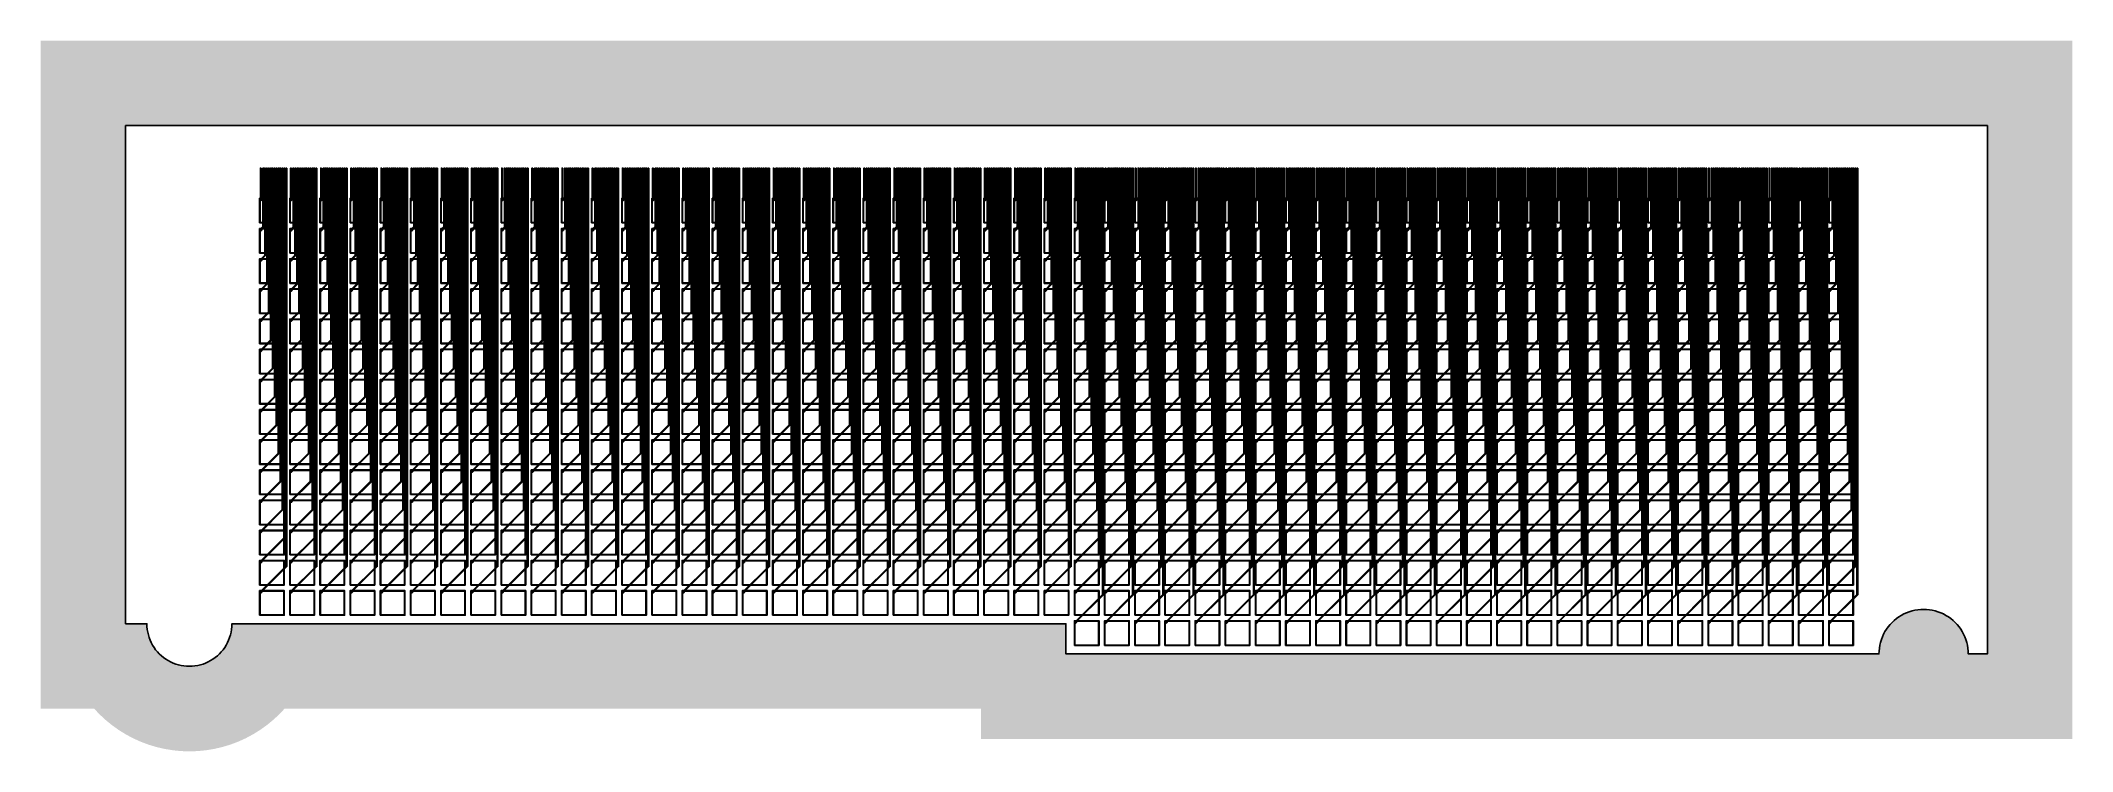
# Model space of a CAD drawing. Header units: metres. Extents: x -515 to 4265, y 201 to 1873.
import ezdxf

# ---------------------------------------------------------------- set-up
doc = ezdxf.new("R2010")
doc.units = ezdxf.units.M
for name, color, linetype in [('Etching', 1, 'CONTINUOUS'), ('EtchingPad', 2, 'CONTINUOUS'), ('Metal1', 4, 'CONTINUOUS'), ('Metal2', 3, 'CONTINUOUS'), ('Polyimide', 7, 'CONTINUOUS'), ('Polyimide_Negative', 5, 'CONTINUOUS')]:
    doc.layers.add(name, color=color, linetype=linetype)

msp = doc.modelspace()

# ---------------------------------------------------------------- hatches: boundary and pattern name
at = {"layer": 'Polyimide_Negative'}
h = msp.add_hatch(color=5, dxfattribs=at)
h.paths.add_polyline_path([(-515.2, 1873), (4265.2, 1873), (4265.2, 230), (1697, 230), (1697, 301), (58.4, 301), (47, 288.8), (32.6, 275.4), (17.4, 262.9), (1.5, 251.5), (-15.2, 241.1), (-32.5, 231.8), (-50.4, 223.7), (-68.8, 216.8), (-87.6, 211.1), (-106.7, 206.7), (-126.1, 203.5), (-145.6, 201.5), (-165.3, 200.9), (-184.9, 201.5), (-204.4, 203.5), (-223.8, 206.7), (-242.9, 211.1), (-261.7, 216.8), (-280.1, 223.7), (-298, 231.8), (-315.3, 241.1), (-332, 251.5), (-347.9, 262.9), (-363.1, 275.4), (-377.5, 288.8), (-388.9, 301), (-515.2, 301), (-515.2, 1873)])
h.paths.add_polyline_path([(-265.2, 501), (-265, 494.5), (-264.4, 487.9), (-263.3, 481.5), (-261.8, 475.1), (-259.9, 468.9), (-257.6, 462.7), (-254.9, 456.8), (-251.9, 451), (-248.4, 445.4), (-244.6, 440.1), (-240.4, 435.1), (-236, 430.3), (-231.2, 425.8), (-226.1, 421.7), (-220.8, 417.9), (-215.3, 414.4), (-209.5, 411.3), (-203.5, 408.6), (-197.4, 406.3), (-191.1, 404.4), (-184.8, 402.9), (-178.3, 401.9), (-171.8, 401.2), (-165.3, 401), (-158.7, 401.2), (-152.2, 401.9), (-145.7, 402.9), (-139.4, 404.4), (-133.1, 406.3), (-127, 408.6), (-121, 411.3), (-115.3, 414.4), (-109.7, 417.9), (-104.4, 421.7), (-99.3, 425.8), (-94.5, 430.3), (-90.1, 435.1), (-85.9, 440.1), (-82.1, 445.4), (-78.6, 451), (-75.6, 456.8), (-72.9, 462.7), (-70.6, 468.9), (-68.7, 475.1), (-67.2, 481.5), (-66.1, 487.9), (-65.5, 494.5), (-65.2, 501), (1897, 501), (1897, 430), (3810.2, 430), (3810.5, 436.9), (3811.1, 443.7), (3812.3, 450.5), (3813.8, 457.2), (3815.8, 463.8), (3818.2, 470.2), (3821.1, 476.4), (3824.3, 482.5), (3827.9, 488.3), (3831.9, 493.9), (3836.3, 499.2), (3841, 504.2), (3846, 508.9), (3851.3, 513.3), (3856.9, 517.3), (3862.8, 520.9), (3868.8, 524.2), (3875.1, 527), (3881.5, 529.4), (3888.1, 531.4), (3894.8, 533), (3901.5, 534.1), (3908.4, 534.8), (3915.2, 535), (3922.1, 534.8), (3929, 534.1), (3935.7, 533), (3942.4, 531.4), (3949, 529.4), (3955.4, 527), (3961.7, 524.2), (3967.8, 520.9), (3973.6, 517.3), (3979.2, 513.3), (3984.5, 508.9), (3989.5, 504.2), (3994.2, 499.2), (3998.6, 493.9), (4002.6, 488.3), (4006.2, 482.5), (4009.4, 476.4), (4012.3, 470.2), (4014.7, 463.8), (4016.7, 457.2), (4018.2, 450.5), (4019.4, 443.7), (4020, 436.9), (4020.2, 430), (4065.2, 430), (4065.2, 1673), (-315.2, 1673), (-315.2, 501), (-265.2, 501)], flags=0)

# ---------------------------------------------------------------- linework, layer by layer
at = {"layer": 'Etching'}
for points in [[(5.2, 1499.2), (5.2, 1499.6), (5.2, 1499.9), (5.1, 1500.2), (4.9, 1500.5), (4.7, 1500.8), (4.5, 1501), (4.3, 1501.2), (4, 1501.4), (3.7, 1501.6), (3.4, 1501.7), (3.1, 1501.7), (2.7, 1501.8), (2.4, 1501.7), (2.1, 1501.7), (1.8, 1501.6), (1.5, 1501.4), (1.2, 1501.2), (1, 1501), (0.8, 1500.8), (0.6, 1500.5), (0.4, 1500.2), (0.3, 1499.9), (0.3, 1499.6), (0.2, 1499.2), (0.3, 1498.9), (0.3, 1498.6), (0.4, 1498.3), (0.6, 1498), (0.8, 1497.7), (1, 1497.5), (1.2, 1497.3), (1.5, 1497.1), (1.8, 1496.9), (2.1, 1496.8), (2.4, 1496.8), (2.7, 1496.8), (3.1, 1496.8), (3.4, 1496.8), (3.7, 1496.9), (4, 1497.1), (4.3, 1497.3), (4.5, 1497.5), (4.7, 1497.7), (4.9, 1498), (5.1, 1498.3), (5.2, 1498.6), (5.2, 1498.9), (5.2, 1499.2)], [(76.2, 1499.2), (76.2, 1499.6), (76.2, 1499.9), (76.1, 1500.2), (75.9, 1500.5), (75.7, 1500.8), (75.5, 1501), (75.3, 1501.2), (75, 1501.4), (74.7, 1501.6), (74.4, 1501.7), (74.1, 1501.7), (73.8, 1501.8), (73.4, 1501.7), (73.1, 1501.7), (72.8, 1501.6), (72.5, 1501.4), (72.2, 1501.2), (72, 1501), (71.8, 1500.8), (71.6, 1500.5), (71.4, 1500.2), (71.3, 1499.9), (71.3, 1499.6), (71.2, 1499.2), (71.3, 1498.9), (71.3, 1498.6), (71.4, 1498.3), (71.6, 1498), (71.8, 1497.7), (72, 1497.5), (72.2, 1497.3), (72.5, 1497.1), (72.8, 1496.9), (73.1, 1496.8), (73.4, 1496.8), (73.8, 1496.8), (74.1, 1496.8), (74.4, 1496.8), (74.7, 1496.9), (75, 1497.1), (75.3, 1497.3), (75.5, 1497.5), (75.7, 1497.7), (75.9, 1498), (76.1, 1498.3), (76.2, 1498.6), (76.2, 1498.9), (76.2, 1499.2)], [(147.2, 1499.2), (147.2, 1499.6), (147.2, 1499.9), (147.1, 1500.2), (146.9, 1500.5), (146.7, 1500.8), (146.5, 1501), (146.3, 1501.2), (146, 1501.4), (145.7, 1501.6), (145.4, 1501.7), (145.1, 1501.7), (144.8, 1501.8), (144.4, 1501.7), (144.1, 1501.7), (143.8, 1501.6), (143.5, 1501.4), (143.2, 1501.2), (143, 1501), (142.8, 1500.8), (142.6, 1500.5), (142.4, 1500.2), (142.3, 1499.9), (142.3, 1499.6), (142.2, 1499.2), (142.3, 1498.9), (142.3, 1498.6), (142.4, 1498.3), (142.6, 1498), (142.8, 1497.7), (143, 1497.5), (143.2, 1497.3), (143.5, 1497.1), (143.8, 1496.9), (144.1, 1496.8), (144.4, 1496.8), (144.8, 1496.8), (145.1, 1496.8), (145.4, 1496.8), (145.7, 1496.9), (146, 1497.1), (146.3, 1497.3), (146.5, 1497.5), (146.7, 1497.7), (146.9, 1498), (147.1, 1498.3), (147.2, 1498.6), (147.2, 1498.9), (147.2, 1499.2)], [(218.2, 1499.2), (218.2, 1499.6), (218.2, 1499.9), (218.1, 1500.2), (217.9, 1500.5), (217.7, 1500.8), (217.5, 1501), (217.3, 1501.2), (217, 1501.4), (216.7, 1501.6), (216.4, 1501.7), (216.1, 1501.7), (215.8, 1501.8), (215.4, 1501.7), (215.1, 1501.7), (214.8, 1501.6), (214.5, 1501.4), (214.2, 1501.2), (214, 1501), (213.8, 1500.8), (213.6, 1500.5), (213.4, 1500.2), (213.3, 1499.9), (213.3, 1499.6), (213.2, 1499.2), (213.3, 1498.9), (213.3, 1498.6), (213.4, 1498.3), (213.6, 1498), (213.8, 1497.7), (214, 1497.5), (214.2, 1497.3), (214.5, 1497.1), (214.8, 1496.9), (215.1, 1496.8), (215.4, 1496.8), (215.8, 1496.8), (216.1, 1496.8), (216.4, 1496.8), (216.7, 1496.9), (217, 1497.1), (217.3, 1497.3), (217.5, 1497.5), (217.7, 1497.7), (217.9, 1498), (218.1, 1498.3), (218.2, 1498.6), (218.2, 1498.9), (218.2, 1499.2)], [(289.2, 1499.2), (289.2, 1499.6), (289.2, 1499.9), (289.1, 1500.2), (288.9, 1500.5), (288.7, 1500.8), (288.5, 1501), (288.3, 1501.2), (288, 1501.4), (287.7, 1501.6), (287.4, 1501.7), (287.1, 1501.7), (286.8, 1501.8), (286.4, 1501.7), (286.1, 1501.7), (285.8, 1501.6), (285.5, 1501.4), (285.2, 1501.2), (285, 1501), (284.8, 1500.8), (284.6, 1500.5), (284.4, 1500.2), (284.3, 1499.9), (284.3, 1499.6), (284.2, 1499.2), (284.3, 1498.9), (284.3, 1498.6), (284.4, 1498.3), (284.6, 1498), (284.8, 1497.7), (285, 1497.5), (285.2, 1497.3), (285.5, 1497.1), (285.8, 1496.9), (286.1, 1496.8), (286.4, 1496.8), (286.8, 1496.8), (287.1, 1496.8), (287.4, 1496.8), (287.7, 1496.9), (288, 1497.1), (288.3, 1497.3), (288.5, 1497.5), (288.7, 1497.7), (288.9, 1498), (289.1, 1498.3), (289.2, 1498.6), (289.2, 1498.9), (289.2, 1499.2)], [(360.2, 1499.2), (360.2, 1499.6), (360.2, 1499.9), (360.1, 1500.2), (359.9, 1500.5), (359.7, 1500.8), (359.5, 1501), (359.3, 1501.2), (359, 1501.4), (358.7, 1501.6), (358.4, 1501.7), (358.1, 1501.7), (357.8, 1501.8), (357.4, 1501.7), (357.1, 1501.7), (356.8, 1501.6), (356.5, 1501.4), (356.2, 1501.2), (356, 1501), (355.8, 1500.8), (355.6, 1500.5), (355.4, 1500.2), (355.3, 1499.9), (355.3, 1499.6), (355.2, 1499.2), (355.3, 1498.9), (355.3, 1498.6), (355.4, 1498.3), (355.6, 1498), (355.8, 1497.7), (356, 1497.5), (356.2, 1497.3), (356.5, 1497.1), (356.8, 1496.9), (357.1, 1496.8), (357.4, 1496.8), (357.8, 1496.8), (358.1, 1496.8), (358.4, 1496.8), (358.7, 1496.9), (359, 1497.1), (359.3, 1497.3), (359.5, 1497.5), (359.7, 1497.7), (359.9, 1498), (360.1, 1498.3), (360.2, 1498.6), (360.2, 1498.9), (360.2, 1499.2)], [(431.2, 1499.2), (431.2, 1499.6), (431.2, 1499.9), (431.1, 1500.2), (430.9, 1500.5), (430.7, 1500.8), (430.5, 1501), (430.3, 1501.2), (430, 1501.4), (429.7, 1501.6), (429.4, 1501.7), (429.1, 1501.7), (428.8, 1501.8), (428.4, 1501.7), (428.1, 1501.7), (427.8, 1501.6), (427.5, 1501.4), (427.2, 1501.2), (427, 1501), (426.8, 1500.8), (426.6, 1500.5), (426.4, 1500.2), (426.3, 1499.9), (426.3, 1499.6), (426.2, 1499.2), (426.3, 1498.9), (426.3, 1498.6), (426.4, 1498.3), (426.6, 1498), (426.8, 1497.7), (427, 1497.5), (427.2, 1497.3), (427.5, 1497.1), (427.8, 1496.9), (428.1, 1496.8), (428.4, 1496.8), (428.8, 1496.8), (429.1, 1496.8), (429.4, 1496.8), (429.7, 1496.9), (430, 1497.1), (430.3, 1497.3), (430.5, 1497.5), (430.7, 1497.7), (430.9, 1498), (431.1, 1498.3), (431.2, 1498.6), (431.2, 1498.9), (431.2, 1499.2)], [(502.2, 1499.2), (502.2, 1499.6), (502.2, 1499.9), (502.1, 1500.2), (501.9, 1500.5), (501.7, 1500.8), (501.5, 1501), (501.3, 1501.2), (501, 1501.4), (500.7, 1501.6), (500.4, 1501.7), (500.1, 1501.7), (499.8, 1501.8), (499.4, 1501.7), (499.1, 1501.7), (498.8, 1501.6), (498.5, 1501.4), (498.2, 1501.2), (498, 1501), (497.8, 1500.8), (497.6, 1500.5), (497.4, 1500.2), (497.3, 1499.9), (497.3, 1499.6), (497.2, 1499.2), (497.3, 1498.9), (497.3, 1498.6), (497.4, 1498.3), (497.6, 1498), (497.8, 1497.7), (498, 1497.5), (498.2, 1497.3), (498.5, 1497.1), (498.8, 1496.9), (499.1, 1496.8), (499.4, 1496.8), (499.8, 1496.8), (500.1, 1496.8), (500.4, 1496.8), (500.7, 1496.9), (501, 1497.1), (501.3, 1497.3), (501.5, 1497.5), (501.7, 1497.7), (501.9, 1498), (502.1, 1498.3), (502.2, 1498.6), (502.2, 1498.9), (502.2, 1499.2)], [(573.2, 1499.2), (573.2, 1499.6), (573.2, 1499.9), (573.1, 1500.2), (572.9, 1500.5), (572.7, 1500.8), (572.5, 1501), (572.3, 1501.2), (572, 1501.4), (571.7, 1501.6), (571.4, 1501.7), (571.1, 1501.7), (570.8, 1501.8), (570.4, 1501.7), (570.1, 1501.7), (569.8, 1501.6), (569.5, 1501.4), (569.2, 1501.2), (569, 1501), (568.8, 1500.8), (568.6, 1500.5), (568.4, 1500.2), (568.3, 1499.9), (568.3, 1499.6), (568.2, 1499.2), (568.3, 1498.9), (568.3, 1498.6), (568.4, 1498.3), (568.6, 1498), (568.8, 1497.7), (569, 1497.5), (569.2, 1497.3), (569.5, 1497.1), (569.8, 1496.9), (570.1, 1496.8), (570.4, 1496.8), (570.8, 1496.8), (571.1, 1496.8), (571.4, 1496.8), (571.7, 1496.9), (572, 1497.1), (572.3, 1497.3), (572.5, 1497.5), (572.7, 1497.7), (572.9, 1498), (573.1, 1498.3), (573.2, 1498.6), (573.2, 1498.9), (573.2, 1499.2)], [(644.2, 1499.2), (644.2, 1499.6), (644.2, 1499.9), (644.1, 1500.2), (643.9, 1500.5), (643.7, 1500.8), (643.5, 1501), (643.3, 1501.2), (643, 1501.4), (642.7, 1501.6), (642.4, 1501.7), (642.1, 1501.7), (641.8, 1501.8), (641.4, 1501.7), (641.1, 1501.7), (640.8, 1501.6), (640.5, 1501.4), (640.2, 1501.2), (640, 1501), (639.8, 1500.8), (639.6, 1500.5), (639.4, 1500.2), (639.3, 1499.9), (639.3, 1499.6), (639.2, 1499.2), (639.3, 1498.9), (639.3, 1498.6), (639.4, 1498.3), (639.6, 1498), (639.8, 1497.7), (640, 1497.5), (640.2, 1497.3), (640.5, 1497.1), (640.8, 1496.9), (641.1, 1496.8), (641.4, 1496.8), (641.8, 1496.8), (642.1, 1496.8), (642.4, 1496.8), (642.7, 1496.9), (643, 1497.1), (643.3, 1497.3), (643.5, 1497.5), (643.7, 1497.7), (643.9, 1498), (644.1, 1498.3), (644.2, 1498.6), (644.2, 1498.9), (644.2, 1499.2)], [(715.2, 1499.2), (715.2, 1499.6), (715.2, 1499.9), (715.1, 1500.2), (714.9, 1500.5), (714.7, 1500.8), (714.5, 1501), (714.3, 1501.2), (714, 1501.4), (713.7, 1501.6), (713.4, 1501.7), (713.1, 1501.7), (712.8, 1501.8), (712.4, 1501.7), (712.1, 1501.7), (711.8, 1501.6), (711.5, 1501.4), (711.2, 1501.2), (711, 1501), (710.8, 1500.8), (710.6, 1500.5), (710.4, 1500.2), (710.3, 1499.9), (710.3, 1499.6), (710.2, 1499.2), (710.3, 1498.9), (710.3, 1498.6), (710.4, 1498.3), (710.6, 1498), (710.8, 1497.7), (711, 1497.5), (711.2, 1497.3), (711.5, 1497.1), (711.8, 1496.9), (712.1, 1496.8), (712.4, 1496.8), (712.8, 1496.8), (713.1, 1496.8), (713.4, 1496.8), (713.7, 1496.9), (714, 1497.1), (714.3, 1497.3), (714.5, 1497.5), (714.7, 1497.7), (714.9, 1498), (715.1, 1498.3), (715.2, 1498.6), (715.2, 1498.9), (715.2, 1499.2)], [(786.2, 1499.2), (786.2, 1499.6), (786.2, 1499.9), (786.1, 1500.2), (785.9, 1500.5), (785.7, 1500.8), (785.5, 1501), (785.3, 1501.2), (785, 1501.4), (784.7, 1501.6), (784.4, 1501.7), (784.1, 1501.7), (783.8, 1501.8), (783.4, 1501.7), (783.1, 1501.7), (782.8, 1501.6), (782.5, 1501.4), (782.2, 1501.2), (782, 1501), (781.8, 1500.8), (781.6, 1500.5), (781.4, 1500.2), (781.3, 1499.9), (781.3, 1499.6), (781.2, 1499.2), (781.3, 1498.9), (781.3, 1498.6), (781.4, 1498.3), (781.6, 1498), (781.8, 1497.7), (782, 1497.5), (782.2, 1497.3), (782.5, 1497.1), (782.8, 1496.9), (783.1, 1496.8), (783.4, 1496.8), (783.8, 1496.8), (784.1, 1496.8), (784.4, 1496.8), (784.7, 1496.9), (785, 1497.1), (785.3, 1497.3), (785.5, 1497.5), (785.7, 1497.7), (785.9, 1498), (786.1, 1498.3), (786.2, 1498.6), (786.2, 1498.9), (786.2, 1499.2)], [(857.2, 1499.2), (857.2, 1499.6), (857.2, 1499.9), (857.1, 1500.2), (856.9, 1500.5), (856.7, 1500.8), (856.5, 1501), (856.3, 1501.2), (856, 1501.4), (855.7, 1501.6), (855.4, 1501.7), (855.1, 1501.7), (854.8, 1501.8), (854.4, 1501.7), (854.1, 1501.7), (853.8, 1501.6), (853.5, 1501.4), (853.2, 1501.2), (853, 1501), (852.8, 1500.8), (852.6, 1500.5), (852.4, 1500.2), (852.3, 1499.9), (852.3, 1499.6), (852.2, 1499.2), (852.3, 1498.9), (852.3, 1498.6), (852.4, 1498.3), (852.6, 1498), (852.8, 1497.7), (853, 1497.5), (853.2, 1497.3), (853.5, 1497.1), (853.8, 1496.9), (854.1, 1496.8), (854.4, 1496.8), (854.8, 1496.8), (855.1, 1496.8), (855.4, 1496.8), (855.7, 1496.9), (856, 1497.1), (856.3, 1497.3), (856.5, 1497.5), (856.7, 1497.7), (856.9, 1498), (857.1, 1498.3), (857.2, 1498.6), (857.2, 1498.9), (857.2, 1499.2)], [(928.2, 1499.2), (928.2, 1499.6), (928.2, 1499.9), (928.1, 1500.2), (927.9, 1500.5), (927.7, 1500.8), (927.5, 1501), (927.3, 1501.2), (927, 1501.4), (926.7, 1501.6), (926.4, 1501.7), (926.1, 1501.7), (925.8, 1501.8), (925.4, 1501.7), (925.1, 1501.7), (924.8, 1501.6), (924.5, 1501.4), (924.2, 1501.2), (924, 1501), (923.8, 1500.8), (923.6, 1500.5), (923.4, 1500.2), (923.3, 1499.9), (923.3, 1499.6), (923.2, 1499.2), (923.3, 1498.9), (923.3, 1498.6), (923.4, 1498.3), (923.6, 1498), (923.8, 1497.7), (924, 1497.5), (924.2, 1497.3), (924.5, 1497.1), (924.8, 1496.9), (925.1, 1496.8), (925.4, 1496.8), (925.8, 1496.8), (926.1, 1496.8), (926.4, 1496.8), (926.7, 1496.9), (927, 1497.1), (927.3, 1497.3), (927.5, 1497.5), (927.7, 1497.7), (927.9, 1498), (928.1, 1498.3), (928.2, 1498.6), (928.2, 1498.9), (928.2, 1499.2)], [(999.2, 1499.2), (999.2, 1499.6), (999.2, 1499.9), (999.1, 1500.2), (998.9, 1500.5), (998.7, 1500.8), (998.5, 1501), (998.3, 1501.2), (998, 1501.4), (997.7, 1501.6), (997.4, 1501.7), (997.1, 1501.7), (996.8, 1501.8), (996.4, 1501.7), (996.1, 1501.7), (995.8, 1501.6), (995.5, 1501.4), (995.2, 1501.2), (995, 1501), (994.8, 1500.8), (994.6, 1500.5), (994.4, 1500.2), (994.3, 1499.9), (994.3, 1499.6), (994.2, 1499.2), (994.3, 1498.9), (994.3, 1498.6), (994.4, 1498.3), (994.6, 1498), (994.8, 1497.7), (995, 1497.5), (995.2, 1497.3), (995.5, 1497.1), (995.8, 1496.9), (996.1, 1496.8), (996.4, 1496.8), (996.8, 1496.8), (997.1, 1496.8), (997.4, 1496.8), (997.7, 1496.9), (998, 1497.1), (998.3, 1497.3), (998.5, 1497.5), (998.7, 1497.7), (998.9, 1498), (999.1, 1498.3), (999.2, 1498.6), (999.2, 1498.9), (999.2, 1499.2)], [(1070.2, 1499.2), (1070.2, 1499.6), (1070.2, 1499.9), (1070.1, 1500.2), (1069.9, 1500.5), (1069.7, 1500.8), (1069.5, 1501), (1069.3, 1501.2), (1069, 1501.4), (1068.7, 1501.6), (1068.4, 1501.7), (1068.1, 1501.7), (1067.8, 1501.8), (1067.4, 1501.7), (1067.1, 1501.7), (1066.8, 1501.6), (1066.5, 1501.4), (1066.2, 1501.2), (1066, 1501), (1065.8, 1500.8), (1065.6, 1500.5), (1065.4, 1500.2), (1065.3, 1499.9), (1065.3, 1499.6), (1065.2, 1499.2), (1065.3, 1498.9), (1065.3, 1498.6), (1065.4, 1498.3), (1065.6, 1498), (1065.8, 1497.7), (1066, 1497.5), (1066.2, 1497.3), (1066.5, 1497.1), (1066.8, 1496.9), (1067.1, 1496.8), (1067.4, 1496.8), (1067.8, 1496.8), (1068.1, 1496.8), (1068.4, 1496.8), (1068.7, 1496.9), (1069, 1497.1), (1069.3, 1497.3), (1069.5, 1497.5), (1069.7, 1497.7), (1069.9, 1498), (1070.1, 1498.3), (1070.2, 1498.6), (1070.2, 1498.9), (1070.2, 1499.2)], [(1141.2, 1499.2), (1141.2, 1499.6), (1141.2, 1499.9), (1141.1, 1500.2), (1140.9, 1500.5), (1140.7, 1500.8), (1140.5, 1501), (1140.3, 1501.2), (1140, 1501.4), (1139.7, 1501.6), (1139.4, 1501.7), (1139.1, 1501.7), (1138.8, 1501.8), (1138.4, 1501.7), (1138.1, 1501.7), (1137.8, 1501.6), (1137.5, 1501.4), (1137.2, 1501.2), (1137, 1501), (1136.8, 1500.8), (1136.6, 1500.5), (1136.4, 1500.2), (1136.3, 1499.9), (1136.3, 1499.6), (1136.2, 1499.2), (1136.3, 1498.9), (1136.3, 1498.6), (1136.4, 1498.3), (1136.6, 1498), (1136.8, 1497.7), (1137, 1497.5), (1137.2, 1497.3), (1137.5, 1497.1), (1137.8, 1496.9), (1138.1, 1496.8), (1138.4, 1496.8), (1138.8, 1496.8), (1139.1, 1496.8), (1139.4, 1496.8), (1139.7, 1496.9), (1140, 1497.1), (1140.3, 1497.3), (1140.5, 1497.5), (1140.7, 1497.7), (1140.9, 1498), (1141.1, 1498.3), (1141.2, 1498.6), (1141.2, 1498.9), (1141.2, 1499.2)], [(1212.2, 1499.2), (1212.2, 1499.6), (1212.2, 1499.9), (1212.1, 1500.2), (1211.9, 1500.5), (1211.7, 1500.8), (1211.5, 1501), (1211.3, 1501.2), (1211, 1501.4), (1210.7, 1501.6), (1210.4, 1501.7), (1210.1, 1501.7), (1209.8, 1501.8), (1209.4, 1501.7), (1209.1, 1501.7), (1208.8, 1501.6), (1208.5, 1501.4), (1208.2, 1501.2), (1208, 1501), (1207.8, 1500.8), (1207.6, 1500.5), (1207.4, 1500.2), (1207.3, 1499.9), (1207.3, 1499.6), (1207.2, 1499.2), (1207.3, 1498.9), (1207.3, 1498.6), (1207.4, 1498.3), (1207.6, 1498), (1207.8, 1497.7), (1208, 1497.5), (1208.2, 1497.3), (1208.5, 1497.1), (1208.8, 1496.9), (1209.1, 1496.8), (1209.4, 1496.8), (1209.8, 1496.8), (1210.1, 1496.8), (1210.4, 1496.8), (1210.7, 1496.9), (1211, 1497.1), (1211.3, 1497.3), (1211.5, 1497.5), (1211.7, 1497.7), (1211.9, 1498), (1212.1, 1498.3), (1212.2, 1498.6), (1212.2, 1498.9), (1212.2, 1499.2)], [(1283.2, 1499.2), (1283.2, 1499.6), (1283.2, 1499.9), (1283.1, 1500.2), (1282.9, 1500.5), (1282.7, 1500.8), (1282.5, 1501), (1282.3, 1501.2), (1282, 1501.4), (1281.7, 1501.6), (1281.4, 1501.7), (1281.1, 1501.7), (1280.8, 1501.8), (1280.4, 1501.7), (1280.1, 1501.7), (1279.8, 1501.6), (1279.5, 1501.4), (1279.2, 1501.2), (1279, 1501), (1278.8, 1500.8), (1278.6, 1500.5), (1278.4, 1500.2), (1278.3, 1499.9), (1278.3, 1499.6), (1278.2, 1499.2), (1278.3, 1498.9), (1278.3, 1498.6), (1278.4, 1498.3), (1278.6, 1498), (1278.8, 1497.7), (1279, 1497.5), (1279.2, 1497.3), (1279.5, 1497.1), (1279.8, 1496.9), (1280.1, 1496.8), (1280.4, 1496.8), (1280.8, 1496.8), (1281.1, 1496.8), (1281.4, 1496.8), (1281.7, 1496.9), (1282, 1497.1), (1282.3, 1497.3), (1282.5, 1497.5), (1282.7, 1497.7), (1282.9, 1498), (1283.1, 1498.3), (1283.2, 1498.6), (1283.2, 1498.9), (1283.2, 1499.2)], [(1354.2, 1499.2), (1354.2, 1499.6), (1354.2, 1499.9), (1354.1, 1500.2), (1353.9, 1500.5), (1353.7, 1500.8), (1353.5, 1501), (1353.3, 1501.2), (1353, 1501.4), (1352.7, 1501.6), (1352.4, 1501.7), (1352.1, 1501.7), (1351.8, 1501.8), (1351.4, 1501.7), (1351.1, 1501.7), (1350.8, 1501.6), (1350.5, 1501.4), (1350.2, 1501.2), (1350, 1501), (1349.8, 1500.8), (1349.6, 1500.5), (1349.4, 1500.2), (1349.3, 1499.9), (1349.3, 1499.6), (1349.2, 1499.2), (1349.3, 1498.9), (1349.3, 1498.6), (1349.4, 1498.3), (1349.6, 1498), (1349.8, 1497.7), (1350, 1497.5), (1350.2, 1497.3), (1350.5, 1497.1), (1350.8, 1496.9), (1351.1, 1496.8), (1351.4, 1496.8), (1351.8, 1496.8), (1352.1, 1496.8), (1352.4, 1496.8), (1352.7, 1496.9), (1353, 1497.1), (1353.3, 1497.3), (1353.5, 1497.5), (1353.7, 1497.7), (1353.9, 1498), (1354.1, 1498.3), (1354.2, 1498.6), (1354.2, 1498.9), (1354.2, 1499.2)], [(1425.2, 1499.2), (1425.2, 1499.6), (1425.2, 1499.9), (1425.1, 1500.2), (1424.9, 1500.5), (1424.7, 1500.8), (1424.5, 1501), (1424.3, 1501.2), (1424, 1501.4), (1423.7, 1501.6), (1423.4, 1501.7), (1423.1, 1501.7), (1422.8, 1501.8), (1422.4, 1501.7), (1422.1, 1501.7), (1421.8, 1501.6), (1421.5, 1501.4), (1421.2, 1501.2), (1421, 1501), (1420.8, 1500.8), (1420.6, 1500.5), (1420.4, 1500.2), (1420.3, 1499.9), (1420.3, 1499.6), (1420.2, 1499.2), (1420.3, 1498.9), (1420.3, 1498.6), (1420.4, 1498.3), (1420.6, 1498), (1420.8, 1497.7), (1421, 1497.5), (1421.2, 1497.3), (1421.5, 1497.1), (1421.8, 1496.9), (1422.1, 1496.8), (1422.4, 1496.8), (1422.8, 1496.8), (1423.1, 1496.8), (1423.4, 1496.8), (1423.7, 1496.9), (1424, 1497.1), (1424.3, 1497.3), (1424.5, 1497.5), (1424.7, 1497.7), (1424.9, 1498), (1425.1, 1498.3), (1425.2, 1498.6), (1425.2, 1498.9), (1425.2, 1499.2)], [(1496.2, 1499.2), (1496.2, 1499.6), (1496.2, 1499.9), (1496.1, 1500.2), (1495.9, 1500.5), (1495.7, 1500.8), (1495.5, 1501), (1495.3, 1501.2), (1495, 1501.4), (1494.7, 1501.6), (1494.4, 1501.7), (1494.1, 1501.7), (1493.8, 1501.8), (1493.4, 1501.7), (1493.1, 1501.7), (1492.8, 1501.6), (1492.5, 1501.4), (1492.2, 1501.2), (1492, 1501), (1491.8, 1500.8), (1491.6, 1500.5), (1491.4, 1500.2), (1491.3, 1499.9), (1491.3, 1499.6), (1491.2, 1499.2), (1491.3, 1498.9), (1491.3, 1498.6), (1491.4, 1498.3), (1491.6, 1498), (1491.8, 1497.7), (1492, 1497.5), (1492.2, 1497.3), (1492.5, 1497.1), (1492.8, 1496.9), (1493.1, 1496.8), (1493.4, 1496.8), (1493.8, 1496.8), (1494.1, 1496.8), (1494.4, 1496.8), (1494.7, 1496.9), (1495, 1497.1), (1495.3, 1497.3), (1495.5, 1497.5), (1495.7, 1497.7), (1495.9, 1498), (1496.1, 1498.3), (1496.2, 1498.6), (1496.2, 1498.9), (1496.2, 1499.2)], [(1567.2, 1499.2), (1567.2, 1499.6), (1567.2, 1499.9), (1567.1, 1500.2), (1566.9, 1500.5), (1566.7, 1500.8), (1566.5, 1501), (1566.3, 1501.2), (1566, 1501.4), (1565.7, 1501.6), (1565.4, 1501.7), (1565.1, 1501.7), (1564.8, 1501.8), (1564.4, 1501.7), (1564.1, 1501.7), (1563.8, 1501.6), (1563.5, 1501.4), (1563.2, 1501.2), (1563, 1501), (1562.8, 1500.8), (1562.6, 1500.5), (1562.4, 1500.2), (1562.3, 1499.9), (1562.3, 1499.6), (1562.2, 1499.2), (1562.3, 1498.9), (1562.3, 1498.6), (1562.4, 1498.3), (1562.6, 1498), (1562.8, 1497.7), (1563, 1497.5), (1563.2, 1497.3), (1563.5, 1497.1), (1563.8, 1496.9), (1564.1, 1496.8), (1564.4, 1496.8), (1564.8, 1496.8), (1565.1, 1496.8), (1565.4, 1496.8), (1565.7, 1496.9), (1566, 1497.1), (1566.3, 1497.3), (1566.5, 1497.5), (1566.7, 1497.7), (1566.9, 1498), (1567.1, 1498.3), (1567.2, 1498.6), (1567.2, 1498.9), (1567.2, 1499.2)], [(1638.2, 1499.2), (1638.2, 1499.6), (1638.2, 1499.9), (1638.1, 1500.2), (1637.9, 1500.5), (1637.7, 1500.8), (1637.5, 1501), (1637.3, 1501.2), (1637, 1501.4), (1636.7, 1501.6), (1636.4, 1501.7), (1636.1, 1501.7), (1635.8, 1501.8), (1635.4, 1501.7), (1635.1, 1501.7), (1634.8, 1501.6), (1634.5, 1501.4), (1634.2, 1501.2), (1634, 1501), (1633.8, 1500.8), (1633.6, 1500.5), (1633.4, 1500.2), (1633.3, 1499.9), (1633.3, 1499.6), (1633.2, 1499.2), (1633.3, 1498.9), (1633.3, 1498.6), (1633.4, 1498.3), (1633.6, 1498), (1633.8, 1497.7), (1634, 1497.5), (1634.2, 1497.3), (1634.5, 1497.1), (1634.8, 1496.9), (1635.1, 1496.8), (1635.4, 1496.8), (1635.8, 1496.8), (1636.1, 1496.8), (1636.4, 1496.8), (1636.7, 1496.9), (1637, 1497.1), (1637.3, 1497.3), (1637.5, 1497.5), (1637.7, 1497.7), (1637.9, 1498), (1638.1, 1498.3), (1638.2, 1498.6), (1638.2, 1498.9), (1638.2, 1499.2)], [(1709.2, 1499.2), (1709.2, 1499.6), (1709.2, 1499.9), (1709.1, 1500.2), (1708.9, 1500.5), (1708.7, 1500.8), (1708.5, 1501), (1708.3, 1501.2), (1708, 1501.4), (1707.7, 1501.6), (1707.4, 1501.7), (1707.1, 1501.7), (1706.8, 1501.8), (1706.4, 1501.7), (1706.1, 1501.7), (1705.8, 1501.6), (1705.5, 1501.4), (1705.2, 1501.2), (1705, 1501), (1704.8, 1500.8), (1704.6, 1500.5), (1704.4, 1500.2), (1704.3, 1499.9), (1704.3, 1499.6), (1704.2, 1499.2), (1704.3, 1498.9), (1704.3, 1498.6), (1704.4, 1498.3), (1704.6, 1498), (1704.8, 1497.7), (1705, 1497.5), (1705.2, 1497.3), (1705.5, 1497.1), (1705.8, 1496.9), (1706.1, 1496.8), (1706.4, 1496.8), (1706.8, 1496.8), (1707.1, 1496.8), (1707.4, 1496.8), (1707.7, 1496.9), (1708, 1497.1), (1708.3, 1497.3), (1708.5, 1497.5), (1708.7, 1497.7), (1708.9, 1498), (1709.1, 1498.3), (1709.2, 1498.6), (1709.2, 1498.9), (1709.2, 1499.2)], [(1780.2, 1499.2), (1780.2, 1499.6), (1780.2, 1499.9), (1780.1, 1500.2), (1779.9, 1500.5), (1779.7, 1500.8), (1779.5, 1501), (1779.3, 1501.2), (1779, 1501.4), (1778.7, 1501.6), (1778.4, 1501.7), (1778.1, 1501.7), (1777.8, 1501.8), (1777.4, 1501.7), (1777.1, 1501.7), (1776.8, 1501.6), (1776.5, 1501.4), (1776.2, 1501.2), (1776, 1501), (1775.8, 1500.8), (1775.6, 1500.5), (1775.4, 1500.2), (1775.3, 1499.9), (1775.3, 1499.6), (1775.2, 1499.2), (1775.3, 1498.9), (1775.3, 1498.6), (1775.4, 1498.3), (1775.6, 1498), (1775.8, 1497.7), (1776, 1497.5), (1776.2, 1497.3), (1776.5, 1497.1), (1776.8, 1496.9), (1777.1, 1496.8), (1777.4, 1496.8), (1777.8, 1496.8), (1778.1, 1496.8), (1778.4, 1496.8), (1778.7, 1496.9), (1779, 1497.1), (1779.3, 1497.3), (1779.5, 1497.5), (1779.7, 1497.7), (1779.9, 1498), (1780.1, 1498.3), (1780.2, 1498.6), (1780.2, 1498.9), (1780.2, 1499.2)], [(1851.2, 1499.2), (1851.2, 1499.6), (1851.2, 1499.9), (1851.1, 1500.2), (1850.9, 1500.5), (1850.7, 1500.8), (1850.5, 1501), (1850.3, 1501.2), (1850, 1501.4), (1849.7, 1501.6), (1849.4, 1501.7), (1849.1, 1501.7), (1848.8, 1501.8), (1848.4, 1501.7), (1848.1, 1501.7), (1847.8, 1501.6), (1847.5, 1501.4), (1847.2, 1501.2), (1847, 1501), (1846.8, 1500.8), (1846.6, 1500.5), (1846.4, 1500.2), (1846.3, 1499.9), (1846.3, 1499.6), (1846.2, 1499.2), (1846.3, 1498.9), (1846.3, 1498.6), (1846.4, 1498.3), (1846.6, 1498), (1846.8, 1497.7), (1847, 1497.5), (1847.2, 1497.3), (1847.5, 1497.1), (1847.8, 1496.9), (1848.1, 1496.8), (1848.4, 1496.8), (1848.8, 1496.8), (1849.1, 1496.8), (1849.4, 1496.8), (1849.7, 1496.9), (1850, 1497.1), (1850.3, 1497.3), (1850.5, 1497.5), (1850.7, 1497.7), (1850.9, 1498), (1851.1, 1498.3), (1851.2, 1498.6), (1851.2, 1498.9), (1851.2, 1499.2)], [(1922.2, 1499.2), (1922.2, 1499.6), (1922.2, 1499.9), (1922.1, 1500.2), (1921.9, 1500.5), (1921.7, 1500.8), (1921.5, 1501), (1921.3, 1501.2), (1921, 1501.4), (1920.7, 1501.6), (1920.4, 1501.7), (1920.1, 1501.7), (1919.8, 1501.8), (1919.4, 1501.7), (1919.1, 1501.7), (1918.8, 1501.6), (1918.5, 1501.4), (1918.2, 1501.2), (1918, 1501), (1917.8, 1500.8), (1917.6, 1500.5), (1917.4, 1500.2), (1917.3, 1499.9), (1917.3, 1499.6), (1917.2, 1499.2), (1917.3, 1498.9), (1917.3, 1498.6), (1917.4, 1498.3), (1917.6, 1498), (1917.8, 1497.7), (1918, 1497.5), (1918.2, 1497.3), (1918.5, 1497.1), (1918.8, 1496.9), (1919.1, 1496.8), (1919.4, 1496.8), (1919.8, 1496.8), (1920.1, 1496.8), (1920.4, 1496.8), (1920.7, 1496.9), (1921, 1497.1), (1921.3, 1497.3), (1921.5, 1497.5), (1921.7, 1497.7), (1921.9, 1498), (1922.1, 1498.3), (1922.2, 1498.6), (1922.2, 1498.9), (1922.2, 1499.2)], [(1993.2, 1499.2), (1993.2, 1499.6), (1993.2, 1499.9), (1993.1, 1500.2), (1992.9, 1500.5), (1992.7, 1500.8), (1992.5, 1501), (1992.3, 1501.2), (1992, 1501.4), (1991.7, 1501.6), (1991.4, 1501.7), (1991.1, 1501.7), (1990.8, 1501.8), (1990.4, 1501.7), (1990.1, 1501.7), (1989.8, 1501.6), (1989.5, 1501.4), (1989.2, 1501.2), (1989, 1501), (1988.8, 1500.8), (1988.6, 1500.5), (1988.4, 1500.2), (1988.3, 1499.9), (1988.3, 1499.6), (1988.2, 1499.2), (1988.3, 1498.9), (1988.3, 1498.6), (1988.4, 1498.3), (1988.6, 1498), (1988.8, 1497.7), (1989, 1497.5), (1989.2, 1497.3), (1989.5, 1497.1), (1989.8, 1496.9), (1990.1, 1496.8), (1990.4, 1496.8), (1990.8, 1496.8), (1991.1, 1496.8), (1991.4, 1496.8), (1991.7, 1496.9), (1992, 1497.1), (1992.3, 1497.3), (1992.5, 1497.5), (1992.7, 1497.7), (1992.9, 1498), (1993.1, 1498.3), (1993.2, 1498.6), (1993.2, 1498.9), (1993.2, 1499.2)], [(2064.2, 1499.2), (2064.2, 1499.6), (2064.2, 1499.9), (2064.1, 1500.2), (2063.9, 1500.5), (2063.7, 1500.8), (2063.5, 1501), (2063.3, 1501.2), (2063, 1501.4), (2062.7, 1501.6), (2062.4, 1501.7), (2062.1, 1501.7), (2061.8, 1501.8), (2061.4, 1501.7), (2061.1, 1501.7), (2060.8, 1501.6), (2060.5, 1501.4), (2060.2, 1501.2), (2060, 1501), (2059.8, 1500.8), (2059.6, 1500.5), (2059.4, 1500.2), (2059.3, 1499.9), (2059.3, 1499.6), (2059.2, 1499.2), (2059.3, 1498.9), (2059.3, 1498.6), (2059.4, 1498.3), (2059.6, 1498), (2059.8, 1497.7), (2060, 1497.5), (2060.2, 1497.3), (2060.5, 1497.1), (2060.8, 1496.9), (2061.1, 1496.8), (2061.4, 1496.8), (2061.8, 1496.8), (2062.1, 1496.8), (2062.4, 1496.8), (2062.7, 1496.9), (2063, 1497.1), (2063.3, 1497.3), (2063.5, 1497.5), (2063.7, 1497.7), (2063.9, 1498), (2064.1, 1498.3), (2064.2, 1498.6), (2064.2, 1498.9), (2064.2, 1499.2)], [(2135.2, 1499.2), (2135.2, 1499.6), (2135.2, 1499.9), (2135.1, 1500.2), (2134.9, 1500.5), (2134.7, 1500.8), (2134.5, 1501), (2134.3, 1501.2), (2134, 1501.4), (2133.7, 1501.6), (2133.4, 1501.7), (2133.1, 1501.7), (2132.8, 1501.8), (2132.4, 1501.7), (2132.1, 1501.7), (2131.8, 1501.6), (2131.5, 1501.4), (2131.2, 1501.2), (2131, 1501), (2130.8, 1500.8), (2130.6, 1500.5), (2130.4, 1500.2), (2130.3, 1499.9), (2130.3, 1499.6), (2130.2, 1499.2), (2130.3, 1498.9), (2130.3, 1498.6), (2130.4, 1498.3), (2130.6, 1498), (2130.8, 1497.7), (2131, 1497.5), (2131.2, 1497.3), (2131.5, 1497.1), (2131.8, 1496.9), (2132.1, 1496.8), (2132.4, 1496.8), (2132.8, 1496.8), (2133.1, 1496.8), (2133.4, 1496.8), (2133.7, 1496.9), (2134, 1497.1), (2134.3, 1497.3), (2134.5, 1497.5), (2134.7, 1497.7), (2134.9, 1498), (2135.1, 1498.3), (2135.2, 1498.6), (2135.2, 1498.9), (2135.2, 1499.2)], [(2206.2, 1499.2), (2206.2, 1499.6), (2206.2, 1499.9), (2206.1, 1500.2), (2205.9, 1500.5), (2205.7, 1500.8), (2205.5, 1501), (2205.3, 1501.2), (2205, 1501.4), (2204.7, 1501.6), (2204.4, 1501.7), (2204.1, 1501.7), (2203.8, 1501.8), (2203.4, 1501.7), (2203.1, 1501.7), (2202.8, 1501.6), (2202.5, 1501.4), (2202.2, 1501.2), (2202, 1501), (2201.8, 1500.8), (2201.6, 1500.5), (2201.4, 1500.2), (2201.3, 1499.9), (2201.3, 1499.6), (2201.2, 1499.2), (2201.3, 1498.9), (2201.3, 1498.6), (2201.4, 1498.3), (2201.6, 1498), (2201.8, 1497.7), (2202, 1497.5), (2202.2, 1497.3), (2202.5, 1497.1), (2202.8, 1496.9), (2203.1, 1496.8), (2203.4, 1496.8), (2203.8, 1496.8), (2204.1, 1496.8), (2204.4, 1496.8), (2204.7, 1496.9), (2205, 1497.1), (2205.3, 1497.3), (2205.5, 1497.5), (2205.7, 1497.7), (2205.9, 1498), (2206.1, 1498.3), (2206.2, 1498.6), (2206.2, 1498.9), (2206.2, 1499.2)], [(2277.2, 1499.2), (2277.2, 1499.6), (2277.2, 1499.9), (2277.1, 1500.2), (2276.9, 1500.5), (2276.7, 1500.8), (2276.5, 1501), (2276.3, 1501.2), (2276, 1501.4), (2275.7, 1501.6), (2275.4, 1501.7), (2275.1, 1501.7), (2274.8, 1501.8), (2274.4, 1501.7), (2274.1, 1501.7), (2273.8, 1501.6), (2273.5, 1501.4), (2273.2, 1501.2), (2273, 1501), (2272.8, 1500.8), (2272.6, 1500.5), (2272.4, 1500.2), (2272.3, 1499.9), (2272.3, 1499.6), (2272.2, 1499.2), (2272.3, 1498.9), (2272.3, 1498.6), (2272.4, 1498.3), (2272.6, 1498), (2272.8, 1497.7), (2273, 1497.5), (2273.2, 1497.3), (2273.5, 1497.1), (2273.8, 1496.9), (2274.1, 1496.8), (2274.4, 1496.8), (2274.8, 1496.8), (2275.1, 1496.8), (2275.4, 1496.8), (2275.7, 1496.9), (2276, 1497.1), (2276.3, 1497.3), (2276.5, 1497.5), (2276.7, 1497.7), (2276.9, 1498), (2277.1, 1498.3), (2277.2, 1498.6), (2277.2, 1498.9), (2277.2, 1499.2)], [(2348.2, 1499.2), (2348.2, 1499.6), (2348.2, 1499.9), (2348.1, 1500.2), (2347.9, 1500.5), (2347.7, 1500.8), (2347.5, 1501), (2347.3, 1501.2), (2347, 1501.4), (2346.7, 1501.6), (2346.4, 1501.7), (2346.1, 1501.7), (2345.8, 1501.8), (2345.4, 1501.7), (2345.1, 1501.7), (2344.8, 1501.6), (2344.5, 1501.4), (2344.2, 1501.2), (2344, 1501), (2343.8, 1500.8), (2343.6, 1500.5), (2343.4, 1500.2), (2343.3, 1499.9), (2343.3, 1499.6), (2343.2, 1499.2), (2343.3, 1498.9), (2343.3, 1498.6), (2343.4, 1498.3), (2343.6, 1498), (2343.8, 1497.7), (2344, 1497.5), (2344.2, 1497.3), (2344.5, 1497.1), (2344.8, 1496.9), (2345.1, 1496.8), (2345.4, 1496.8), (2345.8, 1496.8), (2346.1, 1496.8), (2346.4, 1496.8), (2346.7, 1496.9), (2347, 1497.1), (2347.3, 1497.3), (2347.5, 1497.5), (2347.7, 1497.7), (2347.9, 1498), (2348.1, 1498.3), (2348.2, 1498.6), (2348.2, 1498.9), (2348.2, 1499.2)], [(2419.2, 1499.2), (2419.2, 1499.6), (2419.2, 1499.9), (2419.1, 1500.2), (2418.9, 1500.5), (2418.7, 1500.8), (2418.5, 1501), (2418.3, 1501.2), (2418, 1501.4), (2417.7, 1501.6), (2417.4, 1501.7), (2417.1, 1501.7), (2416.8, 1501.8), (2416.4, 1501.7), (2416.1, 1501.7), (2415.8, 1501.6), (2415.5, 1501.4), (2415.2, 1501.2), (2415, 1501), (2414.8, 1500.8), (2414.6, 1500.5), (2414.4, 1500.2), (2414.3, 1499.9), (2414.3, 1499.6), (2414.2, 1499.2), (2414.3, 1498.9), (2414.3, 1498.6), (2414.4, 1498.3), (2414.6, 1498), (2414.8, 1497.7), (2415, 1497.5), (2415.2, 1497.3), (2415.5, 1497.1), (2415.8, 1496.9), (2416.1, 1496.8), (2416.4, 1496.8), (2416.8, 1496.8), (2417.1, 1496.8), (2417.4, 1496.8), (2417.7, 1496.9), (2418, 1497.1), (2418.3, 1497.3), (2418.5, 1497.5), (2418.7, 1497.7), (2418.9, 1498), (2419.1, 1498.3), (2419.2, 1498.6), (2419.2, 1498.9), (2419.2, 1499.2)], [(2490.2, 1499.2), (2490.2, 1499.6), (2490.2, 1499.9), (2490.1, 1500.2), (2489.9, 1500.5), (2489.7, 1500.8), (2489.5, 1501), (2489.3, 1501.2), (2489, 1501.4), (2488.7, 1501.6), (2488.4, 1501.7), (2488.1, 1501.7), (2487.8, 1501.8), (2487.4, 1501.7), (2487.1, 1501.7), (2486.8, 1501.6), (2486.5, 1501.4), (2486.2, 1501.2), (2486, 1501), (2485.8, 1500.8), (2485.6, 1500.5), (2485.4, 1500.2), (2485.3, 1499.9), (2485.3, 1499.6), (2485.2, 1499.2), (2485.3, 1498.9), (2485.3, 1498.6), (2485.4, 1498.3), (2485.6, 1498), (2485.8, 1497.7), (2486, 1497.5), (2486.2, 1497.3), (2486.5, 1497.1), (2486.8, 1496.9), (2487.1, 1496.8), (2487.4, 1496.8), (2487.8, 1496.8), (2488.1, 1496.8), (2488.4, 1496.8), (2488.7, 1496.9), (2489, 1497.1), (2489.3, 1497.3), (2489.5, 1497.5), (2489.7, 1497.7), (2489.9, 1498), (2490.1, 1498.3), (2490.2, 1498.6), (2490.2, 1498.9), (2490.2, 1499.2)], [(2561.2, 1499.2), (2561.2, 1499.6), (2561.2, 1499.9), (2561.1, 1500.2), (2560.9, 1500.5), (2560.7, 1500.8), (2560.5, 1501), (2560.3, 1501.2), (2560, 1501.4), (2559.7, 1501.6), (2559.4, 1501.7), (2559.1, 1501.7), (2558.8, 1501.8), (2558.4, 1501.7), (2558.1, 1501.7), (2557.8, 1501.6), (2557.5, 1501.4), (2557.2, 1501.2), (2557, 1501), (2556.8, 1500.8), (2556.6, 1500.5), (2556.4, 1500.2), (2556.3, 1499.9), (2556.3, 1499.6), (2556.2, 1499.2), (2556.3, 1498.9), (2556.3, 1498.6), (2556.4, 1498.3), (2556.6, 1498), (2556.8, 1497.7), (2557, 1497.5), (2557.2, 1497.3), (2557.5, 1497.1), (2557.8, 1496.9), (2558.1, 1496.8), (2558.4, 1496.8), (2558.8, 1496.8), (2559.1, 1496.8), (2559.4, 1496.8), (2559.7, 1496.9), (2560, 1497.1), (2560.3, 1497.3), (2560.5, 1497.5), (2560.7, 1497.7), (2560.9, 1498), (2561.1, 1498.3), (2561.2, 1498.6), (2561.2, 1498.9), (2561.2, 1499.2)], [(2632.2, 1499.2), (2632.2, 1499.6), (2632.2, 1499.9), (2632.1, 1500.2), (2631.9, 1500.5), (2631.7, 1500.8), (2631.5, 1501), (2631.3, 1501.2), (2631, 1501.4), (2630.7, 1501.6), (2630.4, 1501.7), (2630.1, 1501.7), (2629.8, 1501.8), (2629.4, 1501.7), (2629.1, 1501.7), (2628.8, 1501.6), (2628.5, 1501.4), (2628.2, 1501.2), (2628, 1501), (2627.8, 1500.8), (2627.6, 1500.5), (2627.4, 1500.2), (2627.3, 1499.9), (2627.3, 1499.6), (2627.2, 1499.2), (2627.3, 1498.9), (2627.3, 1498.6), (2627.4, 1498.3), (2627.6, 1498), (2627.8, 1497.7), (2628, 1497.5), (2628.2, 1497.3), (2628.5, 1497.1), (2628.8, 1496.9), (2629.1, 1496.8), (2629.4, 1496.8), (2629.8, 1496.8), (2630.1, 1496.8), (2630.4, 1496.8), (2630.7, 1496.9), (2631, 1497.1), (2631.3, 1497.3), (2631.5, 1497.5), (2631.7, 1497.7), (2631.9, 1498), (2632.1, 1498.3), (2632.2, 1498.6), (2632.2, 1498.9), (2632.2, 1499.2)], [(2703.2, 1499.2), (2703.2, 1499.6), (2703.2, 1499.9), (2703.1, 1500.2), (2702.9, 1500.5), (2702.7, 1500.8), (2702.5, 1501), (2702.3, 1501.2), (2702, 1501.4), (2701.7, 1501.6), (2701.4, 1501.7), (2701.1, 1501.7), (2700.8, 1501.8), (2700.4, 1501.7), (2700.1, 1501.7), (2699.8, 1501.6), (2699.5, 1501.4), (2699.2, 1501.2), (2699, 1501), (2698.8, 1500.8), (2698.6, 1500.5), (2698.4, 1500.2), (2698.3, 1499.9), (2698.3, 1499.6), (2698.2, 1499.2), (2698.3, 1498.9), (2698.3, 1498.6), (2698.4, 1498.3), (2698.6, 1498), (2698.8, 1497.7), (2699, 1497.5), (2699.2, 1497.3), (2699.5, 1497.1), (2699.8, 1496.9), (2700.1, 1496.8), (2700.4, 1496.8), (2700.8, 1496.8), (2701.1, 1496.8), (2701.4, 1496.8), (2701.7, 1496.9), (2702, 1497.1), (2702.3, 1497.3), (2702.5, 1497.5), (2702.7, 1497.7), (2702.9, 1498), (2703.1, 1498.3), (2703.2, 1498.6), (2703.2, 1498.9), (2703.2, 1499.2)], [(2774.2, 1499.2), (2774.2, 1499.6), (2774.2, 1499.9), (2774.1, 1500.2), (2773.9, 1500.5), (2773.7, 1500.8), (2773.5, 1501), (2773.3, 1501.2), (2773, 1501.4), (2772.7, 1501.6), (2772.4, 1501.7), (2772.1, 1501.7), (2771.8, 1501.8), (2771.4, 1501.7), (2771.1, 1501.7), (2770.8, 1501.6), (2770.5, 1501.4), (2770.2, 1501.2), (2770, 1501), (2769.8, 1500.8), (2769.6, 1500.5), (2769.4, 1500.2), (2769.3, 1499.9), (2769.3, 1499.6), (2769.2, 1499.2), (2769.3, 1498.9), (2769.3, 1498.6), (2769.4, 1498.3), (2769.6, 1498), (2769.8, 1497.7), (2770, 1497.5), (2770.2, 1497.3), (2770.5, 1497.1), (2770.8, 1496.9), (2771.1, 1496.8), (2771.4, 1496.8), (2771.8, 1496.8), (2772.1, 1496.8), (2772.4, 1496.8), (2772.7, 1496.9), (2773, 1497.1), (2773.3, 1497.3), (2773.5, 1497.5), (2773.7, 1497.7), (2773.9, 1498), (2774.1, 1498.3), (2774.2, 1498.6), (2774.2, 1498.9), (2774.2, 1499.2)], [(2845.2, 1499.2), (2845.2, 1499.6), (2845.2, 1499.9), (2845.1, 1500.2), (2844.9, 1500.5), (2844.7, 1500.8), (2844.5, 1501), (2844.3, 1501.2), (2844, 1501.4), (2843.7, 1501.6), (2843.4, 1501.7), (2843.1, 1501.7), (2842.8, 1501.8), (2842.4, 1501.7), (2842.1, 1501.7), (2841.8, 1501.6), (2841.5, 1501.4), (2841.2, 1501.2), (2841, 1501), (2840.8, 1500.8), (2840.6, 1500.5), (2840.4, 1500.2), (2840.3, 1499.9), (2840.3, 1499.6), (2840.2, 1499.2), (2840.3, 1498.9), (2840.3, 1498.6), (2840.4, 1498.3), (2840.6, 1498), (2840.8, 1497.7), (2841, 1497.5), (2841.2, 1497.3), (2841.5, 1497.1), (2841.8, 1496.9), (2842.1, 1496.8), (2842.4, 1496.8), (2842.8, 1496.8), (2843.1, 1496.8), (2843.4, 1496.8), (2843.7, 1496.9), (2844, 1497.1), (2844.3, 1497.3), (2844.5, 1497.5), (2844.7, 1497.7), (2844.9, 1498), (2845.1, 1498.3), (2845.2, 1498.6), (2845.2, 1498.9), (2845.2, 1499.2)], [(2916.2, 1499.2), (2916.2, 1499.6), (2916.2, 1499.9), (2916.1, 1500.2), (2915.9, 1500.5), (2915.7, 1500.8), (2915.5, 1501), (2915.3, 1501.2), (2915, 1501.4), (2914.7, 1501.6), (2914.4, 1501.7), (2914.1, 1501.7), (2913.8, 1501.8), (2913.4, 1501.7), (2913.1, 1501.7), (2912.8, 1501.6), (2912.5, 1501.4), (2912.2, 1501.2), (2912, 1501), (2911.8, 1500.8), (2911.6, 1500.5), (2911.4, 1500.2), (2911.3, 1499.9), (2911.3, 1499.6), (2911.2, 1499.2), (2911.3, 1498.9), (2911.3, 1498.6), (2911.4, 1498.3), (2911.6, 1498), (2911.8, 1497.7), (2912, 1497.5), (2912.2, 1497.3), (2912.5, 1497.1), (2912.8, 1496.9), (2913.1, 1496.8), (2913.4, 1496.8), (2913.8, 1496.8), (2914.1, 1496.8), (2914.4, 1496.8), (2914.7, 1496.9), (2915, 1497.1), (2915.3, 1497.3), (2915.5, 1497.5), (2915.7, 1497.7), (2915.9, 1498), (2916.1, 1498.3), (2916.2, 1498.6), (2916.2, 1498.9), (2916.2, 1499.2)], [(2987.2, 1499.2), (2987.2, 1499.6), (2987.2, 1499.9), (2987.1, 1500.2), (2986.9, 1500.5), (2986.7, 1500.8), (2986.5, 1501), (2986.3, 1501.2), (2986, 1501.4), (2985.7, 1501.6), (2985.4, 1501.7), (2985.1, 1501.7), (2984.8, 1501.8), (2984.4, 1501.7), (2984.1, 1501.7), (2983.8, 1501.6), (2983.5, 1501.4), (2983.2, 1501.2), (2983, 1501), (2982.8, 1500.8), (2982.6, 1500.5), (2982.4, 1500.2), (2982.3, 1499.9), (2982.3, 1499.6), (2982.2, 1499.2), (2982.3, 1498.9), (2982.3, 1498.6), (2982.4, 1498.3), (2982.6, 1498), (2982.8, 1497.7), (2983, 1497.5), (2983.2, 1497.3), (2983.5, 1497.1), (2983.8, 1496.9), (2984.1, 1496.8), (2984.4, 1496.8), (2984.8, 1496.8), (2985.1, 1496.8), (2985.4, 1496.8), (2985.7, 1496.9), (2986, 1497.1), (2986.3, 1497.3), (2986.5, 1497.5), (2986.7, 1497.7), (2986.9, 1498), (2987.1, 1498.3), (2987.2, 1498.6), (2987.2, 1498.9), (2987.2, 1499.2)], [(3058.2, 1499.2), (3058.2, 1499.6), (3058.2, 1499.9), (3058.1, 1500.2), (3057.9, 1500.5), (3057.7, 1500.8), (3057.5, 1501), (3057.3, 1501.2), (3057, 1501.4), (3056.7, 1501.6), (3056.4, 1501.7), (3056.1, 1501.7), (3055.8, 1501.8), (3055.4, 1501.7), (3055.1, 1501.7), (3054.8, 1501.6), (3054.5, 1501.4), (3054.2, 1501.2), (3054, 1501), (3053.8, 1500.8), (3053.6, 1500.5), (3053.4, 1500.2), (3053.3, 1499.9), (3053.3, 1499.6), (3053.2, 1499.2), (3053.3, 1498.9), (3053.3, 1498.6), (3053.4, 1498.3), (3053.6, 1498), (3053.8, 1497.7), (3054, 1497.5), (3054.2, 1497.3), (3054.5, 1497.1), (3054.8, 1496.9), (3055.1, 1496.8), (3055.4, 1496.8), (3055.8, 1496.8), (3056.1, 1496.8), (3056.4, 1496.8), (3056.7, 1496.9), (3057, 1497.1), (3057.3, 1497.3), (3057.5, 1497.5), (3057.7, 1497.7), (3057.9, 1498), (3058.1, 1498.3), (3058.2, 1498.6), (3058.2, 1498.9), (3058.2, 1499.2)], [(3129.2, 1499.2), (3129.2, 1499.6), (3129.2, 1499.9), (3129.1, 1500.2), (3128.9, 1500.5), (3128.7, 1500.8), (3128.5, 1501), (3128.3, 1501.2), (3128, 1501.4), (3127.7, 1501.6), (3127.4, 1501.7), (3127.1, 1501.7), (3126.8, 1501.8), (3126.4, 1501.7), (3126.1, 1501.7), (3125.8, 1501.6), (3125.5, 1501.4), (3125.2, 1501.2), (3125, 1501), (3124.8, 1500.8), (3124.6, 1500.5), (3124.4, 1500.2), (3124.3, 1499.9), (3124.3, 1499.6), (3124.2, 1499.2), (3124.3, 1498.9), (3124.3, 1498.6), (3124.4, 1498.3), (3124.6, 1498), (3124.8, 1497.7), (3125, 1497.5), (3125.2, 1497.3), (3125.5, 1497.1), (3125.8, 1496.9), (3126.1, 1496.8), (3126.4, 1496.8), (3126.8, 1496.8), (3127.1, 1496.8), (3127.4, 1496.8), (3127.7, 1496.9), (3128, 1497.1), (3128.3, 1497.3), (3128.5, 1497.5), (3128.7, 1497.7), (3128.9, 1498), (3129.1, 1498.3), (3129.2, 1498.6), (3129.2, 1498.9), (3129.2, 1499.2)], [(3200.2, 1499.2), (3200.2, 1499.6), (3200.2, 1499.9), (3200.1, 1500.2), (3199.9, 1500.5), (3199.7, 1500.8), (3199.5, 1501), (3199.3, 1501.2), (3199, 1501.4), (3198.7, 1501.6), (3198.4, 1501.7), (3198.1, 1501.7), (3197.8, 1501.8), (3197.4, 1501.7), (3197.1, 1501.7), (3196.8, 1501.6), (3196.5, 1501.4), (3196.2, 1501.2), (3196, 1501), (3195.8, 1500.8), (3195.6, 1500.5), (3195.4, 1500.2), (3195.3, 1499.9), (3195.3, 1499.6), (3195.2, 1499.2), (3195.3, 1498.9), (3195.3, 1498.6), (3195.4, 1498.3), (3195.6, 1498), (3195.8, 1497.7), (3196, 1497.5), (3196.2, 1497.3), (3196.5, 1497.1), (3196.8, 1496.9), (3197.1, 1496.8), (3197.4, 1496.8), (3197.8, 1496.8), (3198.1, 1496.8), (3198.4, 1496.8), (3198.7, 1496.9), (3199, 1497.1), (3199.3, 1497.3), (3199.5, 1497.5), (3199.7, 1497.7), (3199.9, 1498), (3200.1, 1498.3), (3200.2, 1498.6), (3200.2, 1498.9), (3200.2, 1499.2)], [(3271.2, 1499.2), (3271.2, 1499.6), (3271.2, 1499.9), (3271.1, 1500.2), (3270.9, 1500.5), (3270.7, 1500.8), (3270.5, 1501), (3270.3, 1501.2), (3270, 1501.4), (3269.7, 1501.6), (3269.4, 1501.7), (3269.1, 1501.7), (3268.8, 1501.8), (3268.4, 1501.7), (3268.1, 1501.7), (3267.8, 1501.6), (3267.5, 1501.4), (3267.2, 1501.2), (3267, 1501), (3266.8, 1500.8), (3266.6, 1500.5), (3266.4, 1500.2), (3266.3, 1499.9), (3266.3, 1499.6), (3266.2, 1499.2), (3266.3, 1498.9), (3266.3, 1498.6), (3266.4, 1498.3), (3266.6, 1498), (3266.8, 1497.7), (3267, 1497.5), (3267.2, 1497.3), (3267.5, 1497.1), (3267.8, 1496.9), (3268.1, 1496.8), (3268.4, 1496.8), (3268.8, 1496.8), (3269.1, 1496.8), (3269.4, 1496.8), (3269.7, 1496.9), (3270, 1497.1), (3270.3, 1497.3), (3270.5, 1497.5), (3270.7, 1497.7), (3270.9, 1498), (3271.1, 1498.3), (3271.2, 1498.6), (3271.2, 1498.9), (3271.2, 1499.2)], [(3342.2, 1499.2), (3342.2, 1499.6), (3342.2, 1499.9), (3342.1, 1500.2), (3341.9, 1500.5), (3341.7, 1500.8), (3341.5, 1501), (3341.3, 1501.2), (3341, 1501.4), (3340.7, 1501.6), (3340.4, 1501.7), (3340.1, 1501.7), (3339.8, 1501.8), (3339.4, 1501.7), (3339.1, 1501.7), (3338.8, 1501.6), (3338.5, 1501.4), (3338.2, 1501.2), (3338, 1501), (3337.8, 1500.8), (3337.6, 1500.5), (3337.4, 1500.2), (3337.3, 1499.9), (3337.3, 1499.6), (3337.2, 1499.2), (3337.3, 1498.9), (3337.3, 1498.6), (3337.4, 1498.3), (3337.6, 1498), (3337.8, 1497.7), (3338, 1497.5), (3338.2, 1497.3), (3338.5, 1497.1), (3338.8, 1496.9), (3339.1, 1496.8), (3339.4, 1496.8), (3339.8, 1496.8), (3340.1, 1496.8), (3340.4, 1496.8), (3340.7, 1496.9), (3341, 1497.1), (3341.3, 1497.3), (3341.5, 1497.5), (3341.7, 1497.7), (3341.9, 1498), (3342.1, 1498.3), (3342.2, 1498.6), (3342.2, 1498.9), (3342.2, 1499.2)], [(3413.2, 1499.2), (3413.2, 1499.6), (3413.2, 1499.9), (3413.1, 1500.2), (3412.9, 1500.5), (3412.7, 1500.8), (3412.5, 1501), (3412.3, 1501.2), (3412, 1501.4), (3411.7, 1501.6), (3411.4, 1501.7), (3411.1, 1501.7), (3410.8, 1501.8), (3410.4, 1501.7), (3410.1, 1501.7), (3409.8, 1501.6), (3409.5, 1501.4), (3409.2, 1501.2), (3409, 1501), (3408.8, 1500.8), (3408.6, 1500.5), (3408.4, 1500.2), (3408.3, 1499.9), (3408.3, 1499.6), (3408.2, 1499.2), (3408.3, 1498.9), (3408.3, 1498.6), (3408.4, 1498.3), (3408.6, 1498), (3408.8, 1497.7), (3409, 1497.5), (3409.2, 1497.3), (3409.5, 1497.1), (3409.8, 1496.9), (3410.1, 1496.8), (3410.4, 1496.8), (3410.8, 1496.8), (3411.1, 1496.8), (3411.4, 1496.8), (3411.7, 1496.9), (3412, 1497.1), (3412.3, 1497.3), (3412.5, 1497.5), (3412.7, 1497.7), (3412.9, 1498), (3413.1, 1498.3), (3413.2, 1498.6), (3413.2, 1498.9), (3413.2, 1499.2)], [(3484.2, 1499.2), (3484.2, 1499.6), (3484.2, 1499.9), (3484.1, 1500.2), (3483.9, 1500.5), (3483.7, 1500.8), (3483.5, 1501), (3483.3, 1501.2), (3483, 1501.4), (3482.7, 1501.6), (3482.4, 1501.7), (3482.1, 1501.7), (3481.8, 1501.8), (3481.4, 1501.7), (3481.1, 1501.7), (3480.8, 1501.6), (3480.5, 1501.4), (3480.2, 1501.2), (3480, 1501), (3479.8, 1500.8), (3479.6, 1500.5), (3479.4, 1500.2), (3479.3, 1499.9), (3479.3, 1499.6), (3479.2, 1499.2), (3479.3, 1498.9), (3479.3, 1498.6), (3479.4, 1498.3), (3479.6, 1498), (3479.8, 1497.7), (3480, 1497.5), (3480.2, 1497.3), (3480.5, 1497.1), (3480.8, 1496.9), (3481.1, 1496.8), (3481.4, 1496.8), (3481.8, 1496.8), (3482.1, 1496.8), (3482.4, 1496.8), (3482.7, 1496.9), (3483, 1497.1), (3483.3, 1497.3), (3483.5, 1497.5), (3483.7, 1497.7), (3483.9, 1498), (3484.1, 1498.3), (3484.2, 1498.6), (3484.2, 1498.9), (3484.2, 1499.2)], [(3555.2, 1499.2), (3555.2, 1499.6), (3555.2, 1499.9), (3555.1, 1500.2), (3554.9, 1500.5), (3554.7, 1500.8), (3554.5, 1501), (3554.3, 1501.2), (3554, 1501.4), (3553.7, 1501.6), (3553.4, 1501.7), (3553.1, 1501.7), (3552.8, 1501.8), (3552.4, 1501.7), (3552.1, 1501.7), (3551.8, 1501.6), (3551.5, 1501.4), (3551.2, 1501.2), (3551, 1501), (3550.8, 1500.8), (3550.6, 1500.5), (3550.4, 1500.2), (3550.3, 1499.9), (3550.3, 1499.6), (3550.2, 1499.2), (3550.3, 1498.9), (3550.3, 1498.6), (3550.4, 1498.3), (3550.6, 1498), (3550.8, 1497.7), (3551, 1497.5), (3551.2, 1497.3), (3551.5, 1497.1), (3551.8, 1496.9), (3552.1, 1496.8), (3552.4, 1496.8), (3552.8, 1496.8), (3553.1, 1496.8), (3553.4, 1496.8), (3553.7, 1496.9), (3554, 1497.1), (3554.3, 1497.3), (3554.5, 1497.5), (3554.7, 1497.7), (3554.9, 1498), (3555.1, 1498.3), (3555.2, 1498.6), (3555.2, 1498.9), (3555.2, 1499.2)], [(3626.2, 1499.2), (3626.2, 1499.6), (3626.2, 1499.9), (3626.1, 1500.2), (3625.9, 1500.5), (3625.7, 1500.8), (3625.5, 1501), (3625.3, 1501.2), (3625, 1501.4), (3624.7, 1501.6), (3624.4, 1501.7), (3624.1, 1501.7), (3623.8, 1501.8), (3623.4, 1501.7), (3623.1, 1501.7), (3622.8, 1501.6), (3622.5, 1501.4), (3622.2, 1501.2), (3622, 1501), (3621.8, 1500.8), (3621.6, 1500.5), (3621.4, 1500.2), (3621.3, 1499.9), (3621.3, 1499.6), (3621.2, 1499.2), (3621.3, 1498.9), (3621.3, 1498.6), (3621.4, 1498.3), (3621.6, 1498), (3621.8, 1497.7), (3622, 1497.5), (3622.2, 1497.3), (3622.5, 1497.1), (3622.8, 1496.9), (3623.1, 1496.8), (3623.4, 1496.8), (3623.8, 1496.8), (3624.1, 1496.8), (3624.4, 1496.8), (3624.7, 1496.9), (3625, 1497.1), (3625.3, 1497.3), (3625.5, 1497.5), (3625.7, 1497.7), (3625.9, 1498), (3626.1, 1498.3), (3626.2, 1498.6), (3626.2, 1498.9), (3626.2, 1499.2)], [(3697.2, 1499.2), (3697.2, 1499.6), (3697.2, 1499.9), (3697.1, 1500.2), (3696.9, 1500.5), (3696.7, 1500.8), (3696.5, 1501), (3696.3, 1501.2), (3696, 1501.4), (3695.7, 1501.6), (3695.4, 1501.7), (3695.1, 1501.7), (3694.8, 1501.8), (3694.4, 1501.7), (3694.1, 1501.7), (3693.8, 1501.6), (3693.5, 1501.4), (3693.2, 1501.2), (3693, 1501), (3692.8, 1500.8), (3692.6, 1500.5), (3692.4, 1500.2), (3692.3, 1499.9), (3692.3, 1499.6), (3692.2, 1499.2), (3692.3, 1498.9), (3692.3, 1498.6), (3692.4, 1498.3), (3692.6, 1498), (3692.8, 1497.7), (3693, 1497.5), (3693.2, 1497.3), (3693.5, 1497.1), (3693.8, 1496.9), (3694.1, 1496.8), (3694.4, 1496.8), (3694.8, 1496.8), (3695.1, 1496.8), (3695.4, 1496.8), (3695.7, 1496.9), (3696, 1497.1), (3696.3, 1497.3), (3696.5, 1497.5), (3696.7, 1497.7), (3696.9, 1498), (3697.1, 1498.3), (3697.2, 1498.6), (3697.2, 1498.9), (3697.2, 1499.2)], [(5.2, 1428.2), (5.2, 1428.6), (5.2, 1428.9), (5.1, 1429.2), (4.9, 1429.5), (4.7, 1429.8), (4.5, 1430), (4.3, 1430.2), (4, 1430.4), (3.7, 1430.6), (3.4, 1430.7), (3.1, 1430.7), (2.7, 1430.8), (2.4, 1430.7), (2.1, 1430.7), (1.8, 1430.6), (1.5, 1430.4), (1.2, 1430.2), (1, 1430), (0.8, 1429.8), (0.6, 1429.5), (0.4, 1429.2), (0.3, 1428.9), (0.3, 1428.6), (0.2, 1428.2), (0.3, 1427.9), (0.3, 1427.6), (0.4, 1427.3), (0.6, 1427), (0.8, 1426.7), (1, 1426.5), (1.2, 1426.3), (1.5, 1426.1), (1.8, 1425.9), (2.1, 1425.8), (2.4, 1425.8), (2.7, 1425.8), (3.1, 1425.8), (3.4, 1425.8), (3.7, 1425.9), (4, 1426.1), (4.3, 1426.3), (4.5, 1426.5), (4.7, 1426.7), (4.9, 1427), (5.1, 1427.3), (5.2, 1427.6), (5.2, 1427.9), (5.2, 1428.2)], [(76.2, 1428.2), (76.2, 1428.6), (76.2, 1428.9), (76.1, 1429.2), (75.9, 1429.5), (75.7, 1429.8), (75.5, 1430), (75.3, 1430.2), (75, 1430.4), (74.7, 1430.6), (74.4, 1430.7), (74.1, 1430.7), (73.8, 1430.8), (73.4, 1430.7), (73.1, 1430.7), (72.8, 1430.6), (72.5, 1430.4), (72.2, 1430.2), (72, 1430), (71.8, 1429.8), (71.6, 1429.5), (71.4, 1429.2), (71.3, 1428.9), (71.3, 1428.6), (71.2, 1428.2), (71.3, 1427.9), (71.3, 1427.6), (71.4, 1427.3), (71.6, 1427), (71.8, 1426.7), (72, 1426.5), (72.2, 1426.3), (72.5, 1426.1), (72.8, 1425.9), (73.1, 1425.8), (73.4, 1425.8), (73.8, 1425.8), (74.1, 1425.8), (74.4, 1425.8), (74.7, 1425.9), (75, 1426.1), (75.3, 1426.3), (75.5, 1426.5), (75.7, 1426.7), (75.9, 1427), (76.1, 1427.3), (76.2, 1427.6), (76.2, 1427.9), (76.2, 1428.2)], [(147.2, 1428.2), (147.2, 1428.6), (147.2, 1428.9), (147.1, 1429.2), (146.9, 1429.5), (146.7, 1429.8), (146.5, 1430), (146.3, 1430.2), (146, 1430.4), (145.7, 1430.6), (145.4, 1430.7), (145.1, 1430.7), (144.8, 1430.8), (144.4, 1430.7), (144.1, 1430.7), (143.8, 1430.6), (143.5, 1430.4), (143.2, 1430.2), (143, 1430), (142.8, 1429.8), (142.6, 1429.5), (142.4, 1429.2), (142.3, 1428.9), (142.3, 1428.6), (142.2, 1428.2), (142.3, 1427.9), (142.3, 1427.6), (142.4, 1427.3), (142.6, 1427), (142.8, 1426.7), (143, 1426.5), (143.2, 1426.3), (143.5, 1426.1), (143.8, 1425.9), (144.1, 1425.8), (144.4, 1425.8), (144.8, 1425.8), (145.1, 1425.8), (145.4, 1425.8), (145.7, 1425.9), (146, 1426.1), (146.3, 1426.3), (146.5, 1426.5), (146.7, 1426.7), (146.9, 1427), (147.1, 1427.3), (147.2, 1427.6), (147.2, 1427.9), (147.2, 1428.2)], [(218.2, 1428.2), (218.2, 1428.6), (218.2, 1428.9), (218.1, 1429.2), (217.9, 1429.5), (217.7, 1429.8), (217.5, 1430), (217.3, 1430.2), (217, 1430.4), (216.7, 1430.6), (216.4, 1430.7), (216.1, 1430.7), (215.8, 1430.8), (215.4, 1430.7), (215.1, 1430.7), (214.8, 1430.6), (214.5, 1430.4), (214.2, 1430.2), (214, 1430), (213.8, 1429.8), (213.6, 1429.5), (213.4, 1429.2), (213.3, 1428.9), (213.3, 1428.6), (213.2, 1428.2), (213.3, 1427.9), (213.3, 1427.6), (213.4, 1427.3), (213.6, 1427), (213.8, 1426.7), (214, 1426.5), (214.2, 1426.3), (214.5, 1426.1), (214.8, 1425.9), (215.1, 1425.8), (215.4, 1425.8), (215.8, 1425.8), (216.1, 1425.8), (216.4, 1425.8), (216.7, 1425.9), (217, 1426.1), (217.3, 1426.3), (217.5, 1426.5), (217.7, 1426.7), (217.9, 1427), (218.1, 1427.3), (218.2, 1427.6), (218.2, 1427.9), (218.2, 1428.2)], [(289.2, 1428.2), (289.2, 1428.6), (289.2, 1428.9), (289.1, 1429.2), (288.9, 1429.5), (288.7, 1429.8), (288.5, 1430), (288.3, 1430.2), (288, 1430.4), (287.7, 1430.6), (287.4, 1430.7), (287.1, 1430.7), (286.8, 1430.8), (286.4, 1430.7), (286.1, 1430.7), (285.8, 1430.6), (285.5, 1430.4), (285.2, 1430.2), (285, 1430), (284.8, 1429.8), (284.6, 1429.5), (284.4, 1429.2), (284.3, 1428.9), (284.3, 1428.6), (284.2, 1428.2), (284.3, 1427.9), (284.3, 1427.6), (284.4, 1427.3), (284.6, 1427), (284.8, 1426.7), (285, 1426.5), (285.2, 1426.3), (285.5, 1426.1), (285.8, 1425.9), (286.1, 1425.8), (286.4, 1425.8), (286.8, 1425.8), (287.1, 1425.8), (287.4, 1425.8), (287.7, 1425.9), (288, 1426.1), (288.3, 1426.3), (288.5, 1426.5), (288.7, 1426.7), (288.9, 1427), (289.1, 1427.3), (289.2, 1427.6), (289.2, 1427.9), (289.2, 1428.2)], [(360.2, 1428.2), (360.2, 1428.6), (360.2, 1428.9), (360.1, 1429.2), (359.9, 1429.5), (359.7, 1429.8), (359.5, 1430), (359.3, 1430.2), (359, 1430.4), (358.7, 1430.6), (358.4, 1430.7), (358.1, 1430.7), (357.8, 1430.8), (357.4, 1430.7), (357.1, 1430.7), (356.8, 1430.6), (356.5, 1430.4), (356.2, 1430.2), (356, 1430), (355.8, 1429.8), (355.6, 1429.5), (355.4, 1429.2), (355.3, 1428.9), (355.3, 1428.6), (355.2, 1428.2), (355.3, 1427.9), (355.3, 1427.6), (355.4, 1427.3), (355.6, 1427), (355.8, 1426.7), (356, 1426.5), (356.2, 1426.3), (356.5, 1426.1), (356.8, 1425.9), (357.1, 1425.8), (357.4, 1425.8), (357.8, 1425.8), (358.1, 1425.8), (358.4, 1425.8), (358.7, 1425.9), (359, 1426.1), (359.3, 1426.3), (359.5, 1426.5), (359.7, 1426.7), (359.9, 1427), (360.1, 1427.3), (360.2, 1427.6), (360.2, 1427.9), (360.2, 1428.2)], [(431.2, 1428.2), (431.2, 1428.6), (431.2, 1428.9), (431.1, 1429.2), (430.9, 1429.5), (430.7, 1429.8), (430.5, 1430), (430.3, 1430.2), (430, 1430.4), (429.7, 1430.6), (429.4, 1430.7), (429.1, 1430.7), (428.8, 1430.8), (428.4, 1430.7), (428.1, 1430.7), (427.8, 1430.6), (427.5, 1430.4), (427.2, 1430.2), (427, 1430), (426.8, 1429.8), (426.6, 1429.5), (426.4, 1429.2), (426.3, 1428.9), (426.3, 1428.6), (426.2, 1428.2), (426.3, 1427.9), (426.3, 1427.6), (426.4, 1427.3), (426.6, 1427), (426.8, 1426.7), (427, 1426.5), (427.2, 1426.3), (427.5, 1426.1), (427.8, 1425.9), (428.1, 1425.8), (428.4, 1425.8), (428.8, 1425.8), (429.1, 1425.8), (429.4, 1425.8), (429.7, 1425.9), (430, 1426.1), (430.3, 1426.3), (430.5, 1426.5), (430.7, 1426.7), (430.9, 1427), (431.1, 1427.3), (431.2, 1427.6), (431.2, 1427.9), (431.2, 1428.2)], [(502.2, 1428.2), (502.2, 1428.6), (502.2, 1428.9), (502.1, 1429.2), (501.9, 1429.5), (501.7, 1429.8), (501.5, 1430), (501.3, 1430.2), (501, 1430.4), (500.7, 1430.6), (500.4, 1430.7), (500.1, 1430.7), (499.8, 1430.8), (499.4, 1430.7), (499.1, 1430.7), (498.8, 1430.6), (498.5, 1430.4), (498.2, 1430.2), (498, 1430), (497.8, 1429.8), (497.6, 1429.5), (497.4, 1429.2), (497.3, 1428.9), (497.3, 1428.6), (497.2, 1428.2), (497.3, 1427.9), (497.3, 1427.6), (497.4, 1427.3), (497.6, 1427), (497.8, 1426.7), (498, 1426.5), (498.2, 1426.3), (498.5, 1426.1), (498.8, 1425.9), (499.1, 1425.8), (499.4, 1425.8), (499.8, 1425.8), (500.1, 1425.8), (500.4, 1425.8), (500.7, 1425.9), (501, 1426.1), (501.3, 1426.3), (501.5, 1426.5), (501.7, 1426.7), (501.9, 1427), (502.1, 1427.3), (502.2, 1427.6), (502.2, 1427.9), (502.2, 1428.2)], [(573.2, 1428.2), (573.2, 1428.6), (573.2, 1428.9), (573.1, 1429.2), (572.9, 1429.5), (572.7, 1429.8), (572.5, 1430), (572.3, 1430.2), (572, 1430.4), (571.7, 1430.6), (571.4, 1430.7), (571.1, 1430.7), (570.8, 1430.8), (570.4, 1430.7), (570.1, 1430.7), (569.8, 1430.6), (569.5, 1430.4), (569.2, 1430.2), (569, 1430), (568.8, 1429.8), (568.6, 1429.5), (568.4, 1429.2), (568.3, 1428.9), (568.3, 1428.6), (568.2, 1428.2), (568.3, 1427.9), (568.3, 1427.6), (568.4, 1427.3), (568.6, 1427), (568.8, 1426.7), (569, 1426.5), (569.2, 1426.3), (569.5, 1426.1), (569.8, 1425.9), (570.1, 1425.8), (570.4, 1425.8), (570.8, 1425.8), (571.1, 1425.8), (571.4, 1425.8), (571.7, 1425.9), (572, 1426.1), (572.3, 1426.3), (572.5, 1426.5), (572.7, 1426.7), (572.9, 1427), (573.1, 1427.3), (573.2, 1427.6), (573.2, 1427.9), (573.2, 1428.2)], [(644.2, 1428.2), (644.2, 1428.6), (644.2, 1428.9), (644.1, 1429.2), (643.9, 1429.5), (643.7, 1429.8), (643.5, 1430), (643.3, 1430.2), (643, 1430.4), (642.7, 1430.6), (642.4, 1430.7), (642.1, 1430.7), (641.8, 1430.8), (641.4, 1430.7), (641.1, 1430.7), (640.8, 1430.6), (640.5, 1430.4), (640.2, 1430.2), (640, 1430), (639.8, 1429.8), (639.6, 1429.5), (639.4, 1429.2), (639.3, 1428.9), (639.3, 1428.6), (639.2, 1428.2), (639.3, 1427.9), (639.3, 1427.6), (639.4, 1427.3), (639.6, 1427), (639.8, 1426.7), (640, 1426.5), (640.2, 1426.3), (640.5, 1426.1), (640.8, 1425.9), (641.1, 1425.8), (641.4, 1425.8), (641.8, 1425.8), (642.1, 1425.8), (642.4, 1425.8), (642.7, 1425.9), (643, 1426.1), (643.3, 1426.3), (643.5, 1426.5), (643.7, 1426.7), (643.9, 1427), (644.1, 1427.3), (644.2, 1427.6), (644.2, 1427.9), (644.2, 1428.2)], [(715.2, 1428.2), (715.2, 1428.6), (715.2, 1428.9), (715.1, 1429.2), (714.9, 1429.5), (714.7, 1429.8), (714.5, 1430), (714.3, 1430.2), (714, 1430.4), (713.7, 1430.6), (713.4, 1430.7), (713.1, 1430.7), (712.8, 1430.8), (712.4, 1430.7), (712.1, 1430.7), (711.8, 1430.6), (711.5, 1430.4), (711.2, 1430.2), (711, 1430), (710.8, 1429.8), (710.6, 1429.5), (710.4, 1429.2), (710.3, 1428.9), (710.3, 1428.6), (710.2, 1428.2), (710.3, 1427.9), (710.3, 1427.6), (710.4, 1427.3), (710.6, 1427), (710.8, 1426.7), (711, 1426.5), (711.2, 1426.3), (711.5, 1426.1), (711.8, 1425.9), (712.1, 1425.8), (712.4, 1425.8), (712.8, 1425.8), (713.1, 1425.8), (713.4, 1425.8), (713.7, 1425.9), (714, 1426.1), (714.3, 1426.3), (714.5, 1426.5), (714.7, 1426.7), (714.9, 1427), (715.1, 1427.3), (715.2, 1427.6), (715.2, 1427.9), (715.2, 1428.2)], [(786.2, 1428.2), (786.2, 1428.6), (786.2, 1428.9), (786.1, 1429.2), (785.9, 1429.5), (785.7, 1429.8), (785.5, 1430), (785.3, 1430.2), (785, 1430.4), (784.7, 1430.6), (784.4, 1430.7), (784.1, 1430.7), (783.8, 1430.8), (783.4, 1430.7), (783.1, 1430.7), (782.8, 1430.6), (782.5, 1430.4), (782.2, 1430.2), (782, 1430), (781.8, 1429.8), (781.6, 1429.5), (781.4, 1429.2), (781.3, 1428.9), (781.3, 1428.6), (781.2, 1428.2), (781.3, 1427.9), (781.3, 1427.6), (781.4, 1427.3), (781.6, 1427), (781.8, 1426.7), (782, 1426.5), (782.2, 1426.3), (782.5, 1426.1), (782.8, 1425.9), (783.1, 1425.8), (783.4, 1425.8), (783.8, 1425.8), (784.1, 1425.8), (784.4, 1425.8), (784.7, 1425.9), (785, 1426.1), (785.3, 1426.3), (785.5, 1426.5), (785.7, 1426.7), (785.9, 1427), (786.1, 1427.3), (786.2, 1427.6), (786.2, 1427.9), (786.2, 1428.2)], [(857.2, 1428.2), (857.2, 1428.6), (857.2, 1428.9), (857.1, 1429.2), (856.9, 1429.5), (856.7, 1429.8), (856.5, 1430), (856.3, 1430.2), (856, 1430.4), (855.7, 1430.6), (855.4, 1430.7), (855.1, 1430.7), (854.8, 1430.8), (854.4, 1430.7), (854.1, 1430.7), (853.8, 1430.6), (853.5, 1430.4), (853.2, 1430.2), (853, 1430), (852.8, 1429.8), (852.6, 1429.5), (852.4, 1429.2), (852.3, 1428.9), (852.3, 1428.6), (852.2, 1428.2), (852.3, 1427.9), (852.3, 1427.6), (852.4, 1427.3), (852.6, 1427), (852.8, 1426.7), (853, 1426.5), (853.2, 1426.3), (853.5, 1426.1), (853.8, 1425.9), (854.1, 1425.8), (854.4, 1425.8), (854.8, 1425.8), (855.1, 1425.8), (855.4, 1425.8), (855.7, 1425.9), (856, 1426.1), (856.3, 1426.3), (856.5, 1426.5), (856.7, 1426.7), (856.9, 1427), (857.1, 1427.3), (857.2, 1427.6), (857.2, 1427.9), (857.2, 1428.2)], [(928.2, 1428.2), (928.2, 1428.6), (928.2, 1428.9), (928.1, 1429.2), (927.9, 1429.5), (927.7, 1429.8), (927.5, 1430), (927.3, 1430.2), (927, 1430.4), (926.7, 1430.6), (926.4, 1430.7), (926.1, 1430.7), (925.8, 1430.8), (925.4, 1430.7), (925.1, 1430.7), (924.8, 1430.6), (924.5, 1430.4), (924.2, 1430.2), (924, 1430), (923.8, 1429.8), (923.6, 1429.5), (923.4, 1429.2), (923.3, 1428.9), (923.3, 1428.6), (923.2, 1428.2), (923.3, 1427.9), (923.3, 1427.6), (923.4, 1427.3), (923.6, 1427), (923.8, 1426.7), (924, 1426.5), (924.2, 1426.3), (924.5, 1426.1), (924.8, 1425.9), (925.1, 1425.8), (925.4, 1425.8), (925.8, 1425.8), (926.1, 1425.8), (926.4, 1425.8), (926.7, 1425.9), (927, 1426.1), (927.3, 1426.3), (927.5, 1426.5), (927.7, 1426.7), (927.9, 1427), (928.1, 1427.3), (928.2, 1427.6), (928.2, 1427.9), (928.2, 1428.2)], [(999.2, 1428.2), (999.2, 1428.6), (999.2, 1428.9), (999.1, 1429.2), (998.9, 1429.5), (998.7, 1429.8), (998.5, 1430), (998.3, 1430.2), (998, 1430.4), (997.7, 1430.6), (997.4, 1430.7), (997.1, 1430.7), (996.8, 1430.8), (996.4, 1430.7), (996.1, 1430.7), (995.8, 1430.6), (995.5, 1430.4), (995.2, 1430.2), (995, 1430), (994.8, 1429.8), (994.6, 1429.5), (994.4, 1429.2), (994.3, 1428.9), (994.3, 1428.6), (994.2, 1428.2), (994.3, 1427.9), (994.3, 1427.6), (994.4, 1427.3), (994.6, 1427), (994.8, 1426.7), (995, 1426.5), (995.2, 1426.3), (995.5, 1426.1), (995.8, 1425.9), (996.1, 1425.8), (996.4, 1425.8), (996.8, 1425.8), (997.1, 1425.8), (997.4, 1425.8), (997.7, 1425.9), (998, 1426.1), (998.3, 1426.3), (998.5, 1426.5), (998.7, 1426.7), (998.9, 1427), (999.1, 1427.3), (999.2, 1427.6), (999.2, 1427.9), (999.2, 1428.2)], [(1070.2, 1428.2), (1070.2, 1428.6), (1070.2, 1428.9), (1070.1, 1429.2), (1069.9, 1429.5), (1069.7, 1429.8), (1069.5, 1430), (1069.3, 1430.2), (1069, 1430.4), (1068.7, 1430.6), (1068.4, 1430.7), (1068.1, 1430.7), (1067.8, 1430.8), (1067.4, 1430.7), (1067.1, 1430.7), (1066.8, 1430.6), (1066.5, 1430.4), (1066.2, 1430.2), (1066, 1430), (1065.8, 1429.8), (1065.6, 1429.5), (1065.4, 1429.2), (1065.3, 1428.9), (1065.3, 1428.6), (1065.2, 1428.2), (1065.3, 1427.9), (1065.3, 1427.6), (1065.4, 1427.3), (1065.6, 1427), (1065.8, 1426.7), (1066, 1426.5), (1066.2, 1426.3), (1066.5, 1426.1), (1066.8, 1425.9), (1067.1, 1425.8), (1067.4, 1425.8), (1067.8, 1425.8), (1068.1, 1425.8), (1068.4, 1425.8), (1068.7, 1425.9), (1069, 1426.1), (1069.3, 1426.3), (1069.5, 1426.5), (1069.7, 1426.7), (1069.9, 1427), (1070.1, 1427.3), (1070.2, 1427.6), (1070.2, 1427.9), (1070.2, 1428.2)], [(1141.2, 1428.2), (1141.2, 1428.6), (1141.2, 1428.9), (1141.1, 1429.2), (1140.9, 1429.5), (1140.7, 1429.8), (1140.5, 1430), (1140.3, 1430.2), (1140, 1430.4), (1139.7, 1430.6), (1139.4, 1430.7), (1139.1, 1430.7), (1138.8, 1430.8), (1138.4, 1430.7), (1138.1, 1430.7), (1137.8, 1430.6), (1137.5, 1430.4), (1137.2, 1430.2), (1137, 1430), (1136.8, 1429.8), (1136.6, 1429.5), (1136.4, 1429.2), (1136.3, 1428.9), (1136.3, 1428.6), (1136.2, 1428.2), (1136.3, 1427.9), (1136.3, 1427.6), (1136.4, 1427.3), (1136.6, 1427), (1136.8, 1426.7), (1137, 1426.5), (1137.2, 1426.3), (1137.5, 1426.1), (1137.8, 1425.9), (1138.1, 1425.8), (1138.4, 1425.8), (1138.8, 1425.8), (1139.1, 1425.8), (1139.4, 1425.8), (1139.7, 1425.9), (1140, 1426.1), (1140.3, 1426.3), (1140.5, 1426.5), (1140.7, 1426.7), (1140.9, 1427), (1141.1, 1427.3), (1141.2, 1427.6), (1141.2, 1427.9), (1141.2, 1428.2)], [(1212.2, 1428.2), (1212.2, 1428.6), (1212.2, 1428.9), (1212.1, 1429.2), (1211.9, 1429.5), (1211.7, 1429.8), (1211.5, 1430), (1211.3, 1430.2), (1211, 1430.4), (1210.7, 1430.6), (1210.4, 1430.7), (1210.1, 1430.7), (1209.8, 1430.8), (1209.4, 1430.7), (1209.1, 1430.7), (1208.8, 1430.6), (1208.5, 1430.4), (1208.2, 1430.2), (1208, 1430), (1207.8, 1429.8), (1207.6, 1429.5), (1207.4, 1429.2), (1207.3, 1428.9), (1207.3, 1428.6), (1207.2, 1428.2), (1207.3, 1427.9), (1207.3, 1427.6), (1207.4, 1427.3), (1207.6, 1427), (1207.8, 1426.7), (1208, 1426.5), (1208.2, 1426.3), (1208.5, 1426.1), (1208.8, 1425.9), (1209.1, 1425.8), (1209.4, 1425.8), (1209.8, 1425.8), (1210.1, 1425.8), (1210.4, 1425.8), (1210.7, 1425.9), (1211, 1426.1), (1211.3, 1426.3), (1211.5, 1426.5), (1211.7, 1426.7), (1211.9, 1427), (1212.1, 1427.3), (1212.2, 1427.6), (1212.2, 1427.9), (1212.2, 1428.2)], [(1283.2, 1428.2), (1283.2, 1428.6), (1283.2, 1428.9), (1283.1, 1429.2), (1282.9, 1429.5), (1282.7, 1429.8), (1282.5, 1430), (1282.3, 1430.2), (1282, 1430.4), (1281.7, 1430.6), (1281.4, 1430.7), (1281.1, 1430.7), (1280.8, 1430.8), (1280.4, 1430.7), (1280.1, 1430.7), (1279.8, 1430.6), (1279.5, 1430.4), (1279.2, 1430.2), (1279, 1430), (1278.8, 1429.8), (1278.6, 1429.5), (1278.4, 1429.2), (1278.3, 1428.9), (1278.3, 1428.6), (1278.2, 1428.2), (1278.3, 1427.9), (1278.3, 1427.6), (1278.4, 1427.3), (1278.6, 1427), (1278.8, 1426.7), (1279, 1426.5), (1279.2, 1426.3), (1279.5, 1426.1), (1279.8, 1425.9), (1280.1, 1425.8), (1280.4, 1425.8), (1280.8, 1425.8), (1281.1, 1425.8), (1281.4, 1425.8), (1281.7, 1425.9), (1282, 1426.1), (1282.3, 1426.3), (1282.5, 1426.5), (1282.7, 1426.7), (1282.9, 1427), (1283.1, 1427.3), (1283.2, 1427.6), (1283.2, 1427.9), (1283.2, 1428.2)], [(1354.2, 1428.2), (1354.2, 1428.6), (1354.2, 1428.9), (1354.1, 1429.2), (1353.9, 1429.5), (1353.7, 1429.8), (1353.5, 1430), (1353.3, 1430.2), (1353, 1430.4), (1352.7, 1430.6), (1352.4, 1430.7), (1352.1, 1430.7), (1351.8, 1430.8), (1351.4, 1430.7), (1351.1, 1430.7), (1350.8, 1430.6), (1350.5, 1430.4), (1350.2, 1430.2), (1350, 1430), (1349.8, 1429.8), (1349.6, 1429.5), (1349.4, 1429.2), (1349.3, 1428.9), (1349.3, 1428.6), (1349.2, 1428.2), (1349.3, 1427.9), (1349.3, 1427.6), (1349.4, 1427.3), (1349.6, 1427), (1349.8, 1426.7), (1350, 1426.5), (1350.2, 1426.3), (1350.5, 1426.1), (1350.8, 1425.9), (1351.1, 1425.8), (1351.4, 1425.8), (1351.8, 1425.8), (1352.1, 1425.8), (1352.4, 1425.8), (1352.7, 1425.9), (1353, 1426.1), (1353.3, 1426.3), (1353.5, 1426.5), (1353.7, 1426.7), (1353.9, 1427), (1354.1, 1427.3), (1354.2, 1427.6), (1354.2, 1427.9), (1354.2, 1428.2)], [(1425.2, 1428.2), (1425.2, 1428.6), (1425.2, 1428.9), (1425.1, 1429.2), (1424.9, 1429.5), (1424.7, 1429.8), (1424.5, 1430), (1424.3, 1430.2), (1424, 1430.4), (1423.7, 1430.6), (1423.4, 1430.7), (1423.1, 1430.7), (1422.8, 1430.8), (1422.4, 1430.7), (1422.1, 1430.7), (1421.8, 1430.6), (1421.5, 1430.4), (1421.2, 1430.2), (1421, 1430), (1420.8, 1429.8), (1420.6, 1429.5), (1420.4, 1429.2), (1420.3, 1428.9), (1420.3, 1428.6), (1420.2, 1428.2), (1420.3, 1427.9), (1420.3, 1427.6), (1420.4, 1427.3), (1420.6, 1427), (1420.8, 1426.7), (1421, 1426.5), (1421.2, 1426.3), (1421.5, 1426.1), (1421.8, 1425.9), (1422.1, 1425.8), (1422.4, 1425.8), (1422.8, 1425.8), (1423.1, 1425.8), (1423.4, 1425.8), (1423.7, 1425.9), (1424, 1426.1), (1424.3, 1426.3), (1424.5, 1426.5), (1424.7, 1426.7), (1424.9, 1427), (1425.1, 1427.3), (1425.2, 1427.6), (1425.2, 1427.9), (1425.2, 1428.2)], [(1496.2, 1428.2), (1496.2, 1428.6), (1496.2, 1428.9), (1496.1, 1429.2), (1495.9, 1429.5), (1495.7, 1429.8), (1495.5, 1430), (1495.3, 1430.2), (1495, 1430.4), (1494.7, 1430.6), (1494.4, 1430.7), (1494.1, 1430.7), (1493.8, 1430.8), (1493.4, 1430.7), (1493.1, 1430.7), (1492.8, 1430.6), (1492.5, 1430.4), (1492.2, 1430.2), (1492, 1430), (1491.8, 1429.8), (1491.6, 1429.5), (1491.4, 1429.2), (1491.3, 1428.9), (1491.3, 1428.6), (1491.2, 1428.2), (1491.3, 1427.9), (1491.3, 1427.6), (1491.4, 1427.3), (1491.6, 1427), (1491.8, 1426.7), (1492, 1426.5), (1492.2, 1426.3), (1492.5, 1426.1), (1492.8, 1425.9), (1493.1, 1425.8), (1493.4, 1425.8), (1493.8, 1425.8), (1494.1, 1425.8), (1494.4, 1425.8), (1494.7, 1425.9), (1495, 1426.1), (1495.3, 1426.3), (1495.5, 1426.5), (1495.7, 1426.7), (1495.9, 1427), (1496.1, 1427.3), (1496.2, 1427.6), (1496.2, 1427.9), (1496.2, 1428.2)], [(1567.2, 1428.2), (1567.2, 1428.6), (1567.2, 1428.9), (1567.1, 1429.2), (1566.9, 1429.5), (1566.7, 1429.8), (1566.5, 1430), (1566.3, 1430.2), (1566, 1430.4), (1565.7, 1430.6), (1565.4, 1430.7), (1565.1, 1430.7), (1564.8, 1430.8), (1564.4, 1430.7), (1564.1, 1430.7), (1563.8, 1430.6), (1563.5, 1430.4), (1563.2, 1430.2), (1563, 1430), (1562.8, 1429.8), (1562.6, 1429.5), (1562.4, 1429.2), (1562.3, 1428.9), (1562.3, 1428.6), (1562.2, 1428.2), (1562.3, 1427.9), (1562.3, 1427.6), (1562.4, 1427.3), (1562.6, 1427), (1562.8, 1426.7), (1563, 1426.5), (1563.2, 1426.3), (1563.5, 1426.1), (1563.8, 1425.9), (1564.1, 1425.8), (1564.4, 1425.8), (1564.8, 1425.8), (1565.1, 1425.8), (1565.4, 1425.8), (1565.7, 1425.9), (1566, 1426.1), (1566.3, 1426.3), (1566.5, 1426.5), (1566.7, 1426.7), (1566.9, 1427), (1567.1, 1427.3), (1567.2, 1427.6), (1567.2, 1427.9), (1567.2, 1428.2)], [(1638.2, 1428.2), (1638.2, 1428.6), (1638.2, 1428.9), (1638.1, 1429.2), (1637.9, 1429.5), (1637.7, 1429.8), (1637.5, 1430), (1637.3, 1430.2), (1637, 1430.4), (1636.7, 1430.6), (1636.4, 1430.7), (1636.1, 1430.7), (1635.8, 1430.8), (1635.4, 1430.7), (1635.1, 1430.7), (1634.8, 1430.6), (1634.5, 1430.4), (1634.2, 1430.2), (1634, 1430), (1633.8, 1429.8), (1633.6, 1429.5), (1633.4, 1429.2), (1633.3, 1428.9), (1633.3, 1428.6), (1633.2, 1428.2), (1633.3, 1427.9), (1633.3, 1427.6), (1633.4, 1427.3), (1633.6, 1427), (1633.8, 1426.7), (1634, 1426.5), (1634.2, 1426.3), (1634.5, 1426.1), (1634.8, 1425.9), (1635.1, 1425.8), (1635.4, 1425.8), (1635.8, 1425.8), (1636.1, 1425.8), (1636.4, 1425.8), (1636.7, 1425.9), (1637, 1426.1), (1637.3, 1426.3), (1637.5, 1426.5), (1637.7, 1426.7), (1637.9, 1427), (1638.1, 1427.3), (1638.2, 1427.6), (1638.2, 1427.9), (1638.2, 1428.2)], [(1709.2, 1428.2), (1709.2, 1428.6), (1709.2, 1428.9), (1709.1, 1429.2), (1708.9, 1429.5), (1708.7, 1429.8), (1708.5, 1430), (1708.3, 1430.2), (1708, 1430.4), (1707.7, 1430.6), (1707.4, 1430.7), (1707.1, 1430.7), (1706.8, 1430.8), (1706.4, 1430.7), (1706.1, 1430.7), (1705.8, 1430.6), (1705.5, 1430.4), (1705.2, 1430.2), (1705, 1430), (1704.8, 1429.8), (1704.6, 1429.5), (1704.4, 1429.2), (1704.3, 1428.9), (1704.3, 1428.6), (1704.2, 1428.2), (1704.3, 1427.9), (1704.3, 1427.6), (1704.4, 1427.3), (1704.6, 1427), (1704.8, 1426.7), (1705, 1426.5), (1705.2, 1426.3), (1705.5, 1426.1), (1705.8, 1425.9), (1706.1, 1425.8), (1706.4, 1425.8), (1706.8, 1425.8), (1707.1, 1425.8), (1707.4, 1425.8), (1707.7, 1425.9), (1708, 1426.1), (1708.3, 1426.3), (1708.5, 1426.5), (1708.7, 1426.7), (1708.9, 1427), (1709.1, 1427.3), (1709.2, 1427.6), (1709.2, 1427.9), (1709.2, 1428.2)], [(1780.2, 1428.2), (1780.2, 1428.6), (1780.2, 1428.9), (1780.1, 1429.2), (1779.9, 1429.5), (1779.7, 1429.8), (1779.5, 1430), (1779.3, 1430.2), (1779, 1430.4), (1778.7, 1430.6), (1778.4, 1430.7), (1778.1, 1430.7), (1777.8, 1430.8), (1777.4, 1430.7), (1777.1, 1430.7), (1776.8, 1430.6), (1776.5, 1430.4), (1776.2, 1430.2), (1776, 1430), (1775.8, 1429.8), (1775.6, 1429.5), (1775.4, 1429.2), (1775.3, 1428.9), (1775.3, 1428.6), (1775.2, 1428.2), (1775.3, 1427.9), (1775.3, 1427.6), (1775.4, 1427.3), (1775.6, 1427), (1775.8, 1426.7), (1776, 1426.5), (1776.2, 1426.3), (1776.5, 1426.1), (1776.8, 1425.9), (1777.1, 1425.8), (1777.4, 1425.8), (1777.8, 1425.8), (1778.1, 1425.8), (1778.4, 1425.8), (1778.7, 1425.9), (1779, 1426.1), (1779.3, 1426.3), (1779.5, 1426.5), (1779.7, 1426.7), (1779.9, 1427), (1780.1, 1427.3), (1780.2, 1427.6), (1780.2, 1427.9), (1780.2, 1428.2)], [(1851.2, 1428.2), (1851.2, 1428.6), (1851.2, 1428.9), (1851.1, 1429.2), (1850.9, 1429.5), (1850.7, 1429.8), (1850.5, 1430), (1850.3, 1430.2), (1850, 1430.4), (1849.7, 1430.6), (1849.4, 1430.7), (1849.1, 1430.7), (1848.8, 1430.8), (1848.4, 1430.7), (1848.1, 1430.7), (1847.8, 1430.6), (1847.5, 1430.4), (1847.2, 1430.2), (1847, 1430), (1846.8, 1429.8), (1846.6, 1429.5), (1846.4, 1429.2), (1846.3, 1428.9), (1846.3, 1428.6), (1846.2, 1428.2), (1846.3, 1427.9), (1846.3, 1427.6), (1846.4, 1427.3), (1846.6, 1427), (1846.8, 1426.7), (1847, 1426.5), (1847.2, 1426.3), (1847.5, 1426.1), (1847.8, 1425.9), (1848.1, 1425.8), (1848.4, 1425.8), (1848.8, 1425.8), (1849.1, 1425.8), (1849.4, 1425.8), (1849.7, 1425.9), (1850, 1426.1), (1850.3, 1426.3), (1850.5, 1426.5), (1850.7, 1426.7), (1850.9, 1427), (1851.1, 1427.3), (1851.2, 1427.6), (1851.2, 1427.9), (1851.2, 1428.2)], [(1922.2, 1428.2), (1922.2, 1428.6), (1922.2, 1428.9), (1922.1, 1429.2), (1921.9, 1429.5), (1921.7, 1429.8), (1921.5, 1430), (1921.3, 1430.2), (1921, 1430.4), (1920.7, 1430.6), (1920.4, 1430.7), (1920.1, 1430.7), (1919.8, 1430.8), (1919.4, 1430.7), (1919.1, 1430.7), (1918.8, 1430.6), (1918.5, 1430.4), (1918.2, 1430.2), (1918, 1430), (1917.8, 1429.8), (1917.6, 1429.5), (1917.4, 1429.2), (1917.3, 1428.9), (1917.3, 1428.6), (1917.2, 1428.2), (1917.3, 1427.9), (1917.3, 1427.6), (1917.4, 1427.3), (1917.6, 1427), (1917.8, 1426.7), (1918, 1426.5), (1918.2, 1426.3), (1918.5, 1426.1), (1918.8, 1425.9), (1919.1, 1425.8), (1919.4, 1425.8), (1919.8, 1425.8), (1920.1, 1425.8), (1920.4, 1425.8), (1920.7, 1425.9), (1921, 1426.1), (1921.3, 1426.3), (1921.5, 1426.5), (1921.7, 1426.7), (1921.9, 1427), (1922.1, 1427.3), (1922.2, 1427.6), (1922.2, 1427.9), (1922.2, 1428.2)], [(1993.2, 1428.2), (1993.2, 1428.6), (1993.2, 1428.9), (1993.1, 1429.2), (1992.9, 1429.5), (1992.7, 1429.8), (1992.5, 1430), (1992.3, 1430.2), (1992, 1430.4), (1991.7, 1430.6), (1991.4, 1430.7), (1991.1, 1430.7), (1990.8, 1430.8), (1990.4, 1430.7), (1990.1, 1430.7), (1989.8, 1430.6), (1989.5, 1430.4), (1989.2, 1430.2), (1989, 1430), (1988.8, 1429.8), (1988.6, 1429.5), (1988.4, 1429.2), (1988.3, 1428.9), (1988.3, 1428.6), (1988.2, 1428.2), (1988.3, 1427.9), (1988.3, 1427.6), (1988.4, 1427.3), (1988.6, 1427), (1988.8, 1426.7), (1989, 1426.5), (1989.2, 1426.3), (1989.5, 1426.1), (1989.8, 1425.9), (1990.1, 1425.8), (1990.4, 1425.8), (1990.8, 1425.8), (1991.1, 1425.8), (1991.4, 1425.8), (1991.7, 1425.9), (1992, 1426.1), (1992.3, 1426.3), (1992.5, 1426.5), (1992.7, 1426.7), (1992.9, 1427), (1993.1, 1427.3), (1993.2, 1427.6), (1993.2, 1427.9), (1993.2, 1428.2)], [(2064.2, 1428.2), (2064.2, 1428.6), (2064.2, 1428.9), (2064.1, 1429.2), (2063.9, 1429.5), (2063.7, 1429.8), (2063.5, 1430), (2063.3, 1430.2), (2063, 1430.4), (2062.7, 1430.6), (2062.4, 1430.7), (2062.1, 1430.7), (2061.8, 1430.8), (2061.4, 1430.7), (2061.1, 1430.7), (2060.8, 1430.6), (2060.5, 1430.4), (2060.2, 1430.2), (2060, 1430), (2059.8, 1429.8), (2059.6, 1429.5), (2059.4, 1429.2), (2059.3, 1428.9), (2059.3, 1428.6), (2059.2, 1428.2), (2059.3, 1427.9), (2059.3, 1427.6), (2059.4, 1427.3), (2059.6, 1427), (2059.8, 1426.7), (2060, 1426.5), (2060.2, 1426.3), (2060.5, 1426.1), (2060.8, 1425.9), (2061.1, 1425.8), (2061.4, 1425.8), (2061.8, 1425.8), (2062.1, 1425.8), (2062.4, 1425.8), (2062.7, 1425.9), (2063, 1426.1), (2063.3, 1426.3), (2063.5, 1426.5), (2063.7, 1426.7), (2063.9, 1427), (2064.1, 1427.3), (2064.2, 1427.6), (2064.2, 1427.9), (2064.2, 1428.2)], [(2135.2, 1428.2), (2135.2, 1428.6), (2135.2, 1428.9), (2135.1, 1429.2), (2134.9, 1429.5), (2134.7, 1429.8), (2134.5, 1430), (2134.3, 1430.2), (2134, 1430.4), (2133.7, 1430.6), (2133.4, 1430.7), (2133.1, 1430.7), (2132.8, 1430.8), (2132.4, 1430.7), (2132.1, 1430.7), (2131.8, 1430.6), (2131.5, 1430.4), (2131.2, 1430.2), (2131, 1430), (2130.8, 1429.8), (2130.6, 1429.5), (2130.4, 1429.2), (2130.3, 1428.9), (2130.3, 1428.6), (2130.2, 1428.2), (2130.3, 1427.9), (2130.3, 1427.6), (2130.4, 1427.3), (2130.6, 1427), (2130.8, 1426.7), (2131, 1426.5), (2131.2, 1426.3), (2131.5, 1426.1), (2131.8, 1425.9), (2132.1, 1425.8), (2132.4, 1425.8), (2132.8, 1425.8), (2133.1, 1425.8), (2133.4, 1425.8), (2133.7, 1425.9), (2134, 1426.1), (2134.3, 1426.3), (2134.5, 1426.5), (2134.7, 1426.7), (2134.9, 1427), (2135.1, 1427.3), (2135.2, 1427.6), (2135.2, 1427.9), (2135.2, 1428.2)], [(2206.2, 1428.2), (2206.2, 1428.6), (2206.2, 1428.9), (2206.1, 1429.2), (2205.9, 1429.5), (2205.7, 1429.8), (2205.5, 1430), (2205.3, 1430.2), (2205, 1430.4), (2204.7, 1430.6), (2204.4, 1430.7), (2204.1, 1430.7), (2203.8, 1430.8), (2203.4, 1430.7), (2203.1, 1430.7), (2202.8, 1430.6), (2202.5, 1430.4), (2202.2, 1430.2), (2202, 1430), (2201.8, 1429.8), (2201.6, 1429.5), (2201.4, 1429.2), (2201.3, 1428.9), (2201.3, 1428.6), (2201.2, 1428.2), (2201.3, 1427.9), (2201.3, 1427.6), (2201.4, 1427.3), (2201.6, 1427), (2201.8, 1426.7), (2202, 1426.5), (2202.2, 1426.3), (2202.5, 1426.1), (2202.8, 1425.9), (2203.1, 1425.8), (2203.4, 1425.8), (2203.8, 1425.8), (2204.1, 1425.8), (2204.4, 1425.8), (2204.7, 1425.9), (2205, 1426.1), (2205.3, 1426.3), (2205.5, 1426.5), (2205.7, 1426.7), (2205.9, 1427), (2206.1, 1427.3), (2206.2, 1427.6), (2206.2, 1427.9), (2206.2, 1428.2)], [(2277.2, 1428.2), (2277.2, 1428.6), (2277.2, 1428.9), (2277.1, 1429.2), (2276.9, 1429.5), (2276.7, 1429.8), (2276.5, 1430), (2276.3, 1430.2), (2276, 1430.4), (2275.7, 1430.6), (2275.4, 1430.7), (2275.1, 1430.7), (2274.8, 1430.8), (2274.4, 1430.7), (2274.1, 1430.7), (2273.8, 1430.6), (2273.5, 1430.4), (2273.2, 1430.2), (2273, 1430), (2272.8, 1429.8), (2272.6, 1429.5), (2272.4, 1429.2), (2272.3, 1428.9), (2272.3, 1428.6), (2272.2, 1428.2), (2272.3, 1427.9), (2272.3, 1427.6), (2272.4, 1427.3), (2272.6, 1427), (2272.8, 1426.7), (2273, 1426.5), (2273.2, 1426.3), (2273.5, 1426.1), (2273.8, 1425.9), (2274.1, 1425.8), (2274.4, 1425.8), (2274.8, 1425.8), (2275.1, 1425.8), (2275.4, 1425.8), (2275.7, 1425.9), (2276, 1426.1), (2276.3, 1426.3), (2276.5, 1426.5), (2276.7, 1426.7), (2276.9, 1427), (2277.1, 1427.3), (2277.2, 1427.6), (2277.2, 1427.9), (2277.2, 1428.2)], [(2348.2, 1428.2), (2348.2, 1428.6), (2348.2, 1428.9), (2348.1, 1429.2), (2347.9, 1429.5), (2347.7, 1429.8), (2347.5, 1430), (2347.3, 1430.2), (2347, 1430.4), (2346.7, 1430.6), (2346.4, 1430.7), (2346.1, 1430.7), (2345.8, 1430.8), (2345.4, 1430.7), (2345.1, 1430.7), (2344.8, 1430.6), (2344.5, 1430.4), (2344.2, 1430.2), (2344, 1430), (2343.8, 1429.8), (2343.6, 1429.5), (2343.4, 1429.2), (2343.3, 1428.9), (2343.3, 1428.6), (2343.2, 1428.2), (2343.3, 1427.9), (2343.3, 1427.6), (2343.4, 1427.3), (2343.6, 1427), (2343.8, 1426.7), (2344, 1426.5), (2344.2, 1426.3), (2344.5, 1426.1), (2344.8, 1425.9), (2345.1, 1425.8), (2345.4, 1425.8), (2345.8, 1425.8), (2346.1, 1425.8), (2346.4, 1425.8), (2346.7, 1425.9), (2347, 1426.1), (2347.3, 1426.3), (2347.5, 1426.5), (2347.7, 1426.7), (2347.9, 1427), (2348.1, 1427.3), (2348.2, 1427.6), (2348.2, 1427.9), (2348.2, 1428.2)], [(2419.2, 1428.2), (2419.2, 1428.6), (2419.2, 1428.9), (2419.1, 1429.2), (2418.9, 1429.5), (2418.7, 1429.8), (2418.5, 1430), (2418.3, 1430.2), (2418, 1430.4), (2417.7, 1430.6), (2417.4, 1430.7), (2417.1, 1430.7), (2416.8, 1430.8), (2416.4, 1430.7), (2416.1, 1430.7), (2415.8, 1430.6), (2415.5, 1430.4), (2415.2, 1430.2), (2415, 1430), (2414.8, 1429.8), (2414.6, 1429.5), (2414.4, 1429.2), (2414.3, 1428.9), (2414.3, 1428.6), (2414.2, 1428.2), (2414.3, 1427.9), (2414.3, 1427.6), (2414.4, 1427.3), (2414.6, 1427), (2414.8, 1426.7), (2415, 1426.5), (2415.2, 1426.3), (2415.5, 1426.1), (2415.8, 1425.9), (2416.1, 1425.8), (2416.4, 1425.8), (2416.8, 1425.8), (2417.1, 1425.8), (2417.4, 1425.8), (2417.7, 1425.9), (2418, 1426.1), (2418.3, 1426.3), (2418.5, 1426.5), (2418.7, 1426.7), (2418.9, 1427), (2419.1, 1427.3), (2419.2, 1427.6), (2419.2, 1427.9), (2419.2, 1428.2)], [(2490.2, 1428.2), (2490.2, 1428.6), (2490.2, 1428.9), (2490.1, 1429.2), (2489.9, 1429.5), (2489.7, 1429.8), (2489.5, 1430), (2489.3, 1430.2), (2489, 1430.4), (2488.7, 1430.6), (2488.4, 1430.7), (2488.1, 1430.7), (2487.8, 1430.8), (2487.4, 1430.7), (2487.1, 1430.7), (2486.8, 1430.6), (2486.5, 1430.4), (2486.2, 1430.2), (2486, 1430), (2485.8, 1429.8), (2485.6, 1429.5), (2485.4, 1429.2), (2485.3, 1428.9), (2485.3, 1428.6), (2485.2, 1428.2), (2485.3, 1427.9), (2485.3, 1427.6), (2485.4, 1427.3), (2485.6, 1427), (2485.8, 1426.7), (2486, 1426.5), (2486.2, 1426.3), (2486.5, 1426.1), (2486.8, 1425.9), (2487.1, 1425.8), (2487.4, 1425.8), (2487.8, 1425.8), (2488.1, 1425.8), (2488.4, 1425.8), (2488.7, 1425.9), (2489, 1426.1), (2489.3, 1426.3), (2489.5, 1426.5), (2489.7, 1426.7), (2489.9, 1427), (2490.1, 1427.3), (2490.2, 1427.6), (2490.2, 1427.9), (2490.2, 1428.2)], [(2561.2, 1428.2), (2561.2, 1428.6), (2561.2, 1428.9), (2561.1, 1429.2), (2560.9, 1429.5), (2560.7, 1429.8), (2560.5, 1430), (2560.3, 1430.2), (2560, 1430.4), (2559.7, 1430.6), (2559.4, 1430.7), (2559.1, 1430.7), (2558.8, 1430.8), (2558.4, 1430.7), (2558.1, 1430.7), (2557.8, 1430.6), (2557.5, 1430.4), (2557.2, 1430.2), (2557, 1430), (2556.8, 1429.8), (2556.6, 1429.5), (2556.4, 1429.2), (2556.3, 1428.9), (2556.3, 1428.6), (2556.2, 1428.2), (2556.3, 1427.9), (2556.3, 1427.6), (2556.4, 1427.3), (2556.6, 1427), (2556.8, 1426.7), (2557, 1426.5), (2557.2, 1426.3), (2557.5, 1426.1), (2557.8, 1425.9), (2558.1, 1425.8), (2558.4, 1425.8), (2558.8, 1425.8), (2559.1, 1425.8), (2559.4, 1425.8), (2559.7, 1425.9), (2560, 1426.1), (2560.3, 1426.3), (2560.5, 1426.5), (2560.7, 1426.7), (2560.9, 1427), (2561.1, 1427.3), (2561.2, 1427.6), (2561.2, 1427.9), (2561.2, 1428.2)], [(2632.2, 1428.2), (2632.2, 1428.6), (2632.2, 1428.9), (2632.1, 1429.2), (2631.9, 1429.5), (2631.7, 1429.8), (2631.5, 1430), (2631.3, 1430.2), (2631, 1430.4), (2630.7, 1430.6), (2630.4, 1430.7), (2630.1, 1430.7), (2629.8, 1430.8), (2629.4, 1430.7), (2629.1, 1430.7), (2628.8, 1430.6), (2628.5, 1430.4), (2628.2, 1430.2), (2628, 1430), (2627.8, 1429.8), (2627.6, 1429.5), (2627.4, 1429.2), (2627.3, 1428.9), (2627.3, 1428.6), (2627.2, 1428.2), (2627.3, 1427.9), (2627.3, 1427.6), (2627.4, 1427.3), (2627.6, 1427), (2627.8, 1426.7), (2628, 1426.5), (2628.2, 1426.3), (2628.5, 1426.1), (2628.8, 1425.9), (2629.1, 1425.8), (2629.4, 1425.8), (2629.8, 1425.8), (2630.1, 1425.8), (2630.4, 1425.8), (2630.7, 1425.9), (2631, 1426.1), (2631.3, 1426.3), (2631.5, 1426.5), (2631.7, 1426.7), (2631.9, 1427), (2632.1, 1427.3), (2632.2, 1427.6), (2632.2, 1427.9), (2632.2, 1428.2)], [(2703.2, 1428.2), (2703.2, 1428.6), (2703.2, 1428.9), (2703.1, 1429.2), (2702.9, 1429.5), (2702.7, 1429.8), (2702.5, 1430), (2702.3, 1430.2), (2702, 1430.4), (2701.7, 1430.6), (2701.4, 1430.7), (2701.1, 1430.7), (2700.8, 1430.8), (2700.4, 1430.7), (2700.1, 1430.7), (2699.8, 1430.6), (2699.5, 1430.4), (2699.2, 1430.2), (2699, 1430), (2698.8, 1429.8), (2698.6, 1429.5), (2698.4, 1429.2), (2698.3, 1428.9), (2698.3, 1428.6), (2698.2, 1428.2), (2698.3, 1427.9), (2698.3, 1427.6), (2698.4, 1427.3), (2698.6, 1427), (2698.8, 1426.7), (2699, 1426.5), (2699.2, 1426.3), (2699.5, 1426.1), (2699.8, 1425.9), (2700.1, 1425.8), (2700.4, 1425.8), (2700.8, 1425.8), (2701.1, 1425.8), (2701.4, 1425.8), (2701.7, 1425.9), (2702, 1426.1), (2702.3, 1426.3), (2702.5, 1426.5), (2702.7, 1426.7), (2702.9, 1427), (2703.1, 1427.3), (2703.2, 1427.6), (2703.2, 1427.9), (2703.2, 1428.2)], [(2774.2, 1428.2), (2774.2, 1428.6), (2774.2, 1428.9), (2774.1, 1429.2), (2773.9, 1429.5), (2773.7, 1429.8), (2773.5, 1430), (2773.3, 1430.2), (2773, 1430.4), (2772.7, 1430.6), (2772.4, 1430.7), (2772.1, 1430.7), (2771.8, 1430.8), (2771.4, 1430.7), (2771.1, 1430.7), (2770.8, 1430.6), (2770.5, 1430.4), (2770.2, 1430.2), (2770, 1430), (2769.8, 1429.8), (2769.6, 1429.5), (2769.4, 1429.2), (2769.3, 1428.9), (2769.3, 1428.6), (2769.2, 1428.2), (2769.3, 1427.9), (2769.3, 1427.6), (2769.4, 1427.3), (2769.6, 1427), (2769.8, 1426.7), (2770, 1426.5), (2770.2, 1426.3), (2770.5, 1426.1), (2770.8, 1425.9), (2771.1, 1425.8), (2771.4, 1425.8), (2771.8, 1425.8), (2772.1, 1425.8), (2772.4, 1425.8), (2772.7, 1425.9), (2773, 1426.1), (2773.3, 1426.3), (2773.5, 1426.5), (2773.7, 1426.7), (2773.9, 1427), (2774.1, 1427.3), (2774.2, 1427.6), (2774.2, 1427.9), (2774.2, 1428.2)], [(2845.2, 1428.2), (2845.2, 1428.6), (2845.2, 1428.9), (2845.1, 1429.2), (2844.9, 1429.5), (2844.7, 1429.8), (2844.5, 1430), (2844.3, 1430.2), (2844, 1430.4), (2843.7, 1430.6), (2843.4, 1430.7), (2843.1, 1430.7), (2842.8, 1430.8), (2842.4, 1430.7), (2842.1, 1430.7), (2841.8, 1430.6), (2841.5, 1430.4), (2841.2, 1430.2), (2841, 1430), (2840.8, 1429.8), (2840.6, 1429.5), (2840.4, 1429.2), (2840.3, 1428.9), (2840.3, 1428.6), (2840.2, 1428.2), (2840.3, 1427.9), (2840.3, 1427.6), (2840.4, 1427.3), (2840.6, 1427), (2840.8, 1426.7), (2841, 1426.5), (2841.2, 1426.3), (2841.5, 1426.1), (2841.8, 1425.9), (2842.1, 1425.8), (2842.4, 1425.8), (2842.8, 1425.8), (2843.1, 1425.8), (2843.4, 1425.8), (2843.7, 1425.9), (2844, 1426.1), (2844.3, 1426.3), (2844.5, 1426.5), (2844.7, 1426.7), (2844.9, 1427), (2845.1, 1427.3), (2845.2, 1427.6), (2845.2, 1427.9), (2845.2, 1428.2)], [(2916.2, 1428.2), (2916.2, 1428.6), (2916.2, 1428.9), (2916.1, 1429.2), (2915.9, 1429.5), (2915.7, 1429.8), (2915.5, 1430), (2915.3, 1430.2), (2915, 1430.4), (2914.7, 1430.6), (2914.4, 1430.7), (2914.1, 1430.7), (2913.8, 1430.8), (2913.4, 1430.7), (2913.1, 1430.7), (2912.8, 1430.6), (2912.5, 1430.4), (2912.2, 1430.2), (2912, 1430), (2911.8, 1429.8), (2911.6, 1429.5), (2911.4, 1429.2), (2911.3, 1428.9), (2911.3, 1428.6), (2911.2, 1428.2), (2911.3, 1427.9), (2911.3, 1427.6), (2911.4, 1427.3), (2911.6, 1427), (2911.8, 1426.7), (2912, 1426.5), (2912.2, 1426.3), (2912.5, 1426.1), (2912.8, 1425.9), (2913.1, 1425.8), (2913.4, 1425.8), (2913.8, 1425.8), (2914.1, 1425.8), (2914.4, 1425.8), (2914.7, 1425.9), (2915, 1426.1), (2915.3, 1426.3), (2915.5, 1426.5), (2915.7, 1426.7), (2915.9, 1427), (2916.1, 1427.3), (2916.2, 1427.6), (2916.2, 1427.9), (2916.2, 1428.2)], [(2987.2, 1428.2), (2987.2, 1428.6), (2987.2, 1428.9), (2987.1, 1429.2), (2986.9, 1429.5), (2986.7, 1429.8), (2986.5, 1430), (2986.3, 1430.2), (2986, 1430.4), (2985.7, 1430.6), (2985.4, 1430.7), (2985.1, 1430.7), (2984.8, 1430.8), (2984.4, 1430.7), (2984.1, 1430.7), (2983.8, 1430.6), (2983.5, 1430.4), (2983.2, 1430.2), (2983, 1430), (2982.8, 1429.8), (2982.6, 1429.5), (2982.4, 1429.2), (2982.3, 1428.9), (2982.3, 1428.6), (2982.2, 1428.2), (2982.3, 1427.9), (2982.3, 1427.6), (2982.4, 1427.3), (2982.6, 1427), (2982.8, 1426.7), (2983, 1426.5), (2983.2, 1426.3), (2983.5, 1426.1), (2983.8, 1425.9), (2984.1, 1425.8), (2984.4, 1425.8), (2984.8, 1425.8), (2985.1, 1425.8), (2985.4, 1425.8), (2985.7, 1425.9), (2986, 1426.1), (2986.3, 1426.3), (2986.5, 1426.5), (2986.7, 1426.7), (2986.9, 1427), (2987.1, 1427.3), (2987.2, 1427.6), (2987.2, 1427.9), (2987.2, 1428.2)], [(3058.2, 1428.2), (3058.2, 1428.6), (3058.2, 1428.9), (3058.1, 1429.2), (3057.9, 1429.5), (3057.7, 1429.8), (3057.5, 1430), (3057.3, 1430.2), (3057, 1430.4), (3056.7, 1430.6), (3056.4, 1430.7), (3056.1, 1430.7), (3055.8, 1430.8), (3055.4, 1430.7), (3055.1, 1430.7), (3054.8, 1430.6), (3054.5, 1430.4), (3054.2, 1430.2), (3054, 1430), (3053.8, 1429.8), (3053.6, 1429.5), (3053.4, 1429.2), (3053.3, 1428.9), (3053.3, 1428.6), (3053.2, 1428.2), (3053.3, 1427.9), (3053.3, 1427.6), (3053.4, 1427.3), (3053.6, 1427), (3053.8, 1426.7), (3054, 1426.5), (3054.2, 1426.3), (3054.5, 1426.1), (3054.8, 1425.9), (3055.1, 1425.8), (3055.4, 1425.8), (3055.8, 1425.8), (3056.1, 1425.8), (3056.4, 1425.8), (3056.7, 1425.9), (3057, 1426.1), (3057.3, 1426.3), (3057.5, 1426.5), (3057.7, 1426.7), (3057.9, 1427), (3058.1, 1427.3), (3058.2, 1427.6), (3058.2, 1427.9), (3058.2, 1428.2)], [(3129.2, 1428.2), (3129.2, 1428.6), (3129.2, 1428.9), (3129.1, 1429.2), (3128.9, 1429.5), (3128.7, 1429.8), (3128.5, 1430), (3128.3, 1430.2), (3128, 1430.4), (3127.7, 1430.6), (3127.4, 1430.7), (3127.1, 1430.7), (3126.8, 1430.8), (3126.4, 1430.7), (3126.1, 1430.7), (3125.8, 1430.6), (3125.5, 1430.4), (3125.2, 1430.2), (3125, 1430), (3124.8, 1429.8), (3124.6, 1429.5), (3124.4, 1429.2), (3124.3, 1428.9), (3124.3, 1428.6), (3124.2, 1428.2), (3124.3, 1427.9), (3124.3, 1427.6), (3124.4, 1427.3), (3124.6, 1427), (3124.8, 1426.7), (3125, 1426.5), (3125.2, 1426.3), (3125.5, 1426.1), (3125.8, 1425.9), (3126.1, 1425.8), (3126.4, 1425.8), (3126.8, 1425.8), (3127.1, 1425.8), (3127.4, 1425.8), (3127.7, 1425.9), (3128, 1426.1), (3128.3, 1426.3), (3128.5, 1426.5), (3128.7, 1426.7), (3128.9, 1427), (3129.1, 1427.3), (3129.2, 1427.6), (3129.2, 1427.9), (3129.2, 1428.2)], [(3200.2, 1428.2), (3200.2, 1428.6), (3200.2, 1428.9), (3200.1, 1429.2), (3199.9, 1429.5), (3199.7, 1429.8), (3199.5, 1430), (3199.3, 1430.2), (3199, 1430.4), (3198.7, 1430.6), (3198.4, 1430.7), (3198.1, 1430.7), (3197.8, 1430.8), (3197.4, 1430.7), (3197.1, 1430.7), (3196.8, 1430.6), (3196.5, 1430.4), (3196.2, 1430.2), (3196, 1430), (3195.8, 1429.8), (3195.6, 1429.5), (3195.4, 1429.2), (3195.3, 1428.9), (3195.3, 1428.6), (3195.2, 1428.2), (3195.3, 1427.9), (3195.3, 1427.6), (3195.4, 1427.3), (3195.6, 1427), (3195.8, 1426.7), (3196, 1426.5), (3196.2, 1426.3), (3196.5, 1426.1), (3196.8, 1425.9), (3197.1, 1425.8), (3197.4, 1425.8), (3197.8, 1425.8), (3198.1, 1425.8), (3198.4, 1425.8), (3198.7, 1425.9), (3199, 1426.1), (3199.3, 1426.3), (3199.5, 1426.5), (3199.7, 1426.7), (3199.9, 1427), (3200.1, 1427.3), (3200.2, 1427.6), (3200.2, 1427.9), (3200.2, 1428.2)], [(3271.2, 1428.2), (3271.2, 1428.6), (3271.2, 1428.9), (3271.1, 1429.2), (3270.9, 1429.5), (3270.7, 1429.8), (3270.5, 1430), (3270.3, 1430.2), (3270, 1430.4), (3269.7, 1430.6), (3269.4, 1430.7), (3269.1, 1430.7), (3268.8, 1430.8), (3268.4, 1430.7), (3268.1, 1430.7), (3267.8, 1430.6), (3267.5, 1430.4), (3267.2, 1430.2), (3267, 1430), (3266.8, 1429.8), (3266.6, 1429.5), (3266.4, 1429.2), (3266.3, 1428.9), (3266.3, 1428.6), (3266.2, 1428.2), (3266.3, 1427.9), (3266.3, 1427.6), (3266.4, 1427.3), (3266.6, 1427), (3266.8, 1426.7), (3267, 1426.5), (3267.2, 1426.3), (3267.5, 1426.1), (3267.8, 1425.9), (3268.1, 1425.8), (3268.4, 1425.8), (3268.8, 1425.8), (3269.1, 1425.8), (3269.4, 1425.8), (3269.7, 1425.9), (3270, 1426.1), (3270.3, 1426.3), (3270.5, 1426.5), (3270.7, 1426.7), (3270.9, 1427), (3271.1, 1427.3), (3271.2, 1427.6), (3271.2, 1427.9), (3271.2, 1428.2)], [(3342.2, 1428.2), (3342.2, 1428.6), (3342.2, 1428.9), (3342.1, 1429.2), (3341.9, 1429.5), (3341.7, 1429.8), (3341.5, 1430), (3341.3, 1430.2), (3341, 1430.4), (3340.7, 1430.6), (3340.4, 1430.7), (3340.1, 1430.7), (3339.8, 1430.8), (3339.4, 1430.7), (3339.1, 1430.7), (3338.8, 1430.6), (3338.5, 1430.4), (3338.2, 1430.2), (3338, 1430), (3337.8, 1429.8), (3337.6, 1429.5), (3337.4, 1429.2), (3337.3, 1428.9), (3337.3, 1428.6), (3337.2, 1428.2), (3337.3, 1427.9), (3337.3, 1427.6), (3337.4, 1427.3), (3337.6, 1427), (3337.8, 1426.7), (3338, 1426.5), (3338.2, 1426.3), (3338.5, 1426.1), (3338.8, 1425.9), (3339.1, 1425.8), (3339.4, 1425.8), (3339.8, 1425.8), (3340.1, 1425.8), (3340.4, 1425.8), (3340.7, 1425.9), (3341, 1426.1), (3341.3, 1426.3), (3341.5, 1426.5), (3341.7, 1426.7), (3341.9, 1427), (3342.1, 1427.3), (3342.2, 1427.6), (3342.2, 1427.9), (3342.2, 1428.2)], [(3413.2, 1428.2), (3413.2, 1428.6), (3413.2, 1428.9), (3413.1, 1429.2), (3412.9, 1429.5), (3412.7, 1429.8), (3412.5, 1430), (3412.3, 1430.2), (3412, 1430.4), (3411.7, 1430.6), (3411.4, 1430.7), (3411.1, 1430.7), (3410.8, 1430.8), (3410.4, 1430.7), (3410.1, 1430.7), (3409.8, 1430.6), (3409.5, 1430.4), (3409.2, 1430.2), (3409, 1430), (3408.8, 1429.8), (3408.6, 1429.5), (3408.4, 1429.2), (3408.3, 1428.9), (3408.3, 1428.6), (3408.2, 1428.2), (3408.3, 1427.9), (3408.3, 1427.6), (3408.4, 1427.3), (3408.6, 1427), (3408.8, 1426.7), (3409, 1426.5), (3409.2, 1426.3), (3409.5, 1426.1), (3409.8, 1425.9), (3410.1, 1425.8), (3410.4, 1425.8), (3410.8, 1425.8), (3411.1, 1425.8), (3411.4, 1425.8), (3411.7, 1425.9), (3412, 1426.1), (3412.3, 1426.3), (3412.5, 1426.5), (3412.7, 1426.7), (3412.9, 1427), (3413.1, 1427.3), (3413.2, 1427.6), (3413.2, 1427.9), (3413.2, 1428.2)], [(3484.2, 1428.2), (3484.2, 1428.6), (3484.2, 1428.9), (3484.1, 1429.2), (3483.9, 1429.5), (3483.7, 1429.8), (3483.5, 1430), (3483.3, 1430.2), (3483, 1430.4), (3482.7, 1430.6), (3482.4, 1430.7), (3482.1, 1430.7), (3481.8, 1430.8), (3481.4, 1430.7), (3481.1, 1430.7), (3480.8, 1430.6), (3480.5, 1430.4), (3480.2, 1430.2), (3480, 1430), (3479.8, 1429.8), (3479.6, 1429.5), (3479.4, 1429.2), (3479.3, 1428.9), (3479.3, 1428.6), (3479.2, 1428.2), (3479.3, 1427.9), (3479.3, 1427.6), (3479.4, 1427.3), (3479.6, 1427), (3479.8, 1426.7), (3480, 1426.5), (3480.2, 1426.3), (3480.5, 1426.1), (3480.8, 1425.9), (3481.1, 1425.8), (3481.4, 1425.8), (3481.8, 1425.8), (3482.1, 1425.8), (3482.4, 1425.8), (3482.7, 1425.9), (3483, 1426.1), (3483.3, 1426.3), (3483.5, 1426.5), (3483.7, 1426.7), (3483.9, 1427), (3484.1, 1427.3), (3484.2, 1427.6), (3484.2, 1427.9), (3484.2, 1428.2)], [(3555.2, 1428.2), (3555.2, 1428.6), (3555.2, 1428.9), (3555.1, 1429.2), (3554.9, 1429.5), (3554.7, 1429.8), (3554.5, 1430), (3554.3, 1430.2), (3554, 1430.4), (3553.7, 1430.6), (3553.4, 1430.7), (3553.1, 1430.7), (3552.8, 1430.8), (3552.4, 1430.7), (3552.1, 1430.7), (3551.8, 1430.6), (3551.5, 1430.4), (3551.2, 1430.2), (3551, 1430), (3550.8, 1429.8), (3550.6, 1429.5), (3550.4, 1429.2), (3550.3, 1428.9), (3550.3, 1428.6), (3550.2, 1428.2), (3550.3, 1427.9), (3550.3, 1427.6), (3550.4, 1427.3), (3550.6, 1427), (3550.8, 1426.7), (3551, 1426.5), (3551.2, 1426.3), (3551.5, 1426.1), (3551.8, 1425.9), (3552.1, 1425.8), (3552.4, 1425.8), (3552.8, 1425.8), (3553.1, 1425.8), (3553.4, 1425.8), (3553.7, 1425.9), (3554, 1426.1), (3554.3, 1426.3), (3554.5, 1426.5), (3554.7, 1426.7), (3554.9, 1427), (3555.1, 1427.3), (3555.2, 1427.6), (3555.2, 1427.9), (3555.2, 1428.2)], [(3626.2, 1428.2), (3626.2, 1428.6), (3626.2, 1428.9), (3626.1, 1429.2), (3625.9, 1429.5), (3625.7, 1429.8), (3625.5, 1430), (3625.3, 1430.2), (3625, 1430.4), (3624.7, 1430.6), (3624.4, 1430.7), (3624.1, 1430.7), (3623.8, 1430.8), (3623.4, 1430.7), (3623.1, 1430.7), (3622.8, 1430.6), (3622.5, 1430.4), (3622.2, 1430.2), (3622, 1430), (3621.8, 1429.8), (3621.6, 1429.5), (3621.4, 1429.2), (3621.3, 1428.9), (3621.3, 1428.6), (3621.2, 1428.2), (3621.3, 1427.9), (3621.3, 1427.6), (3621.4, 1427.3), (3621.6, 1427), (3621.8, 1426.7), (3622, 1426.5), (3622.2, 1426.3), (3622.5, 1426.1), (3622.8, 1425.9), (3623.1, 1425.8), (3623.4, 1425.8), (3623.8, 1425.8), (3624.1, 1425.8), (3624.4, 1425.8), (3624.7, 1425.9), (3625, 1426.1), (3625.3, 1426.3), (3625.5, 1426.5), (3625.7, 1426.7), (3625.9, 1427), (3626.1, 1427.3), (3626.2, 1427.6), (3626.2, 1427.9), (3626.2, 1428.2)], [(3697.2, 1428.2), (3697.2, 1428.6), (3697.2, 1428.9), (3697.1, 1429.2), (3696.9, 1429.5), (3696.7, 1429.8), (3696.5, 1430), (3696.3, 1430.2), (3696, 1430.4), (3695.7, 1430.6), (3695.4, 1430.7), (3695.1, 1430.7), (3694.8, 1430.8), (3694.4, 1430.7), (3694.1, 1430.7), (3693.8, 1430.6), (3693.5, 1430.4), (3693.2, 1430.2), (3693, 1430), (3692.8, 1429.8), (3692.6, 1429.5), (3692.4, 1429.2), (3692.3, 1428.9), (3692.3, 1428.6), (3692.2, 1428.2), (3692.3, 1427.9), (3692.3, 1427.6), (3692.4, 1427.3), (3692.6, 1427), (3692.8, 1426.7), (3693, 1426.5), (3693.2, 1426.3), (3693.5, 1426.1), (3693.8, 1425.9), (3694.1, 1425.8), (3694.4, 1425.8), (3694.8, 1425.8), (3695.1, 1425.8), (3695.4, 1425.8), (3695.7, 1425.9), (3696, 1426.1), (3696.3, 1426.3), (3696.5, 1426.5), (3696.7, 1426.7), (3696.9, 1427), (3697.1, 1427.3), (3697.2, 1427.6), (3697.2, 1427.9), (3697.2, 1428.2)], [(5.2, 1357.2), (5.2, 1357.6), (5.2, 1357.9), (5.1, 1358.2), (4.9, 1358.5), (4.7, 1358.8), (4.5, 1359), (4.3, 1359.2), (4, 1359.4), (3.7, 1359.6), (3.4, 1359.7), (3.1, 1359.7), (2.7, 1359.8), (2.4, 1359.7), (2.1, 1359.7), (1.8, 1359.6), (1.5, 1359.4), (1.2, 1359.2), (1, 1359), (0.8, 1358.8), (0.6, 1358.5), (0.4, 1358.2), (0.3, 1357.9), (0.3, 1357.6), (0.2, 1357.2), (0.3, 1356.9), (0.3, 1356.6), (0.4, 1356.3), (0.6, 1356), (0.8, 1355.7), (1, 1355.5), (1.2, 1355.3), (1.5, 1355.1), (1.8, 1354.9), (2.1, 1354.8), (2.4, 1354.8), (2.7, 1354.8), (3.1, 1354.8), (3.4, 1354.8), (3.7, 1354.9), (4, 1355.1), (4.3, 1355.3), (4.5, 1355.5), (4.7, 1355.7), (4.9, 1356), (5.1, 1356.3), (5.2, 1356.6), (5.2, 1356.9), (5.2, 1357.2)], [(76.2, 1357.2), (76.2, 1357.6), (76.2, 1357.9), (76.1, 1358.2), (75.9, 1358.5), (75.7, 1358.8), (75.5, 1359), (75.3, 1359.2), (75, 1359.4), (74.7, 1359.6), (74.4, 1359.7), (74.1, 1359.7), (73.8, 1359.8), (73.4, 1359.7), (73.1, 1359.7), (72.8, 1359.6), (72.5, 1359.4), (72.2, 1359.2), (72, 1359), (71.8, 1358.8), (71.6, 1358.5), (71.4, 1358.2), (71.3, 1357.9), (71.3, 1357.6), (71.2, 1357.2), (71.3, 1356.9), (71.3, 1356.6), (71.4, 1356.3), (71.6, 1356), (71.8, 1355.7), (72, 1355.5), (72.2, 1355.3), (72.5, 1355.1), (72.8, 1354.9), (73.1, 1354.8), (73.4, 1354.8), (73.8, 1354.8), (74.1, 1354.8), (74.4, 1354.8), (74.7, 1354.9), (75, 1355.1), (75.3, 1355.3), (75.5, 1355.5), (75.7, 1355.7), (75.9, 1356), (76.1, 1356.3), (76.2, 1356.6), (76.2, 1356.9), (76.2, 1357.2)], [(147.2, 1357.2), (147.2, 1357.6), (147.2, 1357.9), (147.1, 1358.2), (146.9, 1358.5), (146.7, 1358.8), (146.5, 1359), (146.3, 1359.2), (146, 1359.4), (145.7, 1359.6), (145.4, 1359.7), (145.1, 1359.7), (144.8, 1359.8), (144.4, 1359.7), (144.1, 1359.7), (143.8, 1359.6), (143.5, 1359.4), (143.2, 1359.2), (143, 1359), (142.8, 1358.8), (142.6, 1358.5), (142.4, 1358.2), (142.3, 1357.9), (142.3, 1357.6), (142.2, 1357.2), (142.3, 1356.9), (142.3, 1356.6), (142.4, 1356.3), (142.6, 1356), (142.8, 1355.7), (143, 1355.5), (143.2, 1355.3), (143.5, 1355.1), (143.8, 1354.9), (144.1, 1354.8), (144.4, 1354.8), (144.8, 1354.8), (145.1, 1354.8), (145.4, 1354.8), (145.7, 1354.9), (146, 1355.1), (146.3, 1355.3), (146.5, 1355.5), (146.7, 1355.7), (146.9, 1356), (147.1, 1356.3), (147.2, 1356.6), (147.2, 1356.9), (147.2, 1357.2)], [(218.2, 1357.2), (218.2, 1357.6), (218.2, 1357.9), (218.1, 1358.2), (217.9, 1358.5), (217.7, 1358.8), (217.5, 1359), (217.3, 1359.2), (217, 1359.4), (216.7, 1359.6), (216.4, 1359.7), (216.1, 1359.7), (215.8, 1359.8), (215.4, 1359.7), (215.1, 1359.7), (214.8, 1359.6), (214.5, 1359.4), (214.2, 1359.2), (214, 1359), (213.8, 1358.8), (213.6, 1358.5), (213.4, 1358.2), (213.3, 1357.9), (213.3, 1357.6), (213.2, 1357.2), (213.3, 1356.9), (213.3, 1356.6), (213.4, 1356.3), (213.6, 1356), (213.8, 1355.7), (214, 1355.5), (214.2, 1355.3), (214.5, 1355.1), (214.8, 1354.9), (215.1, 1354.8), (215.4, 1354.8), (215.8, 1354.8), (216.1, 1354.8), (216.4, 1354.8), (216.7, 1354.9), (217, 1355.1), (217.3, 1355.3), (217.5, 1355.5), (217.7, 1355.7), (217.9, 1356), (218.1, 1356.3), (218.2, 1356.6), (218.2, 1356.9), (218.2, 1357.2)], [(289.2, 1357.2), (289.2, 1357.6), (289.2, 1357.9), (289.1, 1358.2), (288.9, 1358.5), (288.7, 1358.8), (288.5, 1359), (288.3, 1359.2), (288, 1359.4), (287.7, 1359.6), (287.4, 1359.7), (287.1, 1359.7), (286.8, 1359.8), (286.4, 1359.7), (286.1, 1359.7), (285.8, 1359.6), (285.5, 1359.4), (285.2, 1359.2), (285, 1359), (284.8, 1358.8), (284.6, 1358.5), (284.4, 1358.2), (284.3, 1357.9), (284.3, 1357.6), (284.2, 1357.2), (284.3, 1356.9), (284.3, 1356.6), (284.4, 1356.3), (284.6, 1356), (284.8, 1355.7), (285, 1355.5), (285.2, 1355.3), (285.5, 1355.1), (285.8, 1354.9), (286.1, 1354.8), (286.4, 1354.8), (286.8, 1354.8), (287.1, 1354.8), (287.4, 1354.8), (287.7, 1354.9), (288, 1355.1), (288.3, 1355.3), (288.5, 1355.5), (288.7, 1355.7), (288.9, 1356), (289.1, 1356.3), (289.2, 1356.6), (289.2, 1356.9), (289.2, 1357.2)], [(360.2, 1357.2), (360.2, 1357.6), (360.2, 1357.9), (360.1, 1358.2), (359.9, 1358.5), (359.7, 1358.8), (359.5, 1359), (359.3, 1359.2), (359, 1359.4), (358.7, 1359.6), (358.4, 1359.7), (358.1, 1359.7), (357.8, 1359.8), (357.4, 1359.7), (357.1, 1359.7), (356.8, 1359.6), (356.5, 1359.4), (356.2, 1359.2), (356, 1359), (355.8, 1358.8), (355.6, 1358.5), (355.4, 1358.2), (355.3, 1357.9), (355.3, 1357.6), (355.2, 1357.2), (355.3, 1356.9), (355.3, 1356.6), (355.4, 1356.3), (355.6, 1356), (355.8, 1355.7), (356, 1355.5), (356.2, 1355.3), (356.5, 1355.1), (356.8, 1354.9), (357.1, 1354.8), (357.4, 1354.8), (357.8, 1354.8), (358.1, 1354.8), (358.4, 1354.8), (358.7, 1354.9), (359, 1355.1), (359.3, 1355.3), (359.5, 1355.5), (359.7, 1355.7), (359.9, 1356), (360.1, 1356.3), (360.2, 1356.6), (360.2, 1356.9), (360.2, 1357.2)], [(431.2, 1357.2), (431.2, 1357.6), (431.2, 1357.9), (431.1, 1358.2), (430.9, 1358.5), (430.7, 1358.8), (430.5, 1359), (430.3, 1359.2), (430, 1359.4), (429.7, 1359.6), (429.4, 1359.7), (429.1, 1359.7), (428.8, 1359.8), (428.4, 1359.7), (428.1, 1359.7), (427.8, 1359.6), (427.5, 1359.4), (427.2, 1359.2), (427, 1359), (426.8, 1358.8), (426.6, 1358.5), (426.4, 1358.2), (426.3, 1357.9), (426.3, 1357.6), (426.2, 1357.2), (426.3, 1356.9), (426.3, 1356.6), (426.4, 1356.3), (426.6, 1356), (426.8, 1355.7), (427, 1355.5), (427.2, 1355.3), (427.5, 1355.1), (427.8, 1354.9), (428.1, 1354.8), (428.4, 1354.8), (428.8, 1354.8), (429.1, 1354.8), (429.4, 1354.8), (429.7, 1354.9), (430, 1355.1), (430.3, 1355.3), (430.5, 1355.5), (430.7, 1355.7), (430.9, 1356), (431.1, 1356.3), (431.2, 1356.6), (431.2, 1356.9), (431.2, 1357.2)], [(502.2, 1357.2), (502.2, 1357.6), (502.2, 1357.9), (502.1, 1358.2), (501.9, 1358.5), (501.7, 1358.8), (501.5, 1359), (501.3, 1359.2), (501, 1359.4), (500.7, 1359.6), (500.4, 1359.7), (500.1, 1359.7), (499.8, 1359.8), (499.4, 1359.7), (499.1, 1359.7), (498.8, 1359.6), (498.5, 1359.4), (498.2, 1359.2), (498, 1359), (497.8, 1358.8), (497.6, 1358.5), (497.4, 1358.2), (497.3, 1357.9), (497.3, 1357.6), (497.2, 1357.2), (497.3, 1356.9), (497.3, 1356.6), (497.4, 1356.3), (497.6, 1356), (497.8, 1355.7), (498, 1355.5), (498.2, 1355.3), (498.5, 1355.1), (498.8, 1354.9), (499.1, 1354.8), (499.4, 1354.8), (499.8, 1354.8), (500.1, 1354.8), (500.4, 1354.8), (500.7, 1354.9), (501, 1355.1), (501.3, 1355.3), (501.5, 1355.5), (501.7, 1355.7), (501.9, 1356), (502.1, 1356.3), (502.2, 1356.6), (502.2, 1356.9), (502.2, 1357.2)], [(573.2, 1357.2), (573.2, 1357.6), (573.2, 1357.9), (573.1, 1358.2), (572.9, 1358.5), (572.7, 1358.8), (572.5, 1359), (572.3, 1359.2), (572, 1359.4), (571.7, 1359.6), (571.4, 1359.7), (571.1, 1359.7), (570.8, 1359.8), (570.4, 1359.7), (570.1, 1359.7), (569.8, 1359.6), (569.5, 1359.4), (569.2, 1359.2), (569, 1359), (568.8, 1358.8), (568.6, 1358.5), (568.4, 1358.2), (568.3, 1357.9), (568.3, 1357.6), (568.2, 1357.2), (568.3, 1356.9), (568.3, 1356.6), (568.4, 1356.3), (568.6, 1356), (568.8, 1355.7), (569, 1355.5), (569.2, 1355.3), (569.5, 1355.1), (569.8, 1354.9), (570.1, 1354.8), (570.4, 1354.8), (570.8, 1354.8), (571.1, 1354.8), (571.4, 1354.8), (571.7, 1354.9), (572, 1355.1), (572.3, 1355.3), (572.5, 1355.5), (572.7, 1355.7), (572.9, 1356), (573.1, 1356.3), (573.2, 1356.6), (573.2, 1356.9), (573.2, 1357.2)], [(644.2, 1357.2), (644.2, 1357.6), (644.2, 1357.9), (644.1, 1358.2), (643.9, 1358.5), (643.7, 1358.8), (643.5, 1359), (643.3, 1359.2), (643, 1359.4), (642.7, 1359.6), (642.4, 1359.7), (642.1, 1359.7), (641.8, 1359.8), (641.4, 1359.7), (641.1, 1359.7), (640.8, 1359.6), (640.5, 1359.4), (640.2, 1359.2), (640, 1359), (639.8, 1358.8), (639.6, 1358.5), (639.4, 1358.2), (639.3, 1357.9), (639.3, 1357.6), (639.2, 1357.2), (639.3, 1356.9), (639.3, 1356.6), (639.4, 1356.3), (639.6, 1356), (639.8, 1355.7), (640, 1355.5), (640.2, 1355.3), (640.5, 1355.1), (640.8, 1354.9), (641.1, 1354.8), (641.4, 1354.8), (641.8, 1354.8), (642.1, 1354.8), (642.4, 1354.8), (642.7, 1354.9), (643, 1355.1), (643.3, 1355.3), (643.5, 1355.5), (643.7, 1355.7), (643.9, 1356), (644.1, 1356.3), (644.2, 1356.6), (644.2, 1356.9), (644.2, 1357.2)], [(715.2, 1357.2), (715.2, 1357.6), (715.2, 1357.9), (715.1, 1358.2), (714.9, 1358.5), (714.7, 1358.8), (714.5, 1359), (714.3, 1359.2), (714, 1359.4), (713.7, 1359.6), (713.4, 1359.7), (713.1, 1359.7), (712.8, 1359.8), (712.4, 1359.7), (712.1, 1359.7), (711.8, 1359.6), (711.5, 1359.4), (711.2, 1359.2), (711, 1359), (710.8, 1358.8), (710.6, 1358.5), (710.4, 1358.2), (710.3, 1357.9), (710.3, 1357.6), (710.2, 1357.2), (710.3, 1356.9), (710.3, 1356.6), (710.4, 1356.3), (710.6, 1356), (710.8, 1355.7), (711, 1355.5), (711.2, 1355.3), (711.5, 1355.1), (711.8, 1354.9), (712.1, 1354.8), (712.4, 1354.8), (712.8, 1354.8), (713.1, 1354.8), (713.4, 1354.8), (713.7, 1354.9), (714, 1355.1), (714.3, 1355.3), (714.5, 1355.5), (714.7, 1355.7), (714.9, 1356), (715.1, 1356.3), (715.2, 1356.6), (715.2, 1356.9), (715.2, 1357.2)], [(786.2, 1357.2), (786.2, 1357.6), (786.2, 1357.9), (786.1, 1358.2), (785.9, 1358.5), (785.7, 1358.8), (785.5, 1359), (785.3, 1359.2), (785, 1359.4), (784.7, 1359.6), (784.4, 1359.7), (784.1, 1359.7), (783.8, 1359.8), (783.4, 1359.7), (783.1, 1359.7), (782.8, 1359.6), (782.5, 1359.4), (782.2, 1359.2), (782, 1359), (781.8, 1358.8), (781.6, 1358.5), (781.4, 1358.2), (781.3, 1357.9), (781.3, 1357.6), (781.2, 1357.2), (781.3, 1356.9), (781.3, 1356.6), (781.4, 1356.3), (781.6, 1356), (781.8, 1355.7), (782, 1355.5), (782.2, 1355.3), (782.5, 1355.1), (782.8, 1354.9), (783.1, 1354.8), (783.4, 1354.8), (783.8, 1354.8), (784.1, 1354.8), (784.4, 1354.8), (784.7, 1354.9), (785, 1355.1), (785.3, 1355.3), (785.5, 1355.5), (785.7, 1355.7), (785.9, 1356), (786.1, 1356.3), (786.2, 1356.6), (786.2, 1356.9), (786.2, 1357.2)], [(857.2, 1357.2), (857.2, 1357.6), (857.2, 1357.9), (857.1, 1358.2), (856.9, 1358.5), (856.7, 1358.8), (856.5, 1359), (856.3, 1359.2), (856, 1359.4), (855.7, 1359.6), (855.4, 1359.7), (855.1, 1359.7), (854.8, 1359.8), (854.4, 1359.7), (854.1, 1359.7), (853.8, 1359.6), (853.5, 1359.4), (853.2, 1359.2), (853, 1359), (852.8, 1358.8), (852.6, 1358.5), (852.4, 1358.2), (852.3, 1357.9), (852.3, 1357.6), (852.2, 1357.2), (852.3, 1356.9), (852.3, 1356.6), (852.4, 1356.3), (852.6, 1356), (852.8, 1355.7), (853, 1355.5), (853.2, 1355.3), (853.5, 1355.1), (853.8, 1354.9), (854.1, 1354.8), (854.4, 1354.8), (854.8, 1354.8), (855.1, 1354.8), (855.4, 1354.8), (855.7, 1354.9), (856, 1355.1), (856.3, 1355.3), (856.5, 1355.5), (856.7, 1355.7), (856.9, 1356), (857.1, 1356.3), (857.2, 1356.6), (857.2, 1356.9), (857.2, 1357.2)], [(928.2, 1357.2), (928.2, 1357.6), (928.2, 1357.9), (928.1, 1358.2), (927.9, 1358.5), (927.7, 1358.8), (927.5, 1359), (927.3, 1359.2), (927, 1359.4), (926.7, 1359.6), (926.4, 1359.7), (926.1, 1359.7), (925.8, 1359.8), (925.4, 1359.7), (925.1, 1359.7), (924.8, 1359.6), (924.5, 1359.4), (924.2, 1359.2), (924, 1359), (923.8, 1358.8), (923.6, 1358.5), (923.4, 1358.2), (923.3, 1357.9), (923.3, 1357.6), (923.2, 1357.2), (923.3, 1356.9), (923.3, 1356.6), (923.4, 1356.3), (923.6, 1356), (923.8, 1355.7), (924, 1355.5), (924.2, 1355.3), (924.5, 1355.1), (924.8, 1354.9), (925.1, 1354.8), (925.4, 1354.8), (925.8, 1354.8), (926.1, 1354.8), (926.4, 1354.8), (926.7, 1354.9), (927, 1355.1), (927.3, 1355.3), (927.5, 1355.5), (927.7, 1355.7), (927.9, 1356), (928.1, 1356.3), (928.2, 1356.6), (928.2, 1356.9), (928.2, 1357.2)], [(999.2, 1357.2), (999.2, 1357.6), (999.2, 1357.9), (999.1, 1358.2), (998.9, 1358.5), (998.7, 1358.8), (998.5, 1359), (998.3, 1359.2), (998, 1359.4), (997.7, 1359.6), (997.4, 1359.7), (997.1, 1359.7), (996.8, 1359.8), (996.4, 1359.7), (996.1, 1359.7), (995.8, 1359.6), (995.5, 1359.4), (995.2, 1359.2), (995, 1359), (994.8, 1358.8), (994.6, 1358.5), (994.4, 1358.2), (994.3, 1357.9), (994.3, 1357.6), (994.2, 1357.2), (994.3, 1356.9), (994.3, 1356.6), (994.4, 1356.3), (994.6, 1356), (994.8, 1355.7), (995, 1355.5), (995.2, 1355.3), (995.5, 1355.1), (995.8, 1354.9), (996.1, 1354.8), (996.4, 1354.8), (996.8, 1354.8), (997.1, 1354.8), (997.4, 1354.8), (997.7, 1354.9), (998, 1355.1), (998.3, 1355.3), (998.5, 1355.5), (998.7, 1355.7), (998.9, 1356), (999.1, 1356.3), (999.2, 1356.6), (999.2, 1356.9), (999.2, 1357.2)], [(1070.2, 1357.2), (1070.2, 1357.6), (1070.2, 1357.9), (1070.1, 1358.2), (1069.9, 1358.5), (1069.7, 1358.8), (1069.5, 1359), (1069.3, 1359.2), (1069, 1359.4), (1068.7, 1359.6), (1068.4, 1359.7), (1068.1, 1359.7), (1067.8, 1359.8), (1067.4, 1359.7), (1067.1, 1359.7), (1066.8, 1359.6), (1066.5, 1359.4), (1066.2, 1359.2), (1066, 1359), (1065.8, 1358.8), (1065.6, 1358.5), (1065.4, 1358.2), (1065.3, 1357.9), (1065.3, 1357.6), (1065.2, 1357.2), (1065.3, 1356.9), (1065.3, 1356.6), (1065.4, 1356.3), (1065.6, 1356), (1065.8, 1355.7), (1066, 1355.5), (1066.2, 1355.3), (1066.5, 1355.1), (1066.8, 1354.9), (1067.1, 1354.8), (1067.4, 1354.8), (1067.8, 1354.8), (1068.1, 1354.8), (1068.4, 1354.8), (1068.7, 1354.9), (1069, 1355.1), (1069.3, 1355.3), (1069.5, 1355.5), (1069.7, 1355.7), (1069.9, 1356), (1070.1, 1356.3), (1070.2, 1356.6), (1070.2, 1356.9), (1070.2, 1357.2)], [(1141.2, 1357.2), (1141.2, 1357.6), (1141.2, 1357.9), (1141.1, 1358.2), (1140.9, 1358.5), (1140.7, 1358.8), (1140.5, 1359), (1140.3, 1359.2), (1140, 1359.4), (1139.7, 1359.6), (1139.4, 1359.7), (1139.1, 1359.7), (1138.8, 1359.8), (1138.4, 1359.7), (1138.1, 1359.7), (1137.8, 1359.6), (1137.5, 1359.4), (1137.2, 1359.2), (1137, 1359), (1136.8, 1358.8), (1136.6, 1358.5), (1136.4, 1358.2), (1136.3, 1357.9), (1136.3, 1357.6), (1136.2, 1357.2), (1136.3, 1356.9), (1136.3, 1356.6), (1136.4, 1356.3), (1136.6, 1356), (1136.8, 1355.7), (1137, 1355.5), (1137.2, 1355.3), (1137.5, 1355.1), (1137.8, 1354.9), (1138.1, 1354.8), (1138.4, 1354.8), (1138.8, 1354.8), (1139.1, 1354.8), (1139.4, 1354.8), (1139.7, 1354.9), (1140, 1355.1), (1140.3, 1355.3), (1140.5, 1355.5), (1140.7, 1355.7), (1140.9, 1356), (1141.1, 1356.3), (1141.2, 1356.6), (1141.2, 1356.9), (1141.2, 1357.2)], [(1212.2, 1357.2), (1212.2, 1357.6), (1212.2, 1357.9), (1212.1, 1358.2), (1211.9, 1358.5), (1211.7, 1358.8), (1211.5, 1359), (1211.3, 1359.2), (1211, 1359.4), (1210.7, 1359.6), (1210.4, 1359.7), (1210.1, 1359.7), (1209.8, 1359.8), (1209.4, 1359.7), (1209.1, 1359.7), (1208.8, 1359.6), (1208.5, 1359.4), (1208.2, 1359.2), (1208, 1359), (1207.8, 1358.8), (1207.6, 1358.5), (1207.4, 1358.2), (1207.3, 1357.9), (1207.3, 1357.6), (1207.2, 1357.2), (1207.3, 1356.9), (1207.3, 1356.6), (1207.4, 1356.3), (1207.6, 1356), (1207.8, 1355.7), (1208, 1355.5), (1208.2, 1355.3), (1208.5, 1355.1), (1208.8, 1354.9), (1209.1, 1354.8), (1209.4, 1354.8), (1209.8, 1354.8), (1210.1, 1354.8), (1210.4, 1354.8), (1210.7, 1354.9), (1211, 1355.1), (1211.3, 1355.3), (1211.5, 1355.5), (1211.7, 1355.7), (1211.9, 1356), (1212.1, 1356.3), (1212.2, 1356.6), (1212.2, 1356.9), (1212.2, 1357.2)], [(1283.2, 1357.2), (1283.2, 1357.6), (1283.2, 1357.9), (1283.1, 1358.2), (1282.9, 1358.5), (1282.7, 1358.8), (1282.5, 1359), (1282.3, 1359.2), (1282, 1359.4), (1281.7, 1359.6), (1281.4, 1359.7), (1281.1, 1359.7), (1280.8, 1359.8), (1280.4, 1359.7), (1280.1, 1359.7), (1279.8, 1359.6), (1279.5, 1359.4), (1279.2, 1359.2), (1279, 1359), (1278.8, 1358.8), (1278.6, 1358.5), (1278.4, 1358.2), (1278.3, 1357.9), (1278.3, 1357.6), (1278.2, 1357.2), (1278.3, 1356.9), (1278.3, 1356.6), (1278.4, 1356.3), (1278.6, 1356), (1278.8, 1355.7), (1279, 1355.5), (1279.2, 1355.3), (1279.5, 1355.1), (1279.8, 1354.9), (1280.1, 1354.8), (1280.4, 1354.8), (1280.8, 1354.8), (1281.1, 1354.8), (1281.4, 1354.8), (1281.7, 1354.9), (1282, 1355.1), (1282.3, 1355.3), (1282.5, 1355.5), (1282.7, 1355.7), (1282.9, 1356), (1283.1, 1356.3), (1283.2, 1356.6), (1283.2, 1356.9), (1283.2, 1357.2)], [(1354.2, 1357.2), (1354.2, 1357.6), (1354.2, 1357.9), (1354.1, 1358.2), (1353.9, 1358.5), (1353.7, 1358.8), (1353.5, 1359), (1353.3, 1359.2), (1353, 1359.4), (1352.7, 1359.6), (1352.4, 1359.7), (1352.1, 1359.7), (1351.8, 1359.8), (1351.4, 1359.7), (1351.1, 1359.7), (1350.8, 1359.6), (1350.5, 1359.4), (1350.2, 1359.2), (1350, 1359), (1349.8, 1358.8), (1349.6, 1358.5), (1349.4, 1358.2), (1349.3, 1357.9), (1349.3, 1357.6), (1349.2, 1357.2), (1349.3, 1356.9), (1349.3, 1356.6), (1349.4, 1356.3), (1349.6, 1356), (1349.8, 1355.7), (1350, 1355.5), (1350.2, 1355.3), (1350.5, 1355.1), (1350.8, 1354.9), (1351.1, 1354.8), (1351.4, 1354.8), (1351.8, 1354.8), (1352.1, 1354.8), (1352.4, 1354.8), (1352.7, 1354.9), (1353, 1355.1), (1353.3, 1355.3), (1353.5, 1355.5), (1353.7, 1355.7), (1353.9, 1356), (1354.1, 1356.3), (1354.2, 1356.6), (1354.2, 1356.9), (1354.2, 1357.2)], [(1425.2, 1357.2), (1425.2, 1357.6), (1425.2, 1357.9), (1425.1, 1358.2), (1424.9, 1358.5), (1424.7, 1358.8), (1424.5, 1359), (1424.3, 1359.2), (1424, 1359.4), (1423.7, 1359.6), (1423.4, 1359.7), (1423.1, 1359.7), (1422.8, 1359.8), (1422.4, 1359.7), (1422.1, 1359.7), (1421.8, 1359.6), (1421.5, 1359.4), (1421.2, 1359.2), (1421, 1359), (1420.8, 1358.8), (1420.6, 1358.5), (1420.4, 1358.2), (1420.3, 1357.9), (1420.3, 1357.6), (1420.2, 1357.2), (1420.3, 1356.9), (1420.3, 1356.6), (1420.4, 1356.3), (1420.6, 1356), (1420.8, 1355.7), (1421, 1355.5), (1421.2, 1355.3), (1421.5, 1355.1), (1421.8, 1354.9), (1422.1, 1354.8), (1422.4, 1354.8), (1422.8, 1354.8), (1423.1, 1354.8), (1423.4, 1354.8), (1423.7, 1354.9), (1424, 1355.1), (1424.3, 1355.3), (1424.5, 1355.5), (1424.7, 1355.7), (1424.9, 1356), (1425.1, 1356.3), (1425.2, 1356.6), (1425.2, 1356.9), (1425.2, 1357.2)], [(1496.2, 1357.2), (1496.2, 1357.6), (1496.2, 1357.9), (1496.1, 1358.2), (1495.9, 1358.5), (1495.7, 1358.8), (1495.5, 1359), (1495.3, 1359.2), (1495, 1359.4), (1494.7, 1359.6), (1494.4, 1359.7), (1494.1, 1359.7), (1493.8, 1359.8), (1493.4, 1359.7), (1493.1, 1359.7), (1492.8, 1359.6), (1492.5, 1359.4), (1492.2, 1359.2), (1492, 1359), (1491.8, 1358.8), (1491.6, 1358.5), (1491.4, 1358.2), (1491.3, 1357.9), (1491.3, 1357.6), (1491.2, 1357.2), (1491.3, 1356.9), (1491.3, 1356.6), (1491.4, 1356.3), (1491.6, 1356), (1491.8, 1355.7), (1492, 1355.5), (1492.2, 1355.3), (1492.5, 1355.1), (1492.8, 1354.9), (1493.1, 1354.8), (1493.4, 1354.8), (1493.8, 1354.8), (1494.1, 1354.8), (1494.4, 1354.8), (1494.7, 1354.9), (1495, 1355.1), (1495.3, 1355.3), (1495.5, 1355.5), (1495.7, 1355.7), (1495.9, 1356), (1496.1, 1356.3), (1496.2, 1356.6), (1496.2, 1356.9), (1496.2, 1357.2)], [(1567.2, 1357.2), (1567.2, 1357.6), (1567.2, 1357.9), (1567.1, 1358.2), (1566.9, 1358.5), (1566.7, 1358.8), (1566.5, 1359), (1566.3, 1359.2), (1566, 1359.4), (1565.7, 1359.6), (1565.4, 1359.7), (1565.1, 1359.7), (1564.8, 1359.8), (1564.4, 1359.7), (1564.1, 1359.7), (1563.8, 1359.6), (1563.5, 1359.4), (1563.2, 1359.2), (1563, 1359), (1562.8, 1358.8), (1562.6, 1358.5), (1562.4, 1358.2), (1562.3, 1357.9), (1562.3, 1357.6), (1562.2, 1357.2), (1562.3, 1356.9), (1562.3, 1356.6), (1562.4, 1356.3), (1562.6, 1356), (1562.8, 1355.7), (1563, 1355.5), (1563.2, 1355.3), (1563.5, 1355.1), (1563.8, 1354.9), (1564.1, 1354.8), (1564.4, 1354.8), (1564.8, 1354.8), (1565.1, 1354.8), (1565.4, 1354.8), (1565.7, 1354.9), (1566, 1355.1), (1566.3, 1355.3), (1566.5, 1355.5), (1566.7, 1355.7), (1566.9, 1356), (1567.1, 1356.3), (1567.2, 1356.6), (1567.2, 1356.9), (1567.2, 1357.2)], [(1638.2, 1357.2), (1638.2, 1357.6), (1638.2, 1357.9), (1638.1, 1358.2), (1637.9, 1358.5), (1637.7, 1358.8), (1637.5, 1359), (1637.3, 1359.2), (1637, 1359.4), (1636.7, 1359.6), (1636.4, 1359.7), (1636.1, 1359.7), (1635.8, 1359.8), (1635.4, 1359.7), (1635.1, 1359.7), (1634.8, 1359.6), (1634.5, 1359.4), (1634.2, 1359.2), (1634, 1359), (1633.8, 1358.8), (1633.6, 1358.5), (1633.4, 1358.2), (1633.3, 1357.9), (1633.3, 1357.6), (1633.2, 1357.2), (1633.3, 1356.9), (1633.3, 1356.6), (1633.4, 1356.3), (1633.6, 1356), (1633.8, 1355.7), (1634, 1355.5), (1634.2, 1355.3), (1634.5, 1355.1), (1634.8, 1354.9), (1635.1, 1354.8), (1635.4, 1354.8), (1635.8, 1354.8), (1636.1, 1354.8), (1636.4, 1354.8), (1636.7, 1354.9), (1637, 1355.1), (1637.3, 1355.3), (1637.5, 1355.5), (1637.7, 1355.7), (1637.9, 1356), (1638.1, 1356.3), (1638.2, 1356.6), (1638.2, 1356.9), (1638.2, 1357.2)], [(1709.2, 1357.2), (1709.2, 1357.6), (1709.2, 1357.9), (1709.1, 1358.2), (1708.9, 1358.5), (1708.7, 1358.8), (1708.5, 1359), (1708.3, 1359.2), (1708, 1359.4), (1707.7, 1359.6), (1707.4, 1359.7), (1707.1, 1359.7), (1706.8, 1359.8), (1706.4, 1359.7), (1706.1, 1359.7), (1705.8, 1359.6), (1705.5, 1359.4), (1705.2, 1359.2), (1705, 1359), (1704.8, 1358.8), (1704.6, 1358.5), (1704.4, 1358.2), (1704.3, 1357.9), (1704.3, 1357.6), (1704.2, 1357.2), (1704.3, 1356.9), (1704.3, 1356.6), (1704.4, 1356.3), (1704.6, 1356), (1704.8, 1355.7), (1705, 1355.5), (1705.2, 1355.3), (1705.5, 1355.1), (1705.8, 1354.9), (1706.1, 1354.8), (1706.4, 1354.8), (1706.8, 1354.8), (1707.1, 1354.8), (1707.4, 1354.8), (1707.7, 1354.9), (1708, 1355.1), (1708.3, 1355.3), (1708.5, 1355.5), (1708.7, 1355.7), (1708.9, 1356), (1709.1, 1356.3), (1709.2, 1356.6), (1709.2, 1356.9), (1709.2, 1357.2)], [(1780.2, 1357.2), (1780.2, 1357.6), (1780.2, 1357.9), (1780.1, 1358.2), (1779.9, 1358.5), (1779.7, 1358.8), (1779.5, 1359), (1779.3, 1359.2), (1779, 1359.4), (1778.7, 1359.6), (1778.4, 1359.7), (1778.1, 1359.7), (1777.8, 1359.8), (1777.4, 1359.7), (1777.1, 1359.7), (1776.8, 1359.6), (1776.5, 1359.4), (1776.2, 1359.2), (1776, 1359), (1775.8, 1358.8), (1775.6, 1358.5), (1775.4, 1358.2), (1775.3, 1357.9), (1775.3, 1357.6), (1775.2, 1357.2), (1775.3, 1356.9), (1775.3, 1356.6), (1775.4, 1356.3), (1775.6, 1356), (1775.8, 1355.7), (1776, 1355.5), (1776.2, 1355.3), (1776.5, 1355.1), (1776.8, 1354.9), (1777.1, 1354.8), (1777.4, 1354.8), (1777.8, 1354.8), (1778.1, 1354.8), (1778.4, 1354.8), (1778.7, 1354.9), (1779, 1355.1), (1779.3, 1355.3), (1779.5, 1355.5), (1779.7, 1355.7), (1779.9, 1356), (1780.1, 1356.3), (1780.2, 1356.6), (1780.2, 1356.9), (1780.2, 1357.2)], [(1851.2, 1357.2), (1851.2, 1357.6), (1851.2, 1357.9), (1851.1, 1358.2), (1850.9, 1358.5), (1850.7, 1358.8), (1850.5, 1359), (1850.3, 1359.2), (1850, 1359.4), (1849.7, 1359.6), (1849.4, 1359.7), (1849.1, 1359.7), (1848.8, 1359.8), (1848.4, 1359.7), (1848.1, 1359.7), (1847.8, 1359.6), (1847.5, 1359.4), (1847.2, 1359.2), (1847, 1359), (1846.8, 1358.8), (1846.6, 1358.5), (1846.4, 1358.2), (1846.3, 1357.9), (1846.3, 1357.6), (1846.2, 1357.2), (1846.3, 1356.9), (1846.3, 1356.6), (1846.4, 1356.3), (1846.6, 1356), (1846.8, 1355.7), (1847, 1355.5), (1847.2, 1355.3), (1847.5, 1355.1), (1847.8, 1354.9), (1848.1, 1354.8), (1848.4, 1354.8), (1848.8, 1354.8), (1849.1, 1354.8), (1849.4, 1354.8), (1849.7, 1354.9), (1850, 1355.1), (1850.3, 1355.3), (1850.5, 1355.5), (1850.7, 1355.7), (1850.9, 1356), (1851.1, 1356.3), (1851.2, 1356.6), (1851.2, 1356.9), (1851.2, 1357.2)], [(1922.2, 1357.2), (1922.2, 1357.6), (1922.2, 1357.9), (1922.1, 1358.2), (1921.9, 1358.5), (1921.7, 1358.8), (1921.5, 1359), (1921.3, 1359.2), (1921, 1359.4), (1920.7, 1359.6), (1920.4, 1359.7), (1920.1, 1359.7), (1919.8, 1359.8), (1919.4, 1359.7), (1919.1, 1359.7), (1918.8, 1359.6), (1918.5, 1359.4), (1918.2, 1359.2), (1918, 1359), (1917.8, 1358.8), (1917.6, 1358.5), (1917.4, 1358.2), (1917.3, 1357.9), (1917.3, 1357.6), (1917.2, 1357.2), (1917.3, 1356.9), (1917.3, 1356.6), (1917.4, 1356.3), (1917.6, 1356), (1917.8, 1355.7), (1918, 1355.5), (1918.2, 1355.3), (1918.5, 1355.1), (1918.8, 1354.9), (1919.1, 1354.8), (1919.4, 1354.8), (1919.8, 1354.8), (1920.1, 1354.8), (1920.4, 1354.8), (1920.7, 1354.9), (1921, 1355.1), (1921.3, 1355.3), (1921.5, 1355.5), (1921.7, 1355.7), (1921.9, 1356), (1922.1, 1356.3), (1922.2, 1356.6), (1922.2, 1356.9), (1922.2, 1357.2)], [(1993.2, 1357.2), (1993.2, 1357.6), (1993.2, 1357.9), (1993.1, 1358.2), (1992.9, 1358.5), (1992.7, 1358.8), (1992.5, 1359), (1992.3, 1359.2), (1992, 1359.4), (1991.7, 1359.6), (1991.4, 1359.7), (1991.1, 1359.7), (1990.8, 1359.8), (1990.4, 1359.7), (1990.1, 1359.7), (1989.8, 1359.6), (1989.5, 1359.4), (1989.2, 1359.2), (1989, 1359), (1988.8, 1358.8), (1988.6, 1358.5), (1988.4, 1358.2), (1988.3, 1357.9), (1988.3, 1357.6), (1988.2, 1357.2), (1988.3, 1356.9), (1988.3, 1356.6), (1988.4, 1356.3), (1988.6, 1356), (1988.8, 1355.7), (1989, 1355.5), (1989.2, 1355.3), (1989.5, 1355.1), (1989.8, 1354.9), (1990.1, 1354.8), (1990.4, 1354.8), (1990.8, 1354.8), (1991.1, 1354.8), (1991.4, 1354.8), (1991.7, 1354.9), (1992, 1355.1), (1992.3, 1355.3), (1992.5, 1355.5), (1992.7, 1355.7), (1992.9, 1356), (1993.1, 1356.3), (1993.2, 1356.6), (1993.2, 1356.9), (1993.2, 1357.2)], [(2064.2, 1357.2), (2064.2, 1357.6), (2064.2, 1357.9), (2064.1, 1358.2), (2063.9, 1358.5), (2063.7, 1358.8), (2063.5, 1359), (2063.3, 1359.2), (2063, 1359.4), (2062.7, 1359.6), (2062.4, 1359.7), (2062.1, 1359.7), (2061.8, 1359.8), (2061.4, 1359.7), (2061.1, 1359.7), (2060.8, 1359.6), (2060.5, 1359.4), (2060.2, 1359.2), (2060, 1359), (2059.8, 1358.8), (2059.6, 1358.5), (2059.4, 1358.2), (2059.3, 1357.9), (2059.3, 1357.6), (2059.2, 1357.2), (2059.3, 1356.9), (2059.3, 1356.6), (2059.4, 1356.3), (2059.6, 1356), (2059.8, 1355.7), (2060, 1355.5), (2060.2, 1355.3), (2060.5, 1355.1), (2060.8, 1354.9), (2061.1, 1354.8), (2061.4, 1354.8), (2061.8, 1354.8), (2062.1, 1354.8), (2062.4, 1354.8), (2062.7, 1354.9), (2063, 1355.1), (2063.3, 1355.3), (2063.5, 1355.5), (2063.7, 1355.7), (2063.9, 1356), (2064.1, 1356.3), (2064.2, 1356.6), (2064.2, 1356.9), (2064.2, 1357.2)], [(2135.2, 1357.2), (2135.2, 1357.6), (2135.2, 1357.9), (2135.1, 1358.2), (2134.9, 1358.5), (2134.7, 1358.8), (2134.5, 1359), (2134.3, 1359.2), (2134, 1359.4), (2133.7, 1359.6), (2133.4, 1359.7), (2133.1, 1359.7), (2132.8, 1359.8), (2132.4, 1359.7), (2132.1, 1359.7), (2131.8, 1359.6), (2131.5, 1359.4), (2131.2, 1359.2), (2131, 1359), (2130.8, 1358.8), (2130.6, 1358.5), (2130.4, 1358.2), (2130.3, 1357.9), (2130.3, 1357.6), (2130.2, 1357.2), (2130.3, 1356.9), (2130.3, 1356.6), (2130.4, 1356.3), (2130.6, 1356), (2130.8, 1355.7), (2131, 1355.5), (2131.2, 1355.3), (2131.5, 1355.1), (2131.8, 1354.9), (2132.1, 1354.8), (2132.4, 1354.8), (2132.8, 1354.8), (2133.1, 1354.8), (2133.4, 1354.8), (2133.7, 1354.9), (2134, 1355.1), (2134.3, 1355.3), (2134.5, 1355.5), (2134.7, 1355.7), (2134.9, 1356), (2135.1, 1356.3), (2135.2, 1356.6), (2135.2, 1356.9), (2135.2, 1357.2)], [(2206.2, 1357.2), (2206.2, 1357.6), (2206.2, 1357.9), (2206.1, 1358.2), (2205.9, 1358.5), (2205.7, 1358.8), (2205.5, 1359), (2205.3, 1359.2), (2205, 1359.4), (2204.7, 1359.6), (2204.4, 1359.7), (2204.1, 1359.7), (2203.8, 1359.8), (2203.4, 1359.7), (2203.1, 1359.7), (2202.8, 1359.6), (2202.5, 1359.4), (2202.2, 1359.2), (2202, 1359), (2201.8, 1358.8), (2201.6, 1358.5), (2201.4, 1358.2), (2201.3, 1357.9), (2201.3, 1357.6), (2201.2, 1357.2), (2201.3, 1356.9), (2201.3, 1356.6), (2201.4, 1356.3), (2201.6, 1356), (2201.8, 1355.7), (2202, 1355.5), (2202.2, 1355.3), (2202.5, 1355.1), (2202.8, 1354.9), (2203.1, 1354.8), (2203.4, 1354.8), (2203.8, 1354.8), (2204.1, 1354.8), (2204.4, 1354.8), (2204.7, 1354.9), (2205, 1355.1), (2205.3, 1355.3), (2205.5, 1355.5), (2205.7, 1355.7), (2205.9, 1356), (2206.1, 1356.3), (2206.2, 1356.6), (2206.2, 1356.9), (2206.2, 1357.2)], [(2277.2, 1357.2), (2277.2, 1357.6), (2277.2, 1357.9), (2277.1, 1358.2), (2276.9, 1358.5), (2276.7, 1358.8), (2276.5, 1359), (2276.3, 1359.2), (2276, 1359.4), (2275.7, 1359.6), (2275.4, 1359.7), (2275.1, 1359.7), (2274.8, 1359.8), (2274.4, 1359.7), (2274.1, 1359.7), (2273.8, 1359.6), (2273.5, 1359.4), (2273.2, 1359.2), (2273, 1359), (2272.8, 1358.8), (2272.6, 1358.5), (2272.4, 1358.2), (2272.3, 1357.9), (2272.3, 1357.6), (2272.2, 1357.2), (2272.3, 1356.9), (2272.3, 1356.6), (2272.4, 1356.3), (2272.6, 1356), (2272.8, 1355.7), (2273, 1355.5), (2273.2, 1355.3), (2273.5, 1355.1), (2273.8, 1354.9), (2274.1, 1354.8), (2274.4, 1354.8), (2274.8, 1354.8), (2275.1, 1354.8), (2275.4, 1354.8), (2275.7, 1354.9), (2276, 1355.1), (2276.3, 1355.3), (2276.5, 1355.5), (2276.7, 1355.7), (2276.9, 1356), (2277.1, 1356.3), (2277.2, 1356.6), (2277.2, 1356.9), (2277.2, 1357.2)], [(2348.2, 1357.2), (2348.2, 1357.6), (2348.2, 1357.9), (2348.1, 1358.2), (2347.9, 1358.5), (2347.7, 1358.8), (2347.5, 1359), (2347.3, 1359.2), (2347, 1359.4), (2346.7, 1359.6), (2346.4, 1359.7), (2346.1, 1359.7), (2345.8, 1359.8), (2345.4, 1359.7), (2345.1, 1359.7), (2344.8, 1359.6), (2344.5, 1359.4), (2344.2, 1359.2), (2344, 1359), (2343.8, 1358.8), (2343.6, 1358.5), (2343.4, 1358.2), (2343.3, 1357.9), (2343.3, 1357.6), (2343.2, 1357.2), (2343.3, 1356.9), (2343.3, 1356.6), (2343.4, 1356.3), (2343.6, 1356), (2343.8, 1355.7), (2344, 1355.5), (2344.2, 1355.3), (2344.5, 1355.1), (2344.8, 1354.9), (2345.1, 1354.8), (2345.4, 1354.8), (2345.8, 1354.8), (2346.1, 1354.8), (2346.4, 1354.8), (2346.7, 1354.9), (2347, 1355.1), (2347.3, 1355.3), (2347.5, 1355.5), (2347.7, 1355.7), (2347.9, 1356), (2348.1, 1356.3), (2348.2, 1356.6), (2348.2, 1356.9), (2348.2, 1357.2)], [(2419.2, 1357.2), (2419.2, 1357.6), (2419.2, 1357.9), (2419.1, 1358.2), (2418.9, 1358.5), (2418.7, 1358.8), (2418.5, 1359), (2418.3, 1359.2), (2418, 1359.4), (2417.7, 1359.6), (2417.4, 1359.7), (2417.1, 1359.7), (2416.8, 1359.8), (2416.4, 1359.7), (2416.1, 1359.7), (2415.8, 1359.6), (2415.5, 1359.4), (2415.2, 1359.2), (2415, 1359), (2414.8, 1358.8), (2414.6, 1358.5), (2414.4, 1358.2), (2414.3, 1357.9), (2414.3, 1357.6), (2414.2, 1357.2), (2414.3, 1356.9), (2414.3, 1356.6), (2414.4, 1356.3), (2414.6, 1356), (2414.8, 1355.7), (2415, 1355.5), (2415.2, 1355.3), (2415.5, 1355.1), (2415.8, 1354.9), (2416.1, 1354.8), (2416.4, 1354.8), (2416.8, 1354.8), (2417.1, 1354.8), (2417.4, 1354.8), (2417.7, 1354.9), (2418, 1355.1), (2418.3, 1355.3), (2418.5, 1355.5), (2418.7, 1355.7), (2418.9, 1356), (2419.1, 1356.3), (2419.2, 1356.6), (2419.2, 1356.9), (2419.2, 1357.2)], [(2490.2, 1357.2), (2490.2, 1357.6), (2490.2, 1357.9), (2490.1, 1358.2), (2489.9, 1358.5), (2489.7, 1358.8), (2489.5, 1359), (2489.3, 1359.2), (2489, 1359.4), (2488.7, 1359.6), (2488.4, 1359.7), (2488.1, 1359.7), (2487.8, 1359.8), (2487.4, 1359.7), (2487.1, 1359.7), (2486.8, 1359.6), (2486.5, 1359.4), (2486.2, 1359.2), (2486, 1359), (2485.8, 1358.8), (2485.6, 1358.5), (2485.4, 1358.2), (2485.3, 1357.9), (2485.3, 1357.6), (2485.2, 1357.2), (2485.3, 1356.9), (2485.3, 1356.6), (2485.4, 1356.3), (2485.6, 1356), (2485.8, 1355.7), (2486, 1355.5), (2486.2, 1355.3), (2486.5, 1355.1), (2486.8, 1354.9), (2487.1, 1354.8), (2487.4, 1354.8), (2487.8, 1354.8), (2488.1, 1354.8), (2488.4, 1354.8), (2488.7, 1354.9), (2489, 1355.1), (2489.3, 1355.3), (2489.5, 1355.5), (2489.7, 1355.7), (2489.9, 1356), (2490.1, 1356.3), (2490.2, 1356.6), (2490.2, 1356.9), (2490.2, 1357.2)], [(2561.2, 1357.2), (2561.2, 1357.6), (2561.2, 1357.9), (2561.1, 1358.2), (2560.9, 1358.5), (2560.7, 1358.8), (2560.5, 1359), (2560.3, 1359.2), (2560, 1359.4), (2559.7, 1359.6), (2559.4, 1359.7), (2559.1, 1359.7), (2558.8, 1359.8), (2558.4, 1359.7), (2558.1, 1359.7), (2557.8, 1359.6), (2557.5, 1359.4), (2557.2, 1359.2), (2557, 1359), (2556.8, 1358.8), (2556.6, 1358.5), (2556.4, 1358.2), (2556.3, 1357.9), (2556.3, 1357.6), (2556.2, 1357.2), (2556.3, 1356.9), (2556.3, 1356.6), (2556.4, 1356.3), (2556.6, 1356), (2556.8, 1355.7), (2557, 1355.5), (2557.2, 1355.3), (2557.5, 1355.1), (2557.8, 1354.9), (2558.1, 1354.8), (2558.4, 1354.8), (2558.8, 1354.8), (2559.1, 1354.8), (2559.4, 1354.8), (2559.7, 1354.9), (2560, 1355.1), (2560.3, 1355.3), (2560.5, 1355.5), (2560.7, 1355.7), (2560.9, 1356), (2561.1, 1356.3), (2561.2, 1356.6), (2561.2, 1356.9), (2561.2, 1357.2)], [(2632.2, 1357.2), (2632.2, 1357.6), (2632.2, 1357.9), (2632.1, 1358.2), (2631.9, 1358.5), (2631.7, 1358.8), (2631.5, 1359), (2631.3, 1359.2), (2631, 1359.4), (2630.7, 1359.6), (2630.4, 1359.7), (2630.1, 1359.7), (2629.8, 1359.8), (2629.4, 1359.7), (2629.1, 1359.7), (2628.8, 1359.6), (2628.5, 1359.4), (2628.2, 1359.2), (2628, 1359), (2627.8, 1358.8), (2627.6, 1358.5), (2627.4, 1358.2), (2627.3, 1357.9), (2627.3, 1357.6), (2627.2, 1357.2), (2627.3, 1356.9), (2627.3, 1356.6), (2627.4, 1356.3), (2627.6, 1356), (2627.8, 1355.7), (2628, 1355.5), (2628.2, 1355.3), (2628.5, 1355.1), (2628.8, 1354.9), (2629.1, 1354.8), (2629.4, 1354.8), (2629.8, 1354.8), (2630.1, 1354.8), (2630.4, 1354.8), (2630.7, 1354.9), (2631, 1355.1), (2631.3, 1355.3), (2631.5, 1355.5), (2631.7, 1355.7), (2631.9, 1356), (2632.1, 1356.3), (2632.2, 1356.6), (2632.2, 1356.9), (2632.2, 1357.2)], [(2703.2, 1357.2), (2703.2, 1357.6), (2703.2, 1357.9), (2703.1, 1358.2), (2702.9, 1358.5), (2702.7, 1358.8), (2702.5, 1359), (2702.3, 1359.2), (2702, 1359.4), (2701.7, 1359.6), (2701.4, 1359.7), (2701.1, 1359.7), (2700.8, 1359.8), (2700.4, 1359.7), (2700.1, 1359.7), (2699.8, 1359.6), (2699.5, 1359.4), (2699.2, 1359.2), (2699, 1359), (2698.8, 1358.8), (2698.6, 1358.5), (2698.4, 1358.2), (2698.3, 1357.9), (2698.3, 1357.6), (2698.2, 1357.2), (2698.3, 1356.9), (2698.3, 1356.6), (2698.4, 1356.3), (2698.6, 1356), (2698.8, 1355.7), (2699, 1355.5), (2699.2, 1355.3), (2699.5, 1355.1), (2699.8, 1354.9), (2700.1, 1354.8), (2700.4, 1354.8), (2700.8, 1354.8), (2701.1, 1354.8), (2701.4, 1354.8), (2701.7, 1354.9), (2702, 1355.1), (2702.3, 1355.3), (2702.5, 1355.5), (2702.7, 1355.7), (2702.9, 1356), (2703.1, 1356.3), (2703.2, 1356.6), (2703.2, 1356.9), (2703.2, 1357.2)], [(2774.2, 1357.2), (2774.2, 1357.6), (2774.2, 1357.9), (2774.1, 1358.2), (2773.9, 1358.5), (2773.7, 1358.8), (2773.5, 1359), (2773.3, 1359.2), (2773, 1359.4), (2772.7, 1359.6), (2772.4, 1359.7), (2772.1, 1359.7), (2771.8, 1359.8), (2771.4, 1359.7), (2771.1, 1359.7), (2770.8, 1359.6), (2770.5, 1359.4), (2770.2, 1359.2), (2770, 1359), (2769.8, 1358.8), (2769.6, 1358.5), (2769.4, 1358.2), (2769.3, 1357.9), (2769.3, 1357.6), (2769.2, 1357.2), (2769.3, 1356.9), (2769.3, 1356.6), (2769.4, 1356.3), (2769.6, 1356), (2769.8, 1355.7), (2770, 1355.5), (2770.2, 1355.3), (2770.5, 1355.1), (2770.8, 1354.9), (2771.1, 1354.8), (2771.4, 1354.8), (2771.8, 1354.8), (2772.1, 1354.8), (2772.4, 1354.8), (2772.7, 1354.9), (2773, 1355.1), (2773.3, 1355.3), (2773.5, 1355.5), (2773.7, 1355.7), (2773.9, 1356), (2774.1, 1356.3), (2774.2, 1356.6), (2774.2, 1356.9), (2774.2, 1357.2)], [(2845.2, 1357.2), (2845.2, 1357.6), (2845.2, 1357.9), (2845.1, 1358.2), (2844.9, 1358.5), (2844.7, 1358.8), (2844.5, 1359), (2844.3, 1359.2), (2844, 1359.4), (2843.7, 1359.6), (2843.4, 1359.7), (2843.1, 1359.7), (2842.8, 1359.8), (2842.4, 1359.7), (2842.1, 1359.7), (2841.8, 1359.6), (2841.5, 1359.4), (2841.2, 1359.2), (2841, 1359), (2840.8, 1358.8), (2840.6, 1358.5), (2840.4, 1358.2), (2840.3, 1357.9), (2840.3, 1357.6), (2840.2, 1357.2), (2840.3, 1356.9), (2840.3, 1356.6), (2840.4, 1356.3), (2840.6, 1356), (2840.8, 1355.7), (2841, 1355.5), (2841.2, 1355.3), (2841.5, 1355.1), (2841.8, 1354.9), (2842.1, 1354.8), (2842.4, 1354.8), (2842.8, 1354.8), (2843.1, 1354.8), (2843.4, 1354.8), (2843.7, 1354.9), (2844, 1355.1), (2844.3, 1355.3), (2844.5, 1355.5), (2844.7, 1355.7), (2844.9, 1356), (2845.1, 1356.3), (2845.2, 1356.6), (2845.2, 1356.9), (2845.2, 1357.2)], [(2916.2, 1357.2), (2916.2, 1357.6), (2916.2, 1357.9), (2916.1, 1358.2), (2915.9, 1358.5), (2915.7, 1358.8), (2915.5, 1359), (2915.3, 1359.2), (2915, 1359.4), (2914.7, 1359.6), (2914.4, 1359.7), (2914.1, 1359.7), (2913.8, 1359.8), (2913.4, 1359.7), (2913.1, 1359.7), (2912.8, 1359.6), (2912.5, 1359.4), (2912.2, 1359.2), (2912, 1359), (2911.8, 1358.8), (2911.6, 1358.5), (2911.4, 1358.2), (2911.3, 1357.9), (2911.3, 1357.6), (2911.2, 1357.2), (2911.3, 1356.9), (2911.3, 1356.6), (2911.4, 1356.3), (2911.6, 1356), (2911.8, 1355.7), (2912, 1355.5), (2912.2, 1355.3), (2912.5, 1355.1), (2912.8, 1354.9), (2913.1, 1354.8), (2913.4, 1354.8), (2913.8, 1354.8), (2914.1, 1354.8), (2914.4, 1354.8), (2914.7, 1354.9), (2915, 1355.1), (2915.3, 1355.3), (2915.5, 1355.5), (2915.7, 1355.7), (2915.9, 1356), (2916.1, 1356.3), (2916.2, 1356.6), (2916.2, 1356.9), (2916.2, 1357.2)], [(2987.2, 1357.2), (2987.2, 1357.6), (2987.2, 1357.9), (2987.1, 1358.2), (2986.9, 1358.5), (2986.7, 1358.8), (2986.5, 1359), (2986.3, 1359.2), (2986, 1359.4), (2985.7, 1359.6), (2985.4, 1359.7), (2985.1, 1359.7), (2984.8, 1359.8), (2984.4, 1359.7), (2984.1, 1359.7), (2983.8, 1359.6), (2983.5, 1359.4), (2983.2, 1359.2), (2983, 1359), (2982.8, 1358.8), (2982.6, 1358.5), (2982.4, 1358.2), (2982.3, 1357.9), (2982.3, 1357.6), (2982.2, 1357.2), (2982.3, 1356.9), (2982.3, 1356.6), (2982.4, 1356.3), (2982.6, 1356), (2982.8, 1355.7), (2983, 1355.5), (2983.2, 1355.3), (2983.5, 1355.1), (2983.8, 1354.9), (2984.1, 1354.8), (2984.4, 1354.8), (2984.8, 1354.8), (2985.1, 1354.8), (2985.4, 1354.8), (2985.7, 1354.9), (2986, 1355.1), (2986.3, 1355.3), (2986.5, 1355.5), (2986.7, 1355.7), (2986.9, 1356), (2987.1, 1356.3), (2987.2, 1356.6), (2987.2, 1356.9), (2987.2, 1357.2)], [(3058.2, 1357.2), (3058.2, 1357.6), (3058.2, 1357.9), (3058.1, 1358.2), (3057.9, 1358.5), (3057.7, 1358.8), (3057.5, 1359), (3057.3, 1359.2), (3057, 1359.4), (3056.7, 1359.6), (3056.4, 1359.7), (3056.1, 1359.7), (3055.8, 1359.8), (3055.4, 1359.7), (3055.1, 1359.7), (3054.8, 1359.6), (3054.5, 1359.4), (3054.2, 1359.2), (3054, 1359), (3053.8, 1358.8), (3053.6, 1358.5), (3053.4, 1358.2), (3053.3, 1357.9), (3053.3, 1357.6), (3053.2, 1357.2), (3053.3, 1356.9), (3053.3, 1356.6), (3053.4, 1356.3), (3053.6, 1356), (3053.8, 1355.7), (3054, 1355.5), (3054.2, 1355.3), (3054.5, 1355.1), (3054.8, 1354.9), (3055.1, 1354.8), (3055.4, 1354.8), (3055.8, 1354.8), (3056.1, 1354.8), (3056.4, 1354.8), (3056.7, 1354.9), (3057, 1355.1), (3057.3, 1355.3), (3057.5, 1355.5), (3057.7, 1355.7), (3057.9, 1356), (3058.1, 1356.3), (3058.2, 1356.6), (3058.2, 1356.9), (3058.2, 1357.2)], [(3129.2, 1357.2), (3129.2, 1357.6), (3129.2, 1357.9), (3129.1, 1358.2), (3128.9, 1358.5), (3128.7, 1358.8), (3128.5, 1359), (3128.3, 1359.2), (3128, 1359.4), (3127.7, 1359.6), (3127.4, 1359.7), (3127.1, 1359.7), (3126.8, 1359.8), (3126.4, 1359.7), (3126.1, 1359.7), (3125.8, 1359.6), (3125.5, 1359.4), (3125.2, 1359.2), (3125, 1359), (3124.8, 1358.8), (3124.6, 1358.5), (3124.4, 1358.2), (3124.3, 1357.9), (3124.3, 1357.6), (3124.2, 1357.2), (3124.3, 1356.9), (3124.3, 1356.6), (3124.4, 1356.3), (3124.6, 1356), (3124.8, 1355.7), (3125, 1355.5), (3125.2, 1355.3), (3125.5, 1355.1), (3125.8, 1354.9), (3126.1, 1354.8), (3126.4, 1354.8), (3126.8, 1354.8), (3127.1, 1354.8), (3127.4, 1354.8), (3127.7, 1354.9), (3128, 1355.1), (3128.3, 1355.3), (3128.5, 1355.5), (3128.7, 1355.7), (3128.9, 1356), (3129.1, 1356.3), (3129.2, 1356.6), (3129.2, 1356.9), (3129.2, 1357.2)], [(3200.2, 1357.2), (3200.2, 1357.6), (3200.2, 1357.9), (3200.1, 1358.2), (3199.9, 1358.5), (3199.7, 1358.8), (3199.5, 1359), (3199.3, 1359.2), (3199, 1359.4), (3198.7, 1359.6), (3198.4, 1359.7), (3198.1, 1359.7), (3197.8, 1359.8), (3197.4, 1359.7), (3197.1, 1359.7), (3196.8, 1359.6), (3196.5, 1359.4), (3196.2, 1359.2), (3196, 1359), (3195.8, 1358.8), (3195.6, 1358.5), (3195.4, 1358.2), (3195.3, 1357.9), (3195.3, 1357.6), (3195.2, 1357.2), (3195.3, 1356.9), (3195.3, 1356.6), (3195.4, 1356.3), (3195.6, 1356), (3195.8, 1355.7), (3196, 1355.5), (3196.2, 1355.3), (3196.5, 1355.1), (3196.8, 1354.9), (3197.1, 1354.8), (3197.4, 1354.8), (3197.8, 1354.8), (3198.1, 1354.8), (3198.4, 1354.8), (3198.7, 1354.9), (3199, 1355.1), (3199.3, 1355.3), (3199.5, 1355.5), (3199.7, 1355.7), (3199.9, 1356), (3200.1, 1356.3), (3200.2, 1356.6), (3200.2, 1356.9), (3200.2, 1357.2)], [(3271.2, 1357.2), (3271.2, 1357.6), (3271.2, 1357.9), (3271.1, 1358.2), (3270.9, 1358.5), (3270.7, 1358.8), (3270.5, 1359), (3270.3, 1359.2), (3270, 1359.4), (3269.7, 1359.6), (3269.4, 1359.7), (3269.1, 1359.7), (3268.8, 1359.8), (3268.4, 1359.7), (3268.1, 1359.7), (3267.8, 1359.6), (3267.5, 1359.4), (3267.2, 1359.2), (3267, 1359), (3266.8, 1358.8), (3266.6, 1358.5), (3266.4, 1358.2), (3266.3, 1357.9), (3266.3, 1357.6), (3266.2, 1357.2), (3266.3, 1356.9), (3266.3, 1356.6), (3266.4, 1356.3), (3266.6, 1356), (3266.8, 1355.7), (3267, 1355.5), (3267.2, 1355.3), (3267.5, 1355.1), (3267.8, 1354.9), (3268.1, 1354.8), (3268.4, 1354.8), (3268.8, 1354.8), (3269.1, 1354.8), (3269.4, 1354.8), (3269.7, 1354.9), (3270, 1355.1), (3270.3, 1355.3), (3270.5, 1355.5), (3270.7, 1355.7), (3270.9, 1356), (3271.1, 1356.3), (3271.2, 1356.6), (3271.2, 1356.9), (3271.2, 1357.2)], [(3342.2, 1357.2), (3342.2, 1357.6), (3342.2, 1357.9), (3342.1, 1358.2), (3341.9, 1358.5), (3341.7, 1358.8), (3341.5, 1359), (3341.3, 1359.2), (3341, 1359.4), (3340.7, 1359.6), (3340.4, 1359.7), (3340.1, 1359.7), (3339.8, 1359.8), (3339.4, 1359.7), (3339.1, 1359.7), (3338.8, 1359.6), (3338.5, 1359.4), (3338.2, 1359.2), (3338, 1359), (3337.8, 1358.8), (3337.6, 1358.5), (3337.4, 1358.2), (3337.3, 1357.9), (3337.3, 1357.6), (3337.2, 1357.2), (3337.3, 1356.9), (3337.3, 1356.6), (3337.4, 1356.3), (3337.6, 1356), (3337.8, 1355.7), (3338, 1355.5), (3338.2, 1355.3), (3338.5, 1355.1), (3338.8, 1354.9), (3339.1, 1354.8), (3339.4, 1354.8), (3339.8, 1354.8), (3340.1, 1354.8), (3340.4, 1354.8), (3340.7, 1354.9), (3341, 1355.1), (3341.3, 1355.3), (3341.5, 1355.5), (3341.7, 1355.7), (3341.9, 1356), (3342.1, 1356.3), (3342.2, 1356.6), (3342.2, 1356.9), (3342.2, 1357.2)], [(3413.2, 1357.2), (3413.2, 1357.6), (3413.2, 1357.9), (3413.1, 1358.2), (3412.9, 1358.5), (3412.7, 1358.8), (3412.5, 1359), (3412.3, 1359.2), (3412, 1359.4), (3411.7, 1359.6), (3411.4, 1359.7), (3411.1, 1359.7), (3410.8, 1359.8), (3410.4, 1359.7), (3410.1, 1359.7), (3409.8, 1359.6), (3409.5, 1359.4), (3409.2, 1359.2), (3409, 1359), (3408.8, 1358.8), (3408.6, 1358.5), (3408.4, 1358.2), (3408.3, 1357.9), (3408.3, 1357.6), (3408.2, 1357.2), (3408.3, 1356.9), (3408.3, 1356.6), (3408.4, 1356.3), (3408.6, 1356), (3408.8, 1355.7), (3409, 1355.5), (3409.2, 1355.3), (3409.5, 1355.1), (3409.8, 1354.9), (3410.1, 1354.8), (3410.4, 1354.8), (3410.8, 1354.8), (3411.1, 1354.8), (3411.4, 1354.8), (3411.7, 1354.9), (3412, 1355.1), (3412.3, 1355.3), (3412.5, 1355.5), (3412.7, 1355.7), (3412.9, 1356), (3413.1, 1356.3), (3413.2, 1356.6), (3413.2, 1356.9), (3413.2, 1357.2)], [(3484.2, 1357.2), (3484.2, 1357.6), (3484.2, 1357.9), (3484.1, 1358.2), (3483.9, 1358.5), (3483.7, 1358.8), (3483.5, 1359), (3483.3, 1359.2), (3483, 1359.4), (3482.7, 1359.6), (3482.4, 1359.7), (3482.1, 1359.7), (3481.8, 1359.8), (3481.4, 1359.7), (3481.1, 1359.7), (3480.8, 1359.6), (3480.5, 1359.4), (3480.2, 1359.2), (3480, 1359), (3479.8, 1358.8), (3479.6, 1358.5), (3479.4, 1358.2), (3479.3, 1357.9), (3479.3, 1357.6), (3479.2, 1357.2), (3479.3, 1356.9), (3479.3, 1356.6), (3479.4, 1356.3), (3479.6, 1356), (3479.8, 1355.7), (3480, 1355.5), (3480.2, 1355.3), (3480.5, 1355.1), (3480.8, 1354.9), (3481.1, 1354.8), (3481.4, 1354.8), (3481.8, 1354.8), (3482.1, 1354.8), (3482.4, 1354.8), (3482.7, 1354.9), (3483, 1355.1), (3483.3, 1355.3), (3483.5, 1355.5), (3483.7, 1355.7), (3483.9, 1356), (3484.1, 1356.3), (3484.2, 1356.6), (3484.2, 1356.9), (3484.2, 1357.2)], [(3555.2, 1357.2), (3555.2, 1357.6), (3555.2, 1357.9), (3555.1, 1358.2), (3554.9, 1358.5), (3554.7, 1358.8), (3554.5, 1359), (3554.3, 1359.2), (3554, 1359.4), (3553.7, 1359.6), (3553.4, 1359.7), (3553.1, 1359.7), (3552.8, 1359.8), (3552.4, 1359.7), (3552.1, 1359.7), (3551.8, 1359.6), (3551.5, 1359.4), (3551.2, 1359.2), (3551, 1359), (3550.8, 1358.8), (3550.6, 1358.5), (3550.4, 1358.2), (3550.3, 1357.9), (3550.3, 1357.6), (3550.2, 1357.2), (3550.3, 1356.9), (3550.3, 1356.6), (3550.4, 1356.3), (3550.6, 1356), (3550.8, 1355.7), (3551, 1355.5), (3551.2, 1355.3), (3551.5, 1355.1), (3551.8, 1354.9), (3552.1, 1354.8), (3552.4, 1354.8), (3552.8, 1354.8), (3553.1, 1354.8), (3553.4, 1354.8), (3553.7, 1354.9), (3554, 1355.1), (3554.3, 1355.3), (3554.5, 1355.5), (3554.7, 1355.7), (3554.9, 1356), (3555.1, 1356.3), (3555.2, 1356.6), (3555.2, 1356.9), (3555.2, 1357.2)], [(3626.2, 1357.2), (3626.2, 1357.6), (3626.2, 1357.9), (3626.1, 1358.2), (3625.9, 1358.5), (3625.7, 1358.8), (3625.5, 1359), (3625.3, 1359.2), (3625, 1359.4), (3624.7, 1359.6), (3624.4, 1359.7), (3624.1, 1359.7), (3623.8, 1359.8), (3623.4, 1359.7), (3623.1, 1359.7), (3622.8, 1359.6), (3622.5, 1359.4), (3622.2, 1359.2), (3622, 1359), (3621.8, 1358.8), (3621.6, 1358.5), (3621.4, 1358.2), (3621.3, 1357.9), (3621.3, 1357.6), (3621.2, 1357.2), (3621.3, 1356.9), (3621.3, 1356.6), (3621.4, 1356.3), (3621.6, 1356), (3621.8, 1355.7), (3622, 1355.5), (3622.2, 1355.3), (3622.5, 1355.1), (3622.8, 1354.9), (3623.1, 1354.8), (3623.4, 1354.8), (3623.8, 1354.8), (3624.1, 1354.8), (3624.4, 1354.8), (3624.7, 1354.9), (3625, 1355.1), (3625.3, 1355.3), (3625.5, 1355.5), (3625.7, 1355.7), (3625.9, 1356), (3626.1, 1356.3), (3626.2, 1356.6), (3626.2, 1356.9), (3626.2, 1357.2)], [(3697.2, 1357.2), (3697.2, 1357.6), (3697.2, 1357.9), (3697.1, 1358.2), (3696.9, 1358.5), (3696.7, 1358.8), (3696.5, 1359), (3696.3, 1359.2), (3696, 1359.4), (3695.7, 1359.6), (3695.4, 1359.7), (3695.1, 1359.7), (3694.8, 1359.8), (3694.4, 1359.7), (3694.1, 1359.7), (3693.8, 1359.6), (3693.5, 1359.4), (3693.2, 1359.2), (3693, 1359), (3692.8, 1358.8), (3692.6, 1358.5), (3692.4, 1358.2), (3692.3, 1357.9), (3692.3, 1357.6), (3692.2, 1357.2), (3692.3, 1356.9), (3692.3, 1356.6), (3692.4, 1356.3), (3692.6, 1356), (3692.8, 1355.7), (3693, 1355.5), (3693.2, 1355.3), (3693.5, 1355.1), (3693.8, 1354.9), (3694.1, 1354.8), (3694.4, 1354.8), (3694.8, 1354.8), (3695.1, 1354.8), (3695.4, 1354.8), (3695.7, 1354.9), (3696, 1355.1), (3696.3, 1355.3), (3696.5, 1355.5), (3696.7, 1355.7), (3696.9, 1356), (3697.1, 1356.3), (3697.2, 1356.6), (3697.2, 1356.9), (3697.2, 1357.2)], [(5.2, 1286.2), (5.2, 1286.6), (5.2, 1286.9), (5.1, 1287.2), (4.9, 1287.5), (4.7, 1287.8), (4.5, 1288), (4.3, 1288.2), (4, 1288.4), (3.7, 1288.6), (3.4, 1288.7), (3.1, 1288.7), (2.7, 1288.8), (2.4, 1288.7), (2.1, 1288.7), (1.8, 1288.6), (1.5, 1288.4), (1.2, 1288.2), (1, 1288), (0.8, 1287.8), (0.6, 1287.5), (0.4, 1287.2), (0.3, 1286.9), (0.3, 1286.6), (0.2, 1286.2), (0.3, 1285.9), (0.3, 1285.6), (0.4, 1285.3), (0.6, 1285), (0.8, 1284.7), (1, 1284.5), (1.2, 1284.3), (1.5, 1284.1), (1.8, 1283.9), (2.1, 1283.8), (2.4, 1283.8), (2.7, 1283.8), (3.1, 1283.8), (3.4, 1283.8), (3.7, 1283.9), (4, 1284.1), (4.3, 1284.3), (4.5, 1284.5), (4.7, 1284.7), (4.9, 1285), (5.1, 1285.3), (5.2, 1285.6), (5.2, 1285.9), (5.2, 1286.2)], [(76.2, 1286.2), (76.2, 1286.6), (76.2, 1286.9), (76.1, 1287.2), (75.9, 1287.5), (75.7, 1287.8), (75.5, 1288), (75.3, 1288.2), (75, 1288.4), (74.7, 1288.6), (74.4, 1288.7), (74.1, 1288.7), (73.8, 1288.8), (73.4, 1288.7), (73.1, 1288.7), (72.8, 1288.6), (72.5, 1288.4), (72.2, 1288.2), (72, 1288), (71.8, 1287.8), (71.6, 1287.5), (71.4, 1287.2), (71.3, 1286.9), (71.3, 1286.6), (71.2, 1286.2), (71.3, 1285.9), (71.3, 1285.6), (71.4, 1285.3), (71.6, 1285), (71.8, 1284.7), (72, 1284.5), (72.2, 1284.3), (72.5, 1284.1), (72.8, 1283.9), (73.1, 1283.8), (73.4, 1283.8), (73.8, 1283.8), (74.1, 1283.8), (74.4, 1283.8), (74.7, 1283.9), (75, 1284.1), (75.3, 1284.3), (75.5, 1284.5), (75.7, 1284.7), (75.9, 1285), (76.1, 1285.3), (76.2, 1285.6), (76.2, 1285.9), (76.2, 1286.2)], [(147.2, 1286.2), (147.2, 1286.6), (147.2, 1286.9), (147.1, 1287.2), (146.9, 1287.5), (146.7, 1287.8), (146.5, 1288), (146.3, 1288.2), (146, 1288.4), (145.7, 1288.6), (145.4, 1288.7), (145.1, 1288.7), (144.8, 1288.8), (144.4, 1288.7), (144.1, 1288.7), (143.8, 1288.6), (143.5, 1288.4), (143.2, 1288.2), (143, 1288), (142.8, 1287.8), (142.6, 1287.5), (142.4, 1287.2), (142.3, 1286.9), (142.3, 1286.6), (142.2, 1286.2), (142.3, 1285.9), (142.3, 1285.6), (142.4, 1285.3), (142.6, 1285), (142.8, 1284.7), (143, 1284.5), (143.2, 1284.3), (143.5, 1284.1), (143.8, 1283.9), (144.1, 1283.8), (144.4, 1283.8), (144.8, 1283.8), (145.1, 1283.8), (145.4, 1283.8), (145.7, 1283.9), (146, 1284.1), (146.3, 1284.3), (146.5, 1284.5), (146.7, 1284.7), (146.9, 1285), (147.1, 1285.3), (147.2, 1285.6), (147.2, 1285.9), (147.2, 1286.2)], [(218.2, 1286.2), (218.2, 1286.6), (218.2, 1286.9), (218.1, 1287.2), (217.9, 1287.5), (217.7, 1287.8), (217.5, 1288), (217.3, 1288.2), (217, 1288.4), (216.7, 1288.6), (216.4, 1288.7), (216.1, 1288.7), (215.8, 1288.8), (215.4, 1288.7), (215.1, 1288.7), (214.8, 1288.6), (214.5, 1288.4), (214.2, 1288.2), (214, 1288), (213.8, 1287.8), (213.6, 1287.5), (213.4, 1287.2), (213.3, 1286.9), (213.3, 1286.6), (213.2, 1286.2), (213.3, 1285.9), (213.3, 1285.6), (213.4, 1285.3), (213.6, 1285), (213.8, 1284.7), (214, 1284.5), (214.2, 1284.3), (214.5, 1284.1), (214.8, 1283.9), (215.1, 1283.8), (215.4, 1283.8), (215.8, 1283.8), (216.1, 1283.8), (216.4, 1283.8), (216.7, 1283.9), (217, 1284.1), (217.3, 1284.3), (217.5, 1284.5), (217.7, 1284.7), (217.9, 1285), (218.1, 1285.3), (218.2, 1285.6), (218.2, 1285.9), (218.2, 1286.2)], [(289.2, 1286.2), (289.2, 1286.6), (289.2, 1286.9), (289.1, 1287.2), (288.9, 1287.5), (288.7, 1287.8), (288.5, 1288), (288.3, 1288.2), (288, 1288.4), (287.7, 1288.6), (287.4, 1288.7), (287.1, 1288.7), (286.8, 1288.8), (286.4, 1288.7), (286.1, 1288.7), (285.8, 1288.6), (285.5, 1288.4), (285.2, 1288.2), (285, 1288), (284.8, 1287.8), (284.6, 1287.5), (284.4, 1287.2), (284.3, 1286.9), (284.3, 1286.6), (284.2, 1286.2), (284.3, 1285.9), (284.3, 1285.6), (284.4, 1285.3), (284.6, 1285), (284.8, 1284.7), (285, 1284.5), (285.2, 1284.3), (285.5, 1284.1), (285.8, 1283.9), (286.1, 1283.8), (286.4, 1283.8), (286.8, 1283.8), (287.1, 1283.8), (287.4, 1283.8), (287.7, 1283.9), (288, 1284.1), (288.3, 1284.3), (288.5, 1284.5), (288.7, 1284.7), (288.9, 1285), (289.1, 1285.3), (289.2, 1285.6), (289.2, 1285.9), (289.2, 1286.2)], [(360.2, 1286.2), (360.2, 1286.6), (360.2, 1286.9), (360.1, 1287.2), (359.9, 1287.5), (359.7, 1287.8), (359.5, 1288), (359.3, 1288.2), (359, 1288.4), (358.7, 1288.6), (358.4, 1288.7), (358.1, 1288.7), (357.8, 1288.8), (357.4, 1288.7), (357.1, 1288.7), (356.8, 1288.6), (356.5, 1288.4), (356.2, 1288.2), (356, 1288), (355.8, 1287.8), (355.6, 1287.5), (355.4, 1287.2), (355.3, 1286.9), (355.3, 1286.6), (355.2, 1286.2), (355.3, 1285.9), (355.3, 1285.6), (355.4, 1285.3), (355.6, 1285), (355.8, 1284.7), (356, 1284.5), (356.2, 1284.3), (356.5, 1284.1), (356.8, 1283.9), (357.1, 1283.8), (357.4, 1283.8), (357.8, 1283.8), (358.1, 1283.8), (358.4, 1283.8), (358.7, 1283.9), (359, 1284.1), (359.3, 1284.3), (359.5, 1284.5), (359.7, 1284.7), (359.9, 1285), (360.1, 1285.3), (360.2, 1285.6), (360.2, 1285.9), (360.2, 1286.2)], [(431.2, 1286.2), (431.2, 1286.6), (431.2, 1286.9), (431.1, 1287.2), (430.9, 1287.5), (430.7, 1287.8), (430.5, 1288), (430.3, 1288.2), (430, 1288.4), (429.7, 1288.6), (429.4, 1288.7), (429.1, 1288.7), (428.8, 1288.8), (428.4, 1288.7), (428.1, 1288.7), (427.8, 1288.6), (427.5, 1288.4), (427.2, 1288.2), (427, 1288), (426.8, 1287.8), (426.6, 1287.5), (426.4, 1287.2), (426.3, 1286.9), (426.3, 1286.6), (426.2, 1286.2), (426.3, 1285.9), (426.3, 1285.6), (426.4, 1285.3), (426.6, 1285), (426.8, 1284.7), (427, 1284.5), (427.2, 1284.3), (427.5, 1284.1), (427.8, 1283.9), (428.1, 1283.8), (428.4, 1283.8), (428.8, 1283.8), (429.1, 1283.8), (429.4, 1283.8), (429.7, 1283.9), (430, 1284.1), (430.3, 1284.3), (430.5, 1284.5), (430.7, 1284.7), (430.9, 1285), (431.1, 1285.3), (431.2, 1285.6), (431.2, 1285.9), (431.2, 1286.2)], [(502.2, 1286.2), (502.2, 1286.6), (502.2, 1286.9), (502.1, 1287.2), (501.9, 1287.5), (501.7, 1287.8), (501.5, 1288), (501.3, 1288.2), (501, 1288.4), (500.7, 1288.6), (500.4, 1288.7), (500.1, 1288.7), (499.8, 1288.8), (499.4, 1288.7), (499.1, 1288.7), (498.8, 1288.6), (498.5, 1288.4), (498.2, 1288.2), (498, 1288), (497.8, 1287.8), (497.6, 1287.5), (497.4, 1287.2), (497.3, 1286.9), (497.3, 1286.6), (497.2, 1286.2), (497.3, 1285.9), (497.3, 1285.6), (497.4, 1285.3), (497.6, 1285), (497.8, 1284.7), (498, 1284.5), (498.2, 1284.3), (498.5, 1284.1), (498.8, 1283.9), (499.1, 1283.8), (499.4, 1283.8), (499.8, 1283.8), (500.1, 1283.8), (500.4, 1283.8), (500.7, 1283.9), (501, 1284.1), (501.3, 1284.3), (501.5, 1284.5), (501.7, 1284.7), (501.9, 1285), (502.1, 1285.3), (502.2, 1285.6), (502.2, 1285.9), (502.2, 1286.2)], [(573.2, 1286.2), (573.2, 1286.6), (573.2, 1286.9), (573.1, 1287.2), (572.9, 1287.5), (572.7, 1287.8), (572.5, 1288), (572.3, 1288.2), (572, 1288.4), (571.7, 1288.6), (571.4, 1288.7), (571.1, 1288.7), (570.8, 1288.8), (570.4, 1288.7), (570.1, 1288.7), (569.8, 1288.6), (569.5, 1288.4), (569.2, 1288.2), (569, 1288), (568.8, 1287.8), (568.6, 1287.5), (568.4, 1287.2), (568.3, 1286.9), (568.3, 1286.6), (568.2, 1286.2), (568.3, 1285.9), (568.3, 1285.6), (568.4, 1285.3), (568.6, 1285), (568.8, 1284.7), (569, 1284.5), (569.2, 1284.3), (569.5, 1284.1), (569.8, 1283.9), (570.1, 1283.8), (570.4, 1283.8), (570.8, 1283.8), (571.1, 1283.8), (571.4, 1283.8), (571.7, 1283.9), (572, 1284.1), (572.3, 1284.3), (572.5, 1284.5), (572.7, 1284.7), (572.9, 1285), (573.1, 1285.3), (573.2, 1285.6), (573.2, 1285.9), (573.2, 1286.2)], [(644.2, 1286.2), (644.2, 1286.6), (644.2, 1286.9), (644.1, 1287.2), (643.9, 1287.5), (643.7, 1287.8), (643.5, 1288), (643.3, 1288.2), (643, 1288.4), (642.7, 1288.6), (642.4, 1288.7), (642.1, 1288.7), (641.8, 1288.8), (641.4, 1288.7), (641.1, 1288.7), (640.8, 1288.6), (640.5, 1288.4), (640.2, 1288.2), (640, 1288), (639.8, 1287.8), (639.6, 1287.5), (639.4, 1287.2), (639.3, 1286.9), (639.3, 1286.6), (639.2, 1286.2), (639.3, 1285.9), (639.3, 1285.6), (639.4, 1285.3), (639.6, 1285), (639.8, 1284.7), (640, 1284.5), (640.2, 1284.3), (640.5, 1284.1), (640.8, 1283.9), (641.1, 1283.8), (641.4, 1283.8), (641.8, 1283.8), (642.1, 1283.8), (642.4, 1283.8), (642.7, 1283.9), (643, 1284.1), (643.3, 1284.3), (643.5, 1284.5), (643.7, 1284.7), (643.9, 1285), (644.1, 1285.3), (644.2, 1285.6), (644.2, 1285.9), (644.2, 1286.2)], [(715.2, 1286.2), (715.2, 1286.6), (715.2, 1286.9), (715.1, 1287.2), (714.9, 1287.5), (714.7, 1287.8), (714.5, 1288), (714.3, 1288.2), (714, 1288.4), (713.7, 1288.6), (713.4, 1288.7), (713.1, 1288.7), (712.8, 1288.8), (712.4, 1288.7), (712.1, 1288.7), (711.8, 1288.6), (711.5, 1288.4), (711.2, 1288.2), (711, 1288), (710.8, 1287.8), (710.6, 1287.5), (710.4, 1287.2), (710.3, 1286.9), (710.3, 1286.6), (710.2, 1286.2), (710.3, 1285.9), (710.3, 1285.6), (710.4, 1285.3), (710.6, 1285), (710.8, 1284.7), (711, 1284.5), (711.2, 1284.3), (711.5, 1284.1), (711.8, 1283.9), (712.1, 1283.8), (712.4, 1283.8), (712.8, 1283.8), (713.1, 1283.8), (713.4, 1283.8), (713.7, 1283.9), (714, 1284.1), (714.3, 1284.3), (714.5, 1284.5), (714.7, 1284.7), (714.9, 1285), (715.1, 1285.3), (715.2, 1285.6), (715.2, 1285.9), (715.2, 1286.2)], [(786.2, 1286.2), (786.2, 1286.6), (786.2, 1286.9), (786.1, 1287.2), (785.9, 1287.5), (785.7, 1287.8), (785.5, 1288), (785.3, 1288.2), (785, 1288.4), (784.7, 1288.6), (784.4, 1288.7), (784.1, 1288.7), (783.8, 1288.8), (783.4, 1288.7), (783.1, 1288.7), (782.8, 1288.6), (782.5, 1288.4), (782.2, 1288.2), (782, 1288), (781.8, 1287.8), (781.6, 1287.5), (781.4, 1287.2), (781.3, 1286.9), (781.3, 1286.6), (781.2, 1286.2), (781.3, 1285.9), (781.3, 1285.6), (781.4, 1285.3), (781.6, 1285), (781.8, 1284.7), (782, 1284.5), (782.2, 1284.3), (782.5, 1284.1), (782.8, 1283.9), (783.1, 1283.8), (783.4, 1283.8), (783.8, 1283.8), (784.1, 1283.8), (784.4, 1283.8), (784.7, 1283.9), (785, 1284.1), (785.3, 1284.3), (785.5, 1284.5), (785.7, 1284.7), (785.9, 1285), (786.1, 1285.3), (786.2, 1285.6), (786.2, 1285.9), (786.2, 1286.2)], [(857.2, 1286.2), (857.2, 1286.6), (857.2, 1286.9), (857.1, 1287.2), (856.9, 1287.5), (856.7, 1287.8), (856.5, 1288), (856.3, 1288.2), (856, 1288.4), (855.7, 1288.6), (855.4, 1288.7), (855.1, 1288.7), (854.8, 1288.8), (854.4, 1288.7), (854.1, 1288.7), (853.8, 1288.6), (853.5, 1288.4), (853.2, 1288.2), (853, 1288), (852.8, 1287.8), (852.6, 1287.5), (852.4, 1287.2), (852.3, 1286.9), (852.3, 1286.6), (852.2, 1286.2), (852.3, 1285.9), (852.3, 1285.6), (852.4, 1285.3), (852.6, 1285), (852.8, 1284.7), (853, 1284.5), (853.2, 1284.3), (853.5, 1284.1), (853.8, 1283.9), (854.1, 1283.8), (854.4, 1283.8), (854.8, 1283.8), (855.1, 1283.8), (855.4, 1283.8), (855.7, 1283.9), (856, 1284.1), (856.3, 1284.3), (856.5, 1284.5), (856.7, 1284.7), (856.9, 1285), (857.1, 1285.3), (857.2, 1285.6), (857.2, 1285.9), (857.2, 1286.2)], [(928.2, 1286.2), (928.2, 1286.6), (928.2, 1286.9), (928.1, 1287.2), (927.9, 1287.5), (927.7, 1287.8), (927.5, 1288), (927.3, 1288.2), (927, 1288.4), (926.7, 1288.6), (926.4, 1288.7), (926.1, 1288.7), (925.8, 1288.8), (925.4, 1288.7), (925.1, 1288.7), (924.8, 1288.6), (924.5, 1288.4), (924.2, 1288.2), (924, 1288), (923.8, 1287.8), (923.6, 1287.5), (923.4, 1287.2), (923.3, 1286.9), (923.3, 1286.6), (923.2, 1286.2), (923.3, 1285.9), (923.3, 1285.6), (923.4, 1285.3), (923.6, 1285), (923.8, 1284.7), (924, 1284.5), (924.2, 1284.3), (924.5, 1284.1), (924.8, 1283.9), (925.1, 1283.8), (925.4, 1283.8), (925.8, 1283.8), (926.1, 1283.8), (926.4, 1283.8), (926.7, 1283.9), (927, 1284.1), (927.3, 1284.3), (927.5, 1284.5), (927.7, 1284.7), (927.9, 1285), (928.1, 1285.3), (928.2, 1285.6), (928.2, 1285.9), (928.2, 1286.2)], [(999.2, 1286.2), (999.2, 1286.6), (999.2, 1286.9), (999.1, 1287.2), (998.9, 1287.5), (998.7, 1287.8), (998.5, 1288), (998.3, 1288.2), (998, 1288.4), (997.7, 1288.6), (997.4, 1288.7), (997.1, 1288.7), (996.8, 1288.8), (996.4, 1288.7), (996.1, 1288.7), (995.8, 1288.6), (995.5, 1288.4), (995.2, 1288.2), (995, 1288), (994.8, 1287.8), (994.6, 1287.5), (994.4, 1287.2), (994.3, 1286.9), (994.3, 1286.6), (994.2, 1286.2), (994.3, 1285.9), (994.3, 1285.6), (994.4, 1285.3), (994.6, 1285), (994.8, 1284.7), (995, 1284.5), (995.2, 1284.3), (995.5, 1284.1), (995.8, 1283.9), (996.1, 1283.8), (996.4, 1283.8), (996.8, 1283.8), (997.1, 1283.8), (997.4, 1283.8), (997.7, 1283.9), (998, 1284.1), (998.3, 1284.3), (998.5, 1284.5), (998.7, 1284.7), (998.9, 1285), (999.1, 1285.3), (999.2, 1285.6), (999.2, 1285.9), (999.2, 1286.2)], [(1070.2, 1286.2), (1070.2, 1286.6), (1070.2, 1286.9), (1070.1, 1287.2), (1069.9, 1287.5), (1069.7, 1287.8), (1069.5, 1288), (1069.3, 1288.2), (1069, 1288.4), (1068.7, 1288.6), (1068.4, 1288.7), (1068.1, 1288.7), (1067.8, 1288.8), (1067.4, 1288.7), (1067.1, 1288.7), (1066.8, 1288.6), (1066.5, 1288.4), (1066.2, 1288.2), (1066, 1288), (1065.8, 1287.8), (1065.6, 1287.5), (1065.4, 1287.2), (1065.3, 1286.9), (1065.3, 1286.6), (1065.2, 1286.2), (1065.3, 1285.9), (1065.3, 1285.6), (1065.4, 1285.3), (1065.6, 1285), (1065.8, 1284.7), (1066, 1284.5), (1066.2, 1284.3), (1066.5, 1284.1), (1066.8, 1283.9), (1067.1, 1283.8), (1067.4, 1283.8), (1067.8, 1283.8), (1068.1, 1283.8), (1068.4, 1283.8), (1068.7, 1283.9), (1069, 1284.1), (1069.3, 1284.3), (1069.5, 1284.5), (1069.7, 1284.7), (1069.9, 1285), (1070.1, 1285.3), (1070.2, 1285.6), (1070.2, 1285.9), (1070.2, 1286.2)], [(1141.2, 1286.2), (1141.2, 1286.6), (1141.2, 1286.9), (1141.1, 1287.2), (1140.9, 1287.5), (1140.7, 1287.8), (1140.5, 1288), (1140.3, 1288.2), (1140, 1288.4), (1139.7, 1288.6), (1139.4, 1288.7), (1139.1, 1288.7), (1138.8, 1288.8), (1138.4, 1288.7), (1138.1, 1288.7), (1137.8, 1288.6), (1137.5, 1288.4), (1137.2, 1288.2), (1137, 1288), (1136.8, 1287.8), (1136.6, 1287.5), (1136.4, 1287.2), (1136.3, 1286.9), (1136.3, 1286.6), (1136.2, 1286.2), (1136.3, 1285.9), (1136.3, 1285.6), (1136.4, 1285.3), (1136.6, 1285), (1136.8, 1284.7), (1137, 1284.5), (1137.2, 1284.3), (1137.5, 1284.1), (1137.8, 1283.9), (1138.1, 1283.8), (1138.4, 1283.8), (1138.8, 1283.8), (1139.1, 1283.8), (1139.4, 1283.8), (1139.7, 1283.9), (1140, 1284.1), (1140.3, 1284.3), (1140.5, 1284.5), (1140.7, 1284.7), (1140.9, 1285), (1141.1, 1285.3), (1141.2, 1285.6), (1141.2, 1285.9), (1141.2, 1286.2)], [(1212.2, 1286.2), (1212.2, 1286.6), (1212.2, 1286.9), (1212.1, 1287.2), (1211.9, 1287.5), (1211.7, 1287.8), (1211.5, 1288), (1211.3, 1288.2), (1211, 1288.4), (1210.7, 1288.6), (1210.4, 1288.7), (1210.1, 1288.7), (1209.8, 1288.8), (1209.4, 1288.7), (1209.1, 1288.7), (1208.8, 1288.6), (1208.5, 1288.4), (1208.2, 1288.2), (1208, 1288), (1207.8, 1287.8), (1207.6, 1287.5), (1207.4, 1287.2), (1207.3, 1286.9), (1207.3, 1286.6), (1207.2, 1286.2), (1207.3, 1285.9), (1207.3, 1285.6), (1207.4, 1285.3), (1207.6, 1285), (1207.8, 1284.7), (1208, 1284.5), (1208.2, 1284.3), (1208.5, 1284.1), (1208.8, 1283.9), (1209.1, 1283.8), (1209.4, 1283.8), (1209.8, 1283.8), (1210.1, 1283.8), (1210.4, 1283.8), (1210.7, 1283.9), (1211, 1284.1), (1211.3, 1284.3), (1211.5, 1284.5), (1211.7, 1284.7), (1211.9, 1285), (1212.1, 1285.3), (1212.2, 1285.6), (1212.2, 1285.9), (1212.2, 1286.2)], [(1283.2, 1286.2), (1283.2, 1286.6), (1283.2, 1286.9), (1283.1, 1287.2), (1282.9, 1287.5), (1282.7, 1287.8), (1282.5, 1288), (1282.3, 1288.2), (1282, 1288.4), (1281.7, 1288.6), (1281.4, 1288.7), (1281.1, 1288.7), (1280.8, 1288.8), (1280.4, 1288.7), (1280.1, 1288.7), (1279.8, 1288.6), (1279.5, 1288.4), (1279.2, 1288.2), (1279, 1288), (1278.8, 1287.8), (1278.6, 1287.5), (1278.4, 1287.2), (1278.3, 1286.9), (1278.3, 1286.6), (1278.2, 1286.2), (1278.3, 1285.9), (1278.3, 1285.6), (1278.4, 1285.3), (1278.6, 1285), (1278.8, 1284.7), (1279, 1284.5), (1279.2, 1284.3), (1279.5, 1284.1), (1279.8, 1283.9), (1280.1, 1283.8), (1280.4, 1283.8), (1280.8, 1283.8), (1281.1, 1283.8), (1281.4, 1283.8), (1281.7, 1283.9), (1282, 1284.1), (1282.3, 1284.3), (1282.5, 1284.5), (1282.7, 1284.7), (1282.9, 1285), (1283.1, 1285.3), (1283.2, 1285.6), (1283.2, 1285.9), (1283.2, 1286.2)], [(1354.2, 1286.2), (1354.2, 1286.6), (1354.2, 1286.9), (1354.1, 1287.2), (1353.9, 1287.5), (1353.7, 1287.8), (1353.5, 1288), (1353.3, 1288.2), (1353, 1288.4), (1352.7, 1288.6), (1352.4, 1288.7), (1352.1, 1288.7), (1351.8, 1288.8), (1351.4, 1288.7), (1351.1, 1288.7), (1350.8, 1288.6), (1350.5, 1288.4), (1350.2, 1288.2), (1350, 1288), (1349.8, 1287.8), (1349.6, 1287.5), (1349.4, 1287.2), (1349.3, 1286.9), (1349.3, 1286.6), (1349.2, 1286.2), (1349.3, 1285.9), (1349.3, 1285.6), (1349.4, 1285.3), (1349.6, 1285), (1349.8, 1284.7), (1350, 1284.5), (1350.2, 1284.3), (1350.5, 1284.1), (1350.8, 1283.9), (1351.1, 1283.8), (1351.4, 1283.8), (1351.8, 1283.8), (1352.1, 1283.8), (1352.4, 1283.8), (1352.7, 1283.9), (1353, 1284.1), (1353.3, 1284.3), (1353.5, 1284.5), (1353.7, 1284.7), (1353.9, 1285), (1354.1, 1285.3), (1354.2, 1285.6), (1354.2, 1285.9), (1354.2, 1286.2)], [(1425.2, 1286.2), (1425.2, 1286.6), (1425.2, 1286.9), (1425.1, 1287.2), (1424.9, 1287.5), (1424.7, 1287.8), (1424.5, 1288), (1424.3, 1288.2), (1424, 1288.4), (1423.7, 1288.6), (1423.4, 1288.7), (1423.1, 1288.7), (1422.8, 1288.8), (1422.4, 1288.7), (1422.1, 1288.7), (1421.8, 1288.6), (1421.5, 1288.4), (1421.2, 1288.2), (1421, 1288), (1420.8, 1287.8), (1420.6, 1287.5), (1420.4, 1287.2), (1420.3, 1286.9), (1420.3, 1286.6), (1420.2, 1286.2), (1420.3, 1285.9), (1420.3, 1285.6), (1420.4, 1285.3), (1420.6, 1285), (1420.8, 1284.7), (1421, 1284.5), (1421.2, 1284.3), (1421.5, 1284.1), (1421.8, 1283.9), (1422.1, 1283.8), (1422.4, 1283.8), (1422.8, 1283.8), (1423.1, 1283.8), (1423.4, 1283.8), (1423.7, 1283.9), (1424, 1284.1), (1424.3, 1284.3), (1424.5, 1284.5), (1424.7, 1284.7), (1424.9, 1285), (1425.1, 1285.3), (1425.2, 1285.6), (1425.2, 1285.9), (1425.2, 1286.2)], [(1496.2, 1286.2), (1496.2, 1286.6), (1496.2, 1286.9), (1496.1, 1287.2), (1495.9, 1287.5), (1495.7, 1287.8), (1495.5, 1288), (1495.3, 1288.2), (1495, 1288.4), (1494.7, 1288.6), (1494.4, 1288.7), (1494.1, 1288.7), (1493.8, 1288.8), (1493.4, 1288.7), (1493.1, 1288.7), (1492.8, 1288.6), (1492.5, 1288.4), (1492.2, 1288.2), (1492, 1288), (1491.8, 1287.8), (1491.6, 1287.5), (1491.4, 1287.2), (1491.3, 1286.9), (1491.3, 1286.6), (1491.2, 1286.2), (1491.3, 1285.9), (1491.3, 1285.6), (1491.4, 1285.3), (1491.6, 1285), (1491.8, 1284.7), (1492, 1284.5), (1492.2, 1284.3), (1492.5, 1284.1), (1492.8, 1283.9), (1493.1, 1283.8), (1493.4, 1283.8), (1493.8, 1283.8), (1494.1, 1283.8), (1494.4, 1283.8), (1494.7, 1283.9), (1495, 1284.1), (1495.3, 1284.3), (1495.5, 1284.5), (1495.7, 1284.7), (1495.9, 1285), (1496.1, 1285.3), (1496.2, 1285.6), (1496.2, 1285.9), (1496.2, 1286.2)], [(1567.2, 1286.2), (1567.2, 1286.6), (1567.2, 1286.9), (1567.1, 1287.2), (1566.9, 1287.5), (1566.7, 1287.8), (1566.5, 1288), (1566.3, 1288.2), (1566, 1288.4), (1565.7, 1288.6), (1565.4, 1288.7), (1565.1, 1288.7), (1564.8, 1288.8), (1564.4, 1288.7), (1564.1, 1288.7), (1563.8, 1288.6), (1563.5, 1288.4), (1563.2, 1288.2), (1563, 1288), (1562.8, 1287.8), (1562.6, 1287.5), (1562.4, 1287.2), (1562.3, 1286.9), (1562.3, 1286.6), (1562.2, 1286.2), (1562.3, 1285.9), (1562.3, 1285.6), (1562.4, 1285.3), (1562.6, 1285), (1562.8, 1284.7), (1563, 1284.5), (1563.2, 1284.3), (1563.5, 1284.1), (1563.8, 1283.9), (1564.1, 1283.8), (1564.4, 1283.8), (1564.8, 1283.8), (1565.1, 1283.8), (1565.4, 1283.8), (1565.7, 1283.9), (1566, 1284.1), (1566.3, 1284.3), (1566.5, 1284.5), (1566.7, 1284.7), (1566.9, 1285), (1567.1, 1285.3), (1567.2, 1285.6), (1567.2, 1285.9), (1567.2, 1286.2)], [(1638.2, 1286.2), (1638.2, 1286.6), (1638.2, 1286.9), (1638.1, 1287.2), (1637.9, 1287.5), (1637.7, 1287.8), (1637.5, 1288), (1637.3, 1288.2), (1637, 1288.4), (1636.7, 1288.6), (1636.4, 1288.7), (1636.1, 1288.7), (1635.8, 1288.8), (1635.4, 1288.7), (1635.1, 1288.7), (1634.8, 1288.6), (1634.5, 1288.4), (1634.2, 1288.2), (1634, 1288), (1633.8, 1287.8), (1633.6, 1287.5), (1633.4, 1287.2), (1633.3, 1286.9), (1633.3, 1286.6), (1633.2, 1286.2), (1633.3, 1285.9), (1633.3, 1285.6), (1633.4, 1285.3), (1633.6, 1285), (1633.8, 1284.7), (1634, 1284.5), (1634.2, 1284.3), (1634.5, 1284.1), (1634.8, 1283.9), (1635.1, 1283.8), (1635.4, 1283.8), (1635.8, 1283.8), (1636.1, 1283.8), (1636.4, 1283.8), (1636.7, 1283.9), (1637, 1284.1), (1637.3, 1284.3), (1637.5, 1284.5), (1637.7, 1284.7), (1637.9, 1285), (1638.1, 1285.3), (1638.2, 1285.6), (1638.2, 1285.9), (1638.2, 1286.2)], [(1709.2, 1286.2), (1709.2, 1286.6), (1709.2, 1286.9), (1709.1, 1287.2), (1708.9, 1287.5), (1708.7, 1287.8), (1708.5, 1288), (1708.3, 1288.2), (1708, 1288.4), (1707.7, 1288.6), (1707.4, 1288.7), (1707.1, 1288.7), (1706.8, 1288.8), (1706.4, 1288.7), (1706.1, 1288.7), (1705.8, 1288.6), (1705.5, 1288.4), (1705.2, 1288.2), (1705, 1288), (1704.8, 1287.8), (1704.6, 1287.5), (1704.4, 1287.2), (1704.3, 1286.9), (1704.3, 1286.6), (1704.2, 1286.2), (1704.3, 1285.9), (1704.3, 1285.6), (1704.4, 1285.3), (1704.6, 1285), (1704.8, 1284.7), (1705, 1284.5), (1705.2, 1284.3), (1705.5, 1284.1), (1705.8, 1283.9), (1706.1, 1283.8), (1706.4, 1283.8), (1706.8, 1283.8), (1707.1, 1283.8), (1707.4, 1283.8), (1707.7, 1283.9), (1708, 1284.1), (1708.3, 1284.3), (1708.5, 1284.5), (1708.7, 1284.7), (1708.9, 1285), (1709.1, 1285.3), (1709.2, 1285.6), (1709.2, 1285.9), (1709.2, 1286.2)], [(1780.2, 1286.2), (1780.2, 1286.6), (1780.2, 1286.9), (1780.1, 1287.2), (1779.9, 1287.5), (1779.7, 1287.8), (1779.5, 1288), (1779.3, 1288.2), (1779, 1288.4), (1778.7, 1288.6), (1778.4, 1288.7), (1778.1, 1288.7), (1777.8, 1288.8), (1777.4, 1288.7), (1777.1, 1288.7), (1776.8, 1288.6), (1776.5, 1288.4), (1776.2, 1288.2), (1776, 1288), (1775.8, 1287.8), (1775.6, 1287.5), (1775.4, 1287.2), (1775.3, 1286.9), (1775.3, 1286.6), (1775.2, 1286.2), (1775.3, 1285.9), (1775.3, 1285.6), (1775.4, 1285.3), (1775.6, 1285), (1775.8, 1284.7), (1776, 1284.5), (1776.2, 1284.3), (1776.5, 1284.1), (1776.8, 1283.9), (1777.1, 1283.8), (1777.4, 1283.8), (1777.8, 1283.8), (1778.1, 1283.8), (1778.4, 1283.8), (1778.7, 1283.9), (1779, 1284.1), (1779.3, 1284.3), (1779.5, 1284.5), (1779.7, 1284.7), (1779.9, 1285), (1780.1, 1285.3), (1780.2, 1285.6), (1780.2, 1285.9), (1780.2, 1286.2)], [(1851.2, 1286.2), (1851.2, 1286.6), (1851.2, 1286.9), (1851.1, 1287.2), (1850.9, 1287.5), (1850.7, 1287.8), (1850.5, 1288), (1850.3, 1288.2), (1850, 1288.4), (1849.7, 1288.6), (1849.4, 1288.7), (1849.1, 1288.7), (1848.8, 1288.8), (1848.4, 1288.7), (1848.1, 1288.7), (1847.8, 1288.6), (1847.5, 1288.4), (1847.2, 1288.2), (1847, 1288), (1846.8, 1287.8), (1846.6, 1287.5), (1846.4, 1287.2), (1846.3, 1286.9), (1846.3, 1286.6), (1846.2, 1286.2), (1846.3, 1285.9), (1846.3, 1285.6), (1846.4, 1285.3), (1846.6, 1285), (1846.8, 1284.7), (1847, 1284.5), (1847.2, 1284.3), (1847.5, 1284.1), (1847.8, 1283.9), (1848.1, 1283.8), (1848.4, 1283.8), (1848.8, 1283.8), (1849.1, 1283.8), (1849.4, 1283.8), (1849.7, 1283.9), (1850, 1284.1), (1850.3, 1284.3), (1850.5, 1284.5), (1850.7, 1284.7), (1850.9, 1285), (1851.1, 1285.3), (1851.2, 1285.6), (1851.2, 1285.9), (1851.2, 1286.2)], [(1922.2, 1286.2), (1922.2, 1286.6), (1922.2, 1286.9), (1922.1, 1287.2), (1921.9, 1287.5), (1921.7, 1287.8), (1921.5, 1288), (1921.3, 1288.2), (1921, 1288.4), (1920.7, 1288.6), (1920.4, 1288.7), (1920.1, 1288.7), (1919.8, 1288.8), (1919.4, 1288.7), (1919.1, 1288.7), (1918.8, 1288.6), (1918.5, 1288.4), (1918.2, 1288.2), (1918, 1288), (1917.8, 1287.8), (1917.6, 1287.5), (1917.4, 1287.2), (1917.3, 1286.9), (1917.3, 1286.6), (1917.2, 1286.2), (1917.3, 1285.9), (1917.3, 1285.6), (1917.4, 1285.3), (1917.6, 1285), (1917.8, 1284.7), (1918, 1284.5), (1918.2, 1284.3), (1918.5, 1284.1), (1918.8, 1283.9), (1919.1, 1283.8), (1919.4, 1283.8), (1919.8, 1283.8), (1920.1, 1283.8), (1920.4, 1283.8), (1920.7, 1283.9), (1921, 1284.1), (1921.3, 1284.3), (1921.5, 1284.5), (1921.7, 1284.7), (1921.9, 1285), (1922.1, 1285.3), (1922.2, 1285.6), (1922.2, 1285.9), (1922.2, 1286.2)], [(1993.2, 1286.2), (1993.2, 1286.6), (1993.2, 1286.9), (1993.1, 1287.2), (1992.9, 1287.5), (1992.7, 1287.8), (1992.5, 1288), (1992.3, 1288.2), (1992, 1288.4), (1991.7, 1288.6), (1991.4, 1288.7), (1991.1, 1288.7), (1990.8, 1288.8), (1990.4, 1288.7), (1990.1, 1288.7), (1989.8, 1288.6), (1989.5, 1288.4), (1989.2, 1288.2), (1989, 1288), (1988.8, 1287.8), (1988.6, 1287.5), (1988.4, 1287.2), (1988.3, 1286.9), (1988.3, 1286.6), (1988.2, 1286.2), (1988.3, 1285.9), (1988.3, 1285.6), (1988.4, 1285.3), (1988.6, 1285), (1988.8, 1284.7), (1989, 1284.5), (1989.2, 1284.3), (1989.5, 1284.1), (1989.8, 1283.9), (1990.1, 1283.8), (1990.4, 1283.8), (1990.8, 1283.8), (1991.1, 1283.8), (1991.4, 1283.8), (1991.7, 1283.9), (1992, 1284.1), (1992.3, 1284.3), (1992.5, 1284.5), (1992.7, 1284.7), (1992.9, 1285), (1993.1, 1285.3), (1993.2, 1285.6), (1993.2, 1285.9), (1993.2, 1286.2)], [(2064.2, 1286.2), (2064.2, 1286.6), (2064.2, 1286.9), (2064.1, 1287.2), (2063.9, 1287.5), (2063.7, 1287.8), (2063.5, 1288), (2063.3, 1288.2), (2063, 1288.4), (2062.7, 1288.6), (2062.4, 1288.7), (2062.1, 1288.7), (2061.8, 1288.8), (2061.4, 1288.7), (2061.1, 1288.7), (2060.8, 1288.6), (2060.5, 1288.4), (2060.2, 1288.2), (2060, 1288), (2059.8, 1287.8), (2059.6, 1287.5), (2059.4, 1287.2), (2059.3, 1286.9), (2059.3, 1286.6), (2059.2, 1286.2), (2059.3, 1285.9), (2059.3, 1285.6), (2059.4, 1285.3), (2059.6, 1285), (2059.8, 1284.7), (2060, 1284.5), (2060.2, 1284.3), (2060.5, 1284.1), (2060.8, 1283.9), (2061.1, 1283.8), (2061.4, 1283.8), (2061.8, 1283.8), (2062.1, 1283.8), (2062.4, 1283.8), (2062.7, 1283.9), (2063, 1284.1), (2063.3, 1284.3), (2063.5, 1284.5), (2063.7, 1284.7), (2063.9, 1285), (2064.1, 1285.3), (2064.2, 1285.6), (2064.2, 1285.9), (2064.2, 1286.2)], [(2135.2, 1286.2), (2135.2, 1286.6), (2135.2, 1286.9), (2135.1, 1287.2), (2134.9, 1287.5), (2134.7, 1287.8), (2134.5, 1288), (2134.3, 1288.2), (2134, 1288.4), (2133.7, 1288.6), (2133.4, 1288.7), (2133.1, 1288.7), (2132.8, 1288.8), (2132.4, 1288.7), (2132.1, 1288.7), (2131.8, 1288.6), (2131.5, 1288.4), (2131.2, 1288.2), (2131, 1288), (2130.8, 1287.8), (2130.6, 1287.5), (2130.4, 1287.2), (2130.3, 1286.9), (2130.3, 1286.6), (2130.2, 1286.2), (2130.3, 1285.9), (2130.3, 1285.6), (2130.4, 1285.3), (2130.6, 1285), (2130.8, 1284.7), (2131, 1284.5), (2131.2, 1284.3), (2131.5, 1284.1), (2131.8, 1283.9), (2132.1, 1283.8), (2132.4, 1283.8), (2132.8, 1283.8), (2133.1, 1283.8), (2133.4, 1283.8), (2133.7, 1283.9), (2134, 1284.1), (2134.3, 1284.3), (2134.5, 1284.5), (2134.7, 1284.7), (2134.9, 1285), (2135.1, 1285.3), (2135.2, 1285.6), (2135.2, 1285.9), (2135.2, 1286.2)], [(2206.2, 1286.2), (2206.2, 1286.6), (2206.2, 1286.9), (2206.1, 1287.2), (2205.9, 1287.5), (2205.7, 1287.8), (2205.5, 1288), (2205.3, 1288.2), (2205, 1288.4), (2204.7, 1288.6), (2204.4, 1288.7), (2204.1, 1288.7), (2203.8, 1288.8), (2203.4, 1288.7), (2203.1, 1288.7), (2202.8, 1288.6), (2202.5, 1288.4), (2202.2, 1288.2), (2202, 1288), (2201.8, 1287.8), (2201.6, 1287.5), (2201.4, 1287.2), (2201.3, 1286.9), (2201.3, 1286.6), (2201.2, 1286.2), (2201.3, 1285.9), (2201.3, 1285.6), (2201.4, 1285.3), (2201.6, 1285), (2201.8, 1284.7), (2202, 1284.5), (2202.2, 1284.3), (2202.5, 1284.1), (2202.8, 1283.9), (2203.1, 1283.8), (2203.4, 1283.8), (2203.8, 1283.8), (2204.1, 1283.8), (2204.4, 1283.8), (2204.7, 1283.9), (2205, 1284.1), (2205.3, 1284.3), (2205.5, 1284.5), (2205.7, 1284.7), (2205.9, 1285), (2206.1, 1285.3), (2206.2, 1285.6), (2206.2, 1285.9), (2206.2, 1286.2)], [(2277.2, 1286.2), (2277.2, 1286.6), (2277.2, 1286.9), (2277.1, 1287.2), (2276.9, 1287.5), (2276.7, 1287.8), (2276.5, 1288), (2276.3, 1288.2), (2276, 1288.4), (2275.7, 1288.6), (2275.4, 1288.7), (2275.1, 1288.7), (2274.8, 1288.8), (2274.4, 1288.7), (2274.1, 1288.7), (2273.8, 1288.6), (2273.5, 1288.4), (2273.2, 1288.2), (2273, 1288), (2272.8, 1287.8), (2272.6, 1287.5), (2272.4, 1287.2), (2272.3, 1286.9), (2272.3, 1286.6), (2272.2, 1286.2), (2272.3, 1285.9), (2272.3, 1285.6), (2272.4, 1285.3), (2272.6, 1285), (2272.8, 1284.7), (2273, 1284.5), (2273.2, 1284.3), (2273.5, 1284.1), (2273.8, 1283.9), (2274.1, 1283.8), (2274.4, 1283.8), (2274.8, 1283.8), (2275.1, 1283.8), (2275.4, 1283.8), (2275.7, 1283.9), (2276, 1284.1), (2276.3, 1284.3), (2276.5, 1284.5), (2276.7, 1284.7), (2276.9, 1285), (2277.1, 1285.3), (2277.2, 1285.6), (2277.2, 1285.9), (2277.2, 1286.2)], [(2348.2, 1286.2), (2348.2, 1286.6), (2348.2, 1286.9), (2348.1, 1287.2), (2347.9, 1287.5), (2347.7, 1287.8), (2347.5, 1288), (2347.3, 1288.2), (2347, 1288.4), (2346.7, 1288.6), (2346.4, 1288.7), (2346.1, 1288.7), (2345.8, 1288.8), (2345.4, 1288.7), (2345.1, 1288.7), (2344.8, 1288.6), (2344.5, 1288.4), (2344.2, 1288.2), (2344, 1288), (2343.8, 1287.8), (2343.6, 1287.5), (2343.4, 1287.2), (2343.3, 1286.9), (2343.3, 1286.6), (2343.2, 1286.2), (2343.3, 1285.9), (2343.3, 1285.6), (2343.4, 1285.3), (2343.6, 1285), (2343.8, 1284.7), (2344, 1284.5), (2344.2, 1284.3), (2344.5, 1284.1), (2344.8, 1283.9), (2345.1, 1283.8), (2345.4, 1283.8), (2345.8, 1283.8), (2346.1, 1283.8), (2346.4, 1283.8), (2346.7, 1283.9), (2347, 1284.1), (2347.3, 1284.3), (2347.5, 1284.5), (2347.7, 1284.7), (2347.9, 1285), (2348.1, 1285.3), (2348.2, 1285.6), (2348.2, 1285.9), (2348.2, 1286.2)], [(2419.2, 1286.2), (2419.2, 1286.6), (2419.2, 1286.9), (2419.1, 1287.2), (2418.9, 1287.5), (2418.7, 1287.8), (2418.5, 1288), (2418.3, 1288.2), (2418, 1288.4), (2417.7, 1288.6), (2417.4, 1288.7), (2417.1, 1288.7), (2416.8, 1288.8), (2416.4, 1288.7), (2416.1, 1288.7), (2415.8, 1288.6), (2415.5, 1288.4), (2415.2, 1288.2), (2415, 1288), (2414.8, 1287.8), (2414.6, 1287.5), (2414.4, 1287.2), (2414.3, 1286.9), (2414.3, 1286.6), (2414.2, 1286.2), (2414.3, 1285.9), (2414.3, 1285.6), (2414.4, 1285.3), (2414.6, 1285), (2414.8, 1284.7), (2415, 1284.5), (2415.2, 1284.3), (2415.5, 1284.1), (2415.8, 1283.9), (2416.1, 1283.8), (2416.4, 1283.8), (2416.8, 1283.8), (2417.1, 1283.8), (2417.4, 1283.8), (2417.7, 1283.9), (2418, 1284.1), (2418.3, 1284.3), (2418.5, 1284.5), (2418.7, 1284.7), (2418.9, 1285), (2419.1, 1285.3), (2419.2, 1285.6), (2419.2, 1285.9), (2419.2, 1286.2)], [(2490.2, 1286.2), (2490.2, 1286.6), (2490.2, 1286.9), (2490.1, 1287.2), (2489.9, 1287.5), (2489.7, 1287.8), (2489.5, 1288), (2489.3, 1288.2), (2489, 1288.4), (2488.7, 1288.6), (2488.4, 1288.7), (2488.1, 1288.7), (2487.8, 1288.8), (2487.4, 1288.7), (2487.1, 1288.7), (2486.8, 1288.6), (2486.5, 1288.4), (2486.2, 1288.2), (2486, 1288), (2485.8, 1287.8), (2485.6, 1287.5), (2485.4, 1287.2), (2485.3, 1286.9), (2485.3, 1286.6), (2485.2, 1286.2), (2485.3, 1285.9), (2485.3, 1285.6), (2485.4, 1285.3), (2485.6, 1285), (2485.8, 1284.7), (2486, 1284.5), (2486.2, 1284.3), (2486.5, 1284.1), (2486.8, 1283.9), (2487.1, 1283.8), (2487.4, 1283.8), (2487.8, 1283.8), (2488.1, 1283.8), (2488.4, 1283.8), (2488.7, 1283.9), (2489, 1284.1), (2489.3, 1284.3), (2489.5, 1284.5), (2489.7, 1284.7), (2489.9, 1285), (2490.1, 1285.3), (2490.2, 1285.6), (2490.2, 1285.9), (2490.2, 1286.2)], [(2561.2, 1286.2), (2561.2, 1286.6), (2561.2, 1286.9), (2561.1, 1287.2), (2560.9, 1287.5), (2560.7, 1287.8), (2560.5, 1288), (2560.3, 1288.2), (2560, 1288.4), (2559.7, 1288.6), (2559.4, 1288.7), (2559.1, 1288.7), (2558.8, 1288.8), (2558.4, 1288.7), (2558.1, 1288.7), (2557.8, 1288.6), (2557.5, 1288.4), (2557.2, 1288.2), (2557, 1288), (2556.8, 1287.8), (2556.6, 1287.5), (2556.4, 1287.2), (2556.3, 1286.9), (2556.3, 1286.6), (2556.2, 1286.2), (2556.3, 1285.9), (2556.3, 1285.6), (2556.4, 1285.3), (2556.6, 1285), (2556.8, 1284.7), (2557, 1284.5), (2557.2, 1284.3), (2557.5, 1284.1), (2557.8, 1283.9), (2558.1, 1283.8), (2558.4, 1283.8), (2558.8, 1283.8), (2559.1, 1283.8), (2559.4, 1283.8), (2559.7, 1283.9), (2560, 1284.1), (2560.3, 1284.3), (2560.5, 1284.5), (2560.7, 1284.7), (2560.9, 1285), (2561.1, 1285.3), (2561.2, 1285.6), (2561.2, 1285.9), (2561.2, 1286.2)], [(2632.2, 1286.2), (2632.2, 1286.6), (2632.2, 1286.9), (2632.1, 1287.2), (2631.9, 1287.5), (2631.7, 1287.8), (2631.5, 1288), (2631.3, 1288.2), (2631, 1288.4), (2630.7, 1288.6), (2630.4, 1288.7), (2630.1, 1288.7), (2629.8, 1288.8), (2629.4, 1288.7), (2629.1, 1288.7), (2628.8, 1288.6), (2628.5, 1288.4), (2628.2, 1288.2), (2628, 1288), (2627.8, 1287.8), (2627.6, 1287.5), (2627.4, 1287.2), (2627.3, 1286.9), (2627.3, 1286.6), (2627.2, 1286.2), (2627.3, 1285.9), (2627.3, 1285.6), (2627.4, 1285.3), (2627.6, 1285), (2627.8, 1284.7), (2628, 1284.5), (2628.2, 1284.3), (2628.5, 1284.1), (2628.8, 1283.9), (2629.1, 1283.8), (2629.4, 1283.8), (2629.8, 1283.8), (2630.1, 1283.8), (2630.4, 1283.8), (2630.7, 1283.9), (2631, 1284.1), (2631.3, 1284.3), (2631.5, 1284.5), (2631.7, 1284.7), (2631.9, 1285), (2632.1, 1285.3), (2632.2, 1285.6), (2632.2, 1285.9), (2632.2, 1286.2)], [(2703.2, 1286.2), (2703.2, 1286.6), (2703.2, 1286.9), (2703.1, 1287.2), (2702.9, 1287.5), (2702.7, 1287.8), (2702.5, 1288), (2702.3, 1288.2), (2702, 1288.4), (2701.7, 1288.6), (2701.4, 1288.7), (2701.1, 1288.7), (2700.8, 1288.8), (2700.4, 1288.7), (2700.1, 1288.7), (2699.8, 1288.6), (2699.5, 1288.4), (2699.2, 1288.2), (2699, 1288), (2698.8, 1287.8), (2698.6, 1287.5), (2698.4, 1287.2), (2698.3, 1286.9), (2698.3, 1286.6), (2698.2, 1286.2), (2698.3, 1285.9), (2698.3, 1285.6), (2698.4, 1285.3), (2698.6, 1285), (2698.8, 1284.7), (2699, 1284.5), (2699.2, 1284.3), (2699.5, 1284.1), (2699.8, 1283.9), (2700.1, 1283.8), (2700.4, 1283.8), (2700.8, 1283.8), (2701.1, 1283.8), (2701.4, 1283.8), (2701.7, 1283.9), (2702, 1284.1), (2702.3, 1284.3), (2702.5, 1284.5), (2702.7, 1284.7), (2702.9, 1285), (2703.1, 1285.3), (2703.2, 1285.6), (2703.2, 1285.9), (2703.2, 1286.2)], [(2774.2, 1286.2), (2774.2, 1286.6), (2774.2, 1286.9), (2774.1, 1287.2), (2773.9, 1287.5), (2773.7, 1287.8), (2773.5, 1288), (2773.3, 1288.2), (2773, 1288.4), (2772.7, 1288.6), (2772.4, 1288.7), (2772.1, 1288.7), (2771.8, 1288.8), (2771.4, 1288.7), (2771.1, 1288.7), (2770.8, 1288.6), (2770.5, 1288.4), (2770.2, 1288.2), (2770, 1288), (2769.8, 1287.8), (2769.6, 1287.5), (2769.4, 1287.2), (2769.3, 1286.9), (2769.3, 1286.6), (2769.2, 1286.2), (2769.3, 1285.9), (2769.3, 1285.6), (2769.4, 1285.3), (2769.6, 1285), (2769.8, 1284.7), (2770, 1284.5), (2770.2, 1284.3), (2770.5, 1284.1), (2770.8, 1283.9), (2771.1, 1283.8), (2771.4, 1283.8), (2771.8, 1283.8), (2772.1, 1283.8), (2772.4, 1283.8), (2772.7, 1283.9), (2773, 1284.1), (2773.3, 1284.3), (2773.5, 1284.5), (2773.7, 1284.7), (2773.9, 1285), (2774.1, 1285.3), (2774.2, 1285.6), (2774.2, 1285.9), (2774.2, 1286.2)], [(2845.2, 1286.2), (2845.2, 1286.6), (2845.2, 1286.9), (2845.1, 1287.2), (2844.9, 1287.5), (2844.7, 1287.8), (2844.5, 1288), (2844.3, 1288.2), (2844, 1288.4), (2843.7, 1288.6), (2843.4, 1288.7), (2843.1, 1288.7), (2842.8, 1288.8), (2842.4, 1288.7), (2842.1, 1288.7), (2841.8, 1288.6), (2841.5, 1288.4), (2841.2, 1288.2), (2841, 1288), (2840.8, 1287.8), (2840.6, 1287.5), (2840.4, 1287.2), (2840.3, 1286.9), (2840.3, 1286.6), (2840.2, 1286.2), (2840.3, 1285.9), (2840.3, 1285.6), (2840.4, 1285.3), (2840.6, 1285), (2840.8, 1284.7), (2841, 1284.5), (2841.2, 1284.3), (2841.5, 1284.1), (2841.8, 1283.9), (2842.1, 1283.8), (2842.4, 1283.8), (2842.8, 1283.8), (2843.1, 1283.8), (2843.4, 1283.8), (2843.7, 1283.9), (2844, 1284.1), (2844.3, 1284.3), (2844.5, 1284.5), (2844.7, 1284.7), (2844.9, 1285), (2845.1, 1285.3), (2845.2, 1285.6), (2845.2, 1285.9), (2845.2, 1286.2)], [(2916.2, 1286.2), (2916.2, 1286.6), (2916.2, 1286.9), (2916.1, 1287.2), (2915.9, 1287.5), (2915.7, 1287.8), (2915.5, 1288), (2915.3, 1288.2), (2915, 1288.4), (2914.7, 1288.6), (2914.4, 1288.7), (2914.1, 1288.7), (2913.8, 1288.8), (2913.4, 1288.7), (2913.1, 1288.7), (2912.8, 1288.6), (2912.5, 1288.4), (2912.2, 1288.2), (2912, 1288), (2911.8, 1287.8), (2911.6, 1287.5), (2911.4, 1287.2), (2911.3, 1286.9), (2911.3, 1286.6), (2911.2, 1286.2), (2911.3, 1285.9), (2911.3, 1285.6), (2911.4, 1285.3), (2911.6, 1285), (2911.8, 1284.7), (2912, 1284.5), (2912.2, 1284.3), (2912.5, 1284.1), (2912.8, 1283.9), (2913.1, 1283.8), (2913.4, 1283.8), (2913.8, 1283.8), (2914.1, 1283.8), (2914.4, 1283.8), (2914.7, 1283.9), (2915, 1284.1), (2915.3, 1284.3), (2915.5, 1284.5), (2915.7, 1284.7), (2915.9, 1285), (2916.1, 1285.3), (2916.2, 1285.6), (2916.2, 1285.9), (2916.2, 1286.2)], [(2987.2, 1286.2), (2987.2, 1286.6), (2987.2, 1286.9), (2987.1, 1287.2), (2986.9, 1287.5), (2986.7, 1287.8), (2986.5, 1288), (2986.3, 1288.2), (2986, 1288.4), (2985.7, 1288.6), (2985.4, 1288.7), (2985.1, 1288.7), (2984.8, 1288.8), (2984.4, 1288.7), (2984.1, 1288.7), (2983.8, 1288.6), (2983.5, 1288.4), (2983.2, 1288.2), (2983, 1288), (2982.8, 1287.8), (2982.6, 1287.5), (2982.4, 1287.2), (2982.3, 1286.9), (2982.3, 1286.6), (2982.2, 1286.2), (2982.3, 1285.9), (2982.3, 1285.6), (2982.4, 1285.3), (2982.6, 1285), (2982.8, 1284.7), (2983, 1284.5), (2983.2, 1284.3), (2983.5, 1284.1), (2983.8, 1283.9), (2984.1, 1283.8), (2984.4, 1283.8), (2984.8, 1283.8), (2985.1, 1283.8), (2985.4, 1283.8), (2985.7, 1283.9), (2986, 1284.1), (2986.3, 1284.3), (2986.5, 1284.5), (2986.7, 1284.7), (2986.9, 1285), (2987.1, 1285.3), (2987.2, 1285.6), (2987.2, 1285.9), (2987.2, 1286.2)], [(3058.2, 1286.2), (3058.2, 1286.6), (3058.2, 1286.9), (3058.1, 1287.2), (3057.9, 1287.5), (3057.7, 1287.8), (3057.5, 1288), (3057.3, 1288.2), (3057, 1288.4), (3056.7, 1288.6), (3056.4, 1288.7), (3056.1, 1288.7), (3055.8, 1288.8), (3055.4, 1288.7), (3055.1, 1288.7), (3054.8, 1288.6), (3054.5, 1288.4), (3054.2, 1288.2), (3054, 1288), (3053.8, 1287.8), (3053.6, 1287.5), (3053.4, 1287.2), (3053.3, 1286.9), (3053.3, 1286.6), (3053.2, 1286.2), (3053.3, 1285.9), (3053.3, 1285.6), (3053.4, 1285.3), (3053.6, 1285), (3053.8, 1284.7), (3054, 1284.5), (3054.2, 1284.3), (3054.5, 1284.1), (3054.8, 1283.9), (3055.1, 1283.8), (3055.4, 1283.8), (3055.8, 1283.8), (3056.1, 1283.8), (3056.4, 1283.8), (3056.7, 1283.9), (3057, 1284.1), (3057.3, 1284.3), (3057.5, 1284.5), (3057.7, 1284.7), (3057.9, 1285), (3058.1, 1285.3), (3058.2, 1285.6), (3058.2, 1285.9), (3058.2, 1286.2)], [(3129.2, 1286.2), (3129.2, 1286.6), (3129.2, 1286.9), (3129.1, 1287.2), (3128.9, 1287.5), (3128.7, 1287.8), (3128.5, 1288), (3128.3, 1288.2), (3128, 1288.4), (3127.7, 1288.6), (3127.4, 1288.7), (3127.1, 1288.7), (3126.8, 1288.8), (3126.4, 1288.7), (3126.1, 1288.7), (3125.8, 1288.6), (3125.5, 1288.4), (3125.2, 1288.2), (3125, 1288), (3124.8, 1287.8), (3124.6, 1287.5), (3124.4, 1287.2), (3124.3, 1286.9), (3124.3, 1286.6), (3124.2, 1286.2), (3124.3, 1285.9), (3124.3, 1285.6), (3124.4, 1285.3), (3124.6, 1285), (3124.8, 1284.7), (3125, 1284.5), (3125.2, 1284.3), (3125.5, 1284.1), (3125.8, 1283.9), (3126.1, 1283.8), (3126.4, 1283.8), (3126.8, 1283.8), (3127.1, 1283.8), (3127.4, 1283.8), (3127.7, 1283.9), (3128, 1284.1), (3128.3, 1284.3), (3128.5, 1284.5), (3128.7, 1284.7), (3128.9, 1285), (3129.1, 1285.3), (3129.2, 1285.6), (3129.2, 1285.9), (3129.2, 1286.2)], [(3200.2, 1286.2), (3200.2, 1286.6), (3200.2, 1286.9), (3200.1, 1287.2), (3199.9, 1287.5), (3199.7, 1287.8), (3199.5, 1288), (3199.3, 1288.2), (3199, 1288.4), (3198.7, 1288.6), (3198.4, 1288.7), (3198.1, 1288.7), (3197.8, 1288.8), (3197.4, 1288.7), (3197.1, 1288.7), (3196.8, 1288.6), (3196.5, 1288.4), (3196.2, 1288.2), (3196, 1288), (3195.8, 1287.8), (3195.6, 1287.5), (3195.4, 1287.2), (3195.3, 1286.9), (3195.3, 1286.6), (3195.2, 1286.2), (3195.3, 1285.9), (3195.3, 1285.6), (3195.4, 1285.3), (3195.6, 1285), (3195.8, 1284.7), (3196, 1284.5), (3196.2, 1284.3), (3196.5, 1284.1), (3196.8, 1283.9), (3197.1, 1283.8), (3197.4, 1283.8), (3197.8, 1283.8), (3198.1, 1283.8), (3198.4, 1283.8), (3198.7, 1283.9), (3199, 1284.1), (3199.3, 1284.3), (3199.5, 1284.5), (3199.7, 1284.7), (3199.9, 1285), (3200.1, 1285.3), (3200.2, 1285.6), (3200.2, 1285.9), (3200.2, 1286.2)], [(3271.2, 1286.2), (3271.2, 1286.6), (3271.2, 1286.9), (3271.1, 1287.2), (3270.9, 1287.5), (3270.7, 1287.8), (3270.5, 1288), (3270.3, 1288.2), (3270, 1288.4), (3269.7, 1288.6), (3269.4, 1288.7), (3269.1, 1288.7), (3268.8, 1288.8), (3268.4, 1288.7), (3268.1, 1288.7), (3267.8, 1288.6), (3267.5, 1288.4), (3267.2, 1288.2), (3267, 1288), (3266.8, 1287.8), (3266.6, 1287.5), (3266.4, 1287.2), (3266.3, 1286.9), (3266.3, 1286.6), (3266.2, 1286.2), (3266.3, 1285.9), (3266.3, 1285.6), (3266.4, 1285.3), (3266.6, 1285), (3266.8, 1284.7), (3267, 1284.5), (3267.2, 1284.3), (3267.5, 1284.1), (3267.8, 1283.9), (3268.1, 1283.8), (3268.4, 1283.8), (3268.8, 1283.8), (3269.1, 1283.8), (3269.4, 1283.8), (3269.7, 1283.9), (3270, 1284.1), (3270.3, 1284.3), (3270.5, 1284.5), (3270.7, 1284.7), (3270.9, 1285), (3271.1, 1285.3), (3271.2, 1285.6), (3271.2, 1285.9), (3271.2, 1286.2)], [(3342.2, 1286.2), (3342.2, 1286.6), (3342.2, 1286.9), (3342.1, 1287.2), (3341.9, 1287.5), (3341.7, 1287.8), (3341.5, 1288), (3341.3, 1288.2), (3341, 1288.4), (3340.7, 1288.6), (3340.4, 1288.7), (3340.1, 1288.7), (3339.8, 1288.8), (3339.4, 1288.7), (3339.1, 1288.7), (3338.8, 1288.6), (3338.5, 1288.4), (3338.2, 1288.2), (3338, 1288), (3337.8, 1287.8), (3337.6, 1287.5), (3337.4, 1287.2), (3337.3, 1286.9), (3337.3, 1286.6), (3337.2, 1286.2), (3337.3, 1285.9), (3337.3, 1285.6), (3337.4, 1285.3), (3337.6, 1285), (3337.8, 1284.7), (3338, 1284.5), (3338.2, 1284.3), (3338.5, 1284.1), (3338.8, 1283.9), (3339.1, 1283.8), (3339.4, 1283.8), (3339.8, 1283.8), (3340.1, 1283.8), (3340.4, 1283.8), (3340.7, 1283.9), (3341, 1284.1), (3341.3, 1284.3), (3341.5, 1284.5), (3341.7, 1284.7), (3341.9, 1285), (3342.1, 1285.3), (3342.2, 1285.6), (3342.2, 1285.9), (3342.2, 1286.2)], [(3413.2, 1286.2), (3413.2, 1286.6), (3413.2, 1286.9), (3413.1, 1287.2), (3412.9, 1287.5), (3412.7, 1287.8), (3412.5, 1288), (3412.3, 1288.2), (3412, 1288.4), (3411.7, 1288.6), (3411.4, 1288.7), (3411.1, 1288.7), (3410.8, 1288.8), (3410.4, 1288.7), (3410.1, 1288.7), (3409.8, 1288.6), (3409.5, 1288.4), (3409.2, 1288.2), (3409, 1288), (3408.8, 1287.8), (3408.6, 1287.5), (3408.4, 1287.2), (3408.3, 1286.9), (3408.3, 1286.6), (3408.2, 1286.2), (3408.3, 1285.9), (3408.3, 1285.6), (3408.4, 1285.3), (3408.6, 1285), (3408.8, 1284.7), (3409, 1284.5), (3409.2, 1284.3), (3409.5, 1284.1), (3409.8, 1283.9), (3410.1, 1283.8), (3410.4, 1283.8), (3410.8, 1283.8), (3411.1, 1283.8), (3411.4, 1283.8), (3411.7, 1283.9), (3412, 1284.1), (3412.3, 1284.3), (3412.5, 1284.5), (3412.7, 1284.7), (3412.9, 1285), (3413.1, 1285.3), (3413.2, 1285.6), (3413.2, 1285.9), (3413.2, 1286.2)], [(3484.2, 1286.2), (3484.2, 1286.6), (3484.2, 1286.9), (3484.1, 1287.2), (3483.9, 1287.5), (3483.7, 1287.8), (3483.5, 1288), (3483.3, 1288.2), (3483, 1288.4), (3482.7, 1288.6), (3482.4, 1288.7), (3482.1, 1288.7), (3481.8, 1288.8), (3481.4, 1288.7), (3481.1, 1288.7), (3480.8, 1288.6), (3480.5, 1288.4), (3480.2, 1288.2), (3480, 1288), (3479.8, 1287.8), (3479.6, 1287.5), (3479.4, 1287.2), (3479.3, 1286.9), (3479.3, 1286.6), (3479.2, 1286.2), (3479.3, 1285.9), (3479.3, 1285.6), (3479.4, 1285.3), (3479.6, 1285), (3479.8, 1284.7), (3480, 1284.5), (3480.2, 1284.3), (3480.5, 1284.1), (3480.8, 1283.9), (3481.1, 1283.8), (3481.4, 1283.8), (3481.8, 1283.8), (3482.1, 1283.8), (3482.4, 1283.8), (3482.7, 1283.9), (3483, 1284.1), (3483.3, 1284.3), (3483.5, 1284.5), (3483.7, 1284.7), (3483.9, 1285), (3484.1, 1285.3), (3484.2, 1285.6), (3484.2, 1285.9), (3484.2, 1286.2)], [(3555.2, 1286.2), (3555.2, 1286.6), (3555.2, 1286.9), (3555.1, 1287.2), (3554.9, 1287.5), (3554.7, 1287.8), (3554.5, 1288), (3554.3, 1288.2), (3554, 1288.4), (3553.7, 1288.6), (3553.4, 1288.7), (3553.1, 1288.7), (3552.8, 1288.8), (3552.4, 1288.7), (3552.1, 1288.7), (3551.8, 1288.6), (3551.5, 1288.4), (3551.2, 1288.2), (3551, 1288), (3550.8, 1287.8), (3550.6, 1287.5), (3550.4, 1287.2), (3550.3, 1286.9), (3550.3, 1286.6), (3550.2, 1286.2), (3550.3, 1285.9), (3550.3, 1285.6), (3550.4, 1285.3), (3550.6, 1285), (3550.8, 1284.7), (3551, 1284.5), (3551.2, 1284.3), (3551.5, 1284.1), (3551.8, 1283.9), (3552.1, 1283.8), (3552.4, 1283.8), (3552.8, 1283.8), (3553.1, 1283.8), (3553.4, 1283.8), (3553.7, 1283.9), (3554, 1284.1), (3554.3, 1284.3), (3554.5, 1284.5), (3554.7, 1284.7), (3554.9, 1285), (3555.1, 1285.3), (3555.2, 1285.6), (3555.2, 1285.9), (3555.2, 1286.2)], [(3626.2, 1286.2), (3626.2, 1286.6), (3626.2, 1286.9), (3626.1, 1287.2), (3625.9, 1287.5), (3625.7, 1287.8), (3625.5, 1288), (3625.3, 1288.2), (3625, 1288.4), (3624.7, 1288.6), (3624.4, 1288.7), (3624.1, 1288.7), (3623.8, 1288.8), (3623.4, 1288.7), (3623.1, 1288.7), (3622.8, 1288.6), (3622.5, 1288.4), (3622.2, 1288.2), (3622, 1288), (3621.8, 1287.8), (3621.6, 1287.5), (3621.4, 1287.2), (3621.3, 1286.9), (3621.3, 1286.6), (3621.2, 1286.2), (3621.3, 1285.9), (3621.3, 1285.6), (3621.4, 1285.3), (3621.6, 1285), (3621.8, 1284.7), (3622, 1284.5), (3622.2, 1284.3), (3622.5, 1284.1), (3622.8, 1283.9), (3623.1, 1283.8), (3623.4, 1283.8), (3623.8, 1283.8), (3624.1, 1283.8), (3624.4, 1283.8), (3624.7, 1283.9), (3625, 1284.1), (3625.3, 1284.3), (3625.5, 1284.5), (3625.7, 1284.7), (3625.9, 1285), (3626.1, 1285.3), (3626.2, 1285.6), (3626.2, 1285.9), (3626.2, 1286.2)], [(3697.2, 1286.2), (3697.2, 1286.6), (3697.2, 1286.9), (3697.1, 1287.2), (3696.9, 1287.5), (3696.7, 1287.8), (3696.5, 1288), (3696.3, 1288.2), (3696, 1288.4), (3695.7, 1288.6), (3695.4, 1288.7), (3695.1, 1288.7), (3694.8, 1288.8), (3694.4, 1288.7), (3694.1, 1288.7), (3693.8, 1288.6), (3693.5, 1288.4), (3693.2, 1288.2), (3693, 1288), (3692.8, 1287.8), (3692.6, 1287.5), (3692.4, 1287.2), (3692.3, 1286.9), (3692.3, 1286.6), (3692.2, 1286.2), (3692.3, 1285.9), (3692.3, 1285.6), (3692.4, 1285.3), (3692.6, 1285), (3692.8, 1284.7), (3693, 1284.5), (3693.2, 1284.3), (3693.5, 1284.1), (3693.8, 1283.9), (3694.1, 1283.8), (3694.4, 1283.8), (3694.8, 1283.8), (3695.1, 1283.8), (3695.4, 1283.8), (3695.7, 1283.9), (3696, 1284.1), (3696.3, 1284.3), (3696.5, 1284.5), (3696.7, 1284.7), (3696.9, 1285), (3697.1, 1285.3), (3697.2, 1285.6), (3697.2, 1285.9), (3697.2, 1286.2)], [(5.2, 1215.2), (5.2, 1215.6), (5.2, 1215.9), (5.1, 1216.2), (4.9, 1216.5), (4.7, 1216.8), (4.5, 1217), (4.3, 1217.2), (4, 1217.4), (3.7, 1217.6), (3.4, 1217.7), (3.1, 1217.7), (2.7, 1217.8), (2.4, 1217.7), (2.1, 1217.7), (1.8, 1217.6), (1.5, 1217.4), (1.2, 1217.2), (1, 1217), (0.8, 1216.8), (0.6, 1216.5), (0.4, 1216.2), (0.3, 1215.9), (0.3, 1215.6), (0.2, 1215.2), (0.3, 1214.9), (0.3, 1214.6), (0.4, 1214.3), (0.6, 1214), (0.8, 1213.7), (1, 1213.5), (1.2, 1213.3), (1.5, 1213.1), (1.8, 1212.9), (2.1, 1212.8), (2.4, 1212.8), (2.7, 1212.8), (3.1, 1212.8), (3.4, 1212.8), (3.7, 1212.9), (4, 1213.1), (4.3, 1213.3), (4.5, 1213.5), (4.7, 1213.7), (4.9, 1214), (5.1, 1214.3), (5.2, 1214.6), (5.2, 1214.9), (5.2, 1215.2)], [(76.2, 1215.2), (76.2, 1215.6), (76.2, 1215.9), (76.1, 1216.2), (75.9, 1216.5), (75.7, 1216.8), (75.5, 1217), (75.3, 1217.2), (75, 1217.4), (74.7, 1217.6), (74.4, 1217.7), (74.1, 1217.7), (73.8, 1217.8), (73.4, 1217.7), (73.1, 1217.7), (72.8, 1217.6), (72.5, 1217.4), (72.2, 1217.2), (72, 1217), (71.8, 1216.8), (71.6, 1216.5), (71.4, 1216.2), (71.3, 1215.9), (71.3, 1215.6), (71.2, 1215.2), (71.3, 1214.9), (71.3, 1214.6), (71.4, 1214.3), (71.6, 1214), (71.8, 1213.7), (72, 1213.5), (72.2, 1213.3), (72.5, 1213.1), (72.8, 1212.9), (73.1, 1212.8), (73.4, 1212.8), (73.8, 1212.8), (74.1, 1212.8), (74.4, 1212.8), (74.7, 1212.9), (75, 1213.1), (75.3, 1213.3), (75.5, 1213.5), (75.7, 1213.7), (75.9, 1214), (76.1, 1214.3), (76.2, 1214.6), (76.2, 1214.9), (76.2, 1215.2)], [(147.2, 1215.2), (147.2, 1215.6), (147.2, 1215.9), (147.1, 1216.2), (146.9, 1216.5), (146.7, 1216.8), (146.5, 1217), (146.3, 1217.2), (146, 1217.4), (145.7, 1217.6), (145.4, 1217.7), (145.1, 1217.7), (144.8, 1217.8), (144.4, 1217.7), (144.1, 1217.7), (143.8, 1217.6), (143.5, 1217.4), (143.2, 1217.2), (143, 1217), (142.8, 1216.8), (142.6, 1216.5), (142.4, 1216.2), (142.3, 1215.9), (142.3, 1215.6), (142.2, 1215.2), (142.3, 1214.9), (142.3, 1214.6), (142.4, 1214.3), (142.6, 1214), (142.8, 1213.7), (143, 1213.5), (143.2, 1213.3), (143.5, 1213.1), (143.8, 1212.9), (144.1, 1212.8), (144.4, 1212.8), (144.8, 1212.8), (145.1, 1212.8), (145.4, 1212.8), (145.7, 1212.9), (146, 1213.1), (146.3, 1213.3), (146.5, 1213.5), (146.7, 1213.7), (146.9, 1214), (147.1, 1214.3), (147.2, 1214.6), (147.2, 1214.9), (147.2, 1215.2)], [(218.2, 1215.2), (218.2, 1215.6), (218.2, 1215.9), (218.1, 1216.2), (217.9, 1216.5), (217.7, 1216.8), (217.5, 1217), (217.3, 1217.2), (217, 1217.4), (216.7, 1217.6), (216.4, 1217.7), (216.1, 1217.7), (215.8, 1217.8), (215.4, 1217.7), (215.1, 1217.7), (214.8, 1217.6), (214.5, 1217.4), (214.2, 1217.2), (214, 1217), (213.8, 1216.8), (213.6, 1216.5), (213.4, 1216.2), (213.3, 1215.9), (213.3, 1215.6), (213.2, 1215.2), (213.3, 1214.9), (213.3, 1214.6), (213.4, 1214.3), (213.6, 1214), (213.8, 1213.7), (214, 1213.5), (214.2, 1213.3), (214.5, 1213.1), (214.8, 1212.9), (215.1, 1212.8), (215.4, 1212.8), (215.8, 1212.8), (216.1, 1212.8), (216.4, 1212.8), (216.7, 1212.9), (217, 1213.1), (217.3, 1213.3), (217.5, 1213.5), (217.7, 1213.7), (217.9, 1214), (218.1, 1214.3), (218.2, 1214.6), (218.2, 1214.9), (218.2, 1215.2)], [(289.2, 1215.2), (289.2, 1215.6), (289.2, 1215.9), (289.1, 1216.2), (288.9, 1216.5), (288.7, 1216.8), (288.5, 1217), (288.3, 1217.2), (288, 1217.4), (287.7, 1217.6), (287.4, 1217.7), (287.1, 1217.7), (286.8, 1217.8), (286.4, 1217.7), (286.1, 1217.7), (285.8, 1217.6), (285.5, 1217.4), (285.2, 1217.2), (285, 1217), (284.8, 1216.8), (284.6, 1216.5), (284.4, 1216.2), (284.3, 1215.9), (284.3, 1215.6), (284.2, 1215.2), (284.3, 1214.9), (284.3, 1214.6), (284.4, 1214.3), (284.6, 1214), (284.8, 1213.7), (285, 1213.5), (285.2, 1213.3), (285.5, 1213.1), (285.8, 1212.9), (286.1, 1212.8), (286.4, 1212.8), (286.8, 1212.8), (287.1, 1212.8), (287.4, 1212.8), (287.7, 1212.9), (288, 1213.1), (288.3, 1213.3), (288.5, 1213.5), (288.7, 1213.7), (288.9, 1214), (289.1, 1214.3), (289.2, 1214.6), (289.2, 1214.9), (289.2, 1215.2)], [(360.2, 1215.2), (360.2, 1215.6), (360.2, 1215.9), (360.1, 1216.2), (359.9, 1216.5), (359.7, 1216.8), (359.5, 1217), (359.3, 1217.2), (359, 1217.4), (358.7, 1217.6), (358.4, 1217.7), (358.1, 1217.7), (357.8, 1217.8), (357.4, 1217.7), (357.1, 1217.7), (356.8, 1217.6), (356.5, 1217.4), (356.2, 1217.2), (356, 1217), (355.8, 1216.8), (355.6, 1216.5), (355.4, 1216.2), (355.3, 1215.9), (355.3, 1215.6), (355.2, 1215.2), (355.3, 1214.9), (355.3, 1214.6), (355.4, 1214.3), (355.6, 1214), (355.8, 1213.7), (356, 1213.5), (356.2, 1213.3), (356.5, 1213.1), (356.8, 1212.9), (357.1, 1212.8), (357.4, 1212.8), (357.8, 1212.8), (358.1, 1212.8), (358.4, 1212.8), (358.7, 1212.9), (359, 1213.1), (359.3, 1213.3), (359.5, 1213.5), (359.7, 1213.7), (359.9, 1214), (360.1, 1214.3), (360.2, 1214.6), (360.2, 1214.9), (360.2, 1215.2)], [(431.2, 1215.2), (431.2, 1215.6), (431.2, 1215.9), (431.1, 1216.2), (430.9, 1216.5), (430.7, 1216.8), (430.5, 1217), (430.3, 1217.2), (430, 1217.4), (429.7, 1217.6), (429.4, 1217.7), (429.1, 1217.7), (428.8, 1217.8), (428.4, 1217.7), (428.1, 1217.7), (427.8, 1217.6), (427.5, 1217.4), (427.2, 1217.2), (427, 1217), (426.8, 1216.8), (426.6, 1216.5), (426.4, 1216.2), (426.3, 1215.9), (426.3, 1215.6), (426.2, 1215.2), (426.3, 1214.9), (426.3, 1214.6), (426.4, 1214.3), (426.6, 1214), (426.8, 1213.7), (427, 1213.5), (427.2, 1213.3), (427.5, 1213.1), (427.8, 1212.9), (428.1, 1212.8), (428.4, 1212.8), (428.8, 1212.8), (429.1, 1212.8), (429.4, 1212.8), (429.7, 1212.9), (430, 1213.1), (430.3, 1213.3), (430.5, 1213.5), (430.7, 1213.7), (430.9, 1214), (431.1, 1214.3), (431.2, 1214.6), (431.2, 1214.9), (431.2, 1215.2)], [(502.2, 1215.2), (502.2, 1215.6), (502.2, 1215.9), (502.1, 1216.2), (501.9, 1216.5), (501.7, 1216.8), (501.5, 1217), (501.3, 1217.2), (501, 1217.4), (500.7, 1217.6), (500.4, 1217.7), (500.1, 1217.7), (499.8, 1217.8), (499.4, 1217.7), (499.1, 1217.7), (498.8, 1217.6), (498.5, 1217.4), (498.2, 1217.2), (498, 1217), (497.8, 1216.8), (497.6, 1216.5), (497.4, 1216.2), (497.3, 1215.9), (497.3, 1215.6), (497.2, 1215.2), (497.3, 1214.9), (497.3, 1214.6), (497.4, 1214.3), (497.6, 1214), (497.8, 1213.7), (498, 1213.5), (498.2, 1213.3), (498.5, 1213.1), (498.8, 1212.9), (499.1, 1212.8), (499.4, 1212.8), (499.8, 1212.8), (500.1, 1212.8), (500.4, 1212.8), (500.7, 1212.9), (501, 1213.1), (501.3, 1213.3), (501.5, 1213.5), (501.7, 1213.7), (501.9, 1214), (502.1, 1214.3), (502.2, 1214.6), (502.2, 1214.9), (502.2, 1215.2)], [(573.2, 1215.2), (573.2, 1215.6), (573.2, 1215.9), (573.1, 1216.2), (572.9, 1216.5), (572.7, 1216.8), (572.5, 1217), (572.3, 1217.2), (572, 1217.4), (571.7, 1217.6), (571.4, 1217.7), (571.1, 1217.7), (570.8, 1217.8), (570.4, 1217.7), (570.1, 1217.7), (569.8, 1217.6), (569.5, 1217.4), (569.2, 1217.2), (569, 1217), (568.8, 1216.8), (568.6, 1216.5), (568.4, 1216.2), (568.3, 1215.9), (568.3, 1215.6), (568.2, 1215.2), (568.3, 1214.9), (568.3, 1214.6), (568.4, 1214.3), (568.6, 1214), (568.8, 1213.7), (569, 1213.5), (569.2, 1213.3), (569.5, 1213.1), (569.8, 1212.9), (570.1, 1212.8), (570.4, 1212.8), (570.8, 1212.8), (571.1, 1212.8), (571.4, 1212.8), (571.7, 1212.9), (572, 1213.1), (572.3, 1213.3), (572.5, 1213.5), (572.7, 1213.7), (572.9, 1214), (573.1, 1214.3), (573.2, 1214.6), (573.2, 1214.9), (573.2, 1215.2)], [(644.2, 1215.2), (644.2, 1215.6), (644.2, 1215.9), (644.1, 1216.2), (643.9, 1216.5), (643.7, 1216.8), (643.5, 1217), (643.3, 1217.2), (643, 1217.4), (642.7, 1217.6), (642.4, 1217.7), (642.1, 1217.7), (641.8, 1217.8), (641.4, 1217.7), (641.1, 1217.7), (640.8, 1217.6), (640.5, 1217.4), (640.2, 1217.2), (640, 1217), (639.8, 1216.8), (639.6, 1216.5), (639.4, 1216.2), (639.3, 1215.9), (639.3, 1215.6), (639.2, 1215.2), (639.3, 1214.9), (639.3, 1214.6), (639.4, 1214.3), (639.6, 1214), (639.8, 1213.7), (640, 1213.5), (640.2, 1213.3), (640.5, 1213.1), (640.8, 1212.9), (641.1, 1212.8), (641.4, 1212.8), (641.8, 1212.8), (642.1, 1212.8), (642.4, 1212.8), (642.7, 1212.9), (643, 1213.1), (643.3, 1213.3), (643.5, 1213.5), (643.7, 1213.7), (643.9, 1214), (644.1, 1214.3), (644.2, 1214.6), (644.2, 1214.9), (644.2, 1215.2)], [(715.2, 1215.2), (715.2, 1215.6), (715.2, 1215.9), (715.1, 1216.2), (714.9, 1216.5), (714.7, 1216.8), (714.5, 1217), (714.3, 1217.2), (714, 1217.4), (713.7, 1217.6), (713.4, 1217.7), (713.1, 1217.7), (712.8, 1217.8), (712.4, 1217.7), (712.1, 1217.7), (711.8, 1217.6), (711.5, 1217.4), (711.2, 1217.2), (711, 1217), (710.8, 1216.8), (710.6, 1216.5), (710.4, 1216.2), (710.3, 1215.9), (710.3, 1215.6), (710.2, 1215.2), (710.3, 1214.9), (710.3, 1214.6), (710.4, 1214.3), (710.6, 1214), (710.8, 1213.7), (711, 1213.5), (711.2, 1213.3), (711.5, 1213.1), (711.8, 1212.9), (712.1, 1212.8), (712.4, 1212.8), (712.8, 1212.8), (713.1, 1212.8), (713.4, 1212.8), (713.7, 1212.9), (714, 1213.1), (714.3, 1213.3), (714.5, 1213.5), (714.7, 1213.7), (714.9, 1214), (715.1, 1214.3), (715.2, 1214.6), (715.2, 1214.9), (715.2, 1215.2)], [(786.2, 1215.2), (786.2, 1215.6), (786.2, 1215.9), (786.1, 1216.2), (785.9, 1216.5), (785.7, 1216.8), (785.5, 1217), (785.3, 1217.2), (785, 1217.4), (784.7, 1217.6), (784.4, 1217.7), (784.1, 1217.7), (783.8, 1217.8), (783.4, 1217.7), (783.1, 1217.7), (782.8, 1217.6), (782.5, 1217.4), (782.2, 1217.2), (782, 1217), (781.8, 1216.8), (781.6, 1216.5), (781.4, 1216.2), (781.3, 1215.9), (781.3, 1215.6), (781.2, 1215.2), (781.3, 1214.9), (781.3, 1214.6), (781.4, 1214.3), (781.6, 1214), (781.8, 1213.7), (782, 1213.5), (782.2, 1213.3), (782.5, 1213.1), (782.8, 1212.9), (783.1, 1212.8), (783.4, 1212.8), (783.8, 1212.8), (784.1, 1212.8), (784.4, 1212.8), (784.7, 1212.9), (785, 1213.1), (785.3, 1213.3), (785.5, 1213.5), (785.7, 1213.7), (785.9, 1214), (786.1, 1214.3), (786.2, 1214.6), (786.2, 1214.9), (786.2, 1215.2)], [(857.2, 1215.2), (857.2, 1215.6), (857.2, 1215.9), (857.1, 1216.2), (856.9, 1216.5), (856.7, 1216.8), (856.5, 1217), (856.3, 1217.2), (856, 1217.4), (855.7, 1217.6), (855.4, 1217.7), (855.1, 1217.7), (854.8, 1217.8), (854.4, 1217.7), (854.1, 1217.7), (853.8, 1217.6), (853.5, 1217.4), (853.2, 1217.2), (853, 1217), (852.8, 1216.8), (852.6, 1216.5), (852.4, 1216.2), (852.3, 1215.9), (852.3, 1215.6), (852.2, 1215.2), (852.3, 1214.9), (852.3, 1214.6), (852.4, 1214.3), (852.6, 1214), (852.8, 1213.7), (853, 1213.5), (853.2, 1213.3), (853.5, 1213.1), (853.8, 1212.9), (854.1, 1212.8), (854.4, 1212.8), (854.8, 1212.8), (855.1, 1212.8), (855.4, 1212.8), (855.7, 1212.9), (856, 1213.1), (856.3, 1213.3), (856.5, 1213.5), (856.7, 1213.7), (856.9, 1214), (857.1, 1214.3), (857.2, 1214.6), (857.2, 1214.9), (857.2, 1215.2)], [(928.2, 1215.2), (928.2, 1215.6), (928.2, 1215.9), (928.1, 1216.2), (927.9, 1216.5), (927.7, 1216.8), (927.5, 1217), (927.3, 1217.2), (927, 1217.4), (926.7, 1217.6), (926.4, 1217.7), (926.1, 1217.7), (925.8, 1217.8), (925.4, 1217.7), (925.1, 1217.7), (924.8, 1217.6), (924.5, 1217.4), (924.2, 1217.2), (924, 1217), (923.8, 1216.8), (923.6, 1216.5), (923.4, 1216.2), (923.3, 1215.9), (923.3, 1215.6), (923.2, 1215.2), (923.3, 1214.9), (923.3, 1214.6), (923.4, 1214.3), (923.6, 1214), (923.8, 1213.7), (924, 1213.5), (924.2, 1213.3), (924.5, 1213.1), (924.8, 1212.9), (925.1, 1212.8), (925.4, 1212.8), (925.8, 1212.8), (926.1, 1212.8), (926.4, 1212.8), (926.7, 1212.9), (927, 1213.1), (927.3, 1213.3), (927.5, 1213.5), (927.7, 1213.7), (927.9, 1214), (928.1, 1214.3), (928.2, 1214.6), (928.2, 1214.9), (928.2, 1215.2)], [(999.2, 1215.2), (999.2, 1215.6), (999.2, 1215.9), (999.1, 1216.2), (998.9, 1216.5), (998.7, 1216.8), (998.5, 1217), (998.3, 1217.2), (998, 1217.4), (997.7, 1217.6), (997.4, 1217.7), (997.1, 1217.7), (996.8, 1217.8), (996.4, 1217.7), (996.1, 1217.7), (995.8, 1217.6), (995.5, 1217.4), (995.2, 1217.2), (995, 1217), (994.8, 1216.8), (994.6, 1216.5), (994.4, 1216.2), (994.3, 1215.9), (994.3, 1215.6), (994.2, 1215.2), (994.3, 1214.9), (994.3, 1214.6), (994.4, 1214.3), (994.6, 1214), (994.8, 1213.7), (995, 1213.5), (995.2, 1213.3), (995.5, 1213.1), (995.8, 1212.9), (996.1, 1212.8), (996.4, 1212.8), (996.8, 1212.8), (997.1, 1212.8), (997.4, 1212.8), (997.7, 1212.9), (998, 1213.1), (998.3, 1213.3), (998.5, 1213.5), (998.7, 1213.7), (998.9, 1214), (999.1, 1214.3), (999.2, 1214.6), (999.2, 1214.9), (999.2, 1215.2)], [(1070.2, 1215.2), (1070.2, 1215.6), (1070.2, 1215.9), (1070.1, 1216.2), (1069.9, 1216.5), (1069.7, 1216.8), (1069.5, 1217), (1069.3, 1217.2), (1069, 1217.4), (1068.7, 1217.6), (1068.4, 1217.7), (1068.1, 1217.7), (1067.8, 1217.8), (1067.4, 1217.7), (1067.1, 1217.7), (1066.8, 1217.6), (1066.5, 1217.4), (1066.2, 1217.2), (1066, 1217), (1065.8, 1216.8), (1065.6, 1216.5), (1065.4, 1216.2), (1065.3, 1215.9), (1065.3, 1215.6), (1065.2, 1215.2), (1065.3, 1214.9), (1065.3, 1214.6), (1065.4, 1214.3), (1065.6, 1214), (1065.8, 1213.7), (1066, 1213.5), (1066.2, 1213.3), (1066.5, 1213.1), (1066.8, 1212.9), (1067.1, 1212.8), (1067.4, 1212.8), (1067.8, 1212.8), (1068.1, 1212.8), (1068.4, 1212.8), (1068.7, 1212.9), (1069, 1213.1), (1069.3, 1213.3), (1069.5, 1213.5), (1069.7, 1213.7), (1069.9, 1214), (1070.1, 1214.3), (1070.2, 1214.6), (1070.2, 1214.9), (1070.2, 1215.2)], [(1141.2, 1215.2), (1141.2, 1215.6), (1141.2, 1215.9), (1141.1, 1216.2), (1140.9, 1216.5), (1140.7, 1216.8), (1140.5, 1217), (1140.3, 1217.2), (1140, 1217.4), (1139.7, 1217.6), (1139.4, 1217.7), (1139.1, 1217.7), (1138.8, 1217.8), (1138.4, 1217.7), (1138.1, 1217.7), (1137.8, 1217.6), (1137.5, 1217.4), (1137.2, 1217.2), (1137, 1217), (1136.8, 1216.8), (1136.6, 1216.5), (1136.4, 1216.2), (1136.3, 1215.9), (1136.3, 1215.6), (1136.2, 1215.2), (1136.3, 1214.9), (1136.3, 1214.6), (1136.4, 1214.3), (1136.6, 1214), (1136.8, 1213.7), (1137, 1213.5), (1137.2, 1213.3), (1137.5, 1213.1), (1137.8, 1212.9), (1138.1, 1212.8), (1138.4, 1212.8), (1138.8, 1212.8), (1139.1, 1212.8), (1139.4, 1212.8), (1139.7, 1212.9), (1140, 1213.1), (1140.3, 1213.3), (1140.5, 1213.5), (1140.7, 1213.7), (1140.9, 1214), (1141.1, 1214.3), (1141.2, 1214.6), (1141.2, 1214.9), (1141.2, 1215.2)], [(1212.2, 1215.2), (1212.2, 1215.6), (1212.2, 1215.9), (1212.1, 1216.2), (1211.9, 1216.5), (1211.7, 1216.8), (1211.5, 1217), (1211.3, 1217.2), (1211, 1217.4), (1210.7, 1217.6), (1210.4, 1217.7), (1210.1, 1217.7), (1209.8, 1217.8), (1209.4, 1217.7), (1209.1, 1217.7), (1208.8, 1217.6), (1208.5, 1217.4), (1208.2, 1217.2), (1208, 1217), (1207.8, 1216.8), (1207.6, 1216.5), (1207.4, 1216.2), (1207.3, 1215.9), (1207.3, 1215.6), (1207.2, 1215.2), (1207.3, 1214.9), (1207.3, 1214.6), (1207.4, 1214.3), (1207.6, 1214), (1207.8, 1213.7), (1208, 1213.5), (1208.2, 1213.3), (1208.5, 1213.1), (1208.8, 1212.9), (1209.1, 1212.8), (1209.4, 1212.8), (1209.8, 1212.8), (1210.1, 1212.8), (1210.4, 1212.8), (1210.7, 1212.9), (1211, 1213.1), (1211.3, 1213.3), (1211.5, 1213.5), (1211.7, 1213.7), (1211.9, 1214), (1212.1, 1214.3), (1212.2, 1214.6), (1212.2, 1214.9), (1212.2, 1215.2)], [(1283.2, 1215.2), (1283.2, 1215.6), (1283.2, 1215.9), (1283.1, 1216.2), (1282.9, 1216.5), (1282.7, 1216.8), (1282.5, 1217), (1282.3, 1217.2), (1282, 1217.4), (1281.7, 1217.6), (1281.4, 1217.7), (1281.1, 1217.7), (1280.8, 1217.8), (1280.4, 1217.7), (1280.1, 1217.7), (1279.8, 1217.6), (1279.5, 1217.4), (1279.2, 1217.2), (1279, 1217), (1278.8, 1216.8), (1278.6, 1216.5), (1278.4, 1216.2), (1278.3, 1215.9), (1278.3, 1215.6), (1278.2, 1215.2), (1278.3, 1214.9), (1278.3, 1214.6), (1278.4, 1214.3), (1278.6, 1214), (1278.8, 1213.7), (1279, 1213.5), (1279.2, 1213.3), (1279.5, 1213.1), (1279.8, 1212.9), (1280.1, 1212.8), (1280.4, 1212.8), (1280.8, 1212.8), (1281.1, 1212.8), (1281.4, 1212.8), (1281.7, 1212.9), (1282, 1213.1), (1282.3, 1213.3), (1282.5, 1213.5), (1282.7, 1213.7), (1282.9, 1214), (1283.1, 1214.3), (1283.2, 1214.6), (1283.2, 1214.9), (1283.2, 1215.2)], [(1354.2, 1215.2), (1354.2, 1215.6), (1354.2, 1215.9), (1354.1, 1216.2), (1353.9, 1216.5), (1353.7, 1216.8), (1353.5, 1217), (1353.3, 1217.2), (1353, 1217.4), (1352.7, 1217.6), (1352.4, 1217.7), (1352.1, 1217.7), (1351.8, 1217.8), (1351.4, 1217.7), (1351.1, 1217.7), (1350.8, 1217.6), (1350.5, 1217.4), (1350.2, 1217.2), (1350, 1217), (1349.8, 1216.8), (1349.6, 1216.5), (1349.4, 1216.2), (1349.3, 1215.9), (1349.3, 1215.6), (1349.2, 1215.2), (1349.3, 1214.9), (1349.3, 1214.6), (1349.4, 1214.3), (1349.6, 1214), (1349.8, 1213.7), (1350, 1213.5), (1350.2, 1213.3), (1350.5, 1213.1), (1350.8, 1212.9), (1351.1, 1212.8), (1351.4, 1212.8), (1351.8, 1212.8), (1352.1, 1212.8), (1352.4, 1212.8), (1352.7, 1212.9), (1353, 1213.1), (1353.3, 1213.3), (1353.5, 1213.5), (1353.7, 1213.7), (1353.9, 1214), (1354.1, 1214.3), (1354.2, 1214.6), (1354.2, 1214.9), (1354.2, 1215.2)], [(1425.2, 1215.2), (1425.2, 1215.6), (1425.2, 1215.9), (1425.1, 1216.2), (1424.9, 1216.5), (1424.7, 1216.8), (1424.5, 1217), (1424.3, 1217.2), (1424, 1217.4), (1423.7, 1217.6), (1423.4, 1217.7), (1423.1, 1217.7), (1422.8, 1217.8), (1422.4, 1217.7), (1422.1, 1217.7), (1421.8, 1217.6), (1421.5, 1217.4), (1421.2, 1217.2), (1421, 1217), (1420.8, 1216.8), (1420.6, 1216.5), (1420.4, 1216.2), (1420.3, 1215.9), (1420.3, 1215.6), (1420.2, 1215.2), (1420.3, 1214.9), (1420.3, 1214.6), (1420.4, 1214.3), (1420.6, 1214), (1420.8, 1213.7), (1421, 1213.5), (1421.2, 1213.3), (1421.5, 1213.1), (1421.8, 1212.9), (1422.1, 1212.8), (1422.4, 1212.8), (1422.8, 1212.8), (1423.1, 1212.8), (1423.4, 1212.8), (1423.7, 1212.9), (1424, 1213.1), (1424.3, 1213.3), (1424.5, 1213.5), (1424.7, 1213.7), (1424.9, 1214), (1425.1, 1214.3), (1425.2, 1214.6), (1425.2, 1214.9), (1425.2, 1215.2)], [(1496.2, 1215.2), (1496.2, 1215.6), (1496.2, 1215.9), (1496.1, 1216.2), (1495.9, 1216.5), (1495.7, 1216.8), (1495.5, 1217), (1495.3, 1217.2), (1495, 1217.4), (1494.7, 1217.6), (1494.4, 1217.7), (1494.1, 1217.7), (1493.8, 1217.8), (1493.4, 1217.7), (1493.1, 1217.7), (1492.8, 1217.6), (1492.5, 1217.4), (1492.2, 1217.2), (1492, 1217), (1491.8, 1216.8), (1491.6, 1216.5), (1491.4, 1216.2), (1491.3, 1215.9), (1491.3, 1215.6), (1491.2, 1215.2), (1491.3, 1214.9), (1491.3, 1214.6), (1491.4, 1214.3), (1491.6, 1214), (1491.8, 1213.7), (1492, 1213.5), (1492.2, 1213.3), (1492.5, 1213.1), (1492.8, 1212.9), (1493.1, 1212.8), (1493.4, 1212.8), (1493.8, 1212.8), (1494.1, 1212.8), (1494.4, 1212.8), (1494.7, 1212.9), (1495, 1213.1), (1495.3, 1213.3), (1495.5, 1213.5), (1495.7, 1213.7), (1495.9, 1214), (1496.1, 1214.3), (1496.2, 1214.6), (1496.2, 1214.9), (1496.2, 1215.2)], [(1567.2, 1215.2), (1567.2, 1215.6), (1567.2, 1215.9), (1567.1, 1216.2), (1566.9, 1216.5), (1566.7, 1216.8), (1566.5, 1217), (1566.3, 1217.2), (1566, 1217.4), (1565.7, 1217.6), (1565.4, 1217.7), (1565.1, 1217.7), (1564.8, 1217.8), (1564.4, 1217.7), (1564.1, 1217.7), (1563.8, 1217.6), (1563.5, 1217.4), (1563.2, 1217.2), (1563, 1217), (1562.8, 1216.8), (1562.6, 1216.5), (1562.4, 1216.2), (1562.3, 1215.9), (1562.3, 1215.6), (1562.2, 1215.2), (1562.3, 1214.9), (1562.3, 1214.6), (1562.4, 1214.3), (1562.6, 1214), (1562.8, 1213.7), (1563, 1213.5), (1563.2, 1213.3), (1563.5, 1213.1), (1563.8, 1212.9), (1564.1, 1212.8), (1564.4, 1212.8), (1564.8, 1212.8), (1565.1, 1212.8), (1565.4, 1212.8), (1565.7, 1212.9), (1566, 1213.1), (1566.3, 1213.3), (1566.5, 1213.5), (1566.7, 1213.7), (1566.9, 1214), (1567.1, 1214.3), (1567.2, 1214.6), (1567.2, 1214.9), (1567.2, 1215.2)], [(1638.2, 1215.2), (1638.2, 1215.6), (1638.2, 1215.9), (1638.1, 1216.2), (1637.9, 1216.5), (1637.7, 1216.8), (1637.5, 1217), (1637.3, 1217.2), (1637, 1217.4), (1636.7, 1217.6), (1636.4, 1217.7), (1636.1, 1217.7), (1635.8, 1217.8), (1635.4, 1217.7), (1635.1, 1217.7), (1634.8, 1217.6), (1634.5, 1217.4), (1634.2, 1217.2), (1634, 1217), (1633.8, 1216.8), (1633.6, 1216.5), (1633.4, 1216.2), (1633.3, 1215.9), (1633.3, 1215.6), (1633.2, 1215.2), (1633.3, 1214.9), (1633.3, 1214.6), (1633.4, 1214.3), (1633.6, 1214), (1633.8, 1213.7), (1634, 1213.5), (1634.2, 1213.3), (1634.5, 1213.1), (1634.8, 1212.9), (1635.1, 1212.8), (1635.4, 1212.8), (1635.8, 1212.8), (1636.1, 1212.8), (1636.4, 1212.8), (1636.7, 1212.9), (1637, 1213.1), (1637.3, 1213.3), (1637.5, 1213.5), (1637.7, 1213.7), (1637.9, 1214), (1638.1, 1214.3), (1638.2, 1214.6), (1638.2, 1214.9), (1638.2, 1215.2)], [(1709.2, 1215.2), (1709.2, 1215.6), (1709.2, 1215.9), (1709.1, 1216.2), (1708.9, 1216.5), (1708.7, 1216.8), (1708.5, 1217), (1708.3, 1217.2), (1708, 1217.4), (1707.7, 1217.6), (1707.4, 1217.7), (1707.1, 1217.7), (1706.8, 1217.8), (1706.4, 1217.7), (1706.1, 1217.7), (1705.8, 1217.6), (1705.5, 1217.4), (1705.2, 1217.2), (1705, 1217), (1704.8, 1216.8), (1704.6, 1216.5), (1704.4, 1216.2), (1704.3, 1215.9), (1704.3, 1215.6), (1704.2, 1215.2), (1704.3, 1214.9), (1704.3, 1214.6), (1704.4, 1214.3), (1704.6, 1214), (1704.8, 1213.7), (1705, 1213.5), (1705.2, 1213.3), (1705.5, 1213.1), (1705.8, 1212.9), (1706.1, 1212.8), (1706.4, 1212.8), (1706.8, 1212.8), (1707.1, 1212.8), (1707.4, 1212.8), (1707.7, 1212.9), (1708, 1213.1), (1708.3, 1213.3), (1708.5, 1213.5), (1708.7, 1213.7), (1708.9, 1214), (1709.1, 1214.3), (1709.2, 1214.6), (1709.2, 1214.9), (1709.2, 1215.2)], [(1780.2, 1215.2), (1780.2, 1215.6), (1780.2, 1215.9), (1780.1, 1216.2), (1779.9, 1216.5), (1779.7, 1216.8), (1779.5, 1217), (1779.3, 1217.2), (1779, 1217.4), (1778.7, 1217.6), (1778.4, 1217.7), (1778.1, 1217.7), (1777.8, 1217.8), (1777.4, 1217.7), (1777.1, 1217.7), (1776.8, 1217.6), (1776.5, 1217.4), (1776.2, 1217.2), (1776, 1217), (1775.8, 1216.8), (1775.6, 1216.5), (1775.4, 1216.2), (1775.3, 1215.9), (1775.3, 1215.6), (1775.2, 1215.2), (1775.3, 1214.9), (1775.3, 1214.6), (1775.4, 1214.3), (1775.6, 1214), (1775.8, 1213.7), (1776, 1213.5), (1776.2, 1213.3), (1776.5, 1213.1), (1776.8, 1212.9), (1777.1, 1212.8), (1777.4, 1212.8), (1777.8, 1212.8), (1778.1, 1212.8), (1778.4, 1212.8), (1778.7, 1212.9), (1779, 1213.1), (1779.3, 1213.3), (1779.5, 1213.5), (1779.7, 1213.7), (1779.9, 1214), (1780.1, 1214.3), (1780.2, 1214.6), (1780.2, 1214.9), (1780.2, 1215.2)], [(1851.2, 1215.2), (1851.2, 1215.6), (1851.2, 1215.9), (1851.1, 1216.2), (1850.9, 1216.5), (1850.7, 1216.8), (1850.5, 1217), (1850.3, 1217.2), (1850, 1217.4), (1849.7, 1217.6), (1849.4, 1217.7), (1849.1, 1217.7), (1848.8, 1217.8), (1848.4, 1217.7), (1848.1, 1217.7), (1847.8, 1217.6), (1847.5, 1217.4), (1847.2, 1217.2), (1847, 1217), (1846.8, 1216.8), (1846.6, 1216.5), (1846.4, 1216.2), (1846.3, 1215.9), (1846.3, 1215.6), (1846.2, 1215.2), (1846.3, 1214.9), (1846.3, 1214.6), (1846.4, 1214.3), (1846.6, 1214), (1846.8, 1213.7), (1847, 1213.5), (1847.2, 1213.3), (1847.5, 1213.1), (1847.8, 1212.9), (1848.1, 1212.8), (1848.4, 1212.8), (1848.8, 1212.8), (1849.1, 1212.8), (1849.4, 1212.8), (1849.7, 1212.9), (1850, 1213.1), (1850.3, 1213.3), (1850.5, 1213.5), (1850.7, 1213.7), (1850.9, 1214), (1851.1, 1214.3), (1851.2, 1214.6), (1851.2, 1214.9), (1851.2, 1215.2)], [(1922.2, 1215.2), (1922.2, 1215.6), (1922.2, 1215.9), (1922.1, 1216.2), (1921.9, 1216.5), (1921.7, 1216.8), (1921.5, 1217), (1921.3, 1217.2), (1921, 1217.4), (1920.7, 1217.6), (1920.4, 1217.7), (1920.1, 1217.7), (1919.8, 1217.8), (1919.4, 1217.7), (1919.1, 1217.7), (1918.8, 1217.6), (1918.5, 1217.4), (1918.2, 1217.2), (1918, 1217), (1917.8, 1216.8), (1917.6, 1216.5), (1917.4, 1216.2), (1917.3, 1215.9), (1917.3, 1215.6), (1917.2, 1215.2), (1917.3, 1214.9), (1917.3, 1214.6), (1917.4, 1214.3), (1917.6, 1214), (1917.8, 1213.7), (1918, 1213.5), (1918.2, 1213.3), (1918.5, 1213.1), (1918.8, 1212.9), (1919.1, 1212.8), (1919.4, 1212.8), (1919.8, 1212.8), (1920.1, 1212.8), (1920.4, 1212.8), (1920.7, 1212.9), (1921, 1213.1), (1921.3, 1213.3), (1921.5, 1213.5), (1921.7, 1213.7), (1921.9, 1214), (1922.1, 1214.3), (1922.2, 1214.6), (1922.2, 1214.9), (1922.2, 1215.2)], [(1993.2, 1215.2), (1993.2, 1215.6), (1993.2, 1215.9), (1993.1, 1216.2), (1992.9, 1216.5), (1992.7, 1216.8), (1992.5, 1217), (1992.3, 1217.2), (1992, 1217.4), (1991.7, 1217.6), (1991.4, 1217.7), (1991.1, 1217.7), (1990.8, 1217.8), (1990.4, 1217.7), (1990.1, 1217.7), (1989.8, 1217.6), (1989.5, 1217.4), (1989.2, 1217.2), (1989, 1217), (1988.8, 1216.8), (1988.6, 1216.5), (1988.4, 1216.2), (1988.3, 1215.9), (1988.3, 1215.6), (1988.2, 1215.2), (1988.3, 1214.9), (1988.3, 1214.6), (1988.4, 1214.3), (1988.6, 1214), (1988.8, 1213.7), (1989, 1213.5), (1989.2, 1213.3), (1989.5, 1213.1), (1989.8, 1212.9), (1990.1, 1212.8), (1990.4, 1212.8), (1990.8, 1212.8), (1991.1, 1212.8), (1991.4, 1212.8), (1991.7, 1212.9), (1992, 1213.1), (1992.3, 1213.3), (1992.5, 1213.5), (1992.7, 1213.7), (1992.9, 1214), (1993.1, 1214.3), (1993.2, 1214.6), (1993.2, 1214.9), (1993.2, 1215.2)], [(2064.2, 1215.2), (2064.2, 1215.6), (2064.2, 1215.9), (2064.1, 1216.2), (2063.9, 1216.5), (2063.7, 1216.8), (2063.5, 1217), (2063.3, 1217.2), (2063, 1217.4), (2062.7, 1217.6), (2062.4, 1217.7), (2062.1, 1217.7), (2061.8, 1217.8), (2061.4, 1217.7), (2061.1, 1217.7), (2060.8, 1217.6), (2060.5, 1217.4), (2060.2, 1217.2), (2060, 1217), (2059.8, 1216.8), (2059.6, 1216.5), (2059.4, 1216.2), (2059.3, 1215.9), (2059.3, 1215.6), (2059.2, 1215.2), (2059.3, 1214.9), (2059.3, 1214.6), (2059.4, 1214.3), (2059.6, 1214), (2059.8, 1213.7), (2060, 1213.5), (2060.2, 1213.3), (2060.5, 1213.1), (2060.8, 1212.9), (2061.1, 1212.8), (2061.4, 1212.8), (2061.8, 1212.8), (2062.1, 1212.8), (2062.4, 1212.8), (2062.7, 1212.9), (2063, 1213.1), (2063.3, 1213.3), (2063.5, 1213.5), (2063.7, 1213.7), (2063.9, 1214), (2064.1, 1214.3), (2064.2, 1214.6), (2064.2, 1214.9), (2064.2, 1215.2)], [(2135.2, 1215.2), (2135.2, 1215.6), (2135.2, 1215.9), (2135.1, 1216.2), (2134.9, 1216.5), (2134.7, 1216.8), (2134.5, 1217), (2134.3, 1217.2), (2134, 1217.4), (2133.7, 1217.6), (2133.4, 1217.7), (2133.1, 1217.7), (2132.8, 1217.8), (2132.4, 1217.7), (2132.1, 1217.7), (2131.8, 1217.6), (2131.5, 1217.4), (2131.2, 1217.2), (2131, 1217), (2130.8, 1216.8), (2130.6, 1216.5), (2130.4, 1216.2), (2130.3, 1215.9), (2130.3, 1215.6), (2130.2, 1215.2), (2130.3, 1214.9), (2130.3, 1214.6), (2130.4, 1214.3), (2130.6, 1214), (2130.8, 1213.7), (2131, 1213.5), (2131.2, 1213.3), (2131.5, 1213.1), (2131.8, 1212.9), (2132.1, 1212.8), (2132.4, 1212.8), (2132.8, 1212.8), (2133.1, 1212.8), (2133.4, 1212.8), (2133.7, 1212.9), (2134, 1213.1), (2134.3, 1213.3), (2134.5, 1213.5), (2134.7, 1213.7), (2134.9, 1214), (2135.1, 1214.3), (2135.2, 1214.6), (2135.2, 1214.9), (2135.2, 1215.2)], [(2206.2, 1215.2), (2206.2, 1215.6), (2206.2, 1215.9), (2206.1, 1216.2), (2205.9, 1216.5), (2205.7, 1216.8), (2205.5, 1217), (2205.3, 1217.2), (2205, 1217.4), (2204.7, 1217.6), (2204.4, 1217.7), (2204.1, 1217.7), (2203.8, 1217.8), (2203.4, 1217.7), (2203.1, 1217.7), (2202.8, 1217.6), (2202.5, 1217.4), (2202.2, 1217.2), (2202, 1217), (2201.8, 1216.8), (2201.6, 1216.5), (2201.4, 1216.2), (2201.3, 1215.9), (2201.3, 1215.6), (2201.2, 1215.2), (2201.3, 1214.9), (2201.3, 1214.6), (2201.4, 1214.3), (2201.6, 1214), (2201.8, 1213.7), (2202, 1213.5), (2202.2, 1213.3), (2202.5, 1213.1), (2202.8, 1212.9), (2203.1, 1212.8), (2203.4, 1212.8), (2203.8, 1212.8), (2204.1, 1212.8), (2204.4, 1212.8), (2204.7, 1212.9), (2205, 1213.1), (2205.3, 1213.3), (2205.5, 1213.5), (2205.7, 1213.7), (2205.9, 1214), (2206.1, 1214.3), (2206.2, 1214.6), (2206.2, 1214.9), (2206.2, 1215.2)], [(2277.2, 1215.2), (2277.2, 1215.6), (2277.2, 1215.9), (2277.1, 1216.2), (2276.9, 1216.5), (2276.7, 1216.8), (2276.5, 1217), (2276.3, 1217.2), (2276, 1217.4), (2275.7, 1217.6), (2275.4, 1217.7), (2275.1, 1217.7), (2274.8, 1217.8), (2274.4, 1217.7), (2274.1, 1217.7), (2273.8, 1217.6), (2273.5, 1217.4), (2273.2, 1217.2), (2273, 1217), (2272.8, 1216.8), (2272.6, 1216.5), (2272.4, 1216.2), (2272.3, 1215.9), (2272.3, 1215.6), (2272.2, 1215.2), (2272.3, 1214.9), (2272.3, 1214.6), (2272.4, 1214.3), (2272.6, 1214), (2272.8, 1213.7), (2273, 1213.5), (2273.2, 1213.3), (2273.5, 1213.1), (2273.8, 1212.9), (2274.1, 1212.8), (2274.4, 1212.8), (2274.8, 1212.8), (2275.1, 1212.8), (2275.4, 1212.8), (2275.7, 1212.9), (2276, 1213.1), (2276.3, 1213.3), (2276.5, 1213.5), (2276.7, 1213.7), (2276.9, 1214), (2277.1, 1214.3), (2277.2, 1214.6), (2277.2, 1214.9), (2277.2, 1215.2)], [(2348.2, 1215.2), (2348.2, 1215.6), (2348.2, 1215.9), (2348.1, 1216.2), (2347.9, 1216.5), (2347.7, 1216.8), (2347.5, 1217), (2347.3, 1217.2), (2347, 1217.4), (2346.7, 1217.6), (2346.4, 1217.7), (2346.1, 1217.7), (2345.8, 1217.8), (2345.4, 1217.7), (2345.1, 1217.7), (2344.8, 1217.6), (2344.5, 1217.4), (2344.2, 1217.2), (2344, 1217), (2343.8, 1216.8), (2343.6, 1216.5), (2343.4, 1216.2), (2343.3, 1215.9), (2343.3, 1215.6), (2343.2, 1215.2), (2343.3, 1214.9), (2343.3, 1214.6), (2343.4, 1214.3), (2343.6, 1214), (2343.8, 1213.7), (2344, 1213.5), (2344.2, 1213.3), (2344.5, 1213.1), (2344.8, 1212.9), (2345.1, 1212.8), (2345.4, 1212.8), (2345.8, 1212.8), (2346.1, 1212.8), (2346.4, 1212.8), (2346.7, 1212.9), (2347, 1213.1), (2347.3, 1213.3), (2347.5, 1213.5), (2347.7, 1213.7), (2347.9, 1214), (2348.1, 1214.3), (2348.2, 1214.6), (2348.2, 1214.9), (2348.2, 1215.2)], [(2419.2, 1215.2), (2419.2, 1215.6), (2419.2, 1215.9), (2419.1, 1216.2), (2418.9, 1216.5), (2418.7, 1216.8), (2418.5, 1217), (2418.3, 1217.2), (2418, 1217.4), (2417.7, 1217.6), (2417.4, 1217.7), (2417.1, 1217.7), (2416.8, 1217.8), (2416.4, 1217.7), (2416.1, 1217.7), (2415.8, 1217.6), (2415.5, 1217.4), (2415.2, 1217.2), (2415, 1217), (2414.8, 1216.8), (2414.6, 1216.5), (2414.4, 1216.2), (2414.3, 1215.9), (2414.3, 1215.6), (2414.2, 1215.2), (2414.3, 1214.9), (2414.3, 1214.6), (2414.4, 1214.3), (2414.6, 1214), (2414.8, 1213.7), (2415, 1213.5), (2415.2, 1213.3), (2415.5, 1213.1), (2415.8, 1212.9), (2416.1, 1212.8), (2416.4, 1212.8), (2416.8, 1212.8), (2417.1, 1212.8), (2417.4, 1212.8), (2417.7, 1212.9), (2418, 1213.1), (2418.3, 1213.3), (2418.5, 1213.5), (2418.7, 1213.7), (2418.9, 1214), (2419.1, 1214.3), (2419.2, 1214.6), (2419.2, 1214.9), (2419.2, 1215.2)], [(2490.2, 1215.2), (2490.2, 1215.6), (2490.2, 1215.9), (2490.1, 1216.2), (2489.9, 1216.5), (2489.7, 1216.8), (2489.5, 1217), (2489.3, 1217.2), (2489, 1217.4), (2488.7, 1217.6), (2488.4, 1217.7), (2488.1, 1217.7), (2487.8, 1217.8), (2487.4, 1217.7), (2487.1, 1217.7), (2486.8, 1217.6), (2486.5, 1217.4), (2486.2, 1217.2), (2486, 1217), (2485.8, 1216.8), (2485.6, 1216.5), (2485.4, 1216.2), (2485.3, 1215.9), (2485.3, 1215.6), (2485.2, 1215.2), (2485.3, 1214.9), (2485.3, 1214.6), (2485.4, 1214.3), (2485.6, 1214), (2485.8, 1213.7), (2486, 1213.5), (2486.2, 1213.3), (2486.5, 1213.1), (2486.8, 1212.9), (2487.1, 1212.8), (2487.4, 1212.8), (2487.8, 1212.8), (2488.1, 1212.8), (2488.4, 1212.8), (2488.7, 1212.9), (2489, 1213.1), (2489.3, 1213.3), (2489.5, 1213.5), (2489.7, 1213.7), (2489.9, 1214), (2490.1, 1214.3), (2490.2, 1214.6), (2490.2, 1214.9), (2490.2, 1215.2)], [(2561.2, 1215.2), (2561.2, 1215.6), (2561.2, 1215.9), (2561.1, 1216.2), (2560.9, 1216.5), (2560.7, 1216.8), (2560.5, 1217), (2560.3, 1217.2), (2560, 1217.4), (2559.7, 1217.6), (2559.4, 1217.7), (2559.1, 1217.7), (2558.8, 1217.8), (2558.4, 1217.7), (2558.1, 1217.7), (2557.8, 1217.6), (2557.5, 1217.4), (2557.2, 1217.2), (2557, 1217), (2556.8, 1216.8), (2556.6, 1216.5), (2556.4, 1216.2), (2556.3, 1215.9), (2556.3, 1215.6), (2556.2, 1215.2), (2556.3, 1214.9), (2556.3, 1214.6), (2556.4, 1214.3), (2556.6, 1214), (2556.8, 1213.7), (2557, 1213.5), (2557.2, 1213.3), (2557.5, 1213.1), (2557.8, 1212.9), (2558.1, 1212.8), (2558.4, 1212.8), (2558.8, 1212.8), (2559.1, 1212.8), (2559.4, 1212.8), (2559.7, 1212.9), (2560, 1213.1), (2560.3, 1213.3), (2560.5, 1213.5), (2560.7, 1213.7), (2560.9, 1214), (2561.1, 1214.3), (2561.2, 1214.6), (2561.2, 1214.9), (2561.2, 1215.2)], [(2632.2, 1215.2), (2632.2, 1215.6), (2632.2, 1215.9), (2632.1, 1216.2), (2631.9, 1216.5), (2631.7, 1216.8), (2631.5, 1217), (2631.3, 1217.2), (2631, 1217.4), (2630.7, 1217.6), (2630.4, 1217.7), (2630.1, 1217.7), (2629.8, 1217.8), (2629.4, 1217.7), (2629.1, 1217.7), (2628.8, 1217.6), (2628.5, 1217.4), (2628.2, 1217.2), (2628, 1217), (2627.8, 1216.8), (2627.6, 1216.5), (2627.4, 1216.2), (2627.3, 1215.9), (2627.3, 1215.6), (2627.2, 1215.2), (2627.3, 1214.9), (2627.3, 1214.6), (2627.4, 1214.3), (2627.6, 1214), (2627.8, 1213.7), (2628, 1213.5), (2628.2, 1213.3), (2628.5, 1213.1), (2628.8, 1212.9), (2629.1, 1212.8), (2629.4, 1212.8), (2629.8, 1212.8), (2630.1, 1212.8), (2630.4, 1212.8), (2630.7, 1212.9), (2631, 1213.1), (2631.3, 1213.3), (2631.5, 1213.5), (2631.7, 1213.7), (2631.9, 1214), (2632.1, 1214.3), (2632.2, 1214.6), (2632.2, 1214.9), (2632.2, 1215.2)], [(2703.2, 1215.2), (2703.2, 1215.6), (2703.2, 1215.9), (2703.1, 1216.2), (2702.9, 1216.5), (2702.7, 1216.8), (2702.5, 1217), (2702.3, 1217.2), (2702, 1217.4), (2701.7, 1217.6), (2701.4, 1217.7), (2701.1, 1217.7), (2700.8, 1217.8), (2700.4, 1217.7), (2700.1, 1217.7), (2699.8, 1217.6), (2699.5, 1217.4), (2699.2, 1217.2), (2699, 1217), (2698.8, 1216.8), (2698.6, 1216.5), (2698.4, 1216.2), (2698.3, 1215.9), (2698.3, 1215.6), (2698.2, 1215.2), (2698.3, 1214.9), (2698.3, 1214.6), (2698.4, 1214.3), (2698.6, 1214), (2698.8, 1213.7), (2699, 1213.5), (2699.2, 1213.3), (2699.5, 1213.1), (2699.8, 1212.9), (2700.1, 1212.8), (2700.4, 1212.8), (2700.8, 1212.8), (2701.1, 1212.8), (2701.4, 1212.8), (2701.7, 1212.9), (2702, 1213.1), (2702.3, 1213.3), (2702.5, 1213.5), (2702.7, 1213.7), (2702.9, 1214), (2703.1, 1214.3), (2703.2, 1214.6), (2703.2, 1214.9), (2703.2, 1215.2)], [(2774.2, 1215.2), (2774.2, 1215.6), (2774.2, 1215.9), (2774.1, 1216.2), (2773.9, 1216.5), (2773.7, 1216.8), (2773.5, 1217), (2773.3, 1217.2), (2773, 1217.4), (2772.7, 1217.6), (2772.4, 1217.7), (2772.1, 1217.7), (2771.8, 1217.8), (2771.4, 1217.7), (2771.1, 1217.7), (2770.8, 1217.6), (2770.5, 1217.4), (2770.2, 1217.2), (2770, 1217), (2769.8, 1216.8), (2769.6, 1216.5), (2769.4, 1216.2), (2769.3, 1215.9), (2769.3, 1215.6), (2769.2, 1215.2), (2769.3, 1214.9), (2769.3, 1214.6), (2769.4, 1214.3), (2769.6, 1214), (2769.8, 1213.7), (2770, 1213.5), (2770.2, 1213.3), (2770.5, 1213.1), (2770.8, 1212.9), (2771.1, 1212.8), (2771.4, 1212.8), (2771.8, 1212.8), (2772.1, 1212.8), (2772.4, 1212.8), (2772.7, 1212.9), (2773, 1213.1), (2773.3, 1213.3), (2773.5, 1213.5), (2773.7, 1213.7), (2773.9, 1214), (2774.1, 1214.3), (2774.2, 1214.6), (2774.2, 1214.9), (2774.2, 1215.2)], [(2845.2, 1215.2), (2845.2, 1215.6), (2845.2, 1215.9), (2845.1, 1216.2), (2844.9, 1216.5), (2844.7, 1216.8), (2844.5, 1217), (2844.3, 1217.2), (2844, 1217.4), (2843.7, 1217.6), (2843.4, 1217.7), (2843.1, 1217.7), (2842.8, 1217.8), (2842.4, 1217.7), (2842.1, 1217.7), (2841.8, 1217.6), (2841.5, 1217.4), (2841.2, 1217.2), (2841, 1217), (2840.8, 1216.8), (2840.6, 1216.5), (2840.4, 1216.2), (2840.3, 1215.9), (2840.3, 1215.6), (2840.2, 1215.2), (2840.3, 1214.9), (2840.3, 1214.6), (2840.4, 1214.3), (2840.6, 1214), (2840.8, 1213.7), (2841, 1213.5), (2841.2, 1213.3), (2841.5, 1213.1), (2841.8, 1212.9), (2842.1, 1212.8), (2842.4, 1212.8), (2842.8, 1212.8), (2843.1, 1212.8), (2843.4, 1212.8), (2843.7, 1212.9), (2844, 1213.1), (2844.3, 1213.3), (2844.5, 1213.5), (2844.7, 1213.7), (2844.9, 1214), (2845.1, 1214.3), (2845.2, 1214.6), (2845.2, 1214.9), (2845.2, 1215.2)], [(2916.2, 1215.2), (2916.2, 1215.6), (2916.2, 1215.9), (2916.1, 1216.2), (2915.9, 1216.5), (2915.7, 1216.8), (2915.5, 1217), (2915.3, 1217.2), (2915, 1217.4), (2914.7, 1217.6), (2914.4, 1217.7), (2914.1, 1217.7), (2913.8, 1217.8), (2913.4, 1217.7), (2913.1, 1217.7), (2912.8, 1217.6), (2912.5, 1217.4), (2912.2, 1217.2), (2912, 1217), (2911.8, 1216.8), (2911.6, 1216.5), (2911.4, 1216.2), (2911.3, 1215.9), (2911.3, 1215.6), (2911.2, 1215.2), (2911.3, 1214.9), (2911.3, 1214.6), (2911.4, 1214.3), (2911.6, 1214), (2911.8, 1213.7), (2912, 1213.5), (2912.2, 1213.3), (2912.5, 1213.1), (2912.8, 1212.9), (2913.1, 1212.8), (2913.4, 1212.8), (2913.8, 1212.8), (2914.1, 1212.8), (2914.4, 1212.8), (2914.7, 1212.9), (2915, 1213.1), (2915.3, 1213.3), (2915.5, 1213.5), (2915.7, 1213.7), (2915.9, 1214), (2916.1, 1214.3), (2916.2, 1214.6), (2916.2, 1214.9), (2916.2, 1215.2)], [(2987.2, 1215.2), (2987.2, 1215.6), (2987.2, 1215.9), (2987.1, 1216.2), (2986.9, 1216.5), (2986.7, 1216.8), (2986.5, 1217), (2986.3, 1217.2), (2986, 1217.4), (2985.7, 1217.6), (2985.4, 1217.7), (2985.1, 1217.7), (2984.8, 1217.8), (2984.4, 1217.7), (2984.1, 1217.7), (2983.8, 1217.6), (2983.5, 1217.4), (2983.2, 1217.2), (2983, 1217), (2982.8, 1216.8), (2982.6, 1216.5), (2982.4, 1216.2), (2982.3, 1215.9), (2982.3, 1215.6), (2982.2, 1215.2), (2982.3, 1214.9), (2982.3, 1214.6), (2982.4, 1214.3), (2982.6, 1214), (2982.8, 1213.7), (2983, 1213.5), (2983.2, 1213.3), (2983.5, 1213.1), (2983.8, 1212.9), (2984.1, 1212.8), (2984.4, 1212.8), (2984.8, 1212.8), (2985.1, 1212.8), (2985.4, 1212.8), (2985.7, 1212.9), (2986, 1213.1), (2986.3, 1213.3), (2986.5, 1213.5), (2986.7, 1213.7), (2986.9, 1214), (2987.1, 1214.3), (2987.2, 1214.6), (2987.2, 1214.9), (2987.2, 1215.2)], [(3058.2, 1215.2), (3058.2, 1215.6), (3058.2, 1215.9), (3058.1, 1216.2), (3057.9, 1216.5), (3057.7, 1216.8), (3057.5, 1217), (3057.3, 1217.2), (3057, 1217.4), (3056.7, 1217.6), (3056.4, 1217.7), (3056.1, 1217.7), (3055.8, 1217.8), (3055.4, 1217.7), (3055.1, 1217.7), (3054.8, 1217.6), (3054.5, 1217.4), (3054.2, 1217.2), (3054, 1217), (3053.8, 1216.8), (3053.6, 1216.5), (3053.4, 1216.2), (3053.3, 1215.9), (3053.3, 1215.6), (3053.2, 1215.2), (3053.3, 1214.9), (3053.3, 1214.6), (3053.4, 1214.3), (3053.6, 1214), (3053.8, 1213.7), (3054, 1213.5), (3054.2, 1213.3), (3054.5, 1213.1), (3054.8, 1212.9), (3055.1, 1212.8), (3055.4, 1212.8), (3055.8, 1212.8), (3056.1, 1212.8), (3056.4, 1212.8), (3056.7, 1212.9), (3057, 1213.1), (3057.3, 1213.3), (3057.5, 1213.5), (3057.7, 1213.7), (3057.9, 1214), (3058.1, 1214.3), (3058.2, 1214.6), (3058.2, 1214.9), (3058.2, 1215.2)], [(3129.2, 1215.2), (3129.2, 1215.6), (3129.2, 1215.9), (3129.1, 1216.2), (3128.9, 1216.5), (3128.7, 1216.8), (3128.5, 1217), (3128.3, 1217.2), (3128, 1217.4), (3127.7, 1217.6), (3127.4, 1217.7), (3127.1, 1217.7), (3126.8, 1217.8), (3126.4, 1217.7), (3126.1, 1217.7), (3125.8, 1217.6), (3125.5, 1217.4), (3125.2, 1217.2), (3125, 1217), (3124.8, 1216.8), (3124.6, 1216.5), (3124.4, 1216.2), (3124.3, 1215.9), (3124.3, 1215.6), (3124.2, 1215.2), (3124.3, 1214.9), (3124.3, 1214.6), (3124.4, 1214.3), (3124.6, 1214), (3124.8, 1213.7), (3125, 1213.5), (3125.2, 1213.3), (3125.5, 1213.1), (3125.8, 1212.9), (3126.1, 1212.8), (3126.4, 1212.8), (3126.8, 1212.8), (3127.1, 1212.8), (3127.4, 1212.8), (3127.7, 1212.9), (3128, 1213.1), (3128.3, 1213.3), (3128.5, 1213.5), (3128.7, 1213.7), (3128.9, 1214), (3129.1, 1214.3), (3129.2, 1214.6), (3129.2, 1214.9), (3129.2, 1215.2)], [(3200.2, 1215.2), (3200.2, 1215.6), (3200.2, 1215.9), (3200.1, 1216.2), (3199.9, 1216.5), (3199.7, 1216.8), (3199.5, 1217), (3199.3, 1217.2), (3199, 1217.4), (3198.7, 1217.6), (3198.4, 1217.7), (3198.1, 1217.7), (3197.8, 1217.8), (3197.4, 1217.7), (3197.1, 1217.7), (3196.8, 1217.6), (3196.5, 1217.4), (3196.2, 1217.2), (3196, 1217), (3195.8, 1216.8), (3195.6, 1216.5), (3195.4, 1216.2), (3195.3, 1215.9), (3195.3, 1215.6), (3195.2, 1215.2), (3195.3, 1214.9), (3195.3, 1214.6), (3195.4, 1214.3), (3195.6, 1214), (3195.8, 1213.7), (3196, 1213.5), (3196.2, 1213.3), (3196.5, 1213.1), (3196.8, 1212.9), (3197.1, 1212.8), (3197.4, 1212.8), (3197.8, 1212.8), (3198.1, 1212.8), (3198.4, 1212.8), (3198.7, 1212.9), (3199, 1213.1), (3199.3, 1213.3), (3199.5, 1213.5), (3199.7, 1213.7), (3199.9, 1214), (3200.1, 1214.3), (3200.2, 1214.6), (3200.2, 1214.9), (3200.2, 1215.2)], [(3271.2, 1215.2), (3271.2, 1215.6), (3271.2, 1215.9), (3271.1, 1216.2), (3270.9, 1216.5), (3270.7, 1216.8), (3270.5, 1217), (3270.3, 1217.2), (3270, 1217.4), (3269.7, 1217.6), (3269.4, 1217.7), (3269.1, 1217.7), (3268.8, 1217.8), (3268.4, 1217.7), (3268.1, 1217.7), (3267.8, 1217.6), (3267.5, 1217.4), (3267.2, 1217.2), (3267, 1217), (3266.8, 1216.8), (3266.6, 1216.5), (3266.4, 1216.2), (3266.3, 1215.9), (3266.3, 1215.6), (3266.2, 1215.2), (3266.3, 1214.9), (3266.3, 1214.6), (3266.4, 1214.3), (3266.6, 1214), (3266.8, 1213.7), (3267, 1213.5), (3267.2, 1213.3), (3267.5, 1213.1), (3267.8, 1212.9), (3268.1, 1212.8), (3268.4, 1212.8), (3268.8, 1212.8), (3269.1, 1212.8), (3269.4, 1212.8), (3269.7, 1212.9), (3270, 1213.1), (3270.3, 1213.3), (3270.5, 1213.5), (3270.7, 1213.7), (3270.9, 1214), (3271.1, 1214.3), (3271.2, 1214.6), (3271.2, 1214.9), (3271.2, 1215.2)], [(3342.2, 1215.2), (3342.2, 1215.6), (3342.2, 1215.9), (3342.1, 1216.2), (3341.9, 1216.5), (3341.7, 1216.8), (3341.5, 1217), (3341.3, 1217.2), (3341, 1217.4), (3340.7, 1217.6), (3340.4, 1217.7), (3340.1, 1217.7), (3339.8, 1217.8), (3339.4, 1217.7), (3339.1, 1217.7), (3338.8, 1217.6), (3338.5, 1217.4), (3338.2, 1217.2), (3338, 1217), (3337.8, 1216.8), (3337.6, 1216.5), (3337.4, 1216.2), (3337.3, 1215.9), (3337.3, 1215.6), (3337.2, 1215.2), (3337.3, 1214.9), (3337.3, 1214.6), (3337.4, 1214.3), (3337.6, 1214), (3337.8, 1213.7), (3338, 1213.5), (3338.2, 1213.3), (3338.5, 1213.1), (3338.8, 1212.9), (3339.1, 1212.8), (3339.4, 1212.8), (3339.8, 1212.8), (3340.1, 1212.8), (3340.4, 1212.8), (3340.7, 1212.9), (3341, 1213.1), (3341.3, 1213.3), (3341.5, 1213.5), (3341.7, 1213.7), (3341.9, 1214), (3342.1, 1214.3), (3342.2, 1214.6), (3342.2, 1214.9), (3342.2, 1215.2)], [(3413.2, 1215.2), (3413.2, 1215.6), (3413.2, 1215.9), (3413.1, 1216.2), (3412.9, 1216.5), (3412.7, 1216.8), (3412.5, 1217), (3412.3, 1217.2), (3412, 1217.4), (3411.7, 1217.6), (3411.4, 1217.7), (3411.1, 1217.7), (3410.8, 1217.8), (3410.4, 1217.7), (3410.1, 1217.7), (3409.8, 1217.6), (3409.5, 1217.4), (3409.2, 1217.2), (3409, 1217), (3408.8, 1216.8), (3408.6, 1216.5), (3408.4, 1216.2), (3408.3, 1215.9), (3408.3, 1215.6), (3408.2, 1215.2), (3408.3, 1214.9), (3408.3, 1214.6), (3408.4, 1214.3), (3408.6, 1214), (3408.8, 1213.7), (3409, 1213.5), (3409.2, 1213.3), (3409.5, 1213.1), (3409.8, 1212.9), (3410.1, 1212.8), (3410.4, 1212.8), (3410.8, 1212.8), (3411.1, 1212.8), (3411.4, 1212.8), (3411.7, 1212.9), (3412, 1213.1), (3412.3, 1213.3), (3412.5, 1213.5), (3412.7, 1213.7), (3412.9, 1214), (3413.1, 1214.3), (3413.2, 1214.6), (3413.2, 1214.9), (3413.2, 1215.2)], [(3484.2, 1215.2), (3484.2, 1215.6), (3484.2, 1215.9), (3484.1, 1216.2), (3483.9, 1216.5), (3483.7, 1216.8), (3483.5, 1217), (3483.3, 1217.2), (3483, 1217.4), (3482.7, 1217.6), (3482.4, 1217.7), (3482.1, 1217.7), (3481.8, 1217.8), (3481.4, 1217.7), (3481.1, 1217.7), (3480.8, 1217.6), (3480.5, 1217.4), (3480.2, 1217.2), (3480, 1217), (3479.8, 1216.8), (3479.6, 1216.5), (3479.4, 1216.2), (3479.3, 1215.9), (3479.3, 1215.6), (3479.2, 1215.2), (3479.3, 1214.9), (3479.3, 1214.6), (3479.4, 1214.3), (3479.6, 1214), (3479.8, 1213.7), (3480, 1213.5), (3480.2, 1213.3), (3480.5, 1213.1), (3480.8, 1212.9), (3481.1, 1212.8), (3481.4, 1212.8), (3481.8, 1212.8), (3482.1, 1212.8), (3482.4, 1212.8), (3482.7, 1212.9), (3483, 1213.1), (3483.3, 1213.3), (3483.5, 1213.5), (3483.7, 1213.7), (3483.9, 1214), (3484.1, 1214.3), (3484.2, 1214.6), (3484.2, 1214.9), (3484.2, 1215.2)], [(3555.2, 1215.2), (3555.2, 1215.6), (3555.2, 1215.9), (3555.1, 1216.2), (3554.9, 1216.5), (3554.7, 1216.8), (3554.5, 1217), (3554.3, 1217.2), (3554, 1217.4), (3553.7, 1217.6), (3553.4, 1217.7), (3553.1, 1217.7), (3552.8, 1217.8), (3552.4, 1217.7), (3552.1, 1217.7), (3551.8, 1217.6), (3551.5, 1217.4), (3551.2, 1217.2), (3551, 1217), (3550.8, 1216.8), (3550.6, 1216.5), (3550.4, 1216.2), (3550.3, 1215.9), (3550.3, 1215.6), (3550.2, 1215.2), (3550.3, 1214.9), (3550.3, 1214.6), (3550.4, 1214.3), (3550.6, 1214), (3550.8, 1213.7), (3551, 1213.5), (3551.2, 1213.3), (3551.5, 1213.1), (3551.8, 1212.9), (3552.1, 1212.8), (3552.4, 1212.8), (3552.8, 1212.8), (3553.1, 1212.8), (3553.4, 1212.8), (3553.7, 1212.9), (3554, 1213.1), (3554.3, 1213.3), (3554.5, 1213.5), (3554.7, 1213.7), (3554.9, 1214), (3555.1, 1214.3), (3555.2, 1214.6), (3555.2, 1214.9), (3555.2, 1215.2)], [(3626.2, 1215.2), (3626.2, 1215.6), (3626.2, 1215.9), (3626.1, 1216.2), (3625.9, 1216.5), (3625.7, 1216.8), (3625.5, 1217), (3625.3, 1217.2), (3625, 1217.4), (3624.7, 1217.6), (3624.4, 1217.7), (3624.1, 1217.7), (3623.8, 1217.8), (3623.4, 1217.7), (3623.1, 1217.7), (3622.8, 1217.6), (3622.5, 1217.4), (3622.2, 1217.2), (3622, 1217), (3621.8, 1216.8), (3621.6, 1216.5), (3621.4, 1216.2), (3621.3, 1215.9), (3621.3, 1215.6), (3621.2, 1215.2), (3621.3, 1214.9), (3621.3, 1214.6), (3621.4, 1214.3), (3621.6, 1214), (3621.8, 1213.7), (3622, 1213.5), (3622.2, 1213.3), (3622.5, 1213.1), (3622.8, 1212.9), (3623.1, 1212.8), (3623.4, 1212.8), (3623.8, 1212.8), (3624.1, 1212.8), (3624.4, 1212.8), (3624.7, 1212.9), (3625, 1213.1), (3625.3, 1213.3), (3625.5, 1213.5), (3625.7, 1213.7), (3625.9, 1214), (3626.1, 1214.3), (3626.2, 1214.6), (3626.2, 1214.9), (3626.2, 1215.2)], [(3697.2, 1215.2), (3697.2, 1215.6), (3697.2, 1215.9), (3697.1, 1216.2), (3696.9, 1216.5), (3696.7, 1216.8), (3696.5, 1217), (3696.3, 1217.2), (3696, 1217.4), (3695.7, 1217.6), (3695.4, 1217.7), (3695.1, 1217.7), (3694.8, 1217.8), (3694.4, 1217.7), (3694.1, 1217.7), (3693.8, 1217.6), (3693.5, 1217.4), (3693.2, 1217.2), (3693, 1217), (3692.8, 1216.8), (3692.6, 1216.5), (3692.4, 1216.2), (3692.3, 1215.9), (3692.3, 1215.6), (3692.2, 1215.2), (3692.3, 1214.9), (3692.3, 1214.6), (3692.4, 1214.3), (3692.6, 1214), (3692.8, 1213.7), (3693, 1213.5), (3693.2, 1213.3), (3693.5, 1213.1), (3693.8, 1212.9), (3694.1, 1212.8), (3694.4, 1212.8), (3694.8, 1212.8), (3695.1, 1212.8), (3695.4, 1212.8), (3695.7, 1212.9), (3696, 1213.1), (3696.3, 1213.3), (3696.5, 1213.5), (3696.7, 1213.7), (3696.9, 1214), (3697.1, 1214.3), (3697.2, 1214.6), (3697.2, 1214.9), (3697.2, 1215.2)], [(5.2, 1144.2), (5.2, 1144.6), (5.2, 1144.9), (5.1, 1145.2), (4.9, 1145.5), (4.7, 1145.8), (4.5, 1146), (4.3, 1146.2), (4, 1146.4), (3.7, 1146.6), (3.4, 1146.7), (3.1, 1146.7), (2.7, 1146.8), (2.4, 1146.7), (2.1, 1146.7), (1.8, 1146.6), (1.5, 1146.4), (1.2, 1146.2), (1, 1146), (0.8, 1145.8), (0.6, 1145.5), (0.4, 1145.2), (0.3, 1144.9), (0.3, 1144.6), (0.2, 1144.2), (0.3, 1143.9), (0.3, 1143.6), (0.4, 1143.3), (0.6, 1143), (0.8, 1142.7), (1, 1142.5), (1.2, 1142.3), (1.5, 1142.1), (1.8, 1141.9), (2.1, 1141.8), (2.4, 1141.8), (2.7, 1141.8), (3.1, 1141.8), (3.4, 1141.8), (3.7, 1141.9), (4, 1142.1), (4.3, 1142.3), (4.5, 1142.5), (4.7, 1142.7), (4.9, 1143), (5.1, 1143.3), (5.2, 1143.6), (5.2, 1143.9), (5.2, 1144.2)], [(76.2, 1144.2), (76.2, 1144.6), (76.2, 1144.9), (76.1, 1145.2), (75.9, 1145.5), (75.7, 1145.8), (75.5, 1146), (75.3, 1146.2), (75, 1146.4), (74.7, 1146.6), (74.4, 1146.7), (74.1, 1146.7), (73.8, 1146.8), (73.4, 1146.7), (73.1, 1146.7), (72.8, 1146.6), (72.5, 1146.4), (72.2, 1146.2), (72, 1146), (71.8, 1145.8), (71.6, 1145.5), (71.4, 1145.2), (71.3, 1144.9), (71.3, 1144.6), (71.2, 1144.2), (71.3, 1143.9), (71.3, 1143.6), (71.4, 1143.3), (71.6, 1143), (71.8, 1142.7), (72, 1142.5), (72.2, 1142.3), (72.5, 1142.1), (72.8, 1141.9), (73.1, 1141.8), (73.4, 1141.8), (73.8, 1141.8), (74.1, 1141.8), (74.4, 1141.8), (74.7, 1141.9), (75, 1142.1), (75.3, 1142.3), (75.5, 1142.5), (75.7, 1142.7), (75.9, 1143), (76.1, 1143.3), (76.2, 1143.6), (76.2, 1143.9), (76.2, 1144.2)], [(147.2, 1144.2), (147.2, 1144.6), (147.2, 1144.9), (147.1, 1145.2), (146.9, 1145.5), (146.7, 1145.8), (146.5, 1146), (146.3, 1146.2), (146, 1146.4), (145.7, 1146.6), (145.4, 1146.7), (145.1, 1146.7), (144.8, 1146.8), (144.4, 1146.7), (144.1, 1146.7), (143.8, 1146.6), (143.5, 1146.4), (143.2, 1146.2), (143, 1146), (142.8, 1145.8), (142.6, 1145.5), (142.4, 1145.2), (142.3, 1144.9), (142.3, 1144.6), (142.2, 1144.2), (142.3, 1143.9), (142.3, 1143.6), (142.4, 1143.3), (142.6, 1143), (142.8, 1142.7), (143, 1142.5), (143.2, 1142.3), (143.5, 1142.1), (143.8, 1141.9), (144.1, 1141.8), (144.4, 1141.8), (144.8, 1141.8), (145.1, 1141.8), (145.4, 1141.8), (145.7, 1141.9), (146, 1142.1), (146.3, 1142.3), (146.5, 1142.5), (146.7, 1142.7), (146.9, 1143), (147.1, 1143.3), (147.2, 1143.6), (147.2, 1143.9), (147.2, 1144.2)], [(218.2, 1144.2), (218.2, 1144.6), (218.2, 1144.9), (218.1, 1145.2), (217.9, 1145.5), (217.7, 1145.8), (217.5, 1146), (217.3, 1146.2), (217, 1146.4), (216.7, 1146.6), (216.4, 1146.7), (216.1, 1146.7), (215.8, 1146.8), (215.4, 1146.7), (215.1, 1146.7), (214.8, 1146.6), (214.5, 1146.4), (214.2, 1146.2), (214, 1146), (213.8, 1145.8), (213.6, 1145.5), (213.4, 1145.2), (213.3, 1144.9), (213.3, 1144.6), (213.2, 1144.2), (213.3, 1143.9), (213.3, 1143.6), (213.4, 1143.3), (213.6, 1143), (213.8, 1142.7), (214, 1142.5), (214.2, 1142.3), (214.5, 1142.1), (214.8, 1141.9), (215.1, 1141.8), (215.4, 1141.8), (215.8, 1141.8), (216.1, 1141.8), (216.4, 1141.8), (216.7, 1141.9), (217, 1142.1), (217.3, 1142.3), (217.5, 1142.5), (217.7, 1142.7), (217.9, 1143), (218.1, 1143.3), (218.2, 1143.6), (218.2, 1143.9), (218.2, 1144.2)], [(289.2, 1144.2), (289.2, 1144.6), (289.2, 1144.9), (289.1, 1145.2), (288.9, 1145.5), (288.7, 1145.8), (288.5, 1146), (288.3, 1146.2), (288, 1146.4), (287.7, 1146.6), (287.4, 1146.7), (287.1, 1146.7), (286.8, 1146.8), (286.4, 1146.7), (286.1, 1146.7), (285.8, 1146.6), (285.5, 1146.4), (285.2, 1146.2), (285, 1146), (284.8, 1145.8), (284.6, 1145.5), (284.4, 1145.2), (284.3, 1144.9), (284.3, 1144.6), (284.2, 1144.2), (284.3, 1143.9), (284.3, 1143.6), (284.4, 1143.3), (284.6, 1143), (284.8, 1142.7), (285, 1142.5), (285.2, 1142.3), (285.5, 1142.1), (285.8, 1141.9), (286.1, 1141.8), (286.4, 1141.8), (286.8, 1141.8), (287.1, 1141.8), (287.4, 1141.8), (287.7, 1141.9), (288, 1142.1), (288.3, 1142.3), (288.5, 1142.5), (288.7, 1142.7), (288.9, 1143), (289.1, 1143.3), (289.2, 1143.6), (289.2, 1143.9), (289.2, 1144.2)], [(360.2, 1144.2), (360.2, 1144.6), (360.2, 1144.9), (360.1, 1145.2), (359.9, 1145.5), (359.7, 1145.8), (359.5, 1146), (359.3, 1146.2), (359, 1146.4), (358.7, 1146.6), (358.4, 1146.7), (358.1, 1146.7), (357.8, 1146.8), (357.4, 1146.7), (357.1, 1146.7), (356.8, 1146.6), (356.5, 1146.4), (356.2, 1146.2), (356, 1146), (355.8, 1145.8), (355.6, 1145.5), (355.4, 1145.2), (355.3, 1144.9), (355.3, 1144.6), (355.2, 1144.2), (355.3, 1143.9), (355.3, 1143.6), (355.4, 1143.3), (355.6, 1143), (355.8, 1142.7), (356, 1142.5), (356.2, 1142.3), (356.5, 1142.1), (356.8, 1141.9), (357.1, 1141.8), (357.4, 1141.8), (357.8, 1141.8), (358.1, 1141.8), (358.4, 1141.8), (358.7, 1141.9), (359, 1142.1), (359.3, 1142.3), (359.5, 1142.5), (359.7, 1142.7), (359.9, 1143), (360.1, 1143.3), (360.2, 1143.6), (360.2, 1143.9), (360.2, 1144.2)], [(431.2, 1144.2), (431.2, 1144.6), (431.2, 1144.9), (431.1, 1145.2), (430.9, 1145.5), (430.7, 1145.8), (430.5, 1146), (430.3, 1146.2), (430, 1146.4), (429.7, 1146.6), (429.4, 1146.7), (429.1, 1146.7), (428.8, 1146.8), (428.4, 1146.7), (428.1, 1146.7), (427.8, 1146.6), (427.5, 1146.4), (427.2, 1146.2), (427, 1146), (426.8, 1145.8), (426.6, 1145.5), (426.4, 1145.2), (426.3, 1144.9), (426.3, 1144.6), (426.2, 1144.2), (426.3, 1143.9), (426.3, 1143.6), (426.4, 1143.3), (426.6, 1143), (426.8, 1142.7), (427, 1142.5), (427.2, 1142.3), (427.5, 1142.1), (427.8, 1141.9), (428.1, 1141.8), (428.4, 1141.8), (428.8, 1141.8), (429.1, 1141.8), (429.4, 1141.8), (429.7, 1141.9), (430, 1142.1), (430.3, 1142.3), (430.5, 1142.5), (430.7, 1142.7), (430.9, 1143), (431.1, 1143.3), (431.2, 1143.6), (431.2, 1143.9), (431.2, 1144.2)], [(502.2, 1144.2), (502.2, 1144.6), (502.2, 1144.9), (502.1, 1145.2), (501.9, 1145.5), (501.7, 1145.8), (501.5, 1146), (501.3, 1146.2), (501, 1146.4), (500.7, 1146.6), (500.4, 1146.7), (500.1, 1146.7), (499.8, 1146.8), (499.4, 1146.7), (499.1, 1146.7), (498.8, 1146.6), (498.5, 1146.4), (498.2, 1146.2), (498, 1146), (497.8, 1145.8), (497.6, 1145.5), (497.4, 1145.2), (497.3, 1144.9), (497.3, 1144.6), (497.2, 1144.2), (497.3, 1143.9), (497.3, 1143.6), (497.4, 1143.3), (497.6, 1143), (497.8, 1142.7), (498, 1142.5), (498.2, 1142.3), (498.5, 1142.1), (498.8, 1141.9), (499.1, 1141.8), (499.4, 1141.8), (499.8, 1141.8), (500.1, 1141.8), (500.4, 1141.8), (500.7, 1141.9), (501, 1142.1), (501.3, 1142.3), (501.5, 1142.5), (501.7, 1142.7), (501.9, 1143), (502.1, 1143.3), (502.2, 1143.6), (502.2, 1143.9), (502.2, 1144.2)], [(573.2, 1144.2), (573.2, 1144.6), (573.2, 1144.9), (573.1, 1145.2), (572.9, 1145.5), (572.7, 1145.8), (572.5, 1146), (572.3, 1146.2), (572, 1146.4), (571.7, 1146.6), (571.4, 1146.7), (571.1, 1146.7), (570.8, 1146.8), (570.4, 1146.7), (570.1, 1146.7), (569.8, 1146.6), (569.5, 1146.4), (569.2, 1146.2), (569, 1146), (568.8, 1145.8), (568.6, 1145.5), (568.4, 1145.2), (568.3, 1144.9), (568.3, 1144.6), (568.2, 1144.2), (568.3, 1143.9), (568.3, 1143.6), (568.4, 1143.3), (568.6, 1143), (568.8, 1142.7), (569, 1142.5), (569.2, 1142.3), (569.5, 1142.1), (569.8, 1141.9), (570.1, 1141.8), (570.4, 1141.8), (570.8, 1141.8), (571.1, 1141.8), (571.4, 1141.8), (571.7, 1141.9), (572, 1142.1), (572.3, 1142.3), (572.5, 1142.5), (572.7, 1142.7), (572.9, 1143), (573.1, 1143.3), (573.2, 1143.6), (573.2, 1143.9), (573.2, 1144.2)], [(644.2, 1144.2), (644.2, 1144.6), (644.2, 1144.9), (644.1, 1145.2), (643.9, 1145.5), (643.7, 1145.8), (643.5, 1146), (643.3, 1146.2), (643, 1146.4), (642.7, 1146.6), (642.4, 1146.7), (642.1, 1146.7), (641.8, 1146.8), (641.4, 1146.7), (641.1, 1146.7), (640.8, 1146.6), (640.5, 1146.4), (640.2, 1146.2), (640, 1146), (639.8, 1145.8), (639.6, 1145.5), (639.4, 1145.2), (639.3, 1144.9), (639.3, 1144.6), (639.2, 1144.2), (639.3, 1143.9), (639.3, 1143.6), (639.4, 1143.3), (639.6, 1143), (639.8, 1142.7), (640, 1142.5), (640.2, 1142.3), (640.5, 1142.1), (640.8, 1141.9), (641.1, 1141.8), (641.4, 1141.8), (641.8, 1141.8), (642.1, 1141.8), (642.4, 1141.8), (642.7, 1141.9), (643, 1142.1), (643.3, 1142.3), (643.5, 1142.5), (643.7, 1142.7), (643.9, 1143), (644.1, 1143.3), (644.2, 1143.6), (644.2, 1143.9), (644.2, 1144.2)], [(715.2, 1144.2), (715.2, 1144.6), (715.2, 1144.9), (715.1, 1145.2), (714.9, 1145.5), (714.7, 1145.8), (714.5, 1146), (714.3, 1146.2), (714, 1146.4), (713.7, 1146.6), (713.4, 1146.7), (713.1, 1146.7), (712.8, 1146.8), (712.4, 1146.7), (712.1, 1146.7), (711.8, 1146.6), (711.5, 1146.4), (711.2, 1146.2), (711, 1146), (710.8, 1145.8), (710.6, 1145.5), (710.4, 1145.2), (710.3, 1144.9), (710.3, 1144.6), (710.2, 1144.2), (710.3, 1143.9), (710.3, 1143.6), (710.4, 1143.3), (710.6, 1143), (710.8, 1142.7), (711, 1142.5), (711.2, 1142.3), (711.5, 1142.1), (711.8, 1141.9), (712.1, 1141.8), (712.4, 1141.8), (712.8, 1141.8), (713.1, 1141.8), (713.4, 1141.8), (713.7, 1141.9), (714, 1142.1), (714.3, 1142.3), (714.5, 1142.5), (714.7, 1142.7), (714.9, 1143), (715.1, 1143.3), (715.2, 1143.6), (715.2, 1143.9), (715.2, 1144.2)], [(786.2, 1144.2), (786.2, 1144.6), (786.2, 1144.9), (786.1, 1145.2), (785.9, 1145.5), (785.7, 1145.8), (785.5, 1146), (785.3, 1146.2), (785, 1146.4), (784.7, 1146.6), (784.4, 1146.7), (784.1, 1146.7), (783.8, 1146.8), (783.4, 1146.7), (783.1, 1146.7), (782.8, 1146.6), (782.5, 1146.4), (782.2, 1146.2), (782, 1146), (781.8, 1145.8), (781.6, 1145.5), (781.4, 1145.2), (781.3, 1144.9), (781.3, 1144.6), (781.2, 1144.2), (781.3, 1143.9), (781.3, 1143.6), (781.4, 1143.3), (781.6, 1143), (781.8, 1142.7), (782, 1142.5), (782.2, 1142.3), (782.5, 1142.1), (782.8, 1141.9), (783.1, 1141.8), (783.4, 1141.8), (783.8, 1141.8), (784.1, 1141.8), (784.4, 1141.8), (784.7, 1141.9), (785, 1142.1), (785.3, 1142.3), (785.5, 1142.5), (785.7, 1142.7), (785.9, 1143), (786.1, 1143.3), (786.2, 1143.6), (786.2, 1143.9), (786.2, 1144.2)], [(857.2, 1144.2), (857.2, 1144.6), (857.2, 1144.9), (857.1, 1145.2), (856.9, 1145.5), (856.7, 1145.8), (856.5, 1146), (856.3, 1146.2), (856, 1146.4), (855.7, 1146.6), (855.4, 1146.7), (855.1, 1146.7), (854.8, 1146.8), (854.4, 1146.7), (854.1, 1146.7), (853.8, 1146.6), (853.5, 1146.4), (853.2, 1146.2), (853, 1146), (852.8, 1145.8), (852.6, 1145.5), (852.4, 1145.2), (852.3, 1144.9), (852.3, 1144.6), (852.2, 1144.2), (852.3, 1143.9), (852.3, 1143.6), (852.4, 1143.3), (852.6, 1143), (852.8, 1142.7), (853, 1142.5), (853.2, 1142.3), (853.5, 1142.1), (853.8, 1141.9), (854.1, 1141.8), (854.4, 1141.8), (854.8, 1141.8), (855.1, 1141.8), (855.4, 1141.8), (855.7, 1141.9), (856, 1142.1), (856.3, 1142.3), (856.5, 1142.5), (856.7, 1142.7), (856.9, 1143), (857.1, 1143.3), (857.2, 1143.6), (857.2, 1143.9), (857.2, 1144.2)], [(928.2, 1144.2), (928.2, 1144.6), (928.2, 1144.9), (928.1, 1145.2), (927.9, 1145.5), (927.7, 1145.8), (927.5, 1146), (927.3, 1146.2), (927, 1146.4), (926.7, 1146.6), (926.4, 1146.7), (926.1, 1146.7), (925.8, 1146.8), (925.4, 1146.7), (925.1, 1146.7), (924.8, 1146.6), (924.5, 1146.4), (924.2, 1146.2), (924, 1146), (923.8, 1145.8), (923.6, 1145.5), (923.4, 1145.2), (923.3, 1144.9), (923.3, 1144.6), (923.2, 1144.2), (923.3, 1143.9), (923.3, 1143.6), (923.4, 1143.3), (923.6, 1143), (923.8, 1142.7), (924, 1142.5), (924.2, 1142.3), (924.5, 1142.1), (924.8, 1141.9), (925.1, 1141.8), (925.4, 1141.8), (925.8, 1141.8), (926.1, 1141.8), (926.4, 1141.8), (926.7, 1141.9), (927, 1142.1), (927.3, 1142.3), (927.5, 1142.5), (927.7, 1142.7), (927.9, 1143), (928.1, 1143.3), (928.2, 1143.6), (928.2, 1143.9), (928.2, 1144.2)], [(999.2, 1144.2), (999.2, 1144.6), (999.2, 1144.9), (999.1, 1145.2), (998.9, 1145.5), (998.7, 1145.8), (998.5, 1146), (998.3, 1146.2), (998, 1146.4), (997.7, 1146.6), (997.4, 1146.7), (997.1, 1146.7), (996.8, 1146.8), (996.4, 1146.7), (996.1, 1146.7), (995.8, 1146.6), (995.5, 1146.4), (995.2, 1146.2), (995, 1146), (994.8, 1145.8), (994.6, 1145.5), (994.4, 1145.2), (994.3, 1144.9), (994.3, 1144.6), (994.2, 1144.2), (994.3, 1143.9), (994.3, 1143.6), (994.4, 1143.3), (994.6, 1143), (994.8, 1142.7), (995, 1142.5), (995.2, 1142.3), (995.5, 1142.1), (995.8, 1141.9), (996.1, 1141.8), (996.4, 1141.8), (996.8, 1141.8), (997.1, 1141.8), (997.4, 1141.8), (997.7, 1141.9), (998, 1142.1), (998.3, 1142.3), (998.5, 1142.5), (998.7, 1142.7), (998.9, 1143), (999.1, 1143.3), (999.2, 1143.6), (999.2, 1143.9), (999.2, 1144.2)], [(1070.2, 1144.2), (1070.2, 1144.6), (1070.2, 1144.9), (1070.1, 1145.2), (1069.9, 1145.5), (1069.7, 1145.8), (1069.5, 1146), (1069.3, 1146.2), (1069, 1146.4), (1068.7, 1146.6), (1068.4, 1146.7), (1068.1, 1146.7), (1067.8, 1146.8), (1067.4, 1146.7), (1067.1, 1146.7), (1066.8, 1146.6), (1066.5, 1146.4), (1066.2, 1146.2), (1066, 1146), (1065.8, 1145.8), (1065.6, 1145.5), (1065.4, 1145.2), (1065.3, 1144.9), (1065.3, 1144.6), (1065.2, 1144.2), (1065.3, 1143.9), (1065.3, 1143.6), (1065.4, 1143.3), (1065.6, 1143), (1065.8, 1142.7), (1066, 1142.5), (1066.2, 1142.3), (1066.5, 1142.1), (1066.8, 1141.9), (1067.1, 1141.8), (1067.4, 1141.8), (1067.8, 1141.8), (1068.1, 1141.8), (1068.4, 1141.8), (1068.7, 1141.9), (1069, 1142.1), (1069.3, 1142.3), (1069.5, 1142.5), (1069.7, 1142.7), (1069.9, 1143), (1070.1, 1143.3), (1070.2, 1143.6), (1070.2, 1143.9), (1070.2, 1144.2)], [(1141.2, 1144.2), (1141.2, 1144.6), (1141.2, 1144.9), (1141.1, 1145.2), (1140.9, 1145.5), (1140.7, 1145.8), (1140.5, 1146), (1140.3, 1146.2), (1140, 1146.4), (1139.7, 1146.6), (1139.4, 1146.7), (1139.1, 1146.7), (1138.8, 1146.8), (1138.4, 1146.7), (1138.1, 1146.7), (1137.8, 1146.6), (1137.5, 1146.4), (1137.2, 1146.2), (1137, 1146), (1136.8, 1145.8), (1136.6, 1145.5), (1136.4, 1145.2), (1136.3, 1144.9), (1136.3, 1144.6), (1136.2, 1144.2), (1136.3, 1143.9), (1136.3, 1143.6), (1136.4, 1143.3), (1136.6, 1143), (1136.8, 1142.7), (1137, 1142.5), (1137.2, 1142.3), (1137.5, 1142.1), (1137.8, 1141.9), (1138.1, 1141.8), (1138.4, 1141.8), (1138.8, 1141.8), (1139.1, 1141.8), (1139.4, 1141.8), (1139.7, 1141.9), (1140, 1142.1), (1140.3, 1142.3), (1140.5, 1142.5), (1140.7, 1142.7), (1140.9, 1143), (1141.1, 1143.3), (1141.2, 1143.6), (1141.2, 1143.9), (1141.2, 1144.2)], [(1212.2, 1144.2), (1212.2, 1144.6), (1212.2, 1144.9), (1212.1, 1145.2), (1211.9, 1145.5), (1211.7, 1145.8), (1211.5, 1146), (1211.3, 1146.2), (1211, 1146.4), (1210.7, 1146.6), (1210.4, 1146.7), (1210.1, 1146.7), (1209.8, 1146.8), (1209.4, 1146.7), (1209.1, 1146.7), (1208.8, 1146.6), (1208.5, 1146.4), (1208.2, 1146.2), (1208, 1146), (1207.8, 1145.8), (1207.6, 1145.5), (1207.4, 1145.2), (1207.3, 1144.9), (1207.3, 1144.6), (1207.2, 1144.2), (1207.3, 1143.9), (1207.3, 1143.6), (1207.4, 1143.3), (1207.6, 1143), (1207.8, 1142.7), (1208, 1142.5), (1208.2, 1142.3), (1208.5, 1142.1), (1208.8, 1141.9), (1209.1, 1141.8), (1209.4, 1141.8), (1209.8, 1141.8), (1210.1, 1141.8), (1210.4, 1141.8), (1210.7, 1141.9), (1211, 1142.1), (1211.3, 1142.3), (1211.5, 1142.5), (1211.7, 1142.7), (1211.9, 1143), (1212.1, 1143.3), (1212.2, 1143.6), (1212.2, 1143.9), (1212.2, 1144.2)], [(1283.2, 1144.2), (1283.2, 1144.6), (1283.2, 1144.9), (1283.1, 1145.2), (1282.9, 1145.5), (1282.7, 1145.8), (1282.5, 1146), (1282.3, 1146.2), (1282, 1146.4), (1281.7, 1146.6), (1281.4, 1146.7), (1281.1, 1146.7), (1280.8, 1146.8), (1280.4, 1146.7), (1280.1, 1146.7), (1279.8, 1146.6), (1279.5, 1146.4), (1279.2, 1146.2), (1279, 1146), (1278.8, 1145.8), (1278.6, 1145.5), (1278.4, 1145.2), (1278.3, 1144.9), (1278.3, 1144.6), (1278.2, 1144.2), (1278.3, 1143.9), (1278.3, 1143.6), (1278.4, 1143.3), (1278.6, 1143), (1278.8, 1142.7), (1279, 1142.5), (1279.2, 1142.3), (1279.5, 1142.1), (1279.8, 1141.9), (1280.1, 1141.8), (1280.4, 1141.8), (1280.8, 1141.8), (1281.1, 1141.8), (1281.4, 1141.8), (1281.7, 1141.9), (1282, 1142.1), (1282.3, 1142.3), (1282.5, 1142.5), (1282.7, 1142.7), (1282.9, 1143), (1283.1, 1143.3), (1283.2, 1143.6), (1283.2, 1143.9), (1283.2, 1144.2)], [(1354.2, 1144.2), (1354.2, 1144.6), (1354.2, 1144.9), (1354.1, 1145.2), (1353.9, 1145.5), (1353.7, 1145.8), (1353.5, 1146), (1353.3, 1146.2), (1353, 1146.4), (1352.7, 1146.6), (1352.4, 1146.7), (1352.1, 1146.7), (1351.8, 1146.8), (1351.4, 1146.7), (1351.1, 1146.7), (1350.8, 1146.6), (1350.5, 1146.4), (1350.2, 1146.2), (1350, 1146), (1349.8, 1145.8), (1349.6, 1145.5), (1349.4, 1145.2), (1349.3, 1144.9), (1349.3, 1144.6), (1349.2, 1144.2), (1349.3, 1143.9), (1349.3, 1143.6), (1349.4, 1143.3), (1349.6, 1143), (1349.8, 1142.7), (1350, 1142.5), (1350.2, 1142.3), (1350.5, 1142.1), (1350.8, 1141.9), (1351.1, 1141.8), (1351.4, 1141.8), (1351.8, 1141.8), (1352.1, 1141.8), (1352.4, 1141.8), (1352.7, 1141.9), (1353, 1142.1), (1353.3, 1142.3), (1353.5, 1142.5), (1353.7, 1142.7), (1353.9, 1143), (1354.1, 1143.3), (1354.2, 1143.6), (1354.2, 1143.9), (1354.2, 1144.2)], [(1425.2, 1144.2), (1425.2, 1144.6), (1425.2, 1144.9), (1425.1, 1145.2), (1424.9, 1145.5), (1424.7, 1145.8), (1424.5, 1146), (1424.3, 1146.2), (1424, 1146.4), (1423.7, 1146.6), (1423.4, 1146.7), (1423.1, 1146.7), (1422.8, 1146.8), (1422.4, 1146.7), (1422.1, 1146.7), (1421.8, 1146.6), (1421.5, 1146.4), (1421.2, 1146.2), (1421, 1146), (1420.8, 1145.8), (1420.6, 1145.5), (1420.4, 1145.2), (1420.3, 1144.9), (1420.3, 1144.6), (1420.2, 1144.2), (1420.3, 1143.9), (1420.3, 1143.6), (1420.4, 1143.3), (1420.6, 1143), (1420.8, 1142.7), (1421, 1142.5), (1421.2, 1142.3), (1421.5, 1142.1), (1421.8, 1141.9), (1422.1, 1141.8), (1422.4, 1141.8), (1422.8, 1141.8), (1423.1, 1141.8), (1423.4, 1141.8), (1423.7, 1141.9), (1424, 1142.1), (1424.3, 1142.3), (1424.5, 1142.5), (1424.7, 1142.7), (1424.9, 1143), (1425.1, 1143.3), (1425.2, 1143.6), (1425.2, 1143.9), (1425.2, 1144.2)], [(1496.2, 1144.2), (1496.2, 1144.6), (1496.2, 1144.9), (1496.1, 1145.2), (1495.9, 1145.5), (1495.7, 1145.8), (1495.5, 1146), (1495.3, 1146.2), (1495, 1146.4), (1494.7, 1146.6), (1494.4, 1146.7), (1494.1, 1146.7), (1493.8, 1146.8), (1493.4, 1146.7), (1493.1, 1146.7), (1492.8, 1146.6), (1492.5, 1146.4), (1492.2, 1146.2), (1492, 1146), (1491.8, 1145.8), (1491.6, 1145.5), (1491.4, 1145.2), (1491.3, 1144.9), (1491.3, 1144.6), (1491.2, 1144.2), (1491.3, 1143.9), (1491.3, 1143.6), (1491.4, 1143.3), (1491.6, 1143), (1491.8, 1142.7), (1492, 1142.5), (1492.2, 1142.3), (1492.5, 1142.1), (1492.8, 1141.9), (1493.1, 1141.8), (1493.4, 1141.8), (1493.8, 1141.8), (1494.1, 1141.8), (1494.4, 1141.8), (1494.7, 1141.9), (1495, 1142.1), (1495.3, 1142.3), (1495.5, 1142.5), (1495.7, 1142.7), (1495.9, 1143), (1496.1, 1143.3), (1496.2, 1143.6), (1496.2, 1143.9), (1496.2, 1144.2)], [(1567.2, 1144.2), (1567.2, 1144.6), (1567.2, 1144.9), (1567.1, 1145.2), (1566.9, 1145.5), (1566.7, 1145.8), (1566.5, 1146), (1566.3, 1146.2), (1566, 1146.4), (1565.7, 1146.6), (1565.4, 1146.7), (1565.1, 1146.7), (1564.8, 1146.8), (1564.4, 1146.7), (1564.1, 1146.7), (1563.8, 1146.6), (1563.5, 1146.4), (1563.2, 1146.2), (1563, 1146), (1562.8, 1145.8), (1562.6, 1145.5), (1562.4, 1145.2), (1562.3, 1144.9), (1562.3, 1144.6), (1562.2, 1144.2), (1562.3, 1143.9), (1562.3, 1143.6), (1562.4, 1143.3), (1562.6, 1143), (1562.8, 1142.7), (1563, 1142.5), (1563.2, 1142.3), (1563.5, 1142.1), (1563.8, 1141.9), (1564.1, 1141.8), (1564.4, 1141.8), (1564.8, 1141.8), (1565.1, 1141.8), (1565.4, 1141.8), (1565.7, 1141.9), (1566, 1142.1), (1566.3, 1142.3), (1566.5, 1142.5), (1566.7, 1142.7), (1566.9, 1143), (1567.1, 1143.3), (1567.2, 1143.6), (1567.2, 1143.9), (1567.2, 1144.2)], [(1638.2, 1144.2), (1638.2, 1144.6), (1638.2, 1144.9), (1638.1, 1145.2), (1637.9, 1145.5), (1637.7, 1145.8), (1637.5, 1146), (1637.3, 1146.2), (1637, 1146.4), (1636.7, 1146.6), (1636.4, 1146.7), (1636.1, 1146.7), (1635.8, 1146.8), (1635.4, 1146.7), (1635.1, 1146.7), (1634.8, 1146.6), (1634.5, 1146.4), (1634.2, 1146.2), (1634, 1146), (1633.8, 1145.8), (1633.6, 1145.5), (1633.4, 1145.2), (1633.3, 1144.9), (1633.3, 1144.6), (1633.2, 1144.2), (1633.3, 1143.9), (1633.3, 1143.6), (1633.4, 1143.3), (1633.6, 1143), (1633.8, 1142.7), (1634, 1142.5), (1634.2, 1142.3), (1634.5, 1142.1), (1634.8, 1141.9), (1635.1, 1141.8), (1635.4, 1141.8), (1635.8, 1141.8), (1636.1, 1141.8), (1636.4, 1141.8), (1636.7, 1141.9), (1637, 1142.1), (1637.3, 1142.3), (1637.5, 1142.5), (1637.7, 1142.7), (1637.9, 1143), (1638.1, 1143.3), (1638.2, 1143.6), (1638.2, 1143.9), (1638.2, 1144.2)], [(1709.2, 1144.2), (1709.2, 1144.6), (1709.2, 1144.9), (1709.1, 1145.2), (1708.9, 1145.5), (1708.7, 1145.8), (1708.5, 1146), (1708.3, 1146.2), (1708, 1146.4), (1707.7, 1146.6), (1707.4, 1146.7), (1707.1, 1146.7), (1706.8, 1146.8), (1706.4, 1146.7), (1706.1, 1146.7), (1705.8, 1146.6), (1705.5, 1146.4), (1705.2, 1146.2), (1705, 1146), (1704.8, 1145.8), (1704.6, 1145.5), (1704.4, 1145.2), (1704.3, 1144.9), (1704.3, 1144.6), (1704.2, 1144.2), (1704.3, 1143.9), (1704.3, 1143.6), (1704.4, 1143.3), (1704.6, 1143), (1704.8, 1142.7), (1705, 1142.5), (1705.2, 1142.3), (1705.5, 1142.1), (1705.8, 1141.9), (1706.1, 1141.8), (1706.4, 1141.8), (1706.8, 1141.8), (1707.1, 1141.8), (1707.4, 1141.8), (1707.7, 1141.9), (1708, 1142.1), (1708.3, 1142.3), (1708.5, 1142.5), (1708.7, 1142.7), (1708.9, 1143), (1709.1, 1143.3), (1709.2, 1143.6), (1709.2, 1143.9), (1709.2, 1144.2)], [(1780.2, 1144.2), (1780.2, 1144.6), (1780.2, 1144.9), (1780.1, 1145.2), (1779.9, 1145.5), (1779.7, 1145.8), (1779.5, 1146), (1779.3, 1146.2), (1779, 1146.4), (1778.7, 1146.6), (1778.4, 1146.7), (1778.1, 1146.7), (1777.8, 1146.8), (1777.4, 1146.7), (1777.1, 1146.7), (1776.8, 1146.6), (1776.5, 1146.4), (1776.2, 1146.2), (1776, 1146), (1775.8, 1145.8), (1775.6, 1145.5), (1775.4, 1145.2), (1775.3, 1144.9), (1775.3, 1144.6), (1775.2, 1144.2), (1775.3, 1143.9), (1775.3, 1143.6), (1775.4, 1143.3), (1775.6, 1143), (1775.8, 1142.7), (1776, 1142.5), (1776.2, 1142.3), (1776.5, 1142.1), (1776.8, 1141.9), (1777.1, 1141.8), (1777.4, 1141.8), (1777.8, 1141.8), (1778.1, 1141.8), (1778.4, 1141.8), (1778.7, 1141.9), (1779, 1142.1), (1779.3, 1142.3), (1779.5, 1142.5), (1779.7, 1142.7), (1779.9, 1143), (1780.1, 1143.3), (1780.2, 1143.6), (1780.2, 1143.9), (1780.2, 1144.2)], [(1851.2, 1144.2), (1851.2, 1144.6), (1851.2, 1144.9), (1851.1, 1145.2), (1850.9, 1145.5), (1850.7, 1145.8), (1850.5, 1146), (1850.3, 1146.2), (1850, 1146.4), (1849.7, 1146.6), (1849.4, 1146.7), (1849.1, 1146.7), (1848.8, 1146.8), (1848.4, 1146.7), (1848.1, 1146.7), (1847.8, 1146.6), (1847.5, 1146.4), (1847.2, 1146.2), (1847, 1146), (1846.8, 1145.8), (1846.6, 1145.5), (1846.4, 1145.2), (1846.3, 1144.9), (1846.3, 1144.6), (1846.2, 1144.2), (1846.3, 1143.9), (1846.3, 1143.6), (1846.4, 1143.3), (1846.6, 1143), (1846.8, 1142.7), (1847, 1142.5), (1847.2, 1142.3), (1847.5, 1142.1), (1847.8, 1141.9), (1848.1, 1141.8), (1848.4, 1141.8), (1848.8, 1141.8), (1849.1, 1141.8), (1849.4, 1141.8), (1849.7, 1141.9), (1850, 1142.1), (1850.3, 1142.3), (1850.5, 1142.5), (1850.7, 1142.7), (1850.9, 1143), (1851.1, 1143.3), (1851.2, 1143.6), (1851.2, 1143.9), (1851.2, 1144.2)], [(1922.2, 1144.2), (1922.2, 1144.6), (1922.2, 1144.9), (1922.1, 1145.2), (1921.9, 1145.5), (1921.7, 1145.8), (1921.5, 1146), (1921.3, 1146.2), (1921, 1146.4), (1920.7, 1146.6), (1920.4, 1146.7), (1920.1, 1146.7), (1919.8, 1146.8), (1919.4, 1146.7), (1919.1, 1146.7), (1918.8, 1146.6), (1918.5, 1146.4), (1918.2, 1146.2), (1918, 1146), (1917.8, 1145.8), (1917.6, 1145.5), (1917.4, 1145.2), (1917.3, 1144.9), (1917.3, 1144.6), (1917.2, 1144.2), (1917.3, 1143.9), (1917.3, 1143.6), (1917.4, 1143.3), (1917.6, 1143), (1917.8, 1142.7), (1918, 1142.5), (1918.2, 1142.3), (1918.5, 1142.1), (1918.8, 1141.9), (1919.1, 1141.8), (1919.4, 1141.8), (1919.8, 1141.8), (1920.1, 1141.8), (1920.4, 1141.8), (1920.7, 1141.9), (1921, 1142.1), (1921.3, 1142.3), (1921.5, 1142.5), (1921.7, 1142.7), (1921.9, 1143), (1922.1, 1143.3), (1922.2, 1143.6), (1922.2, 1143.9), (1922.2, 1144.2)], [(1993.2, 1144.2), (1993.2, 1144.6), (1993.2, 1144.9), (1993.1, 1145.2), (1992.9, 1145.5), (1992.7, 1145.8), (1992.5, 1146), (1992.3, 1146.2), (1992, 1146.4), (1991.7, 1146.6), (1991.4, 1146.7), (1991.1, 1146.7), (1990.8, 1146.8), (1990.4, 1146.7), (1990.1, 1146.7), (1989.8, 1146.6), (1989.5, 1146.4), (1989.2, 1146.2), (1989, 1146), (1988.8, 1145.8), (1988.6, 1145.5), (1988.4, 1145.2), (1988.3, 1144.9), (1988.3, 1144.6), (1988.2, 1144.2), (1988.3, 1143.9), (1988.3, 1143.6), (1988.4, 1143.3), (1988.6, 1143), (1988.8, 1142.7), (1989, 1142.5), (1989.2, 1142.3), (1989.5, 1142.1), (1989.8, 1141.9), (1990.1, 1141.8), (1990.4, 1141.8), (1990.8, 1141.8), (1991.1, 1141.8), (1991.4, 1141.8), (1991.7, 1141.9), (1992, 1142.1), (1992.3, 1142.3), (1992.5, 1142.5), (1992.7, 1142.7), (1992.9, 1143), (1993.1, 1143.3), (1993.2, 1143.6), (1993.2, 1143.9), (1993.2, 1144.2)], [(2064.2, 1144.2), (2064.2, 1144.6), (2064.2, 1144.9), (2064.1, 1145.2), (2063.9, 1145.5), (2063.7, 1145.8), (2063.5, 1146), (2063.3, 1146.2), (2063, 1146.4), (2062.7, 1146.6), (2062.4, 1146.7), (2062.1, 1146.7), (2061.8, 1146.8), (2061.4, 1146.7), (2061.1, 1146.7), (2060.8, 1146.6), (2060.5, 1146.4), (2060.2, 1146.2), (2060, 1146), (2059.8, 1145.8), (2059.6, 1145.5), (2059.4, 1145.2), (2059.3, 1144.9), (2059.3, 1144.6), (2059.2, 1144.2), (2059.3, 1143.9), (2059.3, 1143.6), (2059.4, 1143.3), (2059.6, 1143), (2059.8, 1142.7), (2060, 1142.5), (2060.2, 1142.3), (2060.5, 1142.1), (2060.8, 1141.9), (2061.1, 1141.8), (2061.4, 1141.8), (2061.8, 1141.8), (2062.1, 1141.8), (2062.4, 1141.8), (2062.7, 1141.9), (2063, 1142.1), (2063.3, 1142.3), (2063.5, 1142.5), (2063.7, 1142.7), (2063.9, 1143), (2064.1, 1143.3), (2064.2, 1143.6), (2064.2, 1143.9), (2064.2, 1144.2)], [(2135.2, 1144.2), (2135.2, 1144.6), (2135.2, 1144.9), (2135.1, 1145.2), (2134.9, 1145.5), (2134.7, 1145.8), (2134.5, 1146), (2134.3, 1146.2), (2134, 1146.4), (2133.7, 1146.6), (2133.4, 1146.7), (2133.1, 1146.7), (2132.8, 1146.8), (2132.4, 1146.7), (2132.1, 1146.7), (2131.8, 1146.6), (2131.5, 1146.4), (2131.2, 1146.2), (2131, 1146), (2130.8, 1145.8), (2130.6, 1145.5), (2130.4, 1145.2), (2130.3, 1144.9), (2130.3, 1144.6), (2130.2, 1144.2), (2130.3, 1143.9), (2130.3, 1143.6), (2130.4, 1143.3), (2130.6, 1143), (2130.8, 1142.7), (2131, 1142.5), (2131.2, 1142.3), (2131.5, 1142.1), (2131.8, 1141.9), (2132.1, 1141.8), (2132.4, 1141.8), (2132.8, 1141.8), (2133.1, 1141.8), (2133.4, 1141.8), (2133.7, 1141.9), (2134, 1142.1), (2134.3, 1142.3), (2134.5, 1142.5), (2134.7, 1142.7), (2134.9, 1143), (2135.1, 1143.3), (2135.2, 1143.6), (2135.2, 1143.9), (2135.2, 1144.2)], [(2206.2, 1144.2), (2206.2, 1144.6), (2206.2, 1144.9), (2206.1, 1145.2), (2205.9, 1145.5), (2205.7, 1145.8), (2205.5, 1146), (2205.3, 1146.2), (2205, 1146.4), (2204.7, 1146.6), (2204.4, 1146.7), (2204.1, 1146.7), (2203.8, 1146.8), (2203.4, 1146.7), (2203.1, 1146.7), (2202.8, 1146.6), (2202.5, 1146.4), (2202.2, 1146.2), (2202, 1146), (2201.8, 1145.8), (2201.6, 1145.5), (2201.4, 1145.2), (2201.3, 1144.9), (2201.3, 1144.6), (2201.2, 1144.2), (2201.3, 1143.9), (2201.3, 1143.6), (2201.4, 1143.3), (2201.6, 1143), (2201.8, 1142.7), (2202, 1142.5), (2202.2, 1142.3), (2202.5, 1142.1), (2202.8, 1141.9), (2203.1, 1141.8), (2203.4, 1141.8), (2203.8, 1141.8), (2204.1, 1141.8), (2204.4, 1141.8), (2204.7, 1141.9), (2205, 1142.1), (2205.3, 1142.3), (2205.5, 1142.5), (2205.7, 1142.7), (2205.9, 1143), (2206.1, 1143.3), (2206.2, 1143.6), (2206.2, 1143.9), (2206.2, 1144.2)], [(2277.2, 1144.2), (2277.2, 1144.6), (2277.2, 1144.9), (2277.1, 1145.2), (2276.9, 1145.5), (2276.7, 1145.8), (2276.5, 1146), (2276.3, 1146.2), (2276, 1146.4), (2275.7, 1146.6), (2275.4, 1146.7), (2275.1, 1146.7), (2274.8, 1146.8), (2274.4, 1146.7), (2274.1, 1146.7), (2273.8, 1146.6), (2273.5, 1146.4), (2273.2, 1146.2), (2273, 1146), (2272.8, 1145.8), (2272.6, 1145.5), (2272.4, 1145.2), (2272.3, 1144.9), (2272.3, 1144.6), (2272.2, 1144.2), (2272.3, 1143.9), (2272.3, 1143.6), (2272.4, 1143.3), (2272.6, 1143), (2272.8, 1142.7), (2273, 1142.5), (2273.2, 1142.3), (2273.5, 1142.1), (2273.8, 1141.9), (2274.1, 1141.8), (2274.4, 1141.8), (2274.8, 1141.8), (2275.1, 1141.8), (2275.4, 1141.8), (2275.7, 1141.9), (2276, 1142.1), (2276.3, 1142.3), (2276.5, 1142.5), (2276.7, 1142.7), (2276.9, 1143), (2277.1, 1143.3), (2277.2, 1143.6), (2277.2, 1143.9), (2277.2, 1144.2)], [(2348.2, 1144.2), (2348.2, 1144.6), (2348.2, 1144.9), (2348.1, 1145.2), (2347.9, 1145.5), (2347.7, 1145.8), (2347.5, 1146), (2347.3, 1146.2), (2347, 1146.4), (2346.7, 1146.6), (2346.4, 1146.7), (2346.1, 1146.7), (2345.8, 1146.8), (2345.4, 1146.7), (2345.1, 1146.7), (2344.8, 1146.6), (2344.5, 1146.4), (2344.2, 1146.2), (2344, 1146), (2343.8, 1145.8), (2343.6, 1145.5), (2343.4, 1145.2), (2343.3, 1144.9), (2343.3, 1144.6), (2343.2, 1144.2), (2343.3, 1143.9), (2343.3, 1143.6), (2343.4, 1143.3), (2343.6, 1143), (2343.8, 1142.7), (2344, 1142.5), (2344.2, 1142.3), (2344.5, 1142.1), (2344.8, 1141.9), (2345.1, 1141.8), (2345.4, 1141.8), (2345.8, 1141.8), (2346.1, 1141.8), (2346.4, 1141.8), (2346.7, 1141.9), (2347, 1142.1), (2347.3, 1142.3), (2347.5, 1142.5), (2347.7, 1142.7), (2347.9, 1143), (2348.1, 1143.3), (2348.2, 1143.6), (2348.2, 1143.9), (2348.2, 1144.2)], [(2419.2, 1144.2), (2419.2, 1144.6), (2419.2, 1144.9), (2419.1, 1145.2), (2418.9, 1145.5), (2418.7, 1145.8), (2418.5, 1146), (2418.3, 1146.2), (2418, 1146.4), (2417.7, 1146.6), (2417.4, 1146.7), (2417.1, 1146.7), (2416.8, 1146.8), (2416.4, 1146.7), (2416.1, 1146.7), (2415.8, 1146.6), (2415.5, 1146.4), (2415.2, 1146.2), (2415, 1146), (2414.8, 1145.8), (2414.6, 1145.5), (2414.4, 1145.2), (2414.3, 1144.9), (2414.3, 1144.6), (2414.2, 1144.2), (2414.3, 1143.9), (2414.3, 1143.6), (2414.4, 1143.3), (2414.6, 1143), (2414.8, 1142.7), (2415, 1142.5), (2415.2, 1142.3), (2415.5, 1142.1), (2415.8, 1141.9), (2416.1, 1141.8), (2416.4, 1141.8), (2416.8, 1141.8), (2417.1, 1141.8), (2417.4, 1141.8), (2417.7, 1141.9), (2418, 1142.1), (2418.3, 1142.3), (2418.5, 1142.5), (2418.7, 1142.7), (2418.9, 1143), (2419.1, 1143.3), (2419.2, 1143.6), (2419.2, 1143.9), (2419.2, 1144.2)], [(2490.2, 1144.2), (2490.2, 1144.6), (2490.2, 1144.9), (2490.1, 1145.2), (2489.9, 1145.5), (2489.7, 1145.8), (2489.5, 1146), (2489.3, 1146.2), (2489, 1146.4), (2488.7, 1146.6), (2488.4, 1146.7), (2488.1, 1146.7), (2487.8, 1146.8), (2487.4, 1146.7), (2487.1, 1146.7), (2486.8, 1146.6), (2486.5, 1146.4), (2486.2, 1146.2), (2486, 1146), (2485.8, 1145.8), (2485.6, 1145.5), (2485.4, 1145.2), (2485.3, 1144.9), (2485.3, 1144.6), (2485.2, 1144.2), (2485.3, 1143.9), (2485.3, 1143.6), (2485.4, 1143.3), (2485.6, 1143), (2485.8, 1142.7), (2486, 1142.5), (2486.2, 1142.3), (2486.5, 1142.1), (2486.8, 1141.9), (2487.1, 1141.8), (2487.4, 1141.8), (2487.8, 1141.8), (2488.1, 1141.8), (2488.4, 1141.8), (2488.7, 1141.9), (2489, 1142.1), (2489.3, 1142.3), (2489.5, 1142.5), (2489.7, 1142.7), (2489.9, 1143), (2490.1, 1143.3), (2490.2, 1143.6), (2490.2, 1143.9), (2490.2, 1144.2)], [(2561.2, 1144.2), (2561.2, 1144.6), (2561.2, 1144.9), (2561.1, 1145.2), (2560.9, 1145.5), (2560.7, 1145.8), (2560.5, 1146), (2560.3, 1146.2), (2560, 1146.4), (2559.7, 1146.6), (2559.4, 1146.7), (2559.1, 1146.7), (2558.8, 1146.8), (2558.4, 1146.7), (2558.1, 1146.7), (2557.8, 1146.6), (2557.5, 1146.4), (2557.2, 1146.2), (2557, 1146), (2556.8, 1145.8), (2556.6, 1145.5), (2556.4, 1145.2), (2556.3, 1144.9), (2556.3, 1144.6), (2556.2, 1144.2), (2556.3, 1143.9), (2556.3, 1143.6), (2556.4, 1143.3), (2556.6, 1143), (2556.8, 1142.7), (2557, 1142.5), (2557.2, 1142.3), (2557.5, 1142.1), (2557.8, 1141.9), (2558.1, 1141.8), (2558.4, 1141.8), (2558.8, 1141.8), (2559.1, 1141.8), (2559.4, 1141.8), (2559.7, 1141.9), (2560, 1142.1), (2560.3, 1142.3), (2560.5, 1142.5), (2560.7, 1142.7), (2560.9, 1143), (2561.1, 1143.3), (2561.2, 1143.6), (2561.2, 1143.9), (2561.2, 1144.2)], [(2632.2, 1144.2), (2632.2, 1144.6), (2632.2, 1144.9), (2632.1, 1145.2), (2631.9, 1145.5), (2631.7, 1145.8), (2631.5, 1146), (2631.3, 1146.2), (2631, 1146.4), (2630.7, 1146.6), (2630.4, 1146.7), (2630.1, 1146.7), (2629.8, 1146.8), (2629.4, 1146.7), (2629.1, 1146.7), (2628.8, 1146.6), (2628.5, 1146.4), (2628.2, 1146.2), (2628, 1146), (2627.8, 1145.8), (2627.6, 1145.5), (2627.4, 1145.2), (2627.3, 1144.9), (2627.3, 1144.6), (2627.2, 1144.2), (2627.3, 1143.9), (2627.3, 1143.6), (2627.4, 1143.3), (2627.6, 1143), (2627.8, 1142.7), (2628, 1142.5), (2628.2, 1142.3), (2628.5, 1142.1), (2628.8, 1141.9), (2629.1, 1141.8), (2629.4, 1141.8), (2629.8, 1141.8), (2630.1, 1141.8), (2630.4, 1141.8), (2630.7, 1141.9), (2631, 1142.1), (2631.3, 1142.3), (2631.5, 1142.5), (2631.7, 1142.7), (2631.9, 1143), (2632.1, 1143.3), (2632.2, 1143.6), (2632.2, 1143.9), (2632.2, 1144.2)], [(2703.2, 1144.2), (2703.2, 1144.6), (2703.2, 1144.9), (2703.1, 1145.2), (2702.9, 1145.5), (2702.7, 1145.8), (2702.5, 1146), (2702.3, 1146.2), (2702, 1146.4), (2701.7, 1146.6), (2701.4, 1146.7), (2701.1, 1146.7), (2700.8, 1146.8), (2700.4, 1146.7), (2700.1, 1146.7), (2699.8, 1146.6), (2699.5, 1146.4), (2699.2, 1146.2), (2699, 1146), (2698.8, 1145.8), (2698.6, 1145.5), (2698.4, 1145.2), (2698.3, 1144.9), (2698.3, 1144.6), (2698.2, 1144.2), (2698.3, 1143.9), (2698.3, 1143.6), (2698.4, 1143.3), (2698.6, 1143), (2698.8, 1142.7), (2699, 1142.5), (2699.2, 1142.3), (2699.5, 1142.1), (2699.8, 1141.9), (2700.1, 1141.8), (2700.4, 1141.8), (2700.8, 1141.8), (2701.1, 1141.8), (2701.4, 1141.8), (2701.7, 1141.9), (2702, 1142.1), (2702.3, 1142.3), (2702.5, 1142.5), (2702.7, 1142.7), (2702.9, 1143), (2703.1, 1143.3), (2703.2, 1143.6), (2703.2, 1143.9), (2703.2, 1144.2)], [(2774.2, 1144.2), (2774.2, 1144.6), (2774.2, 1144.9), (2774.1, 1145.2), (2773.9, 1145.5), (2773.7, 1145.8), (2773.5, 1146), (2773.3, 1146.2), (2773, 1146.4), (2772.7, 1146.6), (2772.4, 1146.7), (2772.1, 1146.7), (2771.8, 1146.8), (2771.4, 1146.7), (2771.1, 1146.7), (2770.8, 1146.6), (2770.5, 1146.4), (2770.2, 1146.2), (2770, 1146), (2769.8, 1145.8), (2769.6, 1145.5), (2769.4, 1145.2), (2769.3, 1144.9), (2769.3, 1144.6), (2769.2, 1144.2), (2769.3, 1143.9), (2769.3, 1143.6), (2769.4, 1143.3), (2769.6, 1143), (2769.8, 1142.7), (2770, 1142.5), (2770.2, 1142.3), (2770.5, 1142.1), (2770.8, 1141.9), (2771.1, 1141.8), (2771.4, 1141.8), (2771.8, 1141.8), (2772.1, 1141.8), (2772.4, 1141.8), (2772.7, 1141.9), (2773, 1142.1), (2773.3, 1142.3), (2773.5, 1142.5), (2773.7, 1142.7), (2773.9, 1143), (2774.1, 1143.3), (2774.2, 1143.6), (2774.2, 1143.9), (2774.2, 1144.2)], [(2845.2, 1144.2), (2845.2, 1144.6), (2845.2, 1144.9), (2845.1, 1145.2), (2844.9, 1145.5), (2844.7, 1145.8), (2844.5, 1146), (2844.3, 1146.2), (2844, 1146.4), (2843.7, 1146.6), (2843.4, 1146.7), (2843.1, 1146.7), (2842.8, 1146.8), (2842.4, 1146.7), (2842.1, 1146.7), (2841.8, 1146.6), (2841.5, 1146.4), (2841.2, 1146.2), (2841, 1146), (2840.8, 1145.8), (2840.6, 1145.5), (2840.4, 1145.2), (2840.3, 1144.9), (2840.3, 1144.6), (2840.2, 1144.2), (2840.3, 1143.9), (2840.3, 1143.6), (2840.4, 1143.3), (2840.6, 1143), (2840.8, 1142.7), (2841, 1142.5), (2841.2, 1142.3), (2841.5, 1142.1), (2841.8, 1141.9), (2842.1, 1141.8), (2842.4, 1141.8), (2842.8, 1141.8), (2843.1, 1141.8), (2843.4, 1141.8), (2843.7, 1141.9), (2844, 1142.1), (2844.3, 1142.3), (2844.5, 1142.5), (2844.7, 1142.7), (2844.9, 1143), (2845.1, 1143.3), (2845.2, 1143.6), (2845.2, 1143.9), (2845.2, 1144.2)], [(2916.2, 1144.2), (2916.2, 1144.6), (2916.2, 1144.9), (2916.1, 1145.2), (2915.9, 1145.5), (2915.7, 1145.8), (2915.5, 1146), (2915.3, 1146.2), (2915, 1146.4), (2914.7, 1146.6), (2914.4, 1146.7), (2914.1, 1146.7), (2913.8, 1146.8), (2913.4, 1146.7), (2913.1, 1146.7), (2912.8, 1146.6), (2912.5, 1146.4), (2912.2, 1146.2), (2912, 1146), (2911.8, 1145.8), (2911.6, 1145.5), (2911.4, 1145.2), (2911.3, 1144.9), (2911.3, 1144.6), (2911.2, 1144.2), (2911.3, 1143.9), (2911.3, 1143.6), (2911.4, 1143.3), (2911.6, 1143), (2911.8, 1142.7), (2912, 1142.5), (2912.2, 1142.3), (2912.5, 1142.1), (2912.8, 1141.9), (2913.1, 1141.8), (2913.4, 1141.8), (2913.8, 1141.8), (2914.1, 1141.8), (2914.4, 1141.8), (2914.7, 1141.9), (2915, 1142.1), (2915.3, 1142.3), (2915.5, 1142.5), (2915.7, 1142.7), (2915.9, 1143), (2916.1, 1143.3), (2916.2, 1143.6), (2916.2, 1143.9), (2916.2, 1144.2)], [(2987.2, 1144.2), (2987.2, 1144.6), (2987.2, 1144.9), (2987.1, 1145.2), (2986.9, 1145.5), (2986.7, 1145.8), (2986.5, 1146), (2986.3, 1146.2), (2986, 1146.4), (2985.7, 1146.6), (2985.4, 1146.7), (2985.1, 1146.7), (2984.8, 1146.8), (2984.4, 1146.7), (2984.1, 1146.7), (2983.8, 1146.6), (2983.5, 1146.4), (2983.2, 1146.2), (2983, 1146), (2982.8, 1145.8), (2982.6, 1145.5), (2982.4, 1145.2), (2982.3, 1144.9), (2982.3, 1144.6), (2982.2, 1144.2), (2982.3, 1143.9), (2982.3, 1143.6), (2982.4, 1143.3), (2982.6, 1143), (2982.8, 1142.7), (2983, 1142.5), (2983.2, 1142.3), (2983.5, 1142.1), (2983.8, 1141.9), (2984.1, 1141.8), (2984.4, 1141.8), (2984.8, 1141.8), (2985.1, 1141.8), (2985.4, 1141.8), (2985.7, 1141.9), (2986, 1142.1), (2986.3, 1142.3), (2986.5, 1142.5), (2986.7, 1142.7), (2986.9, 1143), (2987.1, 1143.3), (2987.2, 1143.6), (2987.2, 1143.9), (2987.2, 1144.2)], [(3058.2, 1144.2), (3058.2, 1144.6), (3058.2, 1144.9), (3058.1, 1145.2), (3057.9, 1145.5), (3057.7, 1145.8), (3057.5, 1146), (3057.3, 1146.2), (3057, 1146.4), (3056.7, 1146.6), (3056.4, 1146.7), (3056.1, 1146.7), (3055.8, 1146.8), (3055.4, 1146.7), (3055.1, 1146.7), (3054.8, 1146.6), (3054.5, 1146.4), (3054.2, 1146.2), (3054, 1146), (3053.8, 1145.8), (3053.6, 1145.5), (3053.4, 1145.2), (3053.3, 1144.9), (3053.3, 1144.6), (3053.2, 1144.2), (3053.3, 1143.9), (3053.3, 1143.6), (3053.4, 1143.3), (3053.6, 1143), (3053.8, 1142.7), (3054, 1142.5), (3054.2, 1142.3), (3054.5, 1142.1), (3054.8, 1141.9), (3055.1, 1141.8), (3055.4, 1141.8), (3055.8, 1141.8), (3056.1, 1141.8), (3056.4, 1141.8), (3056.7, 1141.9), (3057, 1142.1), (3057.3, 1142.3), (3057.5, 1142.5), (3057.7, 1142.7), (3057.9, 1143), (3058.1, 1143.3), (3058.2, 1143.6), (3058.2, 1143.9), (3058.2, 1144.2)], [(3129.2, 1144.2), (3129.2, 1144.6), (3129.2, 1144.9), (3129.1, 1145.2), (3128.9, 1145.5), (3128.7, 1145.8), (3128.5, 1146), (3128.3, 1146.2), (3128, 1146.4), (3127.7, 1146.6), (3127.4, 1146.7), (3127.1, 1146.7), (3126.8, 1146.8), (3126.4, 1146.7), (3126.1, 1146.7), (3125.8, 1146.6), (3125.5, 1146.4), (3125.2, 1146.2), (3125, 1146), (3124.8, 1145.8), (3124.6, 1145.5), (3124.4, 1145.2), (3124.3, 1144.9), (3124.3, 1144.6), (3124.2, 1144.2), (3124.3, 1143.9), (3124.3, 1143.6), (3124.4, 1143.3), (3124.6, 1143), (3124.8, 1142.7), (3125, 1142.5), (3125.2, 1142.3), (3125.5, 1142.1), (3125.8, 1141.9), (3126.1, 1141.8), (3126.4, 1141.8), (3126.8, 1141.8), (3127.1, 1141.8), (3127.4, 1141.8), (3127.7, 1141.9), (3128, 1142.1), (3128.3, 1142.3), (3128.5, 1142.5), (3128.7, 1142.7), (3128.9, 1143), (3129.1, 1143.3), (3129.2, 1143.6), (3129.2, 1143.9), (3129.2, 1144.2)], [(3200.2, 1144.2), (3200.2, 1144.6), (3200.2, 1144.9), (3200.1, 1145.2), (3199.9, 1145.5), (3199.7, 1145.8), (3199.5, 1146), (3199.3, 1146.2), (3199, 1146.4), (3198.7, 1146.6), (3198.4, 1146.7), (3198.1, 1146.7), (3197.8, 1146.8), (3197.4, 1146.7), (3197.1, 1146.7), (3196.8, 1146.6), (3196.5, 1146.4), (3196.2, 1146.2), (3196, 1146), (3195.8, 1145.8), (3195.6, 1145.5), (3195.4, 1145.2), (3195.3, 1144.9), (3195.3, 1144.6), (3195.2, 1144.2), (3195.3, 1143.9), (3195.3, 1143.6), (3195.4, 1143.3), (3195.6, 1143), (3195.8, 1142.7), (3196, 1142.5), (3196.2, 1142.3), (3196.5, 1142.1), (3196.8, 1141.9), (3197.1, 1141.8), (3197.4, 1141.8), (3197.8, 1141.8), (3198.1, 1141.8), (3198.4, 1141.8), (3198.7, 1141.9), (3199, 1142.1), (3199.3, 1142.3), (3199.5, 1142.5), (3199.7, 1142.7), (3199.9, 1143), (3200.1, 1143.3), (3200.2, 1143.6), (3200.2, 1143.9), (3200.2, 1144.2)], [(3271.2, 1144.2), (3271.2, 1144.6), (3271.2, 1144.9), (3271.1, 1145.2), (3270.9, 1145.5), (3270.7, 1145.8), (3270.5, 1146), (3270.3, 1146.2), (3270, 1146.4), (3269.7, 1146.6), (3269.4, 1146.7), (3269.1, 1146.7), (3268.8, 1146.8), (3268.4, 1146.7), (3268.1, 1146.7), (3267.8, 1146.6), (3267.5, 1146.4), (3267.2, 1146.2), (3267, 1146), (3266.8, 1145.8), (3266.6, 1145.5), (3266.4, 1145.2), (3266.3, 1144.9), (3266.3, 1144.6), (3266.2, 1144.2), (3266.3, 1143.9), (3266.3, 1143.6), (3266.4, 1143.3), (3266.6, 1143), (3266.8, 1142.7), (3267, 1142.5), (3267.2, 1142.3), (3267.5, 1142.1), (3267.8, 1141.9), (3268.1, 1141.8), (3268.4, 1141.8), (3268.8, 1141.8), (3269.1, 1141.8), (3269.4, 1141.8), (3269.7, 1141.9), (3270, 1142.1), (3270.3, 1142.3), (3270.5, 1142.5), (3270.7, 1142.7), (3270.9, 1143), (3271.1, 1143.3), (3271.2, 1143.6), (3271.2, 1143.9), (3271.2, 1144.2)], [(3342.2, 1144.2), (3342.2, 1144.6), (3342.2, 1144.9), (3342.1, 1145.2), (3341.9, 1145.5), (3341.7, 1145.8), (3341.5, 1146), (3341.3, 1146.2), (3341, 1146.4), (3340.7, 1146.6), (3340.4, 1146.7), (3340.1, 1146.7), (3339.8, 1146.8), (3339.4, 1146.7), (3339.1, 1146.7), (3338.8, 1146.6), (3338.5, 1146.4), (3338.2, 1146.2), (3338, 1146), (3337.8, 1145.8), (3337.6, 1145.5), (3337.4, 1145.2), (3337.3, 1144.9), (3337.3, 1144.6), (3337.2, 1144.2), (3337.3, 1143.9), (3337.3, 1143.6), (3337.4, 1143.3), (3337.6, 1143), (3337.8, 1142.7), (3338, 1142.5), (3338.2, 1142.3), (3338.5, 1142.1), (3338.8, 1141.9), (3339.1, 1141.8), (3339.4, 1141.8), (3339.8, 1141.8), (3340.1, 1141.8), (3340.4, 1141.8), (3340.7, 1141.9), (3341, 1142.1), (3341.3, 1142.3), (3341.5, 1142.5), (3341.7, 1142.7), (3341.9, 1143), (3342.1, 1143.3), (3342.2, 1143.6), (3342.2, 1143.9), (3342.2, 1144.2)], [(3413.2, 1144.2), (3413.2, 1144.6), (3413.2, 1144.9), (3413.1, 1145.2), (3412.9, 1145.5), (3412.7, 1145.8), (3412.5, 1146), (3412.3, 1146.2), (3412, 1146.4), (3411.7, 1146.6), (3411.4, 1146.7), (3411.1, 1146.7), (3410.8, 1146.8), (3410.4, 1146.7), (3410.1, 1146.7), (3409.8, 1146.6), (3409.5, 1146.4), (3409.2, 1146.2), (3409, 1146), (3408.8, 1145.8), (3408.6, 1145.5), (3408.4, 1145.2), (3408.3, 1144.9), (3408.3, 1144.6), (3408.2, 1144.2), (3408.3, 1143.9), (3408.3, 1143.6), (3408.4, 1143.3), (3408.6, 1143), (3408.8, 1142.7), (3409, 1142.5), (3409.2, 1142.3), (3409.5, 1142.1), (3409.8, 1141.9), (3410.1, 1141.8), (3410.4, 1141.8), (3410.8, 1141.8), (3411.1, 1141.8), (3411.4, 1141.8), (3411.7, 1141.9), (3412, 1142.1), (3412.3, 1142.3), (3412.5, 1142.5), (3412.7, 1142.7), (3412.9, 1143), (3413.1, 1143.3), (3413.2, 1143.6), (3413.2, 1143.9), (3413.2, 1144.2)], [(3484.2, 1144.2), (3484.2, 1144.6), (3484.2, 1144.9), (3484.1, 1145.2), (3483.9, 1145.5), (3483.7, 1145.8), (3483.5, 1146), (3483.3, 1146.2), (3483, 1146.4), (3482.7, 1146.6), (3482.4, 1146.7), (3482.1, 1146.7), (3481.8, 1146.8), (3481.4, 1146.7), (3481.1, 1146.7), (3480.8, 1146.6), (3480.5, 1146.4), (3480.2, 1146.2), (3480, 1146), (3479.8, 1145.8), (3479.6, 1145.5), (3479.4, 1145.2), (3479.3, 1144.9), (3479.3, 1144.6), (3479.2, 1144.2), (3479.3, 1143.9), (3479.3, 1143.6), (3479.4, 1143.3), (3479.6, 1143), (3479.8, 1142.7), (3480, 1142.5), (3480.2, 1142.3), (3480.5, 1142.1), (3480.8, 1141.9), (3481.1, 1141.8), (3481.4, 1141.8), (3481.8, 1141.8), (3482.1, 1141.8), (3482.4, 1141.8), (3482.7, 1141.9), (3483, 1142.1), (3483.3, 1142.3), (3483.5, 1142.5), (3483.7, 1142.7), (3483.9, 1143), (3484.1, 1143.3), (3484.2, 1143.6), (3484.2, 1143.9), (3484.2, 1144.2)], [(3555.2, 1144.2), (3555.2, 1144.6), (3555.2, 1144.9), (3555.1, 1145.2), (3554.9, 1145.5), (3554.7, 1145.8), (3554.5, 1146), (3554.3, 1146.2), (3554, 1146.4), (3553.7, 1146.6), (3553.4, 1146.7), (3553.1, 1146.7), (3552.8, 1146.8), (3552.4, 1146.7), (3552.1, 1146.7), (3551.8, 1146.6), (3551.5, 1146.4), (3551.2, 1146.2), (3551, 1146), (3550.8, 1145.8), (3550.6, 1145.5), (3550.4, 1145.2), (3550.3, 1144.9), (3550.3, 1144.6), (3550.2, 1144.2), (3550.3, 1143.9), (3550.3, 1143.6), (3550.4, 1143.3), (3550.6, 1143), (3550.8, 1142.7), (3551, 1142.5), (3551.2, 1142.3), (3551.5, 1142.1), (3551.8, 1141.9), (3552.1, 1141.8), (3552.4, 1141.8), (3552.8, 1141.8), (3553.1, 1141.8), (3553.4, 1141.8), (3553.7, 1141.9), (3554, 1142.1), (3554.3, 1142.3), (3554.5, 1142.5), (3554.7, 1142.7), (3554.9, 1143), (3555.1, 1143.3), (3555.2, 1143.6), (3555.2, 1143.9), (3555.2, 1144.2)], [(3626.2, 1144.2), (3626.2, 1144.6), (3626.2, 1144.9), (3626.1, 1145.2), (3625.9, 1145.5), (3625.7, 1145.8), (3625.5, 1146), (3625.3, 1146.2), (3625, 1146.4), (3624.7, 1146.6), (3624.4, 1146.7), (3624.1, 1146.7), (3623.8, 1146.8), (3623.4, 1146.7), (3623.1, 1146.7), (3622.8, 1146.6), (3622.5, 1146.4), (3622.2, 1146.2), (3622, 1146), (3621.8, 1145.8), (3621.6, 1145.5), (3621.4, 1145.2), (3621.3, 1144.9), (3621.3, 1144.6), (3621.2, 1144.2), (3621.3, 1143.9), (3621.3, 1143.6), (3621.4, 1143.3), (3621.6, 1143), (3621.8, 1142.7), (3622, 1142.5), (3622.2, 1142.3), (3622.5, 1142.1), (3622.8, 1141.9), (3623.1, 1141.8), (3623.4, 1141.8), (3623.8, 1141.8), (3624.1, 1141.8), (3624.4, 1141.8), (3624.7, 1141.9), (3625, 1142.1), (3625.3, 1142.3), (3625.5, 1142.5), (3625.7, 1142.7), (3625.9, 1143), (3626.1, 1143.3), (3626.2, 1143.6), (3626.2, 1143.9), (3626.2, 1144.2)], [(3697.2, 1144.2), (3697.2, 1144.6), (3697.2, 1144.9), (3697.1, 1145.2), (3696.9, 1145.5), (3696.7, 1145.8), (3696.5, 1146), (3696.3, 1146.2), (3696, 1146.4), (3695.7, 1146.6), (3695.4, 1146.7), (3695.1, 1146.7), (3694.8, 1146.8), (3694.4, 1146.7), (3694.1, 1146.7), (3693.8, 1146.6), (3693.5, 1146.4), (3693.2, 1146.2), (3693, 1146), (3692.8, 1145.8), (3692.6, 1145.5), (3692.4, 1145.2), (3692.3, 1144.9), (3692.3, 1144.6), (3692.2, 1144.2), (3692.3, 1143.9), (3692.3, 1143.6), (3692.4, 1143.3), (3692.6, 1143), (3692.8, 1142.7), (3693, 1142.5), (3693.2, 1142.3), (3693.5, 1142.1), (3693.8, 1141.9), (3694.1, 1141.8), (3694.4, 1141.8), (3694.8, 1141.8), (3695.1, 1141.8), (3695.4, 1141.8), (3695.7, 1141.9), (3696, 1142.1), (3696.3, 1142.3), (3696.5, 1142.5), (3696.7, 1142.7), (3696.9, 1143), (3697.1, 1143.3), (3697.2, 1143.6), (3697.2, 1143.9), (3697.2, 1144.2)], [(5.2, 1073.2), (5.2, 1073.6), (5.2, 1073.9), (5.1, 1074.2), (4.9, 1074.5), (4.7, 1074.8), (4.5, 1075), (4.3, 1075.2), (4, 1075.4), (3.7, 1075.6), (3.4, 1075.7), (3.1, 1075.7), (2.7, 1075.8), (2.4, 1075.7), (2.1, 1075.7), (1.8, 1075.6), (1.5, 1075.4), (1.2, 1075.2), (1, 1075), (0.8, 1074.8), (0.6, 1074.5), (0.4, 1074.2), (0.3, 1073.9), (0.3, 1073.6), (0.2, 1073.2), (0.3, 1072.9), (0.3, 1072.6), (0.4, 1072.3), (0.6, 1072), (0.8, 1071.7), (1, 1071.5), (1.2, 1071.3), (1.5, 1071.1), (1.8, 1070.9), (2.1, 1070.8), (2.4, 1070.8), (2.7, 1070.8), (3.1, 1070.8), (3.4, 1070.8), (3.7, 1070.9), (4, 1071.1), (4.3, 1071.3), (4.5, 1071.5), (4.7, 1071.7), (4.9, 1072), (5.1, 1072.3), (5.2, 1072.6), (5.2, 1072.9), (5.2, 1073.2)], [(76.2, 1073.2), (76.2, 1073.6), (76.2, 1073.9), (76.1, 1074.2), (75.9, 1074.5), (75.7, 1074.8), (75.5, 1075), (75.3, 1075.2), (75, 1075.4), (74.7, 1075.6), (74.4, 1075.7), (74.1, 1075.7), (73.8, 1075.8), (73.4, 1075.7), (73.1, 1075.7), (72.8, 1075.6), (72.5, 1075.4), (72.2, 1075.2), (72, 1075), (71.8, 1074.8), (71.6, 1074.5), (71.4, 1074.2), (71.3, 1073.9), (71.3, 1073.6), (71.2, 1073.2), (71.3, 1072.9), (71.3, 1072.6), (71.4, 1072.3), (71.6, 1072), (71.8, 1071.7), (72, 1071.5), (72.2, 1071.3), (72.5, 1071.1), (72.8, 1070.9), (73.1, 1070.8), (73.4, 1070.8), (73.8, 1070.8), (74.1, 1070.8), (74.4, 1070.8), (74.7, 1070.9), (75, 1071.1), (75.3, 1071.3), (75.5, 1071.5), (75.7, 1071.7), (75.9, 1072), (76.1, 1072.3), (76.2, 1072.6), (76.2, 1072.9), (76.2, 1073.2)], [(147.2, 1073.2), (147.2, 1073.6), (147.2, 1073.9), (147.1, 1074.2), (146.9, 1074.5), (146.7, 1074.8), (146.5, 1075), (146.3, 1075.2), (146, 1075.4), (145.7, 1075.6), (145.4, 1075.7), (145.1, 1075.7), (144.8, 1075.8), (144.4, 1075.7), (144.1, 1075.7), (143.8, 1075.6), (143.5, 1075.4), (143.2, 1075.2), (143, 1075), (142.8, 1074.8), (142.6, 1074.5), (142.4, 1074.2), (142.3, 1073.9), (142.3, 1073.6), (142.2, 1073.2), (142.3, 1072.9), (142.3, 1072.6), (142.4, 1072.3), (142.6, 1072), (142.8, 1071.7), (143, 1071.5), (143.2, 1071.3), (143.5, 1071.1), (143.8, 1070.9), (144.1, 1070.8), (144.4, 1070.8), (144.8, 1070.8), (145.1, 1070.8), (145.4, 1070.8), (145.7, 1070.9), (146, 1071.1), (146.3, 1071.3), (146.5, 1071.5), (146.7, 1071.7), (146.9, 1072), (147.1, 1072.3), (147.2, 1072.6), (147.2, 1072.9), (147.2, 1073.2)], [(218.2, 1073.2), (218.2, 1073.6), (218.2, 1073.9), (218.1, 1074.2), (217.9, 1074.5), (217.7, 1074.8), (217.5, 1075), (217.3, 1075.2), (217, 1075.4), (216.7, 1075.6), (216.4, 1075.7), (216.1, 1075.7), (215.8, 1075.8), (215.4, 1075.7), (215.1, 1075.7), (214.8, 1075.6), (214.5, 1075.4), (214.2, 1075.2), (214, 1075), (213.8, 1074.8), (213.6, 1074.5), (213.4, 1074.2), (213.3, 1073.9), (213.3, 1073.6), (213.2, 1073.2), (213.3, 1072.9), (213.3, 1072.6), (213.4, 1072.3), (213.6, 1072), (213.8, 1071.7), (214, 1071.5), (214.2, 1071.3), (214.5, 1071.1), (214.8, 1070.9), (215.1, 1070.8), (215.4, 1070.8), (215.8, 1070.8), (216.1, 1070.8), (216.4, 1070.8), (216.7, 1070.9), (217, 1071.1), (217.3, 1071.3), (217.5, 1071.5), (217.7, 1071.7), (217.9, 1072), (218.1, 1072.3), (218.2, 1072.6), (218.2, 1072.9), (218.2, 1073.2)], [(289.2, 1073.2), (289.2, 1073.6), (289.2, 1073.9), (289.1, 1074.2), (288.9, 1074.5), (288.7, 1074.8), (288.5, 1075), (288.3, 1075.2), (288, 1075.4), (287.7, 1075.6), (287.4, 1075.7), (287.1, 1075.7), (286.8, 1075.8), (286.4, 1075.7), (286.1, 1075.7), (285.8, 1075.6), (285.5, 1075.4), (285.2, 1075.2), (285, 1075), (284.8, 1074.8), (284.6, 1074.5), (284.4, 1074.2), (284.3, 1073.9), (284.3, 1073.6), (284.2, 1073.2), (284.3, 1072.9), (284.3, 1072.6), (284.4, 1072.3), (284.6, 1072), (284.8, 1071.7), (285, 1071.5), (285.2, 1071.3), (285.5, 1071.1), (285.8, 1070.9), (286.1, 1070.8), (286.4, 1070.8), (286.8, 1070.8), (287.1, 1070.8), (287.4, 1070.8), (287.7, 1070.9), (288, 1071.1), (288.3, 1071.3), (288.5, 1071.5), (288.7, 1071.7), (288.9, 1072), (289.1, 1072.3), (289.2, 1072.6), (289.2, 1072.9), (289.2, 1073.2)], [(360.2, 1073.2), (360.2, 1073.6), (360.2, 1073.9), (360.1, 1074.2), (359.9, 1074.5), (359.7, 1074.8), (359.5, 1075), (359.3, 1075.2), (359, 1075.4), (358.7, 1075.6), (358.4, 1075.7), (358.1, 1075.7), (357.8, 1075.8), (357.4, 1075.7), (357.1, 1075.7), (356.8, 1075.6), (356.5, 1075.4), (356.2, 1075.2), (356, 1075), (355.8, 1074.8), (355.6, 1074.5), (355.4, 1074.2), (355.3, 1073.9), (355.3, 1073.6), (355.2, 1073.2), (355.3, 1072.9), (355.3, 1072.6), (355.4, 1072.3), (355.6, 1072), (355.8, 1071.7), (356, 1071.5), (356.2, 1071.3), (356.5, 1071.1), (356.8, 1070.9), (357.1, 1070.8), (357.4, 1070.8), (357.8, 1070.8), (358.1, 1070.8), (358.4, 1070.8), (358.7, 1070.9), (359, 1071.1), (359.3, 1071.3), (359.5, 1071.5), (359.7, 1071.7), (359.9, 1072), (360.1, 1072.3), (360.2, 1072.6), (360.2, 1072.9), (360.2, 1073.2)], [(431.2, 1073.2), (431.2, 1073.6), (431.2, 1073.9), (431.1, 1074.2), (430.9, 1074.5), (430.7, 1074.8), (430.5, 1075), (430.3, 1075.2), (430, 1075.4), (429.7, 1075.6), (429.4, 1075.7), (429.1, 1075.7), (428.8, 1075.8), (428.4, 1075.7), (428.1, 1075.7), (427.8, 1075.6), (427.5, 1075.4), (427.2, 1075.2), (427, 1075), (426.8, 1074.8), (426.6, 1074.5), (426.4, 1074.2), (426.3, 1073.9), (426.3, 1073.6), (426.2, 1073.2), (426.3, 1072.9), (426.3, 1072.6), (426.4, 1072.3), (426.6, 1072), (426.8, 1071.7), (427, 1071.5), (427.2, 1071.3), (427.5, 1071.1), (427.8, 1070.9), (428.1, 1070.8), (428.4, 1070.8), (428.8, 1070.8), (429.1, 1070.8), (429.4, 1070.8), (429.7, 1070.9), (430, 1071.1), (430.3, 1071.3), (430.5, 1071.5), (430.7, 1071.7), (430.9, 1072), (431.1, 1072.3), (431.2, 1072.6), (431.2, 1072.9), (431.2, 1073.2)], [(502.2, 1073.2), (502.2, 1073.6), (502.2, 1073.9), (502.1, 1074.2), (501.9, 1074.5), (501.7, 1074.8), (501.5, 1075), (501.3, 1075.2), (501, 1075.4), (500.7, 1075.6), (500.4, 1075.7), (500.1, 1075.7), (499.8, 1075.8), (499.4, 1075.7), (499.1, 1075.7), (498.8, 1075.6), (498.5, 1075.4), (498.2, 1075.2), (498, 1075), (497.8, 1074.8), (497.6, 1074.5), (497.4, 1074.2), (497.3, 1073.9), (497.3, 1073.6), (497.2, 1073.2), (497.3, 1072.9), (497.3, 1072.6), (497.4, 1072.3), (497.6, 1072), (497.8, 1071.7), (498, 1071.5), (498.2, 1071.3), (498.5, 1071.1), (498.8, 1070.9), (499.1, 1070.8), (499.4, 1070.8), (499.8, 1070.8), (500.1, 1070.8), (500.4, 1070.8), (500.7, 1070.9), (501, 1071.1), (501.3, 1071.3), (501.5, 1071.5), (501.7, 1071.7), (501.9, 1072), (502.1, 1072.3), (502.2, 1072.6), (502.2, 1072.9), (502.2, 1073.2)], [(573.2, 1073.2), (573.2, 1073.6), (573.2, 1073.9), (573.1, 1074.2), (572.9, 1074.5), (572.7, 1074.8), (572.5, 1075), (572.3, 1075.2), (572, 1075.4), (571.7, 1075.6), (571.4, 1075.7), (571.1, 1075.7), (570.8, 1075.8), (570.4, 1075.7), (570.1, 1075.7), (569.8, 1075.6), (569.5, 1075.4), (569.2, 1075.2), (569, 1075), (568.8, 1074.8), (568.6, 1074.5), (568.4, 1074.2), (568.3, 1073.9), (568.3, 1073.6), (568.2, 1073.2), (568.3, 1072.9), (568.3, 1072.6), (568.4, 1072.3), (568.6, 1072), (568.8, 1071.7), (569, 1071.5), (569.2, 1071.3), (569.5, 1071.1), (569.8, 1070.9), (570.1, 1070.8), (570.4, 1070.8), (570.8, 1070.8), (571.1, 1070.8), (571.4, 1070.8), (571.7, 1070.9), (572, 1071.1), (572.3, 1071.3), (572.5, 1071.5), (572.7, 1071.7), (572.9, 1072), (573.1, 1072.3), (573.2, 1072.6), (573.2, 1072.9), (573.2, 1073.2)], [(644.2, 1073.2), (644.2, 1073.6), (644.2, 1073.9), (644.1, 1074.2), (643.9, 1074.5), (643.7, 1074.8), (643.5, 1075), (643.3, 1075.2), (643, 1075.4), (642.7, 1075.6), (642.4, 1075.7), (642.1, 1075.7), (641.8, 1075.8), (641.4, 1075.7), (641.1, 1075.7), (640.8, 1075.6), (640.5, 1075.4), (640.2, 1075.2), (640, 1075), (639.8, 1074.8), (639.6, 1074.5), (639.4, 1074.2), (639.3, 1073.9), (639.3, 1073.6), (639.2, 1073.2), (639.3, 1072.9), (639.3, 1072.6), (639.4, 1072.3), (639.6, 1072), (639.8, 1071.7), (640, 1071.5), (640.2, 1071.3), (640.5, 1071.1), (640.8, 1070.9), (641.1, 1070.8), (641.4, 1070.8), (641.8, 1070.8), (642.1, 1070.8), (642.4, 1070.8), (642.7, 1070.9), (643, 1071.1), (643.3, 1071.3), (643.5, 1071.5), (643.7, 1071.7), (643.9, 1072), (644.1, 1072.3), (644.2, 1072.6), (644.2, 1072.9), (644.2, 1073.2)], [(715.2, 1073.2), (715.2, 1073.6), (715.2, 1073.9), (715.1, 1074.2), (714.9, 1074.5), (714.7, 1074.8), (714.5, 1075), (714.3, 1075.2), (714, 1075.4), (713.7, 1075.6), (713.4, 1075.7), (713.1, 1075.7), (712.8, 1075.8), (712.4, 1075.7), (712.1, 1075.7), (711.8, 1075.6), (711.5, 1075.4), (711.2, 1075.2), (711, 1075), (710.8, 1074.8), (710.6, 1074.5), (710.4, 1074.2), (710.3, 1073.9), (710.3, 1073.6), (710.2, 1073.2), (710.3, 1072.9), (710.3, 1072.6), (710.4, 1072.3), (710.6, 1072), (710.8, 1071.7), (711, 1071.5), (711.2, 1071.3), (711.5, 1071.1), (711.8, 1070.9), (712.1, 1070.8), (712.4, 1070.8), (712.8, 1070.8), (713.1, 1070.8), (713.4, 1070.8), (713.7, 1070.9), (714, 1071.1), (714.3, 1071.3), (714.5, 1071.5), (714.7, 1071.7), (714.9, 1072), (715.1, 1072.3), (715.2, 1072.6), (715.2, 1072.9), (715.2, 1073.2)], [(786.2, 1073.2), (786.2, 1073.6), (786.2, 1073.9), (786.1, 1074.2), (785.9, 1074.5), (785.7, 1074.8), (785.5, 1075), (785.3, 1075.2), (785, 1075.4), (784.7, 1075.6), (784.4, 1075.7), (784.1, 1075.7), (783.8, 1075.8), (783.4, 1075.7), (783.1, 1075.7), (782.8, 1075.6), (782.5, 1075.4), (782.2, 1075.2), (782, 1075), (781.8, 1074.8), (781.6, 1074.5), (781.4, 1074.2), (781.3, 1073.9), (781.3, 1073.6), (781.2, 1073.2), (781.3, 1072.9), (781.3, 1072.6), (781.4, 1072.3), (781.6, 1072), (781.8, 1071.7), (782, 1071.5), (782.2, 1071.3), (782.5, 1071.1), (782.8, 1070.9), (783.1, 1070.8), (783.4, 1070.8), (783.8, 1070.8), (784.1, 1070.8), (784.4, 1070.8), (784.7, 1070.9), (785, 1071.1), (785.3, 1071.3), (785.5, 1071.5), (785.7, 1071.7), (785.9, 1072), (786.1, 1072.3), (786.2, 1072.6), (786.2, 1072.9), (786.2, 1073.2)], [(857.2, 1073.2), (857.2, 1073.6), (857.2, 1073.9), (857.1, 1074.2), (856.9, 1074.5), (856.7, 1074.8), (856.5, 1075), (856.3, 1075.2), (856, 1075.4), (855.7, 1075.6), (855.4, 1075.7), (855.1, 1075.7), (854.8, 1075.8), (854.4, 1075.7), (854.1, 1075.7), (853.8, 1075.6), (853.5, 1075.4), (853.2, 1075.2), (853, 1075), (852.8, 1074.8), (852.6, 1074.5), (852.4, 1074.2), (852.3, 1073.9), (852.3, 1073.6), (852.2, 1073.2), (852.3, 1072.9), (852.3, 1072.6), (852.4, 1072.3), (852.6, 1072), (852.8, 1071.7), (853, 1071.5), (853.2, 1071.3), (853.5, 1071.1), (853.8, 1070.9), (854.1, 1070.8), (854.4, 1070.8), (854.8, 1070.8), (855.1, 1070.8), (855.4, 1070.8), (855.7, 1070.9), (856, 1071.1), (856.3, 1071.3), (856.5, 1071.5), (856.7, 1071.7), (856.9, 1072), (857.1, 1072.3), (857.2, 1072.6), (857.2, 1072.9), (857.2, 1073.2)], [(928.2, 1073.2), (928.2, 1073.6), (928.2, 1073.9), (928.1, 1074.2), (927.9, 1074.5), (927.7, 1074.8), (927.5, 1075), (927.3, 1075.2), (927, 1075.4), (926.7, 1075.6), (926.4, 1075.7), (926.1, 1075.7), (925.8, 1075.8), (925.4, 1075.7), (925.1, 1075.7), (924.8, 1075.6), (924.5, 1075.4), (924.2, 1075.2), (924, 1075), (923.8, 1074.8), (923.6, 1074.5), (923.4, 1074.2), (923.3, 1073.9), (923.3, 1073.6), (923.2, 1073.2), (923.3, 1072.9), (923.3, 1072.6), (923.4, 1072.3), (923.6, 1072), (923.8, 1071.7), (924, 1071.5), (924.2, 1071.3), (924.5, 1071.1), (924.8, 1070.9), (925.1, 1070.8), (925.4, 1070.8), (925.8, 1070.8), (926.1, 1070.8), (926.4, 1070.8), (926.7, 1070.9), (927, 1071.1), (927.3, 1071.3), (927.5, 1071.5), (927.7, 1071.7), (927.9, 1072), (928.1, 1072.3), (928.2, 1072.6), (928.2, 1072.9), (928.2, 1073.2)], [(999.2, 1073.2), (999.2, 1073.6), (999.2, 1073.9), (999.1, 1074.2), (998.9, 1074.5), (998.7, 1074.8), (998.5, 1075), (998.3, 1075.2), (998, 1075.4), (997.7, 1075.6), (997.4, 1075.7), (997.1, 1075.7), (996.8, 1075.8), (996.4, 1075.7), (996.1, 1075.7), (995.8, 1075.6), (995.5, 1075.4), (995.2, 1075.2), (995, 1075), (994.8, 1074.8), (994.6, 1074.5), (994.4, 1074.2), (994.3, 1073.9), (994.3, 1073.6), (994.2, 1073.2), (994.3, 1072.9), (994.3, 1072.6), (994.4, 1072.3), (994.6, 1072), (994.8, 1071.7), (995, 1071.5), (995.2, 1071.3), (995.5, 1071.1), (995.8, 1070.9), (996.1, 1070.8), (996.4, 1070.8), (996.8, 1070.8), (997.1, 1070.8), (997.4, 1070.8), (997.7, 1070.9), (998, 1071.1), (998.3, 1071.3), (998.5, 1071.5), (998.7, 1071.7), (998.9, 1072), (999.1, 1072.3), (999.2, 1072.6), (999.2, 1072.9), (999.2, 1073.2)], [(1070.2, 1073.2), (1070.2, 1073.6), (1070.2, 1073.9), (1070.1, 1074.2), (1069.9, 1074.5), (1069.7, 1074.8), (1069.5, 1075), (1069.3, 1075.2), (1069, 1075.4), (1068.7, 1075.6), (1068.4, 1075.7), (1068.1, 1075.7), (1067.8, 1075.8), (1067.4, 1075.7), (1067.1, 1075.7), (1066.8, 1075.6), (1066.5, 1075.4), (1066.2, 1075.2), (1066, 1075), (1065.8, 1074.8), (1065.6, 1074.5), (1065.4, 1074.2), (1065.3, 1073.9), (1065.3, 1073.6), (1065.2, 1073.2), (1065.3, 1072.9), (1065.3, 1072.6), (1065.4, 1072.3), (1065.6, 1072), (1065.8, 1071.7), (1066, 1071.5), (1066.2, 1071.3), (1066.5, 1071.1), (1066.8, 1070.9), (1067.1, 1070.8), (1067.4, 1070.8), (1067.8, 1070.8), (1068.1, 1070.8), (1068.4, 1070.8), (1068.7, 1070.9), (1069, 1071.1), (1069.3, 1071.3), (1069.5, 1071.5), (1069.7, 1071.7), (1069.9, 1072), (1070.1, 1072.3), (1070.2, 1072.6), (1070.2, 1072.9), (1070.2, 1073.2)], [(1141.2, 1073.2), (1141.2, 1073.6), (1141.2, 1073.9), (1141.1, 1074.2), (1140.9, 1074.5), (1140.7, 1074.8), (1140.5, 1075), (1140.3, 1075.2), (1140, 1075.4), (1139.7, 1075.6), (1139.4, 1075.7), (1139.1, 1075.7), (1138.8, 1075.8), (1138.4, 1075.7), (1138.1, 1075.7), (1137.8, 1075.6), (1137.5, 1075.4), (1137.2, 1075.2), (1137, 1075), (1136.8, 1074.8), (1136.6, 1074.5), (1136.4, 1074.2), (1136.3, 1073.9), (1136.3, 1073.6), (1136.2, 1073.2), (1136.3, 1072.9), (1136.3, 1072.6), (1136.4, 1072.3), (1136.6, 1072), (1136.8, 1071.7), (1137, 1071.5), (1137.2, 1071.3), (1137.5, 1071.1), (1137.8, 1070.9), (1138.1, 1070.8), (1138.4, 1070.8), (1138.8, 1070.8), (1139.1, 1070.8), (1139.4, 1070.8), (1139.7, 1070.9), (1140, 1071.1), (1140.3, 1071.3), (1140.5, 1071.5), (1140.7, 1071.7), (1140.9, 1072), (1141.1, 1072.3), (1141.2, 1072.6), (1141.2, 1072.9), (1141.2, 1073.2)], [(1212.2, 1073.2), (1212.2, 1073.6), (1212.2, 1073.9), (1212.1, 1074.2), (1211.9, 1074.5), (1211.7, 1074.8), (1211.5, 1075), (1211.3, 1075.2), (1211, 1075.4), (1210.7, 1075.6), (1210.4, 1075.7), (1210.1, 1075.7), (1209.8, 1075.8), (1209.4, 1075.7), (1209.1, 1075.7), (1208.8, 1075.6), (1208.5, 1075.4), (1208.2, 1075.2), (1208, 1075), (1207.8, 1074.8), (1207.6, 1074.5), (1207.4, 1074.2), (1207.3, 1073.9), (1207.3, 1073.6), (1207.2, 1073.2), (1207.3, 1072.9), (1207.3, 1072.6), (1207.4, 1072.3), (1207.6, 1072), (1207.8, 1071.7), (1208, 1071.5), (1208.2, 1071.3), (1208.5, 1071.1), (1208.8, 1070.9), (1209.1, 1070.8), (1209.4, 1070.8), (1209.8, 1070.8), (1210.1, 1070.8), (1210.4, 1070.8), (1210.7, 1070.9), (1211, 1071.1), (1211.3, 1071.3), (1211.5, 1071.5), (1211.7, 1071.7), (1211.9, 1072), (1212.1, 1072.3), (1212.2, 1072.6), (1212.2, 1072.9), (1212.2, 1073.2)], [(1283.2, 1073.2), (1283.2, 1073.6), (1283.2, 1073.9), (1283.1, 1074.2), (1282.9, 1074.5), (1282.7, 1074.8), (1282.5, 1075), (1282.3, 1075.2), (1282, 1075.4), (1281.7, 1075.6), (1281.4, 1075.7), (1281.1, 1075.7), (1280.8, 1075.8), (1280.4, 1075.7), (1280.1, 1075.7), (1279.8, 1075.6), (1279.5, 1075.4), (1279.2, 1075.2), (1279, 1075), (1278.8, 1074.8), (1278.6, 1074.5), (1278.4, 1074.2), (1278.3, 1073.9), (1278.3, 1073.6), (1278.2, 1073.2), (1278.3, 1072.9), (1278.3, 1072.6), (1278.4, 1072.3), (1278.6, 1072), (1278.8, 1071.7), (1279, 1071.5), (1279.2, 1071.3), (1279.5, 1071.1), (1279.8, 1070.9), (1280.1, 1070.8), (1280.4, 1070.8), (1280.8, 1070.8), (1281.1, 1070.8), (1281.4, 1070.8), (1281.7, 1070.9), (1282, 1071.1), (1282.3, 1071.3), (1282.5, 1071.5), (1282.7, 1071.7), (1282.9, 1072), (1283.1, 1072.3), (1283.2, 1072.6), (1283.2, 1072.9), (1283.2, 1073.2)], [(1354.2, 1073.2), (1354.2, 1073.6), (1354.2, 1073.9), (1354.1, 1074.2), (1353.9, 1074.5), (1353.7, 1074.8), (1353.5, 1075), (1353.3, 1075.2), (1353, 1075.4), (1352.7, 1075.6), (1352.4, 1075.7), (1352.1, 1075.7), (1351.8, 1075.8), (1351.4, 1075.7), (1351.1, 1075.7), (1350.8, 1075.6), (1350.5, 1075.4), (1350.2, 1075.2), (1350, 1075), (1349.8, 1074.8), (1349.6, 1074.5), (1349.4, 1074.2), (1349.3, 1073.9), (1349.3, 1073.6), (1349.2, 1073.2), (1349.3, 1072.9), (1349.3, 1072.6), (1349.4, 1072.3), (1349.6, 1072), (1349.8, 1071.7), (1350, 1071.5), (1350.2, 1071.3), (1350.5, 1071.1), (1350.8, 1070.9), (1351.1, 1070.8), (1351.4, 1070.8), (1351.8, 1070.8), (1352.1, 1070.8), (1352.4, 1070.8), (1352.7, 1070.9), (1353, 1071.1), (1353.3, 1071.3), (1353.5, 1071.5), (1353.7, 1071.7), (1353.9, 1072), (1354.1, 1072.3), (1354.2, 1072.6), (1354.2, 1072.9), (1354.2, 1073.2)], [(1425.2, 1073.2), (1425.2, 1073.6), (1425.2, 1073.9), (1425.1, 1074.2), (1424.9, 1074.5), (1424.7, 1074.8), (1424.5, 1075), (1424.3, 1075.2), (1424, 1075.4), (1423.7, 1075.6), (1423.4, 1075.7), (1423.1, 1075.7), (1422.8, 1075.8), (1422.4, 1075.7), (1422.1, 1075.7), (1421.8, 1075.6), (1421.5, 1075.4), (1421.2, 1075.2), (1421, 1075), (1420.8, 1074.8), (1420.6, 1074.5), (1420.4, 1074.2), (1420.3, 1073.9), (1420.3, 1073.6), (1420.2, 1073.2), (1420.3, 1072.9), (1420.3, 1072.6), (1420.4, 1072.3), (1420.6, 1072), (1420.8, 1071.7), (1421, 1071.5), (1421.2, 1071.3), (1421.5, 1071.1), (1421.8, 1070.9), (1422.1, 1070.8), (1422.4, 1070.8), (1422.8, 1070.8), (1423.1, 1070.8), (1423.4, 1070.8), (1423.7, 1070.9), (1424, 1071.1), (1424.3, 1071.3), (1424.5, 1071.5), (1424.7, 1071.7), (1424.9, 1072), (1425.1, 1072.3), (1425.2, 1072.6), (1425.2, 1072.9), (1425.2, 1073.2)], [(1496.2, 1073.2), (1496.2, 1073.6), (1496.2, 1073.9), (1496.1, 1074.2), (1495.9, 1074.5), (1495.7, 1074.8), (1495.5, 1075), (1495.3, 1075.2), (1495, 1075.4), (1494.7, 1075.6), (1494.4, 1075.7), (1494.1, 1075.7), (1493.8, 1075.8), (1493.4, 1075.7), (1493.1, 1075.7), (1492.8, 1075.6), (1492.5, 1075.4), (1492.2, 1075.2), (1492, 1075), (1491.8, 1074.8), (1491.6, 1074.5), (1491.4, 1074.2), (1491.3, 1073.9), (1491.3, 1073.6), (1491.2, 1073.2), (1491.3, 1072.9), (1491.3, 1072.6), (1491.4, 1072.3), (1491.6, 1072), (1491.8, 1071.7), (1492, 1071.5), (1492.2, 1071.3), (1492.5, 1071.1), (1492.8, 1070.9), (1493.1, 1070.8), (1493.4, 1070.8), (1493.8, 1070.8), (1494.1, 1070.8), (1494.4, 1070.8), (1494.7, 1070.9), (1495, 1071.1), (1495.3, 1071.3), (1495.5, 1071.5), (1495.7, 1071.7), (1495.9, 1072), (1496.1, 1072.3), (1496.2, 1072.6), (1496.2, 1072.9), (1496.2, 1073.2)], [(1567.2, 1073.2), (1567.2, 1073.6), (1567.2, 1073.9), (1567.1, 1074.2), (1566.9, 1074.5), (1566.7, 1074.8), (1566.5, 1075), (1566.3, 1075.2), (1566, 1075.4), (1565.7, 1075.6), (1565.4, 1075.7), (1565.1, 1075.7), (1564.8, 1075.8), (1564.4, 1075.7), (1564.1, 1075.7), (1563.8, 1075.6), (1563.5, 1075.4), (1563.2, 1075.2), (1563, 1075), (1562.8, 1074.8), (1562.6, 1074.5), (1562.4, 1074.2), (1562.3, 1073.9), (1562.3, 1073.6), (1562.2, 1073.2), (1562.3, 1072.9), (1562.3, 1072.6), (1562.4, 1072.3), (1562.6, 1072), (1562.8, 1071.7), (1563, 1071.5), (1563.2, 1071.3), (1563.5, 1071.1), (1563.8, 1070.9), (1564.1, 1070.8), (1564.4, 1070.8), (1564.8, 1070.8), (1565.1, 1070.8), (1565.4, 1070.8), (1565.7, 1070.9), (1566, 1071.1), (1566.3, 1071.3), (1566.5, 1071.5), (1566.7, 1071.7), (1566.9, 1072), (1567.1, 1072.3), (1567.2, 1072.6), (1567.2, 1072.9), (1567.2, 1073.2)], [(1638.2, 1073.2), (1638.2, 1073.6), (1638.2, 1073.9), (1638.1, 1074.2), (1637.9, 1074.5), (1637.7, 1074.8), (1637.5, 1075), (1637.3, 1075.2), (1637, 1075.4), (1636.7, 1075.6), (1636.4, 1075.7), (1636.1, 1075.7), (1635.8, 1075.8), (1635.4, 1075.7), (1635.1, 1075.7), (1634.8, 1075.6), (1634.5, 1075.4), (1634.2, 1075.2), (1634, 1075), (1633.8, 1074.8), (1633.6, 1074.5), (1633.4, 1074.2), (1633.3, 1073.9), (1633.3, 1073.6), (1633.2, 1073.2), (1633.3, 1072.9), (1633.3, 1072.6), (1633.4, 1072.3), (1633.6, 1072), (1633.8, 1071.7), (1634, 1071.5), (1634.2, 1071.3), (1634.5, 1071.1), (1634.8, 1070.9), (1635.1, 1070.8), (1635.4, 1070.8), (1635.8, 1070.8), (1636.1, 1070.8), (1636.4, 1070.8), (1636.7, 1070.9), (1637, 1071.1), (1637.3, 1071.3), (1637.5, 1071.5), (1637.7, 1071.7), (1637.9, 1072), (1638.1, 1072.3), (1638.2, 1072.6), (1638.2, 1072.9), (1638.2, 1073.2)], [(1709.2, 1073.2), (1709.2, 1073.6), (1709.2, 1073.9), (1709.1, 1074.2), (1708.9, 1074.5), (1708.7, 1074.8), (1708.5, 1075), (1708.3, 1075.2), (1708, 1075.4), (1707.7, 1075.6), (1707.4, 1075.7), (1707.1, 1075.7), (1706.8, 1075.8), (1706.4, 1075.7), (1706.1, 1075.7), (1705.8, 1075.6), (1705.5, 1075.4), (1705.2, 1075.2), (1705, 1075), (1704.8, 1074.8), (1704.6, 1074.5), (1704.4, 1074.2), (1704.3, 1073.9), (1704.3, 1073.6), (1704.2, 1073.2), (1704.3, 1072.9), (1704.3, 1072.6), (1704.4, 1072.3), (1704.6, 1072), (1704.8, 1071.7), (1705, 1071.5), (1705.2, 1071.3), (1705.5, 1071.1), (1705.8, 1070.9), (1706.1, 1070.8), (1706.4, 1070.8), (1706.8, 1070.8), (1707.1, 1070.8), (1707.4, 1070.8), (1707.7, 1070.9), (1708, 1071.1), (1708.3, 1071.3), (1708.5, 1071.5), (1708.7, 1071.7), (1708.9, 1072), (1709.1, 1072.3), (1709.2, 1072.6), (1709.2, 1072.9), (1709.2, 1073.2)], [(1780.2, 1073.2), (1780.2, 1073.6), (1780.2, 1073.9), (1780.1, 1074.2), (1779.9, 1074.5), (1779.7, 1074.8), (1779.5, 1075), (1779.3, 1075.2), (1779, 1075.4), (1778.7, 1075.6), (1778.4, 1075.7), (1778.1, 1075.7), (1777.8, 1075.8), (1777.4, 1075.7), (1777.1, 1075.7), (1776.8, 1075.6), (1776.5, 1075.4), (1776.2, 1075.2), (1776, 1075), (1775.8, 1074.8), (1775.6, 1074.5), (1775.4, 1074.2), (1775.3, 1073.9), (1775.3, 1073.6), (1775.2, 1073.2), (1775.3, 1072.9), (1775.3, 1072.6), (1775.4, 1072.3), (1775.6, 1072), (1775.8, 1071.7), (1776, 1071.5), (1776.2, 1071.3), (1776.5, 1071.1), (1776.8, 1070.9), (1777.1, 1070.8), (1777.4, 1070.8), (1777.8, 1070.8), (1778.1, 1070.8), (1778.4, 1070.8), (1778.7, 1070.9), (1779, 1071.1), (1779.3, 1071.3), (1779.5, 1071.5), (1779.7, 1071.7), (1779.9, 1072), (1780.1, 1072.3), (1780.2, 1072.6), (1780.2, 1072.9), (1780.2, 1073.2)], [(1851.2, 1073.2), (1851.2, 1073.6), (1851.2, 1073.9), (1851.1, 1074.2), (1850.9, 1074.5), (1850.7, 1074.8), (1850.5, 1075), (1850.3, 1075.2), (1850, 1075.4), (1849.7, 1075.6), (1849.4, 1075.7), (1849.1, 1075.7), (1848.8, 1075.8), (1848.4, 1075.7), (1848.1, 1075.7), (1847.8, 1075.6), (1847.5, 1075.4), (1847.2, 1075.2), (1847, 1075), (1846.8, 1074.8), (1846.6, 1074.5), (1846.4, 1074.2), (1846.3, 1073.9), (1846.3, 1073.6), (1846.2, 1073.2), (1846.3, 1072.9), (1846.3, 1072.6), (1846.4, 1072.3), (1846.6, 1072), (1846.8, 1071.7), (1847, 1071.5), (1847.2, 1071.3), (1847.5, 1071.1), (1847.8, 1070.9), (1848.1, 1070.8), (1848.4, 1070.8), (1848.8, 1070.8), (1849.1, 1070.8), (1849.4, 1070.8), (1849.7, 1070.9), (1850, 1071.1), (1850.3, 1071.3), (1850.5, 1071.5), (1850.7, 1071.7), (1850.9, 1072), (1851.1, 1072.3), (1851.2, 1072.6), (1851.2, 1072.9), (1851.2, 1073.2)], [(1922.2, 1073.2), (1922.2, 1073.6), (1922.2, 1073.9), (1922.1, 1074.2), (1921.9, 1074.5), (1921.7, 1074.8), (1921.5, 1075), (1921.3, 1075.2), (1921, 1075.4), (1920.7, 1075.6), (1920.4, 1075.7), (1920.1, 1075.7), (1919.8, 1075.8), (1919.4, 1075.7), (1919.1, 1075.7), (1918.8, 1075.6), (1918.5, 1075.4), (1918.2, 1075.2), (1918, 1075), (1917.8, 1074.8), (1917.6, 1074.5), (1917.4, 1074.2), (1917.3, 1073.9), (1917.3, 1073.6), (1917.2, 1073.2), (1917.3, 1072.9), (1917.3, 1072.6), (1917.4, 1072.3), (1917.6, 1072), (1917.8, 1071.7), (1918, 1071.5), (1918.2, 1071.3), (1918.5, 1071.1), (1918.8, 1070.9), (1919.1, 1070.8), (1919.4, 1070.8), (1919.8, 1070.8), (1920.1, 1070.8), (1920.4, 1070.8), (1920.7, 1070.9), (1921, 1071.1), (1921.3, 1071.3), (1921.5, 1071.5), (1921.7, 1071.7), (1921.9, 1072), (1922.1, 1072.3), (1922.2, 1072.6), (1922.2, 1072.9), (1922.2, 1073.2)], [(1993.2, 1073.2), (1993.2, 1073.6), (1993.2, 1073.9), (1993.1, 1074.2), (1992.9, 1074.5), (1992.7, 1074.8), (1992.5, 1075), (1992.3, 1075.2), (1992, 1075.4), (1991.7, 1075.6), (1991.4, 1075.7), (1991.1, 1075.7), (1990.8, 1075.8), (1990.4, 1075.7), (1990.1, 1075.7), (1989.8, 1075.6), (1989.5, 1075.4), (1989.2, 1075.2), (1989, 1075), (1988.8, 1074.8), (1988.6, 1074.5), (1988.4, 1074.2), (1988.3, 1073.9), (1988.3, 1073.6), (1988.2, 1073.2), (1988.3, 1072.9), (1988.3, 1072.6), (1988.4, 1072.3), (1988.6, 1072), (1988.8, 1071.7), (1989, 1071.5), (1989.2, 1071.3), (1989.5, 1071.1), (1989.8, 1070.9), (1990.1, 1070.8), (1990.4, 1070.8), (1990.8, 1070.8), (1991.1, 1070.8), (1991.4, 1070.8), (1991.7, 1070.9), (1992, 1071.1), (1992.3, 1071.3), (1992.5, 1071.5), (1992.7, 1071.7), (1992.9, 1072), (1993.1, 1072.3), (1993.2, 1072.6), (1993.2, 1072.9), (1993.2, 1073.2)], [(2064.2, 1073.2), (2064.2, 1073.6), (2064.2, 1073.9), (2064.1, 1074.2), (2063.9, 1074.5), (2063.7, 1074.8), (2063.5, 1075), (2063.3, 1075.2), (2063, 1075.4), (2062.7, 1075.6), (2062.4, 1075.7), (2062.1, 1075.7), (2061.8, 1075.8), (2061.4, 1075.7), (2061.1, 1075.7), (2060.8, 1075.6), (2060.5, 1075.4), (2060.2, 1075.2), (2060, 1075), (2059.8, 1074.8), (2059.6, 1074.5), (2059.4, 1074.2), (2059.3, 1073.9), (2059.3, 1073.6), (2059.2, 1073.2), (2059.3, 1072.9), (2059.3, 1072.6), (2059.4, 1072.3), (2059.6, 1072), (2059.8, 1071.7), (2060, 1071.5), (2060.2, 1071.3), (2060.5, 1071.1), (2060.8, 1070.9), (2061.1, 1070.8), (2061.4, 1070.8), (2061.8, 1070.8), (2062.1, 1070.8), (2062.4, 1070.8), (2062.7, 1070.9), (2063, 1071.1), (2063.3, 1071.3), (2063.5, 1071.5), (2063.7, 1071.7), (2063.9, 1072), (2064.1, 1072.3), (2064.2, 1072.6), (2064.2, 1072.9), (2064.2, 1073.2)], [(2135.2, 1073.2), (2135.2, 1073.6), (2135.2, 1073.9), (2135.1, 1074.2), (2134.9, 1074.5), (2134.7, 1074.8), (2134.5, 1075), (2134.3, 1075.2), (2134, 1075.4), (2133.7, 1075.6), (2133.4, 1075.7), (2133.1, 1075.7), (2132.8, 1075.8), (2132.4, 1075.7), (2132.1, 1075.7), (2131.8, 1075.6), (2131.5, 1075.4), (2131.2, 1075.2), (2131, 1075), (2130.8, 1074.8), (2130.6, 1074.5), (2130.4, 1074.2), (2130.3, 1073.9), (2130.3, 1073.6), (2130.2, 1073.2), (2130.3, 1072.9), (2130.3, 1072.6), (2130.4, 1072.3), (2130.6, 1072), (2130.8, 1071.7), (2131, 1071.5), (2131.2, 1071.3), (2131.5, 1071.1), (2131.8, 1070.9), (2132.1, 1070.8), (2132.4, 1070.8), (2132.8, 1070.8), (2133.1, 1070.8), (2133.4, 1070.8), (2133.7, 1070.9), (2134, 1071.1), (2134.3, 1071.3), (2134.5, 1071.5), (2134.7, 1071.7), (2134.9, 1072), (2135.1, 1072.3), (2135.2, 1072.6), (2135.2, 1072.9), (2135.2, 1073.2)], [(2206.2, 1073.2), (2206.2, 1073.6), (2206.2, 1073.9), (2206.1, 1074.2), (2205.9, 1074.5), (2205.7, 1074.8), (2205.5, 1075), (2205.3, 1075.2), (2205, 1075.4), (2204.7, 1075.6), (2204.4, 1075.7), (2204.1, 1075.7), (2203.8, 1075.8), (2203.4, 1075.7), (2203.1, 1075.7), (2202.8, 1075.6), (2202.5, 1075.4), (2202.2, 1075.2), (2202, 1075), (2201.8, 1074.8), (2201.6, 1074.5), (2201.4, 1074.2), (2201.3, 1073.9), (2201.3, 1073.6), (2201.2, 1073.2), (2201.3, 1072.9), (2201.3, 1072.6), (2201.4, 1072.3), (2201.6, 1072), (2201.8, 1071.7), (2202, 1071.5), (2202.2, 1071.3), (2202.5, 1071.1), (2202.8, 1070.9), (2203.1, 1070.8), (2203.4, 1070.8), (2203.8, 1070.8), (2204.1, 1070.8), (2204.4, 1070.8), (2204.7, 1070.9), (2205, 1071.1), (2205.3, 1071.3), (2205.5, 1071.5), (2205.7, 1071.7), (2205.9, 1072), (2206.1, 1072.3), (2206.2, 1072.6), (2206.2, 1072.9), (2206.2, 1073.2)], [(2277.2, 1073.2), (2277.2, 1073.6), (2277.2, 1073.9), (2277.1, 1074.2), (2276.9, 1074.5), (2276.7, 1074.8), (2276.5, 1075), (2276.3, 1075.2), (2276, 1075.4), (2275.7, 1075.6), (2275.4, 1075.7), (2275.1, 1075.7), (2274.8, 1075.8), (2274.4, 1075.7), (2274.1, 1075.7), (2273.8, 1075.6), (2273.5, 1075.4), (2273.2, 1075.2), (2273, 1075), (2272.8, 1074.8), (2272.6, 1074.5), (2272.4, 1074.2), (2272.3, 1073.9), (2272.3, 1073.6), (2272.2, 1073.2), (2272.3, 1072.9), (2272.3, 1072.6), (2272.4, 1072.3), (2272.6, 1072), (2272.8, 1071.7), (2273, 1071.5), (2273.2, 1071.3), (2273.5, 1071.1), (2273.8, 1070.9), (2274.1, 1070.8), (2274.4, 1070.8), (2274.8, 1070.8), (2275.1, 1070.8), (2275.4, 1070.8), (2275.7, 1070.9), (2276, 1071.1), (2276.3, 1071.3), (2276.5, 1071.5), (2276.7, 1071.7), (2276.9, 1072), (2277.1, 1072.3), (2277.2, 1072.6), (2277.2, 1072.9), (2277.2, 1073.2)], [(2348.2, 1073.2), (2348.2, 1073.6), (2348.2, 1073.9), (2348.1, 1074.2), (2347.9, 1074.5), (2347.7, 1074.8), (2347.5, 1075), (2347.3, 1075.2), (2347, 1075.4), (2346.7, 1075.6), (2346.4, 1075.7), (2346.1, 1075.7), (2345.8, 1075.8), (2345.4, 1075.7), (2345.1, 1075.7), (2344.8, 1075.6), (2344.5, 1075.4), (2344.2, 1075.2), (2344, 1075), (2343.8, 1074.8), (2343.6, 1074.5), (2343.4, 1074.2), (2343.3, 1073.9), (2343.3, 1073.6), (2343.2, 1073.2), (2343.3, 1072.9), (2343.3, 1072.6), (2343.4, 1072.3), (2343.6, 1072), (2343.8, 1071.7), (2344, 1071.5), (2344.2, 1071.3), (2344.5, 1071.1), (2344.8, 1070.9), (2345.1, 1070.8), (2345.4, 1070.8), (2345.8, 1070.8), (2346.1, 1070.8), (2346.4, 1070.8), (2346.7, 1070.9), (2347, 1071.1), (2347.3, 1071.3), (2347.5, 1071.5), (2347.7, 1071.7), (2347.9, 1072), (2348.1, 1072.3), (2348.2, 1072.6), (2348.2, 1072.9), (2348.2, 1073.2)], [(2419.2, 1073.2), (2419.2, 1073.6), (2419.2, 1073.9), (2419.1, 1074.2), (2418.9, 1074.5), (2418.7, 1074.8), (2418.5, 1075), (2418.3, 1075.2), (2418, 1075.4), (2417.7, 1075.6), (2417.4, 1075.7), (2417.1, 1075.7), (2416.8, 1075.8), (2416.4, 1075.7), (2416.1, 1075.7), (2415.8, 1075.6), (2415.5, 1075.4), (2415.2, 1075.2), (2415, 1075), (2414.8, 1074.8), (2414.6, 1074.5), (2414.4, 1074.2), (2414.3, 1073.9), (2414.3, 1073.6), (2414.2, 1073.2), (2414.3, 1072.9), (2414.3, 1072.6), (2414.4, 1072.3), (2414.6, 1072), (2414.8, 1071.7), (2415, 1071.5), (2415.2, 1071.3), (2415.5, 1071.1), (2415.8, 1070.9), (2416.1, 1070.8), (2416.4, 1070.8), (2416.8, 1070.8), (2417.1, 1070.8), (2417.4, 1070.8), (2417.7, 1070.9), (2418, 1071.1), (2418.3, 1071.3), (2418.5, 1071.5), (2418.7, 1071.7), (2418.9, 1072), (2419.1, 1072.3), (2419.2, 1072.6), (2419.2, 1072.9), (2419.2, 1073.2)], [(2490.2, 1073.2), (2490.2, 1073.6), (2490.2, 1073.9), (2490.1, 1074.2), (2489.9, 1074.5), (2489.7, 1074.8), (2489.5, 1075), (2489.3, 1075.2), (2489, 1075.4), (2488.7, 1075.6), (2488.4, 1075.7), (2488.1, 1075.7), (2487.8, 1075.8), (2487.4, 1075.7), (2487.1, 1075.7), (2486.8, 1075.6), (2486.5, 1075.4), (2486.2, 1075.2), (2486, 1075), (2485.8, 1074.8), (2485.6, 1074.5), (2485.4, 1074.2), (2485.3, 1073.9), (2485.3, 1073.6), (2485.2, 1073.2), (2485.3, 1072.9), (2485.3, 1072.6), (2485.4, 1072.3), (2485.6, 1072), (2485.8, 1071.7), (2486, 1071.5), (2486.2, 1071.3), (2486.5, 1071.1), (2486.8, 1070.9), (2487.1, 1070.8), (2487.4, 1070.8), (2487.8, 1070.8), (2488.1, 1070.8), (2488.4, 1070.8), (2488.7, 1070.9), (2489, 1071.1), (2489.3, 1071.3), (2489.5, 1071.5), (2489.7, 1071.7), (2489.9, 1072), (2490.1, 1072.3), (2490.2, 1072.6), (2490.2, 1072.9), (2490.2, 1073.2)], [(2561.2, 1073.2), (2561.2, 1073.6), (2561.2, 1073.9), (2561.1, 1074.2), (2560.9, 1074.5), (2560.7, 1074.8), (2560.5, 1075), (2560.3, 1075.2), (2560, 1075.4), (2559.7, 1075.6), (2559.4, 1075.7), (2559.1, 1075.7), (2558.8, 1075.8), (2558.4, 1075.7), (2558.1, 1075.7), (2557.8, 1075.6), (2557.5, 1075.4), (2557.2, 1075.2), (2557, 1075), (2556.8, 1074.8), (2556.6, 1074.5), (2556.4, 1074.2), (2556.3, 1073.9), (2556.3, 1073.6), (2556.2, 1073.2), (2556.3, 1072.9), (2556.3, 1072.6), (2556.4, 1072.3), (2556.6, 1072), (2556.8, 1071.7), (2557, 1071.5), (2557.2, 1071.3), (2557.5, 1071.1), (2557.8, 1070.9), (2558.1, 1070.8), (2558.4, 1070.8), (2558.8, 1070.8), (2559.1, 1070.8), (2559.4, 1070.8), (2559.7, 1070.9), (2560, 1071.1), (2560.3, 1071.3), (2560.5, 1071.5), (2560.7, 1071.7), (2560.9, 1072), (2561.1, 1072.3), (2561.2, 1072.6), (2561.2, 1072.9), (2561.2, 1073.2)], [(2632.2, 1073.2), (2632.2, 1073.6), (2632.2, 1073.9), (2632.1, 1074.2), (2631.9, 1074.5), (2631.7, 1074.8), (2631.5, 1075), (2631.3, 1075.2), (2631, 1075.4), (2630.7, 1075.6), (2630.4, 1075.7), (2630.1, 1075.7), (2629.8, 1075.8), (2629.4, 1075.7), (2629.1, 1075.7), (2628.8, 1075.6), (2628.5, 1075.4), (2628.2, 1075.2), (2628, 1075), (2627.8, 1074.8), (2627.6, 1074.5), (2627.4, 1074.2), (2627.3, 1073.9), (2627.3, 1073.6), (2627.2, 1073.2), (2627.3, 1072.9), (2627.3, 1072.6), (2627.4, 1072.3), (2627.6, 1072), (2627.8, 1071.7), (2628, 1071.5), (2628.2, 1071.3), (2628.5, 1071.1), (2628.8, 1070.9), (2629.1, 1070.8), (2629.4, 1070.8), (2629.8, 1070.8), (2630.1, 1070.8), (2630.4, 1070.8), (2630.7, 1070.9), (2631, 1071.1), (2631.3, 1071.3), (2631.5, 1071.5), (2631.7, 1071.7), (2631.9, 1072), (2632.1, 1072.3), (2632.2, 1072.6), (2632.2, 1072.9), (2632.2, 1073.2)], [(2703.2, 1073.2), (2703.2, 1073.6), (2703.2, 1073.9), (2703.1, 1074.2), (2702.9, 1074.5), (2702.7, 1074.8), (2702.5, 1075), (2702.3, 1075.2), (2702, 1075.4), (2701.7, 1075.6), (2701.4, 1075.7), (2701.1, 1075.7), (2700.8, 1075.8), (2700.4, 1075.7), (2700.1, 1075.7), (2699.8, 1075.6), (2699.5, 1075.4), (2699.2, 1075.2), (2699, 1075), (2698.8, 1074.8), (2698.6, 1074.5), (2698.4, 1074.2), (2698.3, 1073.9), (2698.3, 1073.6), (2698.2, 1073.2), (2698.3, 1072.9), (2698.3, 1072.6), (2698.4, 1072.3), (2698.6, 1072), (2698.8, 1071.7), (2699, 1071.5), (2699.2, 1071.3), (2699.5, 1071.1), (2699.8, 1070.9), (2700.1, 1070.8), (2700.4, 1070.8), (2700.8, 1070.8), (2701.1, 1070.8), (2701.4, 1070.8), (2701.7, 1070.9), (2702, 1071.1), (2702.3, 1071.3), (2702.5, 1071.5), (2702.7, 1071.7), (2702.9, 1072), (2703.1, 1072.3), (2703.2, 1072.6), (2703.2, 1072.9), (2703.2, 1073.2)], [(2774.2, 1073.2), (2774.2, 1073.6), (2774.2, 1073.9), (2774.1, 1074.2), (2773.9, 1074.5), (2773.7, 1074.8), (2773.5, 1075), (2773.3, 1075.2), (2773, 1075.4), (2772.7, 1075.6), (2772.4, 1075.7), (2772.1, 1075.7), (2771.8, 1075.8), (2771.4, 1075.7), (2771.1, 1075.7), (2770.8, 1075.6), (2770.5, 1075.4), (2770.2, 1075.2), (2770, 1075), (2769.8, 1074.8), (2769.6, 1074.5), (2769.4, 1074.2), (2769.3, 1073.9), (2769.3, 1073.6), (2769.2, 1073.2), (2769.3, 1072.9), (2769.3, 1072.6), (2769.4, 1072.3), (2769.6, 1072), (2769.8, 1071.7), (2770, 1071.5), (2770.2, 1071.3), (2770.5, 1071.1), (2770.8, 1070.9), (2771.1, 1070.8), (2771.4, 1070.8), (2771.8, 1070.8), (2772.1, 1070.8), (2772.4, 1070.8), (2772.7, 1070.9), (2773, 1071.1), (2773.3, 1071.3), (2773.5, 1071.5), (2773.7, 1071.7), (2773.9, 1072), (2774.1, 1072.3), (2774.2, 1072.6), (2774.2, 1072.9), (2774.2, 1073.2)], [(2845.2, 1073.2), (2845.2, 1073.6), (2845.2, 1073.9), (2845.1, 1074.2), (2844.9, 1074.5), (2844.7, 1074.8), (2844.5, 1075), (2844.3, 1075.2), (2844, 1075.4), (2843.7, 1075.6), (2843.4, 1075.7), (2843.1, 1075.7), (2842.8, 1075.8), (2842.4, 1075.7), (2842.1, 1075.7), (2841.8, 1075.6), (2841.5, 1075.4), (2841.2, 1075.2), (2841, 1075), (2840.8, 1074.8), (2840.6, 1074.5), (2840.4, 1074.2), (2840.3, 1073.9), (2840.3, 1073.6), (2840.2, 1073.2), (2840.3, 1072.9), (2840.3, 1072.6), (2840.4, 1072.3), (2840.6, 1072), (2840.8, 1071.7), (2841, 1071.5), (2841.2, 1071.3), (2841.5, 1071.1), (2841.8, 1070.9), (2842.1, 1070.8), (2842.4, 1070.8), (2842.8, 1070.8), (2843.1, 1070.8), (2843.4, 1070.8), (2843.7, 1070.9), (2844, 1071.1), (2844.3, 1071.3), (2844.5, 1071.5), (2844.7, 1071.7), (2844.9, 1072), (2845.1, 1072.3), (2845.2, 1072.6), (2845.2, 1072.9), (2845.2, 1073.2)], [(2916.2, 1073.2), (2916.2, 1073.6), (2916.2, 1073.9), (2916.1, 1074.2), (2915.9, 1074.5), (2915.7, 1074.8), (2915.5, 1075), (2915.3, 1075.2), (2915, 1075.4), (2914.7, 1075.6), (2914.4, 1075.7), (2914.1, 1075.7), (2913.8, 1075.8), (2913.4, 1075.7), (2913.1, 1075.7), (2912.8, 1075.6), (2912.5, 1075.4), (2912.2, 1075.2), (2912, 1075), (2911.8, 1074.8), (2911.6, 1074.5), (2911.4, 1074.2), (2911.3, 1073.9), (2911.3, 1073.6), (2911.2, 1073.2), (2911.3, 1072.9), (2911.3, 1072.6), (2911.4, 1072.3), (2911.6, 1072), (2911.8, 1071.7), (2912, 1071.5), (2912.2, 1071.3), (2912.5, 1071.1), (2912.8, 1070.9), (2913.1, 1070.8), (2913.4, 1070.8), (2913.8, 1070.8), (2914.1, 1070.8), (2914.4, 1070.8), (2914.7, 1070.9), (2915, 1071.1), (2915.3, 1071.3), (2915.5, 1071.5), (2915.7, 1071.7), (2915.9, 1072), (2916.1, 1072.3), (2916.2, 1072.6), (2916.2, 1072.9), (2916.2, 1073.2)], [(2987.2, 1073.2), (2987.2, 1073.6), (2987.2, 1073.9), (2987.1, 1074.2), (2986.9, 1074.5), (2986.7, 1074.8), (2986.5, 1075), (2986.3, 1075.2), (2986, 1075.4), (2985.7, 1075.6), (2985.4, 1075.7), (2985.1, 1075.7), (2984.8, 1075.8), (2984.4, 1075.7), (2984.1, 1075.7), (2983.8, 1075.6), (2983.5, 1075.4), (2983.2, 1075.2), (2983, 1075), (2982.8, 1074.8), (2982.6, 1074.5), (2982.4, 1074.2), (2982.3, 1073.9), (2982.3, 1073.6), (2982.2, 1073.2), (2982.3, 1072.9), (2982.3, 1072.6), (2982.4, 1072.3), (2982.6, 1072), (2982.8, 1071.7), (2983, 1071.5), (2983.2, 1071.3), (2983.5, 1071.1), (2983.8, 1070.9), (2984.1, 1070.8), (2984.4, 1070.8), (2984.8, 1070.8), (2985.1, 1070.8), (2985.4, 1070.8), (2985.7, 1070.9), (2986, 1071.1), (2986.3, 1071.3), (2986.5, 1071.5), (2986.7, 1071.7), (2986.9, 1072), (2987.1, 1072.3), (2987.2, 1072.6), (2987.2, 1072.9), (2987.2, 1073.2)], [(3058.2, 1073.2), (3058.2, 1073.6), (3058.2, 1073.9), (3058.1, 1074.2), (3057.9, 1074.5), (3057.7, 1074.8), (3057.5, 1075), (3057.3, 1075.2), (3057, 1075.4), (3056.7, 1075.6), (3056.4, 1075.7), (3056.1, 1075.7), (3055.8, 1075.8), (3055.4, 1075.7), (3055.1, 1075.7), (3054.8, 1075.6), (3054.5, 1075.4), (3054.2, 1075.2), (3054, 1075), (3053.8, 1074.8), (3053.6, 1074.5), (3053.4, 1074.2), (3053.3, 1073.9), (3053.3, 1073.6), (3053.2, 1073.2), (3053.3, 1072.9), (3053.3, 1072.6), (3053.4, 1072.3), (3053.6, 1072), (3053.8, 1071.7), (3054, 1071.5), (3054.2, 1071.3), (3054.5, 1071.1), (3054.8, 1070.9), (3055.1, 1070.8), (3055.4, 1070.8), (3055.8, 1070.8), (3056.1, 1070.8), (3056.4, 1070.8), (3056.7, 1070.9), (3057, 1071.1), (3057.3, 1071.3), (3057.5, 1071.5), (3057.7, 1071.7), (3057.9, 1072), (3058.1, 1072.3), (3058.2, 1072.6), (3058.2, 1072.9), (3058.2, 1073.2)], [(3129.2, 1073.2), (3129.2, 1073.6), (3129.2, 1073.9), (3129.1, 1074.2), (3128.9, 1074.5), (3128.7, 1074.8), (3128.5, 1075), (3128.3, 1075.2), (3128, 1075.4), (3127.7, 1075.6), (3127.4, 1075.7), (3127.1, 1075.7), (3126.8, 1075.8), (3126.4, 1075.7), (3126.1, 1075.7), (3125.8, 1075.6), (3125.5, 1075.4), (3125.2, 1075.2), (3125, 1075), (3124.8, 1074.8), (3124.6, 1074.5), (3124.4, 1074.2), (3124.3, 1073.9), (3124.3, 1073.6), (3124.2, 1073.2), (3124.3, 1072.9), (3124.3, 1072.6), (3124.4, 1072.3), (3124.6, 1072), (3124.8, 1071.7), (3125, 1071.5), (3125.2, 1071.3), (3125.5, 1071.1), (3125.8, 1070.9), (3126.1, 1070.8), (3126.4, 1070.8), (3126.8, 1070.8), (3127.1, 1070.8), (3127.4, 1070.8), (3127.7, 1070.9), (3128, 1071.1), (3128.3, 1071.3), (3128.5, 1071.5), (3128.7, 1071.7), (3128.9, 1072), (3129.1, 1072.3), (3129.2, 1072.6), (3129.2, 1072.9), (3129.2, 1073.2)], [(3200.2, 1073.2), (3200.2, 1073.6), (3200.2, 1073.9), (3200.1, 1074.2), (3199.9, 1074.5), (3199.7, 1074.8), (3199.5, 1075), (3199.3, 1075.2), (3199, 1075.4), (3198.7, 1075.6), (3198.4, 1075.7), (3198.1, 1075.7), (3197.8, 1075.8), (3197.4, 1075.7), (3197.1, 1075.7), (3196.8, 1075.6), (3196.5, 1075.4), (3196.2, 1075.2), (3196, 1075), (3195.8, 1074.8), (3195.6, 1074.5), (3195.4, 1074.2), (3195.3, 1073.9), (3195.3, 1073.6), (3195.2, 1073.2), (3195.3, 1072.9), (3195.3, 1072.6), (3195.4, 1072.3), (3195.6, 1072), (3195.8, 1071.7), (3196, 1071.5), (3196.2, 1071.3), (3196.5, 1071.1), (3196.8, 1070.9), (3197.1, 1070.8), (3197.4, 1070.8), (3197.8, 1070.8), (3198.1, 1070.8), (3198.4, 1070.8), (3198.7, 1070.9), (3199, 1071.1), (3199.3, 1071.3), (3199.5, 1071.5), (3199.7, 1071.7), (3199.9, 1072), (3200.1, 1072.3), (3200.2, 1072.6), (3200.2, 1072.9), (3200.2, 1073.2)], [(3271.2, 1073.2), (3271.2, 1073.6), (3271.2, 1073.9), (3271.1, 1074.2), (3270.9, 1074.5), (3270.7, 1074.8), (3270.5, 1075), (3270.3, 1075.2), (3270, 1075.4), (3269.7, 1075.6), (3269.4, 1075.7), (3269.1, 1075.7), (3268.8, 1075.8), (3268.4, 1075.7), (3268.1, 1075.7), (3267.8, 1075.6), (3267.5, 1075.4), (3267.2, 1075.2), (3267, 1075), (3266.8, 1074.8), (3266.6, 1074.5), (3266.4, 1074.2), (3266.3, 1073.9), (3266.3, 1073.6), (3266.2, 1073.2), (3266.3, 1072.9), (3266.3, 1072.6), (3266.4, 1072.3), (3266.6, 1072), (3266.8, 1071.7), (3267, 1071.5), (3267.2, 1071.3), (3267.5, 1071.1), (3267.8, 1070.9), (3268.1, 1070.8), (3268.4, 1070.8), (3268.8, 1070.8), (3269.1, 1070.8), (3269.4, 1070.8), (3269.7, 1070.9), (3270, 1071.1), (3270.3, 1071.3), (3270.5, 1071.5), (3270.7, 1071.7), (3270.9, 1072), (3271.1, 1072.3), (3271.2, 1072.6), (3271.2, 1072.9), (3271.2, 1073.2)], [(3342.2, 1073.2), (3342.2, 1073.6), (3342.2, 1073.9), (3342.1, 1074.2), (3341.9, 1074.5), (3341.7, 1074.8), (3341.5, 1075), (3341.3, 1075.2), (3341, 1075.4), (3340.7, 1075.6), (3340.4, 1075.7), (3340.1, 1075.7), (3339.8, 1075.8), (3339.4, 1075.7), (3339.1, 1075.7), (3338.8, 1075.6), (3338.5, 1075.4), (3338.2, 1075.2), (3338, 1075), (3337.8, 1074.8), (3337.6, 1074.5), (3337.4, 1074.2), (3337.3, 1073.9), (3337.3, 1073.6), (3337.2, 1073.2), (3337.3, 1072.9), (3337.3, 1072.6), (3337.4, 1072.3), (3337.6, 1072), (3337.8, 1071.7), (3338, 1071.5), (3338.2, 1071.3), (3338.5, 1071.1), (3338.8, 1070.9), (3339.1, 1070.8), (3339.4, 1070.8), (3339.8, 1070.8), (3340.1, 1070.8), (3340.4, 1070.8), (3340.7, 1070.9), (3341, 1071.1), (3341.3, 1071.3), (3341.5, 1071.5), (3341.7, 1071.7), (3341.9, 1072), (3342.1, 1072.3), (3342.2, 1072.6), (3342.2, 1072.9), (3342.2, 1073.2)], [(3413.2, 1073.2), (3413.2, 1073.6), (3413.2, 1073.9), (3413.1, 1074.2), (3412.9, 1074.5), (3412.7, 1074.8), (3412.5, 1075), (3412.3, 1075.2), (3412, 1075.4), (3411.7, 1075.6), (3411.4, 1075.7), (3411.1, 1075.7), (3410.8, 1075.8), (3410.4, 1075.7), (3410.1, 1075.7), (3409.8, 1075.6), (3409.5, 1075.4), (3409.2, 1075.2), (3409, 1075), (3408.8, 1074.8), (3408.6, 1074.5), (3408.4, 1074.2), (3408.3, 1073.9), (3408.3, 1073.6), (3408.2, 1073.2), (3408.3, 1072.9), (3408.3, 1072.6), (3408.4, 1072.3), (3408.6, 1072), (3408.8, 1071.7), (3409, 1071.5), (3409.2, 1071.3), (3409.5, 1071.1), (3409.8, 1070.9), (3410.1, 1070.8), (3410.4, 1070.8), (3410.8, 1070.8), (3411.1, 1070.8), (3411.4, 1070.8), (3411.7, 1070.9), (3412, 1071.1), (3412.3, 1071.3), (3412.5, 1071.5), (3412.7, 1071.7), (3412.9, 1072), (3413.1, 1072.3), (3413.2, 1072.6), (3413.2, 1072.9), (3413.2, 1073.2)], [(3484.2, 1073.2), (3484.2, 1073.6), (3484.2, 1073.9), (3484.1, 1074.2), (3483.9, 1074.5), (3483.7, 1074.8), (3483.5, 1075), (3483.3, 1075.2), (3483, 1075.4), (3482.7, 1075.6), (3482.4, 1075.7), (3482.1, 1075.7), (3481.8, 1075.8), (3481.4, 1075.7), (3481.1, 1075.7), (3480.8, 1075.6), (3480.5, 1075.4), (3480.2, 1075.2), (3480, 1075), (3479.8, 1074.8), (3479.6, 1074.5), (3479.4, 1074.2), (3479.3, 1073.9), (3479.3, 1073.6), (3479.2, 1073.2), (3479.3, 1072.9), (3479.3, 1072.6), (3479.4, 1072.3), (3479.6, 1072), (3479.8, 1071.7), (3480, 1071.5), (3480.2, 1071.3), (3480.5, 1071.1), (3480.8, 1070.9), (3481.1, 1070.8), (3481.4, 1070.8), (3481.8, 1070.8), (3482.1, 1070.8), (3482.4, 1070.8), (3482.7, 1070.9), (3483, 1071.1), (3483.3, 1071.3), (3483.5, 1071.5), (3483.7, 1071.7), (3483.9, 1072), (3484.1, 1072.3), (3484.2, 1072.6), (3484.2, 1072.9), (3484.2, 1073.2)], [(3555.2, 1073.2), (3555.2, 1073.6), (3555.2, 1073.9), (3555.1, 1074.2), (3554.9, 1074.5), (3554.7, 1074.8), (3554.5, 1075), (3554.3, 1075.2), (3554, 1075.4), (3553.7, 1075.6), (3553.4, 1075.7), (3553.1, 1075.7), (3552.8, 1075.8), (3552.4, 1075.7), (3552.1, 1075.7), (3551.8, 1075.6), (3551.5, 1075.4), (3551.2, 1075.2), (3551, 1075), (3550.8, 1074.8), (3550.6, 1074.5), (3550.4, 1074.2), (3550.3, 1073.9), (3550.3, 1073.6), (3550.2, 1073.2), (3550.3, 1072.9), (3550.3, 1072.6), (3550.4, 1072.3), (3550.6, 1072), (3550.8, 1071.7), (3551, 1071.5), (3551.2, 1071.3), (3551.5, 1071.1), (3551.8, 1070.9), (3552.1, 1070.8), (3552.4, 1070.8), (3552.8, 1070.8), (3553.1, 1070.8), (3553.4, 1070.8), (3553.7, 1070.9), (3554, 1071.1), (3554.3, 1071.3), (3554.5, 1071.5), (3554.7, 1071.7), (3554.9, 1072), (3555.1, 1072.3), (3555.2, 1072.6), (3555.2, 1072.9), (3555.2, 1073.2)], [(3626.2, 1073.2), (3626.2, 1073.6), (3626.2, 1073.9), (3626.1, 1074.2), (3625.9, 1074.5), (3625.7, 1074.8), (3625.5, 1075), (3625.3, 1075.2), (3625, 1075.4), (3624.7, 1075.6), (3624.4, 1075.7), (3624.1, 1075.7), (3623.8, 1075.8), (3623.4, 1075.7), (3623.1, 1075.7), (3622.8, 1075.6), (3622.5, 1075.4), (3622.2, 1075.2), (3622, 1075), (3621.8, 1074.8), (3621.6, 1074.5), (3621.4, 1074.2), (3621.3, 1073.9), (3621.3, 1073.6), (3621.2, 1073.2), (3621.3, 1072.9), (3621.3, 1072.6), (3621.4, 1072.3), (3621.6, 1072), (3621.8, 1071.7), (3622, 1071.5), (3622.2, 1071.3), (3622.5, 1071.1), (3622.8, 1070.9), (3623.1, 1070.8), (3623.4, 1070.8), (3623.8, 1070.8), (3624.1, 1070.8), (3624.4, 1070.8), (3624.7, 1070.9), (3625, 1071.1), (3625.3, 1071.3), (3625.5, 1071.5), (3625.7, 1071.7), (3625.9, 1072), (3626.1, 1072.3), (3626.2, 1072.6), (3626.2, 1072.9), (3626.2, 1073.2)], [(3697.2, 1073.2), (3697.2, 1073.6), (3697.2, 1073.9), (3697.1, 1074.2), (3696.9, 1074.5), (3696.7, 1074.8), (3696.5, 1075), (3696.3, 1075.2), (3696, 1075.4), (3695.7, 1075.6), (3695.4, 1075.7), (3695.1, 1075.7), (3694.8, 1075.8), (3694.4, 1075.7), (3694.1, 1075.7), (3693.8, 1075.6), (3693.5, 1075.4), (3693.2, 1075.2), (3693, 1075), (3692.8, 1074.8), (3692.6, 1074.5), (3692.4, 1074.2), (3692.3, 1073.9), (3692.3, 1073.6), (3692.2, 1073.2), (3692.3, 1072.9), (3692.3, 1072.6), (3692.4, 1072.3), (3692.6, 1072), (3692.8, 1071.7), (3693, 1071.5), (3693.2, 1071.3), (3693.5, 1071.1), (3693.8, 1070.9), (3694.1, 1070.8), (3694.4, 1070.8), (3694.8, 1070.8), (3695.1, 1070.8), (3695.4, 1070.8), (3695.7, 1070.9), (3696, 1071.1), (3696.3, 1071.3), (3696.5, 1071.5), (3696.7, 1071.7), (3696.9, 1072), (3697.1, 1072.3), (3697.2, 1072.6), (3697.2, 1072.9), (3697.2, 1073.2)], [(5.2, 1002.2), (5.2, 1002.6), (5.2, 1002.9), (5.1, 1003.2), (4.9, 1003.5), (4.7, 1003.8), (4.5, 1004), (4.3, 1004.2), (4, 1004.4), (3.7, 1004.6), (3.4, 1004.7), (3.1, 1004.7), (2.7, 1004.8), (2.4, 1004.7), (2.1, 1004.7), (1.8, 1004.6), (1.5, 1004.4), (1.2, 1004.2), (1, 1004), (0.8, 1003.8), (0.6, 1003.5), (0.4, 1003.2), (0.3, 1002.9), (0.3, 1002.6), (0.2, 1002.2), (0.3, 1001.9), (0.3, 1001.6), (0.4, 1001.3), (0.6, 1001), (0.8, 1000.7), (1, 1000.5), (1.2, 1000.3), (1.5, 1000.1), (1.8, 999.9), (2.1, 999.8), (2.4, 999.8), (2.7, 999.8), (3.1, 999.8), (3.4, 999.8), (3.7, 999.9), (4, 1000.1), (4.3, 1000.3), (4.5, 1000.5), (4.7, 1000.7), (4.9, 1001), (5.1, 1001.3), (5.2, 1001.6), (5.2, 1001.9), (5.2, 1002.2)], [(76.2, 1002.2), (76.2, 1002.6), (76.2, 1002.9), (76.1, 1003.2), (75.9, 1003.5), (75.7, 1003.8), (75.5, 1004), (75.3, 1004.2), (75, 1004.4), (74.7, 1004.6), (74.4, 1004.7), (74.1, 1004.7), (73.8, 1004.8), (73.4, 1004.7), (73.1, 1004.7), (72.8, 1004.6), (72.5, 1004.4), (72.2, 1004.2), (72, 1004), (71.8, 1003.8), (71.6, 1003.5), (71.4, 1003.2), (71.3, 1002.9), (71.3, 1002.6), (71.2, 1002.2), (71.3, 1001.9), (71.3, 1001.6), (71.4, 1001.3), (71.6, 1001), (71.8, 1000.7), (72, 1000.5), (72.2, 1000.3), (72.5, 1000.1), (72.8, 999.9), (73.1, 999.8), (73.4, 999.8), (73.8, 999.8), (74.1, 999.8), (74.4, 999.8), (74.7, 999.9), (75, 1000.1), (75.3, 1000.3), (75.5, 1000.5), (75.7, 1000.7), (75.9, 1001), (76.1, 1001.3), (76.2, 1001.6), (76.2, 1001.9), (76.2, 1002.2)], [(147.2, 1002.2), (147.2, 1002.6), (147.2, 1002.9), (147.1, 1003.2), (146.9, 1003.5), (146.7, 1003.8), (146.5, 1004), (146.3, 1004.2), (146, 1004.4), (145.7, 1004.6), (145.4, 1004.7), (145.1, 1004.7), (144.8, 1004.8), (144.4, 1004.7), (144.1, 1004.7), (143.8, 1004.6), (143.5, 1004.4), (143.2, 1004.2), (143, 1004), (142.8, 1003.8), (142.6, 1003.5), (142.4, 1003.2), (142.3, 1002.9), (142.3, 1002.6), (142.2, 1002.2), (142.3, 1001.9), (142.3, 1001.6), (142.4, 1001.3), (142.6, 1001), (142.8, 1000.7), (143, 1000.5), (143.2, 1000.3), (143.5, 1000.1), (143.8, 999.9), (144.1, 999.8), (144.4, 999.8), (144.8, 999.8), (145.1, 999.8), (145.4, 999.8), (145.7, 999.9), (146, 1000.1), (146.3, 1000.3), (146.5, 1000.5), (146.7, 1000.7), (146.9, 1001), (147.1, 1001.3), (147.2, 1001.6), (147.2, 1001.9), (147.2, 1002.2)], [(218.2, 1002.2), (218.2, 1002.6), (218.2, 1002.9), (218.1, 1003.2), (217.9, 1003.5), (217.7, 1003.8), (217.5, 1004), (217.3, 1004.2), (217, 1004.4), (216.7, 1004.6), (216.4, 1004.7), (216.1, 1004.7), (215.8, 1004.8), (215.4, 1004.7), (215.1, 1004.7), (214.8, 1004.6), (214.5, 1004.4), (214.2, 1004.2), (214, 1004), (213.8, 1003.8), (213.6, 1003.5), (213.4, 1003.2), (213.3, 1002.9), (213.3, 1002.6), (213.2, 1002.2), (213.3, 1001.9), (213.3, 1001.6), (213.4, 1001.3), (213.6, 1001), (213.8, 1000.7), (214, 1000.5), (214.2, 1000.3), (214.5, 1000.1), (214.8, 999.9), (215.1, 999.8), (215.4, 999.8), (215.8, 999.8), (216.1, 999.8), (216.4, 999.8), (216.7, 999.9), (217, 1000.1), (217.3, 1000.3), (217.5, 1000.5), (217.7, 1000.7), (217.9, 1001), (218.1, 1001.3), (218.2, 1001.6), (218.2, 1001.9), (218.2, 1002.2)], [(289.2, 1002.2), (289.2, 1002.6), (289.2, 1002.9), (289.1, 1003.2), (288.9, 1003.5), (288.7, 1003.8), (288.5, 1004), (288.3, 1004.2), (288, 1004.4), (287.7, 1004.6), (287.4, 1004.7), (287.1, 1004.7), (286.8, 1004.8), (286.4, 1004.7), (286.1, 1004.7), (285.8, 1004.6), (285.5, 1004.4), (285.2, 1004.2), (285, 1004), (284.8, 1003.8), (284.6, 1003.5), (284.4, 1003.2), (284.3, 1002.9), (284.3, 1002.6), (284.2, 1002.2), (284.3, 1001.9), (284.3, 1001.6), (284.4, 1001.3), (284.6, 1001), (284.8, 1000.7), (285, 1000.5), (285.2, 1000.3), (285.5, 1000.1), (285.8, 999.9), (286.1, 999.8), (286.4, 999.8), (286.8, 999.8), (287.1, 999.8), (287.4, 999.8), (287.7, 999.9), (288, 1000.1), (288.3, 1000.3), (288.5, 1000.5), (288.7, 1000.7), (288.9, 1001), (289.1, 1001.3), (289.2, 1001.6), (289.2, 1001.9), (289.2, 1002.2)], [(360.2, 1002.2), (360.2, 1002.6), (360.2, 1002.9), (360.1, 1003.2), (359.9, 1003.5), (359.7, 1003.8), (359.5, 1004), (359.3, 1004.2), (359, 1004.4), (358.7, 1004.6), (358.4, 1004.7), (358.1, 1004.7), (357.8, 1004.8), (357.4, 1004.7), (357.1, 1004.7), (356.8, 1004.6), (356.5, 1004.4), (356.2, 1004.2), (356, 1004), (355.8, 1003.8), (355.6, 1003.5), (355.4, 1003.2), (355.3, 1002.9), (355.3, 1002.6), (355.2, 1002.2), (355.3, 1001.9), (355.3, 1001.6), (355.4, 1001.3), (355.6, 1001), (355.8, 1000.7), (356, 1000.5), (356.2, 1000.3), (356.5, 1000.1), (356.8, 999.9), (357.1, 999.8), (357.4, 999.8), (357.8, 999.8), (358.1, 999.8), (358.4, 999.8), (358.7, 999.9), (359, 1000.1), (359.3, 1000.3), (359.5, 1000.5), (359.7, 1000.7), (359.9, 1001), (360.1, 1001.3), (360.2, 1001.6), (360.2, 1001.9), (360.2, 1002.2)], [(431.2, 1002.2), (431.2, 1002.6), (431.2, 1002.9), (431.1, 1003.2), (430.9, 1003.5), (430.7, 1003.8), (430.5, 1004), (430.3, 1004.2), (430, 1004.4), (429.7, 1004.6), (429.4, 1004.7), (429.1, 1004.7), (428.8, 1004.8), (428.4, 1004.7), (428.1, 1004.7), (427.8, 1004.6), (427.5, 1004.4), (427.2, 1004.2), (427, 1004), (426.8, 1003.8), (426.6, 1003.5), (426.4, 1003.2), (426.3, 1002.9), (426.3, 1002.6), (426.2, 1002.2), (426.3, 1001.9), (426.3, 1001.6), (426.4, 1001.3), (426.6, 1001), (426.8, 1000.7), (427, 1000.5), (427.2, 1000.3), (427.5, 1000.1), (427.8, 999.9), (428.1, 999.8), (428.4, 999.8), (428.8, 999.8), (429.1, 999.8), (429.4, 999.8), (429.7, 999.9), (430, 1000.1), (430.3, 1000.3), (430.5, 1000.5), (430.7, 1000.7), (430.9, 1001), (431.1, 1001.3), (431.2, 1001.6), (431.2, 1001.9), (431.2, 1002.2)], [(502.2, 1002.2), (502.2, 1002.6), (502.2, 1002.9), (502.1, 1003.2), (501.9, 1003.5), (501.7, 1003.8), (501.5, 1004), (501.3, 1004.2), (501, 1004.4), (500.7, 1004.6), (500.4, 1004.7), (500.1, 1004.7), (499.8, 1004.8), (499.4, 1004.7), (499.1, 1004.7), (498.8, 1004.6), (498.5, 1004.4), (498.2, 1004.2), (498, 1004), (497.8, 1003.8), (497.6, 1003.5), (497.4, 1003.2), (497.3, 1002.9), (497.3, 1002.6), (497.2, 1002.2), (497.3, 1001.9), (497.3, 1001.6), (497.4, 1001.3), (497.6, 1001), (497.8, 1000.7), (498, 1000.5), (498.2, 1000.3), (498.5, 1000.1), (498.8, 999.9), (499.1, 999.8), (499.4, 999.8), (499.8, 999.8), (500.1, 999.8), (500.4, 999.8), (500.7, 999.9), (501, 1000.1), (501.3, 1000.3), (501.5, 1000.5), (501.7, 1000.7), (501.9, 1001), (502.1, 1001.3), (502.2, 1001.6), (502.2, 1001.9), (502.2, 1002.2)], [(573.2, 1002.2), (573.2, 1002.6), (573.2, 1002.9), (573.1, 1003.2), (572.9, 1003.5), (572.7, 1003.8), (572.5, 1004), (572.3, 1004.2), (572, 1004.4), (571.7, 1004.6), (571.4, 1004.7), (571.1, 1004.7), (570.8, 1004.8), (570.4, 1004.7), (570.1, 1004.7), (569.8, 1004.6), (569.5, 1004.4), (569.2, 1004.2), (569, 1004), (568.8, 1003.8), (568.6, 1003.5), (568.4, 1003.2), (568.3, 1002.9), (568.3, 1002.6), (568.2, 1002.2), (568.3, 1001.9), (568.3, 1001.6), (568.4, 1001.3), (568.6, 1001), (568.8, 1000.7), (569, 1000.5), (569.2, 1000.3), (569.5, 1000.1), (569.8, 999.9), (570.1, 999.8), (570.4, 999.8), (570.8, 999.8), (571.1, 999.8), (571.4, 999.8), (571.7, 999.9), (572, 1000.1), (572.3, 1000.3), (572.5, 1000.5), (572.7, 1000.7), (572.9, 1001), (573.1, 1001.3), (573.2, 1001.6), (573.2, 1001.9), (573.2, 1002.2)], [(644.2, 1002.2), (644.2, 1002.6), (644.2, 1002.9), (644.1, 1003.2), (643.9, 1003.5), (643.7, 1003.8), (643.5, 1004), (643.3, 1004.2), (643, 1004.4), (642.7, 1004.6), (642.4, 1004.7), (642.1, 1004.7), (641.8, 1004.8), (641.4, 1004.7), (641.1, 1004.7), (640.8, 1004.6), (640.5, 1004.4), (640.2, 1004.2), (640, 1004), (639.8, 1003.8), (639.6, 1003.5), (639.4, 1003.2), (639.3, 1002.9), (639.3, 1002.6), (639.2, 1002.2), (639.3, 1001.9), (639.3, 1001.6), (639.4, 1001.3), (639.6, 1001), (639.8, 1000.7), (640, 1000.5), (640.2, 1000.3), (640.5, 1000.1), (640.8, 999.9), (641.1, 999.8), (641.4, 999.8), (641.8, 999.8), (642.1, 999.8), (642.4, 999.8), (642.7, 999.9), (643, 1000.1), (643.3, 1000.3), (643.5, 1000.5), (643.7, 1000.7), (643.9, 1001), (644.1, 1001.3), (644.2, 1001.6), (644.2, 1001.9), (644.2, 1002.2)], [(715.2, 1002.2), (715.2, 1002.6), (715.2, 1002.9), (715.1, 1003.2), (714.9, 1003.5), (714.7, 1003.8), (714.5, 1004), (714.3, 1004.2), (714, 1004.4), (713.7, 1004.6), (713.4, 1004.7), (713.1, 1004.7), (712.8, 1004.8), (712.4, 1004.7), (712.1, 1004.7), (711.8, 1004.6), (711.5, 1004.4), (711.2, 1004.2), (711, 1004), (710.8, 1003.8), (710.6, 1003.5), (710.4, 1003.2), (710.3, 1002.9), (710.3, 1002.6), (710.2, 1002.2), (710.3, 1001.9), (710.3, 1001.6), (710.4, 1001.3), (710.6, 1001), (710.8, 1000.7), (711, 1000.5), (711.2, 1000.3), (711.5, 1000.1), (711.8, 999.9), (712.1, 999.8), (712.4, 999.8), (712.8, 999.8), (713.1, 999.8), (713.4, 999.8), (713.7, 999.9), (714, 1000.1), (714.3, 1000.3), (714.5, 1000.5), (714.7, 1000.7), (714.9, 1001), (715.1, 1001.3), (715.2, 1001.6), (715.2, 1001.9), (715.2, 1002.2)], [(786.2, 1002.2), (786.2, 1002.6), (786.2, 1002.9), (786.1, 1003.2), (785.9, 1003.5), (785.7, 1003.8), (785.5, 1004), (785.3, 1004.2), (785, 1004.4), (784.7, 1004.6), (784.4, 1004.7), (784.1, 1004.7), (783.8, 1004.8), (783.4, 1004.7), (783.1, 1004.7), (782.8, 1004.6), (782.5, 1004.4), (782.2, 1004.2), (782, 1004), (781.8, 1003.8), (781.6, 1003.5), (781.4, 1003.2), (781.3, 1002.9), (781.3, 1002.6), (781.2, 1002.2), (781.3, 1001.9), (781.3, 1001.6), (781.4, 1001.3), (781.6, 1001), (781.8, 1000.7), (782, 1000.5), (782.2, 1000.3), (782.5, 1000.1), (782.8, 999.9), (783.1, 999.8), (783.4, 999.8), (783.8, 999.8), (784.1, 999.8), (784.4, 999.8), (784.7, 999.9), (785, 1000.1), (785.3, 1000.3), (785.5, 1000.5), (785.7, 1000.7), (785.9, 1001), (786.1, 1001.3), (786.2, 1001.6), (786.2, 1001.9), (786.2, 1002.2)], [(857.2, 1002.2), (857.2, 1002.6), (857.2, 1002.9), (857.1, 1003.2), (856.9, 1003.5), (856.7, 1003.8), (856.5, 1004), (856.3, 1004.2), (856, 1004.4), (855.7, 1004.6), (855.4, 1004.7), (855.1, 1004.7), (854.8, 1004.8), (854.4, 1004.7), (854.1, 1004.7), (853.8, 1004.6), (853.5, 1004.4), (853.2, 1004.2), (853, 1004), (852.8, 1003.8), (852.6, 1003.5), (852.4, 1003.2), (852.3, 1002.9), (852.3, 1002.6), (852.2, 1002.2), (852.3, 1001.9), (852.3, 1001.6), (852.4, 1001.3), (852.6, 1001), (852.8, 1000.7), (853, 1000.5), (853.2, 1000.3), (853.5, 1000.1), (853.8, 999.9), (854.1, 999.8), (854.4, 999.8), (854.8, 999.8), (855.1, 999.8), (855.4, 999.8), (855.7, 999.9), (856, 1000.1), (856.3, 1000.3), (856.5, 1000.5), (856.7, 1000.7), (856.9, 1001), (857.1, 1001.3), (857.2, 1001.6), (857.2, 1001.9), (857.2, 1002.2)], [(928.2, 1002.2), (928.2, 1002.6), (928.2, 1002.9), (928.1, 1003.2), (927.9, 1003.5), (927.7, 1003.8), (927.5, 1004), (927.3, 1004.2), (927, 1004.4), (926.7, 1004.6), (926.4, 1004.7), (926.1, 1004.7), (925.8, 1004.8), (925.4, 1004.7), (925.1, 1004.7), (924.8, 1004.6), (924.5, 1004.4), (924.2, 1004.2), (924, 1004), (923.8, 1003.8), (923.6, 1003.5), (923.4, 1003.2), (923.3, 1002.9), (923.3, 1002.6), (923.2, 1002.2), (923.3, 1001.9), (923.3, 1001.6), (923.4, 1001.3), (923.6, 1001), (923.8, 1000.7), (924, 1000.5), (924.2, 1000.3), (924.5, 1000.1), (924.8, 999.9), (925.1, 999.8), (925.4, 999.8), (925.8, 999.8), (926.1, 999.8), (926.4, 999.8), (926.7, 999.9), (927, 1000.1), (927.3, 1000.3), (927.5, 1000.5), (927.7, 1000.7), (927.9, 1001), (928.1, 1001.3), (928.2, 1001.6), (928.2, 1001.9), (928.2, 1002.2)], [(999.2, 1002.2), (999.2, 1002.6), (999.2, 1002.9), (999.1, 1003.2), (998.9, 1003.5), (998.7, 1003.8), (998.5, 1004), (998.3, 1004.2), (998, 1004.4), (997.7, 1004.6), (997.4, 1004.7), (997.1, 1004.7), (996.8, 1004.8), (996.4, 1004.7), (996.1, 1004.7), (995.8, 1004.6), (995.5, 1004.4), (995.2, 1004.2), (995, 1004), (994.8, 1003.8), (994.6, 1003.5), (994.4, 1003.2), (994.3, 1002.9), (994.3, 1002.6), (994.2, 1002.2), (994.3, 1001.9), (994.3, 1001.6), (994.4, 1001.3), (994.6, 1001), (994.8, 1000.7), (995, 1000.5), (995.2, 1000.3), (995.5, 1000.1), (995.8, 999.9), (996.1, 999.8), (996.4, 999.8), (996.8, 999.8), (997.1, 999.8), (997.4, 999.8), (997.7, 999.9), (998, 1000.1), (998.3, 1000.3), (998.5, 1000.5), (998.7, 1000.7), (998.9, 1001), (999.1, 1001.3), (999.2, 1001.6), (999.2, 1001.9), (999.2, 1002.2)], [(1070.2, 1002.2), (1070.2, 1002.6), (1070.2, 1002.9), (1070.1, 1003.2), (1069.9, 1003.5), (1069.7, 1003.8), (1069.5, 1004), (1069.3, 1004.2), (1069, 1004.4), (1068.7, 1004.6), (1068.4, 1004.7), (1068.1, 1004.7), (1067.8, 1004.8), (1067.4, 1004.7), (1067.1, 1004.7), (1066.8, 1004.6), (1066.5, 1004.4), (1066.2, 1004.2), (1066, 1004), (1065.8, 1003.8), (1065.6, 1003.5), (1065.4, 1003.2), (1065.3, 1002.9), (1065.3, 1002.6), (1065.2, 1002.2), (1065.3, 1001.9), (1065.3, 1001.6), (1065.4, 1001.3), (1065.6, 1001), (1065.8, 1000.7), (1066, 1000.5), (1066.2, 1000.3), (1066.5, 1000.1), (1066.8, 999.9), (1067.1, 999.8), (1067.4, 999.8), (1067.8, 999.8), (1068.1, 999.8), (1068.4, 999.8), (1068.7, 999.9), (1069, 1000.1), (1069.3, 1000.3), (1069.5, 1000.5), (1069.7, 1000.7), (1069.9, 1001), (1070.1, 1001.3), (1070.2, 1001.6), (1070.2, 1001.9), (1070.2, 1002.2)], [(1141.2, 1002.2), (1141.2, 1002.6), (1141.2, 1002.9), (1141.1, 1003.2), (1140.9, 1003.5), (1140.7, 1003.8), (1140.5, 1004), (1140.3, 1004.2), (1140, 1004.4), (1139.7, 1004.6), (1139.4, 1004.7), (1139.1, 1004.7), (1138.8, 1004.8), (1138.4, 1004.7), (1138.1, 1004.7), (1137.8, 1004.6), (1137.5, 1004.4), (1137.2, 1004.2), (1137, 1004), (1136.8, 1003.8), (1136.6, 1003.5), (1136.4, 1003.2), (1136.3, 1002.9), (1136.3, 1002.6), (1136.2, 1002.2), (1136.3, 1001.9), (1136.3, 1001.6), (1136.4, 1001.3), (1136.6, 1001), (1136.8, 1000.7), (1137, 1000.5), (1137.2, 1000.3), (1137.5, 1000.1), (1137.8, 999.9), (1138.1, 999.8), (1138.4, 999.8), (1138.8, 999.8), (1139.1, 999.8), (1139.4, 999.8), (1139.7, 999.9), (1140, 1000.1), (1140.3, 1000.3), (1140.5, 1000.5), (1140.7, 1000.7), (1140.9, 1001), (1141.1, 1001.3), (1141.2, 1001.6), (1141.2, 1001.9), (1141.2, 1002.2)], [(1212.2, 1002.2), (1212.2, 1002.6), (1212.2, 1002.9), (1212.1, 1003.2), (1211.9, 1003.5), (1211.7, 1003.8), (1211.5, 1004), (1211.3, 1004.2), (1211, 1004.4), (1210.7, 1004.6), (1210.4, 1004.7), (1210.1, 1004.7), (1209.8, 1004.8), (1209.4, 1004.7), (1209.1, 1004.7), (1208.8, 1004.6), (1208.5, 1004.4), (1208.2, 1004.2), (1208, 1004), (1207.8, 1003.8), (1207.6, 1003.5), (1207.4, 1003.2), (1207.3, 1002.9), (1207.3, 1002.6), (1207.2, 1002.2), (1207.3, 1001.9), (1207.3, 1001.6), (1207.4, 1001.3), (1207.6, 1001), (1207.8, 1000.7), (1208, 1000.5), (1208.2, 1000.3), (1208.5, 1000.1), (1208.8, 999.9), (1209.1, 999.8), (1209.4, 999.8), (1209.8, 999.8), (1210.1, 999.8), (1210.4, 999.8), (1210.7, 999.9), (1211, 1000.1), (1211.3, 1000.3), (1211.5, 1000.5), (1211.7, 1000.7), (1211.9, 1001), (1212.1, 1001.3), (1212.2, 1001.6), (1212.2, 1001.9), (1212.2, 1002.2)], [(1283.2, 1002.2), (1283.2, 1002.6), (1283.2, 1002.9), (1283.1, 1003.2), (1282.9, 1003.5), (1282.7, 1003.8), (1282.5, 1004), (1282.3, 1004.2), (1282, 1004.4), (1281.7, 1004.6), (1281.4, 1004.7), (1281.1, 1004.7), (1280.8, 1004.8), (1280.4, 1004.7), (1280.1, 1004.7), (1279.8, 1004.6), (1279.5, 1004.4), (1279.2, 1004.2), (1279, 1004), (1278.8, 1003.8), (1278.6, 1003.5), (1278.4, 1003.2), (1278.3, 1002.9), (1278.3, 1002.6), (1278.2, 1002.2), (1278.3, 1001.9), (1278.3, 1001.6), (1278.4, 1001.3), (1278.6, 1001), (1278.8, 1000.7), (1279, 1000.5), (1279.2, 1000.3), (1279.5, 1000.1), (1279.8, 999.9), (1280.1, 999.8), (1280.4, 999.8), (1280.8, 999.8), (1281.1, 999.8), (1281.4, 999.8), (1281.7, 999.9), (1282, 1000.1), (1282.3, 1000.3), (1282.5, 1000.5), (1282.7, 1000.7), (1282.9, 1001), (1283.1, 1001.3), (1283.2, 1001.6), (1283.2, 1001.9), (1283.2, 1002.2)], [(1354.2, 1002.2), (1354.2, 1002.6), (1354.2, 1002.9), (1354.1, 1003.2), (1353.9, 1003.5), (1353.7, 1003.8), (1353.5, 1004), (1353.3, 1004.2), (1353, 1004.4), (1352.7, 1004.6), (1352.4, 1004.7), (1352.1, 1004.7), (1351.8, 1004.8), (1351.4, 1004.7), (1351.1, 1004.7), (1350.8, 1004.6), (1350.5, 1004.4), (1350.2, 1004.2), (1350, 1004), (1349.8, 1003.8), (1349.6, 1003.5), (1349.4, 1003.2), (1349.3, 1002.9), (1349.3, 1002.6), (1349.2, 1002.2), (1349.3, 1001.9), (1349.3, 1001.6), (1349.4, 1001.3), (1349.6, 1001), (1349.8, 1000.7), (1350, 1000.5), (1350.2, 1000.3), (1350.5, 1000.1), (1350.8, 999.9), (1351.1, 999.8), (1351.4, 999.8), (1351.8, 999.8), (1352.1, 999.8), (1352.4, 999.8), (1352.7, 999.9), (1353, 1000.1), (1353.3, 1000.3), (1353.5, 1000.5), (1353.7, 1000.7), (1353.9, 1001), (1354.1, 1001.3), (1354.2, 1001.6), (1354.2, 1001.9), (1354.2, 1002.2)], [(1425.2, 1002.2), (1425.2, 1002.6), (1425.2, 1002.9), (1425.1, 1003.2), (1424.9, 1003.5), (1424.7, 1003.8), (1424.5, 1004), (1424.3, 1004.2), (1424, 1004.4), (1423.7, 1004.6), (1423.4, 1004.7), (1423.1, 1004.7), (1422.8, 1004.8), (1422.4, 1004.7), (1422.1, 1004.7), (1421.8, 1004.6), (1421.5, 1004.4), (1421.2, 1004.2), (1421, 1004), (1420.8, 1003.8), (1420.6, 1003.5), (1420.4, 1003.2), (1420.3, 1002.9), (1420.3, 1002.6), (1420.2, 1002.2), (1420.3, 1001.9), (1420.3, 1001.6), (1420.4, 1001.3), (1420.6, 1001), (1420.8, 1000.7), (1421, 1000.5), (1421.2, 1000.3), (1421.5, 1000.1), (1421.8, 999.9), (1422.1, 999.8), (1422.4, 999.8), (1422.8, 999.8), (1423.1, 999.8), (1423.4, 999.8), (1423.7, 999.9), (1424, 1000.1), (1424.3, 1000.3), (1424.5, 1000.5), (1424.7, 1000.7), (1424.9, 1001), (1425.1, 1001.3), (1425.2, 1001.6), (1425.2, 1001.9), (1425.2, 1002.2)], [(1496.2, 1002.2), (1496.2, 1002.6), (1496.2, 1002.9), (1496.1, 1003.2), (1495.9, 1003.5), (1495.7, 1003.8), (1495.5, 1004), (1495.3, 1004.2), (1495, 1004.4), (1494.7, 1004.6), (1494.4, 1004.7), (1494.1, 1004.7), (1493.8, 1004.8), (1493.4, 1004.7), (1493.1, 1004.7), (1492.8, 1004.6), (1492.5, 1004.4), (1492.2, 1004.2), (1492, 1004), (1491.8, 1003.8), (1491.6, 1003.5), (1491.4, 1003.2), (1491.3, 1002.9), (1491.3, 1002.6), (1491.2, 1002.2), (1491.3, 1001.9), (1491.3, 1001.6), (1491.4, 1001.3), (1491.6, 1001), (1491.8, 1000.7), (1492, 1000.5), (1492.2, 1000.3), (1492.5, 1000.1), (1492.8, 999.9), (1493.1, 999.8), (1493.4, 999.8), (1493.8, 999.8), (1494.1, 999.8), (1494.4, 999.8), (1494.7, 999.9), (1495, 1000.1), (1495.3, 1000.3), (1495.5, 1000.5), (1495.7, 1000.7), (1495.9, 1001), (1496.1, 1001.3), (1496.2, 1001.6), (1496.2, 1001.9), (1496.2, 1002.2)], [(1567.2, 1002.2), (1567.2, 1002.6), (1567.2, 1002.9), (1567.1, 1003.2), (1566.9, 1003.5), (1566.7, 1003.8), (1566.5, 1004), (1566.3, 1004.2), (1566, 1004.4), (1565.7, 1004.6), (1565.4, 1004.7), (1565.1, 1004.7), (1564.8, 1004.8), (1564.4, 1004.7), (1564.1, 1004.7), (1563.8, 1004.6), (1563.5, 1004.4), (1563.2, 1004.2), (1563, 1004), (1562.8, 1003.8), (1562.6, 1003.5), (1562.4, 1003.2), (1562.3, 1002.9), (1562.3, 1002.6), (1562.2, 1002.2), (1562.3, 1001.9), (1562.3, 1001.6), (1562.4, 1001.3), (1562.6, 1001), (1562.8, 1000.7), (1563, 1000.5), (1563.2, 1000.3), (1563.5, 1000.1), (1563.8, 999.9), (1564.1, 999.8), (1564.4, 999.8), (1564.8, 999.8), (1565.1, 999.8), (1565.4, 999.8), (1565.7, 999.9), (1566, 1000.1), (1566.3, 1000.3), (1566.5, 1000.5), (1566.7, 1000.7), (1566.9, 1001), (1567.1, 1001.3), (1567.2, 1001.6), (1567.2, 1001.9), (1567.2, 1002.2)], [(1638.2, 1002.2), (1638.2, 1002.6), (1638.2, 1002.9), (1638.1, 1003.2), (1637.9, 1003.5), (1637.7, 1003.8), (1637.5, 1004), (1637.3, 1004.2), (1637, 1004.4), (1636.7, 1004.6), (1636.4, 1004.7), (1636.1, 1004.7), (1635.8, 1004.8), (1635.4, 1004.7), (1635.1, 1004.7), (1634.8, 1004.6), (1634.5, 1004.4), (1634.2, 1004.2), (1634, 1004), (1633.8, 1003.8), (1633.6, 1003.5), (1633.4, 1003.2), (1633.3, 1002.9), (1633.3, 1002.6), (1633.2, 1002.2), (1633.3, 1001.9), (1633.3, 1001.6), (1633.4, 1001.3), (1633.6, 1001), (1633.8, 1000.7), (1634, 1000.5), (1634.2, 1000.3), (1634.5, 1000.1), (1634.8, 999.9), (1635.1, 999.8), (1635.4, 999.8), (1635.8, 999.8), (1636.1, 999.8), (1636.4, 999.8), (1636.7, 999.9), (1637, 1000.1), (1637.3, 1000.3), (1637.5, 1000.5), (1637.7, 1000.7), (1637.9, 1001), (1638.1, 1001.3), (1638.2, 1001.6), (1638.2, 1001.9), (1638.2, 1002.2)], [(1709.2, 1002.2), (1709.2, 1002.6), (1709.2, 1002.9), (1709.1, 1003.2), (1708.9, 1003.5), (1708.7, 1003.8), (1708.5, 1004), (1708.3, 1004.2), (1708, 1004.4), (1707.7, 1004.6), (1707.4, 1004.7), (1707.1, 1004.7), (1706.8, 1004.8), (1706.4, 1004.7), (1706.1, 1004.7), (1705.8, 1004.6), (1705.5, 1004.4), (1705.2, 1004.2), (1705, 1004), (1704.8, 1003.8), (1704.6, 1003.5), (1704.4, 1003.2), (1704.3, 1002.9), (1704.3, 1002.6), (1704.2, 1002.2), (1704.3, 1001.9), (1704.3, 1001.6), (1704.4, 1001.3), (1704.6, 1001), (1704.8, 1000.7), (1705, 1000.5), (1705.2, 1000.3), (1705.5, 1000.1), (1705.8, 999.9), (1706.1, 999.8), (1706.4, 999.8), (1706.8, 999.8), (1707.1, 999.8), (1707.4, 999.8), (1707.7, 999.9), (1708, 1000.1), (1708.3, 1000.3), (1708.5, 1000.5), (1708.7, 1000.7), (1708.9, 1001), (1709.1, 1001.3), (1709.2, 1001.6), (1709.2, 1001.9), (1709.2, 1002.2)], [(1780.2, 1002.2), (1780.2, 1002.6), (1780.2, 1002.9), (1780.1, 1003.2), (1779.9, 1003.5), (1779.7, 1003.8), (1779.5, 1004), (1779.3, 1004.2), (1779, 1004.4), (1778.7, 1004.6), (1778.4, 1004.7), (1778.1, 1004.7), (1777.8, 1004.8), (1777.4, 1004.7), (1777.1, 1004.7), (1776.8, 1004.6), (1776.5, 1004.4), (1776.2, 1004.2), (1776, 1004), (1775.8, 1003.8), (1775.6, 1003.5), (1775.4, 1003.2), (1775.3, 1002.9), (1775.3, 1002.6), (1775.2, 1002.2), (1775.3, 1001.9), (1775.3, 1001.6), (1775.4, 1001.3), (1775.6, 1001), (1775.8, 1000.7), (1776, 1000.5), (1776.2, 1000.3), (1776.5, 1000.1), (1776.8, 999.9), (1777.1, 999.8), (1777.4, 999.8), (1777.8, 999.8), (1778.1, 999.8), (1778.4, 999.8), (1778.7, 999.9), (1779, 1000.1), (1779.3, 1000.3), (1779.5, 1000.5), (1779.7, 1000.7), (1779.9, 1001), (1780.1, 1001.3), (1780.2, 1001.6), (1780.2, 1001.9), (1780.2, 1002.2)], [(1851.2, 1002.2), (1851.2, 1002.6), (1851.2, 1002.9), (1851.1, 1003.2), (1850.9, 1003.5), (1850.7, 1003.8), (1850.5, 1004), (1850.3, 1004.2), (1850, 1004.4), (1849.7, 1004.6), (1849.4, 1004.7), (1849.1, 1004.7), (1848.8, 1004.8), (1848.4, 1004.7), (1848.1, 1004.7), (1847.8, 1004.6), (1847.5, 1004.4), (1847.2, 1004.2), (1847, 1004), (1846.8, 1003.8), (1846.6, 1003.5), (1846.4, 1003.2), (1846.3, 1002.9), (1846.3, 1002.6), (1846.2, 1002.2), (1846.3, 1001.9), (1846.3, 1001.6), (1846.4, 1001.3), (1846.6, 1001), (1846.8, 1000.7), (1847, 1000.5), (1847.2, 1000.3), (1847.5, 1000.1), (1847.8, 999.9), (1848.1, 999.8), (1848.4, 999.8), (1848.8, 999.8), (1849.1, 999.8), (1849.4, 999.8), (1849.7, 999.9), (1850, 1000.1), (1850.3, 1000.3), (1850.5, 1000.5), (1850.7, 1000.7), (1850.9, 1001), (1851.1, 1001.3), (1851.2, 1001.6), (1851.2, 1001.9), (1851.2, 1002.2)], [(1922.2, 1002.2), (1922.2, 1002.6), (1922.2, 1002.9), (1922.1, 1003.2), (1921.9, 1003.5), (1921.7, 1003.8), (1921.5, 1004), (1921.3, 1004.2), (1921, 1004.4), (1920.7, 1004.6), (1920.4, 1004.7), (1920.1, 1004.7), (1919.8, 1004.8), (1919.4, 1004.7), (1919.1, 1004.7), (1918.8, 1004.6), (1918.5, 1004.4), (1918.2, 1004.2), (1918, 1004), (1917.8, 1003.8), (1917.6, 1003.5), (1917.4, 1003.2), (1917.3, 1002.9), (1917.3, 1002.6), (1917.2, 1002.2), (1917.3, 1001.9), (1917.3, 1001.6), (1917.4, 1001.3), (1917.6, 1001), (1917.8, 1000.7), (1918, 1000.5), (1918.2, 1000.3), (1918.5, 1000.1), (1918.8, 999.9), (1919.1, 999.8), (1919.4, 999.8), (1919.8, 999.8), (1920.1, 999.8), (1920.4, 999.8), (1920.7, 999.9), (1921, 1000.1), (1921.3, 1000.3), (1921.5, 1000.5), (1921.7, 1000.7), (1921.9, 1001), (1922.1, 1001.3), (1922.2, 1001.6), (1922.2, 1001.9), (1922.2, 1002.2)], [(1993.2, 1002.2), (1993.2, 1002.6), (1993.2, 1002.9), (1993.1, 1003.2), (1992.9, 1003.5), (1992.7, 1003.8), (1992.5, 1004), (1992.3, 1004.2), (1992, 1004.4), (1991.7, 1004.6), (1991.4, 1004.7), (1991.1, 1004.7), (1990.8, 1004.8), (1990.4, 1004.7), (1990.1, 1004.7), (1989.8, 1004.6), (1989.5, 1004.4), (1989.2, 1004.2), (1989, 1004), (1988.8, 1003.8), (1988.6, 1003.5), (1988.4, 1003.2), (1988.3, 1002.9), (1988.3, 1002.6), (1988.2, 1002.2), (1988.3, 1001.9), (1988.3, 1001.6), (1988.4, 1001.3), (1988.6, 1001), (1988.8, 1000.7), (1989, 1000.5), (1989.2, 1000.3), (1989.5, 1000.1), (1989.8, 999.9), (1990.1, 999.8), (1990.4, 999.8), (1990.8, 999.8), (1991.1, 999.8), (1991.4, 999.8), (1991.7, 999.9), (1992, 1000.1), (1992.3, 1000.3), (1992.5, 1000.5), (1992.7, 1000.7), (1992.9, 1001), (1993.1, 1001.3), (1993.2, 1001.6), (1993.2, 1001.9), (1993.2, 1002.2)], [(2064.2, 1002.2), (2064.2, 1002.6), (2064.2, 1002.9), (2064.1, 1003.2), (2063.9, 1003.5), (2063.7, 1003.8), (2063.5, 1004), (2063.3, 1004.2), (2063, 1004.4), (2062.7, 1004.6), (2062.4, 1004.7), (2062.1, 1004.7), (2061.8, 1004.8), (2061.4, 1004.7), (2061.1, 1004.7), (2060.8, 1004.6), (2060.5, 1004.4), (2060.2, 1004.2), (2060, 1004), (2059.8, 1003.8), (2059.6, 1003.5), (2059.4, 1003.2), (2059.3, 1002.9), (2059.3, 1002.6), (2059.2, 1002.2), (2059.3, 1001.9), (2059.3, 1001.6), (2059.4, 1001.3), (2059.6, 1001), (2059.8, 1000.7), (2060, 1000.5), (2060.2, 1000.3), (2060.5, 1000.1), (2060.8, 999.9), (2061.1, 999.8), (2061.4, 999.8), (2061.8, 999.8), (2062.1, 999.8), (2062.4, 999.8), (2062.7, 999.9), (2063, 1000.1), (2063.3, 1000.3), (2063.5, 1000.5), (2063.7, 1000.7), (2063.9, 1001), (2064.1, 1001.3), (2064.2, 1001.6), (2064.2, 1001.9), (2064.2, 1002.2)], [(2135.2, 1002.2), (2135.2, 1002.6), (2135.2, 1002.9), (2135.1, 1003.2), (2134.9, 1003.5), (2134.7, 1003.8), (2134.5, 1004), (2134.3, 1004.2), (2134, 1004.4), (2133.7, 1004.6), (2133.4, 1004.7), (2133.1, 1004.7), (2132.8, 1004.8), (2132.4, 1004.7), (2132.1, 1004.7), (2131.8, 1004.6), (2131.5, 1004.4), (2131.2, 1004.2), (2131, 1004), (2130.8, 1003.8), (2130.6, 1003.5), (2130.4, 1003.2), (2130.3, 1002.9), (2130.3, 1002.6), (2130.2, 1002.2), (2130.3, 1001.9), (2130.3, 1001.6), (2130.4, 1001.3), (2130.6, 1001), (2130.8, 1000.7), (2131, 1000.5), (2131.2, 1000.3), (2131.5, 1000.1), (2131.8, 999.9), (2132.1, 999.8), (2132.4, 999.8), (2132.8, 999.8), (2133.1, 999.8), (2133.4, 999.8), (2133.7, 999.9), (2134, 1000.1), (2134.3, 1000.3), (2134.5, 1000.5), (2134.7, 1000.7), (2134.9, 1001), (2135.1, 1001.3), (2135.2, 1001.6), (2135.2, 1001.9), (2135.2, 1002.2)], [(2206.2, 1002.2), (2206.2, 1002.6), (2206.2, 1002.9), (2206.1, 1003.2), (2205.9, 1003.5), (2205.7, 1003.8), (2205.5, 1004), (2205.3, 1004.2), (2205, 1004.4), (2204.7, 1004.6), (2204.4, 1004.7), (2204.1, 1004.7), (2203.8, 1004.8), (2203.4, 1004.7), (2203.1, 1004.7), (2202.8, 1004.6), (2202.5, 1004.4), (2202.2, 1004.2), (2202, 1004), (2201.8, 1003.8), (2201.6, 1003.5), (2201.4, 1003.2), (2201.3, 1002.9), (2201.3, 1002.6), (2201.2, 1002.2), (2201.3, 1001.9), (2201.3, 1001.6), (2201.4, 1001.3), (2201.6, 1001), (2201.8, 1000.7), (2202, 1000.5), (2202.2, 1000.3), (2202.5, 1000.1), (2202.8, 999.9), (2203.1, 999.8), (2203.4, 999.8), (2203.8, 999.8), (2204.1, 999.8), (2204.4, 999.8), (2204.7, 999.9), (2205, 1000.1), (2205.3, 1000.3), (2205.5, 1000.5), (2205.7, 1000.7), (2205.9, 1001), (2206.1, 1001.3), (2206.2, 1001.6), (2206.2, 1001.9), (2206.2, 1002.2)], [(2277.2, 1002.2), (2277.2, 1002.6), (2277.2, 1002.9), (2277.1, 1003.2), (2276.9, 1003.5), (2276.7, 1003.8), (2276.5, 1004), (2276.3, 1004.2), (2276, 1004.4), (2275.7, 1004.6), (2275.4, 1004.7), (2275.1, 1004.7), (2274.8, 1004.8), (2274.4, 1004.7), (2274.1, 1004.7), (2273.8, 1004.6), (2273.5, 1004.4), (2273.2, 1004.2), (2273, 1004), (2272.8, 1003.8), (2272.6, 1003.5), (2272.4, 1003.2), (2272.3, 1002.9), (2272.3, 1002.6), (2272.2, 1002.2), (2272.3, 1001.9), (2272.3, 1001.6), (2272.4, 1001.3), (2272.6, 1001), (2272.8, 1000.7), (2273, 1000.5), (2273.2, 1000.3), (2273.5, 1000.1), (2273.8, 999.9), (2274.1, 999.8), (2274.4, 999.8), (2274.8, 999.8), (2275.1, 999.8), (2275.4, 999.8), (2275.7, 999.9), (2276, 1000.1), (2276.3, 1000.3), (2276.5, 1000.5), (2276.7, 1000.7), (2276.9, 1001), (2277.1, 1001.3), (2277.2, 1001.6), (2277.2, 1001.9), (2277.2, 1002.2)], [(2348.2, 1002.2), (2348.2, 1002.6), (2348.2, 1002.9), (2348.1, 1003.2), (2347.9, 1003.5), (2347.7, 1003.8), (2347.5, 1004), (2347.3, 1004.2), (2347, 1004.4), (2346.7, 1004.6), (2346.4, 1004.7), (2346.1, 1004.7), (2345.8, 1004.8), (2345.4, 1004.7), (2345.1, 1004.7), (2344.8, 1004.6), (2344.5, 1004.4), (2344.2, 1004.2), (2344, 1004), (2343.8, 1003.8), (2343.6, 1003.5), (2343.4, 1003.2), (2343.3, 1002.9), (2343.3, 1002.6), (2343.2, 1002.2), (2343.3, 1001.9), (2343.3, 1001.6), (2343.4, 1001.3), (2343.6, 1001), (2343.8, 1000.7), (2344, 1000.5), (2344.2, 1000.3), (2344.5, 1000.1), (2344.8, 999.9), (2345.1, 999.8), (2345.4, 999.8), (2345.8, 999.8), (2346.1, 999.8), (2346.4, 999.8), (2346.7, 999.9), (2347, 1000.1), (2347.3, 1000.3), (2347.5, 1000.5), (2347.7, 1000.7), (2347.9, 1001), (2348.1, 1001.3), (2348.2, 1001.6), (2348.2, 1001.9), (2348.2, 1002.2)], [(2419.2, 1002.2), (2419.2, 1002.6), (2419.2, 1002.9), (2419.1, 1003.2), (2418.9, 1003.5), (2418.7, 1003.8), (2418.5, 1004), (2418.3, 1004.2), (2418, 1004.4), (2417.7, 1004.6), (2417.4, 1004.7), (2417.1, 1004.7), (2416.8, 1004.8), (2416.4, 1004.7), (2416.1, 1004.7), (2415.8, 1004.6), (2415.5, 1004.4), (2415.2, 1004.2), (2415, 1004), (2414.8, 1003.8), (2414.6, 1003.5), (2414.4, 1003.2), (2414.3, 1002.9), (2414.3, 1002.6), (2414.2, 1002.2), (2414.3, 1001.9), (2414.3, 1001.6), (2414.4, 1001.3), (2414.6, 1001), (2414.8, 1000.7), (2415, 1000.5), (2415.2, 1000.3), (2415.5, 1000.1), (2415.8, 999.9), (2416.1, 999.8), (2416.4, 999.8), (2416.8, 999.8), (2417.1, 999.8), (2417.4, 999.8), (2417.7, 999.9), (2418, 1000.1), (2418.3, 1000.3), (2418.5, 1000.5), (2418.7, 1000.7), (2418.9, 1001), (2419.1, 1001.3), (2419.2, 1001.6), (2419.2, 1001.9), (2419.2, 1002.2)], [(2490.2, 1002.2), (2490.2, 1002.6), (2490.2, 1002.9), (2490.1, 1003.2), (2489.9, 1003.5), (2489.7, 1003.8), (2489.5, 1004), (2489.3, 1004.2), (2489, 1004.4), (2488.7, 1004.6), (2488.4, 1004.7), (2488.1, 1004.7), (2487.8, 1004.8), (2487.4, 1004.7), (2487.1, 1004.7), (2486.8, 1004.6), (2486.5, 1004.4), (2486.2, 1004.2), (2486, 1004), (2485.8, 1003.8), (2485.6, 1003.5), (2485.4, 1003.2), (2485.3, 1002.9), (2485.3, 1002.6), (2485.2, 1002.2), (2485.3, 1001.9), (2485.3, 1001.6), (2485.4, 1001.3), (2485.6, 1001), (2485.8, 1000.7), (2486, 1000.5), (2486.2, 1000.3), (2486.5, 1000.1), (2486.8, 999.9), (2487.1, 999.8), (2487.4, 999.8), (2487.8, 999.8), (2488.1, 999.8), (2488.4, 999.8), (2488.7, 999.9), (2489, 1000.1), (2489.3, 1000.3), (2489.5, 1000.5), (2489.7, 1000.7), (2489.9, 1001), (2490.1, 1001.3), (2490.2, 1001.6), (2490.2, 1001.9), (2490.2, 1002.2)], [(2561.2, 1002.2), (2561.2, 1002.6), (2561.2, 1002.9), (2561.1, 1003.2), (2560.9, 1003.5), (2560.7, 1003.8), (2560.5, 1004), (2560.3, 1004.2), (2560, 1004.4), (2559.7, 1004.6), (2559.4, 1004.7), (2559.1, 1004.7), (2558.8, 1004.8), (2558.4, 1004.7), (2558.1, 1004.7), (2557.8, 1004.6), (2557.5, 1004.4), (2557.2, 1004.2), (2557, 1004), (2556.8, 1003.8), (2556.6, 1003.5), (2556.4, 1003.2), (2556.3, 1002.9), (2556.3, 1002.6), (2556.2, 1002.2), (2556.3, 1001.9), (2556.3, 1001.6), (2556.4, 1001.3), (2556.6, 1001), (2556.8, 1000.7), (2557, 1000.5), (2557.2, 1000.3), (2557.5, 1000.1), (2557.8, 999.9), (2558.1, 999.8), (2558.4, 999.8), (2558.8, 999.8), (2559.1, 999.8), (2559.4, 999.8), (2559.7, 999.9), (2560, 1000.1), (2560.3, 1000.3), (2560.5, 1000.5), (2560.7, 1000.7), (2560.9, 1001), (2561.1, 1001.3), (2561.2, 1001.6), (2561.2, 1001.9), (2561.2, 1002.2)], [(2632.2, 1002.2), (2632.2, 1002.6), (2632.2, 1002.9), (2632.1, 1003.2), (2631.9, 1003.5), (2631.7, 1003.8), (2631.5, 1004), (2631.3, 1004.2), (2631, 1004.4), (2630.7, 1004.6), (2630.4, 1004.7), (2630.1, 1004.7), (2629.8, 1004.8), (2629.4, 1004.7), (2629.1, 1004.7), (2628.8, 1004.6), (2628.5, 1004.4), (2628.2, 1004.2), (2628, 1004), (2627.8, 1003.8), (2627.6, 1003.5), (2627.4, 1003.2), (2627.3, 1002.9), (2627.3, 1002.6), (2627.2, 1002.2), (2627.3, 1001.9), (2627.3, 1001.6), (2627.4, 1001.3), (2627.6, 1001), (2627.8, 1000.7), (2628, 1000.5), (2628.2, 1000.3), (2628.5, 1000.1), (2628.8, 999.9), (2629.1, 999.8), (2629.4, 999.8), (2629.8, 999.8), (2630.1, 999.8), (2630.4, 999.8), (2630.7, 999.9), (2631, 1000.1), (2631.3, 1000.3), (2631.5, 1000.5), (2631.7, 1000.7), (2631.9, 1001), (2632.1, 1001.3), (2632.2, 1001.6), (2632.2, 1001.9), (2632.2, 1002.2)], [(2703.2, 1002.2), (2703.2, 1002.6), (2703.2, 1002.9), (2703.1, 1003.2), (2702.9, 1003.5), (2702.7, 1003.8), (2702.5, 1004), (2702.3, 1004.2), (2702, 1004.4), (2701.7, 1004.6), (2701.4, 1004.7), (2701.1, 1004.7), (2700.8, 1004.8), (2700.4, 1004.7), (2700.1, 1004.7), (2699.8, 1004.6), (2699.5, 1004.4), (2699.2, 1004.2), (2699, 1004), (2698.8, 1003.8), (2698.6, 1003.5), (2698.4, 1003.2), (2698.3, 1002.9), (2698.3, 1002.6), (2698.2, 1002.2), (2698.3, 1001.9), (2698.3, 1001.6), (2698.4, 1001.3), (2698.6, 1001), (2698.8, 1000.7), (2699, 1000.5), (2699.2, 1000.3), (2699.5, 1000.1), (2699.8, 999.9), (2700.1, 999.8), (2700.4, 999.8), (2700.8, 999.8), (2701.1, 999.8), (2701.4, 999.8), (2701.7, 999.9), (2702, 1000.1), (2702.3, 1000.3), (2702.5, 1000.5), (2702.7, 1000.7), (2702.9, 1001), (2703.1, 1001.3), (2703.2, 1001.6), (2703.2, 1001.9), (2703.2, 1002.2)], [(2774.2, 1002.2), (2774.2, 1002.6), (2774.2, 1002.9), (2774.1, 1003.2), (2773.9, 1003.5), (2773.7, 1003.8), (2773.5, 1004), (2773.3, 1004.2), (2773, 1004.4), (2772.7, 1004.6), (2772.4, 1004.7), (2772.1, 1004.7), (2771.8, 1004.8), (2771.4, 1004.7), (2771.1, 1004.7), (2770.8, 1004.6), (2770.5, 1004.4), (2770.2, 1004.2), (2770, 1004), (2769.8, 1003.8), (2769.6, 1003.5), (2769.4, 1003.2), (2769.3, 1002.9), (2769.3, 1002.6), (2769.2, 1002.2), (2769.3, 1001.9), (2769.3, 1001.6), (2769.4, 1001.3), (2769.6, 1001), (2769.8, 1000.7), (2770, 1000.5), (2770.2, 1000.3), (2770.5, 1000.1), (2770.8, 999.9), (2771.1, 999.8), (2771.4, 999.8), (2771.8, 999.8), (2772.1, 999.8), (2772.4, 999.8), (2772.7, 999.9), (2773, 1000.1), (2773.3, 1000.3), (2773.5, 1000.5), (2773.7, 1000.7), (2773.9, 1001), (2774.1, 1001.3), (2774.2, 1001.6), (2774.2, 1001.9), (2774.2, 1002.2)], [(2845.2, 1002.2), (2845.2, 1002.6), (2845.2, 1002.9), (2845.1, 1003.2), (2844.9, 1003.5), (2844.7, 1003.8), (2844.5, 1004), (2844.3, 1004.2), (2844, 1004.4), (2843.7, 1004.6), (2843.4, 1004.7), (2843.1, 1004.7), (2842.8, 1004.8), (2842.4, 1004.7), (2842.1, 1004.7), (2841.8, 1004.6), (2841.5, 1004.4), (2841.2, 1004.2), (2841, 1004), (2840.8, 1003.8), (2840.6, 1003.5), (2840.4, 1003.2), (2840.3, 1002.9), (2840.3, 1002.6), (2840.2, 1002.2), (2840.3, 1001.9), (2840.3, 1001.6), (2840.4, 1001.3), (2840.6, 1001), (2840.8, 1000.7), (2841, 1000.5), (2841.2, 1000.3), (2841.5, 1000.1), (2841.8, 999.9), (2842.1, 999.8), (2842.4, 999.8), (2842.8, 999.8), (2843.1, 999.8), (2843.4, 999.8), (2843.7, 999.9), (2844, 1000.1), (2844.3, 1000.3), (2844.5, 1000.5), (2844.7, 1000.7), (2844.9, 1001), (2845.1, 1001.3), (2845.2, 1001.6), (2845.2, 1001.9), (2845.2, 1002.2)], [(2916.2, 1002.2), (2916.2, 1002.6), (2916.2, 1002.9), (2916.1, 1003.2), (2915.9, 1003.5), (2915.7, 1003.8), (2915.5, 1004), (2915.3, 1004.2), (2915, 1004.4), (2914.7, 1004.6), (2914.4, 1004.7), (2914.1, 1004.7), (2913.8, 1004.8), (2913.4, 1004.7), (2913.1, 1004.7), (2912.8, 1004.6), (2912.5, 1004.4), (2912.2, 1004.2), (2912, 1004), (2911.8, 1003.8), (2911.6, 1003.5), (2911.4, 1003.2), (2911.3, 1002.9), (2911.3, 1002.6), (2911.2, 1002.2), (2911.3, 1001.9), (2911.3, 1001.6), (2911.4, 1001.3), (2911.6, 1001), (2911.8, 1000.7), (2912, 1000.5), (2912.2, 1000.3), (2912.5, 1000.1), (2912.8, 999.9), (2913.1, 999.8), (2913.4, 999.8), (2913.8, 999.8), (2914.1, 999.8), (2914.4, 999.8), (2914.7, 999.9), (2915, 1000.1), (2915.3, 1000.3), (2915.5, 1000.5), (2915.7, 1000.7), (2915.9, 1001), (2916.1, 1001.3), (2916.2, 1001.6), (2916.2, 1001.9), (2916.2, 1002.2)], [(2987.2, 1002.2), (2987.2, 1002.6), (2987.2, 1002.9), (2987.1, 1003.2), (2986.9, 1003.5), (2986.7, 1003.8), (2986.5, 1004), (2986.3, 1004.2), (2986, 1004.4), (2985.7, 1004.6), (2985.4, 1004.7), (2985.1, 1004.7), (2984.8, 1004.8), (2984.4, 1004.7), (2984.1, 1004.7), (2983.8, 1004.6), (2983.5, 1004.4), (2983.2, 1004.2), (2983, 1004), (2982.8, 1003.8), (2982.6, 1003.5), (2982.4, 1003.2), (2982.3, 1002.9), (2982.3, 1002.6), (2982.2, 1002.2), (2982.3, 1001.9), (2982.3, 1001.6), (2982.4, 1001.3), (2982.6, 1001), (2982.8, 1000.7), (2983, 1000.5), (2983.2, 1000.3), (2983.5, 1000.1), (2983.8, 999.9), (2984.1, 999.8), (2984.4, 999.8), (2984.8, 999.8), (2985.1, 999.8), (2985.4, 999.8), (2985.7, 999.9), (2986, 1000.1), (2986.3, 1000.3), (2986.5, 1000.5), (2986.7, 1000.7), (2986.9, 1001), (2987.1, 1001.3), (2987.2, 1001.6), (2987.2, 1001.9), (2987.2, 1002.2)], [(3058.2, 1002.2), (3058.2, 1002.6), (3058.2, 1002.9), (3058.1, 1003.2), (3057.9, 1003.5), (3057.7, 1003.8), (3057.5, 1004), (3057.3, 1004.2), (3057, 1004.4), (3056.7, 1004.6), (3056.4, 1004.7), (3056.1, 1004.7), (3055.8, 1004.8), (3055.4, 1004.7), (3055.1, 1004.7), (3054.8, 1004.6), (3054.5, 1004.4), (3054.2, 1004.2), (3054, 1004), (3053.8, 1003.8), (3053.6, 1003.5), (3053.4, 1003.2), (3053.3, 1002.9), (3053.3, 1002.6), (3053.2, 1002.2), (3053.3, 1001.9), (3053.3, 1001.6), (3053.4, 1001.3), (3053.6, 1001), (3053.8, 1000.7), (3054, 1000.5), (3054.2, 1000.3), (3054.5, 1000.1), (3054.8, 999.9), (3055.1, 999.8), (3055.4, 999.8), (3055.8, 999.8), (3056.1, 999.8), (3056.4, 999.8), (3056.7, 999.9), (3057, 1000.1), (3057.3, 1000.3), (3057.5, 1000.5), (3057.7, 1000.7), (3057.9, 1001), (3058.1, 1001.3), (3058.2, 1001.6), (3058.2, 1001.9), (3058.2, 1002.2)], [(3129.2, 1002.2), (3129.2, 1002.6), (3129.2, 1002.9), (3129.1, 1003.2), (3128.9, 1003.5), (3128.7, 1003.8), (3128.5, 1004), (3128.3, 1004.2), (3128, 1004.4), (3127.7, 1004.6), (3127.4, 1004.7), (3127.1, 1004.7), (3126.8, 1004.8), (3126.4, 1004.7), (3126.1, 1004.7), (3125.8, 1004.6), (3125.5, 1004.4), (3125.2, 1004.2), (3125, 1004), (3124.8, 1003.8), (3124.6, 1003.5), (3124.4, 1003.2), (3124.3, 1002.9), (3124.3, 1002.6), (3124.2, 1002.2), (3124.3, 1001.9), (3124.3, 1001.6), (3124.4, 1001.3), (3124.6, 1001), (3124.8, 1000.7), (3125, 1000.5), (3125.2, 1000.3), (3125.5, 1000.1), (3125.8, 999.9), (3126.1, 999.8), (3126.4, 999.8), (3126.8, 999.8), (3127.1, 999.8), (3127.4, 999.8), (3127.7, 999.9), (3128, 1000.1), (3128.3, 1000.3), (3128.5, 1000.5), (3128.7, 1000.7), (3128.9, 1001), (3129.1, 1001.3), (3129.2, 1001.6), (3129.2, 1001.9), (3129.2, 1002.2)], [(3200.2, 1002.2), (3200.2, 1002.6), (3200.2, 1002.9), (3200.1, 1003.2), (3199.9, 1003.5), (3199.7, 1003.8), (3199.5, 1004), (3199.3, 1004.2), (3199, 1004.4), (3198.7, 1004.6), (3198.4, 1004.7), (3198.1, 1004.7), (3197.8, 1004.8), (3197.4, 1004.7), (3197.1, 1004.7), (3196.8, 1004.6), (3196.5, 1004.4), (3196.2, 1004.2), (3196, 1004), (3195.8, 1003.8), (3195.6, 1003.5), (3195.4, 1003.2), (3195.3, 1002.9), (3195.3, 1002.6), (3195.2, 1002.2), (3195.3, 1001.9), (3195.3, 1001.6), (3195.4, 1001.3), (3195.6, 1001), (3195.8, 1000.7), (3196, 1000.5), (3196.2, 1000.3), (3196.5, 1000.1), (3196.8, 999.9), (3197.1, 999.8), (3197.4, 999.8), (3197.8, 999.8), (3198.1, 999.8), (3198.4, 999.8), (3198.7, 999.9), (3199, 1000.1), (3199.3, 1000.3), (3199.5, 1000.5), (3199.7, 1000.7), (3199.9, 1001), (3200.1, 1001.3), (3200.2, 1001.6), (3200.2, 1001.9), (3200.2, 1002.2)], [(3271.2, 1002.2), (3271.2, 1002.6), (3271.2, 1002.9), (3271.1, 1003.2), (3270.9, 1003.5), (3270.7, 1003.8), (3270.5, 1004), (3270.3, 1004.2), (3270, 1004.4), (3269.7, 1004.6), (3269.4, 1004.7), (3269.1, 1004.7), (3268.8, 1004.8), (3268.4, 1004.7), (3268.1, 1004.7), (3267.8, 1004.6), (3267.5, 1004.4), (3267.2, 1004.2), (3267, 1004), (3266.8, 1003.8), (3266.6, 1003.5), (3266.4, 1003.2), (3266.3, 1002.9), (3266.3, 1002.6), (3266.2, 1002.2), (3266.3, 1001.9), (3266.3, 1001.6), (3266.4, 1001.3), (3266.6, 1001), (3266.8, 1000.7), (3267, 1000.5), (3267.2, 1000.3), (3267.5, 1000.1), (3267.8, 999.9), (3268.1, 999.8), (3268.4, 999.8), (3268.8, 999.8), (3269.1, 999.8), (3269.4, 999.8), (3269.7, 999.9), (3270, 1000.1), (3270.3, 1000.3), (3270.5, 1000.5), (3270.7, 1000.7), (3270.9, 1001), (3271.1, 1001.3), (3271.2, 1001.6), (3271.2, 1001.9), (3271.2, 1002.2)], [(3342.2, 1002.2), (3342.2, 1002.6), (3342.2, 1002.9), (3342.1, 1003.2), (3341.9, 1003.5), (3341.7, 1003.8), (3341.5, 1004), (3341.3, 1004.2), (3341, 1004.4), (3340.7, 1004.6), (3340.4, 1004.7), (3340.1, 1004.7), (3339.8, 1004.8), (3339.4, 1004.7), (3339.1, 1004.7), (3338.8, 1004.6), (3338.5, 1004.4), (3338.2, 1004.2), (3338, 1004), (3337.8, 1003.8), (3337.6, 1003.5), (3337.4, 1003.2), (3337.3, 1002.9), (3337.3, 1002.6), (3337.2, 1002.2), (3337.3, 1001.9), (3337.3, 1001.6), (3337.4, 1001.3), (3337.6, 1001), (3337.8, 1000.7), (3338, 1000.5), (3338.2, 1000.3), (3338.5, 1000.1), (3338.8, 999.9), (3339.1, 999.8), (3339.4, 999.8), (3339.8, 999.8), (3340.1, 999.8), (3340.4, 999.8), (3340.7, 999.9), (3341, 1000.1), (3341.3, 1000.3), (3341.5, 1000.5), (3341.7, 1000.7), (3341.9, 1001), (3342.1, 1001.3), (3342.2, 1001.6), (3342.2, 1001.9), (3342.2, 1002.2)], [(3413.2, 1002.2), (3413.2, 1002.6), (3413.2, 1002.9), (3413.1, 1003.2), (3412.9, 1003.5), (3412.7, 1003.8), (3412.5, 1004), (3412.3, 1004.2), (3412, 1004.4), (3411.7, 1004.6), (3411.4, 1004.7), (3411.1, 1004.7), (3410.8, 1004.8), (3410.4, 1004.7), (3410.1, 1004.7), (3409.8, 1004.6), (3409.5, 1004.4), (3409.2, 1004.2), (3409, 1004), (3408.8, 1003.8), (3408.6, 1003.5), (3408.4, 1003.2), (3408.3, 1002.9), (3408.3, 1002.6), (3408.2, 1002.2), (3408.3, 1001.9), (3408.3, 1001.6), (3408.4, 1001.3), (3408.6, 1001), (3408.8, 1000.7), (3409, 1000.5), (3409.2, 1000.3), (3409.5, 1000.1), (3409.8, 999.9), (3410.1, 999.8), (3410.4, 999.8), (3410.8, 999.8), (3411.1, 999.8), (3411.4, 999.8), (3411.7, 999.9), (3412, 1000.1), (3412.3, 1000.3), (3412.5, 1000.5), (3412.7, 1000.7), (3412.9, 1001), (3413.1, 1001.3), (3413.2, 1001.6), (3413.2, 1001.9), (3413.2, 1002.2)], [(3484.2, 1002.2), (3484.2, 1002.6), (3484.2, 1002.9), (3484.1, 1003.2), (3483.9, 1003.5), (3483.7, 1003.8), (3483.5, 1004), (3483.3, 1004.2), (3483, 1004.4), (3482.7, 1004.6), (3482.4, 1004.7), (3482.1, 1004.7), (3481.8, 1004.8), (3481.4, 1004.7), (3481.1, 1004.7), (3480.8, 1004.6), (3480.5, 1004.4), (3480.2, 1004.2), (3480, 1004), (3479.8, 1003.8), (3479.6, 1003.5), (3479.4, 1003.2), (3479.3, 1002.9), (3479.3, 1002.6), (3479.2, 1002.2), (3479.3, 1001.9), (3479.3, 1001.6), (3479.4, 1001.3), (3479.6, 1001), (3479.8, 1000.7), (3480, 1000.5), (3480.2, 1000.3), (3480.5, 1000.1), (3480.8, 999.9), (3481.1, 999.8), (3481.4, 999.8), (3481.8, 999.8), (3482.1, 999.8), (3482.4, 999.8), (3482.7, 999.9), (3483, 1000.1), (3483.3, 1000.3), (3483.5, 1000.5), (3483.7, 1000.7), (3483.9, 1001), (3484.1, 1001.3), (3484.2, 1001.6), (3484.2, 1001.9), (3484.2, 1002.2)], [(3555.2, 1002.2), (3555.2, 1002.6), (3555.2, 1002.9), (3555.1, 1003.2), (3554.9, 1003.5), (3554.7, 1003.8), (3554.5, 1004), (3554.3, 1004.2), (3554, 1004.4), (3553.7, 1004.6), (3553.4, 1004.7), (3553.1, 1004.7), (3552.8, 1004.8), (3552.4, 1004.7), (3552.1, 1004.7), (3551.8, 1004.6), (3551.5, 1004.4), (3551.2, 1004.2), (3551, 1004), (3550.8, 1003.8), (3550.6, 1003.5), (3550.4, 1003.2), (3550.3, 1002.9), (3550.3, 1002.6), (3550.2, 1002.2), (3550.3, 1001.9), (3550.3, 1001.6), (3550.4, 1001.3), (3550.6, 1001), (3550.8, 1000.7), (3551, 1000.5), (3551.2, 1000.3), (3551.5, 1000.1), (3551.8, 999.9), (3552.1, 999.8), (3552.4, 999.8), (3552.8, 999.8), (3553.1, 999.8), (3553.4, 999.8), (3553.7, 999.9), (3554, 1000.1), (3554.3, 1000.3), (3554.5, 1000.5), (3554.7, 1000.7), (3554.9, 1001), (3555.1, 1001.3), (3555.2, 1001.6), (3555.2, 1001.9), (3555.2, 1002.2)], [(3626.2, 1002.2), (3626.2, 1002.6), (3626.2, 1002.9), (3626.1, 1003.2), (3625.9, 1003.5), (3625.7, 1003.8), (3625.5, 1004), (3625.3, 1004.2), (3625, 1004.4), (3624.7, 1004.6), (3624.4, 1004.7), (3624.1, 1004.7), (3623.8, 1004.8), (3623.4, 1004.7), (3623.1, 1004.7), (3622.8, 1004.6), (3622.5, 1004.4), (3622.2, 1004.2), (3622, 1004), (3621.8, 1003.8), (3621.6, 1003.5), (3621.4, 1003.2), (3621.3, 1002.9), (3621.3, 1002.6), (3621.2, 1002.2), (3621.3, 1001.9), (3621.3, 1001.6), (3621.4, 1001.3), (3621.6, 1001), (3621.8, 1000.7), (3622, 1000.5), (3622.2, 1000.3), (3622.5, 1000.1), (3622.8, 999.9), (3623.1, 999.8), (3623.4, 999.8), (3623.8, 999.8), (3624.1, 999.8), (3624.4, 999.8), (3624.7, 999.9), (3625, 1000.1), (3625.3, 1000.3), (3625.5, 1000.5), (3625.7, 1000.7), (3625.9, 1001), (3626.1, 1001.3), (3626.2, 1001.6), (3626.2, 1001.9), (3626.2, 1002.2)], [(3697.2, 1002.2), (3697.2, 1002.6), (3697.2, 1002.9), (3697.1, 1003.2), (3696.9, 1003.5), (3696.7, 1003.8), (3696.5, 1004), (3696.3, 1004.2), (3696, 1004.4), (3695.7, 1004.6), (3695.4, 1004.7), (3695.1, 1004.7), (3694.8, 1004.8), (3694.4, 1004.7), (3694.1, 1004.7), (3693.8, 1004.6), (3693.5, 1004.4), (3693.2, 1004.2), (3693, 1004), (3692.8, 1003.8), (3692.6, 1003.5), (3692.4, 1003.2), (3692.3, 1002.9), (3692.3, 1002.6), (3692.2, 1002.2), (3692.3, 1001.9), (3692.3, 1001.6), (3692.4, 1001.3), (3692.6, 1001), (3692.8, 1000.7), (3693, 1000.5), (3693.2, 1000.3), (3693.5, 1000.1), (3693.8, 999.9), (3694.1, 999.8), (3694.4, 999.8), (3694.8, 999.8), (3695.1, 999.8), (3695.4, 999.8), (3695.7, 999.9), (3696, 1000.1), (3696.3, 1000.3), (3696.5, 1000.5), (3696.7, 1000.7), (3696.9, 1001), (3697.1, 1001.3), (3697.2, 1001.6), (3697.2, 1001.9), (3697.2, 1002.2)], [(5.2, 931.2), (5.2, 931.6), (5.2, 931.9), (5.1, 932.2), (4.9, 932.5), (4.7, 932.8), (4.5, 933), (4.3, 933.2), (4, 933.4), (3.7, 933.6), (3.4, 933.7), (3.1, 933.7), (2.7, 933.8), (2.4, 933.7), (2.1, 933.7), (1.8, 933.6), (1.5, 933.4), (1.2, 933.2), (1, 933), (0.8, 932.8), (0.6, 932.5), (0.4, 932.2), (0.3, 931.9), (0.3, 931.6), (0.2, 931.2), (0.3, 930.9), (0.3, 930.6), (0.4, 930.3), (0.6, 930), (0.8, 929.7), (1, 929.5), (1.2, 929.3), (1.5, 929.1), (1.8, 928.9), (2.1, 928.8), (2.4, 928.8), (2.7, 928.8), (3.1, 928.8), (3.4, 928.8), (3.7, 928.9), (4, 929.1), (4.3, 929.3), (4.5, 929.5), (4.7, 929.7), (4.9, 930), (5.1, 930.3), (5.2, 930.6), (5.2, 930.9), (5.2, 931.2)], [(76.2, 931.2), (76.2, 931.6), (76.2, 931.9), (76.1, 932.2), (75.9, 932.5), (75.7, 932.8), (75.5, 933), (75.3, 933.2), (75, 933.4), (74.7, 933.6), (74.4, 933.7), (74.1, 933.7), (73.8, 933.8), (73.4, 933.7), (73.1, 933.7), (72.8, 933.6), (72.5, 933.4), (72.2, 933.2), (72, 933), (71.8, 932.8), (71.6, 932.5), (71.4, 932.2), (71.3, 931.9), (71.3, 931.6), (71.2, 931.2), (71.3, 930.9), (71.3, 930.6), (71.4, 930.3), (71.6, 930), (71.8, 929.7), (72, 929.5), (72.2, 929.3), (72.5, 929.1), (72.8, 928.9), (73.1, 928.8), (73.4, 928.8), (73.8, 928.8), (74.1, 928.8), (74.4, 928.8), (74.7, 928.9), (75, 929.1), (75.3, 929.3), (75.5, 929.5), (75.7, 929.7), (75.9, 930), (76.1, 930.3), (76.2, 930.6), (76.2, 930.9), (76.2, 931.2)], [(147.2, 931.2), (147.2, 931.6), (147.2, 931.9), (147.1, 932.2), (146.9, 932.5), (146.7, 932.8), (146.5, 933), (146.3, 933.2), (146, 933.4), (145.7, 933.6), (145.4, 933.7), (145.1, 933.7), (144.8, 933.8), (144.4, 933.7), (144.1, 933.7), (143.8, 933.6), (143.5, 933.4), (143.2, 933.2), (143, 933), (142.8, 932.8), (142.6, 932.5), (142.4, 932.2), (142.3, 931.9), (142.3, 931.6), (142.2, 931.2), (142.3, 930.9), (142.3, 930.6), (142.4, 930.3), (142.6, 930), (142.8, 929.7), (143, 929.5), (143.2, 929.3), (143.5, 929.1), (143.8, 928.9), (144.1, 928.8), (144.4, 928.8), (144.8, 928.8), (145.1, 928.8), (145.4, 928.8), (145.7, 928.9), (146, 929.1), (146.3, 929.3), (146.5, 929.5), (146.7, 929.7), (146.9, 930), (147.1, 930.3), (147.2, 930.6), (147.2, 930.9), (147.2, 931.2)], [(218.2, 931.2), (218.2, 931.6), (218.2, 931.9), (218.1, 932.2), (217.9, 932.5), (217.7, 932.8), (217.5, 933), (217.3, 933.2), (217, 933.4), (216.7, 933.6), (216.4, 933.7), (216.1, 933.7), (215.8, 933.8), (215.4, 933.7), (215.1, 933.7), (214.8, 933.6), (214.5, 933.4), (214.2, 933.2), (214, 933), (213.8, 932.8), (213.6, 932.5), (213.4, 932.2), (213.3, 931.9), (213.3, 931.6), (213.2, 931.2), (213.3, 930.9), (213.3, 930.6), (213.4, 930.3), (213.6, 930), (213.8, 929.7), (214, 929.5), (214.2, 929.3), (214.5, 929.1), (214.8, 928.9), (215.1, 928.8), (215.4, 928.8), (215.8, 928.8), (216.1, 928.8), (216.4, 928.8), (216.7, 928.9), (217, 929.1), (217.3, 929.3), (217.5, 929.5), (217.7, 929.7), (217.9, 930), (218.1, 930.3), (218.2, 930.6), (218.2, 930.9), (218.2, 931.2)], [(289.2, 931.2), (289.2, 931.6), (289.2, 931.9), (289.1, 932.2), (288.9, 932.5), (288.7, 932.8), (288.5, 933), (288.3, 933.2), (288, 933.4), (287.7, 933.6), (287.4, 933.7), (287.1, 933.7), (286.8, 933.8), (286.4, 933.7), (286.1, 933.7), (285.8, 933.6), (285.5, 933.4), (285.2, 933.2), (285, 933), (284.8, 932.8), (284.6, 932.5), (284.4, 932.2), (284.3, 931.9), (284.3, 931.6), (284.2, 931.2), (284.3, 930.9), (284.3, 930.6), (284.4, 930.3), (284.6, 930), (284.8, 929.7), (285, 929.5), (285.2, 929.3), (285.5, 929.1), (285.8, 928.9), (286.1, 928.8), (286.4, 928.8), (286.8, 928.8), (287.1, 928.8), (287.4, 928.8), (287.7, 928.9), (288, 929.1), (288.3, 929.3), (288.5, 929.5), (288.7, 929.7), (288.9, 930), (289.1, 930.3), (289.2, 930.6), (289.2, 930.9), (289.2, 931.2)], [(360.2, 931.2), (360.2, 931.6), (360.2, 931.9), (360.1, 932.2), (359.9, 932.5), (359.7, 932.8), (359.5, 933), (359.3, 933.2), (359, 933.4), (358.7, 933.6), (358.4, 933.7), (358.1, 933.7), (357.8, 933.8), (357.4, 933.7), (357.1, 933.7), (356.8, 933.6), (356.5, 933.4), (356.2, 933.2), (356, 933), (355.8, 932.8), (355.6, 932.5), (355.4, 932.2), (355.3, 931.9), (355.3, 931.6), (355.2, 931.2), (355.3, 930.9), (355.3, 930.6), (355.4, 930.3), (355.6, 930), (355.8, 929.7), (356, 929.5), (356.2, 929.3), (356.5, 929.1), (356.8, 928.9), (357.1, 928.8), (357.4, 928.8), (357.8, 928.8), (358.1, 928.8), (358.4, 928.8), (358.7, 928.9), (359, 929.1), (359.3, 929.3), (359.5, 929.5), (359.7, 929.7), (359.9, 930), (360.1, 930.3), (360.2, 930.6), (360.2, 930.9), (360.2, 931.2)], [(431.2, 931.2), (431.2, 931.6), (431.2, 931.9), (431.1, 932.2), (430.9, 932.5), (430.7, 932.8), (430.5, 933), (430.3, 933.2), (430, 933.4), (429.7, 933.6), (429.4, 933.7), (429.1, 933.7), (428.8, 933.8), (428.4, 933.7), (428.1, 933.7), (427.8, 933.6), (427.5, 933.4), (427.2, 933.2), (427, 933), (426.8, 932.8), (426.6, 932.5), (426.4, 932.2), (426.3, 931.9), (426.3, 931.6), (426.2, 931.2), (426.3, 930.9), (426.3, 930.6), (426.4, 930.3), (426.6, 930), (426.8, 929.7), (427, 929.5), (427.2, 929.3), (427.5, 929.1), (427.8, 928.9), (428.1, 928.8), (428.4, 928.8), (428.8, 928.8), (429.1, 928.8), (429.4, 928.8), (429.7, 928.9), (430, 929.1), (430.3, 929.3), (430.5, 929.5), (430.7, 929.7), (430.9, 930), (431.1, 930.3), (431.2, 930.6), (431.2, 930.9), (431.2, 931.2)], [(502.2, 931.2), (502.2, 931.6), (502.2, 931.9), (502.1, 932.2), (501.9, 932.5), (501.7, 932.8), (501.5, 933), (501.3, 933.2), (501, 933.4), (500.7, 933.6), (500.4, 933.7), (500.1, 933.7), (499.8, 933.8), (499.4, 933.7), (499.1, 933.7), (498.8, 933.6), (498.5, 933.4), (498.2, 933.2), (498, 933), (497.8, 932.8), (497.6, 932.5), (497.4, 932.2), (497.3, 931.9), (497.3, 931.6), (497.2, 931.2), (497.3, 930.9), (497.3, 930.6), (497.4, 930.3), (497.6, 930), (497.8, 929.7), (498, 929.5), (498.2, 929.3), (498.5, 929.1), (498.8, 928.9), (499.1, 928.8), (499.4, 928.8), (499.8, 928.8), (500.1, 928.8), (500.4, 928.8), (500.7, 928.9), (501, 929.1), (501.3, 929.3), (501.5, 929.5), (501.7, 929.7), (501.9, 930), (502.1, 930.3), (502.2, 930.6), (502.2, 930.9), (502.2, 931.2)], [(573.2, 931.2), (573.2, 931.6), (573.2, 931.9), (573.1, 932.2), (572.9, 932.5), (572.7, 932.8), (572.5, 933), (572.3, 933.2), (572, 933.4), (571.7, 933.6), (571.4, 933.7), (571.1, 933.7), (570.8, 933.8), (570.4, 933.7), (570.1, 933.7), (569.8, 933.6), (569.5, 933.4), (569.2, 933.2), (569, 933), (568.8, 932.8), (568.6, 932.5), (568.4, 932.2), (568.3, 931.9), (568.3, 931.6), (568.2, 931.2), (568.3, 930.9), (568.3, 930.6), (568.4, 930.3), (568.6, 930), (568.8, 929.7), (569, 929.5), (569.2, 929.3), (569.5, 929.1), (569.8, 928.9), (570.1, 928.8), (570.4, 928.8), (570.8, 928.8), (571.1, 928.8), (571.4, 928.8), (571.7, 928.9), (572, 929.1), (572.3, 929.3), (572.5, 929.5), (572.7, 929.7), (572.9, 930), (573.1, 930.3), (573.2, 930.6), (573.2, 930.9), (573.2, 931.2)], [(644.2, 931.2), (644.2, 931.6), (644.2, 931.9), (644.1, 932.2), (643.9, 932.5), (643.7, 932.8), (643.5, 933), (643.3, 933.2), (643, 933.4), (642.7, 933.6), (642.4, 933.7), (642.1, 933.7), (641.8, 933.8), (641.4, 933.7), (641.1, 933.7), (640.8, 933.6), (640.5, 933.4), (640.2, 933.2), (640, 933), (639.8, 932.8), (639.6, 932.5), (639.4, 932.2), (639.3, 931.9), (639.3, 931.6), (639.2, 931.2), (639.3, 930.9), (639.3, 930.6), (639.4, 930.3), (639.6, 930), (639.8, 929.7), (640, 929.5), (640.2, 929.3), (640.5, 929.1), (640.8, 928.9), (641.1, 928.8), (641.4, 928.8), (641.8, 928.8), (642.1, 928.8), (642.4, 928.8), (642.7, 928.9), (643, 929.1), (643.3, 929.3), (643.5, 929.5), (643.7, 929.7), (643.9, 930), (644.1, 930.3), (644.2, 930.6), (644.2, 930.9), (644.2, 931.2)], [(715.2, 931.2), (715.2, 931.6), (715.2, 931.9), (715.1, 932.2), (714.9, 932.5), (714.7, 932.8), (714.5, 933), (714.3, 933.2), (714, 933.4), (713.7, 933.6), (713.4, 933.7), (713.1, 933.7), (712.8, 933.8), (712.4, 933.7), (712.1, 933.7), (711.8, 933.6), (711.5, 933.4), (711.2, 933.2), (711, 933), (710.8, 932.8), (710.6, 932.5), (710.4, 932.2), (710.3, 931.9), (710.3, 931.6), (710.2, 931.2), (710.3, 930.9), (710.3, 930.6), (710.4, 930.3), (710.6, 930), (710.8, 929.7), (711, 929.5), (711.2, 929.3), (711.5, 929.1), (711.8, 928.9), (712.1, 928.8), (712.4, 928.8), (712.8, 928.8), (713.1, 928.8), (713.4, 928.8), (713.7, 928.9), (714, 929.1), (714.3, 929.3), (714.5, 929.5), (714.7, 929.7), (714.9, 930), (715.1, 930.3), (715.2, 930.6), (715.2, 930.9), (715.2, 931.2)], [(786.2, 931.2), (786.2, 931.6), (786.2, 931.9), (786.1, 932.2), (785.9, 932.5), (785.7, 932.8), (785.5, 933), (785.3, 933.2), (785, 933.4), (784.7, 933.6), (784.4, 933.7), (784.1, 933.7), (783.8, 933.8), (783.4, 933.7), (783.1, 933.7), (782.8, 933.6), (782.5, 933.4), (782.2, 933.2), (782, 933), (781.8, 932.8), (781.6, 932.5), (781.4, 932.2), (781.3, 931.9), (781.3, 931.6), (781.2, 931.2), (781.3, 930.9), (781.3, 930.6), (781.4, 930.3), (781.6, 930), (781.8, 929.7), (782, 929.5), (782.2, 929.3), (782.5, 929.1), (782.8, 928.9), (783.1, 928.8), (783.4, 928.8), (783.8, 928.8), (784.1, 928.8), (784.4, 928.8), (784.7, 928.9), (785, 929.1), (785.3, 929.3), (785.5, 929.5), (785.7, 929.7), (785.9, 930), (786.1, 930.3), (786.2, 930.6), (786.2, 930.9), (786.2, 931.2)], [(857.2, 931.2), (857.2, 931.6), (857.2, 931.9), (857.1, 932.2), (856.9, 932.5), (856.7, 932.8), (856.5, 933), (856.3, 933.2), (856, 933.4), (855.7, 933.6), (855.4, 933.7), (855.1, 933.7), (854.8, 933.8), (854.4, 933.7), (854.1, 933.7), (853.8, 933.6), (853.5, 933.4), (853.2, 933.2), (853, 933), (852.8, 932.8), (852.6, 932.5), (852.4, 932.2), (852.3, 931.9), (852.3, 931.6), (852.2, 931.2), (852.3, 930.9), (852.3, 930.6), (852.4, 930.3), (852.6, 930), (852.8, 929.7), (853, 929.5), (853.2, 929.3), (853.5, 929.1), (853.8, 928.9), (854.1, 928.8), (854.4, 928.8), (854.8, 928.8), (855.1, 928.8), (855.4, 928.8), (855.7, 928.9), (856, 929.1), (856.3, 929.3), (856.5, 929.5), (856.7, 929.7), (856.9, 930), (857.1, 930.3), (857.2, 930.6), (857.2, 930.9), (857.2, 931.2)], [(928.2, 931.2), (928.2, 931.6), (928.2, 931.9), (928.1, 932.2), (927.9, 932.5), (927.7, 932.8), (927.5, 933), (927.3, 933.2), (927, 933.4), (926.7, 933.6), (926.4, 933.7), (926.1, 933.7), (925.8, 933.8), (925.4, 933.7), (925.1, 933.7), (924.8, 933.6), (924.5, 933.4), (924.2, 933.2), (924, 933), (923.8, 932.8), (923.6, 932.5), (923.4, 932.2), (923.3, 931.9), (923.3, 931.6), (923.2, 931.2), (923.3, 930.9), (923.3, 930.6), (923.4, 930.3), (923.6, 930), (923.8, 929.7), (924, 929.5), (924.2, 929.3), (924.5, 929.1), (924.8, 928.9), (925.1, 928.8), (925.4, 928.8), (925.8, 928.8), (926.1, 928.8), (926.4, 928.8), (926.7, 928.9), (927, 929.1), (927.3, 929.3), (927.5, 929.5), (927.7, 929.7), (927.9, 930), (928.1, 930.3), (928.2, 930.6), (928.2, 930.9), (928.2, 931.2)], [(999.2, 931.2), (999.2, 931.6), (999.2, 931.9), (999.1, 932.2), (998.9, 932.5), (998.7, 932.8), (998.5, 933), (998.3, 933.2), (998, 933.4), (997.7, 933.6), (997.4, 933.7), (997.1, 933.7), (996.8, 933.8), (996.4, 933.7), (996.1, 933.7), (995.8, 933.6), (995.5, 933.4), (995.2, 933.2), (995, 933), (994.8, 932.8), (994.6, 932.5), (994.4, 932.2), (994.3, 931.9), (994.3, 931.6), (994.2, 931.2), (994.3, 930.9), (994.3, 930.6), (994.4, 930.3), (994.6, 930), (994.8, 929.7), (995, 929.5), (995.2, 929.3), (995.5, 929.1), (995.8, 928.9), (996.1, 928.8), (996.4, 928.8), (996.8, 928.8), (997.1, 928.8), (997.4, 928.8), (997.7, 928.9), (998, 929.1), (998.3, 929.3), (998.5, 929.5), (998.7, 929.7), (998.9, 930), (999.1, 930.3), (999.2, 930.6), (999.2, 930.9), (999.2, 931.2)], [(1070.2, 931.2), (1070.2, 931.6), (1070.2, 931.9), (1070.1, 932.2), (1069.9, 932.5), (1069.7, 932.8), (1069.5, 933), (1069.3, 933.2), (1069, 933.4), (1068.7, 933.6), (1068.4, 933.7), (1068.1, 933.7), (1067.8, 933.8), (1067.4, 933.7), (1067.1, 933.7), (1066.8, 933.6), (1066.5, 933.4), (1066.2, 933.2), (1066, 933), (1065.8, 932.8), (1065.6, 932.5), (1065.4, 932.2), (1065.3, 931.9), (1065.3, 931.6), (1065.2, 931.2), (1065.3, 930.9), (1065.3, 930.6), (1065.4, 930.3), (1065.6, 930), (1065.8, 929.7), (1066, 929.5), (1066.2, 929.3), (1066.5, 929.1), (1066.8, 928.9), (1067.1, 928.8), (1067.4, 928.8), (1067.8, 928.8), (1068.1, 928.8), (1068.4, 928.8), (1068.7, 928.9), (1069, 929.1), (1069.3, 929.3), (1069.5, 929.5), (1069.7, 929.7), (1069.9, 930), (1070.1, 930.3), (1070.2, 930.6), (1070.2, 930.9), (1070.2, 931.2)], [(1141.2, 931.2), (1141.2, 931.6), (1141.2, 931.9), (1141.1, 932.2), (1140.9, 932.5), (1140.7, 932.8), (1140.5, 933), (1140.3, 933.2), (1140, 933.4), (1139.7, 933.6), (1139.4, 933.7), (1139.1, 933.7), (1138.8, 933.8), (1138.4, 933.7), (1138.1, 933.7), (1137.8, 933.6), (1137.5, 933.4), (1137.2, 933.2), (1137, 933), (1136.8, 932.8), (1136.6, 932.5), (1136.4, 932.2), (1136.3, 931.9), (1136.3, 931.6), (1136.2, 931.2), (1136.3, 930.9), (1136.3, 930.6), (1136.4, 930.3), (1136.6, 930), (1136.8, 929.7), (1137, 929.5), (1137.2, 929.3), (1137.5, 929.1), (1137.8, 928.9), (1138.1, 928.8), (1138.4, 928.8), (1138.8, 928.8), (1139.1, 928.8), (1139.4, 928.8), (1139.7, 928.9), (1140, 929.1), (1140.3, 929.3), (1140.5, 929.5), (1140.7, 929.7), (1140.9, 930), (1141.1, 930.3), (1141.2, 930.6), (1141.2, 930.9), (1141.2, 931.2)], [(1212.2, 931.2), (1212.2, 931.6), (1212.2, 931.9), (1212.1, 932.2), (1211.9, 932.5), (1211.7, 932.8), (1211.5, 933), (1211.3, 933.2), (1211, 933.4), (1210.7, 933.6), (1210.4, 933.7), (1210.1, 933.7), (1209.8, 933.8), (1209.4, 933.7), (1209.1, 933.7), (1208.8, 933.6), (1208.5, 933.4), (1208.2, 933.2), (1208, 933), (1207.8, 932.8), (1207.6, 932.5), (1207.4, 932.2), (1207.3, 931.9), (1207.3, 931.6), (1207.2, 931.2), (1207.3, 930.9), (1207.3, 930.6), (1207.4, 930.3), (1207.6, 930), (1207.8, 929.7), (1208, 929.5), (1208.2, 929.3), (1208.5, 929.1), (1208.8, 928.9), (1209.1, 928.8), (1209.4, 928.8), (1209.8, 928.8), (1210.1, 928.8), (1210.4, 928.8), (1210.7, 928.9), (1211, 929.1), (1211.3, 929.3), (1211.5, 929.5), (1211.7, 929.7), (1211.9, 930), (1212.1, 930.3), (1212.2, 930.6), (1212.2, 930.9), (1212.2, 931.2)], [(1283.2, 931.2), (1283.2, 931.6), (1283.2, 931.9), (1283.1, 932.2), (1282.9, 932.5), (1282.7, 932.8), (1282.5, 933), (1282.3, 933.2), (1282, 933.4), (1281.7, 933.6), (1281.4, 933.7), (1281.1, 933.7), (1280.8, 933.8), (1280.4, 933.7), (1280.1, 933.7), (1279.8, 933.6), (1279.5, 933.4), (1279.2, 933.2), (1279, 933), (1278.8, 932.8), (1278.6, 932.5), (1278.4, 932.2), (1278.3, 931.9), (1278.3, 931.6), (1278.2, 931.2), (1278.3, 930.9), (1278.3, 930.6), (1278.4, 930.3), (1278.6, 930), (1278.8, 929.7), (1279, 929.5), (1279.2, 929.3), (1279.5, 929.1), (1279.8, 928.9), (1280.1, 928.8), (1280.4, 928.8), (1280.8, 928.8), (1281.1, 928.8), (1281.4, 928.8), (1281.7, 928.9), (1282, 929.1), (1282.3, 929.3), (1282.5, 929.5), (1282.7, 929.7), (1282.9, 930), (1283.1, 930.3), (1283.2, 930.6), (1283.2, 930.9), (1283.2, 931.2)], [(1354.2, 931.2), (1354.2, 931.6), (1354.2, 931.9), (1354.1, 932.2), (1353.9, 932.5), (1353.7, 932.8), (1353.5, 933), (1353.3, 933.2), (1353, 933.4), (1352.7, 933.6), (1352.4, 933.7), (1352.1, 933.7), (1351.8, 933.8), (1351.4, 933.7), (1351.1, 933.7), (1350.8, 933.6), (1350.5, 933.4), (1350.2, 933.2), (1350, 933), (1349.8, 932.8), (1349.6, 932.5), (1349.4, 932.2), (1349.3, 931.9), (1349.3, 931.6), (1349.2, 931.2), (1349.3, 930.9), (1349.3, 930.6), (1349.4, 930.3), (1349.6, 930), (1349.8, 929.7), (1350, 929.5), (1350.2, 929.3), (1350.5, 929.1), (1350.8, 928.9), (1351.1, 928.8), (1351.4, 928.8), (1351.8, 928.8), (1352.1, 928.8), (1352.4, 928.8), (1352.7, 928.9), (1353, 929.1), (1353.3, 929.3), (1353.5, 929.5), (1353.7, 929.7), (1353.9, 930), (1354.1, 930.3), (1354.2, 930.6), (1354.2, 930.9), (1354.2, 931.2)], [(1425.2, 931.2), (1425.2, 931.6), (1425.2, 931.9), (1425.1, 932.2), (1424.9, 932.5), (1424.7, 932.8), (1424.5, 933), (1424.3, 933.2), (1424, 933.4), (1423.7, 933.6), (1423.4, 933.7), (1423.1, 933.7), (1422.8, 933.8), (1422.4, 933.7), (1422.1, 933.7), (1421.8, 933.6), (1421.5, 933.4), (1421.2, 933.2), (1421, 933), (1420.8, 932.8), (1420.6, 932.5), (1420.4, 932.2), (1420.3, 931.9), (1420.3, 931.6), (1420.2, 931.2), (1420.3, 930.9), (1420.3, 930.6), (1420.4, 930.3), (1420.6, 930), (1420.8, 929.7), (1421, 929.5), (1421.2, 929.3), (1421.5, 929.1), (1421.8, 928.9), (1422.1, 928.8), (1422.4, 928.8), (1422.8, 928.8), (1423.1, 928.8), (1423.4, 928.8), (1423.7, 928.9), (1424, 929.1), (1424.3, 929.3), (1424.5, 929.5), (1424.7, 929.7), (1424.9, 930), (1425.1, 930.3), (1425.2, 930.6), (1425.2, 930.9), (1425.2, 931.2)], [(1496.2, 931.2), (1496.2, 931.6), (1496.2, 931.9), (1496.1, 932.2), (1495.9, 932.5), (1495.7, 932.8), (1495.5, 933), (1495.3, 933.2), (1495, 933.4), (1494.7, 933.6), (1494.4, 933.7), (1494.1, 933.7), (1493.8, 933.8), (1493.4, 933.7), (1493.1, 933.7), (1492.8, 933.6), (1492.5, 933.4), (1492.2, 933.2), (1492, 933), (1491.8, 932.8), (1491.6, 932.5), (1491.4, 932.2), (1491.3, 931.9), (1491.3, 931.6), (1491.2, 931.2), (1491.3, 930.9), (1491.3, 930.6), (1491.4, 930.3), (1491.6, 930), (1491.8, 929.7), (1492, 929.5), (1492.2, 929.3), (1492.5, 929.1), (1492.8, 928.9), (1493.1, 928.8), (1493.4, 928.8), (1493.8, 928.8), (1494.1, 928.8), (1494.4, 928.8), (1494.7, 928.9), (1495, 929.1), (1495.3, 929.3), (1495.5, 929.5), (1495.7, 929.7), (1495.9, 930), (1496.1, 930.3), (1496.2, 930.6), (1496.2, 930.9), (1496.2, 931.2)], [(1567.2, 931.2), (1567.2, 931.6), (1567.2, 931.9), (1567.1, 932.2), (1566.9, 932.5), (1566.7, 932.8), (1566.5, 933), (1566.3, 933.2), (1566, 933.4), (1565.7, 933.6), (1565.4, 933.7), (1565.1, 933.7), (1564.8, 933.8), (1564.4, 933.7), (1564.1, 933.7), (1563.8, 933.6), (1563.5, 933.4), (1563.2, 933.2), (1563, 933), (1562.8, 932.8), (1562.6, 932.5), (1562.4, 932.2), (1562.3, 931.9), (1562.3, 931.6), (1562.2, 931.2), (1562.3, 930.9), (1562.3, 930.6), (1562.4, 930.3), (1562.6, 930), (1562.8, 929.7), (1563, 929.5), (1563.2, 929.3), (1563.5, 929.1), (1563.8, 928.9), (1564.1, 928.8), (1564.4, 928.8), (1564.8, 928.8), (1565.1, 928.8), (1565.4, 928.8), (1565.7, 928.9), (1566, 929.1), (1566.3, 929.3), (1566.5, 929.5), (1566.7, 929.7), (1566.9, 930), (1567.1, 930.3), (1567.2, 930.6), (1567.2, 930.9), (1567.2, 931.2)], [(1638.2, 931.2), (1638.2, 931.6), (1638.2, 931.9), (1638.1, 932.2), (1637.9, 932.5), (1637.7, 932.8), (1637.5, 933), (1637.3, 933.2), (1637, 933.4), (1636.7, 933.6), (1636.4, 933.7), (1636.1, 933.7), (1635.8, 933.8), (1635.4, 933.7), (1635.1, 933.7), (1634.8, 933.6), (1634.5, 933.4), (1634.2, 933.2), (1634, 933), (1633.8, 932.8), (1633.6, 932.5), (1633.4, 932.2), (1633.3, 931.9), (1633.3, 931.6), (1633.2, 931.2), (1633.3, 930.9), (1633.3, 930.6), (1633.4, 930.3), (1633.6, 930), (1633.8, 929.7), (1634, 929.5), (1634.2, 929.3), (1634.5, 929.1), (1634.8, 928.9), (1635.1, 928.8), (1635.4, 928.8), (1635.8, 928.8), (1636.1, 928.8), (1636.4, 928.8), (1636.7, 928.9), (1637, 929.1), (1637.3, 929.3), (1637.5, 929.5), (1637.7, 929.7), (1637.9, 930), (1638.1, 930.3), (1638.2, 930.6), (1638.2, 930.9), (1638.2, 931.2)], [(1709.2, 931.2), (1709.2, 931.6), (1709.2, 931.9), (1709.1, 932.2), (1708.9, 932.5), (1708.7, 932.8), (1708.5, 933), (1708.3, 933.2), (1708, 933.4), (1707.7, 933.6), (1707.4, 933.7), (1707.1, 933.7), (1706.8, 933.8), (1706.4, 933.7), (1706.1, 933.7), (1705.8, 933.6), (1705.5, 933.4), (1705.2, 933.2), (1705, 933), (1704.8, 932.8), (1704.6, 932.5), (1704.4, 932.2), (1704.3, 931.9), (1704.3, 931.6), (1704.2, 931.2), (1704.3, 930.9), (1704.3, 930.6), (1704.4, 930.3), (1704.6, 930), (1704.8, 929.7), (1705, 929.5), (1705.2, 929.3), (1705.5, 929.1), (1705.8, 928.9), (1706.1, 928.8), (1706.4, 928.8), (1706.8, 928.8), (1707.1, 928.8), (1707.4, 928.8), (1707.7, 928.9), (1708, 929.1), (1708.3, 929.3), (1708.5, 929.5), (1708.7, 929.7), (1708.9, 930), (1709.1, 930.3), (1709.2, 930.6), (1709.2, 930.9), (1709.2, 931.2)], [(1780.2, 931.2), (1780.2, 931.6), (1780.2, 931.9), (1780.1, 932.2), (1779.9, 932.5), (1779.7, 932.8), (1779.5, 933), (1779.3, 933.2), (1779, 933.4), (1778.7, 933.6), (1778.4, 933.7), (1778.1, 933.7), (1777.8, 933.8), (1777.4, 933.7), (1777.1, 933.7), (1776.8, 933.6), (1776.5, 933.4), (1776.2, 933.2), (1776, 933), (1775.8, 932.8), (1775.6, 932.5), (1775.4, 932.2), (1775.3, 931.9), (1775.3, 931.6), (1775.2, 931.2), (1775.3, 930.9), (1775.3, 930.6), (1775.4, 930.3), (1775.6, 930), (1775.8, 929.7), (1776, 929.5), (1776.2, 929.3), (1776.5, 929.1), (1776.8, 928.9), (1777.1, 928.8), (1777.4, 928.8), (1777.8, 928.8), (1778.1, 928.8), (1778.4, 928.8), (1778.7, 928.9), (1779, 929.1), (1779.3, 929.3), (1779.5, 929.5), (1779.7, 929.7), (1779.9, 930), (1780.1, 930.3), (1780.2, 930.6), (1780.2, 930.9), (1780.2, 931.2)], [(1851.2, 931.2), (1851.2, 931.6), (1851.2, 931.9), (1851.1, 932.2), (1850.9, 932.5), (1850.7, 932.8), (1850.5, 933), (1850.3, 933.2), (1850, 933.4), (1849.7, 933.6), (1849.4, 933.7), (1849.1, 933.7), (1848.8, 933.8), (1848.4, 933.7), (1848.1, 933.7), (1847.8, 933.6), (1847.5, 933.4), (1847.2, 933.2), (1847, 933), (1846.8, 932.8), (1846.6, 932.5), (1846.4, 932.2), (1846.3, 931.9), (1846.3, 931.6), (1846.2, 931.2), (1846.3, 930.9), (1846.3, 930.6), (1846.4, 930.3), (1846.6, 930), (1846.8, 929.7), (1847, 929.5), (1847.2, 929.3), (1847.5, 929.1), (1847.8, 928.9), (1848.1, 928.8), (1848.4, 928.8), (1848.8, 928.8), (1849.1, 928.8), (1849.4, 928.8), (1849.7, 928.9), (1850, 929.1), (1850.3, 929.3), (1850.5, 929.5), (1850.7, 929.7), (1850.9, 930), (1851.1, 930.3), (1851.2, 930.6), (1851.2, 930.9), (1851.2, 931.2)], [(1922.2, 931.2), (1922.2, 931.6), (1922.2, 931.9), (1922.1, 932.2), (1921.9, 932.5), (1921.7, 932.8), (1921.5, 933), (1921.3, 933.2), (1921, 933.4), (1920.7, 933.6), (1920.4, 933.7), (1920.1, 933.7), (1919.8, 933.8), (1919.4, 933.7), (1919.1, 933.7), (1918.8, 933.6), (1918.5, 933.4), (1918.2, 933.2), (1918, 933), (1917.8, 932.8), (1917.6, 932.5), (1917.4, 932.2), (1917.3, 931.9), (1917.3, 931.6), (1917.2, 931.2), (1917.3, 930.9), (1917.3, 930.6), (1917.4, 930.3), (1917.6, 930), (1917.8, 929.7), (1918, 929.5), (1918.2, 929.3), (1918.5, 929.1), (1918.8, 928.9), (1919.1, 928.8), (1919.4, 928.8), (1919.8, 928.8), (1920.1, 928.8), (1920.4, 928.8), (1920.7, 928.9), (1921, 929.1), (1921.3, 929.3), (1921.5, 929.5), (1921.7, 929.7), (1921.9, 930), (1922.1, 930.3), (1922.2, 930.6), (1922.2, 930.9), (1922.2, 931.2)], [(1993.2, 931.2), (1993.2, 931.6), (1993.2, 931.9), (1993.1, 932.2), (1992.9, 932.5), (1992.7, 932.8), (1992.5, 933), (1992.3, 933.2), (1992, 933.4), (1991.7, 933.6), (1991.4, 933.7), (1991.1, 933.7), (1990.8, 933.8), (1990.4, 933.7), (1990.1, 933.7), (1989.8, 933.6), (1989.5, 933.4), (1989.2, 933.2), (1989, 933), (1988.8, 932.8), (1988.6, 932.5), (1988.4, 932.2), (1988.3, 931.9), (1988.3, 931.6), (1988.2, 931.2), (1988.3, 930.9), (1988.3, 930.6), (1988.4, 930.3), (1988.6, 930), (1988.8, 929.7), (1989, 929.5), (1989.2, 929.3), (1989.5, 929.1), (1989.8, 928.9), (1990.1, 928.8), (1990.4, 928.8), (1990.8, 928.8), (1991.1, 928.8), (1991.4, 928.8), (1991.7, 928.9), (1992, 929.1), (1992.3, 929.3), (1992.5, 929.5), (1992.7, 929.7), (1992.9, 930), (1993.1, 930.3), (1993.2, 930.6), (1993.2, 930.9), (1993.2, 931.2)], [(2064.2, 931.2), (2064.2, 931.6), (2064.2, 931.9), (2064.1, 932.2), (2063.9, 932.5), (2063.7, 932.8), (2063.5, 933), (2063.3, 933.2), (2063, 933.4), (2062.7, 933.6), (2062.4, 933.7), (2062.1, 933.7), (2061.8, 933.8), (2061.4, 933.7), (2061.1, 933.7), (2060.8, 933.6), (2060.5, 933.4), (2060.2, 933.2), (2060, 933), (2059.8, 932.8), (2059.6, 932.5), (2059.4, 932.2), (2059.3, 931.9), (2059.3, 931.6), (2059.2, 931.2), (2059.3, 930.9), (2059.3, 930.6), (2059.4, 930.3), (2059.6, 930), (2059.8, 929.7), (2060, 929.5), (2060.2, 929.3), (2060.5, 929.1), (2060.8, 928.9), (2061.1, 928.8), (2061.4, 928.8), (2061.8, 928.8), (2062.1, 928.8), (2062.4, 928.8), (2062.7, 928.9), (2063, 929.1), (2063.3, 929.3), (2063.5, 929.5), (2063.7, 929.7), (2063.9, 930), (2064.1, 930.3), (2064.2, 930.6), (2064.2, 930.9), (2064.2, 931.2)], [(2135.2, 931.2), (2135.2, 931.6), (2135.2, 931.9), (2135.1, 932.2), (2134.9, 932.5), (2134.7, 932.8), (2134.5, 933), (2134.3, 933.2), (2134, 933.4), (2133.7, 933.6), (2133.4, 933.7), (2133.1, 933.7), (2132.8, 933.8), (2132.4, 933.7), (2132.1, 933.7), (2131.8, 933.6), (2131.5, 933.4), (2131.2, 933.2), (2131, 933), (2130.8, 932.8), (2130.6, 932.5), (2130.4, 932.2), (2130.3, 931.9), (2130.3, 931.6), (2130.2, 931.2), (2130.3, 930.9), (2130.3, 930.6), (2130.4, 930.3), (2130.6, 930), (2130.8, 929.7), (2131, 929.5), (2131.2, 929.3), (2131.5, 929.1), (2131.8, 928.9), (2132.1, 928.8), (2132.4, 928.8), (2132.8, 928.8), (2133.1, 928.8), (2133.4, 928.8), (2133.7, 928.9), (2134, 929.1), (2134.3, 929.3), (2134.5, 929.5), (2134.7, 929.7), (2134.9, 930), (2135.1, 930.3), (2135.2, 930.6), (2135.2, 930.9), (2135.2, 931.2)], [(2206.2, 931.2), (2206.2, 931.6), (2206.2, 931.9), (2206.1, 932.2), (2205.9, 932.5), (2205.7, 932.8), (2205.5, 933), (2205.3, 933.2), (2205, 933.4), (2204.7, 933.6), (2204.4, 933.7), (2204.1, 933.7), (2203.8, 933.8), (2203.4, 933.7), (2203.1, 933.7), (2202.8, 933.6), (2202.5, 933.4), (2202.2, 933.2), (2202, 933), (2201.8, 932.8), (2201.6, 932.5), (2201.4, 932.2), (2201.3, 931.9), (2201.3, 931.6), (2201.2, 931.2), (2201.3, 930.9), (2201.3, 930.6), (2201.4, 930.3), (2201.6, 930), (2201.8, 929.7), (2202, 929.5), (2202.2, 929.3), (2202.5, 929.1), (2202.8, 928.9), (2203.1, 928.8), (2203.4, 928.8), (2203.8, 928.8), (2204.1, 928.8), (2204.4, 928.8), (2204.7, 928.9), (2205, 929.1), (2205.3, 929.3), (2205.5, 929.5), (2205.7, 929.7), (2205.9, 930), (2206.1, 930.3), (2206.2, 930.6), (2206.2, 930.9), (2206.2, 931.2)], [(2277.2, 931.2), (2277.2, 931.6), (2277.2, 931.9), (2277.1, 932.2), (2276.9, 932.5), (2276.7, 932.8), (2276.5, 933), (2276.3, 933.2), (2276, 933.4), (2275.7, 933.6), (2275.4, 933.7), (2275.1, 933.7), (2274.8, 933.8), (2274.4, 933.7), (2274.1, 933.7), (2273.8, 933.6), (2273.5, 933.4), (2273.2, 933.2), (2273, 933), (2272.8, 932.8), (2272.6, 932.5), (2272.4, 932.2), (2272.3, 931.9), (2272.3, 931.6), (2272.2, 931.2), (2272.3, 930.9), (2272.3, 930.6), (2272.4, 930.3), (2272.6, 930), (2272.8, 929.7), (2273, 929.5), (2273.2, 929.3), (2273.5, 929.1), (2273.8, 928.9), (2274.1, 928.8), (2274.4, 928.8), (2274.8, 928.8), (2275.1, 928.8), (2275.4, 928.8), (2275.7, 928.9), (2276, 929.1), (2276.3, 929.3), (2276.5, 929.5), (2276.7, 929.7), (2276.9, 930), (2277.1, 930.3), (2277.2, 930.6), (2277.2, 930.9), (2277.2, 931.2)], [(2348.2, 931.2), (2348.2, 931.6), (2348.2, 931.9), (2348.1, 932.2), (2347.9, 932.5), (2347.7, 932.8), (2347.5, 933), (2347.3, 933.2), (2347, 933.4), (2346.7, 933.6), (2346.4, 933.7), (2346.1, 933.7), (2345.8, 933.8), (2345.4, 933.7), (2345.1, 933.7), (2344.8, 933.6), (2344.5, 933.4), (2344.2, 933.2), (2344, 933), (2343.8, 932.8), (2343.6, 932.5), (2343.4, 932.2), (2343.3, 931.9), (2343.3, 931.6), (2343.2, 931.2), (2343.3, 930.9), (2343.3, 930.6), (2343.4, 930.3), (2343.6, 930), (2343.8, 929.7), (2344, 929.5), (2344.2, 929.3), (2344.5, 929.1), (2344.8, 928.9), (2345.1, 928.8), (2345.4, 928.8), (2345.8, 928.8), (2346.1, 928.8), (2346.4, 928.8), (2346.7, 928.9), (2347, 929.1), (2347.3, 929.3), (2347.5, 929.5), (2347.7, 929.7), (2347.9, 930), (2348.1, 930.3), (2348.2, 930.6), (2348.2, 930.9), (2348.2, 931.2)], [(2419.2, 931.2), (2419.2, 931.6), (2419.2, 931.9), (2419.1, 932.2), (2418.9, 932.5), (2418.7, 932.8), (2418.5, 933), (2418.3, 933.2), (2418, 933.4), (2417.7, 933.6), (2417.4, 933.7), (2417.1, 933.7), (2416.8, 933.8), (2416.4, 933.7), (2416.1, 933.7), (2415.8, 933.6), (2415.5, 933.4), (2415.2, 933.2), (2415, 933), (2414.8, 932.8), (2414.6, 932.5), (2414.4, 932.2), (2414.3, 931.9), (2414.3, 931.6), (2414.2, 931.2), (2414.3, 930.9), (2414.3, 930.6), (2414.4, 930.3), (2414.6, 930), (2414.8, 929.7), (2415, 929.5), (2415.2, 929.3), (2415.5, 929.1), (2415.8, 928.9), (2416.1, 928.8), (2416.4, 928.8), (2416.8, 928.8), (2417.1, 928.8), (2417.4, 928.8), (2417.7, 928.9), (2418, 929.1), (2418.3, 929.3), (2418.5, 929.5), (2418.7, 929.7), (2418.9, 930), (2419.1, 930.3), (2419.2, 930.6), (2419.2, 930.9), (2419.2, 931.2)], [(2490.2, 931.2), (2490.2, 931.6), (2490.2, 931.9), (2490.1, 932.2), (2489.9, 932.5), (2489.7, 932.8), (2489.5, 933), (2489.3, 933.2), (2489, 933.4), (2488.7, 933.6), (2488.4, 933.7), (2488.1, 933.7), (2487.8, 933.8), (2487.4, 933.7), (2487.1, 933.7), (2486.8, 933.6), (2486.5, 933.4), (2486.2, 933.2), (2486, 933), (2485.8, 932.8), (2485.6, 932.5), (2485.4, 932.2), (2485.3, 931.9), (2485.3, 931.6), (2485.2, 931.2), (2485.3, 930.9), (2485.3, 930.6), (2485.4, 930.3), (2485.6, 930), (2485.8, 929.7), (2486, 929.5), (2486.2, 929.3), (2486.5, 929.1), (2486.8, 928.9), (2487.1, 928.8), (2487.4, 928.8), (2487.8, 928.8), (2488.1, 928.8), (2488.4, 928.8), (2488.7, 928.9), (2489, 929.1), (2489.3, 929.3), (2489.5, 929.5), (2489.7, 929.7), (2489.9, 930), (2490.1, 930.3), (2490.2, 930.6), (2490.2, 930.9), (2490.2, 931.2)], [(2561.2, 931.2), (2561.2, 931.6), (2561.2, 931.9), (2561.1, 932.2), (2560.9, 932.5), (2560.7, 932.8), (2560.5, 933), (2560.3, 933.2), (2560, 933.4), (2559.7, 933.6), (2559.4, 933.7), (2559.1, 933.7), (2558.8, 933.8), (2558.4, 933.7), (2558.1, 933.7), (2557.8, 933.6), (2557.5, 933.4), (2557.2, 933.2), (2557, 933), (2556.8, 932.8), (2556.6, 932.5), (2556.4, 932.2), (2556.3, 931.9), (2556.3, 931.6), (2556.2, 931.2), (2556.3, 930.9), (2556.3, 930.6), (2556.4, 930.3), (2556.6, 930), (2556.8, 929.7), (2557, 929.5), (2557.2, 929.3), (2557.5, 929.1), (2557.8, 928.9), (2558.1, 928.8), (2558.4, 928.8), (2558.8, 928.8), (2559.1, 928.8), (2559.4, 928.8), (2559.7, 928.9), (2560, 929.1), (2560.3, 929.3), (2560.5, 929.5), (2560.7, 929.7), (2560.9, 930), (2561.1, 930.3), (2561.2, 930.6), (2561.2, 930.9), (2561.2, 931.2)], [(2632.2, 931.2), (2632.2, 931.6), (2632.2, 931.9), (2632.1, 932.2), (2631.9, 932.5), (2631.7, 932.8), (2631.5, 933), (2631.3, 933.2), (2631, 933.4), (2630.7, 933.6), (2630.4, 933.7), (2630.1, 933.7), (2629.8, 933.8), (2629.4, 933.7), (2629.1, 933.7), (2628.8, 933.6), (2628.5, 933.4), (2628.2, 933.2), (2628, 933), (2627.8, 932.8), (2627.6, 932.5), (2627.4, 932.2), (2627.3, 931.9), (2627.3, 931.6), (2627.2, 931.2), (2627.3, 930.9), (2627.3, 930.6), (2627.4, 930.3), (2627.6, 930), (2627.8, 929.7), (2628, 929.5), (2628.2, 929.3), (2628.5, 929.1), (2628.8, 928.9), (2629.1, 928.8), (2629.4, 928.8), (2629.8, 928.8), (2630.1, 928.8), (2630.4, 928.8), (2630.7, 928.9), (2631, 929.1), (2631.3, 929.3), (2631.5, 929.5), (2631.7, 929.7), (2631.9, 930), (2632.1, 930.3), (2632.2, 930.6), (2632.2, 930.9), (2632.2, 931.2)], [(2703.2, 931.2), (2703.2, 931.6), (2703.2, 931.9), (2703.1, 932.2), (2702.9, 932.5), (2702.7, 932.8), (2702.5, 933), (2702.3, 933.2), (2702, 933.4), (2701.7, 933.6), (2701.4, 933.7), (2701.1, 933.7), (2700.8, 933.8), (2700.4, 933.7), (2700.1, 933.7), (2699.8, 933.6), (2699.5, 933.4), (2699.2, 933.2), (2699, 933), (2698.8, 932.8), (2698.6, 932.5), (2698.4, 932.2), (2698.3, 931.9), (2698.3, 931.6), (2698.2, 931.2), (2698.3, 930.9), (2698.3, 930.6), (2698.4, 930.3), (2698.6, 930), (2698.8, 929.7), (2699, 929.5), (2699.2, 929.3), (2699.5, 929.1), (2699.8, 928.9), (2700.1, 928.8), (2700.4, 928.8), (2700.8, 928.8), (2701.1, 928.8), (2701.4, 928.8), (2701.7, 928.9), (2702, 929.1), (2702.3, 929.3), (2702.5, 929.5), (2702.7, 929.7), (2702.9, 930), (2703.1, 930.3), (2703.2, 930.6), (2703.2, 930.9), (2703.2, 931.2)], [(2774.2, 931.2), (2774.2, 931.6), (2774.2, 931.9), (2774.1, 932.2), (2773.9, 932.5), (2773.7, 932.8), (2773.5, 933), (2773.3, 933.2), (2773, 933.4), (2772.7, 933.6), (2772.4, 933.7), (2772.1, 933.7), (2771.8, 933.8), (2771.4, 933.7), (2771.1, 933.7), (2770.8, 933.6), (2770.5, 933.4), (2770.2, 933.2), (2770, 933), (2769.8, 932.8), (2769.6, 932.5), (2769.4, 932.2), (2769.3, 931.9), (2769.3, 931.6), (2769.2, 931.2), (2769.3, 930.9), (2769.3, 930.6), (2769.4, 930.3), (2769.6, 930), (2769.8, 929.7), (2770, 929.5), (2770.2, 929.3), (2770.5, 929.1), (2770.8, 928.9), (2771.1, 928.8), (2771.4, 928.8), (2771.8, 928.8), (2772.1, 928.8), (2772.4, 928.8), (2772.7, 928.9), (2773, 929.1), (2773.3, 929.3), (2773.5, 929.5), (2773.7, 929.7), (2773.9, 930), (2774.1, 930.3), (2774.2, 930.6), (2774.2, 930.9), (2774.2, 931.2)], [(2845.2, 931.2), (2845.2, 931.6), (2845.2, 931.9), (2845.1, 932.2), (2844.9, 932.5), (2844.7, 932.8), (2844.5, 933), (2844.3, 933.2), (2844, 933.4), (2843.7, 933.6), (2843.4, 933.7), (2843.1, 933.7), (2842.8, 933.8), (2842.4, 933.7), (2842.1, 933.7), (2841.8, 933.6), (2841.5, 933.4), (2841.2, 933.2), (2841, 933), (2840.8, 932.8), (2840.6, 932.5), (2840.4, 932.2), (2840.3, 931.9), (2840.3, 931.6), (2840.2, 931.2), (2840.3, 930.9), (2840.3, 930.6), (2840.4, 930.3), (2840.6, 930), (2840.8, 929.7), (2841, 929.5), (2841.2, 929.3), (2841.5, 929.1), (2841.8, 928.9), (2842.1, 928.8), (2842.4, 928.8), (2842.8, 928.8), (2843.1, 928.8), (2843.4, 928.8), (2843.7, 928.9), (2844, 929.1), (2844.3, 929.3), (2844.5, 929.5), (2844.7, 929.7), (2844.9, 930), (2845.1, 930.3), (2845.2, 930.6), (2845.2, 930.9), (2845.2, 931.2)], [(2916.2, 931.2), (2916.2, 931.6), (2916.2, 931.9), (2916.1, 932.2), (2915.9, 932.5), (2915.7, 932.8), (2915.5, 933), (2915.3, 933.2), (2915, 933.4), (2914.7, 933.6), (2914.4, 933.7), (2914.1, 933.7), (2913.8, 933.8), (2913.4, 933.7), (2913.1, 933.7), (2912.8, 933.6), (2912.5, 933.4), (2912.2, 933.2), (2912, 933), (2911.8, 932.8), (2911.6, 932.5), (2911.4, 932.2), (2911.3, 931.9), (2911.3, 931.6), (2911.2, 931.2), (2911.3, 930.9), (2911.3, 930.6), (2911.4, 930.3), (2911.6, 930), (2911.8, 929.7), (2912, 929.5), (2912.2, 929.3), (2912.5, 929.1), (2912.8, 928.9), (2913.1, 928.8), (2913.4, 928.8), (2913.8, 928.8), (2914.1, 928.8), (2914.4, 928.8), (2914.7, 928.9), (2915, 929.1), (2915.3, 929.3), (2915.5, 929.5), (2915.7, 929.7), (2915.9, 930), (2916.1, 930.3), (2916.2, 930.6), (2916.2, 930.9), (2916.2, 931.2)], [(2987.2, 931.2), (2987.2, 931.6), (2987.2, 931.9), (2987.1, 932.2), (2986.9, 932.5), (2986.7, 932.8), (2986.5, 933), (2986.3, 933.2), (2986, 933.4), (2985.7, 933.6), (2985.4, 933.7), (2985.1, 933.7), (2984.8, 933.8), (2984.4, 933.7), (2984.1, 933.7), (2983.8, 933.6), (2983.5, 933.4), (2983.2, 933.2), (2983, 933), (2982.8, 932.8), (2982.6, 932.5), (2982.4, 932.2), (2982.3, 931.9), (2982.3, 931.6), (2982.2, 931.2), (2982.3, 930.9), (2982.3, 930.6), (2982.4, 930.3), (2982.6, 930), (2982.8, 929.7), (2983, 929.5), (2983.2, 929.3), (2983.5, 929.1), (2983.8, 928.9), (2984.1, 928.8), (2984.4, 928.8), (2984.8, 928.8), (2985.1, 928.8), (2985.4, 928.8), (2985.7, 928.9), (2986, 929.1), (2986.3, 929.3), (2986.5, 929.5), (2986.7, 929.7), (2986.9, 930), (2987.1, 930.3), (2987.2, 930.6), (2987.2, 930.9), (2987.2, 931.2)], [(3058.2, 931.2), (3058.2, 931.6), (3058.2, 931.9), (3058.1, 932.2), (3057.9, 932.5), (3057.7, 932.8), (3057.5, 933), (3057.3, 933.2), (3057, 933.4), (3056.7, 933.6), (3056.4, 933.7), (3056.1, 933.7), (3055.8, 933.8), (3055.4, 933.7), (3055.1, 933.7), (3054.8, 933.6), (3054.5, 933.4), (3054.2, 933.2), (3054, 933), (3053.8, 932.8), (3053.6, 932.5), (3053.4, 932.2), (3053.3, 931.9), (3053.3, 931.6), (3053.2, 931.2), (3053.3, 930.9), (3053.3, 930.6), (3053.4, 930.3), (3053.6, 930), (3053.8, 929.7), (3054, 929.5), (3054.2, 929.3), (3054.5, 929.1), (3054.8, 928.9), (3055.1, 928.8), (3055.4, 928.8), (3055.8, 928.8), (3056.1, 928.8), (3056.4, 928.8), (3056.7, 928.9), (3057, 929.1), (3057.3, 929.3), (3057.5, 929.5), (3057.7, 929.7), (3057.9, 930), (3058.1, 930.3), (3058.2, 930.6), (3058.2, 930.9), (3058.2, 931.2)], [(3129.2, 931.2), (3129.2, 931.6), (3129.2, 931.9), (3129.1, 932.2), (3128.9, 932.5), (3128.7, 932.8), (3128.5, 933), (3128.3, 933.2), (3128, 933.4), (3127.7, 933.6), (3127.4, 933.7), (3127.1, 933.7), (3126.8, 933.8), (3126.4, 933.7), (3126.1, 933.7), (3125.8, 933.6), (3125.5, 933.4), (3125.2, 933.2), (3125, 933), (3124.8, 932.8), (3124.6, 932.5), (3124.4, 932.2), (3124.3, 931.9), (3124.3, 931.6), (3124.2, 931.2), (3124.3, 930.9), (3124.3, 930.6), (3124.4, 930.3), (3124.6, 930), (3124.8, 929.7), (3125, 929.5), (3125.2, 929.3), (3125.5, 929.1), (3125.8, 928.9), (3126.1, 928.8), (3126.4, 928.8), (3126.8, 928.8), (3127.1, 928.8), (3127.4, 928.8), (3127.7, 928.9), (3128, 929.1), (3128.3, 929.3), (3128.5, 929.5), (3128.7, 929.7), (3128.9, 930), (3129.1, 930.3), (3129.2, 930.6), (3129.2, 930.9), (3129.2, 931.2)], [(3200.2, 931.2), (3200.2, 931.6), (3200.2, 931.9), (3200.1, 932.2), (3199.9, 932.5), (3199.7, 932.8), (3199.5, 933), (3199.3, 933.2), (3199, 933.4), (3198.7, 933.6), (3198.4, 933.7), (3198.1, 933.7), (3197.8, 933.8), (3197.4, 933.7), (3197.1, 933.7), (3196.8, 933.6), (3196.5, 933.4), (3196.2, 933.2), (3196, 933), (3195.8, 932.8), (3195.6, 932.5), (3195.4, 932.2), (3195.3, 931.9), (3195.3, 931.6), (3195.2, 931.2), (3195.3, 930.9), (3195.3, 930.6), (3195.4, 930.3), (3195.6, 930), (3195.8, 929.7), (3196, 929.5), (3196.2, 929.3), (3196.5, 929.1), (3196.8, 928.9), (3197.1, 928.8), (3197.4, 928.8), (3197.8, 928.8), (3198.1, 928.8), (3198.4, 928.8), (3198.7, 928.9), (3199, 929.1), (3199.3, 929.3), (3199.5, 929.5), (3199.7, 929.7), (3199.9, 930), (3200.1, 930.3), (3200.2, 930.6), (3200.2, 930.9), (3200.2, 931.2)], [(3271.2, 931.2), (3271.2, 931.6), (3271.2, 931.9), (3271.1, 932.2), (3270.9, 932.5), (3270.7, 932.8), (3270.5, 933), (3270.3, 933.2), (3270, 933.4), (3269.7, 933.6), (3269.4, 933.7), (3269.1, 933.7), (3268.8, 933.8), (3268.4, 933.7), (3268.1, 933.7), (3267.8, 933.6), (3267.5, 933.4), (3267.2, 933.2), (3267, 933), (3266.8, 932.8), (3266.6, 932.5), (3266.4, 932.2), (3266.3, 931.9), (3266.3, 931.6), (3266.2, 931.2), (3266.3, 930.9), (3266.3, 930.6), (3266.4, 930.3), (3266.6, 930), (3266.8, 929.7), (3267, 929.5), (3267.2, 929.3), (3267.5, 929.1), (3267.8, 928.9), (3268.1, 928.8), (3268.4, 928.8), (3268.8, 928.8), (3269.1, 928.8), (3269.4, 928.8), (3269.7, 928.9), (3270, 929.1), (3270.3, 929.3), (3270.5, 929.5), (3270.7, 929.7), (3270.9, 930), (3271.1, 930.3), (3271.2, 930.6), (3271.2, 930.9), (3271.2, 931.2)], [(3342.2, 931.2), (3342.2, 931.6), (3342.2, 931.9), (3342.1, 932.2), (3341.9, 932.5), (3341.7, 932.8), (3341.5, 933), (3341.3, 933.2), (3341, 933.4), (3340.7, 933.6), (3340.4, 933.7), (3340.1, 933.7), (3339.8, 933.8), (3339.4, 933.7), (3339.1, 933.7), (3338.8, 933.6), (3338.5, 933.4), (3338.2, 933.2), (3338, 933), (3337.8, 932.8), (3337.6, 932.5), (3337.4, 932.2), (3337.3, 931.9), (3337.3, 931.6), (3337.2, 931.2), (3337.3, 930.9), (3337.3, 930.6), (3337.4, 930.3), (3337.6, 930), (3337.8, 929.7), (3338, 929.5), (3338.2, 929.3), (3338.5, 929.1), (3338.8, 928.9), (3339.1, 928.8), (3339.4, 928.8), (3339.8, 928.8), (3340.1, 928.8), (3340.4, 928.8), (3340.7, 928.9), (3341, 929.1), (3341.3, 929.3), (3341.5, 929.5), (3341.7, 929.7), (3341.9, 930), (3342.1, 930.3), (3342.2, 930.6), (3342.2, 930.9), (3342.2, 931.2)], [(3413.2, 931.2), (3413.2, 931.6), (3413.2, 931.9), (3413.1, 932.2), (3412.9, 932.5), (3412.7, 932.8), (3412.5, 933), (3412.3, 933.2), (3412, 933.4), (3411.7, 933.6), (3411.4, 933.7), (3411.1, 933.7), (3410.8, 933.8), (3410.4, 933.7), (3410.1, 933.7), (3409.8, 933.6), (3409.5, 933.4), (3409.2, 933.2), (3409, 933), (3408.8, 932.8), (3408.6, 932.5), (3408.4, 932.2), (3408.3, 931.9), (3408.3, 931.6), (3408.2, 931.2), (3408.3, 930.9), (3408.3, 930.6), (3408.4, 930.3), (3408.6, 930), (3408.8, 929.7), (3409, 929.5), (3409.2, 929.3), (3409.5, 929.1), (3409.8, 928.9), (3410.1, 928.8), (3410.4, 928.8), (3410.8, 928.8), (3411.1, 928.8), (3411.4, 928.8), (3411.7, 928.9), (3412, 929.1), (3412.3, 929.3), (3412.5, 929.5), (3412.7, 929.7), (3412.9, 930), (3413.1, 930.3), (3413.2, 930.6), (3413.2, 930.9), (3413.2, 931.2)], [(3484.2, 931.2), (3484.2, 931.6), (3484.2, 931.9), (3484.1, 932.2), (3483.9, 932.5), (3483.7, 932.8), (3483.5, 933), (3483.3, 933.2), (3483, 933.4), (3482.7, 933.6), (3482.4, 933.7), (3482.1, 933.7), (3481.8, 933.8), (3481.4, 933.7), (3481.1, 933.7), (3480.8, 933.6), (3480.5, 933.4), (3480.2, 933.2), (3480, 933), (3479.8, 932.8), (3479.6, 932.5), (3479.4, 932.2), (3479.3, 931.9), (3479.3, 931.6), (3479.2, 931.2), (3479.3, 930.9), (3479.3, 930.6), (3479.4, 930.3), (3479.6, 930), (3479.8, 929.7), (3480, 929.5), (3480.2, 929.3), (3480.5, 929.1), (3480.8, 928.9), (3481.1, 928.8), (3481.4, 928.8), (3481.8, 928.8), (3482.1, 928.8), (3482.4, 928.8), (3482.7, 928.9), (3483, 929.1), (3483.3, 929.3), (3483.5, 929.5), (3483.7, 929.7), (3483.9, 930), (3484.1, 930.3), (3484.2, 930.6), (3484.2, 930.9), (3484.2, 931.2)], [(3555.2, 931.2), (3555.2, 931.6), (3555.2, 931.9), (3555.1, 932.2), (3554.9, 932.5), (3554.7, 932.8), (3554.5, 933), (3554.3, 933.2), (3554, 933.4), (3553.7, 933.6), (3553.4, 933.7), (3553.1, 933.7), (3552.8, 933.8), (3552.4, 933.7), (3552.1, 933.7), (3551.8, 933.6), (3551.5, 933.4), (3551.2, 933.2), (3551, 933), (3550.8, 932.8), (3550.6, 932.5), (3550.4, 932.2), (3550.3, 931.9), (3550.3, 931.6), (3550.2, 931.2), (3550.3, 930.9), (3550.3, 930.6), (3550.4, 930.3), (3550.6, 930), (3550.8, 929.7), (3551, 929.5), (3551.2, 929.3), (3551.5, 929.1), (3551.8, 928.9), (3552.1, 928.8), (3552.4, 928.8), (3552.8, 928.8), (3553.1, 928.8), (3553.4, 928.8), (3553.7, 928.9), (3554, 929.1), (3554.3, 929.3), (3554.5, 929.5), (3554.7, 929.7), (3554.9, 930), (3555.1, 930.3), (3555.2, 930.6), (3555.2, 930.9), (3555.2, 931.2)], [(3626.2, 931.2), (3626.2, 931.6), (3626.2, 931.9), (3626.1, 932.2), (3625.9, 932.5), (3625.7, 932.8), (3625.5, 933), (3625.3, 933.2), (3625, 933.4), (3624.7, 933.6), (3624.4, 933.7), (3624.1, 933.7), (3623.8, 933.8), (3623.4, 933.7), (3623.1, 933.7), (3622.8, 933.6), (3622.5, 933.4), (3622.2, 933.2), (3622, 933), (3621.8, 932.8), (3621.6, 932.5), (3621.4, 932.2), (3621.3, 931.9), (3621.3, 931.6), (3621.2, 931.2), (3621.3, 930.9), (3621.3, 930.6), (3621.4, 930.3), (3621.6, 930), (3621.8, 929.7), (3622, 929.5), (3622.2, 929.3), (3622.5, 929.1), (3622.8, 928.9), (3623.1, 928.8), (3623.4, 928.8), (3623.8, 928.8), (3624.1, 928.8), (3624.4, 928.8), (3624.7, 928.9), (3625, 929.1), (3625.3, 929.3), (3625.5, 929.5), (3625.7, 929.7), (3625.9, 930), (3626.1, 930.3), (3626.2, 930.6), (3626.2, 930.9), (3626.2, 931.2)], [(3697.2, 931.2), (3697.2, 931.6), (3697.2, 931.9), (3697.1, 932.2), (3696.9, 932.5), (3696.7, 932.8), (3696.5, 933), (3696.3, 933.2), (3696, 933.4), (3695.7, 933.6), (3695.4, 933.7), (3695.1, 933.7), (3694.8, 933.8), (3694.4, 933.7), (3694.1, 933.7), (3693.8, 933.6), (3693.5, 933.4), (3693.2, 933.2), (3693, 933), (3692.8, 932.8), (3692.6, 932.5), (3692.4, 932.2), (3692.3, 931.9), (3692.3, 931.6), (3692.2, 931.2), (3692.3, 930.9), (3692.3, 930.6), (3692.4, 930.3), (3692.6, 930), (3692.8, 929.7), (3693, 929.5), (3693.2, 929.3), (3693.5, 929.1), (3693.8, 928.9), (3694.1, 928.8), (3694.4, 928.8), (3694.8, 928.8), (3695.1, 928.8), (3695.4, 928.8), (3695.7, 928.9), (3696, 929.1), (3696.3, 929.3), (3696.5, 929.5), (3696.7, 929.7), (3696.9, 930), (3697.1, 930.3), (3697.2, 930.6), (3697.2, 930.9), (3697.2, 931.2)], [(5.2, 860.2), (5.2, 860.6), (5.2, 860.9), (5.1, 861.2), (4.9, 861.5), (4.7, 861.8), (4.5, 862), (4.3, 862.2), (4, 862.4), (3.7, 862.6), (3.4, 862.7), (3.1, 862.7), (2.7, 862.8), (2.4, 862.7), (2.1, 862.7), (1.8, 862.6), (1.5, 862.4), (1.2, 862.2), (1, 862), (0.8, 861.8), (0.6, 861.5), (0.4, 861.2), (0.3, 860.9), (0.3, 860.6), (0.2, 860.2), (0.3, 859.9), (0.3, 859.6), (0.4, 859.3), (0.6, 859), (0.8, 858.7), (1, 858.5), (1.2, 858.3), (1.5, 858.1), (1.8, 857.9), (2.1, 857.8), (2.4, 857.8), (2.7, 857.8), (3.1, 857.8), (3.4, 857.8), (3.7, 857.9), (4, 858.1), (4.3, 858.3), (4.5, 858.5), (4.7, 858.7), (4.9, 859), (5.1, 859.3), (5.2, 859.6), (5.2, 859.9), (5.2, 860.2)], [(76.2, 860.2), (76.2, 860.6), (76.2, 860.9), (76.1, 861.2), (75.9, 861.5), (75.7, 861.8), (75.5, 862), (75.3, 862.2), (75, 862.4), (74.7, 862.6), (74.4, 862.7), (74.1, 862.7), (73.8, 862.8), (73.4, 862.7), (73.1, 862.7), (72.8, 862.6), (72.5, 862.4), (72.2, 862.2), (72, 862), (71.8, 861.8), (71.6, 861.5), (71.4, 861.2), (71.3, 860.9), (71.3, 860.6), (71.2, 860.2), (71.3, 859.9), (71.3, 859.6), (71.4, 859.3), (71.6, 859), (71.8, 858.7), (72, 858.5), (72.2, 858.3), (72.5, 858.1), (72.8, 857.9), (73.1, 857.8), (73.4, 857.8), (73.8, 857.8), (74.1, 857.8), (74.4, 857.8), (74.7, 857.9), (75, 858.1), (75.3, 858.3), (75.5, 858.5), (75.7, 858.7), (75.9, 859), (76.1, 859.3), (76.2, 859.6), (76.2, 859.9), (76.2, 860.2)], [(147.2, 860.2), (147.2, 860.6), (147.2, 860.9), (147.1, 861.2), (146.9, 861.5), (146.7, 861.8), (146.5, 862), (146.3, 862.2), (146, 862.4), (145.7, 862.6), (145.4, 862.7), (145.1, 862.7), (144.8, 862.8), (144.4, 862.7), (144.1, 862.7), (143.8, 862.6), (143.5, 862.4), (143.2, 862.2), (143, 862), (142.8, 861.8), (142.6, 861.5), (142.4, 861.2), (142.3, 860.9), (142.3, 860.6), (142.2, 860.2), (142.3, 859.9), (142.3, 859.6), (142.4, 859.3), (142.6, 859), (142.8, 858.7), (143, 858.5), (143.2, 858.3), (143.5, 858.1), (143.8, 857.9), (144.1, 857.8), (144.4, 857.8), (144.8, 857.8), (145.1, 857.8), (145.4, 857.8), (145.7, 857.9), (146, 858.1), (146.3, 858.3), (146.5, 858.5), (146.7, 858.7), (146.9, 859), (147.1, 859.3), (147.2, 859.6), (147.2, 859.9), (147.2, 860.2)], [(218.2, 860.2), (218.2, 860.6), (218.2, 860.9), (218.1, 861.2), (217.9, 861.5), (217.7, 861.8), (217.5, 862), (217.3, 862.2), (217, 862.4), (216.7, 862.6), (216.4, 862.7), (216.1, 862.7), (215.8, 862.8), (215.4, 862.7), (215.1, 862.7), (214.8, 862.6), (214.5, 862.4), (214.2, 862.2), (214, 862), (213.8, 861.8), (213.6, 861.5), (213.4, 861.2), (213.3, 860.9), (213.3, 860.6), (213.2, 860.2), (213.3, 859.9), (213.3, 859.6), (213.4, 859.3), (213.6, 859), (213.8, 858.7), (214, 858.5), (214.2, 858.3), (214.5, 858.1), (214.8, 857.9), (215.1, 857.8), (215.4, 857.8), (215.8, 857.8), (216.1, 857.8), (216.4, 857.8), (216.7, 857.9), (217, 858.1), (217.3, 858.3), (217.5, 858.5), (217.7, 858.7), (217.9, 859), (218.1, 859.3), (218.2, 859.6), (218.2, 859.9), (218.2, 860.2)], [(289.2, 860.2), (289.2, 860.6), (289.2, 860.9), (289.1, 861.2), (288.9, 861.5), (288.7, 861.8), (288.5, 862), (288.3, 862.2), (288, 862.4), (287.7, 862.6), (287.4, 862.7), (287.1, 862.7), (286.8, 862.8), (286.4, 862.7), (286.1, 862.7), (285.8, 862.6), (285.5, 862.4), (285.2, 862.2), (285, 862), (284.8, 861.8), (284.6, 861.5), (284.4, 861.2), (284.3, 860.9), (284.3, 860.6), (284.2, 860.2), (284.3, 859.9), (284.3, 859.6), (284.4, 859.3), (284.6, 859), (284.8, 858.7), (285, 858.5), (285.2, 858.3), (285.5, 858.1), (285.8, 857.9), (286.1, 857.8), (286.4, 857.8), (286.8, 857.8), (287.1, 857.8), (287.4, 857.8), (287.7, 857.9), (288, 858.1), (288.3, 858.3), (288.5, 858.5), (288.7, 858.7), (288.9, 859), (289.1, 859.3), (289.2, 859.6), (289.2, 859.9), (289.2, 860.2)], [(360.2, 860.2), (360.2, 860.6), (360.2, 860.9), (360.1, 861.2), (359.9, 861.5), (359.7, 861.8), (359.5, 862), (359.3, 862.2), (359, 862.4), (358.7, 862.6), (358.4, 862.7), (358.1, 862.7), (357.8, 862.8), (357.4, 862.7), (357.1, 862.7), (356.8, 862.6), (356.5, 862.4), (356.2, 862.2), (356, 862), (355.8, 861.8), (355.6, 861.5), (355.4, 861.2), (355.3, 860.9), (355.3, 860.6), (355.2, 860.2), (355.3, 859.9), (355.3, 859.6), (355.4, 859.3), (355.6, 859), (355.8, 858.7), (356, 858.5), (356.2, 858.3), (356.5, 858.1), (356.8, 857.9), (357.1, 857.8), (357.4, 857.8), (357.8, 857.8), (358.1, 857.8), (358.4, 857.8), (358.7, 857.9), (359, 858.1), (359.3, 858.3), (359.5, 858.5), (359.7, 858.7), (359.9, 859), (360.1, 859.3), (360.2, 859.6), (360.2, 859.9), (360.2, 860.2)], [(431.2, 860.2), (431.2, 860.6), (431.2, 860.9), (431.1, 861.2), (430.9, 861.5), (430.7, 861.8), (430.5, 862), (430.3, 862.2), (430, 862.4), (429.7, 862.6), (429.4, 862.7), (429.1, 862.7), (428.8, 862.8), (428.4, 862.7), (428.1, 862.7), (427.8, 862.6), (427.5, 862.4), (427.2, 862.2), (427, 862), (426.8, 861.8), (426.6, 861.5), (426.4, 861.2), (426.3, 860.9), (426.3, 860.6), (426.2, 860.2), (426.3, 859.9), (426.3, 859.6), (426.4, 859.3), (426.6, 859), (426.8, 858.7), (427, 858.5), (427.2, 858.3), (427.5, 858.1), (427.8, 857.9), (428.1, 857.8), (428.4, 857.8), (428.8, 857.8), (429.1, 857.8), (429.4, 857.8), (429.7, 857.9), (430, 858.1), (430.3, 858.3), (430.5, 858.5), (430.7, 858.7), (430.9, 859), (431.1, 859.3), (431.2, 859.6), (431.2, 859.9), (431.2, 860.2)], [(502.2, 860.2), (502.2, 860.6), (502.2, 860.9), (502.1, 861.2), (501.9, 861.5), (501.7, 861.8), (501.5, 862), (501.3, 862.2), (501, 862.4), (500.7, 862.6), (500.4, 862.7), (500.1, 862.7), (499.8, 862.8), (499.4, 862.7), (499.1, 862.7), (498.8, 862.6), (498.5, 862.4), (498.2, 862.2), (498, 862), (497.8, 861.8), (497.6, 861.5), (497.4, 861.2), (497.3, 860.9), (497.3, 860.6), (497.2, 860.2), (497.3, 859.9), (497.3, 859.6), (497.4, 859.3), (497.6, 859), (497.8, 858.7), (498, 858.5), (498.2, 858.3), (498.5, 858.1), (498.8, 857.9), (499.1, 857.8), (499.4, 857.8), (499.8, 857.8), (500.1, 857.8), (500.4, 857.8), (500.7, 857.9), (501, 858.1), (501.3, 858.3), (501.5, 858.5), (501.7, 858.7), (501.9, 859), (502.1, 859.3), (502.2, 859.6), (502.2, 859.9), (502.2, 860.2)], [(573.2, 860.2), (573.2, 860.6), (573.2, 860.9), (573.1, 861.2), (572.9, 861.5), (572.7, 861.8), (572.5, 862), (572.3, 862.2), (572, 862.4), (571.7, 862.6), (571.4, 862.7), (571.1, 862.7), (570.8, 862.8), (570.4, 862.7), (570.1, 862.7), (569.8, 862.6), (569.5, 862.4), (569.2, 862.2), (569, 862), (568.8, 861.8), (568.6, 861.5), (568.4, 861.2), (568.3, 860.9), (568.3, 860.6), (568.2, 860.2), (568.3, 859.9), (568.3, 859.6), (568.4, 859.3), (568.6, 859), (568.8, 858.7), (569, 858.5), (569.2, 858.3), (569.5, 858.1), (569.8, 857.9), (570.1, 857.8), (570.4, 857.8), (570.8, 857.8), (571.1, 857.8), (571.4, 857.8), (571.7, 857.9), (572, 858.1), (572.3, 858.3), (572.5, 858.5), (572.7, 858.7), (572.9, 859), (573.1, 859.3), (573.2, 859.6), (573.2, 859.9), (573.2, 860.2)], [(644.2, 860.2), (644.2, 860.6), (644.2, 860.9), (644.1, 861.2), (643.9, 861.5), (643.7, 861.8), (643.5, 862), (643.3, 862.2), (643, 862.4), (642.7, 862.6), (642.4, 862.7), (642.1, 862.7), (641.8, 862.8), (641.4, 862.7), (641.1, 862.7), (640.8, 862.6), (640.5, 862.4), (640.2, 862.2), (640, 862), (639.8, 861.8), (639.6, 861.5), (639.4, 861.2), (639.3, 860.9), (639.3, 860.6), (639.2, 860.2), (639.3, 859.9), (639.3, 859.6), (639.4, 859.3), (639.6, 859), (639.8, 858.7), (640, 858.5), (640.2, 858.3), (640.5, 858.1), (640.8, 857.9), (641.1, 857.8), (641.4, 857.8), (641.8, 857.8), (642.1, 857.8), (642.4, 857.8), (642.7, 857.9), (643, 858.1), (643.3, 858.3), (643.5, 858.5), (643.7, 858.7), (643.9, 859), (644.1, 859.3), (644.2, 859.6), (644.2, 859.9), (644.2, 860.2)], [(715.2, 860.2), (715.2, 860.6), (715.2, 860.9), (715.1, 861.2), (714.9, 861.5), (714.7, 861.8), (714.5, 862), (714.3, 862.2), (714, 862.4), (713.7, 862.6), (713.4, 862.7), (713.1, 862.7), (712.8, 862.8), (712.4, 862.7), (712.1, 862.7), (711.8, 862.6), (711.5, 862.4), (711.2, 862.2), (711, 862), (710.8, 861.8), (710.6, 861.5), (710.4, 861.2), (710.3, 860.9), (710.3, 860.6), (710.2, 860.2), (710.3, 859.9), (710.3, 859.6), (710.4, 859.3), (710.6, 859), (710.8, 858.7), (711, 858.5), (711.2, 858.3), (711.5, 858.1), (711.8, 857.9), (712.1, 857.8), (712.4, 857.8), (712.8, 857.8), (713.1, 857.8), (713.4, 857.8), (713.7, 857.9), (714, 858.1), (714.3, 858.3), (714.5, 858.5), (714.7, 858.7), (714.9, 859), (715.1, 859.3), (715.2, 859.6), (715.2, 859.9), (715.2, 860.2)], [(786.2, 860.2), (786.2, 860.6), (786.2, 860.9), (786.1, 861.2), (785.9, 861.5), (785.7, 861.8), (785.5, 862), (785.3, 862.2), (785, 862.4), (784.7, 862.6), (784.4, 862.7), (784.1, 862.7), (783.8, 862.8), (783.4, 862.7), (783.1, 862.7), (782.8, 862.6), (782.5, 862.4), (782.2, 862.2), (782, 862), (781.8, 861.8), (781.6, 861.5), (781.4, 861.2), (781.3, 860.9), (781.3, 860.6), (781.2, 860.2), (781.3, 859.9), (781.3, 859.6), (781.4, 859.3), (781.6, 859), (781.8, 858.7), (782, 858.5), (782.2, 858.3), (782.5, 858.1), (782.8, 857.9), (783.1, 857.8), (783.4, 857.8), (783.8, 857.8), (784.1, 857.8), (784.4, 857.8), (784.7, 857.9), (785, 858.1), (785.3, 858.3), (785.5, 858.5), (785.7, 858.7), (785.9, 859), (786.1, 859.3), (786.2, 859.6), (786.2, 859.9), (786.2, 860.2)], [(857.2, 860.2), (857.2, 860.6), (857.2, 860.9), (857.1, 861.2), (856.9, 861.5), (856.7, 861.8), (856.5, 862), (856.3, 862.2), (856, 862.4), (855.7, 862.6), (855.4, 862.7), (855.1, 862.7), (854.8, 862.8), (854.4, 862.7), (854.1, 862.7), (853.8, 862.6), (853.5, 862.4), (853.2, 862.2), (853, 862), (852.8, 861.8), (852.6, 861.5), (852.4, 861.2), (852.3, 860.9), (852.3, 860.6), (852.2, 860.2), (852.3, 859.9), (852.3, 859.6), (852.4, 859.3), (852.6, 859), (852.8, 858.7), (853, 858.5), (853.2, 858.3), (853.5, 858.1), (853.8, 857.9), (854.1, 857.8), (854.4, 857.8), (854.8, 857.8), (855.1, 857.8), (855.4, 857.8), (855.7, 857.9), (856, 858.1), (856.3, 858.3), (856.5, 858.5), (856.7, 858.7), (856.9, 859), (857.1, 859.3), (857.2, 859.6), (857.2, 859.9), (857.2, 860.2)], [(928.2, 860.2), (928.2, 860.6), (928.2, 860.9), (928.1, 861.2), (927.9, 861.5), (927.7, 861.8), (927.5, 862), (927.3, 862.2), (927, 862.4), (926.7, 862.6), (926.4, 862.7), (926.1, 862.7), (925.8, 862.8), (925.4, 862.7), (925.1, 862.7), (924.8, 862.6), (924.5, 862.4), (924.2, 862.2), (924, 862), (923.8, 861.8), (923.6, 861.5), (923.4, 861.2), (923.3, 860.9), (923.3, 860.6), (923.2, 860.2), (923.3, 859.9), (923.3, 859.6), (923.4, 859.3), (923.6, 859), (923.8, 858.7), (924, 858.5), (924.2, 858.3), (924.5, 858.1), (924.8, 857.9), (925.1, 857.8), (925.4, 857.8), (925.8, 857.8), (926.1, 857.8), (926.4, 857.8), (926.7, 857.9), (927, 858.1), (927.3, 858.3), (927.5, 858.5), (927.7, 858.7), (927.9, 859), (928.1, 859.3), (928.2, 859.6), (928.2, 859.9), (928.2, 860.2)], [(999.2, 860.2), (999.2, 860.6), (999.2, 860.9), (999.1, 861.2), (998.9, 861.5), (998.7, 861.8), (998.5, 862), (998.3, 862.2), (998, 862.4), (997.7, 862.6), (997.4, 862.7), (997.1, 862.7), (996.8, 862.8), (996.4, 862.7), (996.1, 862.7), (995.8, 862.6), (995.5, 862.4), (995.2, 862.2), (995, 862), (994.8, 861.8), (994.6, 861.5), (994.4, 861.2), (994.3, 860.9), (994.3, 860.6), (994.2, 860.2), (994.3, 859.9), (994.3, 859.6), (994.4, 859.3), (994.6, 859), (994.8, 858.7), (995, 858.5), (995.2, 858.3), (995.5, 858.1), (995.8, 857.9), (996.1, 857.8), (996.4, 857.8), (996.8, 857.8), (997.1, 857.8), (997.4, 857.8), (997.7, 857.9), (998, 858.1), (998.3, 858.3), (998.5, 858.5), (998.7, 858.7), (998.9, 859), (999.1, 859.3), (999.2, 859.6), (999.2, 859.9), (999.2, 860.2)], [(1070.2, 860.2), (1070.2, 860.6), (1070.2, 860.9), (1070.1, 861.2), (1069.9, 861.5), (1069.7, 861.8), (1069.5, 862), (1069.3, 862.2), (1069, 862.4), (1068.7, 862.6), (1068.4, 862.7), (1068.1, 862.7), (1067.8, 862.8), (1067.4, 862.7), (1067.1, 862.7), (1066.8, 862.6), (1066.5, 862.4), (1066.2, 862.2), (1066, 862), (1065.8, 861.8), (1065.6, 861.5), (1065.4, 861.2), (1065.3, 860.9), (1065.3, 860.6), (1065.2, 860.2), (1065.3, 859.9), (1065.3, 859.6), (1065.4, 859.3), (1065.6, 859), (1065.8, 858.7), (1066, 858.5), (1066.2, 858.3), (1066.5, 858.1), (1066.8, 857.9), (1067.1, 857.8), (1067.4, 857.8), (1067.8, 857.8), (1068.1, 857.8), (1068.4, 857.8), (1068.7, 857.9), (1069, 858.1), (1069.3, 858.3), (1069.5, 858.5), (1069.7, 858.7), (1069.9, 859), (1070.1, 859.3), (1070.2, 859.6), (1070.2, 859.9), (1070.2, 860.2)], [(1141.2, 860.2), (1141.2, 860.6), (1141.2, 860.9), (1141.1, 861.2), (1140.9, 861.5), (1140.7, 861.8), (1140.5, 862), (1140.3, 862.2), (1140, 862.4), (1139.7, 862.6), (1139.4, 862.7), (1139.1, 862.7), (1138.8, 862.8), (1138.4, 862.7), (1138.1, 862.7), (1137.8, 862.6), (1137.5, 862.4), (1137.2, 862.2), (1137, 862), (1136.8, 861.8), (1136.6, 861.5), (1136.4, 861.2), (1136.3, 860.9), (1136.3, 860.6), (1136.2, 860.2), (1136.3, 859.9), (1136.3, 859.6), (1136.4, 859.3), (1136.6, 859), (1136.8, 858.7), (1137, 858.5), (1137.2, 858.3), (1137.5, 858.1), (1137.8, 857.9), (1138.1, 857.8), (1138.4, 857.8), (1138.8, 857.8), (1139.1, 857.8), (1139.4, 857.8), (1139.7, 857.9), (1140, 858.1), (1140.3, 858.3), (1140.5, 858.5), (1140.7, 858.7), (1140.9, 859), (1141.1, 859.3), (1141.2, 859.6), (1141.2, 859.9), (1141.2, 860.2)], [(1212.2, 860.2), (1212.2, 860.6), (1212.2, 860.9), (1212.1, 861.2), (1211.9, 861.5), (1211.7, 861.8), (1211.5, 862), (1211.3, 862.2), (1211, 862.4), (1210.7, 862.6), (1210.4, 862.7), (1210.1, 862.7), (1209.8, 862.8), (1209.4, 862.7), (1209.1, 862.7), (1208.8, 862.6), (1208.5, 862.4), (1208.2, 862.2), (1208, 862), (1207.8, 861.8), (1207.6, 861.5), (1207.4, 861.2), (1207.3, 860.9), (1207.3, 860.6), (1207.2, 860.2), (1207.3, 859.9), (1207.3, 859.6), (1207.4, 859.3), (1207.6, 859), (1207.8, 858.7), (1208, 858.5), (1208.2, 858.3), (1208.5, 858.1), (1208.8, 857.9), (1209.1, 857.8), (1209.4, 857.8), (1209.8, 857.8), (1210.1, 857.8), (1210.4, 857.8), (1210.7, 857.9), (1211, 858.1), (1211.3, 858.3), (1211.5, 858.5), (1211.7, 858.7), (1211.9, 859), (1212.1, 859.3), (1212.2, 859.6), (1212.2, 859.9), (1212.2, 860.2)], [(1283.2, 860.2), (1283.2, 860.6), (1283.2, 860.9), (1283.1, 861.2), (1282.9, 861.5), (1282.7, 861.8), (1282.5, 862), (1282.3, 862.2), (1282, 862.4), (1281.7, 862.6), (1281.4, 862.7), (1281.1, 862.7), (1280.8, 862.8), (1280.4, 862.7), (1280.1, 862.7), (1279.8, 862.6), (1279.5, 862.4), (1279.2, 862.2), (1279, 862), (1278.8, 861.8), (1278.6, 861.5), (1278.4, 861.2), (1278.3, 860.9), (1278.3, 860.6), (1278.2, 860.2), (1278.3, 859.9), (1278.3, 859.6), (1278.4, 859.3), (1278.6, 859), (1278.8, 858.7), (1279, 858.5), (1279.2, 858.3), (1279.5, 858.1), (1279.8, 857.9), (1280.1, 857.8), (1280.4, 857.8), (1280.8, 857.8), (1281.1, 857.8), (1281.4, 857.8), (1281.7, 857.9), (1282, 858.1), (1282.3, 858.3), (1282.5, 858.5), (1282.7, 858.7), (1282.9, 859), (1283.1, 859.3), (1283.2, 859.6), (1283.2, 859.9), (1283.2, 860.2)], [(1354.2, 860.2), (1354.2, 860.6), (1354.2, 860.9), (1354.1, 861.2), (1353.9, 861.5), (1353.7, 861.8), (1353.5, 862), (1353.3, 862.2), (1353, 862.4), (1352.7, 862.6), (1352.4, 862.7), (1352.1, 862.7), (1351.8, 862.8), (1351.4, 862.7), (1351.1, 862.7), (1350.8, 862.6), (1350.5, 862.4), (1350.2, 862.2), (1350, 862), (1349.8, 861.8), (1349.6, 861.5), (1349.4, 861.2), (1349.3, 860.9), (1349.3, 860.6), (1349.2, 860.2), (1349.3, 859.9), (1349.3, 859.6), (1349.4, 859.3), (1349.6, 859), (1349.8, 858.7), (1350, 858.5), (1350.2, 858.3), (1350.5, 858.1), (1350.8, 857.9), (1351.1, 857.8), (1351.4, 857.8), (1351.8, 857.8), (1352.1, 857.8), (1352.4, 857.8), (1352.7, 857.9), (1353, 858.1), (1353.3, 858.3), (1353.5, 858.5), (1353.7, 858.7), (1353.9, 859), (1354.1, 859.3), (1354.2, 859.6), (1354.2, 859.9), (1354.2, 860.2)], [(1425.2, 860.2), (1425.2, 860.6), (1425.2, 860.9), (1425.1, 861.2), (1424.9, 861.5), (1424.7, 861.8), (1424.5, 862), (1424.3, 862.2), (1424, 862.4), (1423.7, 862.6), (1423.4, 862.7), (1423.1, 862.7), (1422.8, 862.8), (1422.4, 862.7), (1422.1, 862.7), (1421.8, 862.6), (1421.5, 862.4), (1421.2, 862.2), (1421, 862), (1420.8, 861.8), (1420.6, 861.5), (1420.4, 861.2), (1420.3, 860.9), (1420.3, 860.6), (1420.2, 860.2), (1420.3, 859.9), (1420.3, 859.6), (1420.4, 859.3), (1420.6, 859), (1420.8, 858.7), (1421, 858.5), (1421.2, 858.3), (1421.5, 858.1), (1421.8, 857.9), (1422.1, 857.8), (1422.4, 857.8), (1422.8, 857.8), (1423.1, 857.8), (1423.4, 857.8), (1423.7, 857.9), (1424, 858.1), (1424.3, 858.3), (1424.5, 858.5), (1424.7, 858.7), (1424.9, 859), (1425.1, 859.3), (1425.2, 859.6), (1425.2, 859.9), (1425.2, 860.2)], [(1496.2, 860.2), (1496.2, 860.6), (1496.2, 860.9), (1496.1, 861.2), (1495.9, 861.5), (1495.7, 861.8), (1495.5, 862), (1495.3, 862.2), (1495, 862.4), (1494.7, 862.6), (1494.4, 862.7), (1494.1, 862.7), (1493.8, 862.8), (1493.4, 862.7), (1493.1, 862.7), (1492.8, 862.6), (1492.5, 862.4), (1492.2, 862.2), (1492, 862), (1491.8, 861.8), (1491.6, 861.5), (1491.4, 861.2), (1491.3, 860.9), (1491.3, 860.6), (1491.2, 860.2), (1491.3, 859.9), (1491.3, 859.6), (1491.4, 859.3), (1491.6, 859), (1491.8, 858.7), (1492, 858.5), (1492.2, 858.3), (1492.5, 858.1), (1492.8, 857.9), (1493.1, 857.8), (1493.4, 857.8), (1493.8, 857.8), (1494.1, 857.8), (1494.4, 857.8), (1494.7, 857.9), (1495, 858.1), (1495.3, 858.3), (1495.5, 858.5), (1495.7, 858.7), (1495.9, 859), (1496.1, 859.3), (1496.2, 859.6), (1496.2, 859.9), (1496.2, 860.2)], [(1567.2, 860.2), (1567.2, 860.6), (1567.2, 860.9), (1567.1, 861.2), (1566.9, 861.5), (1566.7, 861.8), (1566.5, 862), (1566.3, 862.2), (1566, 862.4), (1565.7, 862.6), (1565.4, 862.7), (1565.1, 862.7), (1564.8, 862.8), (1564.4, 862.7), (1564.1, 862.7), (1563.8, 862.6), (1563.5, 862.4), (1563.2, 862.2), (1563, 862), (1562.8, 861.8), (1562.6, 861.5), (1562.4, 861.2), (1562.3, 860.9), (1562.3, 860.6), (1562.2, 860.2), (1562.3, 859.9), (1562.3, 859.6), (1562.4, 859.3), (1562.6, 859), (1562.8, 858.7), (1563, 858.5), (1563.2, 858.3), (1563.5, 858.1), (1563.8, 857.9), (1564.1, 857.8), (1564.4, 857.8), (1564.8, 857.8), (1565.1, 857.8), (1565.4, 857.8), (1565.7, 857.9), (1566, 858.1), (1566.3, 858.3), (1566.5, 858.5), (1566.7, 858.7), (1566.9, 859), (1567.1, 859.3), (1567.2, 859.6), (1567.2, 859.9), (1567.2, 860.2)], [(1638.2, 860.2), (1638.2, 860.6), (1638.2, 860.9), (1638.1, 861.2), (1637.9, 861.5), (1637.7, 861.8), (1637.5, 862), (1637.3, 862.2), (1637, 862.4), (1636.7, 862.6), (1636.4, 862.7), (1636.1, 862.7), (1635.8, 862.8), (1635.4, 862.7), (1635.1, 862.7), (1634.8, 862.6), (1634.5, 862.4), (1634.2, 862.2), (1634, 862), (1633.8, 861.8), (1633.6, 861.5), (1633.4, 861.2), (1633.3, 860.9), (1633.3, 860.6), (1633.2, 860.2), (1633.3, 859.9), (1633.3, 859.6), (1633.4, 859.3), (1633.6, 859), (1633.8, 858.7), (1634, 858.5), (1634.2, 858.3), (1634.5, 858.1), (1634.8, 857.9), (1635.1, 857.8), (1635.4, 857.8), (1635.8, 857.8), (1636.1, 857.8), (1636.4, 857.8), (1636.7, 857.9), (1637, 858.1), (1637.3, 858.3), (1637.5, 858.5), (1637.7, 858.7), (1637.9, 859), (1638.1, 859.3), (1638.2, 859.6), (1638.2, 859.9), (1638.2, 860.2)], [(1709.2, 860.2), (1709.2, 860.6), (1709.2, 860.9), (1709.1, 861.2), (1708.9, 861.5), (1708.7, 861.8), (1708.5, 862), (1708.3, 862.2), (1708, 862.4), (1707.7, 862.6), (1707.4, 862.7), (1707.1, 862.7), (1706.8, 862.8), (1706.4, 862.7), (1706.1, 862.7), (1705.8, 862.6), (1705.5, 862.4), (1705.2, 862.2), (1705, 862), (1704.8, 861.8), (1704.6, 861.5), (1704.4, 861.2), (1704.3, 860.9), (1704.3, 860.6), (1704.2, 860.2), (1704.3, 859.9), (1704.3, 859.6), (1704.4, 859.3), (1704.6, 859), (1704.8, 858.7), (1705, 858.5), (1705.2, 858.3), (1705.5, 858.1), (1705.8, 857.9), (1706.1, 857.8), (1706.4, 857.8), (1706.8, 857.8), (1707.1, 857.8), (1707.4, 857.8), (1707.7, 857.9), (1708, 858.1), (1708.3, 858.3), (1708.5, 858.5), (1708.7, 858.7), (1708.9, 859), (1709.1, 859.3), (1709.2, 859.6), (1709.2, 859.9), (1709.2, 860.2)], [(1780.2, 860.2), (1780.2, 860.6), (1780.2, 860.9), (1780.1, 861.2), (1779.9, 861.5), (1779.7, 861.8), (1779.5, 862), (1779.3, 862.2), (1779, 862.4), (1778.7, 862.6), (1778.4, 862.7), (1778.1, 862.7), (1777.8, 862.8), (1777.4, 862.7), (1777.1, 862.7), (1776.8, 862.6), (1776.5, 862.4), (1776.2, 862.2), (1776, 862), (1775.8, 861.8), (1775.6, 861.5), (1775.4, 861.2), (1775.3, 860.9), (1775.3, 860.6), (1775.2, 860.2), (1775.3, 859.9), (1775.3, 859.6), (1775.4, 859.3), (1775.6, 859), (1775.8, 858.7), (1776, 858.5), (1776.2, 858.3), (1776.5, 858.1), (1776.8, 857.9), (1777.1, 857.8), (1777.4, 857.8), (1777.8, 857.8), (1778.1, 857.8), (1778.4, 857.8), (1778.7, 857.9), (1779, 858.1), (1779.3, 858.3), (1779.5, 858.5), (1779.7, 858.7), (1779.9, 859), (1780.1, 859.3), (1780.2, 859.6), (1780.2, 859.9), (1780.2, 860.2)], [(1851.2, 860.2), (1851.2, 860.6), (1851.2, 860.9), (1851.1, 861.2), (1850.9, 861.5), (1850.7, 861.8), (1850.5, 862), (1850.3, 862.2), (1850, 862.4), (1849.7, 862.6), (1849.4, 862.7), (1849.1, 862.7), (1848.8, 862.8), (1848.4, 862.7), (1848.1, 862.7), (1847.8, 862.6), (1847.5, 862.4), (1847.2, 862.2), (1847, 862), (1846.8, 861.8), (1846.6, 861.5), (1846.4, 861.2), (1846.3, 860.9), (1846.3, 860.6), (1846.2, 860.2), (1846.3, 859.9), (1846.3, 859.6), (1846.4, 859.3), (1846.6, 859), (1846.8, 858.7), (1847, 858.5), (1847.2, 858.3), (1847.5, 858.1), (1847.8, 857.9), (1848.1, 857.8), (1848.4, 857.8), (1848.8, 857.8), (1849.1, 857.8), (1849.4, 857.8), (1849.7, 857.9), (1850, 858.1), (1850.3, 858.3), (1850.5, 858.5), (1850.7, 858.7), (1850.9, 859), (1851.1, 859.3), (1851.2, 859.6), (1851.2, 859.9), (1851.2, 860.2)], [(1922.2, 860.2), (1922.2, 860.6), (1922.2, 860.9), (1922.1, 861.2), (1921.9, 861.5), (1921.7, 861.8), (1921.5, 862), (1921.3, 862.2), (1921, 862.4), (1920.7, 862.6), (1920.4, 862.7), (1920.1, 862.7), (1919.8, 862.8), (1919.4, 862.7), (1919.1, 862.7), (1918.8, 862.6), (1918.5, 862.4), (1918.2, 862.2), (1918, 862), (1917.8, 861.8), (1917.6, 861.5), (1917.4, 861.2), (1917.3, 860.9), (1917.3, 860.6), (1917.2, 860.2), (1917.3, 859.9), (1917.3, 859.6), (1917.4, 859.3), (1917.6, 859), (1917.8, 858.7), (1918, 858.5), (1918.2, 858.3), (1918.5, 858.1), (1918.8, 857.9), (1919.1, 857.8), (1919.4, 857.8), (1919.8, 857.8), (1920.1, 857.8), (1920.4, 857.8), (1920.7, 857.9), (1921, 858.1), (1921.3, 858.3), (1921.5, 858.5), (1921.7, 858.7), (1921.9, 859), (1922.1, 859.3), (1922.2, 859.6), (1922.2, 859.9), (1922.2, 860.2)], [(1993.2, 860.2), (1993.2, 860.6), (1993.2, 860.9), (1993.1, 861.2), (1992.9, 861.5), (1992.7, 861.8), (1992.5, 862), (1992.3, 862.2), (1992, 862.4), (1991.7, 862.6), (1991.4, 862.7), (1991.1, 862.7), (1990.8, 862.8), (1990.4, 862.7), (1990.1, 862.7), (1989.8, 862.6), (1989.5, 862.4), (1989.2, 862.2), (1989, 862), (1988.8, 861.8), (1988.6, 861.5), (1988.4, 861.2), (1988.3, 860.9), (1988.3, 860.6), (1988.2, 860.2), (1988.3, 859.9), (1988.3, 859.6), (1988.4, 859.3), (1988.6, 859), (1988.8, 858.7), (1989, 858.5), (1989.2, 858.3), (1989.5, 858.1), (1989.8, 857.9), (1990.1, 857.8), (1990.4, 857.8), (1990.8, 857.8), (1991.1, 857.8), (1991.4, 857.8), (1991.7, 857.9), (1992, 858.1), (1992.3, 858.3), (1992.5, 858.5), (1992.7, 858.7), (1992.9, 859), (1993.1, 859.3), (1993.2, 859.6), (1993.2, 859.9), (1993.2, 860.2)], [(2064.2, 860.2), (2064.2, 860.6), (2064.2, 860.9), (2064.1, 861.2), (2063.9, 861.5), (2063.7, 861.8), (2063.5, 862), (2063.3, 862.2), (2063, 862.4), (2062.7, 862.6), (2062.4, 862.7), (2062.1, 862.7), (2061.8, 862.8), (2061.4, 862.7), (2061.1, 862.7), (2060.8, 862.6), (2060.5, 862.4), (2060.2, 862.2), (2060, 862), (2059.8, 861.8), (2059.6, 861.5), (2059.4, 861.2), (2059.3, 860.9), (2059.3, 860.6), (2059.2, 860.2), (2059.3, 859.9), (2059.3, 859.6), (2059.4, 859.3), (2059.6, 859), (2059.8, 858.7), (2060, 858.5), (2060.2, 858.3), (2060.5, 858.1), (2060.8, 857.9), (2061.1, 857.8), (2061.4, 857.8), (2061.8, 857.8), (2062.1, 857.8), (2062.4, 857.8), (2062.7, 857.9), (2063, 858.1), (2063.3, 858.3), (2063.5, 858.5), (2063.7, 858.7), (2063.9, 859), (2064.1, 859.3), (2064.2, 859.6), (2064.2, 859.9), (2064.2, 860.2)], [(2135.2, 860.2), (2135.2, 860.6), (2135.2, 860.9), (2135.1, 861.2), (2134.9, 861.5), (2134.7, 861.8), (2134.5, 862), (2134.3, 862.2), (2134, 862.4), (2133.7, 862.6), (2133.4, 862.7), (2133.1, 862.7), (2132.8, 862.8), (2132.4, 862.7), (2132.1, 862.7), (2131.8, 862.6), (2131.5, 862.4), (2131.2, 862.2), (2131, 862), (2130.8, 861.8), (2130.6, 861.5), (2130.4, 861.2), (2130.3, 860.9), (2130.3, 860.6), (2130.2, 860.2), (2130.3, 859.9), (2130.3, 859.6), (2130.4, 859.3), (2130.6, 859), (2130.8, 858.7), (2131, 858.5), (2131.2, 858.3), (2131.5, 858.1), (2131.8, 857.9), (2132.1, 857.8), (2132.4, 857.8), (2132.8, 857.8), (2133.1, 857.8), (2133.4, 857.8), (2133.7, 857.9), (2134, 858.1), (2134.3, 858.3), (2134.5, 858.5), (2134.7, 858.7), (2134.9, 859), (2135.1, 859.3), (2135.2, 859.6), (2135.2, 859.9), (2135.2, 860.2)], [(2206.2, 860.2), (2206.2, 860.6), (2206.2, 860.9), (2206.1, 861.2), (2205.9, 861.5), (2205.7, 861.8), (2205.5, 862), (2205.3, 862.2), (2205, 862.4), (2204.7, 862.6), (2204.4, 862.7), (2204.1, 862.7), (2203.8, 862.8), (2203.4, 862.7), (2203.1, 862.7), (2202.8, 862.6), (2202.5, 862.4), (2202.2, 862.2), (2202, 862), (2201.8, 861.8), (2201.6, 861.5), (2201.4, 861.2), (2201.3, 860.9), (2201.3, 860.6), (2201.2, 860.2), (2201.3, 859.9), (2201.3, 859.6), (2201.4, 859.3), (2201.6, 859), (2201.8, 858.7), (2202, 858.5), (2202.2, 858.3), (2202.5, 858.1), (2202.8, 857.9), (2203.1, 857.8), (2203.4, 857.8), (2203.8, 857.8), (2204.1, 857.8), (2204.4, 857.8), (2204.7, 857.9), (2205, 858.1), (2205.3, 858.3), (2205.5, 858.5), (2205.7, 858.7), (2205.9, 859), (2206.1, 859.3), (2206.2, 859.6), (2206.2, 859.9), (2206.2, 860.2)], [(2277.2, 860.2), (2277.2, 860.6), (2277.2, 860.9), (2277.1, 861.2), (2276.9, 861.5), (2276.7, 861.8), (2276.5, 862), (2276.3, 862.2), (2276, 862.4), (2275.7, 862.6), (2275.4, 862.7), (2275.1, 862.7), (2274.8, 862.8), (2274.4, 862.7), (2274.1, 862.7), (2273.8, 862.6), (2273.5, 862.4), (2273.2, 862.2), (2273, 862), (2272.8, 861.8), (2272.6, 861.5), (2272.4, 861.2), (2272.3, 860.9), (2272.3, 860.6), (2272.2, 860.2), (2272.3, 859.9), (2272.3, 859.6), (2272.4, 859.3), (2272.6, 859), (2272.8, 858.7), (2273, 858.5), (2273.2, 858.3), (2273.5, 858.1), (2273.8, 857.9), (2274.1, 857.8), (2274.4, 857.8), (2274.8, 857.8), (2275.1, 857.8), (2275.4, 857.8), (2275.7, 857.9), (2276, 858.1), (2276.3, 858.3), (2276.5, 858.5), (2276.7, 858.7), (2276.9, 859), (2277.1, 859.3), (2277.2, 859.6), (2277.2, 859.9), (2277.2, 860.2)], [(2348.2, 860.2), (2348.2, 860.6), (2348.2, 860.9), (2348.1, 861.2), (2347.9, 861.5), (2347.7, 861.8), (2347.5, 862), (2347.3, 862.2), (2347, 862.4), (2346.7, 862.6), (2346.4, 862.7), (2346.1, 862.7), (2345.8, 862.8), (2345.4, 862.7), (2345.1, 862.7), (2344.8, 862.6), (2344.5, 862.4), (2344.2, 862.2), (2344, 862), (2343.8, 861.8), (2343.6, 861.5), (2343.4, 861.2), (2343.3, 860.9), (2343.3, 860.6), (2343.2, 860.2), (2343.3, 859.9), (2343.3, 859.6), (2343.4, 859.3), (2343.6, 859), (2343.8, 858.7), (2344, 858.5), (2344.2, 858.3), (2344.5, 858.1), (2344.8, 857.9), (2345.1, 857.8), (2345.4, 857.8), (2345.8, 857.8), (2346.1, 857.8), (2346.4, 857.8), (2346.7, 857.9), (2347, 858.1), (2347.3, 858.3), (2347.5, 858.5), (2347.7, 858.7), (2347.9, 859), (2348.1, 859.3), (2348.2, 859.6), (2348.2, 859.9), (2348.2, 860.2)], [(2419.2, 860.2), (2419.2, 860.6), (2419.2, 860.9), (2419.1, 861.2), (2418.9, 861.5), (2418.7, 861.8), (2418.5, 862), (2418.3, 862.2), (2418, 862.4), (2417.7, 862.6), (2417.4, 862.7), (2417.1, 862.7), (2416.8, 862.8), (2416.4, 862.7), (2416.1, 862.7), (2415.8, 862.6), (2415.5, 862.4), (2415.2, 862.2), (2415, 862), (2414.8, 861.8), (2414.6, 861.5), (2414.4, 861.2), (2414.3, 860.9), (2414.3, 860.6), (2414.2, 860.2), (2414.3, 859.9), (2414.3, 859.6), (2414.4, 859.3), (2414.6, 859), (2414.8, 858.7), (2415, 858.5), (2415.2, 858.3), (2415.5, 858.1), (2415.8, 857.9), (2416.1, 857.8), (2416.4, 857.8), (2416.8, 857.8), (2417.1, 857.8), (2417.4, 857.8), (2417.7, 857.9), (2418, 858.1), (2418.3, 858.3), (2418.5, 858.5), (2418.7, 858.7), (2418.9, 859), (2419.1, 859.3), (2419.2, 859.6), (2419.2, 859.9), (2419.2, 860.2)], [(2490.2, 860.2), (2490.2, 860.6), (2490.2, 860.9), (2490.1, 861.2), (2489.9, 861.5), (2489.7, 861.8), (2489.5, 862), (2489.3, 862.2), (2489, 862.4), (2488.7, 862.6), (2488.4, 862.7), (2488.1, 862.7), (2487.8, 862.8), (2487.4, 862.7), (2487.1, 862.7), (2486.8, 862.6), (2486.5, 862.4), (2486.2, 862.2), (2486, 862), (2485.8, 861.8), (2485.6, 861.5), (2485.4, 861.2), (2485.3, 860.9), (2485.3, 860.6), (2485.2, 860.2), (2485.3, 859.9), (2485.3, 859.6), (2485.4, 859.3), (2485.6, 859), (2485.8, 858.7), (2486, 858.5), (2486.2, 858.3), (2486.5, 858.1), (2486.8, 857.9), (2487.1, 857.8), (2487.4, 857.8), (2487.8, 857.8), (2488.1, 857.8), (2488.4, 857.8), (2488.7, 857.9), (2489, 858.1), (2489.3, 858.3), (2489.5, 858.5), (2489.7, 858.7), (2489.9, 859), (2490.1, 859.3), (2490.2, 859.6), (2490.2, 859.9), (2490.2, 860.2)], [(2561.2, 860.2), (2561.2, 860.6), (2561.2, 860.9), (2561.1, 861.2), (2560.9, 861.5), (2560.7, 861.8), (2560.5, 862), (2560.3, 862.2), (2560, 862.4), (2559.7, 862.6), (2559.4, 862.7), (2559.1, 862.7), (2558.8, 862.8), (2558.4, 862.7), (2558.1, 862.7), (2557.8, 862.6), (2557.5, 862.4), (2557.2, 862.2), (2557, 862), (2556.8, 861.8), (2556.6, 861.5), (2556.4, 861.2), (2556.3, 860.9), (2556.3, 860.6), (2556.2, 860.2), (2556.3, 859.9), (2556.3, 859.6), (2556.4, 859.3), (2556.6, 859), (2556.8, 858.7), (2557, 858.5), (2557.2, 858.3), (2557.5, 858.1), (2557.8, 857.9), (2558.1, 857.8), (2558.4, 857.8), (2558.8, 857.8), (2559.1, 857.8), (2559.4, 857.8), (2559.7, 857.9), (2560, 858.1), (2560.3, 858.3), (2560.5, 858.5), (2560.7, 858.7), (2560.9, 859), (2561.1, 859.3), (2561.2, 859.6), (2561.2, 859.9), (2561.2, 860.2)], [(2632.2, 860.2), (2632.2, 860.6), (2632.2, 860.9), (2632.1, 861.2), (2631.9, 861.5), (2631.7, 861.8), (2631.5, 862), (2631.3, 862.2), (2631, 862.4), (2630.7, 862.6), (2630.4, 862.7), (2630.1, 862.7), (2629.8, 862.8), (2629.4, 862.7), (2629.1, 862.7), (2628.8, 862.6), (2628.5, 862.4), (2628.2, 862.2), (2628, 862), (2627.8, 861.8), (2627.6, 861.5), (2627.4, 861.2), (2627.3, 860.9), (2627.3, 860.6), (2627.2, 860.2), (2627.3, 859.9), (2627.3, 859.6), (2627.4, 859.3), (2627.6, 859), (2627.8, 858.7), (2628, 858.5), (2628.2, 858.3), (2628.5, 858.1), (2628.8, 857.9), (2629.1, 857.8), (2629.4, 857.8), (2629.8, 857.8), (2630.1, 857.8), (2630.4, 857.8), (2630.7, 857.9), (2631, 858.1), (2631.3, 858.3), (2631.5, 858.5), (2631.7, 858.7), (2631.9, 859), (2632.1, 859.3), (2632.2, 859.6), (2632.2, 859.9), (2632.2, 860.2)], [(2703.2, 860.2), (2703.2, 860.6), (2703.2, 860.9), (2703.1, 861.2), (2702.9, 861.5), (2702.7, 861.8), (2702.5, 862), (2702.3, 862.2), (2702, 862.4), (2701.7, 862.6), (2701.4, 862.7), (2701.1, 862.7), (2700.8, 862.8), (2700.4, 862.7), (2700.1, 862.7), (2699.8, 862.6), (2699.5, 862.4), (2699.2, 862.2), (2699, 862), (2698.8, 861.8), (2698.6, 861.5), (2698.4, 861.2), (2698.3, 860.9), (2698.3, 860.6), (2698.2, 860.2), (2698.3, 859.9), (2698.3, 859.6), (2698.4, 859.3), (2698.6, 859), (2698.8, 858.7), (2699, 858.5), (2699.2, 858.3), (2699.5, 858.1), (2699.8, 857.9), (2700.1, 857.8), (2700.4, 857.8), (2700.8, 857.8), (2701.1, 857.8), (2701.4, 857.8), (2701.7, 857.9), (2702, 858.1), (2702.3, 858.3), (2702.5, 858.5), (2702.7, 858.7), (2702.9, 859), (2703.1, 859.3), (2703.2, 859.6), (2703.2, 859.9), (2703.2, 860.2)], [(2774.2, 860.2), (2774.2, 860.6), (2774.2, 860.9), (2774.1, 861.2), (2773.9, 861.5), (2773.7, 861.8), (2773.5, 862), (2773.3, 862.2), (2773, 862.4), (2772.7, 862.6), (2772.4, 862.7), (2772.1, 862.7), (2771.8, 862.8), (2771.4, 862.7), (2771.1, 862.7), (2770.8, 862.6), (2770.5, 862.4), (2770.2, 862.2), (2770, 862), (2769.8, 861.8), (2769.6, 861.5), (2769.4, 861.2), (2769.3, 860.9), (2769.3, 860.6), (2769.2, 860.2), (2769.3, 859.9), (2769.3, 859.6), (2769.4, 859.3), (2769.6, 859), (2769.8, 858.7), (2770, 858.5), (2770.2, 858.3), (2770.5, 858.1), (2770.8, 857.9), (2771.1, 857.8), (2771.4, 857.8), (2771.8, 857.8), (2772.1, 857.8), (2772.4, 857.8), (2772.7, 857.9), (2773, 858.1), (2773.3, 858.3), (2773.5, 858.5), (2773.7, 858.7), (2773.9, 859), (2774.1, 859.3), (2774.2, 859.6), (2774.2, 859.9), (2774.2, 860.2)], [(2845.2, 860.2), (2845.2, 860.6), (2845.2, 860.9), (2845.1, 861.2), (2844.9, 861.5), (2844.7, 861.8), (2844.5, 862), (2844.3, 862.2), (2844, 862.4), (2843.7, 862.6), (2843.4, 862.7), (2843.1, 862.7), (2842.8, 862.8), (2842.4, 862.7), (2842.1, 862.7), (2841.8, 862.6), (2841.5, 862.4), (2841.2, 862.2), (2841, 862), (2840.8, 861.8), (2840.6, 861.5), (2840.4, 861.2), (2840.3, 860.9), (2840.3, 860.6), (2840.2, 860.2), (2840.3, 859.9), (2840.3, 859.6), (2840.4, 859.3), (2840.6, 859), (2840.8, 858.7), (2841, 858.5), (2841.2, 858.3), (2841.5, 858.1), (2841.8, 857.9), (2842.1, 857.8), (2842.4, 857.8), (2842.8, 857.8), (2843.1, 857.8), (2843.4, 857.8), (2843.7, 857.9), (2844, 858.1), (2844.3, 858.3), (2844.5, 858.5), (2844.7, 858.7), (2844.9, 859), (2845.1, 859.3), (2845.2, 859.6), (2845.2, 859.9), (2845.2, 860.2)], [(2916.2, 860.2), (2916.2, 860.6), (2916.2, 860.9), (2916.1, 861.2), (2915.9, 861.5), (2915.7, 861.8), (2915.5, 862), (2915.3, 862.2), (2915, 862.4), (2914.7, 862.6), (2914.4, 862.7), (2914.1, 862.7), (2913.8, 862.8), (2913.4, 862.7), (2913.1, 862.7), (2912.8, 862.6), (2912.5, 862.4), (2912.2, 862.2), (2912, 862), (2911.8, 861.8), (2911.6, 861.5), (2911.4, 861.2), (2911.3, 860.9), (2911.3, 860.6), (2911.2, 860.2), (2911.3, 859.9), (2911.3, 859.6), (2911.4, 859.3), (2911.6, 859), (2911.8, 858.7), (2912, 858.5), (2912.2, 858.3), (2912.5, 858.1), (2912.8, 857.9), (2913.1, 857.8), (2913.4, 857.8), (2913.8, 857.8), (2914.1, 857.8), (2914.4, 857.8), (2914.7, 857.9), (2915, 858.1), (2915.3, 858.3), (2915.5, 858.5), (2915.7, 858.7), (2915.9, 859), (2916.1, 859.3), (2916.2, 859.6), (2916.2, 859.9), (2916.2, 860.2)], [(2987.2, 860.2), (2987.2, 860.6), (2987.2, 860.9), (2987.1, 861.2), (2986.9, 861.5), (2986.7, 861.8), (2986.5, 862), (2986.3, 862.2), (2986, 862.4), (2985.7, 862.6), (2985.4, 862.7), (2985.1, 862.7), (2984.8, 862.8), (2984.4, 862.7), (2984.1, 862.7), (2983.8, 862.6), (2983.5, 862.4), (2983.2, 862.2), (2983, 862), (2982.8, 861.8), (2982.6, 861.5), (2982.4, 861.2), (2982.3, 860.9), (2982.3, 860.6), (2982.2, 860.2), (2982.3, 859.9), (2982.3, 859.6), (2982.4, 859.3), (2982.6, 859), (2982.8, 858.7), (2983, 858.5), (2983.2, 858.3), (2983.5, 858.1), (2983.8, 857.9), (2984.1, 857.8), (2984.4, 857.8), (2984.8, 857.8), (2985.1, 857.8), (2985.4, 857.8), (2985.7, 857.9), (2986, 858.1), (2986.3, 858.3), (2986.5, 858.5), (2986.7, 858.7), (2986.9, 859), (2987.1, 859.3), (2987.2, 859.6), (2987.2, 859.9), (2987.2, 860.2)], [(3058.2, 860.2), (3058.2, 860.6), (3058.2, 860.9), (3058.1, 861.2), (3057.9, 861.5), (3057.7, 861.8), (3057.5, 862), (3057.3, 862.2), (3057, 862.4), (3056.7, 862.6), (3056.4, 862.7), (3056.1, 862.7), (3055.8, 862.8), (3055.4, 862.7), (3055.1, 862.7), (3054.8, 862.6), (3054.5, 862.4), (3054.2, 862.2), (3054, 862), (3053.8, 861.8), (3053.6, 861.5), (3053.4, 861.2), (3053.3, 860.9), (3053.3, 860.6), (3053.2, 860.2), (3053.3, 859.9), (3053.3, 859.6), (3053.4, 859.3), (3053.6, 859), (3053.8, 858.7), (3054, 858.5), (3054.2, 858.3), (3054.5, 858.1), (3054.8, 857.9), (3055.1, 857.8), (3055.4, 857.8), (3055.8, 857.8), (3056.1, 857.8), (3056.4, 857.8), (3056.7, 857.9), (3057, 858.1), (3057.3, 858.3), (3057.5, 858.5), (3057.7, 858.7), (3057.9, 859), (3058.1, 859.3), (3058.2, 859.6), (3058.2, 859.9), (3058.2, 860.2)], [(3129.2, 860.2), (3129.2, 860.6), (3129.2, 860.9), (3129.1, 861.2), (3128.9, 861.5), (3128.7, 861.8), (3128.5, 862), (3128.3, 862.2), (3128, 862.4), (3127.7, 862.6), (3127.4, 862.7), (3127.1, 862.7), (3126.8, 862.8), (3126.4, 862.7), (3126.1, 862.7), (3125.8, 862.6), (3125.5, 862.4), (3125.2, 862.2), (3125, 862), (3124.8, 861.8), (3124.6, 861.5), (3124.4, 861.2), (3124.3, 860.9), (3124.3, 860.6), (3124.2, 860.2), (3124.3, 859.9), (3124.3, 859.6), (3124.4, 859.3), (3124.6, 859), (3124.8, 858.7), (3125, 858.5), (3125.2, 858.3), (3125.5, 858.1), (3125.8, 857.9), (3126.1, 857.8), (3126.4, 857.8), (3126.8, 857.8), (3127.1, 857.8), (3127.4, 857.8), (3127.7, 857.9), (3128, 858.1), (3128.3, 858.3), (3128.5, 858.5), (3128.7, 858.7), (3128.9, 859), (3129.1, 859.3), (3129.2, 859.6), (3129.2, 859.9), (3129.2, 860.2)], [(3200.2, 860.2), (3200.2, 860.6), (3200.2, 860.9), (3200.1, 861.2), (3199.9, 861.5), (3199.7, 861.8), (3199.5, 862), (3199.3, 862.2), (3199, 862.4), (3198.7, 862.6), (3198.4, 862.7), (3198.1, 862.7), (3197.8, 862.8), (3197.4, 862.7), (3197.1, 862.7), (3196.8, 862.6), (3196.5, 862.4), (3196.2, 862.2), (3196, 862), (3195.8, 861.8), (3195.6, 861.5), (3195.4, 861.2), (3195.3, 860.9), (3195.3, 860.6), (3195.2, 860.2), (3195.3, 859.9), (3195.3, 859.6), (3195.4, 859.3), (3195.6, 859), (3195.8, 858.7), (3196, 858.5), (3196.2, 858.3), (3196.5, 858.1), (3196.8, 857.9), (3197.1, 857.8), (3197.4, 857.8), (3197.8, 857.8), (3198.1, 857.8), (3198.4, 857.8), (3198.7, 857.9), (3199, 858.1), (3199.3, 858.3), (3199.5, 858.5), (3199.7, 858.7), (3199.9, 859), (3200.1, 859.3), (3200.2, 859.6), (3200.2, 859.9), (3200.2, 860.2)], [(3271.2, 860.2), (3271.2, 860.6), (3271.2, 860.9), (3271.1, 861.2), (3270.9, 861.5), (3270.7, 861.8), (3270.5, 862), (3270.3, 862.2), (3270, 862.4), (3269.7, 862.6), (3269.4, 862.7), (3269.1, 862.7), (3268.8, 862.8), (3268.4, 862.7), (3268.1, 862.7), (3267.8, 862.6), (3267.5, 862.4), (3267.2, 862.2), (3267, 862), (3266.8, 861.8), (3266.6, 861.5), (3266.4, 861.2), (3266.3, 860.9), (3266.3, 860.6), (3266.2, 860.2), (3266.3, 859.9), (3266.3, 859.6), (3266.4, 859.3), (3266.6, 859), (3266.8, 858.7), (3267, 858.5), (3267.2, 858.3), (3267.5, 858.1), (3267.8, 857.9), (3268.1, 857.8), (3268.4, 857.8), (3268.8, 857.8), (3269.1, 857.8), (3269.4, 857.8), (3269.7, 857.9), (3270, 858.1), (3270.3, 858.3), (3270.5, 858.5), (3270.7, 858.7), (3270.9, 859), (3271.1, 859.3), (3271.2, 859.6), (3271.2, 859.9), (3271.2, 860.2)], [(3342.2, 860.2), (3342.2, 860.6), (3342.2, 860.9), (3342.1, 861.2), (3341.9, 861.5), (3341.7, 861.8), (3341.5, 862), (3341.3, 862.2), (3341, 862.4), (3340.7, 862.6), (3340.4, 862.7), (3340.1, 862.7), (3339.8, 862.8), (3339.4, 862.7), (3339.1, 862.7), (3338.8, 862.6), (3338.5, 862.4), (3338.2, 862.2), (3338, 862), (3337.8, 861.8), (3337.6, 861.5), (3337.4, 861.2), (3337.3, 860.9), (3337.3, 860.6), (3337.2, 860.2), (3337.3, 859.9), (3337.3, 859.6), (3337.4, 859.3), (3337.6, 859), (3337.8, 858.7), (3338, 858.5), (3338.2, 858.3), (3338.5, 858.1), (3338.8, 857.9), (3339.1, 857.8), (3339.4, 857.8), (3339.8, 857.8), (3340.1, 857.8), (3340.4, 857.8), (3340.7, 857.9), (3341, 858.1), (3341.3, 858.3), (3341.5, 858.5), (3341.7, 858.7), (3341.9, 859), (3342.1, 859.3), (3342.2, 859.6), (3342.2, 859.9), (3342.2, 860.2)], [(3413.2, 860.2), (3413.2, 860.6), (3413.2, 860.9), (3413.1, 861.2), (3412.9, 861.5), (3412.7, 861.8), (3412.5, 862), (3412.3, 862.2), (3412, 862.4), (3411.7, 862.6), (3411.4, 862.7), (3411.1, 862.7), (3410.8, 862.8), (3410.4, 862.7), (3410.1, 862.7), (3409.8, 862.6), (3409.5, 862.4), (3409.2, 862.2), (3409, 862), (3408.8, 861.8), (3408.6, 861.5), (3408.4, 861.2), (3408.3, 860.9), (3408.3, 860.6), (3408.2, 860.2), (3408.3, 859.9), (3408.3, 859.6), (3408.4, 859.3), (3408.6, 859), (3408.8, 858.7), (3409, 858.5), (3409.2, 858.3), (3409.5, 858.1), (3409.8, 857.9), (3410.1, 857.8), (3410.4, 857.8), (3410.8, 857.8), (3411.1, 857.8), (3411.4, 857.8), (3411.7, 857.9), (3412, 858.1), (3412.3, 858.3), (3412.5, 858.5), (3412.7, 858.7), (3412.9, 859), (3413.1, 859.3), (3413.2, 859.6), (3413.2, 859.9), (3413.2, 860.2)], [(3484.2, 860.2), (3484.2, 860.6), (3484.2, 860.9), (3484.1, 861.2), (3483.9, 861.5), (3483.7, 861.8), (3483.5, 862), (3483.3, 862.2), (3483, 862.4), (3482.7, 862.6), (3482.4, 862.7), (3482.1, 862.7), (3481.8, 862.8), (3481.4, 862.7), (3481.1, 862.7), (3480.8, 862.6), (3480.5, 862.4), (3480.2, 862.2), (3480, 862), (3479.8, 861.8), (3479.6, 861.5), (3479.4, 861.2), (3479.3, 860.9), (3479.3, 860.6), (3479.2, 860.2), (3479.3, 859.9), (3479.3, 859.6), (3479.4, 859.3), (3479.6, 859), (3479.8, 858.7), (3480, 858.5), (3480.2, 858.3), (3480.5, 858.1), (3480.8, 857.9), (3481.1, 857.8), (3481.4, 857.8), (3481.8, 857.8), (3482.1, 857.8), (3482.4, 857.8), (3482.7, 857.9), (3483, 858.1), (3483.3, 858.3), (3483.5, 858.5), (3483.7, 858.7), (3483.9, 859), (3484.1, 859.3), (3484.2, 859.6), (3484.2, 859.9), (3484.2, 860.2)], [(3555.2, 860.2), (3555.2, 860.6), (3555.2, 860.9), (3555.1, 861.2), (3554.9, 861.5), (3554.7, 861.8), (3554.5, 862), (3554.3, 862.2), (3554, 862.4), (3553.7, 862.6), (3553.4, 862.7), (3553.1, 862.7), (3552.8, 862.8), (3552.4, 862.7), (3552.1, 862.7), (3551.8, 862.6), (3551.5, 862.4), (3551.2, 862.2), (3551, 862), (3550.8, 861.8), (3550.6, 861.5), (3550.4, 861.2), (3550.3, 860.9), (3550.3, 860.6), (3550.2, 860.2), (3550.3, 859.9), (3550.3, 859.6), (3550.4, 859.3), (3550.6, 859), (3550.8, 858.7), (3551, 858.5), (3551.2, 858.3), (3551.5, 858.1), (3551.8, 857.9), (3552.1, 857.8), (3552.4, 857.8), (3552.8, 857.8), (3553.1, 857.8), (3553.4, 857.8), (3553.7, 857.9), (3554, 858.1), (3554.3, 858.3), (3554.5, 858.5), (3554.7, 858.7), (3554.9, 859), (3555.1, 859.3), (3555.2, 859.6), (3555.2, 859.9), (3555.2, 860.2)], [(3626.2, 860.2), (3626.2, 860.6), (3626.2, 860.9), (3626.1, 861.2), (3625.9, 861.5), (3625.7, 861.8), (3625.5, 862), (3625.3, 862.2), (3625, 862.4), (3624.7, 862.6), (3624.4, 862.7), (3624.1, 862.7), (3623.8, 862.8), (3623.4, 862.7), (3623.1, 862.7), (3622.8, 862.6), (3622.5, 862.4), (3622.2, 862.2), (3622, 862), (3621.8, 861.8), (3621.6, 861.5), (3621.4, 861.2), (3621.3, 860.9), (3621.3, 860.6), (3621.2, 860.2), (3621.3, 859.9), (3621.3, 859.6), (3621.4, 859.3), (3621.6, 859), (3621.8, 858.7), (3622, 858.5), (3622.2, 858.3), (3622.5, 858.1), (3622.8, 857.9), (3623.1, 857.8), (3623.4, 857.8), (3623.8, 857.8), (3624.1, 857.8), (3624.4, 857.8), (3624.7, 857.9), (3625, 858.1), (3625.3, 858.3), (3625.5, 858.5), (3625.7, 858.7), (3625.9, 859), (3626.1, 859.3), (3626.2, 859.6), (3626.2, 859.9), (3626.2, 860.2)], [(3697.2, 860.2), (3697.2, 860.6), (3697.2, 860.9), (3697.1, 861.2), (3696.9, 861.5), (3696.7, 861.8), (3696.5, 862), (3696.3, 862.2), (3696, 862.4), (3695.7, 862.6), (3695.4, 862.7), (3695.1, 862.7), (3694.8, 862.8), (3694.4, 862.7), (3694.1, 862.7), (3693.8, 862.6), (3693.5, 862.4), (3693.2, 862.2), (3693, 862), (3692.8, 861.8), (3692.6, 861.5), (3692.4, 861.2), (3692.3, 860.9), (3692.3, 860.6), (3692.2, 860.2), (3692.3, 859.9), (3692.3, 859.6), (3692.4, 859.3), (3692.6, 859), (3692.8, 858.7), (3693, 858.5), (3693.2, 858.3), (3693.5, 858.1), (3693.8, 857.9), (3694.1, 857.8), (3694.4, 857.8), (3694.8, 857.8), (3695.1, 857.8), (3695.4, 857.8), (3695.7, 857.9), (3696, 858.1), (3696.3, 858.3), (3696.5, 858.5), (3696.7, 858.7), (3696.9, 859), (3697.1, 859.3), (3697.2, 859.6), (3697.2, 859.9), (3697.2, 860.2)], [(5.2, 789.2), (5.2, 789.6), (5.2, 789.9), (5.1, 790.2), (4.9, 790.5), (4.7, 790.8), (4.5, 791), (4.3, 791.2), (4, 791.4), (3.7, 791.6), (3.4, 791.7), (3.1, 791.7), (2.7, 791.8), (2.4, 791.7), (2.1, 791.7), (1.8, 791.6), (1.5, 791.4), (1.2, 791.2), (1, 791), (0.8, 790.8), (0.6, 790.5), (0.4, 790.2), (0.3, 789.9), (0.3, 789.6), (0.2, 789.2), (0.3, 788.9), (0.3, 788.6), (0.4, 788.3), (0.6, 788), (0.8, 787.7), (1, 787.5), (1.2, 787.3), (1.5, 787.1), (1.8, 786.9), (2.1, 786.8), (2.4, 786.8), (2.7, 786.8), (3.1, 786.8), (3.4, 786.8), (3.7, 786.9), (4, 787.1), (4.3, 787.3), (4.5, 787.5), (4.7, 787.7), (4.9, 788), (5.1, 788.3), (5.2, 788.6), (5.2, 788.9), (5.2, 789.2)], [(76.2, 789.2), (76.2, 789.6), (76.2, 789.9), (76.1, 790.2), (75.9, 790.5), (75.7, 790.8), (75.5, 791), (75.3, 791.2), (75, 791.4), (74.7, 791.6), (74.4, 791.7), (74.1, 791.7), (73.8, 791.8), (73.4, 791.7), (73.1, 791.7), (72.8, 791.6), (72.5, 791.4), (72.2, 791.2), (72, 791), (71.8, 790.8), (71.6, 790.5), (71.4, 790.2), (71.3, 789.9), (71.3, 789.6), (71.2, 789.2), (71.3, 788.9), (71.3, 788.6), (71.4, 788.3), (71.6, 788), (71.8, 787.7), (72, 787.5), (72.2, 787.3), (72.5, 787.1), (72.8, 786.9), (73.1, 786.8), (73.4, 786.8), (73.8, 786.8), (74.1, 786.8), (74.4, 786.8), (74.7, 786.9), (75, 787.1), (75.3, 787.3), (75.5, 787.5), (75.7, 787.7), (75.9, 788), (76.1, 788.3), (76.2, 788.6), (76.2, 788.9), (76.2, 789.2)], [(147.2, 789.2), (147.2, 789.6), (147.2, 789.9), (147.1, 790.2), (146.9, 790.5), (146.7, 790.8), (146.5, 791), (146.3, 791.2), (146, 791.4), (145.7, 791.6), (145.4, 791.7), (145.1, 791.7), (144.8, 791.8), (144.4, 791.7), (144.1, 791.7), (143.8, 791.6), (143.5, 791.4), (143.2, 791.2), (143, 791), (142.8, 790.8), (142.6, 790.5), (142.4, 790.2), (142.3, 789.9), (142.3, 789.6), (142.2, 789.2), (142.3, 788.9), (142.3, 788.6), (142.4, 788.3), (142.6, 788), (142.8, 787.7), (143, 787.5), (143.2, 787.3), (143.5, 787.1), (143.8, 786.9), (144.1, 786.8), (144.4, 786.8), (144.8, 786.8), (145.1, 786.8), (145.4, 786.8), (145.7, 786.9), (146, 787.1), (146.3, 787.3), (146.5, 787.5), (146.7, 787.7), (146.9, 788), (147.1, 788.3), (147.2, 788.6), (147.2, 788.9), (147.2, 789.2)], [(218.2, 789.2), (218.2, 789.6), (218.2, 789.9), (218.1, 790.2), (217.9, 790.5), (217.7, 790.8), (217.5, 791), (217.3, 791.2), (217, 791.4), (216.7, 791.6), (216.4, 791.7), (216.1, 791.7), (215.8, 791.8), (215.4, 791.7), (215.1, 791.7), (214.8, 791.6), (214.5, 791.4), (214.2, 791.2), (214, 791), (213.8, 790.8), (213.6, 790.5), (213.4, 790.2), (213.3, 789.9), (213.3, 789.6), (213.2, 789.2), (213.3, 788.9), (213.3, 788.6), (213.4, 788.3), (213.6, 788), (213.8, 787.7), (214, 787.5), (214.2, 787.3), (214.5, 787.1), (214.8, 786.9), (215.1, 786.8), (215.4, 786.8), (215.8, 786.8), (216.1, 786.8), (216.4, 786.8), (216.7, 786.9), (217, 787.1), (217.3, 787.3), (217.5, 787.5), (217.7, 787.7), (217.9, 788), (218.1, 788.3), (218.2, 788.6), (218.2, 788.9), (218.2, 789.2)], [(289.2, 789.2), (289.2, 789.6), (289.2, 789.9), (289.1, 790.2), (288.9, 790.5), (288.7, 790.8), (288.5, 791), (288.3, 791.2), (288, 791.4), (287.7, 791.6), (287.4, 791.7), (287.1, 791.7), (286.8, 791.8), (286.4, 791.7), (286.1, 791.7), (285.8, 791.6), (285.5, 791.4), (285.2, 791.2), (285, 791), (284.8, 790.8), (284.6, 790.5), (284.4, 790.2), (284.3, 789.9), (284.3, 789.6), (284.2, 789.2), (284.3, 788.9), (284.3, 788.6), (284.4, 788.3), (284.6, 788), (284.8, 787.7), (285, 787.5), (285.2, 787.3), (285.5, 787.1), (285.8, 786.9), (286.1, 786.8), (286.4, 786.8), (286.8, 786.8), (287.1, 786.8), (287.4, 786.8), (287.7, 786.9), (288, 787.1), (288.3, 787.3), (288.5, 787.5), (288.7, 787.7), (288.9, 788), (289.1, 788.3), (289.2, 788.6), (289.2, 788.9), (289.2, 789.2)], [(360.2, 789.2), (360.2, 789.6), (360.2, 789.9), (360.1, 790.2), (359.9, 790.5), (359.7, 790.8), (359.5, 791), (359.3, 791.2), (359, 791.4), (358.7, 791.6), (358.4, 791.7), (358.1, 791.7), (357.8, 791.8), (357.4, 791.7), (357.1, 791.7), (356.8, 791.6), (356.5, 791.4), (356.2, 791.2), (356, 791), (355.8, 790.8), (355.6, 790.5), (355.4, 790.2), (355.3, 789.9), (355.3, 789.6), (355.2, 789.2), (355.3, 788.9), (355.3, 788.6), (355.4, 788.3), (355.6, 788), (355.8, 787.7), (356, 787.5), (356.2, 787.3), (356.5, 787.1), (356.8, 786.9), (357.1, 786.8), (357.4, 786.8), (357.8, 786.8), (358.1, 786.8), (358.4, 786.8), (358.7, 786.9), (359, 787.1), (359.3, 787.3), (359.5, 787.5), (359.7, 787.7), (359.9, 788), (360.1, 788.3), (360.2, 788.6), (360.2, 788.9), (360.2, 789.2)], [(431.2, 789.2), (431.2, 789.6), (431.2, 789.9), (431.1, 790.2), (430.9, 790.5), (430.7, 790.8), (430.5, 791), (430.3, 791.2), (430, 791.4), (429.7, 791.6), (429.4, 791.7), (429.1, 791.7), (428.8, 791.8), (428.4, 791.7), (428.1, 791.7), (427.8, 791.6), (427.5, 791.4), (427.2, 791.2), (427, 791), (426.8, 790.8), (426.6, 790.5), (426.4, 790.2), (426.3, 789.9), (426.3, 789.6), (426.2, 789.2), (426.3, 788.9), (426.3, 788.6), (426.4, 788.3), (426.6, 788), (426.8, 787.7), (427, 787.5), (427.2, 787.3), (427.5, 787.1), (427.8, 786.9), (428.1, 786.8), (428.4, 786.8), (428.8, 786.8), (429.1, 786.8), (429.4, 786.8), (429.7, 786.9), (430, 787.1), (430.3, 787.3), (430.5, 787.5), (430.7, 787.7), (430.9, 788), (431.1, 788.3), (431.2, 788.6), (431.2, 788.9), (431.2, 789.2)], [(502.2, 789.2), (502.2, 789.6), (502.2, 789.9), (502.1, 790.2), (501.9, 790.5), (501.7, 790.8), (501.5, 791), (501.3, 791.2), (501, 791.4), (500.7, 791.6), (500.4, 791.7), (500.1, 791.7), (499.8, 791.8), (499.4, 791.7), (499.1, 791.7), (498.8, 791.6), (498.5, 791.4), (498.2, 791.2), (498, 791), (497.8, 790.8), (497.6, 790.5), (497.4, 790.2), (497.3, 789.9), (497.3, 789.6), (497.2, 789.2), (497.3, 788.9), (497.3, 788.6), (497.4, 788.3), (497.6, 788), (497.8, 787.7), (498, 787.5), (498.2, 787.3), (498.5, 787.1), (498.8, 786.9), (499.1, 786.8), (499.4, 786.8), (499.8, 786.8), (500.1, 786.8), (500.4, 786.8), (500.7, 786.9), (501, 787.1), (501.3, 787.3), (501.5, 787.5), (501.7, 787.7), (501.9, 788), (502.1, 788.3), (502.2, 788.6), (502.2, 788.9), (502.2, 789.2)], [(573.2, 789.2), (573.2, 789.6), (573.2, 789.9), (573.1, 790.2), (572.9, 790.5), (572.7, 790.8), (572.5, 791), (572.3, 791.2), (572, 791.4), (571.7, 791.6), (571.4, 791.7), (571.1, 791.7), (570.8, 791.8), (570.4, 791.7), (570.1, 791.7), (569.8, 791.6), (569.5, 791.4), (569.2, 791.2), (569, 791), (568.8, 790.8), (568.6, 790.5), (568.4, 790.2), (568.3, 789.9), (568.3, 789.6), (568.2, 789.2), (568.3, 788.9), (568.3, 788.6), (568.4, 788.3), (568.6, 788), (568.8, 787.7), (569, 787.5), (569.2, 787.3), (569.5, 787.1), (569.8, 786.9), (570.1, 786.8), (570.4, 786.8), (570.8, 786.8), (571.1, 786.8), (571.4, 786.8), (571.7, 786.9), (572, 787.1), (572.3, 787.3), (572.5, 787.5), (572.7, 787.7), (572.9, 788), (573.1, 788.3), (573.2, 788.6), (573.2, 788.9), (573.2, 789.2)], [(644.2, 789.2), (644.2, 789.6), (644.2, 789.9), (644.1, 790.2), (643.9, 790.5), (643.7, 790.8), (643.5, 791), (643.3, 791.2), (643, 791.4), (642.7, 791.6), (642.4, 791.7), (642.1, 791.7), (641.8, 791.8), (641.4, 791.7), (641.1, 791.7), (640.8, 791.6), (640.5, 791.4), (640.2, 791.2), (640, 791), (639.8, 790.8), (639.6, 790.5), (639.4, 790.2), (639.3, 789.9), (639.3, 789.6), (639.2, 789.2), (639.3, 788.9), (639.3, 788.6), (639.4, 788.3), (639.6, 788), (639.8, 787.7), (640, 787.5), (640.2, 787.3), (640.5, 787.1), (640.8, 786.9), (641.1, 786.8), (641.4, 786.8), (641.8, 786.8), (642.1, 786.8), (642.4, 786.8), (642.7, 786.9), (643, 787.1), (643.3, 787.3), (643.5, 787.5), (643.7, 787.7), (643.9, 788), (644.1, 788.3), (644.2, 788.6), (644.2, 788.9), (644.2, 789.2)], [(715.2, 789.2), (715.2, 789.6), (715.2, 789.9), (715.1, 790.2), (714.9, 790.5), (714.7, 790.8), (714.5, 791), (714.3, 791.2), (714, 791.4), (713.7, 791.6), (713.4, 791.7), (713.1, 791.7), (712.8, 791.8), (712.4, 791.7), (712.1, 791.7), (711.8, 791.6), (711.5, 791.4), (711.2, 791.2), (711, 791), (710.8, 790.8), (710.6, 790.5), (710.4, 790.2), (710.3, 789.9), (710.3, 789.6), (710.2, 789.2), (710.3, 788.9), (710.3, 788.6), (710.4, 788.3), (710.6, 788), (710.8, 787.7), (711, 787.5), (711.2, 787.3), (711.5, 787.1), (711.8, 786.9), (712.1, 786.8), (712.4, 786.8), (712.8, 786.8), (713.1, 786.8), (713.4, 786.8), (713.7, 786.9), (714, 787.1), (714.3, 787.3), (714.5, 787.5), (714.7, 787.7), (714.9, 788), (715.1, 788.3), (715.2, 788.6), (715.2, 788.9), (715.2, 789.2)], [(786.2, 789.2), (786.2, 789.6), (786.2, 789.9), (786.1, 790.2), (785.9, 790.5), (785.7, 790.8), (785.5, 791), (785.3, 791.2), (785, 791.4), (784.7, 791.6), (784.4, 791.7), (784.1, 791.7), (783.8, 791.8), (783.4, 791.7), (783.1, 791.7), (782.8, 791.6), (782.5, 791.4), (782.2, 791.2), (782, 791), (781.8, 790.8), (781.6, 790.5), (781.4, 790.2), (781.3, 789.9), (781.3, 789.6), (781.2, 789.2), (781.3, 788.9), (781.3, 788.6), (781.4, 788.3), (781.6, 788), (781.8, 787.7), (782, 787.5), (782.2, 787.3), (782.5, 787.1), (782.8, 786.9), (783.1, 786.8), (783.4, 786.8), (783.8, 786.8), (784.1, 786.8), (784.4, 786.8), (784.7, 786.9), (785, 787.1), (785.3, 787.3), (785.5, 787.5), (785.7, 787.7), (785.9, 788), (786.1, 788.3), (786.2, 788.6), (786.2, 788.9), (786.2, 789.2)], [(857.2, 789.2), (857.2, 789.6), (857.2, 789.9), (857.1, 790.2), (856.9, 790.5), (856.7, 790.8), (856.5, 791), (856.3, 791.2), (856, 791.4), (855.7, 791.6), (855.4, 791.7), (855.1, 791.7), (854.8, 791.8), (854.4, 791.7), (854.1, 791.7), (853.8, 791.6), (853.5, 791.4), (853.2, 791.2), (853, 791), (852.8, 790.8), (852.6, 790.5), (852.4, 790.2), (852.3, 789.9), (852.3, 789.6), (852.2, 789.2), (852.3, 788.9), (852.3, 788.6), (852.4, 788.3), (852.6, 788), (852.8, 787.7), (853, 787.5), (853.2, 787.3), (853.5, 787.1), (853.8, 786.9), (854.1, 786.8), (854.4, 786.8), (854.8, 786.8), (855.1, 786.8), (855.4, 786.8), (855.7, 786.9), (856, 787.1), (856.3, 787.3), (856.5, 787.5), (856.7, 787.7), (856.9, 788), (857.1, 788.3), (857.2, 788.6), (857.2, 788.9), (857.2, 789.2)], [(928.2, 789.2), (928.2, 789.6), (928.2, 789.9), (928.1, 790.2), (927.9, 790.5), (927.7, 790.8), (927.5, 791), (927.3, 791.2), (927, 791.4), (926.7, 791.6), (926.4, 791.7), (926.1, 791.7), (925.8, 791.8), (925.4, 791.7), (925.1, 791.7), (924.8, 791.6), (924.5, 791.4), (924.2, 791.2), (924, 791), (923.8, 790.8), (923.6, 790.5), (923.4, 790.2), (923.3, 789.9), (923.3, 789.6), (923.2, 789.2), (923.3, 788.9), (923.3, 788.6), (923.4, 788.3), (923.6, 788), (923.8, 787.7), (924, 787.5), (924.2, 787.3), (924.5, 787.1), (924.8, 786.9), (925.1, 786.8), (925.4, 786.8), (925.8, 786.8), (926.1, 786.8), (926.4, 786.8), (926.7, 786.9), (927, 787.1), (927.3, 787.3), (927.5, 787.5), (927.7, 787.7), (927.9, 788), (928.1, 788.3), (928.2, 788.6), (928.2, 788.9), (928.2, 789.2)], [(999.2, 789.2), (999.2, 789.6), (999.2, 789.9), (999.1, 790.2), (998.9, 790.5), (998.7, 790.8), (998.5, 791), (998.3, 791.2), (998, 791.4), (997.7, 791.6), (997.4, 791.7), (997.1, 791.7), (996.8, 791.8), (996.4, 791.7), (996.1, 791.7), (995.8, 791.6), (995.5, 791.4), (995.2, 791.2), (995, 791), (994.8, 790.8), (994.6, 790.5), (994.4, 790.2), (994.3, 789.9), (994.3, 789.6), (994.2, 789.2), (994.3, 788.9), (994.3, 788.6), (994.4, 788.3), (994.6, 788), (994.8, 787.7), (995, 787.5), (995.2, 787.3), (995.5, 787.1), (995.8, 786.9), (996.1, 786.8), (996.4, 786.8), (996.8, 786.8), (997.1, 786.8), (997.4, 786.8), (997.7, 786.9), (998, 787.1), (998.3, 787.3), (998.5, 787.5), (998.7, 787.7), (998.9, 788), (999.1, 788.3), (999.2, 788.6), (999.2, 788.9), (999.2, 789.2)], [(1070.2, 789.2), (1070.2, 789.6), (1070.2, 789.9), (1070.1, 790.2), (1069.9, 790.5), (1069.7, 790.8), (1069.5, 791), (1069.3, 791.2), (1069, 791.4), (1068.7, 791.6), (1068.4, 791.7), (1068.1, 791.7), (1067.8, 791.8), (1067.4, 791.7), (1067.1, 791.7), (1066.8, 791.6), (1066.5, 791.4), (1066.2, 791.2), (1066, 791), (1065.8, 790.8), (1065.6, 790.5), (1065.4, 790.2), (1065.3, 789.9), (1065.3, 789.6), (1065.2, 789.2), (1065.3, 788.9), (1065.3, 788.6), (1065.4, 788.3), (1065.6, 788), (1065.8, 787.7), (1066, 787.5), (1066.2, 787.3), (1066.5, 787.1), (1066.8, 786.9), (1067.1, 786.8), (1067.4, 786.8), (1067.8, 786.8), (1068.1, 786.8), (1068.4, 786.8), (1068.7, 786.9), (1069, 787.1), (1069.3, 787.3), (1069.5, 787.5), (1069.7, 787.7), (1069.9, 788), (1070.1, 788.3), (1070.2, 788.6), (1070.2, 788.9), (1070.2, 789.2)], [(1141.2, 789.2), (1141.2, 789.6), (1141.2, 789.9), (1141.1, 790.2), (1140.9, 790.5), (1140.7, 790.8), (1140.5, 791), (1140.3, 791.2), (1140, 791.4), (1139.7, 791.6), (1139.4, 791.7), (1139.1, 791.7), (1138.8, 791.8), (1138.4, 791.7), (1138.1, 791.7), (1137.8, 791.6), (1137.5, 791.4), (1137.2, 791.2), (1137, 791), (1136.8, 790.8), (1136.6, 790.5), (1136.4, 790.2), (1136.3, 789.9), (1136.3, 789.6), (1136.2, 789.2), (1136.3, 788.9), (1136.3, 788.6), (1136.4, 788.3), (1136.6, 788), (1136.8, 787.7), (1137, 787.5), (1137.2, 787.3), (1137.5, 787.1), (1137.8, 786.9), (1138.1, 786.8), (1138.4, 786.8), (1138.8, 786.8), (1139.1, 786.8), (1139.4, 786.8), (1139.7, 786.9), (1140, 787.1), (1140.3, 787.3), (1140.5, 787.5), (1140.7, 787.7), (1140.9, 788), (1141.1, 788.3), (1141.2, 788.6), (1141.2, 788.9), (1141.2, 789.2)], [(1212.2, 789.2), (1212.2, 789.6), (1212.2, 789.9), (1212.1, 790.2), (1211.9, 790.5), (1211.7, 790.8), (1211.5, 791), (1211.3, 791.2), (1211, 791.4), (1210.7, 791.6), (1210.4, 791.7), (1210.1, 791.7), (1209.8, 791.8), (1209.4, 791.7), (1209.1, 791.7), (1208.8, 791.6), (1208.5, 791.4), (1208.2, 791.2), (1208, 791), (1207.8, 790.8), (1207.6, 790.5), (1207.4, 790.2), (1207.3, 789.9), (1207.3, 789.6), (1207.2, 789.2), (1207.3, 788.9), (1207.3, 788.6), (1207.4, 788.3), (1207.6, 788), (1207.8, 787.7), (1208, 787.5), (1208.2, 787.3), (1208.5, 787.1), (1208.8, 786.9), (1209.1, 786.8), (1209.4, 786.8), (1209.8, 786.8), (1210.1, 786.8), (1210.4, 786.8), (1210.7, 786.9), (1211, 787.1), (1211.3, 787.3), (1211.5, 787.5), (1211.7, 787.7), (1211.9, 788), (1212.1, 788.3), (1212.2, 788.6), (1212.2, 788.9), (1212.2, 789.2)], [(1283.2, 789.2), (1283.2, 789.6), (1283.2, 789.9), (1283.1, 790.2), (1282.9, 790.5), (1282.7, 790.8), (1282.5, 791), (1282.3, 791.2), (1282, 791.4), (1281.7, 791.6), (1281.4, 791.7), (1281.1, 791.7), (1280.8, 791.8), (1280.4, 791.7), (1280.1, 791.7), (1279.8, 791.6), (1279.5, 791.4), (1279.2, 791.2), (1279, 791), (1278.8, 790.8), (1278.6, 790.5), (1278.4, 790.2), (1278.3, 789.9), (1278.3, 789.6), (1278.2, 789.2), (1278.3, 788.9), (1278.3, 788.6), (1278.4, 788.3), (1278.6, 788), (1278.8, 787.7), (1279, 787.5), (1279.2, 787.3), (1279.5, 787.1), (1279.8, 786.9), (1280.1, 786.8), (1280.4, 786.8), (1280.8, 786.8), (1281.1, 786.8), (1281.4, 786.8), (1281.7, 786.9), (1282, 787.1), (1282.3, 787.3), (1282.5, 787.5), (1282.7, 787.7), (1282.9, 788), (1283.1, 788.3), (1283.2, 788.6), (1283.2, 788.9), (1283.2, 789.2)], [(1354.2, 789.2), (1354.2, 789.6), (1354.2, 789.9), (1354.1, 790.2), (1353.9, 790.5), (1353.7, 790.8), (1353.5, 791), (1353.3, 791.2), (1353, 791.4), (1352.7, 791.6), (1352.4, 791.7), (1352.1, 791.7), (1351.8, 791.8), (1351.4, 791.7), (1351.1, 791.7), (1350.8, 791.6), (1350.5, 791.4), (1350.2, 791.2), (1350, 791), (1349.8, 790.8), (1349.6, 790.5), (1349.4, 790.2), (1349.3, 789.9), (1349.3, 789.6), (1349.2, 789.2), (1349.3, 788.9), (1349.3, 788.6), (1349.4, 788.3), (1349.6, 788), (1349.8, 787.7), (1350, 787.5), (1350.2, 787.3), (1350.5, 787.1), (1350.8, 786.9), (1351.1, 786.8), (1351.4, 786.8), (1351.8, 786.8), (1352.1, 786.8), (1352.4, 786.8), (1352.7, 786.9), (1353, 787.1), (1353.3, 787.3), (1353.5, 787.5), (1353.7, 787.7), (1353.9, 788), (1354.1, 788.3), (1354.2, 788.6), (1354.2, 788.9), (1354.2, 789.2)], [(1425.2, 789.2), (1425.2, 789.6), (1425.2, 789.9), (1425.1, 790.2), (1424.9, 790.5), (1424.7, 790.8), (1424.5, 791), (1424.3, 791.2), (1424, 791.4), (1423.7, 791.6), (1423.4, 791.7), (1423.1, 791.7), (1422.8, 791.8), (1422.4, 791.7), (1422.1, 791.7), (1421.8, 791.6), (1421.5, 791.4), (1421.2, 791.2), (1421, 791), (1420.8, 790.8), (1420.6, 790.5), (1420.4, 790.2), (1420.3, 789.9), (1420.3, 789.6), (1420.2, 789.2), (1420.3, 788.9), (1420.3, 788.6), (1420.4, 788.3), (1420.6, 788), (1420.8, 787.7), (1421, 787.5), (1421.2, 787.3), (1421.5, 787.1), (1421.8, 786.9), (1422.1, 786.8), (1422.4, 786.8), (1422.8, 786.8), (1423.1, 786.8), (1423.4, 786.8), (1423.7, 786.9), (1424, 787.1), (1424.3, 787.3), (1424.5, 787.5), (1424.7, 787.7), (1424.9, 788), (1425.1, 788.3), (1425.2, 788.6), (1425.2, 788.9), (1425.2, 789.2)], [(1496.2, 789.2), (1496.2, 789.6), (1496.2, 789.9), (1496.1, 790.2), (1495.9, 790.5), (1495.7, 790.8), (1495.5, 791), (1495.3, 791.2), (1495, 791.4), (1494.7, 791.6), (1494.4, 791.7), (1494.1, 791.7), (1493.8, 791.8), (1493.4, 791.7), (1493.1, 791.7), (1492.8, 791.6), (1492.5, 791.4), (1492.2, 791.2), (1492, 791), (1491.8, 790.8), (1491.6, 790.5), (1491.4, 790.2), (1491.3, 789.9), (1491.3, 789.6), (1491.2, 789.2), (1491.3, 788.9), (1491.3, 788.6), (1491.4, 788.3), (1491.6, 788), (1491.8, 787.7), (1492, 787.5), (1492.2, 787.3), (1492.5, 787.1), (1492.8, 786.9), (1493.1, 786.8), (1493.4, 786.8), (1493.8, 786.8), (1494.1, 786.8), (1494.4, 786.8), (1494.7, 786.9), (1495, 787.1), (1495.3, 787.3), (1495.5, 787.5), (1495.7, 787.7), (1495.9, 788), (1496.1, 788.3), (1496.2, 788.6), (1496.2, 788.9), (1496.2, 789.2)], [(1567.2, 789.2), (1567.2, 789.6), (1567.2, 789.9), (1567.1, 790.2), (1566.9, 790.5), (1566.7, 790.8), (1566.5, 791), (1566.3, 791.2), (1566, 791.4), (1565.7, 791.6), (1565.4, 791.7), (1565.1, 791.7), (1564.8, 791.8), (1564.4, 791.7), (1564.1, 791.7), (1563.8, 791.6), (1563.5, 791.4), (1563.2, 791.2), (1563, 791), (1562.8, 790.8), (1562.6, 790.5), (1562.4, 790.2), (1562.3, 789.9), (1562.3, 789.6), (1562.2, 789.2), (1562.3, 788.9), (1562.3, 788.6), (1562.4, 788.3), (1562.6, 788), (1562.8, 787.7), (1563, 787.5), (1563.2, 787.3), (1563.5, 787.1), (1563.8, 786.9), (1564.1, 786.8), (1564.4, 786.8), (1564.8, 786.8), (1565.1, 786.8), (1565.4, 786.8), (1565.7, 786.9), (1566, 787.1), (1566.3, 787.3), (1566.5, 787.5), (1566.7, 787.7), (1566.9, 788), (1567.1, 788.3), (1567.2, 788.6), (1567.2, 788.9), (1567.2, 789.2)], [(1638.2, 789.2), (1638.2, 789.6), (1638.2, 789.9), (1638.1, 790.2), (1637.9, 790.5), (1637.7, 790.8), (1637.5, 791), (1637.3, 791.2), (1637, 791.4), (1636.7, 791.6), (1636.4, 791.7), (1636.1, 791.7), (1635.8, 791.8), (1635.4, 791.7), (1635.1, 791.7), (1634.8, 791.6), (1634.5, 791.4), (1634.2, 791.2), (1634, 791), (1633.8, 790.8), (1633.6, 790.5), (1633.4, 790.2), (1633.3, 789.9), (1633.3, 789.6), (1633.2, 789.2), (1633.3, 788.9), (1633.3, 788.6), (1633.4, 788.3), (1633.6, 788), (1633.8, 787.7), (1634, 787.5), (1634.2, 787.3), (1634.5, 787.1), (1634.8, 786.9), (1635.1, 786.8), (1635.4, 786.8), (1635.8, 786.8), (1636.1, 786.8), (1636.4, 786.8), (1636.7, 786.9), (1637, 787.1), (1637.3, 787.3), (1637.5, 787.5), (1637.7, 787.7), (1637.9, 788), (1638.1, 788.3), (1638.2, 788.6), (1638.2, 788.9), (1638.2, 789.2)], [(1709.2, 789.2), (1709.2, 789.6), (1709.2, 789.9), (1709.1, 790.2), (1708.9, 790.5), (1708.7, 790.8), (1708.5, 791), (1708.3, 791.2), (1708, 791.4), (1707.7, 791.6), (1707.4, 791.7), (1707.1, 791.7), (1706.8, 791.8), (1706.4, 791.7), (1706.1, 791.7), (1705.8, 791.6), (1705.5, 791.4), (1705.2, 791.2), (1705, 791), (1704.8, 790.8), (1704.6, 790.5), (1704.4, 790.2), (1704.3, 789.9), (1704.3, 789.6), (1704.2, 789.2), (1704.3, 788.9), (1704.3, 788.6), (1704.4, 788.3), (1704.6, 788), (1704.8, 787.7), (1705, 787.5), (1705.2, 787.3), (1705.5, 787.1), (1705.8, 786.9), (1706.1, 786.8), (1706.4, 786.8), (1706.8, 786.8), (1707.1, 786.8), (1707.4, 786.8), (1707.7, 786.9), (1708, 787.1), (1708.3, 787.3), (1708.5, 787.5), (1708.7, 787.7), (1708.9, 788), (1709.1, 788.3), (1709.2, 788.6), (1709.2, 788.9), (1709.2, 789.2)], [(1780.2, 789.2), (1780.2, 789.6), (1780.2, 789.9), (1780.1, 790.2), (1779.9, 790.5), (1779.7, 790.8), (1779.5, 791), (1779.3, 791.2), (1779, 791.4), (1778.7, 791.6), (1778.4, 791.7), (1778.1, 791.7), (1777.8, 791.8), (1777.4, 791.7), (1777.1, 791.7), (1776.8, 791.6), (1776.5, 791.4), (1776.2, 791.2), (1776, 791), (1775.8, 790.8), (1775.6, 790.5), (1775.4, 790.2), (1775.3, 789.9), (1775.3, 789.6), (1775.2, 789.2), (1775.3, 788.9), (1775.3, 788.6), (1775.4, 788.3), (1775.6, 788), (1775.8, 787.7), (1776, 787.5), (1776.2, 787.3), (1776.5, 787.1), (1776.8, 786.9), (1777.1, 786.8), (1777.4, 786.8), (1777.8, 786.8), (1778.1, 786.8), (1778.4, 786.8), (1778.7, 786.9), (1779, 787.1), (1779.3, 787.3), (1779.5, 787.5), (1779.7, 787.7), (1779.9, 788), (1780.1, 788.3), (1780.2, 788.6), (1780.2, 788.9), (1780.2, 789.2)], [(1851.2, 789.2), (1851.2, 789.6), (1851.2, 789.9), (1851.1, 790.2), (1850.9, 790.5), (1850.7, 790.8), (1850.5, 791), (1850.3, 791.2), (1850, 791.4), (1849.7, 791.6), (1849.4, 791.7), (1849.1, 791.7), (1848.8, 791.8), (1848.4, 791.7), (1848.1, 791.7), (1847.8, 791.6), (1847.5, 791.4), (1847.2, 791.2), (1847, 791), (1846.8, 790.8), (1846.6, 790.5), (1846.4, 790.2), (1846.3, 789.9), (1846.3, 789.6), (1846.2, 789.2), (1846.3, 788.9), (1846.3, 788.6), (1846.4, 788.3), (1846.6, 788), (1846.8, 787.7), (1847, 787.5), (1847.2, 787.3), (1847.5, 787.1), (1847.8, 786.9), (1848.1, 786.8), (1848.4, 786.8), (1848.8, 786.8), (1849.1, 786.8), (1849.4, 786.8), (1849.7, 786.9), (1850, 787.1), (1850.3, 787.3), (1850.5, 787.5), (1850.7, 787.7), (1850.9, 788), (1851.1, 788.3), (1851.2, 788.6), (1851.2, 788.9), (1851.2, 789.2)], [(1922.2, 789.2), (1922.2, 789.6), (1922.2, 789.9), (1922.1, 790.2), (1921.9, 790.5), (1921.7, 790.8), (1921.5, 791), (1921.3, 791.2), (1921, 791.4), (1920.7, 791.6), (1920.4, 791.7), (1920.1, 791.7), (1919.8, 791.8), (1919.4, 791.7), (1919.1, 791.7), (1918.8, 791.6), (1918.5, 791.4), (1918.2, 791.2), (1918, 791), (1917.8, 790.8), (1917.6, 790.5), (1917.4, 790.2), (1917.3, 789.9), (1917.3, 789.6), (1917.2, 789.2), (1917.3, 788.9), (1917.3, 788.6), (1917.4, 788.3), (1917.6, 788), (1917.8, 787.7), (1918, 787.5), (1918.2, 787.3), (1918.5, 787.1), (1918.8, 786.9), (1919.1, 786.8), (1919.4, 786.8), (1919.8, 786.8), (1920.1, 786.8), (1920.4, 786.8), (1920.7, 786.9), (1921, 787.1), (1921.3, 787.3), (1921.5, 787.5), (1921.7, 787.7), (1921.9, 788), (1922.1, 788.3), (1922.2, 788.6), (1922.2, 788.9), (1922.2, 789.2)], [(1993.2, 789.2), (1993.2, 789.6), (1993.2, 789.9), (1993.1, 790.2), (1992.9, 790.5), (1992.7, 790.8), (1992.5, 791), (1992.3, 791.2), (1992, 791.4), (1991.7, 791.6), (1991.4, 791.7), (1991.1, 791.7), (1990.8, 791.8), (1990.4, 791.7), (1990.1, 791.7), (1989.8, 791.6), (1989.5, 791.4), (1989.2, 791.2), (1989, 791), (1988.8, 790.8), (1988.6, 790.5), (1988.4, 790.2), (1988.3, 789.9), (1988.3, 789.6), (1988.2, 789.2), (1988.3, 788.9), (1988.3, 788.6), (1988.4, 788.3), (1988.6, 788), (1988.8, 787.7), (1989, 787.5), (1989.2, 787.3), (1989.5, 787.1), (1989.8, 786.9), (1990.1, 786.8), (1990.4, 786.8), (1990.8, 786.8), (1991.1, 786.8), (1991.4, 786.8), (1991.7, 786.9), (1992, 787.1), (1992.3, 787.3), (1992.5, 787.5), (1992.7, 787.7), (1992.9, 788), (1993.1, 788.3), (1993.2, 788.6), (1993.2, 788.9), (1993.2, 789.2)], [(2064.2, 789.2), (2064.2, 789.6), (2064.2, 789.9), (2064.1, 790.2), (2063.9, 790.5), (2063.7, 790.8), (2063.5, 791), (2063.3, 791.2), (2063, 791.4), (2062.7, 791.6), (2062.4, 791.7), (2062.1, 791.7), (2061.8, 791.8), (2061.4, 791.7), (2061.1, 791.7), (2060.8, 791.6), (2060.5, 791.4), (2060.2, 791.2), (2060, 791), (2059.8, 790.8), (2059.6, 790.5), (2059.4, 790.2), (2059.3, 789.9), (2059.3, 789.6), (2059.2, 789.2), (2059.3, 788.9), (2059.3, 788.6), (2059.4, 788.3), (2059.6, 788), (2059.8, 787.7), (2060, 787.5), (2060.2, 787.3), (2060.5, 787.1), (2060.8, 786.9), (2061.1, 786.8), (2061.4, 786.8), (2061.8, 786.8), (2062.1, 786.8), (2062.4, 786.8), (2062.7, 786.9), (2063, 787.1), (2063.3, 787.3), (2063.5, 787.5), (2063.7, 787.7), (2063.9, 788), (2064.1, 788.3), (2064.2, 788.6), (2064.2, 788.9), (2064.2, 789.2)], [(2135.2, 789.2), (2135.2, 789.6), (2135.2, 789.9), (2135.1, 790.2), (2134.9, 790.5), (2134.7, 790.8), (2134.5, 791), (2134.3, 791.2), (2134, 791.4), (2133.7, 791.6), (2133.4, 791.7), (2133.1, 791.7), (2132.8, 791.8), (2132.4, 791.7), (2132.1, 791.7), (2131.8, 791.6), (2131.5, 791.4), (2131.2, 791.2), (2131, 791), (2130.8, 790.8), (2130.6, 790.5), (2130.4, 790.2), (2130.3, 789.9), (2130.3, 789.6), (2130.2, 789.2), (2130.3, 788.9), (2130.3, 788.6), (2130.4, 788.3), (2130.6, 788), (2130.8, 787.7), (2131, 787.5), (2131.2, 787.3), (2131.5, 787.1), (2131.8, 786.9), (2132.1, 786.8), (2132.4, 786.8), (2132.8, 786.8), (2133.1, 786.8), (2133.4, 786.8), (2133.7, 786.9), (2134, 787.1), (2134.3, 787.3), (2134.5, 787.5), (2134.7, 787.7), (2134.9, 788), (2135.1, 788.3), (2135.2, 788.6), (2135.2, 788.9), (2135.2, 789.2)], [(2206.2, 789.2), (2206.2, 789.6), (2206.2, 789.9), (2206.1, 790.2), (2205.9, 790.5), (2205.7, 790.8), (2205.5, 791), (2205.3, 791.2), (2205, 791.4), (2204.7, 791.6), (2204.4, 791.7), (2204.1, 791.7), (2203.8, 791.8), (2203.4, 791.7), (2203.1, 791.7), (2202.8, 791.6), (2202.5, 791.4), (2202.2, 791.2), (2202, 791), (2201.8, 790.8), (2201.6, 790.5), (2201.4, 790.2), (2201.3, 789.9), (2201.3, 789.6), (2201.2, 789.2), (2201.3, 788.9), (2201.3, 788.6), (2201.4, 788.3), (2201.6, 788), (2201.8, 787.7), (2202, 787.5), (2202.2, 787.3), (2202.5, 787.1), (2202.8, 786.9), (2203.1, 786.8), (2203.4, 786.8), (2203.8, 786.8), (2204.1, 786.8), (2204.4, 786.8), (2204.7, 786.9), (2205, 787.1), (2205.3, 787.3), (2205.5, 787.5), (2205.7, 787.7), (2205.9, 788), (2206.1, 788.3), (2206.2, 788.6), (2206.2, 788.9), (2206.2, 789.2)], [(2277.2, 789.2), (2277.2, 789.6), (2277.2, 789.9), (2277.1, 790.2), (2276.9, 790.5), (2276.7, 790.8), (2276.5, 791), (2276.3, 791.2), (2276, 791.4), (2275.7, 791.6), (2275.4, 791.7), (2275.1, 791.7), (2274.8, 791.8), (2274.4, 791.7), (2274.1, 791.7), (2273.8, 791.6), (2273.5, 791.4), (2273.2, 791.2), (2273, 791), (2272.8, 790.8), (2272.6, 790.5), (2272.4, 790.2), (2272.3, 789.9), (2272.3, 789.6), (2272.2, 789.2), (2272.3, 788.9), (2272.3, 788.6), (2272.4, 788.3), (2272.6, 788), (2272.8, 787.7), (2273, 787.5), (2273.2, 787.3), (2273.5, 787.1), (2273.8, 786.9), (2274.1, 786.8), (2274.4, 786.8), (2274.8, 786.8), (2275.1, 786.8), (2275.4, 786.8), (2275.7, 786.9), (2276, 787.1), (2276.3, 787.3), (2276.5, 787.5), (2276.7, 787.7), (2276.9, 788), (2277.1, 788.3), (2277.2, 788.6), (2277.2, 788.9), (2277.2, 789.2)], [(2348.2, 789.2), (2348.2, 789.6), (2348.2, 789.9), (2348.1, 790.2), (2347.9, 790.5), (2347.7, 790.8), (2347.5, 791), (2347.3, 791.2), (2347, 791.4), (2346.7, 791.6), (2346.4, 791.7), (2346.1, 791.7), (2345.8, 791.8), (2345.4, 791.7), (2345.1, 791.7), (2344.8, 791.6), (2344.5, 791.4), (2344.2, 791.2), (2344, 791), (2343.8, 790.8), (2343.6, 790.5), (2343.4, 790.2), (2343.3, 789.9), (2343.3, 789.6), (2343.2, 789.2), (2343.3, 788.9), (2343.3, 788.6), (2343.4, 788.3), (2343.6, 788), (2343.8, 787.7), (2344, 787.5), (2344.2, 787.3), (2344.5, 787.1), (2344.8, 786.9), (2345.1, 786.8), (2345.4, 786.8), (2345.8, 786.8), (2346.1, 786.8), (2346.4, 786.8), (2346.7, 786.9), (2347, 787.1), (2347.3, 787.3), (2347.5, 787.5), (2347.7, 787.7), (2347.9, 788), (2348.1, 788.3), (2348.2, 788.6), (2348.2, 788.9), (2348.2, 789.2)], [(2419.2, 789.2), (2419.2, 789.6), (2419.2, 789.9), (2419.1, 790.2), (2418.9, 790.5), (2418.7, 790.8), (2418.5, 791), (2418.3, 791.2), (2418, 791.4), (2417.7, 791.6), (2417.4, 791.7), (2417.1, 791.7), (2416.8, 791.8), (2416.4, 791.7), (2416.1, 791.7), (2415.8, 791.6), (2415.5, 791.4), (2415.2, 791.2), (2415, 791), (2414.8, 790.8), (2414.6, 790.5), (2414.4, 790.2), (2414.3, 789.9), (2414.3, 789.6), (2414.2, 789.2), (2414.3, 788.9), (2414.3, 788.6), (2414.4, 788.3), (2414.6, 788), (2414.8, 787.7), (2415, 787.5), (2415.2, 787.3), (2415.5, 787.1), (2415.8, 786.9), (2416.1, 786.8), (2416.4, 786.8), (2416.8, 786.8), (2417.1, 786.8), (2417.4, 786.8), (2417.7, 786.9), (2418, 787.1), (2418.3, 787.3), (2418.5, 787.5), (2418.7, 787.7), (2418.9, 788), (2419.1, 788.3), (2419.2, 788.6), (2419.2, 788.9), (2419.2, 789.2)], [(2490.2, 789.2), (2490.2, 789.6), (2490.2, 789.9), (2490.1, 790.2), (2489.9, 790.5), (2489.7, 790.8), (2489.5, 791), (2489.3, 791.2), (2489, 791.4), (2488.7, 791.6), (2488.4, 791.7), (2488.1, 791.7), (2487.8, 791.8), (2487.4, 791.7), (2487.1, 791.7), (2486.8, 791.6), (2486.5, 791.4), (2486.2, 791.2), (2486, 791), (2485.8, 790.8), (2485.6, 790.5), (2485.4, 790.2), (2485.3, 789.9), (2485.3, 789.6), (2485.2, 789.2), (2485.3, 788.9), (2485.3, 788.6), (2485.4, 788.3), (2485.6, 788), (2485.8, 787.7), (2486, 787.5), (2486.2, 787.3), (2486.5, 787.1), (2486.8, 786.9), (2487.1, 786.8), (2487.4, 786.8), (2487.8, 786.8), (2488.1, 786.8), (2488.4, 786.8), (2488.7, 786.9), (2489, 787.1), (2489.3, 787.3), (2489.5, 787.5), (2489.7, 787.7), (2489.9, 788), (2490.1, 788.3), (2490.2, 788.6), (2490.2, 788.9), (2490.2, 789.2)], [(2561.2, 789.2), (2561.2, 789.6), (2561.2, 789.9), (2561.1, 790.2), (2560.9, 790.5), (2560.7, 790.8), (2560.5, 791), (2560.3, 791.2), (2560, 791.4), (2559.7, 791.6), (2559.4, 791.7), (2559.1, 791.7), (2558.8, 791.8), (2558.4, 791.7), (2558.1, 791.7), (2557.8, 791.6), (2557.5, 791.4), (2557.2, 791.2), (2557, 791), (2556.8, 790.8), (2556.6, 790.5), (2556.4, 790.2), (2556.3, 789.9), (2556.3, 789.6), (2556.2, 789.2), (2556.3, 788.9), (2556.3, 788.6), (2556.4, 788.3), (2556.6, 788), (2556.8, 787.7), (2557, 787.5), (2557.2, 787.3), (2557.5, 787.1), (2557.8, 786.9), (2558.1, 786.8), (2558.4, 786.8), (2558.8, 786.8), (2559.1, 786.8), (2559.4, 786.8), (2559.7, 786.9), (2560, 787.1), (2560.3, 787.3), (2560.5, 787.5), (2560.7, 787.7), (2560.9, 788), (2561.1, 788.3), (2561.2, 788.6), (2561.2, 788.9), (2561.2, 789.2)], [(2632.2, 789.2), (2632.2, 789.6), (2632.2, 789.9), (2632.1, 790.2), (2631.9, 790.5), (2631.7, 790.8), (2631.5, 791), (2631.3, 791.2), (2631, 791.4), (2630.7, 791.6), (2630.4, 791.7), (2630.1, 791.7), (2629.8, 791.8), (2629.4, 791.7), (2629.1, 791.7), (2628.8, 791.6), (2628.5, 791.4), (2628.2, 791.2), (2628, 791), (2627.8, 790.8), (2627.6, 790.5), (2627.4, 790.2), (2627.3, 789.9), (2627.3, 789.6), (2627.2, 789.2), (2627.3, 788.9), (2627.3, 788.6), (2627.4, 788.3), (2627.6, 788), (2627.8, 787.7), (2628, 787.5), (2628.2, 787.3), (2628.5, 787.1), (2628.8, 786.9), (2629.1, 786.8), (2629.4, 786.8), (2629.8, 786.8), (2630.1, 786.8), (2630.4, 786.8), (2630.7, 786.9), (2631, 787.1), (2631.3, 787.3), (2631.5, 787.5), (2631.7, 787.7), (2631.9, 788), (2632.1, 788.3), (2632.2, 788.6), (2632.2, 788.9), (2632.2, 789.2)], [(2703.2, 789.2), (2703.2, 789.6), (2703.2, 789.9), (2703.1, 790.2), (2702.9, 790.5), (2702.7, 790.8), (2702.5, 791), (2702.3, 791.2), (2702, 791.4), (2701.7, 791.6), (2701.4, 791.7), (2701.1, 791.7), (2700.8, 791.8), (2700.4, 791.7), (2700.1, 791.7), (2699.8, 791.6), (2699.5, 791.4), (2699.2, 791.2), (2699, 791), (2698.8, 790.8), (2698.6, 790.5), (2698.4, 790.2), (2698.3, 789.9), (2698.3, 789.6), (2698.2, 789.2), (2698.3, 788.9), (2698.3, 788.6), (2698.4, 788.3), (2698.6, 788), (2698.8, 787.7), (2699, 787.5), (2699.2, 787.3), (2699.5, 787.1), (2699.8, 786.9), (2700.1, 786.8), (2700.4, 786.8), (2700.8, 786.8), (2701.1, 786.8), (2701.4, 786.8), (2701.7, 786.9), (2702, 787.1), (2702.3, 787.3), (2702.5, 787.5), (2702.7, 787.7), (2702.9, 788), (2703.1, 788.3), (2703.2, 788.6), (2703.2, 788.9), (2703.2, 789.2)], [(2774.2, 789.2), (2774.2, 789.6), (2774.2, 789.9), (2774.1, 790.2), (2773.9, 790.5), (2773.7, 790.8), (2773.5, 791), (2773.3, 791.2), (2773, 791.4), (2772.7, 791.6), (2772.4, 791.7), (2772.1, 791.7), (2771.8, 791.8), (2771.4, 791.7), (2771.1, 791.7), (2770.8, 791.6), (2770.5, 791.4), (2770.2, 791.2), (2770, 791), (2769.8, 790.8), (2769.6, 790.5), (2769.4, 790.2), (2769.3, 789.9), (2769.3, 789.6), (2769.2, 789.2), (2769.3, 788.9), (2769.3, 788.6), (2769.4, 788.3), (2769.6, 788), (2769.8, 787.7), (2770, 787.5), (2770.2, 787.3), (2770.5, 787.1), (2770.8, 786.9), (2771.1, 786.8), (2771.4, 786.8), (2771.8, 786.8), (2772.1, 786.8), (2772.4, 786.8), (2772.7, 786.9), (2773, 787.1), (2773.3, 787.3), (2773.5, 787.5), (2773.7, 787.7), (2773.9, 788), (2774.1, 788.3), (2774.2, 788.6), (2774.2, 788.9), (2774.2, 789.2)], [(2845.2, 789.2), (2845.2, 789.6), (2845.2, 789.9), (2845.1, 790.2), (2844.9, 790.5), (2844.7, 790.8), (2844.5, 791), (2844.3, 791.2), (2844, 791.4), (2843.7, 791.6), (2843.4, 791.7), (2843.1, 791.7), (2842.8, 791.8), (2842.4, 791.7), (2842.1, 791.7), (2841.8, 791.6), (2841.5, 791.4), (2841.2, 791.2), (2841, 791), (2840.8, 790.8), (2840.6, 790.5), (2840.4, 790.2), (2840.3, 789.9), (2840.3, 789.6), (2840.2, 789.2), (2840.3, 788.9), (2840.3, 788.6), (2840.4, 788.3), (2840.6, 788), (2840.8, 787.7), (2841, 787.5), (2841.2, 787.3), (2841.5, 787.1), (2841.8, 786.9), (2842.1, 786.8), (2842.4, 786.8), (2842.8, 786.8), (2843.1, 786.8), (2843.4, 786.8), (2843.7, 786.9), (2844, 787.1), (2844.3, 787.3), (2844.5, 787.5), (2844.7, 787.7), (2844.9, 788), (2845.1, 788.3), (2845.2, 788.6), (2845.2, 788.9), (2845.2, 789.2)], [(2916.2, 789.2), (2916.2, 789.6), (2916.2, 789.9), (2916.1, 790.2), (2915.9, 790.5), (2915.7, 790.8), (2915.5, 791), (2915.3, 791.2), (2915, 791.4), (2914.7, 791.6), (2914.4, 791.7), (2914.1, 791.7), (2913.8, 791.8), (2913.4, 791.7), (2913.1, 791.7), (2912.8, 791.6), (2912.5, 791.4), (2912.2, 791.2), (2912, 791), (2911.8, 790.8), (2911.6, 790.5), (2911.4, 790.2), (2911.3, 789.9), (2911.3, 789.6), (2911.2, 789.2), (2911.3, 788.9), (2911.3, 788.6), (2911.4, 788.3), (2911.6, 788), (2911.8, 787.7), (2912, 787.5), (2912.2, 787.3), (2912.5, 787.1), (2912.8, 786.9), (2913.1, 786.8), (2913.4, 786.8), (2913.8, 786.8), (2914.1, 786.8), (2914.4, 786.8), (2914.7, 786.9), (2915, 787.1), (2915.3, 787.3), (2915.5, 787.5), (2915.7, 787.7), (2915.9, 788), (2916.1, 788.3), (2916.2, 788.6), (2916.2, 788.9), (2916.2, 789.2)], [(2987.2, 789.2), (2987.2, 789.6), (2987.2, 789.9), (2987.1, 790.2), (2986.9, 790.5), (2986.7, 790.8), (2986.5, 791), (2986.3, 791.2), (2986, 791.4), (2985.7, 791.6), (2985.4, 791.7), (2985.1, 791.7), (2984.8, 791.8), (2984.4, 791.7), (2984.1, 791.7), (2983.8, 791.6), (2983.5, 791.4), (2983.2, 791.2), (2983, 791), (2982.8, 790.8), (2982.6, 790.5), (2982.4, 790.2), (2982.3, 789.9), (2982.3, 789.6), (2982.2, 789.2), (2982.3, 788.9), (2982.3, 788.6), (2982.4, 788.3), (2982.6, 788), (2982.8, 787.7), (2983, 787.5), (2983.2, 787.3), (2983.5, 787.1), (2983.8, 786.9), (2984.1, 786.8), (2984.4, 786.8), (2984.8, 786.8), (2985.1, 786.8), (2985.4, 786.8), (2985.7, 786.9), (2986, 787.1), (2986.3, 787.3), (2986.5, 787.5), (2986.7, 787.7), (2986.9, 788), (2987.1, 788.3), (2987.2, 788.6), (2987.2, 788.9), (2987.2, 789.2)], [(3058.2, 789.2), (3058.2, 789.6), (3058.2, 789.9), (3058.1, 790.2), (3057.9, 790.5), (3057.7, 790.8), (3057.5, 791), (3057.3, 791.2), (3057, 791.4), (3056.7, 791.6), (3056.4, 791.7), (3056.1, 791.7), (3055.8, 791.8), (3055.4, 791.7), (3055.1, 791.7), (3054.8, 791.6), (3054.5, 791.4), (3054.2, 791.2), (3054, 791), (3053.8, 790.8), (3053.6, 790.5), (3053.4, 790.2), (3053.3, 789.9), (3053.3, 789.6), (3053.2, 789.2), (3053.3, 788.9), (3053.3, 788.6), (3053.4, 788.3), (3053.6, 788), (3053.8, 787.7), (3054, 787.5), (3054.2, 787.3), (3054.5, 787.1), (3054.8, 786.9), (3055.1, 786.8), (3055.4, 786.8), (3055.8, 786.8), (3056.1, 786.8), (3056.4, 786.8), (3056.7, 786.9), (3057, 787.1), (3057.3, 787.3), (3057.5, 787.5), (3057.7, 787.7), (3057.9, 788), (3058.1, 788.3), (3058.2, 788.6), (3058.2, 788.9), (3058.2, 789.2)], [(3129.2, 789.2), (3129.2, 789.6), (3129.2, 789.9), (3129.1, 790.2), (3128.9, 790.5), (3128.7, 790.8), (3128.5, 791), (3128.3, 791.2), (3128, 791.4), (3127.7, 791.6), (3127.4, 791.7), (3127.1, 791.7), (3126.8, 791.8), (3126.4, 791.7), (3126.1, 791.7), (3125.8, 791.6), (3125.5, 791.4), (3125.2, 791.2), (3125, 791), (3124.8, 790.8), (3124.6, 790.5), (3124.4, 790.2), (3124.3, 789.9), (3124.3, 789.6), (3124.2, 789.2), (3124.3, 788.9), (3124.3, 788.6), (3124.4, 788.3), (3124.6, 788), (3124.8, 787.7), (3125, 787.5), (3125.2, 787.3), (3125.5, 787.1), (3125.8, 786.9), (3126.1, 786.8), (3126.4, 786.8), (3126.8, 786.8), (3127.1, 786.8), (3127.4, 786.8), (3127.7, 786.9), (3128, 787.1), (3128.3, 787.3), (3128.5, 787.5), (3128.7, 787.7), (3128.9, 788), (3129.1, 788.3), (3129.2, 788.6), (3129.2, 788.9), (3129.2, 789.2)], [(3200.2, 789.2), (3200.2, 789.6), (3200.2, 789.9), (3200.1, 790.2), (3199.9, 790.5), (3199.7, 790.8), (3199.5, 791), (3199.3, 791.2), (3199, 791.4), (3198.7, 791.6), (3198.4, 791.7), (3198.1, 791.7), (3197.8, 791.8), (3197.4, 791.7), (3197.1, 791.7), (3196.8, 791.6), (3196.5, 791.4), (3196.2, 791.2), (3196, 791), (3195.8, 790.8), (3195.6, 790.5), (3195.4, 790.2), (3195.3, 789.9), (3195.3, 789.6), (3195.2, 789.2), (3195.3, 788.9), (3195.3, 788.6), (3195.4, 788.3), (3195.6, 788), (3195.8, 787.7), (3196, 787.5), (3196.2, 787.3), (3196.5, 787.1), (3196.8, 786.9), (3197.1, 786.8), (3197.4, 786.8), (3197.8, 786.8), (3198.1, 786.8), (3198.4, 786.8), (3198.7, 786.9), (3199, 787.1), (3199.3, 787.3), (3199.5, 787.5), (3199.7, 787.7), (3199.9, 788), (3200.1, 788.3), (3200.2, 788.6), (3200.2, 788.9), (3200.2, 789.2)], [(3271.2, 789.2), (3271.2, 789.6), (3271.2, 789.9), (3271.1, 790.2), (3270.9, 790.5), (3270.7, 790.8), (3270.5, 791), (3270.3, 791.2), (3270, 791.4), (3269.7, 791.6), (3269.4, 791.7), (3269.1, 791.7), (3268.8, 791.8), (3268.4, 791.7), (3268.1, 791.7), (3267.8, 791.6), (3267.5, 791.4), (3267.2, 791.2), (3267, 791), (3266.8, 790.8), (3266.6, 790.5), (3266.4, 790.2), (3266.3, 789.9), (3266.3, 789.6), (3266.2, 789.2), (3266.3, 788.9), (3266.3, 788.6), (3266.4, 788.3), (3266.6, 788), (3266.8, 787.7), (3267, 787.5), (3267.2, 787.3), (3267.5, 787.1), (3267.8, 786.9), (3268.1, 786.8), (3268.4, 786.8), (3268.8, 786.8), (3269.1, 786.8), (3269.4, 786.8), (3269.7, 786.9), (3270, 787.1), (3270.3, 787.3), (3270.5, 787.5), (3270.7, 787.7), (3270.9, 788), (3271.1, 788.3), (3271.2, 788.6), (3271.2, 788.9), (3271.2, 789.2)], [(3342.2, 789.2), (3342.2, 789.6), (3342.2, 789.9), (3342.1, 790.2), (3341.9, 790.5), (3341.7, 790.8), (3341.5, 791), (3341.3, 791.2), (3341, 791.4), (3340.7, 791.6), (3340.4, 791.7), (3340.1, 791.7), (3339.8, 791.8), (3339.4, 791.7), (3339.1, 791.7), (3338.8, 791.6), (3338.5, 791.4), (3338.2, 791.2), (3338, 791), (3337.8, 790.8), (3337.6, 790.5), (3337.4, 790.2), (3337.3, 789.9), (3337.3, 789.6), (3337.2, 789.2), (3337.3, 788.9), (3337.3, 788.6), (3337.4, 788.3), (3337.6, 788), (3337.8, 787.7), (3338, 787.5), (3338.2, 787.3), (3338.5, 787.1), (3338.8, 786.9), (3339.1, 786.8), (3339.4, 786.8), (3339.8, 786.8), (3340.1, 786.8), (3340.4, 786.8), (3340.7, 786.9), (3341, 787.1), (3341.3, 787.3), (3341.5, 787.5), (3341.7, 787.7), (3341.9, 788), (3342.1, 788.3), (3342.2, 788.6), (3342.2, 788.9), (3342.2, 789.2)], [(3413.2, 789.2), (3413.2, 789.6), (3413.2, 789.9), (3413.1, 790.2), (3412.9, 790.5), (3412.7, 790.8), (3412.5, 791), (3412.3, 791.2), (3412, 791.4), (3411.7, 791.6), (3411.4, 791.7), (3411.1, 791.7), (3410.8, 791.8), (3410.4, 791.7), (3410.1, 791.7), (3409.8, 791.6), (3409.5, 791.4), (3409.2, 791.2), (3409, 791), (3408.8, 790.8), (3408.6, 790.5), (3408.4, 790.2), (3408.3, 789.9), (3408.3, 789.6), (3408.2, 789.2), (3408.3, 788.9), (3408.3, 788.6), (3408.4, 788.3), (3408.6, 788), (3408.8, 787.7), (3409, 787.5), (3409.2, 787.3), (3409.5, 787.1), (3409.8, 786.9), (3410.1, 786.8), (3410.4, 786.8), (3410.8, 786.8), (3411.1, 786.8), (3411.4, 786.8), (3411.7, 786.9), (3412, 787.1), (3412.3, 787.3), (3412.5, 787.5), (3412.7, 787.7), (3412.9, 788), (3413.1, 788.3), (3413.2, 788.6), (3413.2, 788.9), (3413.2, 789.2)], [(3484.2, 789.2), (3484.2, 789.6), (3484.2, 789.9), (3484.1, 790.2), (3483.9, 790.5), (3483.7, 790.8), (3483.5, 791), (3483.3, 791.2), (3483, 791.4), (3482.7, 791.6), (3482.4, 791.7), (3482.1, 791.7), (3481.8, 791.8), (3481.4, 791.7), (3481.1, 791.7), (3480.8, 791.6), (3480.5, 791.4), (3480.2, 791.2), (3480, 791), (3479.8, 790.8), (3479.6, 790.5), (3479.4, 790.2), (3479.3, 789.9), (3479.3, 789.6), (3479.2, 789.2), (3479.3, 788.9), (3479.3, 788.6), (3479.4, 788.3), (3479.6, 788), (3479.8, 787.7), (3480, 787.5), (3480.2, 787.3), (3480.5, 787.1), (3480.8, 786.9), (3481.1, 786.8), (3481.4, 786.8), (3481.8, 786.8), (3482.1, 786.8), (3482.4, 786.8), (3482.7, 786.9), (3483, 787.1), (3483.3, 787.3), (3483.5, 787.5), (3483.7, 787.7), (3483.9, 788), (3484.1, 788.3), (3484.2, 788.6), (3484.2, 788.9), (3484.2, 789.2)], [(3555.2, 789.2), (3555.2, 789.6), (3555.2, 789.9), (3555.1, 790.2), (3554.9, 790.5), (3554.7, 790.8), (3554.5, 791), (3554.3, 791.2), (3554, 791.4), (3553.7, 791.6), (3553.4, 791.7), (3553.1, 791.7), (3552.8, 791.8), (3552.4, 791.7), (3552.1, 791.7), (3551.8, 791.6), (3551.5, 791.4), (3551.2, 791.2), (3551, 791), (3550.8, 790.8), (3550.6, 790.5), (3550.4, 790.2), (3550.3, 789.9), (3550.3, 789.6), (3550.2, 789.2), (3550.3, 788.9), (3550.3, 788.6), (3550.4, 788.3), (3550.6, 788), (3550.8, 787.7), (3551, 787.5), (3551.2, 787.3), (3551.5, 787.1), (3551.8, 786.9), (3552.1, 786.8), (3552.4, 786.8), (3552.8, 786.8), (3553.1, 786.8), (3553.4, 786.8), (3553.7, 786.9), (3554, 787.1), (3554.3, 787.3), (3554.5, 787.5), (3554.7, 787.7), (3554.9, 788), (3555.1, 788.3), (3555.2, 788.6), (3555.2, 788.9), (3555.2, 789.2)], [(3626.2, 789.2), (3626.2, 789.6), (3626.2, 789.9), (3626.1, 790.2), (3625.9, 790.5), (3625.7, 790.8), (3625.5, 791), (3625.3, 791.2), (3625, 791.4), (3624.7, 791.6), (3624.4, 791.7), (3624.1, 791.7), (3623.8, 791.8), (3623.4, 791.7), (3623.1, 791.7), (3622.8, 791.6), (3622.5, 791.4), (3622.2, 791.2), (3622, 791), (3621.8, 790.8), (3621.6, 790.5), (3621.4, 790.2), (3621.3, 789.9), (3621.3, 789.6), (3621.2, 789.2), (3621.3, 788.9), (3621.3, 788.6), (3621.4, 788.3), (3621.6, 788), (3621.8, 787.7), (3622, 787.5), (3622.2, 787.3), (3622.5, 787.1), (3622.8, 786.9), (3623.1, 786.8), (3623.4, 786.8), (3623.8, 786.8), (3624.1, 786.8), (3624.4, 786.8), (3624.7, 786.9), (3625, 787.1), (3625.3, 787.3), (3625.5, 787.5), (3625.7, 787.7), (3625.9, 788), (3626.1, 788.3), (3626.2, 788.6), (3626.2, 788.9), (3626.2, 789.2)], [(3697.2, 789.2), (3697.2, 789.6), (3697.2, 789.9), (3697.1, 790.2), (3696.9, 790.5), (3696.7, 790.8), (3696.5, 791), (3696.3, 791.2), (3696, 791.4), (3695.7, 791.6), (3695.4, 791.7), (3695.1, 791.7), (3694.8, 791.8), (3694.4, 791.7), (3694.1, 791.7), (3693.8, 791.6), (3693.5, 791.4), (3693.2, 791.2), (3693, 791), (3692.8, 790.8), (3692.6, 790.5), (3692.4, 790.2), (3692.3, 789.9), (3692.3, 789.6), (3692.2, 789.2), (3692.3, 788.9), (3692.3, 788.6), (3692.4, 788.3), (3692.6, 788), (3692.8, 787.7), (3693, 787.5), (3693.2, 787.3), (3693.5, 787.1), (3693.8, 786.9), (3694.1, 786.8), (3694.4, 786.8), (3694.8, 786.8), (3695.1, 786.8), (3695.4, 786.8), (3695.7, 786.9), (3696, 787.1), (3696.3, 787.3), (3696.5, 787.5), (3696.7, 787.7), (3696.9, 788), (3697.1, 788.3), (3697.2, 788.6), (3697.2, 788.9), (3697.2, 789.2)], [(5.2, 718.2), (5.2, 718.6), (5.2, 718.9), (5.1, 719.2), (4.9, 719.5), (4.7, 719.8), (4.5, 720), (4.3, 720.2), (4, 720.4), (3.7, 720.6), (3.4, 720.7), (3.1, 720.7), (2.7, 720.8), (2.4, 720.7), (2.1, 720.7), (1.8, 720.6), (1.5, 720.4), (1.2, 720.2), (1, 720), (0.8, 719.8), (0.6, 719.5), (0.4, 719.2), (0.3, 718.9), (0.3, 718.6), (0.2, 718.2), (0.3, 717.9), (0.3, 717.6), (0.4, 717.3), (0.6, 717), (0.8, 716.7), (1, 716.5), (1.2, 716.3), (1.5, 716.1), (1.8, 715.9), (2.1, 715.8), (2.4, 715.8), (2.7, 715.8), (3.1, 715.8), (3.4, 715.8), (3.7, 715.9), (4, 716.1), (4.3, 716.3), (4.5, 716.5), (4.7, 716.7), (4.9, 717), (5.1, 717.3), (5.2, 717.6), (5.2, 717.9), (5.2, 718.2)], [(76.2, 718.2), (76.2, 718.6), (76.2, 718.9), (76.1, 719.2), (75.9, 719.5), (75.7, 719.8), (75.5, 720), (75.3, 720.2), (75, 720.4), (74.7, 720.6), (74.4, 720.7), (74.1, 720.7), (73.8, 720.8), (73.4, 720.7), (73.1, 720.7), (72.8, 720.6), (72.5, 720.4), (72.2, 720.2), (72, 720), (71.8, 719.8), (71.6, 719.5), (71.4, 719.2), (71.3, 718.9), (71.3, 718.6), (71.2, 718.2), (71.3, 717.9), (71.3, 717.6), (71.4, 717.3), (71.6, 717), (71.8, 716.7), (72, 716.5), (72.2, 716.3), (72.5, 716.1), (72.8, 715.9), (73.1, 715.8), (73.4, 715.8), (73.8, 715.8), (74.1, 715.8), (74.4, 715.8), (74.7, 715.9), (75, 716.1), (75.3, 716.3), (75.5, 716.5), (75.7, 716.7), (75.9, 717), (76.1, 717.3), (76.2, 717.6), (76.2, 717.9), (76.2, 718.2)], [(147.2, 718.2), (147.2, 718.6), (147.2, 718.9), (147.1, 719.2), (146.9, 719.5), (146.7, 719.8), (146.5, 720), (146.3, 720.2), (146, 720.4), (145.7, 720.6), (145.4, 720.7), (145.1, 720.7), (144.8, 720.8), (144.4, 720.7), (144.1, 720.7), (143.8, 720.6), (143.5, 720.4), (143.2, 720.2), (143, 720), (142.8, 719.8), (142.6, 719.5), (142.4, 719.2), (142.3, 718.9), (142.3, 718.6), (142.2, 718.2), (142.3, 717.9), (142.3, 717.6), (142.4, 717.3), (142.6, 717), (142.8, 716.7), (143, 716.5), (143.2, 716.3), (143.5, 716.1), (143.8, 715.9), (144.1, 715.8), (144.4, 715.8), (144.8, 715.8), (145.1, 715.8), (145.4, 715.8), (145.7, 715.9), (146, 716.1), (146.3, 716.3), (146.5, 716.5), (146.7, 716.7), (146.9, 717), (147.1, 717.3), (147.2, 717.6), (147.2, 717.9), (147.2, 718.2)], [(218.2, 718.2), (218.2, 718.6), (218.2, 718.9), (218.1, 719.2), (217.9, 719.5), (217.7, 719.8), (217.5, 720), (217.3, 720.2), (217, 720.4), (216.7, 720.6), (216.4, 720.7), (216.1, 720.7), (215.8, 720.8), (215.4, 720.7), (215.1, 720.7), (214.8, 720.6), (214.5, 720.4), (214.2, 720.2), (214, 720), (213.8, 719.8), (213.6, 719.5), (213.4, 719.2), (213.3, 718.9), (213.3, 718.6), (213.2, 718.2), (213.3, 717.9), (213.3, 717.6), (213.4, 717.3), (213.6, 717), (213.8, 716.7), (214, 716.5), (214.2, 716.3), (214.5, 716.1), (214.8, 715.9), (215.1, 715.8), (215.4, 715.8), (215.8, 715.8), (216.1, 715.8), (216.4, 715.8), (216.7, 715.9), (217, 716.1), (217.3, 716.3), (217.5, 716.5), (217.7, 716.7), (217.9, 717), (218.1, 717.3), (218.2, 717.6), (218.2, 717.9), (218.2, 718.2)], [(289.2, 718.2), (289.2, 718.6), (289.2, 718.9), (289.1, 719.2), (288.9, 719.5), (288.7, 719.8), (288.5, 720), (288.3, 720.2), (288, 720.4), (287.7, 720.6), (287.4, 720.7), (287.1, 720.7), (286.8, 720.8), (286.4, 720.7), (286.1, 720.7), (285.8, 720.6), (285.5, 720.4), (285.2, 720.2), (285, 720), (284.8, 719.8), (284.6, 719.5), (284.4, 719.2), (284.3, 718.9), (284.3, 718.6), (284.2, 718.2), (284.3, 717.9), (284.3, 717.6), (284.4, 717.3), (284.6, 717), (284.8, 716.7), (285, 716.5), (285.2, 716.3), (285.5, 716.1), (285.8, 715.9), (286.1, 715.8), (286.4, 715.8), (286.8, 715.8), (287.1, 715.8), (287.4, 715.8), (287.7, 715.9), (288, 716.1), (288.3, 716.3), (288.5, 716.5), (288.7, 716.7), (288.9, 717), (289.1, 717.3), (289.2, 717.6), (289.2, 717.9), (289.2, 718.2)], [(360.2, 718.2), (360.2, 718.6), (360.2, 718.9), (360.1, 719.2), (359.9, 719.5), (359.7, 719.8), (359.5, 720), (359.3, 720.2), (359, 720.4), (358.7, 720.6), (358.4, 720.7), (358.1, 720.7), (357.8, 720.8), (357.4, 720.7), (357.1, 720.7), (356.8, 720.6), (356.5, 720.4), (356.2, 720.2), (356, 720), (355.8, 719.8), (355.6, 719.5), (355.4, 719.2), (355.3, 718.9), (355.3, 718.6), (355.2, 718.2), (355.3, 717.9), (355.3, 717.6), (355.4, 717.3), (355.6, 717), (355.8, 716.7), (356, 716.5), (356.2, 716.3), (356.5, 716.1), (356.8, 715.9), (357.1, 715.8), (357.4, 715.8), (357.8, 715.8), (358.1, 715.8), (358.4, 715.8), (358.7, 715.9), (359, 716.1), (359.3, 716.3), (359.5, 716.5), (359.7, 716.7), (359.9, 717), (360.1, 717.3), (360.2, 717.6), (360.2, 717.9), (360.2, 718.2)], [(431.2, 718.2), (431.2, 718.6), (431.2, 718.9), (431.1, 719.2), (430.9, 719.5), (430.7, 719.8), (430.5, 720), (430.3, 720.2), (430, 720.4), (429.7, 720.6), (429.4, 720.7), (429.1, 720.7), (428.8, 720.8), (428.4, 720.7), (428.1, 720.7), (427.8, 720.6), (427.5, 720.4), (427.2, 720.2), (427, 720), (426.8, 719.8), (426.6, 719.5), (426.4, 719.2), (426.3, 718.9), (426.3, 718.6), (426.2, 718.2), (426.3, 717.9), (426.3, 717.6), (426.4, 717.3), (426.6, 717), (426.8, 716.7), (427, 716.5), (427.2, 716.3), (427.5, 716.1), (427.8, 715.9), (428.1, 715.8), (428.4, 715.8), (428.8, 715.8), (429.1, 715.8), (429.4, 715.8), (429.7, 715.9), (430, 716.1), (430.3, 716.3), (430.5, 716.5), (430.7, 716.7), (430.9, 717), (431.1, 717.3), (431.2, 717.6), (431.2, 717.9), (431.2, 718.2)], [(502.2, 718.2), (502.2, 718.6), (502.2, 718.9), (502.1, 719.2), (501.9, 719.5), (501.7, 719.8), (501.5, 720), (501.3, 720.2), (501, 720.4), (500.7, 720.6), (500.4, 720.7), (500.1, 720.7), (499.8, 720.8), (499.4, 720.7), (499.1, 720.7), (498.8, 720.6), (498.5, 720.4), (498.2, 720.2), (498, 720), (497.8, 719.8), (497.6, 719.5), (497.4, 719.2), (497.3, 718.9), (497.3, 718.6), (497.2, 718.2), (497.3, 717.9), (497.3, 717.6), (497.4, 717.3), (497.6, 717), (497.8, 716.7), (498, 716.5), (498.2, 716.3), (498.5, 716.1), (498.8, 715.9), (499.1, 715.8), (499.4, 715.8), (499.8, 715.8), (500.1, 715.8), (500.4, 715.8), (500.7, 715.9), (501, 716.1), (501.3, 716.3), (501.5, 716.5), (501.7, 716.7), (501.9, 717), (502.1, 717.3), (502.2, 717.6), (502.2, 717.9), (502.2, 718.2)], [(573.2, 718.2), (573.2, 718.6), (573.2, 718.9), (573.1, 719.2), (572.9, 719.5), (572.7, 719.8), (572.5, 720), (572.3, 720.2), (572, 720.4), (571.7, 720.6), (571.4, 720.7), (571.1, 720.7), (570.8, 720.8), (570.4, 720.7), (570.1, 720.7), (569.8, 720.6), (569.5, 720.4), (569.2, 720.2), (569, 720), (568.8, 719.8), (568.6, 719.5), (568.4, 719.2), (568.3, 718.9), (568.3, 718.6), (568.2, 718.2), (568.3, 717.9), (568.3, 717.6), (568.4, 717.3), (568.6, 717), (568.8, 716.7), (569, 716.5), (569.2, 716.3), (569.5, 716.1), (569.8, 715.9), (570.1, 715.8), (570.4, 715.8), (570.8, 715.8), (571.1, 715.8), (571.4, 715.8), (571.7, 715.9), (572, 716.1), (572.3, 716.3), (572.5, 716.5), (572.7, 716.7), (572.9, 717), (573.1, 717.3), (573.2, 717.6), (573.2, 717.9), (573.2, 718.2)], [(644.2, 718.2), (644.2, 718.6), (644.2, 718.9), (644.1, 719.2), (643.9, 719.5), (643.7, 719.8), (643.5, 720), (643.3, 720.2), (643, 720.4), (642.7, 720.6), (642.4, 720.7), (642.1, 720.7), (641.8, 720.8), (641.4, 720.7), (641.1, 720.7), (640.8, 720.6), (640.5, 720.4), (640.2, 720.2), (640, 720), (639.8, 719.8), (639.6, 719.5), (639.4, 719.2), (639.3, 718.9), (639.3, 718.6), (639.2, 718.2), (639.3, 717.9), (639.3, 717.6), (639.4, 717.3), (639.6, 717), (639.8, 716.7), (640, 716.5), (640.2, 716.3), (640.5, 716.1), (640.8, 715.9), (641.1, 715.8), (641.4, 715.8), (641.8, 715.8), (642.1, 715.8), (642.4, 715.8), (642.7, 715.9), (643, 716.1), (643.3, 716.3), (643.5, 716.5), (643.7, 716.7), (643.9, 717), (644.1, 717.3), (644.2, 717.6), (644.2, 717.9), (644.2, 718.2)], [(715.2, 718.2), (715.2, 718.6), (715.2, 718.9), (715.1, 719.2), (714.9, 719.5), (714.7, 719.8), (714.5, 720), (714.3, 720.2), (714, 720.4), (713.7, 720.6), (713.4, 720.7), (713.1, 720.7), (712.8, 720.8), (712.4, 720.7), (712.1, 720.7), (711.8, 720.6), (711.5, 720.4), (711.2, 720.2), (711, 720), (710.8, 719.8), (710.6, 719.5), (710.4, 719.2), (710.3, 718.9), (710.3, 718.6), (710.2, 718.2), (710.3, 717.9), (710.3, 717.6), (710.4, 717.3), (710.6, 717), (710.8, 716.7), (711, 716.5), (711.2, 716.3), (711.5, 716.1), (711.8, 715.9), (712.1, 715.8), (712.4, 715.8), (712.8, 715.8), (713.1, 715.8), (713.4, 715.8), (713.7, 715.9), (714, 716.1), (714.3, 716.3), (714.5, 716.5), (714.7, 716.7), (714.9, 717), (715.1, 717.3), (715.2, 717.6), (715.2, 717.9), (715.2, 718.2)], [(786.2, 718.2), (786.2, 718.6), (786.2, 718.9), (786.1, 719.2), (785.9, 719.5), (785.7, 719.8), (785.5, 720), (785.3, 720.2), (785, 720.4), (784.7, 720.6), (784.4, 720.7), (784.1, 720.7), (783.8, 720.8), (783.4, 720.7), (783.1, 720.7), (782.8, 720.6), (782.5, 720.4), (782.2, 720.2), (782, 720), (781.8, 719.8), (781.6, 719.5), (781.4, 719.2), (781.3, 718.9), (781.3, 718.6), (781.2, 718.2), (781.3, 717.9), (781.3, 717.6), (781.4, 717.3), (781.6, 717), (781.8, 716.7), (782, 716.5), (782.2, 716.3), (782.5, 716.1), (782.8, 715.9), (783.1, 715.8), (783.4, 715.8), (783.8, 715.8), (784.1, 715.8), (784.4, 715.8), (784.7, 715.9), (785, 716.1), (785.3, 716.3), (785.5, 716.5), (785.7, 716.7), (785.9, 717), (786.1, 717.3), (786.2, 717.6), (786.2, 717.9), (786.2, 718.2)], [(857.2, 718.2), (857.2, 718.6), (857.2, 718.9), (857.1, 719.2), (856.9, 719.5), (856.7, 719.8), (856.5, 720), (856.3, 720.2), (856, 720.4), (855.7, 720.6), (855.4, 720.7), (855.1, 720.7), (854.8, 720.8), (854.4, 720.7), (854.1, 720.7), (853.8, 720.6), (853.5, 720.4), (853.2, 720.2), (853, 720), (852.8, 719.8), (852.6, 719.5), (852.4, 719.2), (852.3, 718.9), (852.3, 718.6), (852.2, 718.2), (852.3, 717.9), (852.3, 717.6), (852.4, 717.3), (852.6, 717), (852.8, 716.7), (853, 716.5), (853.2, 716.3), (853.5, 716.1), (853.8, 715.9), (854.1, 715.8), (854.4, 715.8), (854.8, 715.8), (855.1, 715.8), (855.4, 715.8), (855.7, 715.9), (856, 716.1), (856.3, 716.3), (856.5, 716.5), (856.7, 716.7), (856.9, 717), (857.1, 717.3), (857.2, 717.6), (857.2, 717.9), (857.2, 718.2)], [(928.2, 718.2), (928.2, 718.6), (928.2, 718.9), (928.1, 719.2), (927.9, 719.5), (927.7, 719.8), (927.5, 720), (927.3, 720.2), (927, 720.4), (926.7, 720.6), (926.4, 720.7), (926.1, 720.7), (925.8, 720.8), (925.4, 720.7), (925.1, 720.7), (924.8, 720.6), (924.5, 720.4), (924.2, 720.2), (924, 720), (923.8, 719.8), (923.6, 719.5), (923.4, 719.2), (923.3, 718.9), (923.3, 718.6), (923.2, 718.2), (923.3, 717.9), (923.3, 717.6), (923.4, 717.3), (923.6, 717), (923.8, 716.7), (924, 716.5), (924.2, 716.3), (924.5, 716.1), (924.8, 715.9), (925.1, 715.8), (925.4, 715.8), (925.8, 715.8), (926.1, 715.8), (926.4, 715.8), (926.7, 715.9), (927, 716.1), (927.3, 716.3), (927.5, 716.5), (927.7, 716.7), (927.9, 717), (928.1, 717.3), (928.2, 717.6), (928.2, 717.9), (928.2, 718.2)], [(999.2, 718.2), (999.2, 718.6), (999.2, 718.9), (999.1, 719.2), (998.9, 719.5), (998.7, 719.8), (998.5, 720), (998.3, 720.2), (998, 720.4), (997.7, 720.6), (997.4, 720.7), (997.1, 720.7), (996.8, 720.8), (996.4, 720.7), (996.1, 720.7), (995.8, 720.6), (995.5, 720.4), (995.2, 720.2), (995, 720), (994.8, 719.8), (994.6, 719.5), (994.4, 719.2), (994.3, 718.9), (994.3, 718.6), (994.2, 718.2), (994.3, 717.9), (994.3, 717.6), (994.4, 717.3), (994.6, 717), (994.8, 716.7), (995, 716.5), (995.2, 716.3), (995.5, 716.1), (995.8, 715.9), (996.1, 715.8), (996.4, 715.8), (996.8, 715.8), (997.1, 715.8), (997.4, 715.8), (997.7, 715.9), (998, 716.1), (998.3, 716.3), (998.5, 716.5), (998.7, 716.7), (998.9, 717), (999.1, 717.3), (999.2, 717.6), (999.2, 717.9), (999.2, 718.2)], [(1070.2, 718.2), (1070.2, 718.6), (1070.2, 718.9), (1070.1, 719.2), (1069.9, 719.5), (1069.7, 719.8), (1069.5, 720), (1069.3, 720.2), (1069, 720.4), (1068.7, 720.6), (1068.4, 720.7), (1068.1, 720.7), (1067.8, 720.8), (1067.4, 720.7), (1067.1, 720.7), (1066.8, 720.6), (1066.5, 720.4), (1066.2, 720.2), (1066, 720), (1065.8, 719.8), (1065.6, 719.5), (1065.4, 719.2), (1065.3, 718.9), (1065.3, 718.6), (1065.2, 718.2), (1065.3, 717.9), (1065.3, 717.6), (1065.4, 717.3), (1065.6, 717), (1065.8, 716.7), (1066, 716.5), (1066.2, 716.3), (1066.5, 716.1), (1066.8, 715.9), (1067.1, 715.8), (1067.4, 715.8), (1067.8, 715.8), (1068.1, 715.8), (1068.4, 715.8), (1068.7, 715.9), (1069, 716.1), (1069.3, 716.3), (1069.5, 716.5), (1069.7, 716.7), (1069.9, 717), (1070.1, 717.3), (1070.2, 717.6), (1070.2, 717.9), (1070.2, 718.2)], [(1141.2, 718.2), (1141.2, 718.6), (1141.2, 718.9), (1141.1, 719.2), (1140.9, 719.5), (1140.7, 719.8), (1140.5, 720), (1140.3, 720.2), (1140, 720.4), (1139.7, 720.6), (1139.4, 720.7), (1139.1, 720.7), (1138.8, 720.8), (1138.4, 720.7), (1138.1, 720.7), (1137.8, 720.6), (1137.5, 720.4), (1137.2, 720.2), (1137, 720), (1136.8, 719.8), (1136.6, 719.5), (1136.4, 719.2), (1136.3, 718.9), (1136.3, 718.6), (1136.2, 718.2), (1136.3, 717.9), (1136.3, 717.6), (1136.4, 717.3), (1136.6, 717), (1136.8, 716.7), (1137, 716.5), (1137.2, 716.3), (1137.5, 716.1), (1137.8, 715.9), (1138.1, 715.8), (1138.4, 715.8), (1138.8, 715.8), (1139.1, 715.8), (1139.4, 715.8), (1139.7, 715.9), (1140, 716.1), (1140.3, 716.3), (1140.5, 716.5), (1140.7, 716.7), (1140.9, 717), (1141.1, 717.3), (1141.2, 717.6), (1141.2, 717.9), (1141.2, 718.2)], [(1212.2, 718.2), (1212.2, 718.6), (1212.2, 718.9), (1212.1, 719.2), (1211.9, 719.5), (1211.7, 719.8), (1211.5, 720), (1211.3, 720.2), (1211, 720.4), (1210.7, 720.6), (1210.4, 720.7), (1210.1, 720.7), (1209.8, 720.8), (1209.4, 720.7), (1209.1, 720.7), (1208.8, 720.6), (1208.5, 720.4), (1208.2, 720.2), (1208, 720), (1207.8, 719.8), (1207.6, 719.5), (1207.4, 719.2), (1207.3, 718.9), (1207.3, 718.6), (1207.2, 718.2), (1207.3, 717.9), (1207.3, 717.6), (1207.4, 717.3), (1207.6, 717), (1207.8, 716.7), (1208, 716.5), (1208.2, 716.3), (1208.5, 716.1), (1208.8, 715.9), (1209.1, 715.8), (1209.4, 715.8), (1209.8, 715.8), (1210.1, 715.8), (1210.4, 715.8), (1210.7, 715.9), (1211, 716.1), (1211.3, 716.3), (1211.5, 716.5), (1211.7, 716.7), (1211.9, 717), (1212.1, 717.3), (1212.2, 717.6), (1212.2, 717.9), (1212.2, 718.2)], [(1283.2, 718.2), (1283.2, 718.6), (1283.2, 718.9), (1283.1, 719.2), (1282.9, 719.5), (1282.7, 719.8), (1282.5, 720), (1282.3, 720.2), (1282, 720.4), (1281.7, 720.6), (1281.4, 720.7), (1281.1, 720.7), (1280.8, 720.8), (1280.4, 720.7), (1280.1, 720.7), (1279.8, 720.6), (1279.5, 720.4), (1279.2, 720.2), (1279, 720), (1278.8, 719.8), (1278.6, 719.5), (1278.4, 719.2), (1278.3, 718.9), (1278.3, 718.6), (1278.2, 718.2), (1278.3, 717.9), (1278.3, 717.6), (1278.4, 717.3), (1278.6, 717), (1278.8, 716.7), (1279, 716.5), (1279.2, 716.3), (1279.5, 716.1), (1279.8, 715.9), (1280.1, 715.8), (1280.4, 715.8), (1280.8, 715.8), (1281.1, 715.8), (1281.4, 715.8), (1281.7, 715.9), (1282, 716.1), (1282.3, 716.3), (1282.5, 716.5), (1282.7, 716.7), (1282.9, 717), (1283.1, 717.3), (1283.2, 717.6), (1283.2, 717.9), (1283.2, 718.2)], [(1354.2, 718.2), (1354.2, 718.6), (1354.2, 718.9), (1354.1, 719.2), (1353.9, 719.5), (1353.7, 719.8), (1353.5, 720), (1353.3, 720.2), (1353, 720.4), (1352.7, 720.6), (1352.4, 720.7), (1352.1, 720.7), (1351.8, 720.8), (1351.4, 720.7), (1351.1, 720.7), (1350.8, 720.6), (1350.5, 720.4), (1350.2, 720.2), (1350, 720), (1349.8, 719.8), (1349.6, 719.5), (1349.4, 719.2), (1349.3, 718.9), (1349.3, 718.6), (1349.2, 718.2), (1349.3, 717.9), (1349.3, 717.6), (1349.4, 717.3), (1349.6, 717), (1349.8, 716.7), (1350, 716.5), (1350.2, 716.3), (1350.5, 716.1), (1350.8, 715.9), (1351.1, 715.8), (1351.4, 715.8), (1351.8, 715.8), (1352.1, 715.8), (1352.4, 715.8), (1352.7, 715.9), (1353, 716.1), (1353.3, 716.3), (1353.5, 716.5), (1353.7, 716.7), (1353.9, 717), (1354.1, 717.3), (1354.2, 717.6), (1354.2, 717.9), (1354.2, 718.2)], [(1425.2, 718.2), (1425.2, 718.6), (1425.2, 718.9), (1425.1, 719.2), (1424.9, 719.5), (1424.7, 719.8), (1424.5, 720), (1424.3, 720.2), (1424, 720.4), (1423.7, 720.6), (1423.4, 720.7), (1423.1, 720.7), (1422.8, 720.8), (1422.4, 720.7), (1422.1, 720.7), (1421.8, 720.6), (1421.5, 720.4), (1421.2, 720.2), (1421, 720), (1420.8, 719.8), (1420.6, 719.5), (1420.4, 719.2), (1420.3, 718.9), (1420.3, 718.6), (1420.2, 718.2), (1420.3, 717.9), (1420.3, 717.6), (1420.4, 717.3), (1420.6, 717), (1420.8, 716.7), (1421, 716.5), (1421.2, 716.3), (1421.5, 716.1), (1421.8, 715.9), (1422.1, 715.8), (1422.4, 715.8), (1422.8, 715.8), (1423.1, 715.8), (1423.4, 715.8), (1423.7, 715.9), (1424, 716.1), (1424.3, 716.3), (1424.5, 716.5), (1424.7, 716.7), (1424.9, 717), (1425.1, 717.3), (1425.2, 717.6), (1425.2, 717.9), (1425.2, 718.2)], [(1496.2, 718.2), (1496.2, 718.6), (1496.2, 718.9), (1496.1, 719.2), (1495.9, 719.5), (1495.7, 719.8), (1495.5, 720), (1495.3, 720.2), (1495, 720.4), (1494.7, 720.6), (1494.4, 720.7), (1494.1, 720.7), (1493.8, 720.8), (1493.4, 720.7), (1493.1, 720.7), (1492.8, 720.6), (1492.5, 720.4), (1492.2, 720.2), (1492, 720), (1491.8, 719.8), (1491.6, 719.5), (1491.4, 719.2), (1491.3, 718.9), (1491.3, 718.6), (1491.2, 718.2), (1491.3, 717.9), (1491.3, 717.6), (1491.4, 717.3), (1491.6, 717), (1491.8, 716.7), (1492, 716.5), (1492.2, 716.3), (1492.5, 716.1), (1492.8, 715.9), (1493.1, 715.8), (1493.4, 715.8), (1493.8, 715.8), (1494.1, 715.8), (1494.4, 715.8), (1494.7, 715.9), (1495, 716.1), (1495.3, 716.3), (1495.5, 716.5), (1495.7, 716.7), (1495.9, 717), (1496.1, 717.3), (1496.2, 717.6), (1496.2, 717.9), (1496.2, 718.2)], [(1567.2, 718.2), (1567.2, 718.6), (1567.2, 718.9), (1567.1, 719.2), (1566.9, 719.5), (1566.7, 719.8), (1566.5, 720), (1566.3, 720.2), (1566, 720.4), (1565.7, 720.6), (1565.4, 720.7), (1565.1, 720.7), (1564.8, 720.8), (1564.4, 720.7), (1564.1, 720.7), (1563.8, 720.6), (1563.5, 720.4), (1563.2, 720.2), (1563, 720), (1562.8, 719.8), (1562.6, 719.5), (1562.4, 719.2), (1562.3, 718.9), (1562.3, 718.6), (1562.2, 718.2), (1562.3, 717.9), (1562.3, 717.6), (1562.4, 717.3), (1562.6, 717), (1562.8, 716.7), (1563, 716.5), (1563.2, 716.3), (1563.5, 716.1), (1563.8, 715.9), (1564.1, 715.8), (1564.4, 715.8), (1564.8, 715.8), (1565.1, 715.8), (1565.4, 715.8), (1565.7, 715.9), (1566, 716.1), (1566.3, 716.3), (1566.5, 716.5), (1566.7, 716.7), (1566.9, 717), (1567.1, 717.3), (1567.2, 717.6), (1567.2, 717.9), (1567.2, 718.2)], [(1638.2, 718.2), (1638.2, 718.6), (1638.2, 718.9), (1638.1, 719.2), (1637.9, 719.5), (1637.7, 719.8), (1637.5, 720), (1637.3, 720.2), (1637, 720.4), (1636.7, 720.6), (1636.4, 720.7), (1636.1, 720.7), (1635.8, 720.8), (1635.4, 720.7), (1635.1, 720.7), (1634.8, 720.6), (1634.5, 720.4), (1634.2, 720.2), (1634, 720), (1633.8, 719.8), (1633.6, 719.5), (1633.4, 719.2), (1633.3, 718.9), (1633.3, 718.6), (1633.2, 718.2), (1633.3, 717.9), (1633.3, 717.6), (1633.4, 717.3), (1633.6, 717), (1633.8, 716.7), (1634, 716.5), (1634.2, 716.3), (1634.5, 716.1), (1634.8, 715.9), (1635.1, 715.8), (1635.4, 715.8), (1635.8, 715.8), (1636.1, 715.8), (1636.4, 715.8), (1636.7, 715.9), (1637, 716.1), (1637.3, 716.3), (1637.5, 716.5), (1637.7, 716.7), (1637.9, 717), (1638.1, 717.3), (1638.2, 717.6), (1638.2, 717.9), (1638.2, 718.2)], [(1709.2, 718.2), (1709.2, 718.6), (1709.2, 718.9), (1709.1, 719.2), (1708.9, 719.5), (1708.7, 719.8), (1708.5, 720), (1708.3, 720.2), (1708, 720.4), (1707.7, 720.6), (1707.4, 720.7), (1707.1, 720.7), (1706.8, 720.8), (1706.4, 720.7), (1706.1, 720.7), (1705.8, 720.6), (1705.5, 720.4), (1705.2, 720.2), (1705, 720), (1704.8, 719.8), (1704.6, 719.5), (1704.4, 719.2), (1704.3, 718.9), (1704.3, 718.6), (1704.2, 718.2), (1704.3, 717.9), (1704.3, 717.6), (1704.4, 717.3), (1704.6, 717), (1704.8, 716.7), (1705, 716.5), (1705.2, 716.3), (1705.5, 716.1), (1705.8, 715.9), (1706.1, 715.8), (1706.4, 715.8), (1706.8, 715.8), (1707.1, 715.8), (1707.4, 715.8), (1707.7, 715.9), (1708, 716.1), (1708.3, 716.3), (1708.5, 716.5), (1708.7, 716.7), (1708.9, 717), (1709.1, 717.3), (1709.2, 717.6), (1709.2, 717.9), (1709.2, 718.2)], [(1780.2, 718.2), (1780.2, 718.6), (1780.2, 718.9), (1780.1, 719.2), (1779.9, 719.5), (1779.7, 719.8), (1779.5, 720), (1779.3, 720.2), (1779, 720.4), (1778.7, 720.6), (1778.4, 720.7), (1778.1, 720.7), (1777.8, 720.8), (1777.4, 720.7), (1777.1, 720.7), (1776.8, 720.6), (1776.5, 720.4), (1776.2, 720.2), (1776, 720), (1775.8, 719.8), (1775.6, 719.5), (1775.4, 719.2), (1775.3, 718.9), (1775.3, 718.6), (1775.2, 718.2), (1775.3, 717.9), (1775.3, 717.6), (1775.4, 717.3), (1775.6, 717), (1775.8, 716.7), (1776, 716.5), (1776.2, 716.3), (1776.5, 716.1), (1776.8, 715.9), (1777.1, 715.8), (1777.4, 715.8), (1777.8, 715.8), (1778.1, 715.8), (1778.4, 715.8), (1778.7, 715.9), (1779, 716.1), (1779.3, 716.3), (1779.5, 716.5), (1779.7, 716.7), (1779.9, 717), (1780.1, 717.3), (1780.2, 717.6), (1780.2, 717.9), (1780.2, 718.2)], [(1851.2, 718.2), (1851.2, 718.6), (1851.2, 718.9), (1851.1, 719.2), (1850.9, 719.5), (1850.7, 719.8), (1850.5, 720), (1850.3, 720.2), (1850, 720.4), (1849.7, 720.6), (1849.4, 720.7), (1849.1, 720.7), (1848.8, 720.8), (1848.4, 720.7), (1848.1, 720.7), (1847.8, 720.6), (1847.5, 720.4), (1847.2, 720.2), (1847, 720), (1846.8, 719.8), (1846.6, 719.5), (1846.4, 719.2), (1846.3, 718.9), (1846.3, 718.6), (1846.2, 718.2), (1846.3, 717.9), (1846.3, 717.6), (1846.4, 717.3), (1846.6, 717), (1846.8, 716.7), (1847, 716.5), (1847.2, 716.3), (1847.5, 716.1), (1847.8, 715.9), (1848.1, 715.8), (1848.4, 715.8), (1848.8, 715.8), (1849.1, 715.8), (1849.4, 715.8), (1849.7, 715.9), (1850, 716.1), (1850.3, 716.3), (1850.5, 716.5), (1850.7, 716.7), (1850.9, 717), (1851.1, 717.3), (1851.2, 717.6), (1851.2, 717.9), (1851.2, 718.2)], [(1922.2, 718.2), (1922.2, 718.6), (1922.2, 718.9), (1922.1, 719.2), (1921.9, 719.5), (1921.7, 719.8), (1921.5, 720), (1921.3, 720.2), (1921, 720.4), (1920.7, 720.6), (1920.4, 720.7), (1920.1, 720.7), (1919.8, 720.8), (1919.4, 720.7), (1919.1, 720.7), (1918.8, 720.6), (1918.5, 720.4), (1918.2, 720.2), (1918, 720), (1917.8, 719.8), (1917.6, 719.5), (1917.4, 719.2), (1917.3, 718.9), (1917.3, 718.6), (1917.2, 718.2), (1917.3, 717.9), (1917.3, 717.6), (1917.4, 717.3), (1917.6, 717), (1917.8, 716.7), (1918, 716.5), (1918.2, 716.3), (1918.5, 716.1), (1918.8, 715.9), (1919.1, 715.8), (1919.4, 715.8), (1919.8, 715.8), (1920.1, 715.8), (1920.4, 715.8), (1920.7, 715.9), (1921, 716.1), (1921.3, 716.3), (1921.5, 716.5), (1921.7, 716.7), (1921.9, 717), (1922.1, 717.3), (1922.2, 717.6), (1922.2, 717.9), (1922.2, 718.2)], [(1993.2, 718.2), (1993.2, 718.6), (1993.2, 718.9), (1993.1, 719.2), (1992.9, 719.5), (1992.7, 719.8), (1992.5, 720), (1992.3, 720.2), (1992, 720.4), (1991.7, 720.6), (1991.4, 720.7), (1991.1, 720.7), (1990.8, 720.8), (1990.4, 720.7), (1990.1, 720.7), (1989.8, 720.6), (1989.5, 720.4), (1989.2, 720.2), (1989, 720), (1988.8, 719.8), (1988.6, 719.5), (1988.4, 719.2), (1988.3, 718.9), (1988.3, 718.6), (1988.2, 718.2), (1988.3, 717.9), (1988.3, 717.6), (1988.4, 717.3), (1988.6, 717), (1988.8, 716.7), (1989, 716.5), (1989.2, 716.3), (1989.5, 716.1), (1989.8, 715.9), (1990.1, 715.8), (1990.4, 715.8), (1990.8, 715.8), (1991.1, 715.8), (1991.4, 715.8), (1991.7, 715.9), (1992, 716.1), (1992.3, 716.3), (1992.5, 716.5), (1992.7, 716.7), (1992.9, 717), (1993.1, 717.3), (1993.2, 717.6), (1993.2, 717.9), (1993.2, 718.2)], [(2064.2, 718.2), (2064.2, 718.6), (2064.2, 718.9), (2064.1, 719.2), (2063.9, 719.5), (2063.7, 719.8), (2063.5, 720), (2063.3, 720.2), (2063, 720.4), (2062.7, 720.6), (2062.4, 720.7), (2062.1, 720.7), (2061.8, 720.8), (2061.4, 720.7), (2061.1, 720.7), (2060.8, 720.6), (2060.5, 720.4), (2060.2, 720.2), (2060, 720), (2059.8, 719.8), (2059.6, 719.5), (2059.4, 719.2), (2059.3, 718.9), (2059.3, 718.6), (2059.2, 718.2), (2059.3, 717.9), (2059.3, 717.6), (2059.4, 717.3), (2059.6, 717), (2059.8, 716.7), (2060, 716.5), (2060.2, 716.3), (2060.5, 716.1), (2060.8, 715.9), (2061.1, 715.8), (2061.4, 715.8), (2061.8, 715.8), (2062.1, 715.8), (2062.4, 715.8), (2062.7, 715.9), (2063, 716.1), (2063.3, 716.3), (2063.5, 716.5), (2063.7, 716.7), (2063.9, 717), (2064.1, 717.3), (2064.2, 717.6), (2064.2, 717.9), (2064.2, 718.2)], [(2135.2, 718.2), (2135.2, 718.6), (2135.2, 718.9), (2135.1, 719.2), (2134.9, 719.5), (2134.7, 719.8), (2134.5, 720), (2134.3, 720.2), (2134, 720.4), (2133.7, 720.6), (2133.4, 720.7), (2133.1, 720.7), (2132.8, 720.8), (2132.4, 720.7), (2132.1, 720.7), (2131.8, 720.6), (2131.5, 720.4), (2131.2, 720.2), (2131, 720), (2130.8, 719.8), (2130.6, 719.5), (2130.4, 719.2), (2130.3, 718.9), (2130.3, 718.6), (2130.2, 718.2), (2130.3, 717.9), (2130.3, 717.6), (2130.4, 717.3), (2130.6, 717), (2130.8, 716.7), (2131, 716.5), (2131.2, 716.3), (2131.5, 716.1), (2131.8, 715.9), (2132.1, 715.8), (2132.4, 715.8), (2132.8, 715.8), (2133.1, 715.8), (2133.4, 715.8), (2133.7, 715.9), (2134, 716.1), (2134.3, 716.3), (2134.5, 716.5), (2134.7, 716.7), (2134.9, 717), (2135.1, 717.3), (2135.2, 717.6), (2135.2, 717.9), (2135.2, 718.2)], [(2206.2, 718.2), (2206.2, 718.6), (2206.2, 718.9), (2206.1, 719.2), (2205.9, 719.5), (2205.7, 719.8), (2205.5, 720), (2205.3, 720.2), (2205, 720.4), (2204.7, 720.6), (2204.4, 720.7), (2204.1, 720.7), (2203.8, 720.8), (2203.4, 720.7), (2203.1, 720.7), (2202.8, 720.6), (2202.5, 720.4), (2202.2, 720.2), (2202, 720), (2201.8, 719.8), (2201.6, 719.5), (2201.4, 719.2), (2201.3, 718.9), (2201.3, 718.6), (2201.2, 718.2), (2201.3, 717.9), (2201.3, 717.6), (2201.4, 717.3), (2201.6, 717), (2201.8, 716.7), (2202, 716.5), (2202.2, 716.3), (2202.5, 716.1), (2202.8, 715.9), (2203.1, 715.8), (2203.4, 715.8), (2203.8, 715.8), (2204.1, 715.8), (2204.4, 715.8), (2204.7, 715.9), (2205, 716.1), (2205.3, 716.3), (2205.5, 716.5), (2205.7, 716.7), (2205.9, 717), (2206.1, 717.3), (2206.2, 717.6), (2206.2, 717.9), (2206.2, 718.2)], [(2277.2, 718.2), (2277.2, 718.6), (2277.2, 718.9), (2277.1, 719.2), (2276.9, 719.5), (2276.7, 719.8), (2276.5, 720), (2276.3, 720.2), (2276, 720.4), (2275.7, 720.6), (2275.4, 720.7), (2275.1, 720.7), (2274.8, 720.8), (2274.4, 720.7), (2274.1, 720.7), (2273.8, 720.6), (2273.5, 720.4), (2273.2, 720.2), (2273, 720), (2272.8, 719.8), (2272.6, 719.5), (2272.4, 719.2), (2272.3, 718.9), (2272.3, 718.6), (2272.2, 718.2), (2272.3, 717.9), (2272.3, 717.6), (2272.4, 717.3), (2272.6, 717), (2272.8, 716.7), (2273, 716.5), (2273.2, 716.3), (2273.5, 716.1), (2273.8, 715.9), (2274.1, 715.8), (2274.4, 715.8), (2274.8, 715.8), (2275.1, 715.8), (2275.4, 715.8), (2275.7, 715.9), (2276, 716.1), (2276.3, 716.3), (2276.5, 716.5), (2276.7, 716.7), (2276.9, 717), (2277.1, 717.3), (2277.2, 717.6), (2277.2, 717.9), (2277.2, 718.2)], [(2348.2, 718.2), (2348.2, 718.6), (2348.2, 718.9), (2348.1, 719.2), (2347.9, 719.5), (2347.7, 719.8), (2347.5, 720), (2347.3, 720.2), (2347, 720.4), (2346.7, 720.6), (2346.4, 720.7), (2346.1, 720.7), (2345.8, 720.8), (2345.4, 720.7), (2345.1, 720.7), (2344.8, 720.6), (2344.5, 720.4), (2344.2, 720.2), (2344, 720), (2343.8, 719.8), (2343.6, 719.5), (2343.4, 719.2), (2343.3, 718.9), (2343.3, 718.6), (2343.2, 718.2), (2343.3, 717.9), (2343.3, 717.6), (2343.4, 717.3), (2343.6, 717), (2343.8, 716.7), (2344, 716.5), (2344.2, 716.3), (2344.5, 716.1), (2344.8, 715.9), (2345.1, 715.8), (2345.4, 715.8), (2345.8, 715.8), (2346.1, 715.8), (2346.4, 715.8), (2346.7, 715.9), (2347, 716.1), (2347.3, 716.3), (2347.5, 716.5), (2347.7, 716.7), (2347.9, 717), (2348.1, 717.3), (2348.2, 717.6), (2348.2, 717.9), (2348.2, 718.2)], [(2419.2, 718.2), (2419.2, 718.6), (2419.2, 718.9), (2419.1, 719.2), (2418.9, 719.5), (2418.7, 719.8), (2418.5, 720), (2418.3, 720.2), (2418, 720.4), (2417.7, 720.6), (2417.4, 720.7), (2417.1, 720.7), (2416.8, 720.8), (2416.4, 720.7), (2416.1, 720.7), (2415.8, 720.6), (2415.5, 720.4), (2415.2, 720.2), (2415, 720), (2414.8, 719.8), (2414.6, 719.5), (2414.4, 719.2), (2414.3, 718.9), (2414.3, 718.6), (2414.2, 718.2), (2414.3, 717.9), (2414.3, 717.6), (2414.4, 717.3), (2414.6, 717), (2414.8, 716.7), (2415, 716.5), (2415.2, 716.3), (2415.5, 716.1), (2415.8, 715.9), (2416.1, 715.8), (2416.4, 715.8), (2416.8, 715.8), (2417.1, 715.8), (2417.4, 715.8), (2417.7, 715.9), (2418, 716.1), (2418.3, 716.3), (2418.5, 716.5), (2418.7, 716.7), (2418.9, 717), (2419.1, 717.3), (2419.2, 717.6), (2419.2, 717.9), (2419.2, 718.2)], [(2490.2, 718.2), (2490.2, 718.6), (2490.2, 718.9), (2490.1, 719.2), (2489.9, 719.5), (2489.7, 719.8), (2489.5, 720), (2489.3, 720.2), (2489, 720.4), (2488.7, 720.6), (2488.4, 720.7), (2488.1, 720.7), (2487.8, 720.8), (2487.4, 720.7), (2487.1, 720.7), (2486.8, 720.6), (2486.5, 720.4), (2486.2, 720.2), (2486, 720), (2485.8, 719.8), (2485.6, 719.5), (2485.4, 719.2), (2485.3, 718.9), (2485.3, 718.6), (2485.2, 718.2), (2485.3, 717.9), (2485.3, 717.6), (2485.4, 717.3), (2485.6, 717), (2485.8, 716.7), (2486, 716.5), (2486.2, 716.3), (2486.5, 716.1), (2486.8, 715.9), (2487.1, 715.8), (2487.4, 715.8), (2487.8, 715.8), (2488.1, 715.8), (2488.4, 715.8), (2488.7, 715.9), (2489, 716.1), (2489.3, 716.3), (2489.5, 716.5), (2489.7, 716.7), (2489.9, 717), (2490.1, 717.3), (2490.2, 717.6), (2490.2, 717.9), (2490.2, 718.2)], [(2561.2, 718.2), (2561.2, 718.6), (2561.2, 718.9), (2561.1, 719.2), (2560.9, 719.5), (2560.7, 719.8), (2560.5, 720), (2560.3, 720.2), (2560, 720.4), (2559.7, 720.6), (2559.4, 720.7), (2559.1, 720.7), (2558.8, 720.8), (2558.4, 720.7), (2558.1, 720.7), (2557.8, 720.6), (2557.5, 720.4), (2557.2, 720.2), (2557, 720), (2556.8, 719.8), (2556.6, 719.5), (2556.4, 719.2), (2556.3, 718.9), (2556.3, 718.6), (2556.2, 718.2), (2556.3, 717.9), (2556.3, 717.6), (2556.4, 717.3), (2556.6, 717), (2556.8, 716.7), (2557, 716.5), (2557.2, 716.3), (2557.5, 716.1), (2557.8, 715.9), (2558.1, 715.8), (2558.4, 715.8), (2558.8, 715.8), (2559.1, 715.8), (2559.4, 715.8), (2559.7, 715.9), (2560, 716.1), (2560.3, 716.3), (2560.5, 716.5), (2560.7, 716.7), (2560.9, 717), (2561.1, 717.3), (2561.2, 717.6), (2561.2, 717.9), (2561.2, 718.2)], [(2632.2, 718.2), (2632.2, 718.6), (2632.2, 718.9), (2632.1, 719.2), (2631.9, 719.5), (2631.7, 719.8), (2631.5, 720), (2631.3, 720.2), (2631, 720.4), (2630.7, 720.6), (2630.4, 720.7), (2630.1, 720.7), (2629.8, 720.8), (2629.4, 720.7), (2629.1, 720.7), (2628.8, 720.6), (2628.5, 720.4), (2628.2, 720.2), (2628, 720), (2627.8, 719.8), (2627.6, 719.5), (2627.4, 719.2), (2627.3, 718.9), (2627.3, 718.6), (2627.2, 718.2), (2627.3, 717.9), (2627.3, 717.6), (2627.4, 717.3), (2627.6, 717), (2627.8, 716.7), (2628, 716.5), (2628.2, 716.3), (2628.5, 716.1), (2628.8, 715.9), (2629.1, 715.8), (2629.4, 715.8), (2629.8, 715.8), (2630.1, 715.8), (2630.4, 715.8), (2630.7, 715.9), (2631, 716.1), (2631.3, 716.3), (2631.5, 716.5), (2631.7, 716.7), (2631.9, 717), (2632.1, 717.3), (2632.2, 717.6), (2632.2, 717.9), (2632.2, 718.2)], [(2703.2, 718.2), (2703.2, 718.6), (2703.2, 718.9), (2703.1, 719.2), (2702.9, 719.5), (2702.7, 719.8), (2702.5, 720), (2702.3, 720.2), (2702, 720.4), (2701.7, 720.6), (2701.4, 720.7), (2701.1, 720.7), (2700.8, 720.8), (2700.4, 720.7), (2700.1, 720.7), (2699.8, 720.6), (2699.5, 720.4), (2699.2, 720.2), (2699, 720), (2698.8, 719.8), (2698.6, 719.5), (2698.4, 719.2), (2698.3, 718.9), (2698.3, 718.6), (2698.2, 718.2), (2698.3, 717.9), (2698.3, 717.6), (2698.4, 717.3), (2698.6, 717), (2698.8, 716.7), (2699, 716.5), (2699.2, 716.3), (2699.5, 716.1), (2699.8, 715.9), (2700.1, 715.8), (2700.4, 715.8), (2700.8, 715.8), (2701.1, 715.8), (2701.4, 715.8), (2701.7, 715.9), (2702, 716.1), (2702.3, 716.3), (2702.5, 716.5), (2702.7, 716.7), (2702.9, 717), (2703.1, 717.3), (2703.2, 717.6), (2703.2, 717.9), (2703.2, 718.2)], [(2774.2, 718.2), (2774.2, 718.6), (2774.2, 718.9), (2774.1, 719.2), (2773.9, 719.5), (2773.7, 719.8), (2773.5, 720), (2773.3, 720.2), (2773, 720.4), (2772.7, 720.6), (2772.4, 720.7), (2772.1, 720.7), (2771.8, 720.8), (2771.4, 720.7), (2771.1, 720.7), (2770.8, 720.6), (2770.5, 720.4), (2770.2, 720.2), (2770, 720), (2769.8, 719.8), (2769.6, 719.5), (2769.4, 719.2), (2769.3, 718.9), (2769.3, 718.6), (2769.2, 718.2), (2769.3, 717.9), (2769.3, 717.6), (2769.4, 717.3), (2769.6, 717), (2769.8, 716.7), (2770, 716.5), (2770.2, 716.3), (2770.5, 716.1), (2770.8, 715.9), (2771.1, 715.8), (2771.4, 715.8), (2771.8, 715.8), (2772.1, 715.8), (2772.4, 715.8), (2772.7, 715.9), (2773, 716.1), (2773.3, 716.3), (2773.5, 716.5), (2773.7, 716.7), (2773.9, 717), (2774.1, 717.3), (2774.2, 717.6), (2774.2, 717.9), (2774.2, 718.2)], [(2845.2, 718.2), (2845.2, 718.6), (2845.2, 718.9), (2845.1, 719.2), (2844.9, 719.5), (2844.7, 719.8), (2844.5, 720), (2844.3, 720.2), (2844, 720.4), (2843.7, 720.6), (2843.4, 720.7), (2843.1, 720.7), (2842.8, 720.8), (2842.4, 720.7), (2842.1, 720.7), (2841.8, 720.6), (2841.5, 720.4), (2841.2, 720.2), (2841, 720), (2840.8, 719.8), (2840.6, 719.5), (2840.4, 719.2), (2840.3, 718.9), (2840.3, 718.6), (2840.2, 718.2), (2840.3, 717.9), (2840.3, 717.6), (2840.4, 717.3), (2840.6, 717), (2840.8, 716.7), (2841, 716.5), (2841.2, 716.3), (2841.5, 716.1), (2841.8, 715.9), (2842.1, 715.8), (2842.4, 715.8), (2842.8, 715.8), (2843.1, 715.8), (2843.4, 715.8), (2843.7, 715.9), (2844, 716.1), (2844.3, 716.3), (2844.5, 716.5), (2844.7, 716.7), (2844.9, 717), (2845.1, 717.3), (2845.2, 717.6), (2845.2, 717.9), (2845.2, 718.2)], [(2916.2, 718.2), (2916.2, 718.6), (2916.2, 718.9), (2916.1, 719.2), (2915.9, 719.5), (2915.7, 719.8), (2915.5, 720), (2915.3, 720.2), (2915, 720.4), (2914.7, 720.6), (2914.4, 720.7), (2914.1, 720.7), (2913.8, 720.8), (2913.4, 720.7), (2913.1, 720.7), (2912.8, 720.6), (2912.5, 720.4), (2912.2, 720.2), (2912, 720), (2911.8, 719.8), (2911.6, 719.5), (2911.4, 719.2), (2911.3, 718.9), (2911.3, 718.6), (2911.2, 718.2), (2911.3, 717.9), (2911.3, 717.6), (2911.4, 717.3), (2911.6, 717), (2911.8, 716.7), (2912, 716.5), (2912.2, 716.3), (2912.5, 716.1), (2912.8, 715.9), (2913.1, 715.8), (2913.4, 715.8), (2913.8, 715.8), (2914.1, 715.8), (2914.4, 715.8), (2914.7, 715.9), (2915, 716.1), (2915.3, 716.3), (2915.5, 716.5), (2915.7, 716.7), (2915.9, 717), (2916.1, 717.3), (2916.2, 717.6), (2916.2, 717.9), (2916.2, 718.2)], [(2987.2, 718.2), (2987.2, 718.6), (2987.2, 718.9), (2987.1, 719.2), (2986.9, 719.5), (2986.7, 719.8), (2986.5, 720), (2986.3, 720.2), (2986, 720.4), (2985.7, 720.6), (2985.4, 720.7), (2985.1, 720.7), (2984.8, 720.8), (2984.4, 720.7), (2984.1, 720.7), (2983.8, 720.6), (2983.5, 720.4), (2983.2, 720.2), (2983, 720), (2982.8, 719.8), (2982.6, 719.5), (2982.4, 719.2), (2982.3, 718.9), (2982.3, 718.6), (2982.2, 718.2), (2982.3, 717.9), (2982.3, 717.6), (2982.4, 717.3), (2982.6, 717), (2982.8, 716.7), (2983, 716.5), (2983.2, 716.3), (2983.5, 716.1), (2983.8, 715.9), (2984.1, 715.8), (2984.4, 715.8), (2984.8, 715.8), (2985.1, 715.8), (2985.4, 715.8), (2985.7, 715.9), (2986, 716.1), (2986.3, 716.3), (2986.5, 716.5), (2986.7, 716.7), (2986.9, 717), (2987.1, 717.3), (2987.2, 717.6), (2987.2, 717.9), (2987.2, 718.2)], [(3058.2, 718.2), (3058.2, 718.6), (3058.2, 718.9), (3058.1, 719.2), (3057.9, 719.5), (3057.7, 719.8), (3057.5, 720), (3057.3, 720.2), (3057, 720.4), (3056.7, 720.6), (3056.4, 720.7), (3056.1, 720.7), (3055.8, 720.8), (3055.4, 720.7), (3055.1, 720.7), (3054.8, 720.6), (3054.5, 720.4), (3054.2, 720.2), (3054, 720), (3053.8, 719.8), (3053.6, 719.5), (3053.4, 719.2), (3053.3, 718.9), (3053.3, 718.6), (3053.2, 718.2), (3053.3, 717.9), (3053.3, 717.6), (3053.4, 717.3), (3053.6, 717), (3053.8, 716.7), (3054, 716.5), (3054.2, 716.3), (3054.5, 716.1), (3054.8, 715.9), (3055.1, 715.8), (3055.4, 715.8), (3055.8, 715.8), (3056.1, 715.8), (3056.4, 715.8), (3056.7, 715.9), (3057, 716.1), (3057.3, 716.3), (3057.5, 716.5), (3057.7, 716.7), (3057.9, 717), (3058.1, 717.3), (3058.2, 717.6), (3058.2, 717.9), (3058.2, 718.2)], [(3129.2, 718.2), (3129.2, 718.6), (3129.2, 718.9), (3129.1, 719.2), (3128.9, 719.5), (3128.7, 719.8), (3128.5, 720), (3128.3, 720.2), (3128, 720.4), (3127.7, 720.6), (3127.4, 720.7), (3127.1, 720.7), (3126.8, 720.8), (3126.4, 720.7), (3126.1, 720.7), (3125.8, 720.6), (3125.5, 720.4), (3125.2, 720.2), (3125, 720), (3124.8, 719.8), (3124.6, 719.5), (3124.4, 719.2), (3124.3, 718.9), (3124.3, 718.6), (3124.2, 718.2), (3124.3, 717.9), (3124.3, 717.6), (3124.4, 717.3), (3124.6, 717), (3124.8, 716.7), (3125, 716.5), (3125.2, 716.3), (3125.5, 716.1), (3125.8, 715.9), (3126.1, 715.8), (3126.4, 715.8), (3126.8, 715.8), (3127.1, 715.8), (3127.4, 715.8), (3127.7, 715.9), (3128, 716.1), (3128.3, 716.3), (3128.5, 716.5), (3128.7, 716.7), (3128.9, 717), (3129.1, 717.3), (3129.2, 717.6), (3129.2, 717.9), (3129.2, 718.2)], [(3200.2, 718.2), (3200.2, 718.6), (3200.2, 718.9), (3200.1, 719.2), (3199.9, 719.5), (3199.7, 719.8), (3199.5, 720), (3199.3, 720.2), (3199, 720.4), (3198.7, 720.6), (3198.4, 720.7), (3198.1, 720.7), (3197.8, 720.8), (3197.4, 720.7), (3197.1, 720.7), (3196.8, 720.6), (3196.5, 720.4), (3196.2, 720.2), (3196, 720), (3195.8, 719.8), (3195.6, 719.5), (3195.4, 719.2), (3195.3, 718.9), (3195.3, 718.6), (3195.2, 718.2), (3195.3, 717.9), (3195.3, 717.6), (3195.4, 717.3), (3195.6, 717), (3195.8, 716.7), (3196, 716.5), (3196.2, 716.3), (3196.5, 716.1), (3196.8, 715.9), (3197.1, 715.8), (3197.4, 715.8), (3197.8, 715.8), (3198.1, 715.8), (3198.4, 715.8), (3198.7, 715.9), (3199, 716.1), (3199.3, 716.3), (3199.5, 716.5), (3199.7, 716.7), (3199.9, 717), (3200.1, 717.3), (3200.2, 717.6), (3200.2, 717.9), (3200.2, 718.2)], [(3271.2, 718.2), (3271.2, 718.6), (3271.2, 718.9), (3271.1, 719.2), (3270.9, 719.5), (3270.7, 719.8), (3270.5, 720), (3270.3, 720.2), (3270, 720.4), (3269.7, 720.6), (3269.4, 720.7), (3269.1, 720.7), (3268.8, 720.8), (3268.4, 720.7), (3268.1, 720.7), (3267.8, 720.6), (3267.5, 720.4), (3267.2, 720.2), (3267, 720), (3266.8, 719.8), (3266.6, 719.5), (3266.4, 719.2), (3266.3, 718.9), (3266.3, 718.6), (3266.2, 718.2), (3266.3, 717.9), (3266.3, 717.6), (3266.4, 717.3), (3266.6, 717), (3266.8, 716.7), (3267, 716.5), (3267.2, 716.3), (3267.5, 716.1), (3267.8, 715.9), (3268.1, 715.8), (3268.4, 715.8), (3268.8, 715.8), (3269.1, 715.8), (3269.4, 715.8), (3269.7, 715.9), (3270, 716.1), (3270.3, 716.3), (3270.5, 716.5), (3270.7, 716.7), (3270.9, 717), (3271.1, 717.3), (3271.2, 717.6), (3271.2, 717.9), (3271.2, 718.2)], [(3342.2, 718.2), (3342.2, 718.6), (3342.2, 718.9), (3342.1, 719.2), (3341.9, 719.5), (3341.7, 719.8), (3341.5, 720), (3341.3, 720.2), (3341, 720.4), (3340.7, 720.6), (3340.4, 720.7), (3340.1, 720.7), (3339.8, 720.8), (3339.4, 720.7), (3339.1, 720.7), (3338.8, 720.6), (3338.5, 720.4), (3338.2, 720.2), (3338, 720), (3337.8, 719.8), (3337.6, 719.5), (3337.4, 719.2), (3337.3, 718.9), (3337.3, 718.6), (3337.2, 718.2), (3337.3, 717.9), (3337.3, 717.6), (3337.4, 717.3), (3337.6, 717), (3337.8, 716.7), (3338, 716.5), (3338.2, 716.3), (3338.5, 716.1), (3338.8, 715.9), (3339.1, 715.8), (3339.4, 715.8), (3339.8, 715.8), (3340.1, 715.8), (3340.4, 715.8), (3340.7, 715.9), (3341, 716.1), (3341.3, 716.3), (3341.5, 716.5), (3341.7, 716.7), (3341.9, 717), (3342.1, 717.3), (3342.2, 717.6), (3342.2, 717.9), (3342.2, 718.2)], [(3413.2, 718.2), (3413.2, 718.6), (3413.2, 718.9), (3413.1, 719.2), (3412.9, 719.5), (3412.7, 719.8), (3412.5, 720), (3412.3, 720.2), (3412, 720.4), (3411.7, 720.6), (3411.4, 720.7), (3411.1, 720.7), (3410.8, 720.8), (3410.4, 720.7), (3410.1, 720.7), (3409.8, 720.6), (3409.5, 720.4), (3409.2, 720.2), (3409, 720), (3408.8, 719.8), (3408.6, 719.5), (3408.4, 719.2), (3408.3, 718.9), (3408.3, 718.6), (3408.2, 718.2), (3408.3, 717.9), (3408.3, 717.6), (3408.4, 717.3), (3408.6, 717), (3408.8, 716.7), (3409, 716.5), (3409.2, 716.3), (3409.5, 716.1), (3409.8, 715.9), (3410.1, 715.8), (3410.4, 715.8), (3410.8, 715.8), (3411.1, 715.8), (3411.4, 715.8), (3411.7, 715.9), (3412, 716.1), (3412.3, 716.3), (3412.5, 716.5), (3412.7, 716.7), (3412.9, 717), (3413.1, 717.3), (3413.2, 717.6), (3413.2, 717.9), (3413.2, 718.2)], [(3484.2, 718.2), (3484.2, 718.6), (3484.2, 718.9), (3484.1, 719.2), (3483.9, 719.5), (3483.7, 719.8), (3483.5, 720), (3483.3, 720.2), (3483, 720.4), (3482.7, 720.6), (3482.4, 720.7), (3482.1, 720.7), (3481.8, 720.8), (3481.4, 720.7), (3481.1, 720.7), (3480.8, 720.6), (3480.5, 720.4), (3480.2, 720.2), (3480, 720), (3479.8, 719.8), (3479.6, 719.5), (3479.4, 719.2), (3479.3, 718.9), (3479.3, 718.6), (3479.2, 718.2), (3479.3, 717.9), (3479.3, 717.6), (3479.4, 717.3), (3479.6, 717), (3479.8, 716.7), (3480, 716.5), (3480.2, 716.3), (3480.5, 716.1), (3480.8, 715.9), (3481.1, 715.8), (3481.4, 715.8), (3481.8, 715.8), (3482.1, 715.8), (3482.4, 715.8), (3482.7, 715.9), (3483, 716.1), (3483.3, 716.3), (3483.5, 716.5), (3483.7, 716.7), (3483.9, 717), (3484.1, 717.3), (3484.2, 717.6), (3484.2, 717.9), (3484.2, 718.2)], [(3555.2, 718.2), (3555.2, 718.6), (3555.2, 718.9), (3555.1, 719.2), (3554.9, 719.5), (3554.7, 719.8), (3554.5, 720), (3554.3, 720.2), (3554, 720.4), (3553.7, 720.6), (3553.4, 720.7), (3553.1, 720.7), (3552.8, 720.8), (3552.4, 720.7), (3552.1, 720.7), (3551.8, 720.6), (3551.5, 720.4), (3551.2, 720.2), (3551, 720), (3550.8, 719.8), (3550.6, 719.5), (3550.4, 719.2), (3550.3, 718.9), (3550.3, 718.6), (3550.2, 718.2), (3550.3, 717.9), (3550.3, 717.6), (3550.4, 717.3), (3550.6, 717), (3550.8, 716.7), (3551, 716.5), (3551.2, 716.3), (3551.5, 716.1), (3551.8, 715.9), (3552.1, 715.8), (3552.4, 715.8), (3552.8, 715.8), (3553.1, 715.8), (3553.4, 715.8), (3553.7, 715.9), (3554, 716.1), (3554.3, 716.3), (3554.5, 716.5), (3554.7, 716.7), (3554.9, 717), (3555.1, 717.3), (3555.2, 717.6), (3555.2, 717.9), (3555.2, 718.2)], [(3626.2, 718.2), (3626.2, 718.6), (3626.2, 718.9), (3626.1, 719.2), (3625.9, 719.5), (3625.7, 719.8), (3625.5, 720), (3625.3, 720.2), (3625, 720.4), (3624.7, 720.6), (3624.4, 720.7), (3624.1, 720.7), (3623.8, 720.8), (3623.4, 720.7), (3623.1, 720.7), (3622.8, 720.6), (3622.5, 720.4), (3622.2, 720.2), (3622, 720), (3621.8, 719.8), (3621.6, 719.5), (3621.4, 719.2), (3621.3, 718.9), (3621.3, 718.6), (3621.2, 718.2), (3621.3, 717.9), (3621.3, 717.6), (3621.4, 717.3), (3621.6, 717), (3621.8, 716.7), (3622, 716.5), (3622.2, 716.3), (3622.5, 716.1), (3622.8, 715.9), (3623.1, 715.8), (3623.4, 715.8), (3623.8, 715.8), (3624.1, 715.8), (3624.4, 715.8), (3624.7, 715.9), (3625, 716.1), (3625.3, 716.3), (3625.5, 716.5), (3625.7, 716.7), (3625.9, 717), (3626.1, 717.3), (3626.2, 717.6), (3626.2, 717.9), (3626.2, 718.2)], [(3697.2, 718.2), (3697.2, 718.6), (3697.2, 718.9), (3697.1, 719.2), (3696.9, 719.5), (3696.7, 719.8), (3696.5, 720), (3696.3, 720.2), (3696, 720.4), (3695.7, 720.6), (3695.4, 720.7), (3695.1, 720.7), (3694.8, 720.8), (3694.4, 720.7), (3694.1, 720.7), (3693.8, 720.6), (3693.5, 720.4), (3693.2, 720.2), (3693, 720), (3692.8, 719.8), (3692.6, 719.5), (3692.4, 719.2), (3692.3, 718.9), (3692.3, 718.6), (3692.2, 718.2), (3692.3, 717.9), (3692.3, 717.6), (3692.4, 717.3), (3692.6, 717), (3692.8, 716.7), (3693, 716.5), (3693.2, 716.3), (3693.5, 716.1), (3693.8, 715.9), (3694.1, 715.8), (3694.4, 715.8), (3694.8, 715.8), (3695.1, 715.8), (3695.4, 715.8), (3695.7, 715.9), (3696, 716.1), (3696.3, 716.3), (3696.5, 716.5), (3696.7, 716.7), (3696.9, 717), (3697.1, 717.3), (3697.2, 717.6), (3697.2, 717.9), (3697.2, 718.2)], [(5.2, 647.2), (5.2, 647.6), (5.2, 647.9), (5.1, 648.2), (4.9, 648.5), (4.7, 648.8), (4.5, 649), (4.3, 649.2), (4, 649.4), (3.7, 649.6), (3.4, 649.7), (3.1, 649.7), (2.7, 649.8), (2.4, 649.7), (2.1, 649.7), (1.8, 649.6), (1.5, 649.4), (1.2, 649.2), (1, 649), (0.8, 648.8), (0.6, 648.5), (0.4, 648.2), (0.3, 647.9), (0.3, 647.6), (0.2, 647.2), (0.3, 646.9), (0.3, 646.6), (0.4, 646.3), (0.6, 646), (0.8, 645.7), (1, 645.5), (1.2, 645.3), (1.5, 645.1), (1.8, 644.9), (2.1, 644.8), (2.4, 644.8), (2.7, 644.8), (3.1, 644.8), (3.4, 644.8), (3.7, 644.9), (4, 645.1), (4.3, 645.3), (4.5, 645.5), (4.7, 645.7), (4.9, 646), (5.1, 646.3), (5.2, 646.6), (5.2, 646.9), (5.2, 647.2)], [(76.2, 647.2), (76.2, 647.6), (76.2, 647.9), (76.1, 648.2), (75.9, 648.5), (75.7, 648.8), (75.5, 649), (75.3, 649.2), (75, 649.4), (74.7, 649.6), (74.4, 649.7), (74.1, 649.7), (73.8, 649.8), (73.4, 649.7), (73.1, 649.7), (72.8, 649.6), (72.5, 649.4), (72.2, 649.2), (72, 649), (71.8, 648.8), (71.6, 648.5), (71.4, 648.2), (71.3, 647.9), (71.3, 647.6), (71.2, 647.2), (71.3, 646.9), (71.3, 646.6), (71.4, 646.3), (71.6, 646), (71.8, 645.7), (72, 645.5), (72.2, 645.3), (72.5, 645.1), (72.8, 644.9), (73.1, 644.8), (73.4, 644.8), (73.8, 644.8), (74.1, 644.8), (74.4, 644.8), (74.7, 644.9), (75, 645.1), (75.3, 645.3), (75.5, 645.5), (75.7, 645.7), (75.9, 646), (76.1, 646.3), (76.2, 646.6), (76.2, 646.9), (76.2, 647.2)], [(147.2, 647.2), (147.2, 647.6), (147.2, 647.9), (147.1, 648.2), (146.9, 648.5), (146.7, 648.8), (146.5, 649), (146.3, 649.2), (146, 649.4), (145.7, 649.6), (145.4, 649.7), (145.1, 649.7), (144.8, 649.8), (144.4, 649.7), (144.1, 649.7), (143.8, 649.6), (143.5, 649.4), (143.2, 649.2), (143, 649), (142.8, 648.8), (142.6, 648.5), (142.4, 648.2), (142.3, 647.9), (142.3, 647.6), (142.2, 647.2), (142.3, 646.9), (142.3, 646.6), (142.4, 646.3), (142.6, 646), (142.8, 645.7), (143, 645.5), (143.2, 645.3), (143.5, 645.1), (143.8, 644.9), (144.1, 644.8), (144.4, 644.8), (144.8, 644.8), (145.1, 644.8), (145.4, 644.8), (145.7, 644.9), (146, 645.1), (146.3, 645.3), (146.5, 645.5), (146.7, 645.7), (146.9, 646), (147.1, 646.3), (147.2, 646.6), (147.2, 646.9), (147.2, 647.2)], [(218.2, 647.2), (218.2, 647.6), (218.2, 647.9), (218.1, 648.2), (217.9, 648.5), (217.7, 648.8), (217.5, 649), (217.3, 649.2), (217, 649.4), (216.7, 649.6), (216.4, 649.7), (216.1, 649.7), (215.8, 649.8), (215.4, 649.7), (215.1, 649.7), (214.8, 649.6), (214.5, 649.4), (214.2, 649.2), (214, 649), (213.8, 648.8), (213.6, 648.5), (213.4, 648.2), (213.3, 647.9), (213.3, 647.6), (213.2, 647.2), (213.3, 646.9), (213.3, 646.6), (213.4, 646.3), (213.6, 646), (213.8, 645.7), (214, 645.5), (214.2, 645.3), (214.5, 645.1), (214.8, 644.9), (215.1, 644.8), (215.4, 644.8), (215.8, 644.8), (216.1, 644.8), (216.4, 644.8), (216.7, 644.9), (217, 645.1), (217.3, 645.3), (217.5, 645.5), (217.7, 645.7), (217.9, 646), (218.1, 646.3), (218.2, 646.6), (218.2, 646.9), (218.2, 647.2)], [(289.2, 647.2), (289.2, 647.6), (289.2, 647.9), (289.1, 648.2), (288.9, 648.5), (288.7, 648.8), (288.5, 649), (288.3, 649.2), (288, 649.4), (287.7, 649.6), (287.4, 649.7), (287.1, 649.7), (286.8, 649.8), (286.4, 649.7), (286.1, 649.7), (285.8, 649.6), (285.5, 649.4), (285.2, 649.2), (285, 649), (284.8, 648.8), (284.6, 648.5), (284.4, 648.2), (284.3, 647.9), (284.3, 647.6), (284.2, 647.2), (284.3, 646.9), (284.3, 646.6), (284.4, 646.3), (284.6, 646), (284.8, 645.7), (285, 645.5), (285.2, 645.3), (285.5, 645.1), (285.8, 644.9), (286.1, 644.8), (286.4, 644.8), (286.8, 644.8), (287.1, 644.8), (287.4, 644.8), (287.7, 644.9), (288, 645.1), (288.3, 645.3), (288.5, 645.5), (288.7, 645.7), (288.9, 646), (289.1, 646.3), (289.2, 646.6), (289.2, 646.9), (289.2, 647.2)], [(360.2, 647.2), (360.2, 647.6), (360.2, 647.9), (360.1, 648.2), (359.9, 648.5), (359.7, 648.8), (359.5, 649), (359.3, 649.2), (359, 649.4), (358.7, 649.6), (358.4, 649.7), (358.1, 649.7), (357.8, 649.8), (357.4, 649.7), (357.1, 649.7), (356.8, 649.6), (356.5, 649.4), (356.2, 649.2), (356, 649), (355.8, 648.8), (355.6, 648.5), (355.4, 648.2), (355.3, 647.9), (355.3, 647.6), (355.2, 647.2), (355.3, 646.9), (355.3, 646.6), (355.4, 646.3), (355.6, 646), (355.8, 645.7), (356, 645.5), (356.2, 645.3), (356.5, 645.1), (356.8, 644.9), (357.1, 644.8), (357.4, 644.8), (357.8, 644.8), (358.1, 644.8), (358.4, 644.8), (358.7, 644.9), (359, 645.1), (359.3, 645.3), (359.5, 645.5), (359.7, 645.7), (359.9, 646), (360.1, 646.3), (360.2, 646.6), (360.2, 646.9), (360.2, 647.2)], [(431.2, 647.2), (431.2, 647.6), (431.2, 647.9), (431.1, 648.2), (430.9, 648.5), (430.7, 648.8), (430.5, 649), (430.3, 649.2), (430, 649.4), (429.7, 649.6), (429.4, 649.7), (429.1, 649.7), (428.8, 649.8), (428.4, 649.7), (428.1, 649.7), (427.8, 649.6), (427.5, 649.4), (427.2, 649.2), (427, 649), (426.8, 648.8), (426.6, 648.5), (426.4, 648.2), (426.3, 647.9), (426.3, 647.6), (426.2, 647.2), (426.3, 646.9), (426.3, 646.6), (426.4, 646.3), (426.6, 646), (426.8, 645.7), (427, 645.5), (427.2, 645.3), (427.5, 645.1), (427.8, 644.9), (428.1, 644.8), (428.4, 644.8), (428.8, 644.8), (429.1, 644.8), (429.4, 644.8), (429.7, 644.9), (430, 645.1), (430.3, 645.3), (430.5, 645.5), (430.7, 645.7), (430.9, 646), (431.1, 646.3), (431.2, 646.6), (431.2, 646.9), (431.2, 647.2)], [(502.2, 647.2), (502.2, 647.6), (502.2, 647.9), (502.1, 648.2), (501.9, 648.5), (501.7, 648.8), (501.5, 649), (501.3, 649.2), (501, 649.4), (500.7, 649.6), (500.4, 649.7), (500.1, 649.7), (499.8, 649.8), (499.4, 649.7), (499.1, 649.7), (498.8, 649.6), (498.5, 649.4), (498.2, 649.2), (498, 649), (497.8, 648.8), (497.6, 648.5), (497.4, 648.2), (497.3, 647.9), (497.3, 647.6), (497.2, 647.2), (497.3, 646.9), (497.3, 646.6), (497.4, 646.3), (497.6, 646), (497.8, 645.7), (498, 645.5), (498.2, 645.3), (498.5, 645.1), (498.8, 644.9), (499.1, 644.8), (499.4, 644.8), (499.8, 644.8), (500.1, 644.8), (500.4, 644.8), (500.7, 644.9), (501, 645.1), (501.3, 645.3), (501.5, 645.5), (501.7, 645.7), (501.9, 646), (502.1, 646.3), (502.2, 646.6), (502.2, 646.9), (502.2, 647.2)], [(573.2, 647.2), (573.2, 647.6), (573.2, 647.9), (573.1, 648.2), (572.9, 648.5), (572.7, 648.8), (572.5, 649), (572.3, 649.2), (572, 649.4), (571.7, 649.6), (571.4, 649.7), (571.1, 649.7), (570.8, 649.8), (570.4, 649.7), (570.1, 649.7), (569.8, 649.6), (569.5, 649.4), (569.2, 649.2), (569, 649), (568.8, 648.8), (568.6, 648.5), (568.4, 648.2), (568.3, 647.9), (568.3, 647.6), (568.2, 647.2), (568.3, 646.9), (568.3, 646.6), (568.4, 646.3), (568.6, 646), (568.8, 645.7), (569, 645.5), (569.2, 645.3), (569.5, 645.1), (569.8, 644.9), (570.1, 644.8), (570.4, 644.8), (570.8, 644.8), (571.1, 644.8), (571.4, 644.8), (571.7, 644.9), (572, 645.1), (572.3, 645.3), (572.5, 645.5), (572.7, 645.7), (572.9, 646), (573.1, 646.3), (573.2, 646.6), (573.2, 646.9), (573.2, 647.2)], [(644.2, 647.2), (644.2, 647.6), (644.2, 647.9), (644.1, 648.2), (643.9, 648.5), (643.7, 648.8), (643.5, 649), (643.3, 649.2), (643, 649.4), (642.7, 649.6), (642.4, 649.7), (642.1, 649.7), (641.8, 649.8), (641.4, 649.7), (641.1, 649.7), (640.8, 649.6), (640.5, 649.4), (640.2, 649.2), (640, 649), (639.8, 648.8), (639.6, 648.5), (639.4, 648.2), (639.3, 647.9), (639.3, 647.6), (639.2, 647.2), (639.3, 646.9), (639.3, 646.6), (639.4, 646.3), (639.6, 646), (639.8, 645.7), (640, 645.5), (640.2, 645.3), (640.5, 645.1), (640.8, 644.9), (641.1, 644.8), (641.4, 644.8), (641.8, 644.8), (642.1, 644.8), (642.4, 644.8), (642.7, 644.9), (643, 645.1), (643.3, 645.3), (643.5, 645.5), (643.7, 645.7), (643.9, 646), (644.1, 646.3), (644.2, 646.6), (644.2, 646.9), (644.2, 647.2)], [(715.2, 647.2), (715.2, 647.6), (715.2, 647.9), (715.1, 648.2), (714.9, 648.5), (714.7, 648.8), (714.5, 649), (714.3, 649.2), (714, 649.4), (713.7, 649.6), (713.4, 649.7), (713.1, 649.7), (712.8, 649.8), (712.4, 649.7), (712.1, 649.7), (711.8, 649.6), (711.5, 649.4), (711.2, 649.2), (711, 649), (710.8, 648.8), (710.6, 648.5), (710.4, 648.2), (710.3, 647.9), (710.3, 647.6), (710.2, 647.2), (710.3, 646.9), (710.3, 646.6), (710.4, 646.3), (710.6, 646), (710.8, 645.7), (711, 645.5), (711.2, 645.3), (711.5, 645.1), (711.8, 644.9), (712.1, 644.8), (712.4, 644.8), (712.8, 644.8), (713.1, 644.8), (713.4, 644.8), (713.7, 644.9), (714, 645.1), (714.3, 645.3), (714.5, 645.5), (714.7, 645.7), (714.9, 646), (715.1, 646.3), (715.2, 646.6), (715.2, 646.9), (715.2, 647.2)], [(786.2, 647.2), (786.2, 647.6), (786.2, 647.9), (786.1, 648.2), (785.9, 648.5), (785.7, 648.8), (785.5, 649), (785.3, 649.2), (785, 649.4), (784.7, 649.6), (784.4, 649.7), (784.1, 649.7), (783.8, 649.8), (783.4, 649.7), (783.1, 649.7), (782.8, 649.6), (782.5, 649.4), (782.2, 649.2), (782, 649), (781.8, 648.8), (781.6, 648.5), (781.4, 648.2), (781.3, 647.9), (781.3, 647.6), (781.2, 647.2), (781.3, 646.9), (781.3, 646.6), (781.4, 646.3), (781.6, 646), (781.8, 645.7), (782, 645.5), (782.2, 645.3), (782.5, 645.1), (782.8, 644.9), (783.1, 644.8), (783.4, 644.8), (783.8, 644.8), (784.1, 644.8), (784.4, 644.8), (784.7, 644.9), (785, 645.1), (785.3, 645.3), (785.5, 645.5), (785.7, 645.7), (785.9, 646), (786.1, 646.3), (786.2, 646.6), (786.2, 646.9), (786.2, 647.2)], [(857.2, 647.2), (857.2, 647.6), (857.2, 647.9), (857.1, 648.2), (856.9, 648.5), (856.7, 648.8), (856.5, 649), (856.3, 649.2), (856, 649.4), (855.7, 649.6), (855.4, 649.7), (855.1, 649.7), (854.8, 649.8), (854.4, 649.7), (854.1, 649.7), (853.8, 649.6), (853.5, 649.4), (853.2, 649.2), (853, 649), (852.8, 648.8), (852.6, 648.5), (852.4, 648.2), (852.3, 647.9), (852.3, 647.6), (852.2, 647.2), (852.3, 646.9), (852.3, 646.6), (852.4, 646.3), (852.6, 646), (852.8, 645.7), (853, 645.5), (853.2, 645.3), (853.5, 645.1), (853.8, 644.9), (854.1, 644.8), (854.4, 644.8), (854.8, 644.8), (855.1, 644.8), (855.4, 644.8), (855.7, 644.9), (856, 645.1), (856.3, 645.3), (856.5, 645.5), (856.7, 645.7), (856.9, 646), (857.1, 646.3), (857.2, 646.6), (857.2, 646.9), (857.2, 647.2)], [(928.2, 647.2), (928.2, 647.6), (928.2, 647.9), (928.1, 648.2), (927.9, 648.5), (927.7, 648.8), (927.5, 649), (927.3, 649.2), (927, 649.4), (926.7, 649.6), (926.4, 649.7), (926.1, 649.7), (925.8, 649.8), (925.4, 649.7), (925.1, 649.7), (924.8, 649.6), (924.5, 649.4), (924.2, 649.2), (924, 649), (923.8, 648.8), (923.6, 648.5), (923.4, 648.2), (923.3, 647.9), (923.3, 647.6), (923.2, 647.2), (923.3, 646.9), (923.3, 646.6), (923.4, 646.3), (923.6, 646), (923.8, 645.7), (924, 645.5), (924.2, 645.3), (924.5, 645.1), (924.8, 644.9), (925.1, 644.8), (925.4, 644.8), (925.8, 644.8), (926.1, 644.8), (926.4, 644.8), (926.7, 644.9), (927, 645.1), (927.3, 645.3), (927.5, 645.5), (927.7, 645.7), (927.9, 646), (928.1, 646.3), (928.2, 646.6), (928.2, 646.9), (928.2, 647.2)], [(999.2, 647.2), (999.2, 647.6), (999.2, 647.9), (999.1, 648.2), (998.9, 648.5), (998.7, 648.8), (998.5, 649), (998.3, 649.2), (998, 649.4), (997.7, 649.6), (997.4, 649.7), (997.1, 649.7), (996.8, 649.8), (996.4, 649.7), (996.1, 649.7), (995.8, 649.6), (995.5, 649.4), (995.2, 649.2), (995, 649), (994.8, 648.8), (994.6, 648.5), (994.4, 648.2), (994.3, 647.9), (994.3, 647.6), (994.2, 647.2), (994.3, 646.9), (994.3, 646.6), (994.4, 646.3), (994.6, 646), (994.8, 645.7), (995, 645.5), (995.2, 645.3), (995.5, 645.1), (995.8, 644.9), (996.1, 644.8), (996.4, 644.8), (996.8, 644.8), (997.1, 644.8), (997.4, 644.8), (997.7, 644.9), (998, 645.1), (998.3, 645.3), (998.5, 645.5), (998.7, 645.7), (998.9, 646), (999.1, 646.3), (999.2, 646.6), (999.2, 646.9), (999.2, 647.2)], [(1070.2, 647.2), (1070.2, 647.6), (1070.2, 647.9), (1070.1, 648.2), (1069.9, 648.5), (1069.7, 648.8), (1069.5, 649), (1069.3, 649.2), (1069, 649.4), (1068.7, 649.6), (1068.4, 649.7), (1068.1, 649.7), (1067.8, 649.8), (1067.4, 649.7), (1067.1, 649.7), (1066.8, 649.6), (1066.5, 649.4), (1066.2, 649.2), (1066, 649), (1065.8, 648.8), (1065.6, 648.5), (1065.4, 648.2), (1065.3, 647.9), (1065.3, 647.6), (1065.2, 647.2), (1065.3, 646.9), (1065.3, 646.6), (1065.4, 646.3), (1065.6, 646), (1065.8, 645.7), (1066, 645.5), (1066.2, 645.3), (1066.5, 645.1), (1066.8, 644.9), (1067.1, 644.8), (1067.4, 644.8), (1067.8, 644.8), (1068.1, 644.8), (1068.4, 644.8), (1068.7, 644.9), (1069, 645.1), (1069.3, 645.3), (1069.5, 645.5), (1069.7, 645.7), (1069.9, 646), (1070.1, 646.3), (1070.2, 646.6), (1070.2, 646.9), (1070.2, 647.2)], [(1141.2, 647.2), (1141.2, 647.6), (1141.2, 647.9), (1141.1, 648.2), (1140.9, 648.5), (1140.7, 648.8), (1140.5, 649), (1140.3, 649.2), (1140, 649.4), (1139.7, 649.6), (1139.4, 649.7), (1139.1, 649.7), (1138.8, 649.8), (1138.4, 649.7), (1138.1, 649.7), (1137.8, 649.6), (1137.5, 649.4), (1137.2, 649.2), (1137, 649), (1136.8, 648.8), (1136.6, 648.5), (1136.4, 648.2), (1136.3, 647.9), (1136.3, 647.6), (1136.2, 647.2), (1136.3, 646.9), (1136.3, 646.6), (1136.4, 646.3), (1136.6, 646), (1136.8, 645.7), (1137, 645.5), (1137.2, 645.3), (1137.5, 645.1), (1137.8, 644.9), (1138.1, 644.8), (1138.4, 644.8), (1138.8, 644.8), (1139.1, 644.8), (1139.4, 644.8), (1139.7, 644.9), (1140, 645.1), (1140.3, 645.3), (1140.5, 645.5), (1140.7, 645.7), (1140.9, 646), (1141.1, 646.3), (1141.2, 646.6), (1141.2, 646.9), (1141.2, 647.2)], [(1212.2, 647.2), (1212.2, 647.6), (1212.2, 647.9), (1212.1, 648.2), (1211.9, 648.5), (1211.7, 648.8), (1211.5, 649), (1211.3, 649.2), (1211, 649.4), (1210.7, 649.6), (1210.4, 649.7), (1210.1, 649.7), (1209.8, 649.8), (1209.4, 649.7), (1209.1, 649.7), (1208.8, 649.6), (1208.5, 649.4), (1208.2, 649.2), (1208, 649), (1207.8, 648.8), (1207.6, 648.5), (1207.4, 648.2), (1207.3, 647.9), (1207.3, 647.6), (1207.2, 647.2), (1207.3, 646.9), (1207.3, 646.6), (1207.4, 646.3), (1207.6, 646), (1207.8, 645.7), (1208, 645.5), (1208.2, 645.3), (1208.5, 645.1), (1208.8, 644.9), (1209.1, 644.8), (1209.4, 644.8), (1209.8, 644.8), (1210.1, 644.8), (1210.4, 644.8), (1210.7, 644.9), (1211, 645.1), (1211.3, 645.3), (1211.5, 645.5), (1211.7, 645.7), (1211.9, 646), (1212.1, 646.3), (1212.2, 646.6), (1212.2, 646.9), (1212.2, 647.2)], [(1283.2, 647.2), (1283.2, 647.6), (1283.2, 647.9), (1283.1, 648.2), (1282.9, 648.5), (1282.7, 648.8), (1282.5, 649), (1282.3, 649.2), (1282, 649.4), (1281.7, 649.6), (1281.4, 649.7), (1281.1, 649.7), (1280.8, 649.8), (1280.4, 649.7), (1280.1, 649.7), (1279.8, 649.6), (1279.5, 649.4), (1279.2, 649.2), (1279, 649), (1278.8, 648.8), (1278.6, 648.5), (1278.4, 648.2), (1278.3, 647.9), (1278.3, 647.6), (1278.2, 647.2), (1278.3, 646.9), (1278.3, 646.6), (1278.4, 646.3), (1278.6, 646), (1278.8, 645.7), (1279, 645.5), (1279.2, 645.3), (1279.5, 645.1), (1279.8, 644.9), (1280.1, 644.8), (1280.4, 644.8), (1280.8, 644.8), (1281.1, 644.8), (1281.4, 644.8), (1281.7, 644.9), (1282, 645.1), (1282.3, 645.3), (1282.5, 645.5), (1282.7, 645.7), (1282.9, 646), (1283.1, 646.3), (1283.2, 646.6), (1283.2, 646.9), (1283.2, 647.2)], [(1354.2, 647.2), (1354.2, 647.6), (1354.2, 647.9), (1354.1, 648.2), (1353.9, 648.5), (1353.7, 648.8), (1353.5, 649), (1353.3, 649.2), (1353, 649.4), (1352.7, 649.6), (1352.4, 649.7), (1352.1, 649.7), (1351.8, 649.8), (1351.4, 649.7), (1351.1, 649.7), (1350.8, 649.6), (1350.5, 649.4), (1350.2, 649.2), (1350, 649), (1349.8, 648.8), (1349.6, 648.5), (1349.4, 648.2), (1349.3, 647.9), (1349.3, 647.6), (1349.2, 647.2), (1349.3, 646.9), (1349.3, 646.6), (1349.4, 646.3), (1349.6, 646), (1349.8, 645.7), (1350, 645.5), (1350.2, 645.3), (1350.5, 645.1), (1350.8, 644.9), (1351.1, 644.8), (1351.4, 644.8), (1351.8, 644.8), (1352.1, 644.8), (1352.4, 644.8), (1352.7, 644.9), (1353, 645.1), (1353.3, 645.3), (1353.5, 645.5), (1353.7, 645.7), (1353.9, 646), (1354.1, 646.3), (1354.2, 646.6), (1354.2, 646.9), (1354.2, 647.2)], [(1425.2, 647.2), (1425.2, 647.6), (1425.2, 647.9), (1425.1, 648.2), (1424.9, 648.5), (1424.7, 648.8), (1424.5, 649), (1424.3, 649.2), (1424, 649.4), (1423.7, 649.6), (1423.4, 649.7), (1423.1, 649.7), (1422.8, 649.8), (1422.4, 649.7), (1422.1, 649.7), (1421.8, 649.6), (1421.5, 649.4), (1421.2, 649.2), (1421, 649), (1420.8, 648.8), (1420.6, 648.5), (1420.4, 648.2), (1420.3, 647.9), (1420.3, 647.6), (1420.2, 647.2), (1420.3, 646.9), (1420.3, 646.6), (1420.4, 646.3), (1420.6, 646), (1420.8, 645.7), (1421, 645.5), (1421.2, 645.3), (1421.5, 645.1), (1421.8, 644.9), (1422.1, 644.8), (1422.4, 644.8), (1422.8, 644.8), (1423.1, 644.8), (1423.4, 644.8), (1423.7, 644.9), (1424, 645.1), (1424.3, 645.3), (1424.5, 645.5), (1424.7, 645.7), (1424.9, 646), (1425.1, 646.3), (1425.2, 646.6), (1425.2, 646.9), (1425.2, 647.2)], [(1496.2, 647.2), (1496.2, 647.6), (1496.2, 647.9), (1496.1, 648.2), (1495.9, 648.5), (1495.7, 648.8), (1495.5, 649), (1495.3, 649.2), (1495, 649.4), (1494.7, 649.6), (1494.4, 649.7), (1494.1, 649.7), (1493.8, 649.8), (1493.4, 649.7), (1493.1, 649.7), (1492.8, 649.6), (1492.5, 649.4), (1492.2, 649.2), (1492, 649), (1491.8, 648.8), (1491.6, 648.5), (1491.4, 648.2), (1491.3, 647.9), (1491.3, 647.6), (1491.2, 647.2), (1491.3, 646.9), (1491.3, 646.6), (1491.4, 646.3), (1491.6, 646), (1491.8, 645.7), (1492, 645.5), (1492.2, 645.3), (1492.5, 645.1), (1492.8, 644.9), (1493.1, 644.8), (1493.4, 644.8), (1493.8, 644.8), (1494.1, 644.8), (1494.4, 644.8), (1494.7, 644.9), (1495, 645.1), (1495.3, 645.3), (1495.5, 645.5), (1495.7, 645.7), (1495.9, 646), (1496.1, 646.3), (1496.2, 646.6), (1496.2, 646.9), (1496.2, 647.2)], [(1567.2, 647.2), (1567.2, 647.6), (1567.2, 647.9), (1567.1, 648.2), (1566.9, 648.5), (1566.7, 648.8), (1566.5, 649), (1566.3, 649.2), (1566, 649.4), (1565.7, 649.6), (1565.4, 649.7), (1565.1, 649.7), (1564.8, 649.8), (1564.4, 649.7), (1564.1, 649.7), (1563.8, 649.6), (1563.5, 649.4), (1563.2, 649.2), (1563, 649), (1562.8, 648.8), (1562.6, 648.5), (1562.4, 648.2), (1562.3, 647.9), (1562.3, 647.6), (1562.2, 647.2), (1562.3, 646.9), (1562.3, 646.6), (1562.4, 646.3), (1562.6, 646), (1562.8, 645.7), (1563, 645.5), (1563.2, 645.3), (1563.5, 645.1), (1563.8, 644.9), (1564.1, 644.8), (1564.4, 644.8), (1564.8, 644.8), (1565.1, 644.8), (1565.4, 644.8), (1565.7, 644.9), (1566, 645.1), (1566.3, 645.3), (1566.5, 645.5), (1566.7, 645.7), (1566.9, 646), (1567.1, 646.3), (1567.2, 646.6), (1567.2, 646.9), (1567.2, 647.2)], [(1638.2, 647.2), (1638.2, 647.6), (1638.2, 647.9), (1638.1, 648.2), (1637.9, 648.5), (1637.7, 648.8), (1637.5, 649), (1637.3, 649.2), (1637, 649.4), (1636.7, 649.6), (1636.4, 649.7), (1636.1, 649.7), (1635.8, 649.8), (1635.4, 649.7), (1635.1, 649.7), (1634.8, 649.6), (1634.5, 649.4), (1634.2, 649.2), (1634, 649), (1633.8, 648.8), (1633.6, 648.5), (1633.4, 648.2), (1633.3, 647.9), (1633.3, 647.6), (1633.2, 647.2), (1633.3, 646.9), (1633.3, 646.6), (1633.4, 646.3), (1633.6, 646), (1633.8, 645.7), (1634, 645.5), (1634.2, 645.3), (1634.5, 645.1), (1634.8, 644.9), (1635.1, 644.8), (1635.4, 644.8), (1635.8, 644.8), (1636.1, 644.8), (1636.4, 644.8), (1636.7, 644.9), (1637, 645.1), (1637.3, 645.3), (1637.5, 645.5), (1637.7, 645.7), (1637.9, 646), (1638.1, 646.3), (1638.2, 646.6), (1638.2, 646.9), (1638.2, 647.2)], [(1709.2, 647.2), (1709.2, 647.6), (1709.2, 647.9), (1709.1, 648.2), (1708.9, 648.5), (1708.7, 648.8), (1708.5, 649), (1708.3, 649.2), (1708, 649.4), (1707.7, 649.6), (1707.4, 649.7), (1707.1, 649.7), (1706.8, 649.8), (1706.4, 649.7), (1706.1, 649.7), (1705.8, 649.6), (1705.5, 649.4), (1705.2, 649.2), (1705, 649), (1704.8, 648.8), (1704.6, 648.5), (1704.4, 648.2), (1704.3, 647.9), (1704.3, 647.6), (1704.2, 647.2), (1704.3, 646.9), (1704.3, 646.6), (1704.4, 646.3), (1704.6, 646), (1704.8, 645.7), (1705, 645.5), (1705.2, 645.3), (1705.5, 645.1), (1705.8, 644.9), (1706.1, 644.8), (1706.4, 644.8), (1706.8, 644.8), (1707.1, 644.8), (1707.4, 644.8), (1707.7, 644.9), (1708, 645.1), (1708.3, 645.3), (1708.5, 645.5), (1708.7, 645.7), (1708.9, 646), (1709.1, 646.3), (1709.2, 646.6), (1709.2, 646.9), (1709.2, 647.2)], [(1780.2, 647.2), (1780.2, 647.6), (1780.2, 647.9), (1780.1, 648.2), (1779.9, 648.5), (1779.7, 648.8), (1779.5, 649), (1779.3, 649.2), (1779, 649.4), (1778.7, 649.6), (1778.4, 649.7), (1778.1, 649.7), (1777.8, 649.8), (1777.4, 649.7), (1777.1, 649.7), (1776.8, 649.6), (1776.5, 649.4), (1776.2, 649.2), (1776, 649), (1775.8, 648.8), (1775.6, 648.5), (1775.4, 648.2), (1775.3, 647.9), (1775.3, 647.6), (1775.2, 647.2), (1775.3, 646.9), (1775.3, 646.6), (1775.4, 646.3), (1775.6, 646), (1775.8, 645.7), (1776, 645.5), (1776.2, 645.3), (1776.5, 645.1), (1776.8, 644.9), (1777.1, 644.8), (1777.4, 644.8), (1777.8, 644.8), (1778.1, 644.8), (1778.4, 644.8), (1778.7, 644.9), (1779, 645.1), (1779.3, 645.3), (1779.5, 645.5), (1779.7, 645.7), (1779.9, 646), (1780.1, 646.3), (1780.2, 646.6), (1780.2, 646.9), (1780.2, 647.2)], [(1851.2, 647.2), (1851.2, 647.6), (1851.2, 647.9), (1851.1, 648.2), (1850.9, 648.5), (1850.7, 648.8), (1850.5, 649), (1850.3, 649.2), (1850, 649.4), (1849.7, 649.6), (1849.4, 649.7), (1849.1, 649.7), (1848.8, 649.8), (1848.4, 649.7), (1848.1, 649.7), (1847.8, 649.6), (1847.5, 649.4), (1847.2, 649.2), (1847, 649), (1846.8, 648.8), (1846.6, 648.5), (1846.4, 648.2), (1846.3, 647.9), (1846.3, 647.6), (1846.2, 647.2), (1846.3, 646.9), (1846.3, 646.6), (1846.4, 646.3), (1846.6, 646), (1846.8, 645.7), (1847, 645.5), (1847.2, 645.3), (1847.5, 645.1), (1847.8, 644.9), (1848.1, 644.8), (1848.4, 644.8), (1848.8, 644.8), (1849.1, 644.8), (1849.4, 644.8), (1849.7, 644.9), (1850, 645.1), (1850.3, 645.3), (1850.5, 645.5), (1850.7, 645.7), (1850.9, 646), (1851.1, 646.3), (1851.2, 646.6), (1851.2, 646.9), (1851.2, 647.2)], [(1922.2, 647.2), (1922.2, 647.6), (1922.2, 647.9), (1922.1, 648.2), (1921.9, 648.5), (1921.7, 648.8), (1921.5, 649), (1921.3, 649.2), (1921, 649.4), (1920.7, 649.6), (1920.4, 649.7), (1920.1, 649.7), (1919.8, 649.8), (1919.4, 649.7), (1919.1, 649.7), (1918.8, 649.6), (1918.5, 649.4), (1918.2, 649.2), (1918, 649), (1917.8, 648.8), (1917.6, 648.5), (1917.4, 648.2), (1917.3, 647.9), (1917.3, 647.6), (1917.2, 647.2), (1917.3, 646.9), (1917.3, 646.6), (1917.4, 646.3), (1917.6, 646), (1917.8, 645.7), (1918, 645.5), (1918.2, 645.3), (1918.5, 645.1), (1918.8, 644.9), (1919.1, 644.8), (1919.4, 644.8), (1919.8, 644.8), (1920.1, 644.8), (1920.4, 644.8), (1920.7, 644.9), (1921, 645.1), (1921.3, 645.3), (1921.5, 645.5), (1921.7, 645.7), (1921.9, 646), (1922.1, 646.3), (1922.2, 646.6), (1922.2, 646.9), (1922.2, 647.2)], [(1993.2, 647.2), (1993.2, 647.6), (1993.2, 647.9), (1993.1, 648.2), (1992.9, 648.5), (1992.7, 648.8), (1992.5, 649), (1992.3, 649.2), (1992, 649.4), (1991.7, 649.6), (1991.4, 649.7), (1991.1, 649.7), (1990.8, 649.8), (1990.4, 649.7), (1990.1, 649.7), (1989.8, 649.6), (1989.5, 649.4), (1989.2, 649.2), (1989, 649), (1988.8, 648.8), (1988.6, 648.5), (1988.4, 648.2), (1988.3, 647.9), (1988.3, 647.6), (1988.2, 647.2), (1988.3, 646.9), (1988.3, 646.6), (1988.4, 646.3), (1988.6, 646), (1988.8, 645.7), (1989, 645.5), (1989.2, 645.3), (1989.5, 645.1), (1989.8, 644.9), (1990.1, 644.8), (1990.4, 644.8), (1990.8, 644.8), (1991.1, 644.8), (1991.4, 644.8), (1991.7, 644.9), (1992, 645.1), (1992.3, 645.3), (1992.5, 645.5), (1992.7, 645.7), (1992.9, 646), (1993.1, 646.3), (1993.2, 646.6), (1993.2, 646.9), (1993.2, 647.2)], [(2064.2, 647.2), (2064.2, 647.6), (2064.2, 647.9), (2064.1, 648.2), (2063.9, 648.5), (2063.7, 648.8), (2063.5, 649), (2063.3, 649.2), (2063, 649.4), (2062.7, 649.6), (2062.4, 649.7), (2062.1, 649.7), (2061.8, 649.8), (2061.4, 649.7), (2061.1, 649.7), (2060.8, 649.6), (2060.5, 649.4), (2060.2, 649.2), (2060, 649), (2059.8, 648.8), (2059.6, 648.5), (2059.4, 648.2), (2059.3, 647.9), (2059.3, 647.6), (2059.2, 647.2), (2059.3, 646.9), (2059.3, 646.6), (2059.4, 646.3), (2059.6, 646), (2059.8, 645.7), (2060, 645.5), (2060.2, 645.3), (2060.5, 645.1), (2060.8, 644.9), (2061.1, 644.8), (2061.4, 644.8), (2061.8, 644.8), (2062.1, 644.8), (2062.4, 644.8), (2062.7, 644.9), (2063, 645.1), (2063.3, 645.3), (2063.5, 645.5), (2063.7, 645.7), (2063.9, 646), (2064.1, 646.3), (2064.2, 646.6), (2064.2, 646.9), (2064.2, 647.2)], [(2135.2, 647.2), (2135.2, 647.6), (2135.2, 647.9), (2135.1, 648.2), (2134.9, 648.5), (2134.7, 648.8), (2134.5, 649), (2134.3, 649.2), (2134, 649.4), (2133.7, 649.6), (2133.4, 649.7), (2133.1, 649.7), (2132.8, 649.8), (2132.4, 649.7), (2132.1, 649.7), (2131.8, 649.6), (2131.5, 649.4), (2131.2, 649.2), (2131, 649), (2130.8, 648.8), (2130.6, 648.5), (2130.4, 648.2), (2130.3, 647.9), (2130.3, 647.6), (2130.2, 647.2), (2130.3, 646.9), (2130.3, 646.6), (2130.4, 646.3), (2130.6, 646), (2130.8, 645.7), (2131, 645.5), (2131.2, 645.3), (2131.5, 645.1), (2131.8, 644.9), (2132.1, 644.8), (2132.4, 644.8), (2132.8, 644.8), (2133.1, 644.8), (2133.4, 644.8), (2133.7, 644.9), (2134, 645.1), (2134.3, 645.3), (2134.5, 645.5), (2134.7, 645.7), (2134.9, 646), (2135.1, 646.3), (2135.2, 646.6), (2135.2, 646.9), (2135.2, 647.2)], [(2206.2, 647.2), (2206.2, 647.6), (2206.2, 647.9), (2206.1, 648.2), (2205.9, 648.5), (2205.7, 648.8), (2205.5, 649), (2205.3, 649.2), (2205, 649.4), (2204.7, 649.6), (2204.4, 649.7), (2204.1, 649.7), (2203.8, 649.8), (2203.4, 649.7), (2203.1, 649.7), (2202.8, 649.6), (2202.5, 649.4), (2202.2, 649.2), (2202, 649), (2201.8, 648.8), (2201.6, 648.5), (2201.4, 648.2), (2201.3, 647.9), (2201.3, 647.6), (2201.2, 647.2), (2201.3, 646.9), (2201.3, 646.6), (2201.4, 646.3), (2201.6, 646), (2201.8, 645.7), (2202, 645.5), (2202.2, 645.3), (2202.5, 645.1), (2202.8, 644.9), (2203.1, 644.8), (2203.4, 644.8), (2203.8, 644.8), (2204.1, 644.8), (2204.4, 644.8), (2204.7, 644.9), (2205, 645.1), (2205.3, 645.3), (2205.5, 645.5), (2205.7, 645.7), (2205.9, 646), (2206.1, 646.3), (2206.2, 646.6), (2206.2, 646.9), (2206.2, 647.2)], [(2277.2, 647.2), (2277.2, 647.6), (2277.2, 647.9), (2277.1, 648.2), (2276.9, 648.5), (2276.7, 648.8), (2276.5, 649), (2276.3, 649.2), (2276, 649.4), (2275.7, 649.6), (2275.4, 649.7), (2275.1, 649.7), (2274.8, 649.8), (2274.4, 649.7), (2274.1, 649.7), (2273.8, 649.6), (2273.5, 649.4), (2273.2, 649.2), (2273, 649), (2272.8, 648.8), (2272.6, 648.5), (2272.4, 648.2), (2272.3, 647.9), (2272.3, 647.6), (2272.2, 647.2), (2272.3, 646.9), (2272.3, 646.6), (2272.4, 646.3), (2272.6, 646), (2272.8, 645.7), (2273, 645.5), (2273.2, 645.3), (2273.5, 645.1), (2273.8, 644.9), (2274.1, 644.8), (2274.4, 644.8), (2274.8, 644.8), (2275.1, 644.8), (2275.4, 644.8), (2275.7, 644.9), (2276, 645.1), (2276.3, 645.3), (2276.5, 645.5), (2276.7, 645.7), (2276.9, 646), (2277.1, 646.3), (2277.2, 646.6), (2277.2, 646.9), (2277.2, 647.2)], [(2348.2, 647.2), (2348.2, 647.6), (2348.2, 647.9), (2348.1, 648.2), (2347.9, 648.5), (2347.7, 648.8), (2347.5, 649), (2347.3, 649.2), (2347, 649.4), (2346.7, 649.6), (2346.4, 649.7), (2346.1, 649.7), (2345.8, 649.8), (2345.4, 649.7), (2345.1, 649.7), (2344.8, 649.6), (2344.5, 649.4), (2344.2, 649.2), (2344, 649), (2343.8, 648.8), (2343.6, 648.5), (2343.4, 648.2), (2343.3, 647.9), (2343.3, 647.6), (2343.2, 647.2), (2343.3, 646.9), (2343.3, 646.6), (2343.4, 646.3), (2343.6, 646), (2343.8, 645.7), (2344, 645.5), (2344.2, 645.3), (2344.5, 645.1), (2344.8, 644.9), (2345.1, 644.8), (2345.4, 644.8), (2345.8, 644.8), (2346.1, 644.8), (2346.4, 644.8), (2346.7, 644.9), (2347, 645.1), (2347.3, 645.3), (2347.5, 645.5), (2347.7, 645.7), (2347.9, 646), (2348.1, 646.3), (2348.2, 646.6), (2348.2, 646.9), (2348.2, 647.2)], [(2419.2, 647.2), (2419.2, 647.6), (2419.2, 647.9), (2419.1, 648.2), (2418.9, 648.5), (2418.7, 648.8), (2418.5, 649), (2418.3, 649.2), (2418, 649.4), (2417.7, 649.6), (2417.4, 649.7), (2417.1, 649.7), (2416.8, 649.8), (2416.4, 649.7), (2416.1, 649.7), (2415.8, 649.6), (2415.5, 649.4), (2415.2, 649.2), (2415, 649), (2414.8, 648.8), (2414.6, 648.5), (2414.4, 648.2), (2414.3, 647.9), (2414.3, 647.6), (2414.2, 647.2), (2414.3, 646.9), (2414.3, 646.6), (2414.4, 646.3), (2414.6, 646), (2414.8, 645.7), (2415, 645.5), (2415.2, 645.3), (2415.5, 645.1), (2415.8, 644.9), (2416.1, 644.8), (2416.4, 644.8), (2416.8, 644.8), (2417.1, 644.8), (2417.4, 644.8), (2417.7, 644.9), (2418, 645.1), (2418.3, 645.3), (2418.5, 645.5), (2418.7, 645.7), (2418.9, 646), (2419.1, 646.3), (2419.2, 646.6), (2419.2, 646.9), (2419.2, 647.2)], [(2490.2, 647.2), (2490.2, 647.6), (2490.2, 647.9), (2490.1, 648.2), (2489.9, 648.5), (2489.7, 648.8), (2489.5, 649), (2489.3, 649.2), (2489, 649.4), (2488.7, 649.6), (2488.4, 649.7), (2488.1, 649.7), (2487.8, 649.8), (2487.4, 649.7), (2487.1, 649.7), (2486.8, 649.6), (2486.5, 649.4), (2486.2, 649.2), (2486, 649), (2485.8, 648.8), (2485.6, 648.5), (2485.4, 648.2), (2485.3, 647.9), (2485.3, 647.6), (2485.2, 647.2), (2485.3, 646.9), (2485.3, 646.6), (2485.4, 646.3), (2485.6, 646), (2485.8, 645.7), (2486, 645.5), (2486.2, 645.3), (2486.5, 645.1), (2486.8, 644.9), (2487.1, 644.8), (2487.4, 644.8), (2487.8, 644.8), (2488.1, 644.8), (2488.4, 644.8), (2488.7, 644.9), (2489, 645.1), (2489.3, 645.3), (2489.5, 645.5), (2489.7, 645.7), (2489.9, 646), (2490.1, 646.3), (2490.2, 646.6), (2490.2, 646.9), (2490.2, 647.2)], [(2561.2, 647.2), (2561.2, 647.6), (2561.2, 647.9), (2561.1, 648.2), (2560.9, 648.5), (2560.7, 648.8), (2560.5, 649), (2560.3, 649.2), (2560, 649.4), (2559.7, 649.6), (2559.4, 649.7), (2559.1, 649.7), (2558.8, 649.8), (2558.4, 649.7), (2558.1, 649.7), (2557.8, 649.6), (2557.5, 649.4), (2557.2, 649.2), (2557, 649), (2556.8, 648.8), (2556.6, 648.5), (2556.4, 648.2), (2556.3, 647.9), (2556.3, 647.6), (2556.2, 647.2), (2556.3, 646.9), (2556.3, 646.6), (2556.4, 646.3), (2556.6, 646), (2556.8, 645.7), (2557, 645.5), (2557.2, 645.3), (2557.5, 645.1), (2557.8, 644.9), (2558.1, 644.8), (2558.4, 644.8), (2558.8, 644.8), (2559.1, 644.8), (2559.4, 644.8), (2559.7, 644.9), (2560, 645.1), (2560.3, 645.3), (2560.5, 645.5), (2560.7, 645.7), (2560.9, 646), (2561.1, 646.3), (2561.2, 646.6), (2561.2, 646.9), (2561.2, 647.2)], [(2632.2, 647.2), (2632.2, 647.6), (2632.2, 647.9), (2632.1, 648.2), (2631.9, 648.5), (2631.7, 648.8), (2631.5, 649), (2631.3, 649.2), (2631, 649.4), (2630.7, 649.6), (2630.4, 649.7), (2630.1, 649.7), (2629.8, 649.8), (2629.4, 649.7), (2629.1, 649.7), (2628.8, 649.6), (2628.5, 649.4), (2628.2, 649.2), (2628, 649), (2627.8, 648.8), (2627.6, 648.5), (2627.4, 648.2), (2627.3, 647.9), (2627.3, 647.6), (2627.2, 647.2), (2627.3, 646.9), (2627.3, 646.6), (2627.4, 646.3), (2627.6, 646), (2627.8, 645.7), (2628, 645.5), (2628.2, 645.3), (2628.5, 645.1), (2628.8, 644.9), (2629.1, 644.8), (2629.4, 644.8), (2629.8, 644.8), (2630.1, 644.8), (2630.4, 644.8), (2630.7, 644.9), (2631, 645.1), (2631.3, 645.3), (2631.5, 645.5), (2631.7, 645.7), (2631.9, 646), (2632.1, 646.3), (2632.2, 646.6), (2632.2, 646.9), (2632.2, 647.2)], [(2703.2, 647.2), (2703.2, 647.6), (2703.2, 647.9), (2703.1, 648.2), (2702.9, 648.5), (2702.7, 648.8), (2702.5, 649), (2702.3, 649.2), (2702, 649.4), (2701.7, 649.6), (2701.4, 649.7), (2701.1, 649.7), (2700.8, 649.8), (2700.4, 649.7), (2700.1, 649.7), (2699.8, 649.6), (2699.5, 649.4), (2699.2, 649.2), (2699, 649), (2698.8, 648.8), (2698.6, 648.5), (2698.4, 648.2), (2698.3, 647.9), (2698.3, 647.6), (2698.2, 647.2), (2698.3, 646.9), (2698.3, 646.6), (2698.4, 646.3), (2698.6, 646), (2698.8, 645.7), (2699, 645.5), (2699.2, 645.3), (2699.5, 645.1), (2699.8, 644.9), (2700.1, 644.8), (2700.4, 644.8), (2700.8, 644.8), (2701.1, 644.8), (2701.4, 644.8), (2701.7, 644.9), (2702, 645.1), (2702.3, 645.3), (2702.5, 645.5), (2702.7, 645.7), (2702.9, 646), (2703.1, 646.3), (2703.2, 646.6), (2703.2, 646.9), (2703.2, 647.2)], [(2774.2, 647.2), (2774.2, 647.6), (2774.2, 647.9), (2774.1, 648.2), (2773.9, 648.5), (2773.7, 648.8), (2773.5, 649), (2773.3, 649.2), (2773, 649.4), (2772.7, 649.6), (2772.4, 649.7), (2772.1, 649.7), (2771.8, 649.8), (2771.4, 649.7), (2771.1, 649.7), (2770.8, 649.6), (2770.5, 649.4), (2770.2, 649.2), (2770, 649), (2769.8, 648.8), (2769.6, 648.5), (2769.4, 648.2), (2769.3, 647.9), (2769.3, 647.6), (2769.2, 647.2), (2769.3, 646.9), (2769.3, 646.6), (2769.4, 646.3), (2769.6, 646), (2769.8, 645.7), (2770, 645.5), (2770.2, 645.3), (2770.5, 645.1), (2770.8, 644.9), (2771.1, 644.8), (2771.4, 644.8), (2771.8, 644.8), (2772.1, 644.8), (2772.4, 644.8), (2772.7, 644.9), (2773, 645.1), (2773.3, 645.3), (2773.5, 645.5), (2773.7, 645.7), (2773.9, 646), (2774.1, 646.3), (2774.2, 646.6), (2774.2, 646.9), (2774.2, 647.2)], [(2845.2, 647.2), (2845.2, 647.6), (2845.2, 647.9), (2845.1, 648.2), (2844.9, 648.5), (2844.7, 648.8), (2844.5, 649), (2844.3, 649.2), (2844, 649.4), (2843.7, 649.6), (2843.4, 649.7), (2843.1, 649.7), (2842.8, 649.8), (2842.4, 649.7), (2842.1, 649.7), (2841.8, 649.6), (2841.5, 649.4), (2841.2, 649.2), (2841, 649), (2840.8, 648.8), (2840.6, 648.5), (2840.4, 648.2), (2840.3, 647.9), (2840.3, 647.6), (2840.2, 647.2), (2840.3, 646.9), (2840.3, 646.6), (2840.4, 646.3), (2840.6, 646), (2840.8, 645.7), (2841, 645.5), (2841.2, 645.3), (2841.5, 645.1), (2841.8, 644.9), (2842.1, 644.8), (2842.4, 644.8), (2842.8, 644.8), (2843.1, 644.8), (2843.4, 644.8), (2843.7, 644.9), (2844, 645.1), (2844.3, 645.3), (2844.5, 645.5), (2844.7, 645.7), (2844.9, 646), (2845.1, 646.3), (2845.2, 646.6), (2845.2, 646.9), (2845.2, 647.2)], [(2916.2, 647.2), (2916.2, 647.6), (2916.2, 647.9), (2916.1, 648.2), (2915.9, 648.5), (2915.7, 648.8), (2915.5, 649), (2915.3, 649.2), (2915, 649.4), (2914.7, 649.6), (2914.4, 649.7), (2914.1, 649.7), (2913.8, 649.8), (2913.4, 649.7), (2913.1, 649.7), (2912.8, 649.6), (2912.5, 649.4), (2912.2, 649.2), (2912, 649), (2911.8, 648.8), (2911.6, 648.5), (2911.4, 648.2), (2911.3, 647.9), (2911.3, 647.6), (2911.2, 647.2), (2911.3, 646.9), (2911.3, 646.6), (2911.4, 646.3), (2911.6, 646), (2911.8, 645.7), (2912, 645.5), (2912.2, 645.3), (2912.5, 645.1), (2912.8, 644.9), (2913.1, 644.8), (2913.4, 644.8), (2913.8, 644.8), (2914.1, 644.8), (2914.4, 644.8), (2914.7, 644.9), (2915, 645.1), (2915.3, 645.3), (2915.5, 645.5), (2915.7, 645.7), (2915.9, 646), (2916.1, 646.3), (2916.2, 646.6), (2916.2, 646.9), (2916.2, 647.2)], [(2987.2, 647.2), (2987.2, 647.6), (2987.2, 647.9), (2987.1, 648.2), (2986.9, 648.5), (2986.7, 648.8), (2986.5, 649), (2986.3, 649.2), (2986, 649.4), (2985.7, 649.6), (2985.4, 649.7), (2985.1, 649.7), (2984.8, 649.8), (2984.4, 649.7), (2984.1, 649.7), (2983.8, 649.6), (2983.5, 649.4), (2983.2, 649.2), (2983, 649), (2982.8, 648.8), (2982.6, 648.5), (2982.4, 648.2), (2982.3, 647.9), (2982.3, 647.6), (2982.2, 647.2), (2982.3, 646.9), (2982.3, 646.6), (2982.4, 646.3), (2982.6, 646), (2982.8, 645.7), (2983, 645.5), (2983.2, 645.3), (2983.5, 645.1), (2983.8, 644.9), (2984.1, 644.8), (2984.4, 644.8), (2984.8, 644.8), (2985.1, 644.8), (2985.4, 644.8), (2985.7, 644.9), (2986, 645.1), (2986.3, 645.3), (2986.5, 645.5), (2986.7, 645.7), (2986.9, 646), (2987.1, 646.3), (2987.2, 646.6), (2987.2, 646.9), (2987.2, 647.2)], [(3058.2, 647.2), (3058.2, 647.6), (3058.2, 647.9), (3058.1, 648.2), (3057.9, 648.5), (3057.7, 648.8), (3057.5, 649), (3057.3, 649.2), (3057, 649.4), (3056.7, 649.6), (3056.4, 649.7), (3056.1, 649.7), (3055.8, 649.8), (3055.4, 649.7), (3055.1, 649.7), (3054.8, 649.6), (3054.5, 649.4), (3054.2, 649.2), (3054, 649), (3053.8, 648.8), (3053.6, 648.5), (3053.4, 648.2), (3053.3, 647.9), (3053.3, 647.6), (3053.2, 647.2), (3053.3, 646.9), (3053.3, 646.6), (3053.4, 646.3), (3053.6, 646), (3053.8, 645.7), (3054, 645.5), (3054.2, 645.3), (3054.5, 645.1), (3054.8, 644.9), (3055.1, 644.8), (3055.4, 644.8), (3055.8, 644.8), (3056.1, 644.8), (3056.4, 644.8), (3056.7, 644.9), (3057, 645.1), (3057.3, 645.3), (3057.5, 645.5), (3057.7, 645.7), (3057.9, 646), (3058.1, 646.3), (3058.2, 646.6), (3058.2, 646.9), (3058.2, 647.2)], [(3129.2, 647.2), (3129.2, 647.6), (3129.2, 647.9), (3129.1, 648.2), (3128.9, 648.5), (3128.7, 648.8), (3128.5, 649), (3128.3, 649.2), (3128, 649.4), (3127.7, 649.6), (3127.4, 649.7), (3127.1, 649.7), (3126.8, 649.8), (3126.4, 649.7), (3126.1, 649.7), (3125.8, 649.6), (3125.5, 649.4), (3125.2, 649.2), (3125, 649), (3124.8, 648.8), (3124.6, 648.5), (3124.4, 648.2), (3124.3, 647.9), (3124.3, 647.6), (3124.2, 647.2), (3124.3, 646.9), (3124.3, 646.6), (3124.4, 646.3), (3124.6, 646), (3124.8, 645.7), (3125, 645.5), (3125.2, 645.3), (3125.5, 645.1), (3125.8, 644.9), (3126.1, 644.8), (3126.4, 644.8), (3126.8, 644.8), (3127.1, 644.8), (3127.4, 644.8), (3127.7, 644.9), (3128, 645.1), (3128.3, 645.3), (3128.5, 645.5), (3128.7, 645.7), (3128.9, 646), (3129.1, 646.3), (3129.2, 646.6), (3129.2, 646.9), (3129.2, 647.2)], [(3200.2, 647.2), (3200.2, 647.6), (3200.2, 647.9), (3200.1, 648.2), (3199.9, 648.5), (3199.7, 648.8), (3199.5, 649), (3199.3, 649.2), (3199, 649.4), (3198.7, 649.6), (3198.4, 649.7), (3198.1, 649.7), (3197.8, 649.8), (3197.4, 649.7), (3197.1, 649.7), (3196.8, 649.6), (3196.5, 649.4), (3196.2, 649.2), (3196, 649), (3195.8, 648.8), (3195.6, 648.5), (3195.4, 648.2), (3195.3, 647.9), (3195.3, 647.6), (3195.2, 647.2), (3195.3, 646.9), (3195.3, 646.6), (3195.4, 646.3), (3195.6, 646), (3195.8, 645.7), (3196, 645.5), (3196.2, 645.3), (3196.5, 645.1), (3196.8, 644.9), (3197.1, 644.8), (3197.4, 644.8), (3197.8, 644.8), (3198.1, 644.8), (3198.4, 644.8), (3198.7, 644.9), (3199, 645.1), (3199.3, 645.3), (3199.5, 645.5), (3199.7, 645.7), (3199.9, 646), (3200.1, 646.3), (3200.2, 646.6), (3200.2, 646.9), (3200.2, 647.2)], [(3271.2, 647.2), (3271.2, 647.6), (3271.2, 647.9), (3271.1, 648.2), (3270.9, 648.5), (3270.7, 648.8), (3270.5, 649), (3270.3, 649.2), (3270, 649.4), (3269.7, 649.6), (3269.4, 649.7), (3269.1, 649.7), (3268.8, 649.8), (3268.4, 649.7), (3268.1, 649.7), (3267.8, 649.6), (3267.5, 649.4), (3267.2, 649.2), (3267, 649), (3266.8, 648.8), (3266.6, 648.5), (3266.4, 648.2), (3266.3, 647.9), (3266.3, 647.6), (3266.2, 647.2), (3266.3, 646.9), (3266.3, 646.6), (3266.4, 646.3), (3266.6, 646), (3266.8, 645.7), (3267, 645.5), (3267.2, 645.3), (3267.5, 645.1), (3267.8, 644.9), (3268.1, 644.8), (3268.4, 644.8), (3268.8, 644.8), (3269.1, 644.8), (3269.4, 644.8), (3269.7, 644.9), (3270, 645.1), (3270.3, 645.3), (3270.5, 645.5), (3270.7, 645.7), (3270.9, 646), (3271.1, 646.3), (3271.2, 646.6), (3271.2, 646.9), (3271.2, 647.2)], [(3342.2, 647.2), (3342.2, 647.6), (3342.2, 647.9), (3342.1, 648.2), (3341.9, 648.5), (3341.7, 648.8), (3341.5, 649), (3341.3, 649.2), (3341, 649.4), (3340.7, 649.6), (3340.4, 649.7), (3340.1, 649.7), (3339.8, 649.8), (3339.4, 649.7), (3339.1, 649.7), (3338.8, 649.6), (3338.5, 649.4), (3338.2, 649.2), (3338, 649), (3337.8, 648.8), (3337.6, 648.5), (3337.4, 648.2), (3337.3, 647.9), (3337.3, 647.6), (3337.2, 647.2), (3337.3, 646.9), (3337.3, 646.6), (3337.4, 646.3), (3337.6, 646), (3337.8, 645.7), (3338, 645.5), (3338.2, 645.3), (3338.5, 645.1), (3338.8, 644.9), (3339.1, 644.8), (3339.4, 644.8), (3339.8, 644.8), (3340.1, 644.8), (3340.4, 644.8), (3340.7, 644.9), (3341, 645.1), (3341.3, 645.3), (3341.5, 645.5), (3341.7, 645.7), (3341.9, 646), (3342.1, 646.3), (3342.2, 646.6), (3342.2, 646.9), (3342.2, 647.2)], [(3413.2, 647.2), (3413.2, 647.6), (3413.2, 647.9), (3413.1, 648.2), (3412.9, 648.5), (3412.7, 648.8), (3412.5, 649), (3412.3, 649.2), (3412, 649.4), (3411.7, 649.6), (3411.4, 649.7), (3411.1, 649.7), (3410.8, 649.8), (3410.4, 649.7), (3410.1, 649.7), (3409.8, 649.6), (3409.5, 649.4), (3409.2, 649.2), (3409, 649), (3408.8, 648.8), (3408.6, 648.5), (3408.4, 648.2), (3408.3, 647.9), (3408.3, 647.6), (3408.2, 647.2), (3408.3, 646.9), (3408.3, 646.6), (3408.4, 646.3), (3408.6, 646), (3408.8, 645.7), (3409, 645.5), (3409.2, 645.3), (3409.5, 645.1), (3409.8, 644.9), (3410.1, 644.8), (3410.4, 644.8), (3410.8, 644.8), (3411.1, 644.8), (3411.4, 644.8), (3411.7, 644.9), (3412, 645.1), (3412.3, 645.3), (3412.5, 645.5), (3412.7, 645.7), (3412.9, 646), (3413.1, 646.3), (3413.2, 646.6), (3413.2, 646.9), (3413.2, 647.2)], [(3484.2, 647.2), (3484.2, 647.6), (3484.2, 647.9), (3484.1, 648.2), (3483.9, 648.5), (3483.7, 648.8), (3483.5, 649), (3483.3, 649.2), (3483, 649.4), (3482.7, 649.6), (3482.4, 649.7), (3482.1, 649.7), (3481.8, 649.8), (3481.4, 649.7), (3481.1, 649.7), (3480.8, 649.6), (3480.5, 649.4), (3480.2, 649.2), (3480, 649), (3479.8, 648.8), (3479.6, 648.5), (3479.4, 648.2), (3479.3, 647.9), (3479.3, 647.6), (3479.2, 647.2), (3479.3, 646.9), (3479.3, 646.6), (3479.4, 646.3), (3479.6, 646), (3479.8, 645.7), (3480, 645.5), (3480.2, 645.3), (3480.5, 645.1), (3480.8, 644.9), (3481.1, 644.8), (3481.4, 644.8), (3481.8, 644.8), (3482.1, 644.8), (3482.4, 644.8), (3482.7, 644.9), (3483, 645.1), (3483.3, 645.3), (3483.5, 645.5), (3483.7, 645.7), (3483.9, 646), (3484.1, 646.3), (3484.2, 646.6), (3484.2, 646.9), (3484.2, 647.2)], [(3555.2, 647.2), (3555.2, 647.6), (3555.2, 647.9), (3555.1, 648.2), (3554.9, 648.5), (3554.7, 648.8), (3554.5, 649), (3554.3, 649.2), (3554, 649.4), (3553.7, 649.6), (3553.4, 649.7), (3553.1, 649.7), (3552.8, 649.8), (3552.4, 649.7), (3552.1, 649.7), (3551.8, 649.6), (3551.5, 649.4), (3551.2, 649.2), (3551, 649), (3550.8, 648.8), (3550.6, 648.5), (3550.4, 648.2), (3550.3, 647.9), (3550.3, 647.6), (3550.2, 647.2), (3550.3, 646.9), (3550.3, 646.6), (3550.4, 646.3), (3550.6, 646), (3550.8, 645.7), (3551, 645.5), (3551.2, 645.3), (3551.5, 645.1), (3551.8, 644.9), (3552.1, 644.8), (3552.4, 644.8), (3552.8, 644.8), (3553.1, 644.8), (3553.4, 644.8), (3553.7, 644.9), (3554, 645.1), (3554.3, 645.3), (3554.5, 645.5), (3554.7, 645.7), (3554.9, 646), (3555.1, 646.3), (3555.2, 646.6), (3555.2, 646.9), (3555.2, 647.2)], [(3626.2, 647.2), (3626.2, 647.6), (3626.2, 647.9), (3626.1, 648.2), (3625.9, 648.5), (3625.7, 648.8), (3625.5, 649), (3625.3, 649.2), (3625, 649.4), (3624.7, 649.6), (3624.4, 649.7), (3624.1, 649.7), (3623.8, 649.8), (3623.4, 649.7), (3623.1, 649.7), (3622.8, 649.6), (3622.5, 649.4), (3622.2, 649.2), (3622, 649), (3621.8, 648.8), (3621.6, 648.5), (3621.4, 648.2), (3621.3, 647.9), (3621.3, 647.6), (3621.2, 647.2), (3621.3, 646.9), (3621.3, 646.6), (3621.4, 646.3), (3621.6, 646), (3621.8, 645.7), (3622, 645.5), (3622.2, 645.3), (3622.5, 645.1), (3622.8, 644.9), (3623.1, 644.8), (3623.4, 644.8), (3623.8, 644.8), (3624.1, 644.8), (3624.4, 644.8), (3624.7, 644.9), (3625, 645.1), (3625.3, 645.3), (3625.5, 645.5), (3625.7, 645.7), (3625.9, 646), (3626.1, 646.3), (3626.2, 646.6), (3626.2, 646.9), (3626.2, 647.2)], [(3697.2, 647.2), (3697.2, 647.6), (3697.2, 647.9), (3697.1, 648.2), (3696.9, 648.5), (3696.7, 648.8), (3696.5, 649), (3696.3, 649.2), (3696, 649.4), (3695.7, 649.6), (3695.4, 649.7), (3695.1, 649.7), (3694.8, 649.8), (3694.4, 649.7), (3694.1, 649.7), (3693.8, 649.6), (3693.5, 649.4), (3693.2, 649.2), (3693, 649), (3692.8, 648.8), (3692.6, 648.5), (3692.4, 648.2), (3692.3, 647.9), (3692.3, 647.6), (3692.2, 647.2), (3692.3, 646.9), (3692.3, 646.6), (3692.4, 646.3), (3692.6, 646), (3692.8, 645.7), (3693, 645.5), (3693.2, 645.3), (3693.5, 645.1), (3693.8, 644.9), (3694.1, 644.8), (3694.4, 644.8), (3694.8, 644.8), (3695.1, 644.8), (3695.4, 644.8), (3695.7, 644.9), (3696, 645.1), (3696.3, 645.3), (3696.5, 645.5), (3696.7, 645.7), (3696.9, 646), (3697.1, 646.3), (3697.2, 646.6), (3697.2, 646.9), (3697.2, 647.2)], [(5.2, 576.2), (5.2, 576.6), (5.2, 576.9), (5.1, 577.2), (4.9, 577.5), (4.7, 577.8), (4.5, 578), (4.3, 578.2), (4, 578.4), (3.7, 578.6), (3.4, 578.7), (3.1, 578.7), (2.7, 578.8), (2.4, 578.7), (2.1, 578.7), (1.8, 578.6), (1.5, 578.4), (1.2, 578.2), (1, 578), (0.8, 577.8), (0.6, 577.5), (0.4, 577.2), (0.3, 576.9), (0.3, 576.6), (0.2, 576.2), (0.3, 575.9), (0.3, 575.6), (0.4, 575.3), (0.6, 575), (0.8, 574.7), (1, 574.5), (1.2, 574.3), (1.5, 574.1), (1.8, 573.9), (2.1, 573.8), (2.4, 573.8), (2.7, 573.8), (3.1, 573.8), (3.4, 573.8), (3.7, 573.9), (4, 574.1), (4.3, 574.3), (4.5, 574.5), (4.7, 574.7), (4.9, 575), (5.1, 575.3), (5.2, 575.6), (5.2, 575.9), (5.2, 576.2)], [(76.2, 576.2), (76.2, 576.6), (76.2, 576.9), (76.1, 577.2), (75.9, 577.5), (75.7, 577.8), (75.5, 578), (75.3, 578.2), (75, 578.4), (74.7, 578.6), (74.4, 578.7), (74.1, 578.7), (73.8, 578.8), (73.4, 578.7), (73.1, 578.7), (72.8, 578.6), (72.5, 578.4), (72.2, 578.2), (72, 578), (71.8, 577.8), (71.6, 577.5), (71.4, 577.2), (71.3, 576.9), (71.3, 576.6), (71.2, 576.2), (71.3, 575.9), (71.3, 575.6), (71.4, 575.3), (71.6, 575), (71.8, 574.7), (72, 574.5), (72.2, 574.3), (72.5, 574.1), (72.8, 573.9), (73.1, 573.8), (73.4, 573.8), (73.8, 573.8), (74.1, 573.8), (74.4, 573.8), (74.7, 573.9), (75, 574.1), (75.3, 574.3), (75.5, 574.5), (75.7, 574.7), (75.9, 575), (76.1, 575.3), (76.2, 575.6), (76.2, 575.9), (76.2, 576.2)], [(147.2, 576.2), (147.2, 576.6), (147.2, 576.9), (147.1, 577.2), (146.9, 577.5), (146.7, 577.8), (146.5, 578), (146.3, 578.2), (146, 578.4), (145.7, 578.6), (145.4, 578.7), (145.1, 578.7), (144.8, 578.8), (144.4, 578.7), (144.1, 578.7), (143.8, 578.6), (143.5, 578.4), (143.2, 578.2), (143, 578), (142.8, 577.8), (142.6, 577.5), (142.4, 577.2), (142.3, 576.9), (142.3, 576.6), (142.2, 576.2), (142.3, 575.9), (142.3, 575.6), (142.4, 575.3), (142.6, 575), (142.8, 574.7), (143, 574.5), (143.2, 574.3), (143.5, 574.1), (143.8, 573.9), (144.1, 573.8), (144.4, 573.8), (144.8, 573.8), (145.1, 573.8), (145.4, 573.8), (145.7, 573.9), (146, 574.1), (146.3, 574.3), (146.5, 574.5), (146.7, 574.7), (146.9, 575), (147.1, 575.3), (147.2, 575.6), (147.2, 575.9), (147.2, 576.2)], [(218.2, 576.2), (218.2, 576.6), (218.2, 576.9), (218.1, 577.2), (217.9, 577.5), (217.7, 577.8), (217.5, 578), (217.3, 578.2), (217, 578.4), (216.7, 578.6), (216.4, 578.7), (216.1, 578.7), (215.8, 578.8), (215.4, 578.7), (215.1, 578.7), (214.8, 578.6), (214.5, 578.4), (214.2, 578.2), (214, 578), (213.8, 577.8), (213.6, 577.5), (213.4, 577.2), (213.3, 576.9), (213.3, 576.6), (213.2, 576.2), (213.3, 575.9), (213.3, 575.6), (213.4, 575.3), (213.6, 575), (213.8, 574.7), (214, 574.5), (214.2, 574.3), (214.5, 574.1), (214.8, 573.9), (215.1, 573.8), (215.4, 573.8), (215.8, 573.8), (216.1, 573.8), (216.4, 573.8), (216.7, 573.9), (217, 574.1), (217.3, 574.3), (217.5, 574.5), (217.7, 574.7), (217.9, 575), (218.1, 575.3), (218.2, 575.6), (218.2, 575.9), (218.2, 576.2)], [(289.2, 576.2), (289.2, 576.6), (289.2, 576.9), (289.1, 577.2), (288.9, 577.5), (288.7, 577.8), (288.5, 578), (288.3, 578.2), (288, 578.4), (287.7, 578.6), (287.4, 578.7), (287.1, 578.7), (286.8, 578.8), (286.4, 578.7), (286.1, 578.7), (285.8, 578.6), (285.5, 578.4), (285.2, 578.2), (285, 578), (284.8, 577.8), (284.6, 577.5), (284.4, 577.2), (284.3, 576.9), (284.3, 576.6), (284.2, 576.2), (284.3, 575.9), (284.3, 575.6), (284.4, 575.3), (284.6, 575), (284.8, 574.7), (285, 574.5), (285.2, 574.3), (285.5, 574.1), (285.8, 573.9), (286.1, 573.8), (286.4, 573.8), (286.8, 573.8), (287.1, 573.8), (287.4, 573.8), (287.7, 573.9), (288, 574.1), (288.3, 574.3), (288.5, 574.5), (288.7, 574.7), (288.9, 575), (289.1, 575.3), (289.2, 575.6), (289.2, 575.9), (289.2, 576.2)], [(360.2, 576.2), (360.2, 576.6), (360.2, 576.9), (360.1, 577.2), (359.9, 577.5), (359.7, 577.8), (359.5, 578), (359.3, 578.2), (359, 578.4), (358.7, 578.6), (358.4, 578.7), (358.1, 578.7), (357.8, 578.8), (357.4, 578.7), (357.1, 578.7), (356.8, 578.6), (356.5, 578.4), (356.2, 578.2), (356, 578), (355.8, 577.8), (355.6, 577.5), (355.4, 577.2), (355.3, 576.9), (355.3, 576.6), (355.2, 576.2), (355.3, 575.9), (355.3, 575.6), (355.4, 575.3), (355.6, 575), (355.8, 574.7), (356, 574.5), (356.2, 574.3), (356.5, 574.1), (356.8, 573.9), (357.1, 573.8), (357.4, 573.8), (357.8, 573.8), (358.1, 573.8), (358.4, 573.8), (358.7, 573.9), (359, 574.1), (359.3, 574.3), (359.5, 574.5), (359.7, 574.7), (359.9, 575), (360.1, 575.3), (360.2, 575.6), (360.2, 575.9), (360.2, 576.2)], [(431.2, 576.2), (431.2, 576.6), (431.2, 576.9), (431.1, 577.2), (430.9, 577.5), (430.7, 577.8), (430.5, 578), (430.3, 578.2), (430, 578.4), (429.7, 578.6), (429.4, 578.7), (429.1, 578.7), (428.8, 578.8), (428.4, 578.7), (428.1, 578.7), (427.8, 578.6), (427.5, 578.4), (427.2, 578.2), (427, 578), (426.8, 577.8), (426.6, 577.5), (426.4, 577.2), (426.3, 576.9), (426.3, 576.6), (426.2, 576.2), (426.3, 575.9), (426.3, 575.6), (426.4, 575.3), (426.6, 575), (426.8, 574.7), (427, 574.5), (427.2, 574.3), (427.5, 574.1), (427.8, 573.9), (428.1, 573.8), (428.4, 573.8), (428.8, 573.8), (429.1, 573.8), (429.4, 573.8), (429.7, 573.9), (430, 574.1), (430.3, 574.3), (430.5, 574.5), (430.7, 574.7), (430.9, 575), (431.1, 575.3), (431.2, 575.6), (431.2, 575.9), (431.2, 576.2)], [(502.2, 576.2), (502.2, 576.6), (502.2, 576.9), (502.1, 577.2), (501.9, 577.5), (501.7, 577.8), (501.5, 578), (501.3, 578.2), (501, 578.4), (500.7, 578.6), (500.4, 578.7), (500.1, 578.7), (499.8, 578.8), (499.4, 578.7), (499.1, 578.7), (498.8, 578.6), (498.5, 578.4), (498.2, 578.2), (498, 578), (497.8, 577.8), (497.6, 577.5), (497.4, 577.2), (497.3, 576.9), (497.3, 576.6), (497.2, 576.2), (497.3, 575.9), (497.3, 575.6), (497.4, 575.3), (497.6, 575), (497.8, 574.7), (498, 574.5), (498.2, 574.3), (498.5, 574.1), (498.8, 573.9), (499.1, 573.8), (499.4, 573.8), (499.8, 573.8), (500.1, 573.8), (500.4, 573.8), (500.7, 573.9), (501, 574.1), (501.3, 574.3), (501.5, 574.5), (501.7, 574.7), (501.9, 575), (502.1, 575.3), (502.2, 575.6), (502.2, 575.9), (502.2, 576.2)], [(573.2, 576.2), (573.2, 576.6), (573.2, 576.9), (573.1, 577.2), (572.9, 577.5), (572.7, 577.8), (572.5, 578), (572.3, 578.2), (572, 578.4), (571.7, 578.6), (571.4, 578.7), (571.1, 578.7), (570.8, 578.8), (570.4, 578.7), (570.1, 578.7), (569.8, 578.6), (569.5, 578.4), (569.2, 578.2), (569, 578), (568.8, 577.8), (568.6, 577.5), (568.4, 577.2), (568.3, 576.9), (568.3, 576.6), (568.2, 576.2), (568.3, 575.9), (568.3, 575.6), (568.4, 575.3), (568.6, 575), (568.8, 574.7), (569, 574.5), (569.2, 574.3), (569.5, 574.1), (569.8, 573.9), (570.1, 573.8), (570.4, 573.8), (570.8, 573.8), (571.1, 573.8), (571.4, 573.8), (571.7, 573.9), (572, 574.1), (572.3, 574.3), (572.5, 574.5), (572.7, 574.7), (572.9, 575), (573.1, 575.3), (573.2, 575.6), (573.2, 575.9), (573.2, 576.2)], [(644.2, 576.2), (644.2, 576.6), (644.2, 576.9), (644.1, 577.2), (643.9, 577.5), (643.7, 577.8), (643.5, 578), (643.3, 578.2), (643, 578.4), (642.7, 578.6), (642.4, 578.7), (642.1, 578.7), (641.8, 578.8), (641.4, 578.7), (641.1, 578.7), (640.8, 578.6), (640.5, 578.4), (640.2, 578.2), (640, 578), (639.8, 577.8), (639.6, 577.5), (639.4, 577.2), (639.3, 576.9), (639.3, 576.6), (639.2, 576.2), (639.3, 575.9), (639.3, 575.6), (639.4, 575.3), (639.6, 575), (639.8, 574.7), (640, 574.5), (640.2, 574.3), (640.5, 574.1), (640.8, 573.9), (641.1, 573.8), (641.4, 573.8), (641.8, 573.8), (642.1, 573.8), (642.4, 573.8), (642.7, 573.9), (643, 574.1), (643.3, 574.3), (643.5, 574.5), (643.7, 574.7), (643.9, 575), (644.1, 575.3), (644.2, 575.6), (644.2, 575.9), (644.2, 576.2)], [(715.2, 576.2), (715.2, 576.6), (715.2, 576.9), (715.1, 577.2), (714.9, 577.5), (714.7, 577.8), (714.5, 578), (714.3, 578.2), (714, 578.4), (713.7, 578.6), (713.4, 578.7), (713.1, 578.7), (712.8, 578.8), (712.4, 578.7), (712.1, 578.7), (711.8, 578.6), (711.5, 578.4), (711.2, 578.2), (711, 578), (710.8, 577.8), (710.6, 577.5), (710.4, 577.2), (710.3, 576.9), (710.3, 576.6), (710.2, 576.2), (710.3, 575.9), (710.3, 575.6), (710.4, 575.3), (710.6, 575), (710.8, 574.7), (711, 574.5), (711.2, 574.3), (711.5, 574.1), (711.8, 573.9), (712.1, 573.8), (712.4, 573.8), (712.8, 573.8), (713.1, 573.8), (713.4, 573.8), (713.7, 573.9), (714, 574.1), (714.3, 574.3), (714.5, 574.5), (714.7, 574.7), (714.9, 575), (715.1, 575.3), (715.2, 575.6), (715.2, 575.9), (715.2, 576.2)], [(786.2, 576.2), (786.2, 576.6), (786.2, 576.9), (786.1, 577.2), (785.9, 577.5), (785.7, 577.8), (785.5, 578), (785.3, 578.2), (785, 578.4), (784.7, 578.6), (784.4, 578.7), (784.1, 578.7), (783.8, 578.8), (783.4, 578.7), (783.1, 578.7), (782.8, 578.6), (782.5, 578.4), (782.2, 578.2), (782, 578), (781.8, 577.8), (781.6, 577.5), (781.4, 577.2), (781.3, 576.9), (781.3, 576.6), (781.2, 576.2), (781.3, 575.9), (781.3, 575.6), (781.4, 575.3), (781.6, 575), (781.8, 574.7), (782, 574.5), (782.2, 574.3), (782.5, 574.1), (782.8, 573.9), (783.1, 573.8), (783.4, 573.8), (783.8, 573.8), (784.1, 573.8), (784.4, 573.8), (784.7, 573.9), (785, 574.1), (785.3, 574.3), (785.5, 574.5), (785.7, 574.7), (785.9, 575), (786.1, 575.3), (786.2, 575.6), (786.2, 575.9), (786.2, 576.2)], [(857.2, 576.2), (857.2, 576.6), (857.2, 576.9), (857.1, 577.2), (856.9, 577.5), (856.7, 577.8), (856.5, 578), (856.3, 578.2), (856, 578.4), (855.7, 578.6), (855.4, 578.7), (855.1, 578.7), (854.8, 578.8), (854.4, 578.7), (854.1, 578.7), (853.8, 578.6), (853.5, 578.4), (853.2, 578.2), (853, 578), (852.8, 577.8), (852.6, 577.5), (852.4, 577.2), (852.3, 576.9), (852.3, 576.6), (852.2, 576.2), (852.3, 575.9), (852.3, 575.6), (852.4, 575.3), (852.6, 575), (852.8, 574.7), (853, 574.5), (853.2, 574.3), (853.5, 574.1), (853.8, 573.9), (854.1, 573.8), (854.4, 573.8), (854.8, 573.8), (855.1, 573.8), (855.4, 573.8), (855.7, 573.9), (856, 574.1), (856.3, 574.3), (856.5, 574.5), (856.7, 574.7), (856.9, 575), (857.1, 575.3), (857.2, 575.6), (857.2, 575.9), (857.2, 576.2)], [(928.2, 576.2), (928.2, 576.6), (928.2, 576.9), (928.1, 577.2), (927.9, 577.5), (927.7, 577.8), (927.5, 578), (927.3, 578.2), (927, 578.4), (926.7, 578.6), (926.4, 578.7), (926.1, 578.7), (925.8, 578.8), (925.4, 578.7), (925.1, 578.7), (924.8, 578.6), (924.5, 578.4), (924.2, 578.2), (924, 578), (923.8, 577.8), (923.6, 577.5), (923.4, 577.2), (923.3, 576.9), (923.3, 576.6), (923.2, 576.2), (923.3, 575.9), (923.3, 575.6), (923.4, 575.3), (923.6, 575), (923.8, 574.7), (924, 574.5), (924.2, 574.3), (924.5, 574.1), (924.8, 573.9), (925.1, 573.8), (925.4, 573.8), (925.8, 573.8), (926.1, 573.8), (926.4, 573.8), (926.7, 573.9), (927, 574.1), (927.3, 574.3), (927.5, 574.5), (927.7, 574.7), (927.9, 575), (928.1, 575.3), (928.2, 575.6), (928.2, 575.9), (928.2, 576.2)], [(999.2, 576.2), (999.2, 576.6), (999.2, 576.9), (999.1, 577.2), (998.9, 577.5), (998.7, 577.8), (998.5, 578), (998.3, 578.2), (998, 578.4), (997.7, 578.6), (997.4, 578.7), (997.1, 578.7), (996.8, 578.8), (996.4, 578.7), (996.1, 578.7), (995.8, 578.6), (995.5, 578.4), (995.2, 578.2), (995, 578), (994.8, 577.8), (994.6, 577.5), (994.4, 577.2), (994.3, 576.9), (994.3, 576.6), (994.2, 576.2), (994.3, 575.9), (994.3, 575.6), (994.4, 575.3), (994.6, 575), (994.8, 574.7), (995, 574.5), (995.2, 574.3), (995.5, 574.1), (995.8, 573.9), (996.1, 573.8), (996.4, 573.8), (996.8, 573.8), (997.1, 573.8), (997.4, 573.8), (997.7, 573.9), (998, 574.1), (998.3, 574.3), (998.5, 574.5), (998.7, 574.7), (998.9, 575), (999.1, 575.3), (999.2, 575.6), (999.2, 575.9), (999.2, 576.2)], [(1070.2, 576.2), (1070.2, 576.6), (1070.2, 576.9), (1070.1, 577.2), (1069.9, 577.5), (1069.7, 577.8), (1069.5, 578), (1069.3, 578.2), (1069, 578.4), (1068.7, 578.6), (1068.4, 578.7), (1068.1, 578.7), (1067.8, 578.8), (1067.4, 578.7), (1067.1, 578.7), (1066.8, 578.6), (1066.5, 578.4), (1066.2, 578.2), (1066, 578), (1065.8, 577.8), (1065.6, 577.5), (1065.4, 577.2), (1065.3, 576.9), (1065.3, 576.6), (1065.2, 576.2), (1065.3, 575.9), (1065.3, 575.6), (1065.4, 575.3), (1065.6, 575), (1065.8, 574.7), (1066, 574.5), (1066.2, 574.3), (1066.5, 574.1), (1066.8, 573.9), (1067.1, 573.8), (1067.4, 573.8), (1067.8, 573.8), (1068.1, 573.8), (1068.4, 573.8), (1068.7, 573.9), (1069, 574.1), (1069.3, 574.3), (1069.5, 574.5), (1069.7, 574.7), (1069.9, 575), (1070.1, 575.3), (1070.2, 575.6), (1070.2, 575.9), (1070.2, 576.2)], [(1141.2, 576.2), (1141.2, 576.6), (1141.2, 576.9), (1141.1, 577.2), (1140.9, 577.5), (1140.7, 577.8), (1140.5, 578), (1140.3, 578.2), (1140, 578.4), (1139.7, 578.6), (1139.4, 578.7), (1139.1, 578.7), (1138.8, 578.8), (1138.4, 578.7), (1138.1, 578.7), (1137.8, 578.6), (1137.5, 578.4), (1137.2, 578.2), (1137, 578), (1136.8, 577.8), (1136.6, 577.5), (1136.4, 577.2), (1136.3, 576.9), (1136.3, 576.6), (1136.2, 576.2), (1136.3, 575.9), (1136.3, 575.6), (1136.4, 575.3), (1136.6, 575), (1136.8, 574.7), (1137, 574.5), (1137.2, 574.3), (1137.5, 574.1), (1137.8, 573.9), (1138.1, 573.8), (1138.4, 573.8), (1138.8, 573.8), (1139.1, 573.8), (1139.4, 573.8), (1139.7, 573.9), (1140, 574.1), (1140.3, 574.3), (1140.5, 574.5), (1140.7, 574.7), (1140.9, 575), (1141.1, 575.3), (1141.2, 575.6), (1141.2, 575.9), (1141.2, 576.2)], [(1212.2, 576.2), (1212.2, 576.6), (1212.2, 576.9), (1212.1, 577.2), (1211.9, 577.5), (1211.7, 577.8), (1211.5, 578), (1211.3, 578.2), (1211, 578.4), (1210.7, 578.6), (1210.4, 578.7), (1210.1, 578.7), (1209.8, 578.8), (1209.4, 578.7), (1209.1, 578.7), (1208.8, 578.6), (1208.5, 578.4), (1208.2, 578.2), (1208, 578), (1207.8, 577.8), (1207.6, 577.5), (1207.4, 577.2), (1207.3, 576.9), (1207.3, 576.6), (1207.2, 576.2), (1207.3, 575.9), (1207.3, 575.6), (1207.4, 575.3), (1207.6, 575), (1207.8, 574.7), (1208, 574.5), (1208.2, 574.3), (1208.5, 574.1), (1208.8, 573.9), (1209.1, 573.8), (1209.4, 573.8), (1209.8, 573.8), (1210.1, 573.8), (1210.4, 573.8), (1210.7, 573.9), (1211, 574.1), (1211.3, 574.3), (1211.5, 574.5), (1211.7, 574.7), (1211.9, 575), (1212.1, 575.3), (1212.2, 575.6), (1212.2, 575.9), (1212.2, 576.2)], [(1283.2, 576.2), (1283.2, 576.6), (1283.2, 576.9), (1283.1, 577.2), (1282.9, 577.5), (1282.7, 577.8), (1282.5, 578), (1282.3, 578.2), (1282, 578.4), (1281.7, 578.6), (1281.4, 578.7), (1281.1, 578.7), (1280.8, 578.8), (1280.4, 578.7), (1280.1, 578.7), (1279.8, 578.6), (1279.5, 578.4), (1279.2, 578.2), (1279, 578), (1278.8, 577.8), (1278.6, 577.5), (1278.4, 577.2), (1278.3, 576.9), (1278.3, 576.6), (1278.2, 576.2), (1278.3, 575.9), (1278.3, 575.6), (1278.4, 575.3), (1278.6, 575), (1278.8, 574.7), (1279, 574.5), (1279.2, 574.3), (1279.5, 574.1), (1279.8, 573.9), (1280.1, 573.8), (1280.4, 573.8), (1280.8, 573.8), (1281.1, 573.8), (1281.4, 573.8), (1281.7, 573.9), (1282, 574.1), (1282.3, 574.3), (1282.5, 574.5), (1282.7, 574.7), (1282.9, 575), (1283.1, 575.3), (1283.2, 575.6), (1283.2, 575.9), (1283.2, 576.2)], [(1354.2, 576.2), (1354.2, 576.6), (1354.2, 576.9), (1354.1, 577.2), (1353.9, 577.5), (1353.7, 577.8), (1353.5, 578), (1353.3, 578.2), (1353, 578.4), (1352.7, 578.6), (1352.4, 578.7), (1352.1, 578.7), (1351.8, 578.8), (1351.4, 578.7), (1351.1, 578.7), (1350.8, 578.6), (1350.5, 578.4), (1350.2, 578.2), (1350, 578), (1349.8, 577.8), (1349.6, 577.5), (1349.4, 577.2), (1349.3, 576.9), (1349.3, 576.6), (1349.2, 576.2), (1349.3, 575.9), (1349.3, 575.6), (1349.4, 575.3), (1349.6, 575), (1349.8, 574.7), (1350, 574.5), (1350.2, 574.3), (1350.5, 574.1), (1350.8, 573.9), (1351.1, 573.8), (1351.4, 573.8), (1351.8, 573.8), (1352.1, 573.8), (1352.4, 573.8), (1352.7, 573.9), (1353, 574.1), (1353.3, 574.3), (1353.5, 574.5), (1353.7, 574.7), (1353.9, 575), (1354.1, 575.3), (1354.2, 575.6), (1354.2, 575.9), (1354.2, 576.2)], [(1425.2, 576.2), (1425.2, 576.6), (1425.2, 576.9), (1425.1, 577.2), (1424.9, 577.5), (1424.7, 577.8), (1424.5, 578), (1424.3, 578.2), (1424, 578.4), (1423.7, 578.6), (1423.4, 578.7), (1423.1, 578.7), (1422.8, 578.8), (1422.4, 578.7), (1422.1, 578.7), (1421.8, 578.6), (1421.5, 578.4), (1421.2, 578.2), (1421, 578), (1420.8, 577.8), (1420.6, 577.5), (1420.4, 577.2), (1420.3, 576.9), (1420.3, 576.6), (1420.2, 576.2), (1420.3, 575.9), (1420.3, 575.6), (1420.4, 575.3), (1420.6, 575), (1420.8, 574.7), (1421, 574.5), (1421.2, 574.3), (1421.5, 574.1), (1421.8, 573.9), (1422.1, 573.8), (1422.4, 573.8), (1422.8, 573.8), (1423.1, 573.8), (1423.4, 573.8), (1423.7, 573.9), (1424, 574.1), (1424.3, 574.3), (1424.5, 574.5), (1424.7, 574.7), (1424.9, 575), (1425.1, 575.3), (1425.2, 575.6), (1425.2, 575.9), (1425.2, 576.2)], [(1496.2, 576.2), (1496.2, 576.6), (1496.2, 576.9), (1496.1, 577.2), (1495.9, 577.5), (1495.7, 577.8), (1495.5, 578), (1495.3, 578.2), (1495, 578.4), (1494.7, 578.6), (1494.4, 578.7), (1494.1, 578.7), (1493.8, 578.8), (1493.4, 578.7), (1493.1, 578.7), (1492.8, 578.6), (1492.5, 578.4), (1492.2, 578.2), (1492, 578), (1491.8, 577.8), (1491.6, 577.5), (1491.4, 577.2), (1491.3, 576.9), (1491.3, 576.6), (1491.2, 576.2), (1491.3, 575.9), (1491.3, 575.6), (1491.4, 575.3), (1491.6, 575), (1491.8, 574.7), (1492, 574.5), (1492.2, 574.3), (1492.5, 574.1), (1492.8, 573.9), (1493.1, 573.8), (1493.4, 573.8), (1493.8, 573.8), (1494.1, 573.8), (1494.4, 573.8), (1494.7, 573.9), (1495, 574.1), (1495.3, 574.3), (1495.5, 574.5), (1495.7, 574.7), (1495.9, 575), (1496.1, 575.3), (1496.2, 575.6), (1496.2, 575.9), (1496.2, 576.2)], [(1567.2, 576.2), (1567.2, 576.6), (1567.2, 576.9), (1567.1, 577.2), (1566.9, 577.5), (1566.7, 577.8), (1566.5, 578), (1566.3, 578.2), (1566, 578.4), (1565.7, 578.6), (1565.4, 578.7), (1565.1, 578.7), (1564.8, 578.8), (1564.4, 578.7), (1564.1, 578.7), (1563.8, 578.6), (1563.5, 578.4), (1563.2, 578.2), (1563, 578), (1562.8, 577.8), (1562.6, 577.5), (1562.4, 577.2), (1562.3, 576.9), (1562.3, 576.6), (1562.2, 576.2), (1562.3, 575.9), (1562.3, 575.6), (1562.4, 575.3), (1562.6, 575), (1562.8, 574.7), (1563, 574.5), (1563.2, 574.3), (1563.5, 574.1), (1563.8, 573.9), (1564.1, 573.8), (1564.4, 573.8), (1564.8, 573.8), (1565.1, 573.8), (1565.4, 573.8), (1565.7, 573.9), (1566, 574.1), (1566.3, 574.3), (1566.5, 574.5), (1566.7, 574.7), (1566.9, 575), (1567.1, 575.3), (1567.2, 575.6), (1567.2, 575.9), (1567.2, 576.2)], [(1638.2, 576.2), (1638.2, 576.6), (1638.2, 576.9), (1638.1, 577.2), (1637.9, 577.5), (1637.7, 577.8), (1637.5, 578), (1637.3, 578.2), (1637, 578.4), (1636.7, 578.6), (1636.4, 578.7), (1636.1, 578.7), (1635.8, 578.8), (1635.4, 578.7), (1635.1, 578.7), (1634.8, 578.6), (1634.5, 578.4), (1634.2, 578.2), (1634, 578), (1633.8, 577.8), (1633.6, 577.5), (1633.4, 577.2), (1633.3, 576.9), (1633.3, 576.6), (1633.2, 576.2), (1633.3, 575.9), (1633.3, 575.6), (1633.4, 575.3), (1633.6, 575), (1633.8, 574.7), (1634, 574.5), (1634.2, 574.3), (1634.5, 574.1), (1634.8, 573.9), (1635.1, 573.8), (1635.4, 573.8), (1635.8, 573.8), (1636.1, 573.8), (1636.4, 573.8), (1636.7, 573.9), (1637, 574.1), (1637.3, 574.3), (1637.5, 574.5), (1637.7, 574.7), (1637.9, 575), (1638.1, 575.3), (1638.2, 575.6), (1638.2, 575.9), (1638.2, 576.2)], [(1709.2, 576.2), (1709.2, 576.6), (1709.2, 576.9), (1709.1, 577.2), (1708.9, 577.5), (1708.7, 577.8), (1708.5, 578), (1708.3, 578.2), (1708, 578.4), (1707.7, 578.6), (1707.4, 578.7), (1707.1, 578.7), (1706.8, 578.8), (1706.4, 578.7), (1706.1, 578.7), (1705.8, 578.6), (1705.5, 578.4), (1705.2, 578.2), (1705, 578), (1704.8, 577.8), (1704.6, 577.5), (1704.4, 577.2), (1704.3, 576.9), (1704.3, 576.6), (1704.2, 576.2), (1704.3, 575.9), (1704.3, 575.6), (1704.4, 575.3), (1704.6, 575), (1704.8, 574.7), (1705, 574.5), (1705.2, 574.3), (1705.5, 574.1), (1705.8, 573.9), (1706.1, 573.8), (1706.4, 573.8), (1706.8, 573.8), (1707.1, 573.8), (1707.4, 573.8), (1707.7, 573.9), (1708, 574.1), (1708.3, 574.3), (1708.5, 574.5), (1708.7, 574.7), (1708.9, 575), (1709.1, 575.3), (1709.2, 575.6), (1709.2, 575.9), (1709.2, 576.2)], [(1780.2, 576.2), (1780.2, 576.6), (1780.2, 576.9), (1780.1, 577.2), (1779.9, 577.5), (1779.7, 577.8), (1779.5, 578), (1779.3, 578.2), (1779, 578.4), (1778.7, 578.6), (1778.4, 578.7), (1778.1, 578.7), (1777.8, 578.8), (1777.4, 578.7), (1777.1, 578.7), (1776.8, 578.6), (1776.5, 578.4), (1776.2, 578.2), (1776, 578), (1775.8, 577.8), (1775.6, 577.5), (1775.4, 577.2), (1775.3, 576.9), (1775.3, 576.6), (1775.2, 576.2), (1775.3, 575.9), (1775.3, 575.6), (1775.4, 575.3), (1775.6, 575), (1775.8, 574.7), (1776, 574.5), (1776.2, 574.3), (1776.5, 574.1), (1776.8, 573.9), (1777.1, 573.8), (1777.4, 573.8), (1777.8, 573.8), (1778.1, 573.8), (1778.4, 573.8), (1778.7, 573.9), (1779, 574.1), (1779.3, 574.3), (1779.5, 574.5), (1779.7, 574.7), (1779.9, 575), (1780.1, 575.3), (1780.2, 575.6), (1780.2, 575.9), (1780.2, 576.2)], [(1851.2, 576.2), (1851.2, 576.6), (1851.2, 576.9), (1851.1, 577.2), (1850.9, 577.5), (1850.7, 577.8), (1850.5, 578), (1850.3, 578.2), (1850, 578.4), (1849.7, 578.6), (1849.4, 578.7), (1849.1, 578.7), (1848.8, 578.8), (1848.4, 578.7), (1848.1, 578.7), (1847.8, 578.6), (1847.5, 578.4), (1847.2, 578.2), (1847, 578), (1846.8, 577.8), (1846.6, 577.5), (1846.4, 577.2), (1846.3, 576.9), (1846.3, 576.6), (1846.2, 576.2), (1846.3, 575.9), (1846.3, 575.6), (1846.4, 575.3), (1846.6, 575), (1846.8, 574.7), (1847, 574.5), (1847.2, 574.3), (1847.5, 574.1), (1847.8, 573.9), (1848.1, 573.8), (1848.4, 573.8), (1848.8, 573.8), (1849.1, 573.8), (1849.4, 573.8), (1849.7, 573.9), (1850, 574.1), (1850.3, 574.3), (1850.5, 574.5), (1850.7, 574.7), (1850.9, 575), (1851.1, 575.3), (1851.2, 575.6), (1851.2, 575.9), (1851.2, 576.2)], [(1922.2, 576.2), (1922.2, 576.6), (1922.2, 576.9), (1922.1, 577.2), (1921.9, 577.5), (1921.7, 577.8), (1921.5, 578), (1921.3, 578.2), (1921, 578.4), (1920.7, 578.6), (1920.4, 578.7), (1920.1, 578.7), (1919.8, 578.8), (1919.4, 578.7), (1919.1, 578.7), (1918.8, 578.6), (1918.5, 578.4), (1918.2, 578.2), (1918, 578), (1917.8, 577.8), (1917.6, 577.5), (1917.4, 577.2), (1917.3, 576.9), (1917.3, 576.6), (1917.2, 576.2), (1917.3, 575.9), (1917.3, 575.6), (1917.4, 575.3), (1917.6, 575), (1917.8, 574.7), (1918, 574.5), (1918.2, 574.3), (1918.5, 574.1), (1918.8, 573.9), (1919.1, 573.8), (1919.4, 573.8), (1919.8, 573.8), (1920.1, 573.8), (1920.4, 573.8), (1920.7, 573.9), (1921, 574.1), (1921.3, 574.3), (1921.5, 574.5), (1921.7, 574.7), (1921.9, 575), (1922.1, 575.3), (1922.2, 575.6), (1922.2, 575.9), (1922.2, 576.2)], [(1993.2, 576.2), (1993.2, 576.6), (1993.2, 576.9), (1993.1, 577.2), (1992.9, 577.5), (1992.7, 577.8), (1992.5, 578), (1992.3, 578.2), (1992, 578.4), (1991.7, 578.6), (1991.4, 578.7), (1991.1, 578.7), (1990.8, 578.8), (1990.4, 578.7), (1990.1, 578.7), (1989.8, 578.6), (1989.5, 578.4), (1989.2, 578.2), (1989, 578), (1988.8, 577.8), (1988.6, 577.5), (1988.4, 577.2), (1988.3, 576.9), (1988.3, 576.6), (1988.2, 576.2), (1988.3, 575.9), (1988.3, 575.6), (1988.4, 575.3), (1988.6, 575), (1988.8, 574.7), (1989, 574.5), (1989.2, 574.3), (1989.5, 574.1), (1989.8, 573.9), (1990.1, 573.8), (1990.4, 573.8), (1990.8, 573.8), (1991.1, 573.8), (1991.4, 573.8), (1991.7, 573.9), (1992, 574.1), (1992.3, 574.3), (1992.5, 574.5), (1992.7, 574.7), (1992.9, 575), (1993.1, 575.3), (1993.2, 575.6), (1993.2, 575.9), (1993.2, 576.2)], [(2064.2, 576.2), (2064.2, 576.6), (2064.2, 576.9), (2064.1, 577.2), (2063.9, 577.5), (2063.7, 577.8), (2063.5, 578), (2063.3, 578.2), (2063, 578.4), (2062.7, 578.6), (2062.4, 578.7), (2062.1, 578.7), (2061.8, 578.8), (2061.4, 578.7), (2061.1, 578.7), (2060.8, 578.6), (2060.5, 578.4), (2060.2, 578.2), (2060, 578), (2059.8, 577.8), (2059.6, 577.5), (2059.4, 577.2), (2059.3, 576.9), (2059.3, 576.6), (2059.2, 576.2), (2059.3, 575.9), (2059.3, 575.6), (2059.4, 575.3), (2059.6, 575), (2059.8, 574.7), (2060, 574.5), (2060.2, 574.3), (2060.5, 574.1), (2060.8, 573.9), (2061.1, 573.8), (2061.4, 573.8), (2061.8, 573.8), (2062.1, 573.8), (2062.4, 573.8), (2062.7, 573.9), (2063, 574.1), (2063.3, 574.3), (2063.5, 574.5), (2063.7, 574.7), (2063.9, 575), (2064.1, 575.3), (2064.2, 575.6), (2064.2, 575.9), (2064.2, 576.2)], [(2135.2, 576.2), (2135.2, 576.6), (2135.2, 576.9), (2135.1, 577.2), (2134.9, 577.5), (2134.7, 577.8), (2134.5, 578), (2134.3, 578.2), (2134, 578.4), (2133.7, 578.6), (2133.4, 578.7), (2133.1, 578.7), (2132.8, 578.8), (2132.4, 578.7), (2132.1, 578.7), (2131.8, 578.6), (2131.5, 578.4), (2131.2, 578.2), (2131, 578), (2130.8, 577.8), (2130.6, 577.5), (2130.4, 577.2), (2130.3, 576.9), (2130.3, 576.6), (2130.2, 576.2), (2130.3, 575.9), (2130.3, 575.6), (2130.4, 575.3), (2130.6, 575), (2130.8, 574.7), (2131, 574.5), (2131.2, 574.3), (2131.5, 574.1), (2131.8, 573.9), (2132.1, 573.8), (2132.4, 573.8), (2132.8, 573.8), (2133.1, 573.8), (2133.4, 573.8), (2133.7, 573.9), (2134, 574.1), (2134.3, 574.3), (2134.5, 574.5), (2134.7, 574.7), (2134.9, 575), (2135.1, 575.3), (2135.2, 575.6), (2135.2, 575.9), (2135.2, 576.2)], [(2206.2, 576.2), (2206.2, 576.6), (2206.2, 576.9), (2206.1, 577.2), (2205.9, 577.5), (2205.7, 577.8), (2205.5, 578), (2205.3, 578.2), (2205, 578.4), (2204.7, 578.6), (2204.4, 578.7), (2204.1, 578.7), (2203.8, 578.8), (2203.4, 578.7), (2203.1, 578.7), (2202.8, 578.6), (2202.5, 578.4), (2202.2, 578.2), (2202, 578), (2201.8, 577.8), (2201.6, 577.5), (2201.4, 577.2), (2201.3, 576.9), (2201.3, 576.6), (2201.2, 576.2), (2201.3, 575.9), (2201.3, 575.6), (2201.4, 575.3), (2201.6, 575), (2201.8, 574.7), (2202, 574.5), (2202.2, 574.3), (2202.5, 574.1), (2202.8, 573.9), (2203.1, 573.8), (2203.4, 573.8), (2203.8, 573.8), (2204.1, 573.8), (2204.4, 573.8), (2204.7, 573.9), (2205, 574.1), (2205.3, 574.3), (2205.5, 574.5), (2205.7, 574.7), (2205.9, 575), (2206.1, 575.3), (2206.2, 575.6), (2206.2, 575.9), (2206.2, 576.2)], [(2277.2, 576.2), (2277.2, 576.6), (2277.2, 576.9), (2277.1, 577.2), (2276.9, 577.5), (2276.7, 577.8), (2276.5, 578), (2276.3, 578.2), (2276, 578.4), (2275.7, 578.6), (2275.4, 578.7), (2275.1, 578.7), (2274.8, 578.8), (2274.4, 578.7), (2274.1, 578.7), (2273.8, 578.6), (2273.5, 578.4), (2273.2, 578.2), (2273, 578), (2272.8, 577.8), (2272.6, 577.5), (2272.4, 577.2), (2272.3, 576.9), (2272.3, 576.6), (2272.2, 576.2), (2272.3, 575.9), (2272.3, 575.6), (2272.4, 575.3), (2272.6, 575), (2272.8, 574.7), (2273, 574.5), (2273.2, 574.3), (2273.5, 574.1), (2273.8, 573.9), (2274.1, 573.8), (2274.4, 573.8), (2274.8, 573.8), (2275.1, 573.8), (2275.4, 573.8), (2275.7, 573.9), (2276, 574.1), (2276.3, 574.3), (2276.5, 574.5), (2276.7, 574.7), (2276.9, 575), (2277.1, 575.3), (2277.2, 575.6), (2277.2, 575.9), (2277.2, 576.2)], [(2348.2, 576.2), (2348.2, 576.6), (2348.2, 576.9), (2348.1, 577.2), (2347.9, 577.5), (2347.7, 577.8), (2347.5, 578), (2347.3, 578.2), (2347, 578.4), (2346.7, 578.6), (2346.4, 578.7), (2346.1, 578.7), (2345.8, 578.8), (2345.4, 578.7), (2345.1, 578.7), (2344.8, 578.6), (2344.5, 578.4), (2344.2, 578.2), (2344, 578), (2343.8, 577.8), (2343.6, 577.5), (2343.4, 577.2), (2343.3, 576.9), (2343.3, 576.6), (2343.2, 576.2), (2343.3, 575.9), (2343.3, 575.6), (2343.4, 575.3), (2343.6, 575), (2343.8, 574.7), (2344, 574.5), (2344.2, 574.3), (2344.5, 574.1), (2344.8, 573.9), (2345.1, 573.8), (2345.4, 573.8), (2345.8, 573.8), (2346.1, 573.8), (2346.4, 573.8), (2346.7, 573.9), (2347, 574.1), (2347.3, 574.3), (2347.5, 574.5), (2347.7, 574.7), (2347.9, 575), (2348.1, 575.3), (2348.2, 575.6), (2348.2, 575.9), (2348.2, 576.2)], [(2419.2, 576.2), (2419.2, 576.6), (2419.2, 576.9), (2419.1, 577.2), (2418.9, 577.5), (2418.7, 577.8), (2418.5, 578), (2418.3, 578.2), (2418, 578.4), (2417.7, 578.6), (2417.4, 578.7), (2417.1, 578.7), (2416.8, 578.8), (2416.4, 578.7), (2416.1, 578.7), (2415.8, 578.6), (2415.5, 578.4), (2415.2, 578.2), (2415, 578), (2414.8, 577.8), (2414.6, 577.5), (2414.4, 577.2), (2414.3, 576.9), (2414.3, 576.6), (2414.2, 576.2), (2414.3, 575.9), (2414.3, 575.6), (2414.4, 575.3), (2414.6, 575), (2414.8, 574.7), (2415, 574.5), (2415.2, 574.3), (2415.5, 574.1), (2415.8, 573.9), (2416.1, 573.8), (2416.4, 573.8), (2416.8, 573.8), (2417.1, 573.8), (2417.4, 573.8), (2417.7, 573.9), (2418, 574.1), (2418.3, 574.3), (2418.5, 574.5), (2418.7, 574.7), (2418.9, 575), (2419.1, 575.3), (2419.2, 575.6), (2419.2, 575.9), (2419.2, 576.2)], [(2490.2, 576.2), (2490.2, 576.6), (2490.2, 576.9), (2490.1, 577.2), (2489.9, 577.5), (2489.7, 577.8), (2489.5, 578), (2489.3, 578.2), (2489, 578.4), (2488.7, 578.6), (2488.4, 578.7), (2488.1, 578.7), (2487.8, 578.8), (2487.4, 578.7), (2487.1, 578.7), (2486.8, 578.6), (2486.5, 578.4), (2486.2, 578.2), (2486, 578), (2485.8, 577.8), (2485.6, 577.5), (2485.4, 577.2), (2485.3, 576.9), (2485.3, 576.6), (2485.2, 576.2), (2485.3, 575.9), (2485.3, 575.6), (2485.4, 575.3), (2485.6, 575), (2485.8, 574.7), (2486, 574.5), (2486.2, 574.3), (2486.5, 574.1), (2486.8, 573.9), (2487.1, 573.8), (2487.4, 573.8), (2487.8, 573.8), (2488.1, 573.8), (2488.4, 573.8), (2488.7, 573.9), (2489, 574.1), (2489.3, 574.3), (2489.5, 574.5), (2489.7, 574.7), (2489.9, 575), (2490.1, 575.3), (2490.2, 575.6), (2490.2, 575.9), (2490.2, 576.2)], [(2561.2, 576.2), (2561.2, 576.6), (2561.2, 576.9), (2561.1, 577.2), (2560.9, 577.5), (2560.7, 577.8), (2560.5, 578), (2560.3, 578.2), (2560, 578.4), (2559.7, 578.6), (2559.4, 578.7), (2559.1, 578.7), (2558.8, 578.8), (2558.4, 578.7), (2558.1, 578.7), (2557.8, 578.6), (2557.5, 578.4), (2557.2, 578.2), (2557, 578), (2556.8, 577.8), (2556.6, 577.5), (2556.4, 577.2), (2556.3, 576.9), (2556.3, 576.6), (2556.2, 576.2), (2556.3, 575.9), (2556.3, 575.6), (2556.4, 575.3), (2556.6, 575), (2556.8, 574.7), (2557, 574.5), (2557.2, 574.3), (2557.5, 574.1), (2557.8, 573.9), (2558.1, 573.8), (2558.4, 573.8), (2558.8, 573.8), (2559.1, 573.8), (2559.4, 573.8), (2559.7, 573.9), (2560, 574.1), (2560.3, 574.3), (2560.5, 574.5), (2560.7, 574.7), (2560.9, 575), (2561.1, 575.3), (2561.2, 575.6), (2561.2, 575.9), (2561.2, 576.2)], [(2632.2, 576.2), (2632.2, 576.6), (2632.2, 576.9), (2632.1, 577.2), (2631.9, 577.5), (2631.7, 577.8), (2631.5, 578), (2631.3, 578.2), (2631, 578.4), (2630.7, 578.6), (2630.4, 578.7), (2630.1, 578.7), (2629.8, 578.8), (2629.4, 578.7), (2629.1, 578.7), (2628.8, 578.6), (2628.5, 578.4), (2628.2, 578.2), (2628, 578), (2627.8, 577.8), (2627.6, 577.5), (2627.4, 577.2), (2627.3, 576.9), (2627.3, 576.6), (2627.2, 576.2), (2627.3, 575.9), (2627.3, 575.6), (2627.4, 575.3), (2627.6, 575), (2627.8, 574.7), (2628, 574.5), (2628.2, 574.3), (2628.5, 574.1), (2628.8, 573.9), (2629.1, 573.8), (2629.4, 573.8), (2629.8, 573.8), (2630.1, 573.8), (2630.4, 573.8), (2630.7, 573.9), (2631, 574.1), (2631.3, 574.3), (2631.5, 574.5), (2631.7, 574.7), (2631.9, 575), (2632.1, 575.3), (2632.2, 575.6), (2632.2, 575.9), (2632.2, 576.2)], [(2703.2, 576.2), (2703.2, 576.6), (2703.2, 576.9), (2703.1, 577.2), (2702.9, 577.5), (2702.7, 577.8), (2702.5, 578), (2702.3, 578.2), (2702, 578.4), (2701.7, 578.6), (2701.4, 578.7), (2701.1, 578.7), (2700.8, 578.8), (2700.4, 578.7), (2700.1, 578.7), (2699.8, 578.6), (2699.5, 578.4), (2699.2, 578.2), (2699, 578), (2698.8, 577.8), (2698.6, 577.5), (2698.4, 577.2), (2698.3, 576.9), (2698.3, 576.6), (2698.2, 576.2), (2698.3, 575.9), (2698.3, 575.6), (2698.4, 575.3), (2698.6, 575), (2698.8, 574.7), (2699, 574.5), (2699.2, 574.3), (2699.5, 574.1), (2699.8, 573.9), (2700.1, 573.8), (2700.4, 573.8), (2700.8, 573.8), (2701.1, 573.8), (2701.4, 573.8), (2701.7, 573.9), (2702, 574.1), (2702.3, 574.3), (2702.5, 574.5), (2702.7, 574.7), (2702.9, 575), (2703.1, 575.3), (2703.2, 575.6), (2703.2, 575.9), (2703.2, 576.2)], [(2774.2, 576.2), (2774.2, 576.6), (2774.2, 576.9), (2774.1, 577.2), (2773.9, 577.5), (2773.7, 577.8), (2773.5, 578), (2773.3, 578.2), (2773, 578.4), (2772.7, 578.6), (2772.4, 578.7), (2772.1, 578.7), (2771.8, 578.8), (2771.4, 578.7), (2771.1, 578.7), (2770.8, 578.6), (2770.5, 578.4), (2770.2, 578.2), (2770, 578), (2769.8, 577.8), (2769.6, 577.5), (2769.4, 577.2), (2769.3, 576.9), (2769.3, 576.6), (2769.2, 576.2), (2769.3, 575.9), (2769.3, 575.6), (2769.4, 575.3), (2769.6, 575), (2769.8, 574.7), (2770, 574.5), (2770.2, 574.3), (2770.5, 574.1), (2770.8, 573.9), (2771.1, 573.8), (2771.4, 573.8), (2771.8, 573.8), (2772.1, 573.8), (2772.4, 573.8), (2772.7, 573.9), (2773, 574.1), (2773.3, 574.3), (2773.5, 574.5), (2773.7, 574.7), (2773.9, 575), (2774.1, 575.3), (2774.2, 575.6), (2774.2, 575.9), (2774.2, 576.2)], [(2845.2, 576.2), (2845.2, 576.6), (2845.2, 576.9), (2845.1, 577.2), (2844.9, 577.5), (2844.7, 577.8), (2844.5, 578), (2844.3, 578.2), (2844, 578.4), (2843.7, 578.6), (2843.4, 578.7), (2843.1, 578.7), (2842.8, 578.8), (2842.4, 578.7), (2842.1, 578.7), (2841.8, 578.6), (2841.5, 578.4), (2841.2, 578.2), (2841, 578), (2840.8, 577.8), (2840.6, 577.5), (2840.4, 577.2), (2840.3, 576.9), (2840.3, 576.6), (2840.2, 576.2), (2840.3, 575.9), (2840.3, 575.6), (2840.4, 575.3), (2840.6, 575), (2840.8, 574.7), (2841, 574.5), (2841.2, 574.3), (2841.5, 574.1), (2841.8, 573.9), (2842.1, 573.8), (2842.4, 573.8), (2842.8, 573.8), (2843.1, 573.8), (2843.4, 573.8), (2843.7, 573.9), (2844, 574.1), (2844.3, 574.3), (2844.5, 574.5), (2844.7, 574.7), (2844.9, 575), (2845.1, 575.3), (2845.2, 575.6), (2845.2, 575.9), (2845.2, 576.2)], [(2916.2, 576.2), (2916.2, 576.6), (2916.2, 576.9), (2916.1, 577.2), (2915.9, 577.5), (2915.7, 577.8), (2915.5, 578), (2915.3, 578.2), (2915, 578.4), (2914.7, 578.6), (2914.4, 578.7), (2914.1, 578.7), (2913.8, 578.8), (2913.4, 578.7), (2913.1, 578.7), (2912.8, 578.6), (2912.5, 578.4), (2912.2, 578.2), (2912, 578), (2911.8, 577.8), (2911.6, 577.5), (2911.4, 577.2), (2911.3, 576.9), (2911.3, 576.6), (2911.2, 576.2), (2911.3, 575.9), (2911.3, 575.6), (2911.4, 575.3), (2911.6, 575), (2911.8, 574.7), (2912, 574.5), (2912.2, 574.3), (2912.5, 574.1), (2912.8, 573.9), (2913.1, 573.8), (2913.4, 573.8), (2913.8, 573.8), (2914.1, 573.8), (2914.4, 573.8), (2914.7, 573.9), (2915, 574.1), (2915.3, 574.3), (2915.5, 574.5), (2915.7, 574.7), (2915.9, 575), (2916.1, 575.3), (2916.2, 575.6), (2916.2, 575.9), (2916.2, 576.2)], [(2987.2, 576.2), (2987.2, 576.6), (2987.2, 576.9), (2987.1, 577.2), (2986.9, 577.5), (2986.7, 577.8), (2986.5, 578), (2986.3, 578.2), (2986, 578.4), (2985.7, 578.6), (2985.4, 578.7), (2985.1, 578.7), (2984.8, 578.8), (2984.4, 578.7), (2984.1, 578.7), (2983.8, 578.6), (2983.5, 578.4), (2983.2, 578.2), (2983, 578), (2982.8, 577.8), (2982.6, 577.5), (2982.4, 577.2), (2982.3, 576.9), (2982.3, 576.6), (2982.2, 576.2), (2982.3, 575.9), (2982.3, 575.6), (2982.4, 575.3), (2982.6, 575), (2982.8, 574.7), (2983, 574.5), (2983.2, 574.3), (2983.5, 574.1), (2983.8, 573.9), (2984.1, 573.8), (2984.4, 573.8), (2984.8, 573.8), (2985.1, 573.8), (2985.4, 573.8), (2985.7, 573.9), (2986, 574.1), (2986.3, 574.3), (2986.5, 574.5), (2986.7, 574.7), (2986.9, 575), (2987.1, 575.3), (2987.2, 575.6), (2987.2, 575.9), (2987.2, 576.2)], [(3058.2, 576.2), (3058.2, 576.6), (3058.2, 576.9), (3058.1, 577.2), (3057.9, 577.5), (3057.7, 577.8), (3057.5, 578), (3057.3, 578.2), (3057, 578.4), (3056.7, 578.6), (3056.4, 578.7), (3056.1, 578.7), (3055.8, 578.8), (3055.4, 578.7), (3055.1, 578.7), (3054.8, 578.6), (3054.5, 578.4), (3054.2, 578.2), (3054, 578), (3053.8, 577.8), (3053.6, 577.5), (3053.4, 577.2), (3053.3, 576.9), (3053.3, 576.6), (3053.2, 576.2), (3053.3, 575.9), (3053.3, 575.6), (3053.4, 575.3), (3053.6, 575), (3053.8, 574.7), (3054, 574.5), (3054.2, 574.3), (3054.5, 574.1), (3054.8, 573.9), (3055.1, 573.8), (3055.4, 573.8), (3055.8, 573.8), (3056.1, 573.8), (3056.4, 573.8), (3056.7, 573.9), (3057, 574.1), (3057.3, 574.3), (3057.5, 574.5), (3057.7, 574.7), (3057.9, 575), (3058.1, 575.3), (3058.2, 575.6), (3058.2, 575.9), (3058.2, 576.2)], [(3129.2, 576.2), (3129.2, 576.6), (3129.2, 576.9), (3129.1, 577.2), (3128.9, 577.5), (3128.7, 577.8), (3128.5, 578), (3128.3, 578.2), (3128, 578.4), (3127.7, 578.6), (3127.4, 578.7), (3127.1, 578.7), (3126.8, 578.8), (3126.4, 578.7), (3126.1, 578.7), (3125.8, 578.6), (3125.5, 578.4), (3125.2, 578.2), (3125, 578), (3124.8, 577.8), (3124.6, 577.5), (3124.4, 577.2), (3124.3, 576.9), (3124.3, 576.6), (3124.2, 576.2), (3124.3, 575.9), (3124.3, 575.6), (3124.4, 575.3), (3124.6, 575), (3124.8, 574.7), (3125, 574.5), (3125.2, 574.3), (3125.5, 574.1), (3125.8, 573.9), (3126.1, 573.8), (3126.4, 573.8), (3126.8, 573.8), (3127.1, 573.8), (3127.4, 573.8), (3127.7, 573.9), (3128, 574.1), (3128.3, 574.3), (3128.5, 574.5), (3128.7, 574.7), (3128.9, 575), (3129.1, 575.3), (3129.2, 575.6), (3129.2, 575.9), (3129.2, 576.2)], [(3200.2, 576.2), (3200.2, 576.6), (3200.2, 576.9), (3200.1, 577.2), (3199.9, 577.5), (3199.7, 577.8), (3199.5, 578), (3199.3, 578.2), (3199, 578.4), (3198.7, 578.6), (3198.4, 578.7), (3198.1, 578.7), (3197.8, 578.8), (3197.4, 578.7), (3197.1, 578.7), (3196.8, 578.6), (3196.5, 578.4), (3196.2, 578.2), (3196, 578), (3195.8, 577.8), (3195.6, 577.5), (3195.4, 577.2), (3195.3, 576.9), (3195.3, 576.6), (3195.2, 576.2), (3195.3, 575.9), (3195.3, 575.6), (3195.4, 575.3), (3195.6, 575), (3195.8, 574.7), (3196, 574.5), (3196.2, 574.3), (3196.5, 574.1), (3196.8, 573.9), (3197.1, 573.8), (3197.4, 573.8), (3197.8, 573.8), (3198.1, 573.8), (3198.4, 573.8), (3198.7, 573.9), (3199, 574.1), (3199.3, 574.3), (3199.5, 574.5), (3199.7, 574.7), (3199.9, 575), (3200.1, 575.3), (3200.2, 575.6), (3200.2, 575.9), (3200.2, 576.2)], [(3271.2, 576.2), (3271.2, 576.6), (3271.2, 576.9), (3271.1, 577.2), (3270.9, 577.5), (3270.7, 577.8), (3270.5, 578), (3270.3, 578.2), (3270, 578.4), (3269.7, 578.6), (3269.4, 578.7), (3269.1, 578.7), (3268.8, 578.8), (3268.4, 578.7), (3268.1, 578.7), (3267.8, 578.6), (3267.5, 578.4), (3267.2, 578.2), (3267, 578), (3266.8, 577.8), (3266.6, 577.5), (3266.4, 577.2), (3266.3, 576.9), (3266.3, 576.6), (3266.2, 576.2), (3266.3, 575.9), (3266.3, 575.6), (3266.4, 575.3), (3266.6, 575), (3266.8, 574.7), (3267, 574.5), (3267.2, 574.3), (3267.5, 574.1), (3267.8, 573.9), (3268.1, 573.8), (3268.4, 573.8), (3268.8, 573.8), (3269.1, 573.8), (3269.4, 573.8), (3269.7, 573.9), (3270, 574.1), (3270.3, 574.3), (3270.5, 574.5), (3270.7, 574.7), (3270.9, 575), (3271.1, 575.3), (3271.2, 575.6), (3271.2, 575.9), (3271.2, 576.2)], [(3342.2, 576.2), (3342.2, 576.6), (3342.2, 576.9), (3342.1, 577.2), (3341.9, 577.5), (3341.7, 577.8), (3341.5, 578), (3341.3, 578.2), (3341, 578.4), (3340.7, 578.6), (3340.4, 578.7), (3340.1, 578.7), (3339.8, 578.8), (3339.4, 578.7), (3339.1, 578.7), (3338.8, 578.6), (3338.5, 578.4), (3338.2, 578.2), (3338, 578), (3337.8, 577.8), (3337.6, 577.5), (3337.4, 577.2), (3337.3, 576.9), (3337.3, 576.6), (3337.2, 576.2), (3337.3, 575.9), (3337.3, 575.6), (3337.4, 575.3), (3337.6, 575), (3337.8, 574.7), (3338, 574.5), (3338.2, 574.3), (3338.5, 574.1), (3338.8, 573.9), (3339.1, 573.8), (3339.4, 573.8), (3339.8, 573.8), (3340.1, 573.8), (3340.4, 573.8), (3340.7, 573.9), (3341, 574.1), (3341.3, 574.3), (3341.5, 574.5), (3341.7, 574.7), (3341.9, 575), (3342.1, 575.3), (3342.2, 575.6), (3342.2, 575.9), (3342.2, 576.2)], [(3413.2, 576.2), (3413.2, 576.6), (3413.2, 576.9), (3413.1, 577.2), (3412.9, 577.5), (3412.7, 577.8), (3412.5, 578), (3412.3, 578.2), (3412, 578.4), (3411.7, 578.6), (3411.4, 578.7), (3411.1, 578.7), (3410.8, 578.8), (3410.4, 578.7), (3410.1, 578.7), (3409.8, 578.6), (3409.5, 578.4), (3409.2, 578.2), (3409, 578), (3408.8, 577.8), (3408.6, 577.5), (3408.4, 577.2), (3408.3, 576.9), (3408.3, 576.6), (3408.2, 576.2), (3408.3, 575.9), (3408.3, 575.6), (3408.4, 575.3), (3408.6, 575), (3408.8, 574.7), (3409, 574.5), (3409.2, 574.3), (3409.5, 574.1), (3409.8, 573.9), (3410.1, 573.8), (3410.4, 573.8), (3410.8, 573.8), (3411.1, 573.8), (3411.4, 573.8), (3411.7, 573.9), (3412, 574.1), (3412.3, 574.3), (3412.5, 574.5), (3412.7, 574.7), (3412.9, 575), (3413.1, 575.3), (3413.2, 575.6), (3413.2, 575.9), (3413.2, 576.2)], [(3484.2, 576.2), (3484.2, 576.6), (3484.2, 576.9), (3484.1, 577.2), (3483.9, 577.5), (3483.7, 577.8), (3483.5, 578), (3483.3, 578.2), (3483, 578.4), (3482.7, 578.6), (3482.4, 578.7), (3482.1, 578.7), (3481.8, 578.8), (3481.4, 578.7), (3481.1, 578.7), (3480.8, 578.6), (3480.5, 578.4), (3480.2, 578.2), (3480, 578), (3479.8, 577.8), (3479.6, 577.5), (3479.4, 577.2), (3479.3, 576.9), (3479.3, 576.6), (3479.2, 576.2), (3479.3, 575.9), (3479.3, 575.6), (3479.4, 575.3), (3479.6, 575), (3479.8, 574.7), (3480, 574.5), (3480.2, 574.3), (3480.5, 574.1), (3480.8, 573.9), (3481.1, 573.8), (3481.4, 573.8), (3481.8, 573.8), (3482.1, 573.8), (3482.4, 573.8), (3482.7, 573.9), (3483, 574.1), (3483.3, 574.3), (3483.5, 574.5), (3483.7, 574.7), (3483.9, 575), (3484.1, 575.3), (3484.2, 575.6), (3484.2, 575.9), (3484.2, 576.2)], [(3555.2, 576.2), (3555.2, 576.6), (3555.2, 576.9), (3555.1, 577.2), (3554.9, 577.5), (3554.7, 577.8), (3554.5, 578), (3554.3, 578.2), (3554, 578.4), (3553.7, 578.6), (3553.4, 578.7), (3553.1, 578.7), (3552.8, 578.8), (3552.4, 578.7), (3552.1, 578.7), (3551.8, 578.6), (3551.5, 578.4), (3551.2, 578.2), (3551, 578), (3550.8, 577.8), (3550.6, 577.5), (3550.4, 577.2), (3550.3, 576.9), (3550.3, 576.6), (3550.2, 576.2), (3550.3, 575.9), (3550.3, 575.6), (3550.4, 575.3), (3550.6, 575), (3550.8, 574.7), (3551, 574.5), (3551.2, 574.3), (3551.5, 574.1), (3551.8, 573.9), (3552.1, 573.8), (3552.4, 573.8), (3552.8, 573.8), (3553.1, 573.8), (3553.4, 573.8), (3553.7, 573.9), (3554, 574.1), (3554.3, 574.3), (3554.5, 574.5), (3554.7, 574.7), (3554.9, 575), (3555.1, 575.3), (3555.2, 575.6), (3555.2, 575.9), (3555.2, 576.2)], [(3626.2, 576.2), (3626.2, 576.6), (3626.2, 576.9), (3626.1, 577.2), (3625.9, 577.5), (3625.7, 577.8), (3625.5, 578), (3625.3, 578.2), (3625, 578.4), (3624.7, 578.6), (3624.4, 578.7), (3624.1, 578.7), (3623.8, 578.8), (3623.4, 578.7), (3623.1, 578.7), (3622.8, 578.6), (3622.5, 578.4), (3622.2, 578.2), (3622, 578), (3621.8, 577.8), (3621.6, 577.5), (3621.4, 577.2), (3621.3, 576.9), (3621.3, 576.6), (3621.2, 576.2), (3621.3, 575.9), (3621.3, 575.6), (3621.4, 575.3), (3621.6, 575), (3621.8, 574.7), (3622, 574.5), (3622.2, 574.3), (3622.5, 574.1), (3622.8, 573.9), (3623.1, 573.8), (3623.4, 573.8), (3623.8, 573.8), (3624.1, 573.8), (3624.4, 573.8), (3624.7, 573.9), (3625, 574.1), (3625.3, 574.3), (3625.5, 574.5), (3625.7, 574.7), (3625.9, 575), (3626.1, 575.3), (3626.2, 575.6), (3626.2, 575.9), (3626.2, 576.2)], [(3697.2, 576.2), (3697.2, 576.6), (3697.2, 576.9), (3697.1, 577.2), (3696.9, 577.5), (3696.7, 577.8), (3696.5, 578), (3696.3, 578.2), (3696, 578.4), (3695.7, 578.6), (3695.4, 578.7), (3695.1, 578.7), (3694.8, 578.8), (3694.4, 578.7), (3694.1, 578.7), (3693.8, 578.6), (3693.5, 578.4), (3693.2, 578.2), (3693, 578), (3692.8, 577.8), (3692.6, 577.5), (3692.4, 577.2), (3692.3, 576.9), (3692.3, 576.6), (3692.2, 576.2), (3692.3, 575.9), (3692.3, 575.6), (3692.4, 575.3), (3692.6, 575), (3692.8, 574.7), (3693, 574.5), (3693.2, 574.3), (3693.5, 574.1), (3693.8, 573.9), (3694.1, 573.8), (3694.4, 573.8), (3694.8, 573.8), (3695.1, 573.8), (3695.4, 573.8), (3695.7, 573.9), (3696, 574.1), (3696.3, 574.3), (3696.5, 574.5), (3696.7, 574.7), (3696.9, 575), (3697.1, 575.3), (3697.2, 575.6), (3697.2, 575.9), (3697.2, 576.2)], [(1922.2, 505.2), (1922.2, 505.6), (1922.2, 505.9), (1922.1, 506.2), (1921.9, 506.5), (1921.7, 506.8), (1921.5, 507), (1921.3, 507.2), (1921, 507.4), (1920.7, 507.6), (1920.4, 507.7), (1920.1, 507.7), (1919.8, 507.8), (1919.4, 507.7), (1919.1, 507.7), (1918.8, 507.6), (1918.5, 507.4), (1918.2, 507.2), (1918, 507), (1917.8, 506.8), (1917.6, 506.5), (1917.4, 506.2), (1917.3, 505.9), (1917.3, 505.6), (1917.2, 505.2), (1917.3, 504.9), (1917.3, 504.6), (1917.4, 504.3), (1917.6, 504), (1917.8, 503.7), (1918, 503.5), (1918.2, 503.3), (1918.5, 503.1), (1918.8, 502.9), (1919.1, 502.8), (1919.4, 502.8), (1919.8, 502.8), (1920.1, 502.8), (1920.4, 502.8), (1920.7, 502.9), (1921, 503.1), (1921.3, 503.3), (1921.5, 503.5), (1921.7, 503.7), (1921.9, 504), (1922.1, 504.3), (1922.2, 504.6), (1922.2, 504.9), (1922.2, 505.2)], [(1993.2, 505.2), (1993.2, 505.6), (1993.2, 505.9), (1993.1, 506.2), (1992.9, 506.5), (1992.7, 506.8), (1992.5, 507), (1992.3, 507.2), (1992, 507.4), (1991.7, 507.6), (1991.4, 507.7), (1991.1, 507.7), (1990.8, 507.8), (1990.4, 507.7), (1990.1, 507.7), (1989.8, 507.6), (1989.5, 507.4), (1989.2, 507.2), (1989, 507), (1988.8, 506.8), (1988.6, 506.5), (1988.4, 506.2), (1988.3, 505.9), (1988.3, 505.6), (1988.2, 505.2), (1988.3, 504.9), (1988.3, 504.6), (1988.4, 504.3), (1988.6, 504), (1988.8, 503.7), (1989, 503.5), (1989.2, 503.3), (1989.5, 503.1), (1989.8, 502.9), (1990.1, 502.8), (1990.4, 502.8), (1990.8, 502.8), (1991.1, 502.8), (1991.4, 502.8), (1991.7, 502.9), (1992, 503.1), (1992.3, 503.3), (1992.5, 503.5), (1992.7, 503.7), (1992.9, 504), (1993.1, 504.3), (1993.2, 504.6), (1993.2, 504.9), (1993.2, 505.2)], [(2064.2, 505.2), (2064.2, 505.6), (2064.2, 505.9), (2064.1, 506.2), (2063.9, 506.5), (2063.7, 506.8), (2063.5, 507), (2063.3, 507.2), (2063, 507.4), (2062.7, 507.6), (2062.4, 507.7), (2062.1, 507.7), (2061.8, 507.8), (2061.4, 507.7), (2061.1, 507.7), (2060.8, 507.6), (2060.5, 507.4), (2060.2, 507.2), (2060, 507), (2059.8, 506.8), (2059.6, 506.5), (2059.4, 506.2), (2059.3, 505.9), (2059.3, 505.6), (2059.2, 505.2), (2059.3, 504.9), (2059.3, 504.6), (2059.4, 504.3), (2059.6, 504), (2059.8, 503.7), (2060, 503.5), (2060.2, 503.3), (2060.5, 503.1), (2060.8, 502.9), (2061.1, 502.8), (2061.4, 502.8), (2061.8, 502.8), (2062.1, 502.8), (2062.4, 502.8), (2062.7, 502.9), (2063, 503.1), (2063.3, 503.3), (2063.5, 503.5), (2063.7, 503.7), (2063.9, 504), (2064.1, 504.3), (2064.2, 504.6), (2064.2, 504.9), (2064.2, 505.2)], [(2135.2, 505.2), (2135.2, 505.6), (2135.2, 505.9), (2135.1, 506.2), (2134.9, 506.5), (2134.7, 506.8), (2134.5, 507), (2134.3, 507.2), (2134, 507.4), (2133.7, 507.6), (2133.4, 507.7), (2133.1, 507.7), (2132.8, 507.8), (2132.4, 507.7), (2132.1, 507.7), (2131.8, 507.6), (2131.5, 507.4), (2131.2, 507.2), (2131, 507), (2130.8, 506.8), (2130.6, 506.5), (2130.4, 506.2), (2130.3, 505.9), (2130.3, 505.6), (2130.2, 505.2), (2130.3, 504.9), (2130.3, 504.6), (2130.4, 504.3), (2130.6, 504), (2130.8, 503.7), (2131, 503.5), (2131.2, 503.3), (2131.5, 503.1), (2131.8, 502.9), (2132.1, 502.8), (2132.4, 502.8), (2132.8, 502.8), (2133.1, 502.8), (2133.4, 502.8), (2133.7, 502.9), (2134, 503.1), (2134.3, 503.3), (2134.5, 503.5), (2134.7, 503.7), (2134.9, 504), (2135.1, 504.3), (2135.2, 504.6), (2135.2, 504.9), (2135.2, 505.2)], [(2206.2, 505.2), (2206.2, 505.6), (2206.2, 505.9), (2206.1, 506.2), (2205.9, 506.5), (2205.7, 506.8), (2205.5, 507), (2205.3, 507.2), (2205, 507.4), (2204.7, 507.6), (2204.4, 507.7), (2204.1, 507.7), (2203.8, 507.8), (2203.4, 507.7), (2203.1, 507.7), (2202.8, 507.6), (2202.5, 507.4), (2202.2, 507.2), (2202, 507), (2201.8, 506.8), (2201.6, 506.5), (2201.4, 506.2), (2201.3, 505.9), (2201.3, 505.6), (2201.2, 505.2), (2201.3, 504.9), (2201.3, 504.6), (2201.4, 504.3), (2201.6, 504), (2201.8, 503.7), (2202, 503.5), (2202.2, 503.3), (2202.5, 503.1), (2202.8, 502.9), (2203.1, 502.8), (2203.4, 502.8), (2203.8, 502.8), (2204.1, 502.8), (2204.4, 502.8), (2204.7, 502.9), (2205, 503.1), (2205.3, 503.3), (2205.5, 503.5), (2205.7, 503.7), (2205.9, 504), (2206.1, 504.3), (2206.2, 504.6), (2206.2, 504.9), (2206.2, 505.2)], [(2277.2, 505.2), (2277.2, 505.6), (2277.2, 505.9), (2277.1, 506.2), (2276.9, 506.5), (2276.7, 506.8), (2276.5, 507), (2276.3, 507.2), (2276, 507.4), (2275.7, 507.6), (2275.4, 507.7), (2275.1, 507.7), (2274.8, 507.8), (2274.4, 507.7), (2274.1, 507.7), (2273.8, 507.6), (2273.5, 507.4), (2273.2, 507.2), (2273, 507), (2272.8, 506.8), (2272.6, 506.5), (2272.4, 506.2), (2272.3, 505.9), (2272.3, 505.6), (2272.2, 505.2), (2272.3, 504.9), (2272.3, 504.6), (2272.4, 504.3), (2272.6, 504), (2272.8, 503.7), (2273, 503.5), (2273.2, 503.3), (2273.5, 503.1), (2273.8, 502.9), (2274.1, 502.8), (2274.4, 502.8), (2274.8, 502.8), (2275.1, 502.8), (2275.4, 502.8), (2275.7, 502.9), (2276, 503.1), (2276.3, 503.3), (2276.5, 503.5), (2276.7, 503.7), (2276.9, 504), (2277.1, 504.3), (2277.2, 504.6), (2277.2, 504.9), (2277.2, 505.2)], [(2348.2, 505.2), (2348.2, 505.6), (2348.2, 505.9), (2348.1, 506.2), (2347.9, 506.5), (2347.7, 506.8), (2347.5, 507), (2347.3, 507.2), (2347, 507.4), (2346.7, 507.6), (2346.4, 507.7), (2346.1, 507.7), (2345.8, 507.8), (2345.4, 507.7), (2345.1, 507.7), (2344.8, 507.6), (2344.5, 507.4), (2344.2, 507.2), (2344, 507), (2343.8, 506.8), (2343.6, 506.5), (2343.4, 506.2), (2343.3, 505.9), (2343.3, 505.6), (2343.2, 505.2), (2343.3, 504.9), (2343.3, 504.6), (2343.4, 504.3), (2343.6, 504), (2343.8, 503.7), (2344, 503.5), (2344.2, 503.3), (2344.5, 503.1), (2344.8, 502.9), (2345.1, 502.8), (2345.4, 502.8), (2345.8, 502.8), (2346.1, 502.8), (2346.4, 502.8), (2346.7, 502.9), (2347, 503.1), (2347.3, 503.3), (2347.5, 503.5), (2347.7, 503.7), (2347.9, 504), (2348.1, 504.3), (2348.2, 504.6), (2348.2, 504.9), (2348.2, 505.2)], [(2419.2, 505.2), (2419.2, 505.6), (2419.2, 505.9), (2419.1, 506.2), (2418.9, 506.5), (2418.7, 506.8), (2418.5, 507), (2418.3, 507.2), (2418, 507.4), (2417.7, 507.6), (2417.4, 507.7), (2417.1, 507.7), (2416.8, 507.8), (2416.4, 507.7), (2416.1, 507.7), (2415.8, 507.6), (2415.5, 507.4), (2415.2, 507.2), (2415, 507), (2414.8, 506.8), (2414.6, 506.5), (2414.4, 506.2), (2414.3, 505.9), (2414.3, 505.6), (2414.2, 505.2), (2414.3, 504.9), (2414.3, 504.6), (2414.4, 504.3), (2414.6, 504), (2414.8, 503.7), (2415, 503.5), (2415.2, 503.3), (2415.5, 503.1), (2415.8, 502.9), (2416.1, 502.8), (2416.4, 502.8), (2416.8, 502.8), (2417.1, 502.8), (2417.4, 502.8), (2417.7, 502.9), (2418, 503.1), (2418.3, 503.3), (2418.5, 503.5), (2418.7, 503.7), (2418.9, 504), (2419.1, 504.3), (2419.2, 504.6), (2419.2, 504.9), (2419.2, 505.2)], [(2490.2, 505.2), (2490.2, 505.6), (2490.2, 505.9), (2490.1, 506.2), (2489.9, 506.5), (2489.7, 506.8), (2489.5, 507), (2489.3, 507.2), (2489, 507.4), (2488.7, 507.6), (2488.4, 507.7), (2488.1, 507.7), (2487.8, 507.8), (2487.4, 507.7), (2487.1, 507.7), (2486.8, 507.6), (2486.5, 507.4), (2486.2, 507.2), (2486, 507), (2485.8, 506.8), (2485.6, 506.5), (2485.4, 506.2), (2485.3, 505.9), (2485.3, 505.6), (2485.2, 505.2), (2485.3, 504.9), (2485.3, 504.6), (2485.4, 504.3), (2485.6, 504), (2485.8, 503.7), (2486, 503.5), (2486.2, 503.3), (2486.5, 503.1), (2486.8, 502.9), (2487.1, 502.8), (2487.4, 502.8), (2487.8, 502.8), (2488.1, 502.8), (2488.4, 502.8), (2488.7, 502.9), (2489, 503.1), (2489.3, 503.3), (2489.5, 503.5), (2489.7, 503.7), (2489.9, 504), (2490.1, 504.3), (2490.2, 504.6), (2490.2, 504.9), (2490.2, 505.2)], [(2561.2, 505.2), (2561.2, 505.6), (2561.2, 505.9), (2561.1, 506.2), (2560.9, 506.5), (2560.7, 506.8), (2560.5, 507), (2560.3, 507.2), (2560, 507.4), (2559.7, 507.6), (2559.4, 507.7), (2559.1, 507.7), (2558.8, 507.8), (2558.4, 507.7), (2558.1, 507.7), (2557.8, 507.6), (2557.5, 507.4), (2557.2, 507.2), (2557, 507), (2556.8, 506.8), (2556.6, 506.5), (2556.4, 506.2), (2556.3, 505.9), (2556.3, 505.6), (2556.2, 505.2), (2556.3, 504.9), (2556.3, 504.6), (2556.4, 504.3), (2556.6, 504), (2556.8, 503.7), (2557, 503.5), (2557.2, 503.3), (2557.5, 503.1), (2557.8, 502.9), (2558.1, 502.8), (2558.4, 502.8), (2558.8, 502.8), (2559.1, 502.8), (2559.4, 502.8), (2559.7, 502.9), (2560, 503.1), (2560.3, 503.3), (2560.5, 503.5), (2560.7, 503.7), (2560.9, 504), (2561.1, 504.3), (2561.2, 504.6), (2561.2, 504.9), (2561.2, 505.2)], [(2632.2, 505.2), (2632.2, 505.6), (2632.2, 505.9), (2632.1, 506.2), (2631.9, 506.5), (2631.7, 506.8), (2631.5, 507), (2631.3, 507.2), (2631, 507.4), (2630.7, 507.6), (2630.4, 507.7), (2630.1, 507.7), (2629.8, 507.8), (2629.4, 507.7), (2629.1, 507.7), (2628.8, 507.6), (2628.5, 507.4), (2628.2, 507.2), (2628, 507), (2627.8, 506.8), (2627.6, 506.5), (2627.4, 506.2), (2627.3, 505.9), (2627.3, 505.6), (2627.2, 505.2), (2627.3, 504.9), (2627.3, 504.6), (2627.4, 504.3), (2627.6, 504), (2627.8, 503.7), (2628, 503.5), (2628.2, 503.3), (2628.5, 503.1), (2628.8, 502.9), (2629.1, 502.8), (2629.4, 502.8), (2629.8, 502.8), (2630.1, 502.8), (2630.4, 502.8), (2630.7, 502.9), (2631, 503.1), (2631.3, 503.3), (2631.5, 503.5), (2631.7, 503.7), (2631.9, 504), (2632.1, 504.3), (2632.2, 504.6), (2632.2, 504.9), (2632.2, 505.2)], [(2703.2, 505.2), (2703.2, 505.6), (2703.2, 505.9), (2703.1, 506.2), (2702.9, 506.5), (2702.7, 506.8), (2702.5, 507), (2702.3, 507.2), (2702, 507.4), (2701.7, 507.6), (2701.4, 507.7), (2701.1, 507.7), (2700.8, 507.8), (2700.4, 507.7), (2700.1, 507.7), (2699.8, 507.6), (2699.5, 507.4), (2699.2, 507.2), (2699, 507), (2698.8, 506.8), (2698.6, 506.5), (2698.4, 506.2), (2698.3, 505.9), (2698.3, 505.6), (2698.2, 505.2), (2698.3, 504.9), (2698.3, 504.6), (2698.4, 504.3), (2698.6, 504), (2698.8, 503.7), (2699, 503.5), (2699.2, 503.3), (2699.5, 503.1), (2699.8, 502.9), (2700.1, 502.8), (2700.4, 502.8), (2700.8, 502.8), (2701.1, 502.8), (2701.4, 502.8), (2701.7, 502.9), (2702, 503.1), (2702.3, 503.3), (2702.5, 503.5), (2702.7, 503.7), (2702.9, 504), (2703.1, 504.3), (2703.2, 504.6), (2703.2, 504.9), (2703.2, 505.2)], [(2774.2, 505.2), (2774.2, 505.6), (2774.2, 505.9), (2774.1, 506.2), (2773.9, 506.5), (2773.7, 506.8), (2773.5, 507), (2773.3, 507.2), (2773, 507.4), (2772.7, 507.6), (2772.4, 507.7), (2772.1, 507.7), (2771.8, 507.8), (2771.4, 507.7), (2771.1, 507.7), (2770.8, 507.6), (2770.5, 507.4), (2770.2, 507.2), (2770, 507), (2769.8, 506.8), (2769.6, 506.5), (2769.4, 506.2), (2769.3, 505.9), (2769.3, 505.6), (2769.2, 505.2), (2769.3, 504.9), (2769.3, 504.6), (2769.4, 504.3), (2769.6, 504), (2769.8, 503.7), (2770, 503.5), (2770.2, 503.3), (2770.5, 503.1), (2770.8, 502.9), (2771.1, 502.8), (2771.4, 502.8), (2771.8, 502.8), (2772.1, 502.8), (2772.4, 502.8), (2772.7, 502.9), (2773, 503.1), (2773.3, 503.3), (2773.5, 503.5), (2773.7, 503.7), (2773.9, 504), (2774.1, 504.3), (2774.2, 504.6), (2774.2, 504.9), (2774.2, 505.2)], [(2845.2, 505.2), (2845.2, 505.6), (2845.2, 505.9), (2845.1, 506.2), (2844.9, 506.5), (2844.7, 506.8), (2844.5, 507), (2844.3, 507.2), (2844, 507.4), (2843.7, 507.6), (2843.4, 507.7), (2843.1, 507.7), (2842.8, 507.8), (2842.4, 507.7), (2842.1, 507.7), (2841.8, 507.6), (2841.5, 507.4), (2841.2, 507.2), (2841, 507), (2840.8, 506.8), (2840.6, 506.5), (2840.4, 506.2), (2840.3, 505.9), (2840.3, 505.6), (2840.2, 505.2), (2840.3, 504.9), (2840.3, 504.6), (2840.4, 504.3), (2840.6, 504), (2840.8, 503.7), (2841, 503.5), (2841.2, 503.3), (2841.5, 503.1), (2841.8, 502.9), (2842.1, 502.8), (2842.4, 502.8), (2842.8, 502.8), (2843.1, 502.8), (2843.4, 502.8), (2843.7, 502.9), (2844, 503.1), (2844.3, 503.3), (2844.5, 503.5), (2844.7, 503.7), (2844.9, 504), (2845.1, 504.3), (2845.2, 504.6), (2845.2, 504.9), (2845.2, 505.2)], [(2916.2, 505.2), (2916.2, 505.6), (2916.2, 505.9), (2916.1, 506.2), (2915.9, 506.5), (2915.7, 506.8), (2915.5, 507), (2915.3, 507.2), (2915, 507.4), (2914.7, 507.6), (2914.4, 507.7), (2914.1, 507.7), (2913.8, 507.8), (2913.4, 507.7), (2913.1, 507.7), (2912.8, 507.6), (2912.5, 507.4), (2912.2, 507.2), (2912, 507), (2911.8, 506.8), (2911.6, 506.5), (2911.4, 506.2), (2911.3, 505.9), (2911.3, 505.6), (2911.2, 505.2), (2911.3, 504.9), (2911.3, 504.6), (2911.4, 504.3), (2911.6, 504), (2911.8, 503.7), (2912, 503.5), (2912.2, 503.3), (2912.5, 503.1), (2912.8, 502.9), (2913.1, 502.8), (2913.4, 502.8), (2913.8, 502.8), (2914.1, 502.8), (2914.4, 502.8), (2914.7, 502.9), (2915, 503.1), (2915.3, 503.3), (2915.5, 503.5), (2915.7, 503.7), (2915.9, 504), (2916.1, 504.3), (2916.2, 504.6), (2916.2, 504.9), (2916.2, 505.2)], [(2987.2, 505.2), (2987.2, 505.6), (2987.2, 505.9), (2987.1, 506.2), (2986.9, 506.5), (2986.7, 506.8), (2986.5, 507), (2986.3, 507.2), (2986, 507.4), (2985.7, 507.6), (2985.4, 507.7), (2985.1, 507.7), (2984.8, 507.8), (2984.4, 507.7), (2984.1, 507.7), (2983.8, 507.6), (2983.5, 507.4), (2983.2, 507.2), (2983, 507), (2982.8, 506.8), (2982.6, 506.5), (2982.4, 506.2), (2982.3, 505.9), (2982.3, 505.6), (2982.2, 505.2), (2982.3, 504.9), (2982.3, 504.6), (2982.4, 504.3), (2982.6, 504), (2982.8, 503.7), (2983, 503.5), (2983.2, 503.3), (2983.5, 503.1), (2983.8, 502.9), (2984.1, 502.8), (2984.4, 502.8), (2984.8, 502.8), (2985.1, 502.8), (2985.4, 502.8), (2985.7, 502.9), (2986, 503.1), (2986.3, 503.3), (2986.5, 503.5), (2986.7, 503.7), (2986.9, 504), (2987.1, 504.3), (2987.2, 504.6), (2987.2, 504.9), (2987.2, 505.2)], [(3058.2, 505.2), (3058.2, 505.6), (3058.2, 505.9), (3058.1, 506.2), (3057.9, 506.5), (3057.7, 506.8), (3057.5, 507), (3057.3, 507.2), (3057, 507.4), (3056.7, 507.6), (3056.4, 507.7), (3056.1, 507.7), (3055.8, 507.8), (3055.4, 507.7), (3055.1, 507.7), (3054.8, 507.6), (3054.5, 507.4), (3054.2, 507.2), (3054, 507), (3053.8, 506.8), (3053.6, 506.5), (3053.4, 506.2), (3053.3, 505.9), (3053.3, 505.6), (3053.2, 505.2), (3053.3, 504.9), (3053.3, 504.6), (3053.4, 504.3), (3053.6, 504), (3053.8, 503.7), (3054, 503.5), (3054.2, 503.3), (3054.5, 503.1), (3054.8, 502.9), (3055.1, 502.8), (3055.4, 502.8), (3055.8, 502.8), (3056.1, 502.8), (3056.4, 502.8), (3056.7, 502.9), (3057, 503.1), (3057.3, 503.3), (3057.5, 503.5), (3057.7, 503.7), (3057.9, 504), (3058.1, 504.3), (3058.2, 504.6), (3058.2, 504.9), (3058.2, 505.2)], [(3129.2, 505.2), (3129.2, 505.6), (3129.2, 505.9), (3129.1, 506.2), (3128.9, 506.5), (3128.7, 506.8), (3128.5, 507), (3128.3, 507.2), (3128, 507.4), (3127.7, 507.6), (3127.4, 507.7), (3127.1, 507.7), (3126.8, 507.8), (3126.4, 507.7), (3126.1, 507.7), (3125.8, 507.6), (3125.5, 507.4), (3125.2, 507.2), (3125, 507), (3124.8, 506.8), (3124.6, 506.5), (3124.4, 506.2), (3124.3, 505.9), (3124.3, 505.6), (3124.2, 505.2), (3124.3, 504.9), (3124.3, 504.6), (3124.4, 504.3), (3124.6, 504), (3124.8, 503.7), (3125, 503.5), (3125.2, 503.3), (3125.5, 503.1), (3125.8, 502.9), (3126.1, 502.8), (3126.4, 502.8), (3126.8, 502.8), (3127.1, 502.8), (3127.4, 502.8), (3127.7, 502.9), (3128, 503.1), (3128.3, 503.3), (3128.5, 503.5), (3128.7, 503.7), (3128.9, 504), (3129.1, 504.3), (3129.2, 504.6), (3129.2, 504.9), (3129.2, 505.2)], [(3200.2, 505.2), (3200.2, 505.6), (3200.2, 505.9), (3200.1, 506.2), (3199.9, 506.5), (3199.7, 506.8), (3199.5, 507), (3199.3, 507.2), (3199, 507.4), (3198.7, 507.6), (3198.4, 507.7), (3198.1, 507.7), (3197.8, 507.8), (3197.4, 507.7), (3197.1, 507.7), (3196.8, 507.6), (3196.5, 507.4), (3196.2, 507.2), (3196, 507), (3195.8, 506.8), (3195.6, 506.5), (3195.4, 506.2), (3195.3, 505.9), (3195.3, 505.6), (3195.2, 505.2), (3195.3, 504.9), (3195.3, 504.6), (3195.4, 504.3), (3195.6, 504), (3195.8, 503.7), (3196, 503.5), (3196.2, 503.3), (3196.5, 503.1), (3196.8, 502.9), (3197.1, 502.8), (3197.4, 502.8), (3197.8, 502.8), (3198.1, 502.8), (3198.4, 502.8), (3198.7, 502.9), (3199, 503.1), (3199.3, 503.3), (3199.5, 503.5), (3199.7, 503.7), (3199.9, 504), (3200.1, 504.3), (3200.2, 504.6), (3200.2, 504.9), (3200.2, 505.2)], [(3271.2, 505.2), (3271.2, 505.6), (3271.2, 505.9), (3271.1, 506.2), (3270.9, 506.5), (3270.7, 506.8), (3270.5, 507), (3270.3, 507.2), (3270, 507.4), (3269.7, 507.6), (3269.4, 507.7), (3269.1, 507.7), (3268.8, 507.8), (3268.4, 507.7), (3268.1, 507.7), (3267.8, 507.6), (3267.5, 507.4), (3267.2, 507.2), (3267, 507), (3266.8, 506.8), (3266.6, 506.5), (3266.4, 506.2), (3266.3, 505.9), (3266.3, 505.6), (3266.2, 505.2), (3266.3, 504.9), (3266.3, 504.6), (3266.4, 504.3), (3266.6, 504), (3266.8, 503.7), (3267, 503.5), (3267.2, 503.3), (3267.5, 503.1), (3267.8, 502.9), (3268.1, 502.8), (3268.4, 502.8), (3268.8, 502.8), (3269.1, 502.8), (3269.4, 502.8), (3269.7, 502.9), (3270, 503.1), (3270.3, 503.3), (3270.5, 503.5), (3270.7, 503.7), (3270.9, 504), (3271.1, 504.3), (3271.2, 504.6), (3271.2, 504.9), (3271.2, 505.2)], [(3342.2, 505.2), (3342.2, 505.6), (3342.2, 505.9), (3342.1, 506.2), (3341.9, 506.5), (3341.7, 506.8), (3341.5, 507), (3341.3, 507.2), (3341, 507.4), (3340.7, 507.6), (3340.4, 507.7), (3340.1, 507.7), (3339.8, 507.8), (3339.4, 507.7), (3339.1, 507.7), (3338.8, 507.6), (3338.5, 507.4), (3338.2, 507.2), (3338, 507), (3337.8, 506.8), (3337.6, 506.5), (3337.4, 506.2), (3337.3, 505.9), (3337.3, 505.6), (3337.2, 505.2), (3337.3, 504.9), (3337.3, 504.6), (3337.4, 504.3), (3337.6, 504), (3337.8, 503.7), (3338, 503.5), (3338.2, 503.3), (3338.5, 503.1), (3338.8, 502.9), (3339.1, 502.8), (3339.4, 502.8), (3339.8, 502.8), (3340.1, 502.8), (3340.4, 502.8), (3340.7, 502.9), (3341, 503.1), (3341.3, 503.3), (3341.5, 503.5), (3341.7, 503.7), (3341.9, 504), (3342.1, 504.3), (3342.2, 504.6), (3342.2, 504.9), (3342.2, 505.2)], [(3413.2, 505.2), (3413.2, 505.6), (3413.2, 505.9), (3413.1, 506.2), (3412.9, 506.5), (3412.7, 506.8), (3412.5, 507), (3412.3, 507.2), (3412, 507.4), (3411.7, 507.6), (3411.4, 507.7), (3411.1, 507.7), (3410.8, 507.8), (3410.4, 507.7), (3410.1, 507.7), (3409.8, 507.6), (3409.5, 507.4), (3409.2, 507.2), (3409, 507), (3408.8, 506.8), (3408.6, 506.5), (3408.4, 506.2), (3408.3, 505.9), (3408.3, 505.6), (3408.2, 505.2), (3408.3, 504.9), (3408.3, 504.6), (3408.4, 504.3), (3408.6, 504), (3408.8, 503.7), (3409, 503.5), (3409.2, 503.3), (3409.5, 503.1), (3409.8, 502.9), (3410.1, 502.8), (3410.4, 502.8), (3410.8, 502.8), (3411.1, 502.8), (3411.4, 502.8), (3411.7, 502.9), (3412, 503.1), (3412.3, 503.3), (3412.5, 503.5), (3412.7, 503.7), (3412.9, 504), (3413.1, 504.3), (3413.2, 504.6), (3413.2, 504.9), (3413.2, 505.2)], [(3484.2, 505.2), (3484.2, 505.6), (3484.2, 505.9), (3484.1, 506.2), (3483.9, 506.5), (3483.7, 506.8), (3483.5, 507), (3483.3, 507.2), (3483, 507.4), (3482.7, 507.6), (3482.4, 507.7), (3482.1, 507.7), (3481.8, 507.8), (3481.4, 507.7), (3481.1, 507.7), (3480.8, 507.6), (3480.5, 507.4), (3480.2, 507.2), (3480, 507), (3479.8, 506.8), (3479.6, 506.5), (3479.4, 506.2), (3479.3, 505.9), (3479.3, 505.6), (3479.2, 505.2), (3479.3, 504.9), (3479.3, 504.6), (3479.4, 504.3), (3479.6, 504), (3479.8, 503.7), (3480, 503.5), (3480.2, 503.3), (3480.5, 503.1), (3480.8, 502.9), (3481.1, 502.8), (3481.4, 502.8), (3481.8, 502.8), (3482.1, 502.8), (3482.4, 502.8), (3482.7, 502.9), (3483, 503.1), (3483.3, 503.3), (3483.5, 503.5), (3483.7, 503.7), (3483.9, 504), (3484.1, 504.3), (3484.2, 504.6), (3484.2, 504.9), (3484.2, 505.2)], [(3555.2, 505.2), (3555.2, 505.6), (3555.2, 505.9), (3555.1, 506.2), (3554.9, 506.5), (3554.7, 506.8), (3554.5, 507), (3554.3, 507.2), (3554, 507.4), (3553.7, 507.6), (3553.4, 507.7), (3553.1, 507.7), (3552.8, 507.8), (3552.4, 507.7), (3552.1, 507.7), (3551.8, 507.6), (3551.5, 507.4), (3551.2, 507.2), (3551, 507), (3550.8, 506.8), (3550.6, 506.5), (3550.4, 506.2), (3550.3, 505.9), (3550.3, 505.6), (3550.2, 505.2), (3550.3, 504.9), (3550.3, 504.6), (3550.4, 504.3), (3550.6, 504), (3550.8, 503.7), (3551, 503.5), (3551.2, 503.3), (3551.5, 503.1), (3551.8, 502.9), (3552.1, 502.8), (3552.4, 502.8), (3552.8, 502.8), (3553.1, 502.8), (3553.4, 502.8), (3553.7, 502.9), (3554, 503.1), (3554.3, 503.3), (3554.5, 503.5), (3554.7, 503.7), (3554.9, 504), (3555.1, 504.3), (3555.2, 504.6), (3555.2, 504.9), (3555.2, 505.2)], [(3626.2, 505.2), (3626.2, 505.6), (3626.2, 505.9), (3626.1, 506.2), (3625.9, 506.5), (3625.7, 506.8), (3625.5, 507), (3625.3, 507.2), (3625, 507.4), (3624.7, 507.6), (3624.4, 507.7), (3624.1, 507.7), (3623.8, 507.8), (3623.4, 507.7), (3623.1, 507.7), (3622.8, 507.6), (3622.5, 507.4), (3622.2, 507.2), (3622, 507), (3621.8, 506.8), (3621.6, 506.5), (3621.4, 506.2), (3621.3, 505.9), (3621.3, 505.6), (3621.2, 505.2), (3621.3, 504.9), (3621.3, 504.6), (3621.4, 504.3), (3621.6, 504), (3621.8, 503.7), (3622, 503.5), (3622.2, 503.3), (3622.5, 503.1), (3622.8, 502.9), (3623.1, 502.8), (3623.4, 502.8), (3623.8, 502.8), (3624.1, 502.8), (3624.4, 502.8), (3624.7, 502.9), (3625, 503.1), (3625.3, 503.3), (3625.5, 503.5), (3625.7, 503.7), (3625.9, 504), (3626.1, 504.3), (3626.2, 504.6), (3626.2, 504.9), (3626.2, 505.2)], [(3697.2, 505.2), (3697.2, 505.6), (3697.2, 505.9), (3697.1, 506.2), (3696.9, 506.5), (3696.7, 506.8), (3696.5, 507), (3696.3, 507.2), (3696, 507.4), (3695.7, 507.6), (3695.4, 507.7), (3695.1, 507.7), (3694.8, 507.8), (3694.4, 507.7), (3694.1, 507.7), (3693.8, 507.6), (3693.5, 507.4), (3693.2, 507.2), (3693, 507), (3692.8, 506.8), (3692.6, 506.5), (3692.4, 506.2), (3692.3, 505.9), (3692.3, 505.6), (3692.2, 505.2), (3692.3, 504.9), (3692.3, 504.6), (3692.4, 504.3), (3692.6, 504), (3692.8, 503.7), (3693, 503.5), (3693.2, 503.3), (3693.5, 503.1), (3693.8, 502.9), (3694.1, 502.8), (3694.4, 502.8), (3694.8, 502.8), (3695.1, 502.8), (3695.4, 502.8), (3695.7, 502.9), (3696, 503.1), (3696.3, 503.3), (3696.5, 503.5), (3696.7, 503.7), (3696.9, 504), (3697.1, 504.3), (3697.2, 504.6), (3697.2, 504.9), (3697.2, 505.2)]]:
    msp.add_lwpolyline(points, close=True, dxfattribs=at)
at = {"layer": 'EtchingPad'}
for points in [[(1, 1445), (57, 1445), (57, 1501), (1, 1501), (1, 1445)], [(72, 1445), (128, 1445), (128, 1501), (72, 1501), (72, 1445)], [(143, 1445), (199, 1445), (199, 1501), (143, 1501), (143, 1445)], [(214, 1445), (270, 1445), (270, 1501), (214, 1501), (214, 1445)], [(285, 1445), (341, 1445), (341, 1501), (285, 1501), (285, 1445)], [(356, 1445), (412, 1445), (412, 1501), (356, 1501), (356, 1445)], [(427, 1445), (483, 1445), (483, 1501), (427, 1501), (427, 1445)], [(498, 1445), (554, 1445), (554, 1501), (498, 1501), (498, 1445)], [(569, 1445), (625, 1445), (625, 1501), (569, 1501), (569, 1445)], [(640, 1445), (696, 1445), (696, 1501), (640, 1501), (640, 1445)], [(711, 1445), (767, 1445), (767, 1501), (711, 1501), (711, 1445)], [(782, 1445), (838, 1445), (838, 1501), (782, 1501), (782, 1445)], [(853, 1445), (909, 1445), (909, 1501), (853, 1501), (853, 1445)], [(924, 1445), (980, 1445), (980, 1501), (924, 1501), (924, 1445)], [(995, 1445), (1051, 1445), (1051, 1501), (995, 1501), (995, 1445)], [(1066, 1445), (1122, 1445), (1122, 1501), (1066, 1501), (1066, 1445)], [(1137, 1445), (1193, 1445), (1193, 1501), (1137, 1501), (1137, 1445)], [(1208, 1445), (1264, 1445), (1264, 1501), (1208, 1501), (1208, 1445)], [(1279, 1445), (1335, 1445), (1335, 1501), (1279, 1501), (1279, 1445)], [(1350, 1445), (1406, 1445), (1406, 1501), (1350, 1501), (1350, 1445)], [(1421, 1445), (1477, 1445), (1477, 1501), (1421, 1501), (1421, 1445)], [(1492, 1445), (1548, 1445), (1548, 1501), (1492, 1501), (1492, 1445)], [(1563, 1445), (1619, 1445), (1619, 1501), (1563, 1501), (1563, 1445)], [(1634, 1445), (1690, 1445), (1690, 1501), (1634, 1501), (1634, 1445)], [(1705, 1445), (1761, 1445), (1761, 1501), (1705, 1501), (1705, 1445)], [(1776, 1445), (1832, 1445), (1832, 1501), (1776, 1501), (1776, 1445)], [(1847, 1445), (1903, 1445), (1903, 1501), (1847, 1501), (1847, 1445)], [(1918, 1445), (1974, 1445), (1974, 1501), (1918, 1501), (1918, 1445)], [(1989, 1445), (2045, 1445), (2045, 1501), (1989, 1501), (1989, 1445)], [(2060, 1445), (2116, 1445), (2116, 1501), (2060, 1501), (2060, 1445)], [(2131, 1445), (2187, 1445), (2187, 1501), (2131, 1501), (2131, 1445)], [(2202, 1445), (2258, 1445), (2258, 1501), (2202, 1501), (2202, 1445)], [(2273, 1445), (2329, 1445), (2329, 1501), (2273, 1501), (2273, 1445)], [(2344, 1445), (2400, 1445), (2400, 1501), (2344, 1501), (2344, 1445)], [(2415, 1445), (2471, 1445), (2471, 1501), (2415, 1501), (2415, 1445)], [(2486, 1445), (2542, 1445), (2542, 1501), (2486, 1501), (2486, 1445)], [(2557, 1445), (2613, 1445), (2613, 1501), (2557, 1501), (2557, 1445)], [(2628, 1445), (2684, 1445), (2684, 1501), (2628, 1501), (2628, 1445)], [(2699, 1445), (2755, 1445), (2755, 1501), (2699, 1501), (2699, 1445)], [(2770, 1445), (2826, 1445), (2826, 1501), (2770, 1501), (2770, 1445)], [(2841, 1445), (2897, 1445), (2897, 1501), (2841, 1501), (2841, 1445)], [(2912, 1445), (2968, 1445), (2968, 1501), (2912, 1501), (2912, 1445)], [(2983, 1445), (3039, 1445), (3039, 1501), (2983, 1501), (2983, 1445)], [(3054, 1445), (3110, 1445), (3110, 1501), (3054, 1501), (3054, 1445)], [(3125, 1445), (3181, 1445), (3181, 1501), (3125, 1501), (3125, 1445)], [(3196, 1445), (3252, 1445), (3252, 1501), (3196, 1501), (3196, 1445)], [(3267, 1445), (3323, 1445), (3323, 1501), (3267, 1501), (3267, 1445)], [(3338, 1445), (3394, 1445), (3394, 1501), (3338, 1501), (3338, 1445)], [(3409, 1445), (3465, 1445), (3465, 1501), (3409, 1501), (3409, 1445)], [(3480, 1445), (3536, 1445), (3536, 1501), (3480, 1501), (3480, 1445)], [(3551, 1445), (3607, 1445), (3607, 1501), (3551, 1501), (3551, 1445)], [(3622, 1445), (3678, 1445), (3678, 1501), (3622, 1501), (3622, 1445)], [(3693, 1445), (3749, 1445), (3749, 1501), (3693, 1501), (3693, 1445)], [(1, 1374), (57, 1374), (57, 1430), (1, 1430), (1, 1374)], [(72, 1374), (128, 1374), (128, 1430), (72, 1430), (72, 1374)], [(143, 1374), (199, 1374), (199, 1430), (143, 1430), (143, 1374)], [(214, 1374), (270, 1374), (270, 1430), (214, 1430), (214, 1374)], [(285, 1374), (341, 1374), (341, 1430), (285, 1430), (285, 1374)], [(356, 1374), (412, 1374), (412, 1430), (356, 1430), (356, 1374)], [(427, 1374), (483, 1374), (483, 1430), (427, 1430), (427, 1374)], [(498, 1374), (554, 1374), (554, 1430), (498, 1430), (498, 1374)], [(569, 1374), (625, 1374), (625, 1430), (569, 1430), (569, 1374)], [(640, 1374), (696, 1374), (696, 1430), (640, 1430), (640, 1374)], [(711, 1374), (767, 1374), (767, 1430), (711, 1430), (711, 1374)], [(782, 1374), (838, 1374), (838, 1430), (782, 1430), (782, 1374)], [(853, 1374), (909, 1374), (909, 1430), (853, 1430), (853, 1374)], [(924, 1374), (980, 1374), (980, 1430), (924, 1430), (924, 1374)], [(995, 1374), (1051, 1374), (1051, 1430), (995, 1430), (995, 1374)], [(1066, 1374), (1122, 1374), (1122, 1430), (1066, 1430), (1066, 1374)], [(1137, 1374), (1193, 1374), (1193, 1430), (1137, 1430), (1137, 1374)], [(1208, 1374), (1264, 1374), (1264, 1430), (1208, 1430), (1208, 1374)], [(1279, 1374), (1335, 1374), (1335, 1430), (1279, 1430), (1279, 1374)], [(1350, 1374), (1406, 1374), (1406, 1430), (1350, 1430), (1350, 1374)], [(1421, 1374), (1477, 1374), (1477, 1430), (1421, 1430), (1421, 1374)], [(1492, 1374), (1548, 1374), (1548, 1430), (1492, 1430), (1492, 1374)], [(1563, 1374), (1619, 1374), (1619, 1430), (1563, 1430), (1563, 1374)], [(1634, 1374), (1690, 1374), (1690, 1430), (1634, 1430), (1634, 1374)], [(1705, 1374), (1761, 1374), (1761, 1430), (1705, 1430), (1705, 1374)], [(1776, 1374), (1832, 1374), (1832, 1430), (1776, 1430), (1776, 1374)], [(1847, 1374), (1903, 1374), (1903, 1430), (1847, 1430), (1847, 1374)], [(1918, 1374), (1974, 1374), (1974, 1430), (1918, 1430), (1918, 1374)], [(1989, 1374), (2045, 1374), (2045, 1430), (1989, 1430), (1989, 1374)], [(2060, 1374), (2116, 1374), (2116, 1430), (2060, 1430), (2060, 1374)], [(2131, 1374), (2187, 1374), (2187, 1430), (2131, 1430), (2131, 1374)], [(2202, 1374), (2258, 1374), (2258, 1430), (2202, 1430), (2202, 1374)], [(2273, 1374), (2329, 1374), (2329, 1430), (2273, 1430), (2273, 1374)], [(2344, 1374), (2400, 1374), (2400, 1430), (2344, 1430), (2344, 1374)], [(2415, 1374), (2471, 1374), (2471, 1430), (2415, 1430), (2415, 1374)], [(2486, 1374), (2542, 1374), (2542, 1430), (2486, 1430), (2486, 1374)], [(2557, 1374), (2613, 1374), (2613, 1430), (2557, 1430), (2557, 1374)], [(2628, 1374), (2684, 1374), (2684, 1430), (2628, 1430), (2628, 1374)], [(2699, 1374), (2755, 1374), (2755, 1430), (2699, 1430), (2699, 1374)], [(2770, 1374), (2826, 1374), (2826, 1430), (2770, 1430), (2770, 1374)], [(2841, 1374), (2897, 1374), (2897, 1430), (2841, 1430), (2841, 1374)], [(2912, 1374), (2968, 1374), (2968, 1430), (2912, 1430), (2912, 1374)], [(2983, 1374), (3039, 1374), (3039, 1430), (2983, 1430), (2983, 1374)], [(3054, 1374), (3110, 1374), (3110, 1430), (3054, 1430), (3054, 1374)], [(3125, 1374), (3181, 1374), (3181, 1430), (3125, 1430), (3125, 1374)], [(3196, 1374), (3252, 1374), (3252, 1430), (3196, 1430), (3196, 1374)], [(3267, 1374), (3323, 1374), (3323, 1430), (3267, 1430), (3267, 1374)], [(3338, 1374), (3394, 1374), (3394, 1430), (3338, 1430), (3338, 1374)], [(3409, 1374), (3465, 1374), (3465, 1430), (3409, 1430), (3409, 1374)], [(3480, 1374), (3536, 1374), (3536, 1430), (3480, 1430), (3480, 1374)], [(3551, 1374), (3607, 1374), (3607, 1430), (3551, 1430), (3551, 1374)], [(3622, 1374), (3678, 1374), (3678, 1430), (3622, 1430), (3622, 1374)], [(3693, 1374), (3749, 1374), (3749, 1430), (3693, 1430), (3693, 1374)], [(1, 1303), (57, 1303), (57, 1359), (1, 1359), (1, 1303)], [(72, 1303), (128, 1303), (128, 1359), (72, 1359), (72, 1303)], [(143, 1303), (199, 1303), (199, 1359), (143, 1359), (143, 1303)], [(214, 1303), (270, 1303), (270, 1359), (214, 1359), (214, 1303)], [(285, 1303), (341, 1303), (341, 1359), (285, 1359), (285, 1303)], [(356, 1303), (412, 1303), (412, 1359), (356, 1359), (356, 1303)], [(427, 1303), (483, 1303), (483, 1359), (427, 1359), (427, 1303)], [(498, 1303), (554, 1303), (554, 1359), (498, 1359), (498, 1303)], [(569, 1303), (625, 1303), (625, 1359), (569, 1359), (569, 1303)], [(640, 1303), (696, 1303), (696, 1359), (640, 1359), (640, 1303)], [(711, 1303), (767, 1303), (767, 1359), (711, 1359), (711, 1303)], [(782, 1303), (838, 1303), (838, 1359), (782, 1359), (782, 1303)], [(853, 1303), (909, 1303), (909, 1359), (853, 1359), (853, 1303)], [(924, 1303), (980, 1303), (980, 1359), (924, 1359), (924, 1303)], [(995, 1303), (1051, 1303), (1051, 1359), (995, 1359), (995, 1303)], [(1066, 1303), (1122, 1303), (1122, 1359), (1066, 1359), (1066, 1303)], [(1137, 1303), (1193, 1303), (1193, 1359), (1137, 1359), (1137, 1303)], [(1208, 1303), (1264, 1303), (1264, 1359), (1208, 1359), (1208, 1303)], [(1279, 1303), (1335, 1303), (1335, 1359), (1279, 1359), (1279, 1303)], [(1350, 1303), (1406, 1303), (1406, 1359), (1350, 1359), (1350, 1303)], [(1421, 1303), (1477, 1303), (1477, 1359), (1421, 1359), (1421, 1303)], [(1492, 1303), (1548, 1303), (1548, 1359), (1492, 1359), (1492, 1303)], [(1563, 1303), (1619, 1303), (1619, 1359), (1563, 1359), (1563, 1303)], [(1634, 1303), (1690, 1303), (1690, 1359), (1634, 1359), (1634, 1303)], [(1705, 1303), (1761, 1303), (1761, 1359), (1705, 1359), (1705, 1303)], [(1776, 1303), (1832, 1303), (1832, 1359), (1776, 1359), (1776, 1303)], [(1847, 1303), (1903, 1303), (1903, 1359), (1847, 1359), (1847, 1303)], [(1918, 1303), (1974, 1303), (1974, 1359), (1918, 1359), (1918, 1303)], [(1989, 1303), (2045, 1303), (2045, 1359), (1989, 1359), (1989, 1303)], [(2060, 1303), (2116, 1303), (2116, 1359), (2060, 1359), (2060, 1303)], [(2131, 1303), (2187, 1303), (2187, 1359), (2131, 1359), (2131, 1303)], [(2202, 1303), (2258, 1303), (2258, 1359), (2202, 1359), (2202, 1303)], [(2273, 1303), (2329, 1303), (2329, 1359), (2273, 1359), (2273, 1303)], [(2344, 1303), (2400, 1303), (2400, 1359), (2344, 1359), (2344, 1303)], [(2415, 1303), (2471, 1303), (2471, 1359), (2415, 1359), (2415, 1303)], [(2486, 1303), (2542, 1303), (2542, 1359), (2486, 1359), (2486, 1303)], [(2557, 1303), (2613, 1303), (2613, 1359), (2557, 1359), (2557, 1303)], [(2628, 1303), (2684, 1303), (2684, 1359), (2628, 1359), (2628, 1303)], [(2699, 1303), (2755, 1303), (2755, 1359), (2699, 1359), (2699, 1303)], [(2770, 1303), (2826, 1303), (2826, 1359), (2770, 1359), (2770, 1303)], [(2841, 1303), (2897, 1303), (2897, 1359), (2841, 1359), (2841, 1303)], [(2912, 1303), (2968, 1303), (2968, 1359), (2912, 1359), (2912, 1303)], [(2983, 1303), (3039, 1303), (3039, 1359), (2983, 1359), (2983, 1303)], [(3054, 1303), (3110, 1303), (3110, 1359), (3054, 1359), (3054, 1303)], [(3125, 1303), (3181, 1303), (3181, 1359), (3125, 1359), (3125, 1303)], [(3196, 1303), (3252, 1303), (3252, 1359), (3196, 1359), (3196, 1303)], [(3267, 1303), (3323, 1303), (3323, 1359), (3267, 1359), (3267, 1303)], [(3338, 1303), (3394, 1303), (3394, 1359), (3338, 1359), (3338, 1303)], [(3409, 1303), (3465, 1303), (3465, 1359), (3409, 1359), (3409, 1303)], [(3480, 1303), (3536, 1303), (3536, 1359), (3480, 1359), (3480, 1303)], [(3551, 1303), (3607, 1303), (3607, 1359), (3551, 1359), (3551, 1303)], [(3622, 1303), (3678, 1303), (3678, 1359), (3622, 1359), (3622, 1303)], [(3693, 1303), (3749, 1303), (3749, 1359), (3693, 1359), (3693, 1303)], [(1, 1232), (57, 1232), (57, 1288), (1, 1288), (1, 1232)], [(72, 1232), (128, 1232), (128, 1288), (72, 1288), (72, 1232)], [(143, 1232), (199, 1232), (199, 1288), (143, 1288), (143, 1232)], [(214, 1232), (270, 1232), (270, 1288), (214, 1288), (214, 1232)], [(285, 1232), (341, 1232), (341, 1288), (285, 1288), (285, 1232)], [(356, 1232), (412, 1232), (412, 1288), (356, 1288), (356, 1232)], [(427, 1232), (483, 1232), (483, 1288), (427, 1288), (427, 1232)], [(498, 1232), (554, 1232), (554, 1288), (498, 1288), (498, 1232)], [(569, 1232), (625, 1232), (625, 1288), (569, 1288), (569, 1232)], [(640, 1232), (696, 1232), (696, 1288), (640, 1288), (640, 1232)], [(711, 1232), (767, 1232), (767, 1288), (711, 1288), (711, 1232)], [(782, 1232), (838, 1232), (838, 1288), (782, 1288), (782, 1232)], [(853, 1232), (909, 1232), (909, 1288), (853, 1288), (853, 1232)], [(924, 1232), (980, 1232), (980, 1288), (924, 1288), (924, 1232)], [(995, 1232), (1051, 1232), (1051, 1288), (995, 1288), (995, 1232)], [(1066, 1232), (1122, 1232), (1122, 1288), (1066, 1288), (1066, 1232)], [(1137, 1232), (1193, 1232), (1193, 1288), (1137, 1288), (1137, 1232)], [(1208, 1232), (1264, 1232), (1264, 1288), (1208, 1288), (1208, 1232)], [(1279, 1232), (1335, 1232), (1335, 1288), (1279, 1288), (1279, 1232)], [(1350, 1232), (1406, 1232), (1406, 1288), (1350, 1288), (1350, 1232)], [(1421, 1232), (1477, 1232), (1477, 1288), (1421, 1288), (1421, 1232)], [(1492, 1232), (1548, 1232), (1548, 1288), (1492, 1288), (1492, 1232)], [(1563, 1232), (1619, 1232), (1619, 1288), (1563, 1288), (1563, 1232)], [(1634, 1232), (1690, 1232), (1690, 1288), (1634, 1288), (1634, 1232)], [(1705, 1232), (1761, 1232), (1761, 1288), (1705, 1288), (1705, 1232)], [(1776, 1232), (1832, 1232), (1832, 1288), (1776, 1288), (1776, 1232)], [(1847, 1232), (1903, 1232), (1903, 1288), (1847, 1288), (1847, 1232)], [(1918, 1232), (1974, 1232), (1974, 1288), (1918, 1288), (1918, 1232)], [(1989, 1232), (2045, 1232), (2045, 1288), (1989, 1288), (1989, 1232)], [(2060, 1232), (2116, 1232), (2116, 1288), (2060, 1288), (2060, 1232)], [(2131, 1232), (2187, 1232), (2187, 1288), (2131, 1288), (2131, 1232)], [(2202, 1232), (2258, 1232), (2258, 1288), (2202, 1288), (2202, 1232)], [(2273, 1232), (2329, 1232), (2329, 1288), (2273, 1288), (2273, 1232)], [(2344, 1232), (2400, 1232), (2400, 1288), (2344, 1288), (2344, 1232)], [(2415, 1232), (2471, 1232), (2471, 1288), (2415, 1288), (2415, 1232)], [(2486, 1232), (2542, 1232), (2542, 1288), (2486, 1288), (2486, 1232)], [(2557, 1232), (2613, 1232), (2613, 1288), (2557, 1288), (2557, 1232)], [(2628, 1232), (2684, 1232), (2684, 1288), (2628, 1288), (2628, 1232)], [(2699, 1232), (2755, 1232), (2755, 1288), (2699, 1288), (2699, 1232)], [(2770, 1232), (2826, 1232), (2826, 1288), (2770, 1288), (2770, 1232)], [(2841, 1232), (2897, 1232), (2897, 1288), (2841, 1288), (2841, 1232)], [(2912, 1232), (2968, 1232), (2968, 1288), (2912, 1288), (2912, 1232)], [(2983, 1232), (3039, 1232), (3039, 1288), (2983, 1288), (2983, 1232)], [(3054, 1232), (3110, 1232), (3110, 1288), (3054, 1288), (3054, 1232)], [(3125, 1232), (3181, 1232), (3181, 1288), (3125, 1288), (3125, 1232)], [(3196, 1232), (3252, 1232), (3252, 1288), (3196, 1288), (3196, 1232)], [(3267, 1232), (3323, 1232), (3323, 1288), (3267, 1288), (3267, 1232)], [(3338, 1232), (3394, 1232), (3394, 1288), (3338, 1288), (3338, 1232)], [(3409, 1232), (3465, 1232), (3465, 1288), (3409, 1288), (3409, 1232)], [(3480, 1232), (3536, 1232), (3536, 1288), (3480, 1288), (3480, 1232)], [(3551, 1232), (3607, 1232), (3607, 1288), (3551, 1288), (3551, 1232)], [(3622, 1232), (3678, 1232), (3678, 1288), (3622, 1288), (3622, 1232)], [(3693, 1232), (3749, 1232), (3749, 1288), (3693, 1288), (3693, 1232)], [(1, 1161), (57, 1161), (57, 1217), (1, 1217), (1, 1161)], [(72, 1161), (128, 1161), (128, 1217), (72, 1217), (72, 1161)], [(143, 1161), (199, 1161), (199, 1217), (143, 1217), (143, 1161)], [(214, 1161), (270, 1161), (270, 1217), (214, 1217), (214, 1161)], [(285, 1161), (341, 1161), (341, 1217), (285, 1217), (285, 1161)], [(356, 1161), (412, 1161), (412, 1217), (356, 1217), (356, 1161)], [(427, 1161), (483, 1161), (483, 1217), (427, 1217), (427, 1161)], [(498, 1161), (554, 1161), (554, 1217), (498, 1217), (498, 1161)], [(569, 1161), (625, 1161), (625, 1217), (569, 1217), (569, 1161)], [(640, 1161), (696, 1161), (696, 1217), (640, 1217), (640, 1161)], [(711, 1161), (767, 1161), (767, 1217), (711, 1217), (711, 1161)], [(782, 1161), (838, 1161), (838, 1217), (782, 1217), (782, 1161)], [(853, 1161), (909, 1161), (909, 1217), (853, 1217), (853, 1161)], [(924, 1161), (980, 1161), (980, 1217), (924, 1217), (924, 1161)], [(995, 1161), (1051, 1161), (1051, 1217), (995, 1217), (995, 1161)], [(1066, 1161), (1122, 1161), (1122, 1217), (1066, 1217), (1066, 1161)], [(1137, 1161), (1193, 1161), (1193, 1217), (1137, 1217), (1137, 1161)], [(1208, 1161), (1264, 1161), (1264, 1217), (1208, 1217), (1208, 1161)], [(1279, 1161), (1335, 1161), (1335, 1217), (1279, 1217), (1279, 1161)], [(1350, 1161), (1406, 1161), (1406, 1217), (1350, 1217), (1350, 1161)], [(1421, 1161), (1477, 1161), (1477, 1217), (1421, 1217), (1421, 1161)], [(1492, 1161), (1548, 1161), (1548, 1217), (1492, 1217), (1492, 1161)], [(1563, 1161), (1619, 1161), (1619, 1217), (1563, 1217), (1563, 1161)], [(1634, 1161), (1690, 1161), (1690, 1217), (1634, 1217), (1634, 1161)], [(1705, 1161), (1761, 1161), (1761, 1217), (1705, 1217), (1705, 1161)], [(1776, 1161), (1832, 1161), (1832, 1217), (1776, 1217), (1776, 1161)], [(1847, 1161), (1903, 1161), (1903, 1217), (1847, 1217), (1847, 1161)], [(1918, 1161), (1974, 1161), (1974, 1217), (1918, 1217), (1918, 1161)], [(1989, 1161), (2045, 1161), (2045, 1217), (1989, 1217), (1989, 1161)], [(2060, 1161), (2116, 1161), (2116, 1217), (2060, 1217), (2060, 1161)], [(2131, 1161), (2187, 1161), (2187, 1217), (2131, 1217), (2131, 1161)], [(2202, 1161), (2258, 1161), (2258, 1217), (2202, 1217), (2202, 1161)], [(2273, 1161), (2329, 1161), (2329, 1217), (2273, 1217), (2273, 1161)], [(2344, 1161), (2400, 1161), (2400, 1217), (2344, 1217), (2344, 1161)], [(2415, 1161), (2471, 1161), (2471, 1217), (2415, 1217), (2415, 1161)], [(2486, 1161), (2542, 1161), (2542, 1217), (2486, 1217), (2486, 1161)], [(2557, 1161), (2613, 1161), (2613, 1217), (2557, 1217), (2557, 1161)], [(2628, 1161), (2684, 1161), (2684, 1217), (2628, 1217), (2628, 1161)], [(2699, 1161), (2755, 1161), (2755, 1217), (2699, 1217), (2699, 1161)], [(2770, 1161), (2826, 1161), (2826, 1217), (2770, 1217), (2770, 1161)], [(2841, 1161), (2897, 1161), (2897, 1217), (2841, 1217), (2841, 1161)], [(2912, 1161), (2968, 1161), (2968, 1217), (2912, 1217), (2912, 1161)], [(2983, 1161), (3039, 1161), (3039, 1217), (2983, 1217), (2983, 1161)], [(3054, 1161), (3110, 1161), (3110, 1217), (3054, 1217), (3054, 1161)], [(3125, 1161), (3181, 1161), (3181, 1217), (3125, 1217), (3125, 1161)], [(3196, 1161), (3252, 1161), (3252, 1217), (3196, 1217), (3196, 1161)], [(3267, 1161), (3323, 1161), (3323, 1217), (3267, 1217), (3267, 1161)], [(3338, 1161), (3394, 1161), (3394, 1217), (3338, 1217), (3338, 1161)], [(3409, 1161), (3465, 1161), (3465, 1217), (3409, 1217), (3409, 1161)], [(3480, 1161), (3536, 1161), (3536, 1217), (3480, 1217), (3480, 1161)], [(3551, 1161), (3607, 1161), (3607, 1217), (3551, 1217), (3551, 1161)], [(3622, 1161), (3678, 1161), (3678, 1217), (3622, 1217), (3622, 1161)], [(3693, 1161), (3749, 1161), (3749, 1217), (3693, 1217), (3693, 1161)], [(1, 1090), (57, 1090), (57, 1146), (1, 1146), (1, 1090)], [(72, 1090), (128, 1090), (128, 1146), (72, 1146), (72, 1090)], [(143, 1090), (199, 1090), (199, 1146), (143, 1146), (143, 1090)], [(214, 1090), (270, 1090), (270, 1146), (214, 1146), (214, 1090)], [(285, 1090), (341, 1090), (341, 1146), (285, 1146), (285, 1090)], [(356, 1090), (412, 1090), (412, 1146), (356, 1146), (356, 1090)], [(427, 1090), (483, 1090), (483, 1146), (427, 1146), (427, 1090)], [(498, 1090), (554, 1090), (554, 1146), (498, 1146), (498, 1090)], [(569, 1090), (625, 1090), (625, 1146), (569, 1146), (569, 1090)], [(640, 1090), (696, 1090), (696, 1146), (640, 1146), (640, 1090)], [(711, 1090), (767, 1090), (767, 1146), (711, 1146), (711, 1090)], [(782, 1090), (838, 1090), (838, 1146), (782, 1146), (782, 1090)], [(853, 1090), (909, 1090), (909, 1146), (853, 1146), (853, 1090)], [(924, 1090), (980, 1090), (980, 1146), (924, 1146), (924, 1090)], [(995, 1090), (1051, 1090), (1051, 1146), (995, 1146), (995, 1090)], [(1066, 1090), (1122, 1090), (1122, 1146), (1066, 1146), (1066, 1090)], [(1137, 1090), (1193, 1090), (1193, 1146), (1137, 1146), (1137, 1090)], [(1208, 1090), (1264, 1090), (1264, 1146), (1208, 1146), (1208, 1090)], [(1279, 1090), (1335, 1090), (1335, 1146), (1279, 1146), (1279, 1090)], [(1350, 1090), (1406, 1090), (1406, 1146), (1350, 1146), (1350, 1090)], [(1421, 1090), (1477, 1090), (1477, 1146), (1421, 1146), (1421, 1090)], [(1492, 1090), (1548, 1090), (1548, 1146), (1492, 1146), (1492, 1090)], [(1563, 1090), (1619, 1090), (1619, 1146), (1563, 1146), (1563, 1090)], [(1634, 1090), (1690, 1090), (1690, 1146), (1634, 1146), (1634, 1090)], [(1705, 1090), (1761, 1090), (1761, 1146), (1705, 1146), (1705, 1090)], [(1776, 1090), (1832, 1090), (1832, 1146), (1776, 1146), (1776, 1090)], [(1847, 1090), (1903, 1090), (1903, 1146), (1847, 1146), (1847, 1090)], [(1918, 1090), (1974, 1090), (1974, 1146), (1918, 1146), (1918, 1090)], [(1989, 1090), (2045, 1090), (2045, 1146), (1989, 1146), (1989, 1090)], [(2060, 1090), (2116, 1090), (2116, 1146), (2060, 1146), (2060, 1090)], [(2131, 1090), (2187, 1090), (2187, 1146), (2131, 1146), (2131, 1090)], [(2202, 1090), (2258, 1090), (2258, 1146), (2202, 1146), (2202, 1090)], [(2273, 1090), (2329, 1090), (2329, 1146), (2273, 1146), (2273, 1090)], [(2344, 1090), (2400, 1090), (2400, 1146), (2344, 1146), (2344, 1090)], [(2415, 1090), (2471, 1090), (2471, 1146), (2415, 1146), (2415, 1090)], [(2486, 1090), (2542, 1090), (2542, 1146), (2486, 1146), (2486, 1090)], [(2557, 1090), (2613, 1090), (2613, 1146), (2557, 1146), (2557, 1090)], [(2628, 1090), (2684, 1090), (2684, 1146), (2628, 1146), (2628, 1090)], [(2699, 1090), (2755, 1090), (2755, 1146), (2699, 1146), (2699, 1090)], [(2770, 1090), (2826, 1090), (2826, 1146), (2770, 1146), (2770, 1090)], [(2841, 1090), (2897, 1090), (2897, 1146), (2841, 1146), (2841, 1090)], [(2912, 1090), (2968, 1090), (2968, 1146), (2912, 1146), (2912, 1090)], [(2983, 1090), (3039, 1090), (3039, 1146), (2983, 1146), (2983, 1090)], [(3054, 1090), (3110, 1090), (3110, 1146), (3054, 1146), (3054, 1090)], [(3125, 1090), (3181, 1090), (3181, 1146), (3125, 1146), (3125, 1090)], [(3196, 1090), (3252, 1090), (3252, 1146), (3196, 1146), (3196, 1090)], [(3267, 1090), (3323, 1090), (3323, 1146), (3267, 1146), (3267, 1090)], [(3338, 1090), (3394, 1090), (3394, 1146), (3338, 1146), (3338, 1090)], [(3409, 1090), (3465, 1090), (3465, 1146), (3409, 1146), (3409, 1090)], [(3480, 1090), (3536, 1090), (3536, 1146), (3480, 1146), (3480, 1090)], [(3551, 1090), (3607, 1090), (3607, 1146), (3551, 1146), (3551, 1090)], [(3622, 1090), (3678, 1090), (3678, 1146), (3622, 1146), (3622, 1090)], [(3693, 1090), (3749, 1090), (3749, 1146), (3693, 1146), (3693, 1090)], [(1, 1019), (57, 1019), (57, 1075), (1, 1075), (1, 1019)], [(72, 1019), (128, 1019), (128, 1075), (72, 1075), (72, 1019)], [(143, 1019), (199, 1019), (199, 1075), (143, 1075), (143, 1019)], [(214, 1019), (270, 1019), (270, 1075), (214, 1075), (214, 1019)], [(285, 1019), (341, 1019), (341, 1075), (285, 1075), (285, 1019)], [(356, 1019), (412, 1019), (412, 1075), (356, 1075), (356, 1019)], [(427, 1019), (483, 1019), (483, 1075), (427, 1075), (427, 1019)], [(498, 1019), (554, 1019), (554, 1075), (498, 1075), (498, 1019)], [(569, 1019), (625, 1019), (625, 1075), (569, 1075), (569, 1019)], [(640, 1019), (696, 1019), (696, 1075), (640, 1075), (640, 1019)], [(711, 1019), (767, 1019), (767, 1075), (711, 1075), (711, 1019)], [(782, 1019), (838, 1019), (838, 1075), (782, 1075), (782, 1019)], [(853, 1019), (909, 1019), (909, 1075), (853, 1075), (853, 1019)], [(924, 1019), (980, 1019), (980, 1075), (924, 1075), (924, 1019)], [(995, 1019), (1051, 1019), (1051, 1075), (995, 1075), (995, 1019)], [(1066, 1019), (1122, 1019), (1122, 1075), (1066, 1075), (1066, 1019)], [(1137, 1019), (1193, 1019), (1193, 1075), (1137, 1075), (1137, 1019)], [(1208, 1019), (1264, 1019), (1264, 1075), (1208, 1075), (1208, 1019)], [(1279, 1019), (1335, 1019), (1335, 1075), (1279, 1075), (1279, 1019)], [(1350, 1019), (1406, 1019), (1406, 1075), (1350, 1075), (1350, 1019)], [(1421, 1019), (1477, 1019), (1477, 1075), (1421, 1075), (1421, 1019)], [(1492, 1019), (1548, 1019), (1548, 1075), (1492, 1075), (1492, 1019)], [(1563, 1019), (1619, 1019), (1619, 1075), (1563, 1075), (1563, 1019)], [(1634, 1019), (1690, 1019), (1690, 1075), (1634, 1075), (1634, 1019)], [(1705, 1019), (1761, 1019), (1761, 1075), (1705, 1075), (1705, 1019)], [(1776, 1019), (1832, 1019), (1832, 1075), (1776, 1075), (1776, 1019)], [(1847, 1019), (1903, 1019), (1903, 1075), (1847, 1075), (1847, 1019)], [(1918, 1019), (1974, 1019), (1974, 1075), (1918, 1075), (1918, 1019)], [(1989, 1019), (2045, 1019), (2045, 1075), (1989, 1075), (1989, 1019)], [(2060, 1019), (2116, 1019), (2116, 1075), (2060, 1075), (2060, 1019)], [(2131, 1019), (2187, 1019), (2187, 1075), (2131, 1075), (2131, 1019)], [(2202, 1019), (2258, 1019), (2258, 1075), (2202, 1075), (2202, 1019)], [(2273, 1019), (2329, 1019), (2329, 1075), (2273, 1075), (2273, 1019)], [(2344, 1019), (2400, 1019), (2400, 1075), (2344, 1075), (2344, 1019)], [(2415, 1019), (2471, 1019), (2471, 1075), (2415, 1075), (2415, 1019)], [(2486, 1019), (2542, 1019), (2542, 1075), (2486, 1075), (2486, 1019)], [(2557, 1019), (2613, 1019), (2613, 1075), (2557, 1075), (2557, 1019)], [(2628, 1019), (2684, 1019), (2684, 1075), (2628, 1075), (2628, 1019)], [(2699, 1019), (2755, 1019), (2755, 1075), (2699, 1075), (2699, 1019)], [(2770, 1019), (2826, 1019), (2826, 1075), (2770, 1075), (2770, 1019)], [(2841, 1019), (2897, 1019), (2897, 1075), (2841, 1075), (2841, 1019)], [(2912, 1019), (2968, 1019), (2968, 1075), (2912, 1075), (2912, 1019)], [(2983, 1019), (3039, 1019), (3039, 1075), (2983, 1075), (2983, 1019)], [(3054, 1019), (3110, 1019), (3110, 1075), (3054, 1075), (3054, 1019)], [(3125, 1019), (3181, 1019), (3181, 1075), (3125, 1075), (3125, 1019)], [(3196, 1019), (3252, 1019), (3252, 1075), (3196, 1075), (3196, 1019)], [(3267, 1019), (3323, 1019), (3323, 1075), (3267, 1075), (3267, 1019)], [(3338, 1019), (3394, 1019), (3394, 1075), (3338, 1075), (3338, 1019)], [(3409, 1019), (3465, 1019), (3465, 1075), (3409, 1075), (3409, 1019)], [(3480, 1019), (3536, 1019), (3536, 1075), (3480, 1075), (3480, 1019)], [(3551, 1019), (3607, 1019), (3607, 1075), (3551, 1075), (3551, 1019)], [(3622, 1019), (3678, 1019), (3678, 1075), (3622, 1075), (3622, 1019)], [(3693, 1019), (3749, 1019), (3749, 1075), (3693, 1075), (3693, 1019)], [(1, 948), (57, 948), (57, 1004), (1, 1004), (1, 948)], [(72, 948), (128, 948), (128, 1004), (72, 1004), (72, 948)], [(143, 948), (199, 948), (199, 1004), (143, 1004), (143, 948)], [(214, 948), (270, 948), (270, 1004), (214, 1004), (214, 948)], [(285, 948), (341, 948), (341, 1004), (285, 1004), (285, 948)], [(356, 948), (412, 948), (412, 1004), (356, 1004), (356, 948)], [(427, 948), (483, 948), (483, 1004), (427, 1004), (427, 948)], [(498, 948), (554, 948), (554, 1004), (498, 1004), (498, 948)], [(569, 948), (625, 948), (625, 1004), (569, 1004), (569, 948)], [(640, 948), (696, 948), (696, 1004), (640, 1004), (640, 948)], [(711, 948), (767, 948), (767, 1004), (711, 1004), (711, 948)], [(782, 948), (838, 948), (838, 1004), (782, 1004), (782, 948)], [(853, 948), (909, 948), (909, 1004), (853, 1004), (853, 948)], [(924, 948), (980, 948), (980, 1004), (924, 1004), (924, 948)], [(995, 948), (1051, 948), (1051, 1004), (995, 1004), (995, 948)], [(1066, 948), (1122, 948), (1122, 1004), (1066, 1004), (1066, 948)], [(1137, 948), (1193, 948), (1193, 1004), (1137, 1004), (1137, 948)], [(1208, 948), (1264, 948), (1264, 1004), (1208, 1004), (1208, 948)], [(1279, 948), (1335, 948), (1335, 1004), (1279, 1004), (1279, 948)], [(1350, 948), (1406, 948), (1406, 1004), (1350, 1004), (1350, 948)], [(1421, 948), (1477, 948), (1477, 1004), (1421, 1004), (1421, 948)], [(1492, 948), (1548, 948), (1548, 1004), (1492, 1004), (1492, 948)], [(1563, 948), (1619, 948), (1619, 1004), (1563, 1004), (1563, 948)], [(1634, 948), (1690, 948), (1690, 1004), (1634, 1004), (1634, 948)], [(1705, 948), (1761, 948), (1761, 1004), (1705, 1004), (1705, 948)], [(1776, 948), (1832, 948), (1832, 1004), (1776, 1004), (1776, 948)], [(1847, 948), (1903, 948), (1903, 1004), (1847, 1004), (1847, 948)], [(1918, 948), (1974, 948), (1974, 1004), (1918, 1004), (1918, 948)], [(1989, 948), (2045, 948), (2045, 1004), (1989, 1004), (1989, 948)], [(2060, 948), (2116, 948), (2116, 1004), (2060, 1004), (2060, 948)], [(2131, 948), (2187, 948), (2187, 1004), (2131, 1004), (2131, 948)], [(2202, 948), (2258, 948), (2258, 1004), (2202, 1004), (2202, 948)], [(2273, 948), (2329, 948), (2329, 1004), (2273, 1004), (2273, 948)], [(2344, 948), (2400, 948), (2400, 1004), (2344, 1004), (2344, 948)], [(2415, 948), (2471, 948), (2471, 1004), (2415, 1004), (2415, 948)], [(2486, 948), (2542, 948), (2542, 1004), (2486, 1004), (2486, 948)], [(2557, 948), (2613, 948), (2613, 1004), (2557, 1004), (2557, 948)], [(2628, 948), (2684, 948), (2684, 1004), (2628, 1004), (2628, 948)], [(2699, 948), (2755, 948), (2755, 1004), (2699, 1004), (2699, 948)], [(2770, 948), (2826, 948), (2826, 1004), (2770, 1004), (2770, 948)], [(2841, 948), (2897, 948), (2897, 1004), (2841, 1004), (2841, 948)], [(2912, 948), (2968, 948), (2968, 1004), (2912, 1004), (2912, 948)], [(2983, 948), (3039, 948), (3039, 1004), (2983, 1004), (2983, 948)], [(3054, 948), (3110, 948), (3110, 1004), (3054, 1004), (3054, 948)], [(3125, 948), (3181, 948), (3181, 1004), (3125, 1004), (3125, 948)], [(3196, 948), (3252, 948), (3252, 1004), (3196, 1004), (3196, 948)], [(3267, 948), (3323, 948), (3323, 1004), (3267, 1004), (3267, 948)], [(3338, 948), (3394, 948), (3394, 1004), (3338, 1004), (3338, 948)], [(3409, 948), (3465, 948), (3465, 1004), (3409, 1004), (3409, 948)], [(3480, 948), (3536, 948), (3536, 1004), (3480, 1004), (3480, 948)], [(3551, 948), (3607, 948), (3607, 1004), (3551, 1004), (3551, 948)], [(3622, 948), (3678, 948), (3678, 1004), (3622, 1004), (3622, 948)], [(3693, 948), (3749, 948), (3749, 1004), (3693, 1004), (3693, 948)], [(1, 877), (57, 877), (57, 933), (1, 933), (1, 877)], [(72, 877), (128, 877), (128, 933), (72, 933), (72, 877)], [(143, 877), (199, 877), (199, 933), (143, 933), (143, 877)], [(214, 877), (270, 877), (270, 933), (214, 933), (214, 877)], [(285, 877), (341, 877), (341, 933), (285, 933), (285, 877)], [(356, 877), (412, 877), (412, 933), (356, 933), (356, 877)], [(427, 877), (483, 877), (483, 933), (427, 933), (427, 877)], [(498, 877), (554, 877), (554, 933), (498, 933), (498, 877)], [(569, 877), (625, 877), (625, 933), (569, 933), (569, 877)], [(640, 877), (696, 877), (696, 933), (640, 933), (640, 877)], [(711, 877), (767, 877), (767, 933), (711, 933), (711, 877)], [(782, 877), (838, 877), (838, 933), (782, 933), (782, 877)], [(853, 877), (909, 877), (909, 933), (853, 933), (853, 877)], [(924, 877), (980, 877), (980, 933), (924, 933), (924, 877)], [(995, 877), (1051, 877), (1051, 933), (995, 933), (995, 877)], [(1066, 877), (1122, 877), (1122, 933), (1066, 933), (1066, 877)], [(1137, 877), (1193, 877), (1193, 933), (1137, 933), (1137, 877)], [(1208, 877), (1264, 877), (1264, 933), (1208, 933), (1208, 877)], [(1279, 877), (1335, 877), (1335, 933), (1279, 933), (1279, 877)], [(1350, 877), (1406, 877), (1406, 933), (1350, 933), (1350, 877)], [(1421, 877), (1477, 877), (1477, 933), (1421, 933), (1421, 877)], [(1492, 877), (1548, 877), (1548, 933), (1492, 933), (1492, 877)], [(1563, 877), (1619, 877), (1619, 933), (1563, 933), (1563, 877)], [(1634, 877), (1690, 877), (1690, 933), (1634, 933), (1634, 877)], [(1705, 877), (1761, 877), (1761, 933), (1705, 933), (1705, 877)], [(1776, 877), (1832, 877), (1832, 933), (1776, 933), (1776, 877)], [(1847, 877), (1903, 877), (1903, 933), (1847, 933), (1847, 877)], [(1918, 877), (1974, 877), (1974, 933), (1918, 933), (1918, 877)], [(1989, 877), (2045, 877), (2045, 933), (1989, 933), (1989, 877)], [(2060, 877), (2116, 877), (2116, 933), (2060, 933), (2060, 877)], [(2131, 877), (2187, 877), (2187, 933), (2131, 933), (2131, 877)], [(2202, 877), (2258, 877), (2258, 933), (2202, 933), (2202, 877)], [(2273, 877), (2329, 877), (2329, 933), (2273, 933), (2273, 877)], [(2344, 877), (2400, 877), (2400, 933), (2344, 933), (2344, 877)], [(2415, 877), (2471, 877), (2471, 933), (2415, 933), (2415, 877)], [(2486, 877), (2542, 877), (2542, 933), (2486, 933), (2486, 877)], [(2557, 877), (2613, 877), (2613, 933), (2557, 933), (2557, 877)], [(2628, 877), (2684, 877), (2684, 933), (2628, 933), (2628, 877)], [(2699, 877), (2755, 877), (2755, 933), (2699, 933), (2699, 877)], [(2770, 877), (2826, 877), (2826, 933), (2770, 933), (2770, 877)], [(2841, 877), (2897, 877), (2897, 933), (2841, 933), (2841, 877)], [(2912, 877), (2968, 877), (2968, 933), (2912, 933), (2912, 877)], [(2983, 877), (3039, 877), (3039, 933), (2983, 933), (2983, 877)], [(3054, 877), (3110, 877), (3110, 933), (3054, 933), (3054, 877)], [(3125, 877), (3181, 877), (3181, 933), (3125, 933), (3125, 877)], [(3196, 877), (3252, 877), (3252, 933), (3196, 933), (3196, 877)], [(3267, 877), (3323, 877), (3323, 933), (3267, 933), (3267, 877)], [(3338, 877), (3394, 877), (3394, 933), (3338, 933), (3338, 877)], [(3409, 877), (3465, 877), (3465, 933), (3409, 933), (3409, 877)], [(3480, 877), (3536, 877), (3536, 933), (3480, 933), (3480, 877)], [(3551, 877), (3607, 877), (3607, 933), (3551, 933), (3551, 877)], [(3622, 877), (3678, 877), (3678, 933), (3622, 933), (3622, 877)], [(3693, 877), (3749, 877), (3749, 933), (3693, 933), (3693, 877)], [(1, 806), (57, 806), (57, 862), (1, 862), (1, 806)], [(72, 806), (128, 806), (128, 862), (72, 862), (72, 806)], [(143, 806), (199, 806), (199, 862), (143, 862), (143, 806)], [(214, 806), (270, 806), (270, 862), (214, 862), (214, 806)], [(285, 806), (341, 806), (341, 862), (285, 862), (285, 806)], [(356, 806), (412, 806), (412, 862), (356, 862), (356, 806)], [(427, 806), (483, 806), (483, 862), (427, 862), (427, 806)], [(498, 806), (554, 806), (554, 862), (498, 862), (498, 806)], [(569, 806), (625, 806), (625, 862), (569, 862), (569, 806)], [(640, 806), (696, 806), (696, 862), (640, 862), (640, 806)], [(711, 806), (767, 806), (767, 862), (711, 862), (711, 806)], [(782, 806), (838, 806), (838, 862), (782, 862), (782, 806)], [(853, 806), (909, 806), (909, 862), (853, 862), (853, 806)], [(924, 806), (980, 806), (980, 862), (924, 862), (924, 806)], [(995, 806), (1051, 806), (1051, 862), (995, 862), (995, 806)], [(1066, 806), (1122, 806), (1122, 862), (1066, 862), (1066, 806)], [(1137, 806), (1193, 806), (1193, 862), (1137, 862), (1137, 806)], [(1208, 806), (1264, 806), (1264, 862), (1208, 862), (1208, 806)], [(1279, 806), (1335, 806), (1335, 862), (1279, 862), (1279, 806)], [(1350, 806), (1406, 806), (1406, 862), (1350, 862), (1350, 806)], [(1421, 806), (1477, 806), (1477, 862), (1421, 862), (1421, 806)], [(1492, 806), (1548, 806), (1548, 862), (1492, 862), (1492, 806)], [(1563, 806), (1619, 806), (1619, 862), (1563, 862), (1563, 806)], [(1634, 806), (1690, 806), (1690, 862), (1634, 862), (1634, 806)], [(1705, 806), (1761, 806), (1761, 862), (1705, 862), (1705, 806)], [(1776, 806), (1832, 806), (1832, 862), (1776, 862), (1776, 806)], [(1847, 806), (1903, 806), (1903, 862), (1847, 862), (1847, 806)], [(1918, 806), (1974, 806), (1974, 862), (1918, 862), (1918, 806)], [(1989, 806), (2045, 806), (2045, 862), (1989, 862), (1989, 806)], [(2060, 806), (2116, 806), (2116, 862), (2060, 862), (2060, 806)], [(2131, 806), (2187, 806), (2187, 862), (2131, 862), (2131, 806)], [(2202, 806), (2258, 806), (2258, 862), (2202, 862), (2202, 806)], [(2273, 806), (2329, 806), (2329, 862), (2273, 862), (2273, 806)], [(2344, 806), (2400, 806), (2400, 862), (2344, 862), (2344, 806)], [(2415, 806), (2471, 806), (2471, 862), (2415, 862), (2415, 806)], [(2486, 806), (2542, 806), (2542, 862), (2486, 862), (2486, 806)], [(2557, 806), (2613, 806), (2613, 862), (2557, 862), (2557, 806)], [(2628, 806), (2684, 806), (2684, 862), (2628, 862), (2628, 806)], [(2699, 806), (2755, 806), (2755, 862), (2699, 862), (2699, 806)], [(2770, 806), (2826, 806), (2826, 862), (2770, 862), (2770, 806)], [(2841, 806), (2897, 806), (2897, 862), (2841, 862), (2841, 806)], [(2912, 806), (2968, 806), (2968, 862), (2912, 862), (2912, 806)], [(2983, 806), (3039, 806), (3039, 862), (2983, 862), (2983, 806)], [(3054, 806), (3110, 806), (3110, 862), (3054, 862), (3054, 806)], [(3125, 806), (3181, 806), (3181, 862), (3125, 862), (3125, 806)], [(3196, 806), (3252, 806), (3252, 862), (3196, 862), (3196, 806)], [(3267, 806), (3323, 806), (3323, 862), (3267, 862), (3267, 806)], [(3338, 806), (3394, 806), (3394, 862), (3338, 862), (3338, 806)], [(3409, 806), (3465, 806), (3465, 862), (3409, 862), (3409, 806)], [(3480, 806), (3536, 806), (3536, 862), (3480, 862), (3480, 806)], [(3551, 806), (3607, 806), (3607, 862), (3551, 862), (3551, 806)], [(3622, 806), (3678, 806), (3678, 862), (3622, 862), (3622, 806)], [(3693, 806), (3749, 806), (3749, 862), (3693, 862), (3693, 806)], [(1, 735), (57, 735), (57, 791), (1, 791), (1, 735)], [(72, 735), (128, 735), (128, 791), (72, 791), (72, 735)], [(143, 735), (199, 735), (199, 791), (143, 791), (143, 735)], [(214, 735), (270, 735), (270, 791), (214, 791), (214, 735)], [(285, 735), (341, 735), (341, 791), (285, 791), (285, 735)], [(356, 735), (412, 735), (412, 791), (356, 791), (356, 735)], [(427, 735), (483, 735), (483, 791), (427, 791), (427, 735)], [(498, 735), (554, 735), (554, 791), (498, 791), (498, 735)], [(569, 735), (625, 735), (625, 791), (569, 791), (569, 735)], [(640, 735), (696, 735), (696, 791), (640, 791), (640, 735)], [(711, 735), (767, 735), (767, 791), (711, 791), (711, 735)], [(782, 735), (838, 735), (838, 791), (782, 791), (782, 735)], [(853, 735), (909, 735), (909, 791), (853, 791), (853, 735)], [(924, 735), (980, 735), (980, 791), (924, 791), (924, 735)], [(995, 735), (1051, 735), (1051, 791), (995, 791), (995, 735)], [(1066, 735), (1122, 735), (1122, 791), (1066, 791), (1066, 735)], [(1137, 735), (1193, 735), (1193, 791), (1137, 791), (1137, 735)], [(1208, 735), (1264, 735), (1264, 791), (1208, 791), (1208, 735)], [(1279, 735), (1335, 735), (1335, 791), (1279, 791), (1279, 735)], [(1350, 735), (1406, 735), (1406, 791), (1350, 791), (1350, 735)], [(1421, 735), (1477, 735), (1477, 791), (1421, 791), (1421, 735)], [(1492, 735), (1548, 735), (1548, 791), (1492, 791), (1492, 735)], [(1563, 735), (1619, 735), (1619, 791), (1563, 791), (1563, 735)], [(1634, 735), (1690, 735), (1690, 791), (1634, 791), (1634, 735)], [(1705, 735), (1761, 735), (1761, 791), (1705, 791), (1705, 735)], [(1776, 735), (1832, 735), (1832, 791), (1776, 791), (1776, 735)], [(1847, 735), (1903, 735), (1903, 791), (1847, 791), (1847, 735)], [(1918, 735), (1974, 735), (1974, 791), (1918, 791), (1918, 735)], [(1989, 735), (2045, 735), (2045, 791), (1989, 791), (1989, 735)], [(2060, 735), (2116, 735), (2116, 791), (2060, 791), (2060, 735)], [(2131, 735), (2187, 735), (2187, 791), (2131, 791), (2131, 735)], [(2202, 735), (2258, 735), (2258, 791), (2202, 791), (2202, 735)], [(2273, 735), (2329, 735), (2329, 791), (2273, 791), (2273, 735)], [(2344, 735), (2400, 735), (2400, 791), (2344, 791), (2344, 735)], [(2415, 735), (2471, 735), (2471, 791), (2415, 791), (2415, 735)], [(2486, 735), (2542, 735), (2542, 791), (2486, 791), (2486, 735)], [(2557, 735), (2613, 735), (2613, 791), (2557, 791), (2557, 735)], [(2628, 735), (2684, 735), (2684, 791), (2628, 791), (2628, 735)], [(2699, 735), (2755, 735), (2755, 791), (2699, 791), (2699, 735)], [(2770, 735), (2826, 735), (2826, 791), (2770, 791), (2770, 735)], [(2841, 735), (2897, 735), (2897, 791), (2841, 791), (2841, 735)], [(2912, 735), (2968, 735), (2968, 791), (2912, 791), (2912, 735)], [(2983, 735), (3039, 735), (3039, 791), (2983, 791), (2983, 735)], [(3054, 735), (3110, 735), (3110, 791), (3054, 791), (3054, 735)], [(3125, 735), (3181, 735), (3181, 791), (3125, 791), (3125, 735)], [(3196, 735), (3252, 735), (3252, 791), (3196, 791), (3196, 735)], [(3267, 735), (3323, 735), (3323, 791), (3267, 791), (3267, 735)], [(3338, 735), (3394, 735), (3394, 791), (3338, 791), (3338, 735)], [(3409, 735), (3465, 735), (3465, 791), (3409, 791), (3409, 735)], [(3480, 735), (3536, 735), (3536, 791), (3480, 791), (3480, 735)], [(3551, 735), (3607, 735), (3607, 791), (3551, 791), (3551, 735)], [(3622, 735), (3678, 735), (3678, 791), (3622, 791), (3622, 735)], [(3693, 735), (3749, 735), (3749, 791), (3693, 791), (3693, 735)], [(1, 664), (57, 664), (57, 720), (1, 720), (1, 664)], [(72, 664), (128, 664), (128, 720), (72, 720), (72, 664)], [(143, 664), (199, 664), (199, 720), (143, 720), (143, 664)], [(214, 664), (270, 664), (270, 720), (214, 720), (214, 664)], [(285, 664), (341, 664), (341, 720), (285, 720), (285, 664)], [(356, 664), (412, 664), (412, 720), (356, 720), (356, 664)], [(427, 664), (483, 664), (483, 720), (427, 720), (427, 664)], [(498, 664), (554, 664), (554, 720), (498, 720), (498, 664)], [(569, 664), (625, 664), (625, 720), (569, 720), (569, 664)], [(640, 664), (696, 664), (696, 720), (640, 720), (640, 664)], [(711, 664), (767, 664), (767, 720), (711, 720), (711, 664)], [(782, 664), (838, 664), (838, 720), (782, 720), (782, 664)], [(853, 664), (909, 664), (909, 720), (853, 720), (853, 664)], [(924, 664), (980, 664), (980, 720), (924, 720), (924, 664)], [(995, 664), (1051, 664), (1051, 720), (995, 720), (995, 664)], [(1066, 664), (1122, 664), (1122, 720), (1066, 720), (1066, 664)], [(1137, 664), (1193, 664), (1193, 720), (1137, 720), (1137, 664)], [(1208, 664), (1264, 664), (1264, 720), (1208, 720), (1208, 664)], [(1279, 664), (1335, 664), (1335, 720), (1279, 720), (1279, 664)], [(1350, 664), (1406, 664), (1406, 720), (1350, 720), (1350, 664)], [(1421, 664), (1477, 664), (1477, 720), (1421, 720), (1421, 664)], [(1492, 664), (1548, 664), (1548, 720), (1492, 720), (1492, 664)], [(1563, 664), (1619, 664), (1619, 720), (1563, 720), (1563, 664)], [(1634, 664), (1690, 664), (1690, 720), (1634, 720), (1634, 664)], [(1705, 664), (1761, 664), (1761, 720), (1705, 720), (1705, 664)], [(1776, 664), (1832, 664), (1832, 720), (1776, 720), (1776, 664)], [(1847, 664), (1903, 664), (1903, 720), (1847, 720), (1847, 664)], [(1918, 664), (1974, 664), (1974, 720), (1918, 720), (1918, 664)], [(1989, 664), (2045, 664), (2045, 720), (1989, 720), (1989, 664)], [(2060, 664), (2116, 664), (2116, 720), (2060, 720), (2060, 664)], [(2131, 664), (2187, 664), (2187, 720), (2131, 720), (2131, 664)], [(2202, 664), (2258, 664), (2258, 720), (2202, 720), (2202, 664)], [(2273, 664), (2329, 664), (2329, 720), (2273, 720), (2273, 664)], [(2344, 664), (2400, 664), (2400, 720), (2344, 720), (2344, 664)], [(2415, 664), (2471, 664), (2471, 720), (2415, 720), (2415, 664)], [(2486, 664), (2542, 664), (2542, 720), (2486, 720), (2486, 664)], [(2557, 664), (2613, 664), (2613, 720), (2557, 720), (2557, 664)], [(2628, 664), (2684, 664), (2684, 720), (2628, 720), (2628, 664)], [(2699, 664), (2755, 664), (2755, 720), (2699, 720), (2699, 664)], [(2770, 664), (2826, 664), (2826, 720), (2770, 720), (2770, 664)], [(2841, 664), (2897, 664), (2897, 720), (2841, 720), (2841, 664)], [(2912, 664), (2968, 664), (2968, 720), (2912, 720), (2912, 664)], [(2983, 664), (3039, 664), (3039, 720), (2983, 720), (2983, 664)], [(3054, 664), (3110, 664), (3110, 720), (3054, 720), (3054, 664)], [(3125, 664), (3181, 664), (3181, 720), (3125, 720), (3125, 664)], [(3196, 664), (3252, 664), (3252, 720), (3196, 720), (3196, 664)], [(3267, 664), (3323, 664), (3323, 720), (3267, 720), (3267, 664)], [(3338, 664), (3394, 664), (3394, 720), (3338, 720), (3338, 664)], [(3409, 664), (3465, 664), (3465, 720), (3409, 720), (3409, 664)], [(3480, 664), (3536, 664), (3536, 720), (3480, 720), (3480, 664)], [(3551, 664), (3607, 664), (3607, 720), (3551, 720), (3551, 664)], [(3622, 664), (3678, 664), (3678, 720), (3622, 720), (3622, 664)], [(3693, 664), (3749, 664), (3749, 720), (3693, 720), (3693, 664)], [(1, 593), (57, 593), (57, 649), (1, 649), (1, 593)], [(72, 593), (128, 593), (128, 649), (72, 649), (72, 593)], [(143, 593), (199, 593), (199, 649), (143, 649), (143, 593)], [(214, 593), (270, 593), (270, 649), (214, 649), (214, 593)], [(285, 593), (341, 593), (341, 649), (285, 649), (285, 593)], [(356, 593), (412, 593), (412, 649), (356, 649), (356, 593)], [(427, 593), (483, 593), (483, 649), (427, 649), (427, 593)], [(498, 593), (554, 593), (554, 649), (498, 649), (498, 593)], [(569, 593), (625, 593), (625, 649), (569, 649), (569, 593)], [(640, 593), (696, 593), (696, 649), (640, 649), (640, 593)], [(711, 593), (767, 593), (767, 649), (711, 649), (711, 593)], [(782, 593), (838, 593), (838, 649), (782, 649), (782, 593)], [(853, 593), (909, 593), (909, 649), (853, 649), (853, 593)], [(924, 593), (980, 593), (980, 649), (924, 649), (924, 593)], [(995, 593), (1051, 593), (1051, 649), (995, 649), (995, 593)], [(1066, 593), (1122, 593), (1122, 649), (1066, 649), (1066, 593)], [(1137, 593), (1193, 593), (1193, 649), (1137, 649), (1137, 593)], [(1208, 593), (1264, 593), (1264, 649), (1208, 649), (1208, 593)], [(1279, 593), (1335, 593), (1335, 649), (1279, 649), (1279, 593)], [(1350, 593), (1406, 593), (1406, 649), (1350, 649), (1350, 593)], [(1421, 593), (1477, 593), (1477, 649), (1421, 649), (1421, 593)], [(1492, 593), (1548, 593), (1548, 649), (1492, 649), (1492, 593)], [(1563, 593), (1619, 593), (1619, 649), (1563, 649), (1563, 593)], [(1634, 593), (1690, 593), (1690, 649), (1634, 649), (1634, 593)], [(1705, 593), (1761, 593), (1761, 649), (1705, 649), (1705, 593)], [(1776, 593), (1832, 593), (1832, 649), (1776, 649), (1776, 593)], [(1847, 593), (1903, 593), (1903, 649), (1847, 649), (1847, 593)], [(1918, 593), (1974, 593), (1974, 649), (1918, 649), (1918, 593)], [(1989, 593), (2045, 593), (2045, 649), (1989, 649), (1989, 593)], [(2060, 593), (2116, 593), (2116, 649), (2060, 649), (2060, 593)], [(2131, 593), (2187, 593), (2187, 649), (2131, 649), (2131, 593)], [(2202, 593), (2258, 593), (2258, 649), (2202, 649), (2202, 593)], [(2273, 593), (2329, 593), (2329, 649), (2273, 649), (2273, 593)], [(2344, 593), (2400, 593), (2400, 649), (2344, 649), (2344, 593)], [(2415, 593), (2471, 593), (2471, 649), (2415, 649), (2415, 593)], [(2486, 593), (2542, 593), (2542, 649), (2486, 649), (2486, 593)], [(2557, 593), (2613, 593), (2613, 649), (2557, 649), (2557, 593)], [(2628, 593), (2684, 593), (2684, 649), (2628, 649), (2628, 593)], [(2699, 593), (2755, 593), (2755, 649), (2699, 649), (2699, 593)], [(2770, 593), (2826, 593), (2826, 649), (2770, 649), (2770, 593)], [(2841, 593), (2897, 593), (2897, 649), (2841, 649), (2841, 593)], [(2912, 593), (2968, 593), (2968, 649), (2912, 649), (2912, 593)], [(2983, 593), (3039, 593), (3039, 649), (2983, 649), (2983, 593)], [(3054, 593), (3110, 593), (3110, 649), (3054, 649), (3054, 593)], [(3125, 593), (3181, 593), (3181, 649), (3125, 649), (3125, 593)], [(3196, 593), (3252, 593), (3252, 649), (3196, 649), (3196, 593)], [(3267, 593), (3323, 593), (3323, 649), (3267, 649), (3267, 593)], [(3338, 593), (3394, 593), (3394, 649), (3338, 649), (3338, 593)], [(3409, 593), (3465, 593), (3465, 649), (3409, 649), (3409, 593)], [(3480, 593), (3536, 593), (3536, 649), (3480, 649), (3480, 593)], [(3551, 593), (3607, 593), (3607, 649), (3551, 649), (3551, 593)], [(3622, 593), (3678, 593), (3678, 649), (3622, 649), (3622, 593)], [(3693, 593), (3749, 593), (3749, 649), (3693, 649), (3693, 593)], [(1, 522), (57, 522), (57, 578), (1, 578), (1, 522)], [(72, 522), (128, 522), (128, 578), (72, 578), (72, 522)], [(143, 522), (199, 522), (199, 578), (143, 578), (143, 522)], [(214, 522), (270, 522), (270, 578), (214, 578), (214, 522)], [(285, 522), (341, 522), (341, 578), (285, 578), (285, 522)], [(356, 522), (412, 522), (412, 578), (356, 578), (356, 522)], [(427, 522), (483, 522), (483, 578), (427, 578), (427, 522)], [(498, 522), (554, 522), (554, 578), (498, 578), (498, 522)], [(569, 522), (625, 522), (625, 578), (569, 578), (569, 522)], [(640, 522), (696, 522), (696, 578), (640, 578), (640, 522)], [(711, 522), (767, 522), (767, 578), (711, 578), (711, 522)], [(782, 522), (838, 522), (838, 578), (782, 578), (782, 522)], [(853, 522), (909, 522), (909, 578), (853, 578), (853, 522)], [(924, 522), (980, 522), (980, 578), (924, 578), (924, 522)], [(995, 522), (1051, 522), (1051, 578), (995, 578), (995, 522)], [(1066, 522), (1122, 522), (1122, 578), (1066, 578), (1066, 522)], [(1137, 522), (1193, 522), (1193, 578), (1137, 578), (1137, 522)], [(1208, 522), (1264, 522), (1264, 578), (1208, 578), (1208, 522)], [(1279, 522), (1335, 522), (1335, 578), (1279, 578), (1279, 522)], [(1350, 522), (1406, 522), (1406, 578), (1350, 578), (1350, 522)], [(1421, 522), (1477, 522), (1477, 578), (1421, 578), (1421, 522)], [(1492, 522), (1548, 522), (1548, 578), (1492, 578), (1492, 522)], [(1563, 522), (1619, 522), (1619, 578), (1563, 578), (1563, 522)], [(1634, 522), (1690, 522), (1690, 578), (1634, 578), (1634, 522)], [(1705, 522), (1761, 522), (1761, 578), (1705, 578), (1705, 522)], [(1776, 522), (1832, 522), (1832, 578), (1776, 578), (1776, 522)], [(1847, 522), (1903, 522), (1903, 578), (1847, 578), (1847, 522)], [(1918, 522), (1974, 522), (1974, 578), (1918, 578), (1918, 522)], [(1989, 522), (2045, 522), (2045, 578), (1989, 578), (1989, 522)], [(2060, 522), (2116, 522), (2116, 578), (2060, 578), (2060, 522)], [(2131, 522), (2187, 522), (2187, 578), (2131, 578), (2131, 522)], [(2202, 522), (2258, 522), (2258, 578), (2202, 578), (2202, 522)], [(2273, 522), (2329, 522), (2329, 578), (2273, 578), (2273, 522)], [(2344, 522), (2400, 522), (2400, 578), (2344, 578), (2344, 522)], [(2415, 522), (2471, 522), (2471, 578), (2415, 578), (2415, 522)], [(2486, 522), (2542, 522), (2542, 578), (2486, 578), (2486, 522)], [(2557, 522), (2613, 522), (2613, 578), (2557, 578), (2557, 522)], [(2628, 522), (2684, 522), (2684, 578), (2628, 578), (2628, 522)], [(2699, 522), (2755, 522), (2755, 578), (2699, 578), (2699, 522)], [(2770, 522), (2826, 522), (2826, 578), (2770, 578), (2770, 522)], [(2841, 522), (2897, 522), (2897, 578), (2841, 578), (2841, 522)], [(2912, 522), (2968, 522), (2968, 578), (2912, 578), (2912, 522)], [(2983, 522), (3039, 522), (3039, 578), (2983, 578), (2983, 522)], [(3054, 522), (3110, 522), (3110, 578), (3054, 578), (3054, 522)], [(3125, 522), (3181, 522), (3181, 578), (3125, 578), (3125, 522)], [(3196, 522), (3252, 522), (3252, 578), (3196, 578), (3196, 522)], [(3267, 522), (3323, 522), (3323, 578), (3267, 578), (3267, 522)], [(3338, 522), (3394, 522), (3394, 578), (3338, 578), (3338, 522)], [(3409, 522), (3465, 522), (3465, 578), (3409, 578), (3409, 522)], [(3480, 522), (3536, 522), (3536, 578), (3480, 578), (3480, 522)], [(3551, 522), (3607, 522), (3607, 578), (3551, 578), (3551, 522)], [(3622, 522), (3678, 522), (3678, 578), (3622, 578), (3622, 522)], [(3693, 522), (3749, 522), (3749, 578), (3693, 578), (3693, 522)], [(1918, 451), (1974, 451), (1974, 507), (1918, 507), (1918, 451)], [(1989, 451), (2045, 451), (2045, 507), (1989, 507), (1989, 451)], [(2060, 451), (2116, 451), (2116, 507), (2060, 507), (2060, 451)], [(2131, 451), (2187, 451), (2187, 507), (2131, 507), (2131, 451)], [(2202, 451), (2258, 451), (2258, 507), (2202, 507), (2202, 451)], [(2273, 451), (2329, 451), (2329, 507), (2273, 507), (2273, 451)], [(2344, 451), (2400, 451), (2400, 507), (2344, 507), (2344, 451)], [(2415, 451), (2471, 451), (2471, 507), (2415, 507), (2415, 451)], [(2486, 451), (2542, 451), (2542, 507), (2486, 507), (2486, 451)], [(2557, 451), (2613, 451), (2613, 507), (2557, 507), (2557, 451)], [(2628, 451), (2684, 451), (2684, 507), (2628, 507), (2628, 451)], [(2699, 451), (2755, 451), (2755, 507), (2699, 507), (2699, 451)], [(2770, 451), (2826, 451), (2826, 507), (2770, 507), (2770, 451)], [(2841, 451), (2897, 451), (2897, 507), (2841, 507), (2841, 451)], [(2912, 451), (2968, 451), (2968, 507), (2912, 507), (2912, 451)], [(2983, 451), (3039, 451), (3039, 507), (2983, 507), (2983, 451)], [(3054, 451), (3110, 451), (3110, 507), (3054, 507), (3054, 451)], [(3125, 451), (3181, 451), (3181, 507), (3125, 507), (3125, 451)], [(3196, 451), (3252, 451), (3252, 507), (3196, 507), (3196, 451)], [(3267, 451), (3323, 451), (3323, 507), (3267, 507), (3267, 451)], [(3338, 451), (3394, 451), (3394, 507), (3338, 507), (3338, 451)], [(3409, 451), (3465, 451), (3465, 507), (3409, 507), (3409, 451)], [(3480, 451), (3536, 451), (3536, 507), (3480, 507), (3480, 451)], [(3551, 451), (3607, 451), (3607, 507), (3551, 507), (3551, 451)], [(3622, 451), (3678, 451), (3678, 507), (3622, 507), (3622, 451)], [(3693, 451), (3749, 451), (3749, 507), (3693, 507), (3693, 451)]]:
    msp.add_lwpolyline(points, close=True, dxfattribs=at)
at = {"layer": 'Metal1'}
for points in [[(3.8, 1573), (3.8, 1499.2), (1.8, 1499.2), (1.8, 1573)], [(63.8, 1573), (63.8, 635.8), (3.5, 575.5), (2, 577), (61.8, 636.7), (61.8, 1573)], [(59.2, 1573), (59.2, 702.3), (3.5, 646.5), (2, 648), (57.2, 703.2), (57.2, 1573)], [(54.8, 1573), (54.8, 768.8), (3.5, 717.5), (2, 719), (52.8, 769.7), (52.8, 1573)], [(50.2, 1573), (50.2, 835.3), (3.5, 788.5), (2, 790), (48.2, 836.2), (48.2, 1573)], [(45.8, 1573), (45.8, 901.8), (3.5, 859.5), (2, 861), (43.8, 902.7), (43.8, 1573)], [(41.2, 1573), (41.2, 968.3), (3.5, 930.5), (2, 932), (39.2, 969.2), (39.2, 1573)], [(36.8, 1573), (36.8, 1034.8), (3.5, 1001.5), (2, 1003), (34.8, 1035.7), (34.8, 1573)], [(32.2, 1573), (32.2, 1101.3), (3.5, 1072.5), (2, 1074), (30.2, 1102.2), (30.2, 1573)], [(27.8, 1573), (27.8, 1167.8), (3.5, 1143.5), (2, 1145), (25.8, 1168.7), (25.8, 1573)], [(23.2, 1573), (23.2, 1234.3), (3.5, 1214.5), (2, 1216), (21.2, 1235.2), (21.2, 1573)], [(18.8, 1573), (18.8, 1300.8), (3.5, 1285.5), (2, 1287), (16.8, 1301.7), (16.8, 1573)], [(14.2, 1573), (14.2, 1367.3), (3.5, 1356.5), (2, 1358), (12.2, 1368.2), (12.2, 1573)], [(9.8, 1573), (9.8, 1433.8), (3.5, 1427.5), (2, 1429), (7.8, 1434.7), (7.8, 1573)], [(74.8, 1573), (74.8, 1499.2), (72.8, 1499.2), (72.8, 1573)], [(134.8, 1573), (134.8, 635.8), (74.5, 575.5), (73, 577), (132.8, 636.7), (132.8, 1573)], [(130.2, 1573), (130.2, 702.3), (74.5, 646.5), (73, 648), (128.2, 703.2), (128.2, 1573)], [(125.8, 1573), (125.8, 768.8), (74.5, 717.5), (73, 719), (123.8, 769.7), (123.8, 1573)], [(121.2, 1573), (121.2, 835.3), (74.5, 788.5), (73, 790), (119.2, 836.2), (119.2, 1573)], [(116.8, 1573), (116.8, 901.8), (74.5, 859.5), (73, 861), (114.8, 902.7), (114.8, 1573)], [(112.2, 1573), (112.2, 968.3), (74.5, 930.5), (73, 932), (110.2, 969.2), (110.2, 1573)], [(107.8, 1573), (107.8, 1034.8), (74.5, 1001.5), (73, 1003), (105.8, 1035.7), (105.8, 1573)], [(103.2, 1573), (103.2, 1101.3), (74.5, 1072.5), (73, 1074), (101.2, 1102.2), (101.2, 1573)], [(98.8, 1573), (98.8, 1167.8), (74.5, 1143.5), (73, 1145), (96.8, 1168.7), (96.8, 1573)], [(94.2, 1573), (94.2, 1234.3), (74.5, 1214.5), (73, 1216), (92.2, 1235.2), (92.2, 1573)], [(89.8, 1573), (89.8, 1300.8), (74.5, 1285.5), (73, 1287), (87.8, 1301.7), (87.8, 1573)], [(85.2, 1573), (85.2, 1367.3), (74.5, 1356.5), (73, 1358), (83.2, 1368.2), (83.2, 1573)], [(80.8, 1573), (80.8, 1433.8), (74.5, 1427.5), (73, 1429), (78.8, 1434.7), (78.8, 1573)], [(145.8, 1573), (145.8, 1499.2), (143.8, 1499.2), (143.8, 1573)], [(205.8, 1573), (205.8, 635.8), (145.5, 575.5), (144, 577), (203.8, 636.7), (203.8, 1573)], [(201.2, 1573), (201.2, 702.3), (145.5, 646.5), (144, 648), (199.2, 703.2), (199.2, 1573)], [(196.8, 1573), (196.8, 768.8), (145.5, 717.5), (144, 719), (194.8, 769.7), (194.8, 1573)], [(192.2, 1573), (192.2, 835.3), (145.5, 788.5), (144, 790), (190.2, 836.2), (190.2, 1573)], [(187.8, 1573), (187.8, 901.8), (145.5, 859.5), (144, 861), (185.8, 902.7), (185.8, 1573)], [(183.2, 1573), (183.2, 968.3), (145.5, 930.5), (144, 932), (181.2, 969.2), (181.2, 1573)], [(178.8, 1573), (178.8, 1034.8), (145.5, 1001.5), (144, 1003), (176.8, 1035.7), (176.8, 1573)], [(174.2, 1573), (174.2, 1101.3), (145.5, 1072.5), (144, 1074), (172.2, 1102.2), (172.2, 1573)], [(169.8, 1573), (169.8, 1167.8), (145.5, 1143.5), (144, 1145), (167.8, 1168.7), (167.8, 1573)], [(165.2, 1573), (165.2, 1234.3), (145.5, 1214.5), (144, 1216), (163.2, 1235.2), (163.2, 1573)], [(160.8, 1573), (160.8, 1300.8), (145.5, 1285.5), (144, 1287), (158.8, 1301.7), (158.8, 1573)], [(156.2, 1573), (156.2, 1367.3), (145.5, 1356.5), (144, 1358), (154.2, 1368.2), (154.2, 1573)], [(151.8, 1573), (151.8, 1433.8), (145.5, 1427.5), (144, 1429), (149.8, 1434.7), (149.8, 1573)], [(216.8, 1573), (216.8, 1499.2), (214.8, 1499.2), (214.8, 1573)], [(276.8, 1573), (276.8, 635.8), (216.5, 575.5), (215, 577), (274.8, 636.7), (274.8, 1573)], [(272.2, 1573), (272.2, 702.3), (216.5, 646.5), (215, 648), (270.2, 703.2), (270.2, 1573)], [(267.8, 1573), (267.8, 768.8), (216.5, 717.5), (215, 719), (265.8, 769.7), (265.8, 1573)], [(263.2, 1573), (263.2, 835.3), (216.5, 788.5), (215, 790), (261.2, 836.2), (261.2, 1573)], [(258.8, 1573), (258.8, 901.8), (216.5, 859.5), (215, 861), (256.8, 902.7), (256.8, 1573)], [(254.2, 1573), (254.2, 968.3), (216.5, 930.5), (215, 932), (252.2, 969.2), (252.2, 1573)], [(249.8, 1573), (249.8, 1034.8), (216.5, 1001.5), (215, 1003), (247.8, 1035.7), (247.8, 1573)], [(245.2, 1573), (245.2, 1101.3), (216.5, 1072.5), (215, 1074), (243.2, 1102.2), (243.2, 1573)], [(240.8, 1573), (240.8, 1167.8), (216.5, 1143.5), (215, 1145), (238.8, 1168.7), (238.8, 1573)], [(236.2, 1573), (236.2, 1234.3), (216.5, 1214.5), (215, 1216), (234.2, 1235.2), (234.2, 1573)], [(231.8, 1573), (231.8, 1300.8), (216.5, 1285.5), (215, 1287), (229.8, 1301.7), (229.8, 1573)], [(227.2, 1573), (227.2, 1367.3), (216.5, 1356.5), (215, 1358), (225.2, 1368.2), (225.2, 1573)], [(222.8, 1573), (222.8, 1433.8), (216.5, 1427.5), (215, 1429), (220.8, 1434.7), (220.8, 1573)], [(287.8, 1573), (287.8, 1499.2), (285.8, 1499.2), (285.8, 1573)], [(347.8, 1573), (347.8, 635.8), (287.5, 575.5), (286, 577), (345.8, 636.7), (345.8, 1573)], [(343.2, 1573), (343.2, 702.3), (287.5, 646.5), (286, 648), (341.2, 703.2), (341.2, 1573)], [(338.8, 1573), (338.8, 768.8), (287.5, 717.5), (286, 719), (336.8, 769.7), (336.8, 1573)], [(334.2, 1573), (334.2, 835.3), (287.5, 788.5), (286, 790), (332.2, 836.2), (332.2, 1573)], [(329.8, 1573), (329.8, 901.8), (287.5, 859.5), (286, 861), (327.8, 902.7), (327.8, 1573)], [(325.2, 1573), (325.2, 968.3), (287.5, 930.5), (286, 932), (323.2, 969.2), (323.2, 1573)], [(320.8, 1573), (320.8, 1034.8), (287.5, 1001.5), (286, 1003), (318.8, 1035.7), (318.8, 1573)], [(316.2, 1573), (316.2, 1101.3), (287.5, 1072.5), (286, 1074), (314.2, 1102.2), (314.2, 1573)], [(311.8, 1573), (311.8, 1167.8), (287.5, 1143.5), (286, 1145), (309.8, 1168.7), (309.8, 1573)], [(307.2, 1573), (307.2, 1234.3), (287.5, 1214.5), (286, 1216), (305.2, 1235.2), (305.2, 1573)], [(302.8, 1573), (302.8, 1300.8), (287.5, 1285.5), (286, 1287), (300.8, 1301.7), (300.8, 1573)], [(298.2, 1573), (298.2, 1367.3), (287.5, 1356.5), (286, 1358), (296.2, 1368.2), (296.2, 1573)], [(293.8, 1573), (293.8, 1433.8), (287.5, 1427.5), (286, 1429), (291.8, 1434.7), (291.8, 1573)], [(358.8, 1573), (358.8, 1499.2), (356.8, 1499.2), (356.8, 1573)], [(418.8, 1573), (418.8, 635.8), (358.5, 575.5), (357, 577), (416.8, 636.7), (416.8, 1573)], [(414.2, 1573), (414.2, 702.3), (358.5, 646.5), (357, 648), (412.2, 703.2), (412.2, 1573)], [(409.8, 1573), (409.8, 768.8), (358.5, 717.5), (357, 719), (407.8, 769.7), (407.8, 1573)], [(405.2, 1573), (405.2, 835.3), (358.5, 788.5), (357, 790), (403.2, 836.2), (403.2, 1573)], [(400.8, 1573), (400.8, 901.8), (358.5, 859.5), (357, 861), (398.8, 902.7), (398.8, 1573)], [(396.2, 1573), (396.2, 968.3), (358.5, 930.5), (357, 932), (394.2, 969.2), (394.2, 1573)], [(391.8, 1573), (391.8, 1034.8), (358.5, 1001.5), (357, 1003), (389.8, 1035.7), (389.8, 1573)], [(387.2, 1573), (387.2, 1101.3), (358.5, 1072.5), (357, 1074), (385.2, 1102.2), (385.2, 1573)], [(382.8, 1573), (382.8, 1167.8), (358.5, 1143.5), (357, 1145), (380.8, 1168.7), (380.8, 1573)], [(378.2, 1573), (378.2, 1234.3), (358.5, 1214.5), (357, 1216), (376.2, 1235.2), (376.2, 1573)], [(373.8, 1573), (373.8, 1300.8), (358.5, 1285.5), (357, 1287), (371.8, 1301.7), (371.8, 1573)], [(369.2, 1573), (369.2, 1367.3), (358.5, 1356.5), (357, 1358), (367.2, 1368.2), (367.2, 1573)], [(364.8, 1573), (364.8, 1433.8), (358.5, 1427.5), (357, 1429), (362.8, 1434.7), (362.8, 1573)], [(429.8, 1573), (429.8, 1499.2), (427.8, 1499.2), (427.8, 1573)], [(489.8, 1573), (489.8, 635.8), (429.5, 575.5), (428, 577), (487.8, 636.7), (487.8, 1573)], [(485.2, 1573), (485.2, 702.3), (429.5, 646.5), (428, 648), (483.2, 703.2), (483.2, 1573)], [(480.8, 1573), (480.8, 768.8), (429.5, 717.5), (428, 719), (478.8, 769.7), (478.8, 1573)], [(476.2, 1573), (476.2, 835.3), (429.5, 788.5), (428, 790), (474.2, 836.2), (474.2, 1573)], [(471.8, 1573), (471.8, 901.8), (429.5, 859.5), (428, 861), (469.8, 902.7), (469.8, 1573)], [(467.2, 1573), (467.2, 968.3), (429.5, 930.5), (428, 932), (465.2, 969.2), (465.2, 1573)], [(462.8, 1573), (462.8, 1034.8), (429.5, 1001.5), (428, 1003), (460.8, 1035.7), (460.8, 1573)], [(458.2, 1573), (458.2, 1101.3), (429.5, 1072.5), (428, 1074), (456.2, 1102.2), (456.2, 1573)], [(453.8, 1573), (453.8, 1167.8), (429.5, 1143.5), (428, 1145), (451.8, 1168.7), (451.8, 1573)], [(449.2, 1573), (449.2, 1234.3), (429.5, 1214.5), (428, 1216), (447.2, 1235.2), (447.2, 1573)], [(444.8, 1573), (444.8, 1300.8), (429.5, 1285.5), (428, 1287), (442.8, 1301.7), (442.8, 1573)], [(440.2, 1573), (440.2, 1367.3), (429.5, 1356.5), (428, 1358), (438.2, 1368.2), (438.2, 1573)], [(435.8, 1573), (435.8, 1433.8), (429.5, 1427.5), (428, 1429), (433.8, 1434.7), (433.8, 1573)], [(500.8, 1573), (500.8, 1499.2), (498.8, 1499.2), (498.8, 1573)], [(560.8, 1573), (560.8, 635.8), (500.5, 575.5), (499, 577), (558.8, 636.7), (558.8, 1573)], [(556.2, 1573), (556.2, 702.3), (500.5, 646.5), (499, 648), (554.2, 703.2), (554.2, 1573)], [(551.8, 1573), (551.8, 768.8), (500.5, 717.5), (499, 719), (549.8, 769.7), (549.8, 1573)], [(547.2, 1573), (547.2, 835.3), (500.5, 788.5), (499, 790), (545.2, 836.2), (545.2, 1573)], [(542.8, 1573), (542.8, 901.8), (500.5, 859.5), (499, 861), (540.8, 902.7), (540.8, 1573)], [(538.2, 1573), (538.2, 968.3), (500.5, 930.5), (499, 932), (536.2, 969.2), (536.2, 1573)], [(533.8, 1573), (533.8, 1034.8), (500.5, 1001.5), (499, 1003), (531.8, 1035.7), (531.8, 1573)], [(529.2, 1573), (529.2, 1101.3), (500.5, 1072.5), (499, 1074), (527.2, 1102.2), (527.2, 1573)], [(524.8, 1573), (524.8, 1167.8), (500.5, 1143.5), (499, 1145), (522.8, 1168.7), (522.8, 1573)], [(520.2, 1573), (520.2, 1234.3), (500.5, 1214.5), (499, 1216), (518.2, 1235.2), (518.2, 1573)], [(515.8, 1573), (515.8, 1300.8), (500.5, 1285.5), (499, 1287), (513.8, 1301.7), (513.8, 1573)], [(511.2, 1573), (511.2, 1367.3), (500.5, 1356.5), (499, 1358), (509.2, 1368.2), (509.2, 1573)], [(506.8, 1573), (506.8, 1433.8), (500.5, 1427.5), (499, 1429), (504.8, 1434.7), (504.8, 1573)], [(571.8, 1573), (571.8, 1499.2), (569.8, 1499.2), (569.8, 1573)], [(631.8, 1573), (631.8, 635.8), (571.5, 575.5), (570, 577), (629.8, 636.7), (629.8, 1573)], [(627.2, 1573), (627.2, 702.3), (571.5, 646.5), (570, 648), (625.2, 703.2), (625.2, 1573)], [(622.8, 1573), (622.8, 768.8), (571.5, 717.5), (570, 719), (620.8, 769.7), (620.8, 1573)], [(618.2, 1573), (618.2, 835.3), (571.5, 788.5), (570, 790), (616.2, 836.2), (616.2, 1573)], [(613.8, 1573), (613.8, 901.8), (571.5, 859.5), (570, 861), (611.8, 902.7), (611.8, 1573)], [(609.2, 1573), (609.2, 968.3), (571.5, 930.5), (570, 932), (607.2, 969.2), (607.2, 1573)], [(604.8, 1573), (604.8, 1034.8), (571.5, 1001.5), (570, 1003), (602.8, 1035.7), (602.8, 1573)], [(600.2, 1573), (600.2, 1101.3), (571.5, 1072.5), (570, 1074), (598.2, 1102.2), (598.2, 1573)], [(595.8, 1573), (595.8, 1167.8), (571.5, 1143.5), (570, 1145), (593.8, 1168.7), (593.8, 1573)], [(591.2, 1573), (591.2, 1234.3), (571.5, 1214.5), (570, 1216), (589.2, 1235.2), (589.2, 1573)], [(586.8, 1573), (586.8, 1300.8), (571.5, 1285.5), (570, 1287), (584.8, 1301.7), (584.8, 1573)], [(582.2, 1573), (582.2, 1367.3), (571.5, 1356.5), (570, 1358), (580.2, 1368.2), (580.2, 1573)], [(577.8, 1573), (577.8, 1433.8), (571.5, 1427.5), (570, 1429), (575.8, 1434.7), (575.8, 1573)], [(642.8, 1573), (642.8, 1499.2), (640.8, 1499.2), (640.8, 1573)], [(702.8, 1573), (702.8, 635.8), (642.5, 575.5), (641, 577), (700.8, 636.7), (700.8, 1573)], [(698.2, 1573), (698.2, 702.3), (642.5, 646.5), (641, 648), (696.2, 703.2), (696.2, 1573)], [(693.8, 1573), (693.8, 768.8), (642.5, 717.5), (641, 719), (691.8, 769.7), (691.8, 1573)], [(689.2, 1573), (689.2, 835.3), (642.5, 788.5), (641, 790), (687.2, 836.2), (687.2, 1573)], [(684.8, 1573), (684.8, 901.8), (642.5, 859.5), (641, 861), (682.8, 902.7), (682.8, 1573)], [(680.2, 1573), (680.2, 968.3), (642.5, 930.5), (641, 932), (678.2, 969.2), (678.2, 1573)], [(675.8, 1573), (675.8, 1034.8), (642.5, 1001.5), (641, 1003), (673.8, 1035.7), (673.8, 1573)], [(671.2, 1573), (671.2, 1101.3), (642.5, 1072.5), (641, 1074), (669.2, 1102.2), (669.2, 1573)], [(666.8, 1573), (666.8, 1167.8), (642.5, 1143.5), (641, 1145), (664.8, 1168.7), (664.8, 1573)], [(662.2, 1573), (662.2, 1234.3), (642.5, 1214.5), (641, 1216), (660.2, 1235.2), (660.2, 1573)], [(657.8, 1573), (657.8, 1300.8), (642.5, 1285.5), (641, 1287), (655.8, 1301.7), (655.8, 1573)], [(653.2, 1573), (653.2, 1367.3), (642.5, 1356.5), (641, 1358), (651.2, 1368.2), (651.2, 1573)], [(648.8, 1573), (648.8, 1433.8), (642.5, 1427.5), (641, 1429), (646.8, 1434.7), (646.8, 1573)], [(713.8, 1573), (713.8, 1499.2), (711.8, 1499.2), (711.8, 1573)], [(773.8, 1573), (773.8, 635.8), (713.5, 575.5), (712, 577), (771.8, 636.7), (771.8, 1573)], [(769.2, 1573), (769.2, 702.3), (713.5, 646.5), (712, 648), (767.2, 703.2), (767.2, 1573)], [(764.8, 1573), (764.8, 768.8), (713.5, 717.5), (712, 719), (762.8, 769.7), (762.8, 1573)], [(760.2, 1573), (760.2, 835.3), (713.5, 788.5), (712, 790), (758.2, 836.2), (758.2, 1573)], [(755.8, 1573), (755.8, 901.8), (713.5, 859.5), (712, 861), (753.8, 902.7), (753.8, 1573)], [(751.2, 1573), (751.2, 968.3), (713.5, 930.5), (712, 932), (749.2, 969.2), (749.2, 1573)], [(746.8, 1573), (746.8, 1034.8), (713.5, 1001.5), (712, 1003), (744.8, 1035.7), (744.8, 1573)], [(742.2, 1573), (742.2, 1101.3), (713.5, 1072.5), (712, 1074), (740.2, 1102.2), (740.2, 1573)], [(737.8, 1573), (737.8, 1167.8), (713.5, 1143.5), (712, 1145), (735.8, 1168.7), (735.8, 1573)], [(733.2, 1573), (733.2, 1234.3), (713.5, 1214.5), (712, 1216), (731.2, 1235.2), (731.2, 1573)], [(728.8, 1573), (728.8, 1300.8), (713.5, 1285.5), (712, 1287), (726.8, 1301.7), (726.8, 1573)], [(724.2, 1573), (724.2, 1367.3), (713.5, 1356.5), (712, 1358), (722.2, 1368.2), (722.2, 1573)], [(719.8, 1573), (719.8, 1433.8), (713.5, 1427.5), (712, 1429), (717.8, 1434.7), (717.8, 1573)], [(784.8, 1573), (784.8, 1499.2), (782.8, 1499.2), (782.8, 1573)], [(844.8, 1573), (844.8, 635.8), (784.5, 575.5), (783, 577), (842.8, 636.7), (842.8, 1573)], [(840.2, 1573), (840.2, 702.3), (784.5, 646.5), (783, 648), (838.2, 703.2), (838.2, 1573)], [(835.8, 1573), (835.8, 768.8), (784.5, 717.5), (783, 719), (833.8, 769.7), (833.8, 1573)], [(831.2, 1573), (831.2, 835.3), (784.5, 788.5), (783, 790), (829.2, 836.2), (829.2, 1573)], [(826.8, 1573), (826.8, 901.8), (784.5, 859.5), (783, 861), (824.8, 902.7), (824.8, 1573)], [(822.2, 1573), (822.2, 968.3), (784.5, 930.5), (783, 932), (820.2, 969.2), (820.2, 1573)], [(817.8, 1573), (817.8, 1034.8), (784.5, 1001.5), (783, 1003), (815.8, 1035.7), (815.8, 1573)], [(813.2, 1573), (813.2, 1101.3), (784.5, 1072.5), (783, 1074), (811.2, 1102.2), (811.2, 1573)], [(808.8, 1573), (808.8, 1167.8), (784.5, 1143.5), (783, 1145), (806.8, 1168.7), (806.8, 1573)], [(804.2, 1573), (804.2, 1234.3), (784.5, 1214.5), (783, 1216), (802.2, 1235.2), (802.2, 1573)], [(799.8, 1573), (799.8, 1300.8), (784.5, 1285.5), (783, 1287), (797.8, 1301.7), (797.8, 1573)], [(795.2, 1573), (795.2, 1367.3), (784.5, 1356.5), (783, 1358), (793.2, 1368.2), (793.2, 1573)], [(790.8, 1573), (790.8, 1433.8), (784.5, 1427.5), (783, 1429), (788.8, 1434.7), (788.8, 1573)], [(855.8, 1573), (855.8, 1499.2), (853.8, 1499.2), (853.8, 1573)], [(915.8, 1573), (915.8, 635.8), (855.5, 575.5), (854, 577), (913.8, 636.7), (913.8, 1573)], [(911.2, 1573), (911.2, 702.3), (855.5, 646.5), (854, 648), (909.2, 703.2), (909.2, 1573)], [(906.8, 1573), (906.8, 768.8), (855.5, 717.5), (854, 719), (904.8, 769.7), (904.8, 1573)], [(902.2, 1573), (902.2, 835.3), (855.5, 788.5), (854, 790), (900.2, 836.2), (900.2, 1573)], [(897.8, 1573), (897.8, 901.8), (855.5, 859.5), (854, 861), (895.8, 902.7), (895.8, 1573)], [(893.2, 1573), (893.2, 968.3), (855.5, 930.5), (854, 932), (891.2, 969.2), (891.2, 1573)], [(888.8, 1573), (888.8, 1034.8), (855.5, 1001.5), (854, 1003), (886.8, 1035.7), (886.8, 1573)], [(884.2, 1573), (884.2, 1101.3), (855.5, 1072.5), (854, 1074), (882.2, 1102.2), (882.2, 1573)], [(879.8, 1573), (879.8, 1167.8), (855.5, 1143.5), (854, 1145), (877.8, 1168.7), (877.8, 1573)], [(875.2, 1573), (875.2, 1234.3), (855.5, 1214.5), (854, 1216), (873.2, 1235.2), (873.2, 1573)], [(870.8, 1573), (870.8, 1300.8), (855.5, 1285.5), (854, 1287), (868.8, 1301.7), (868.8, 1573)], [(866.2, 1573), (866.2, 1367.3), (855.5, 1356.5), (854, 1358), (864.2, 1368.2), (864.2, 1573)], [(861.8, 1573), (861.8, 1433.8), (855.5, 1427.5), (854, 1429), (859.8, 1434.7), (859.8, 1573)], [(926.8, 1573), (926.8, 1499.2), (924.8, 1499.2), (924.8, 1573)], [(986.8, 1573), (986.8, 635.8), (926.5, 575.5), (925, 577), (984.8, 636.7), (984.8, 1573)], [(982.2, 1573), (982.2, 702.3), (926.5, 646.5), (925, 648), (980.2, 703.2), (980.2, 1573)], [(977.8, 1573), (977.8, 768.8), (926.5, 717.5), (925, 719), (975.8, 769.7), (975.8, 1573)], [(973.2, 1573), (973.2, 835.3), (926.5, 788.5), (925, 790), (971.2, 836.2), (971.2, 1573)], [(968.8, 1573), (968.8, 901.8), (926.5, 859.5), (925, 861), (966.8, 902.7), (966.8, 1573)], [(964.2, 1573), (964.2, 968.3), (926.5, 930.5), (925, 932), (962.2, 969.2), (962.2, 1573)], [(959.8, 1573), (959.8, 1034.8), (926.5, 1001.5), (925, 1003), (957.8, 1035.7), (957.8, 1573)], [(955.2, 1573), (955.2, 1101.3), (926.5, 1072.5), (925, 1074), (953.2, 1102.2), (953.2, 1573)], [(950.8, 1573), (950.8, 1167.8), (926.5, 1143.5), (925, 1145), (948.8, 1168.7), (948.8, 1573)], [(946.2, 1573), (946.2, 1234.3), (926.5, 1214.5), (925, 1216), (944.2, 1235.2), (944.2, 1573)], [(941.8, 1573), (941.8, 1300.8), (926.5, 1285.5), (925, 1287), (939.8, 1301.7), (939.8, 1573)], [(937.2, 1573), (937.2, 1367.3), (926.5, 1356.5), (925, 1358), (935.2, 1368.2), (935.2, 1573)], [(932.8, 1573), (932.8, 1433.8), (926.5, 1427.5), (925, 1429), (930.8, 1434.7), (930.8, 1573)], [(997.8, 1573), (997.8, 1499.2), (995.8, 1499.2), (995.8, 1573)], [(1057.8, 1573), (1057.8, 635.8), (997.5, 575.5), (996, 577), (1055.8, 636.7), (1055.8, 1573)], [(1053.2, 1573), (1053.2, 702.3), (997.5, 646.5), (996, 648), (1051.2, 703.2), (1051.2, 1573)], [(1048.8, 1573), (1048.8, 768.8), (997.5, 717.5), (996, 719), (1046.8, 769.7), (1046.8, 1573)], [(1044.2, 1573), (1044.2, 835.3), (997.5, 788.5), (996, 790), (1042.2, 836.2), (1042.2, 1573)], [(1039.8, 1573), (1039.8, 901.8), (997.5, 859.5), (996, 861), (1037.8, 902.7), (1037.8, 1573)], [(1035.2, 1573), (1035.2, 968.3), (997.5, 930.5), (996, 932), (1033.2, 969.2), (1033.2, 1573)], [(1030.8, 1573), (1030.8, 1034.8), (997.5, 1001.5), (996, 1003), (1028.8, 1035.7), (1028.8, 1573)], [(1026.2, 1573), (1026.2, 1101.3), (997.5, 1072.5), (996, 1074), (1024.2, 1102.2), (1024.2, 1573)], [(1021.8, 1573), (1021.8, 1167.8), (997.5, 1143.5), (996, 1145), (1019.8, 1168.7), (1019.8, 1573)], [(1017.2, 1573), (1017.2, 1234.3), (997.5, 1214.5), (996, 1216), (1015.2, 1235.2), (1015.2, 1573)], [(1012.8, 1573), (1012.8, 1300.8), (997.5, 1285.5), (996, 1287), (1010.8, 1301.7), (1010.8, 1573)], [(1008.2, 1573), (1008.2, 1367.3), (997.5, 1356.5), (996, 1358), (1006.2, 1368.2), (1006.2, 1573)], [(1003.8, 1573), (1003.8, 1433.8), (997.5, 1427.5), (996, 1429), (1001.8, 1434.7), (1001.8, 1573)], [(1068.8, 1573), (1068.8, 1499.2), (1066.8, 1499.2), (1066.8, 1573)], [(1128.8, 1573), (1128.8, 635.8), (1068.5, 575.5), (1067, 577), (1126.8, 636.7), (1126.8, 1573)], [(1124.2, 1573), (1124.2, 702.3), (1068.5, 646.5), (1067, 648), (1122.2, 703.2), (1122.2, 1573)], [(1119.8, 1573), (1119.8, 768.8), (1068.5, 717.5), (1067, 719), (1117.8, 769.7), (1117.8, 1573)], [(1115.2, 1573), (1115.2, 835.3), (1068.5, 788.5), (1067, 790), (1113.2, 836.2), (1113.2, 1573)], [(1110.8, 1573), (1110.8, 901.8), (1068.5, 859.5), (1067, 861), (1108.8, 902.7), (1108.8, 1573)], [(1106.2, 1573), (1106.2, 968.3), (1068.5, 930.5), (1067, 932), (1104.2, 969.2), (1104.2, 1573)], [(1101.8, 1573), (1101.8, 1034.8), (1068.5, 1001.5), (1067, 1003), (1099.8, 1035.7), (1099.8, 1573)], [(1097.2, 1573), (1097.2, 1101.3), (1068.5, 1072.5), (1067, 1074), (1095.2, 1102.2), (1095.2, 1573)], [(1092.8, 1573), (1092.8, 1167.8), (1068.5, 1143.5), (1067, 1145), (1090.8, 1168.7), (1090.8, 1573)], [(1088.2, 1573), (1088.2, 1234.3), (1068.5, 1214.5), (1067, 1216), (1086.2, 1235.2), (1086.2, 1573)], [(1083.8, 1573), (1083.8, 1300.8), (1068.5, 1285.5), (1067, 1287), (1081.8, 1301.7), (1081.8, 1573)], [(1079.2, 1573), (1079.2, 1367.3), (1068.5, 1356.5), (1067, 1358), (1077.2, 1368.2), (1077.2, 1573)], [(1074.8, 1573), (1074.8, 1433.8), (1068.5, 1427.5), (1067, 1429), (1072.8, 1434.7), (1072.8, 1573)], [(1139.8, 1573), (1139.8, 1499.2), (1137.8, 1499.2), (1137.8, 1573)], [(1199.8, 1573), (1199.8, 635.8), (1139.5, 575.5), (1138, 577), (1197.8, 636.7), (1197.8, 1573)], [(1195.2, 1573), (1195.2, 702.3), (1139.5, 646.5), (1138, 648), (1193.2, 703.2), (1193.2, 1573)], [(1190.8, 1573), (1190.8, 768.8), (1139.5, 717.5), (1138, 719), (1188.8, 769.7), (1188.8, 1573)], [(1186.2, 1573), (1186.2, 835.3), (1139.5, 788.5), (1138, 790), (1184.2, 836.2), (1184.2, 1573)], [(1181.8, 1573), (1181.8, 901.8), (1139.5, 859.5), (1138, 861), (1179.8, 902.7), (1179.8, 1573)], [(1177.2, 1573), (1177.2, 968.3), (1139.5, 930.5), (1138, 932), (1175.2, 969.2), (1175.2, 1573)], [(1172.8, 1573), (1172.8, 1034.8), (1139.5, 1001.5), (1138, 1003), (1170.8, 1035.7), (1170.8, 1573)], [(1168.2, 1573), (1168.2, 1101.3), (1139.5, 1072.5), (1138, 1074), (1166.2, 1102.2), (1166.2, 1573)], [(1163.8, 1573), (1163.8, 1167.8), (1139.5, 1143.5), (1138, 1145), (1161.8, 1168.7), (1161.8, 1573)], [(1159.2, 1573), (1159.2, 1234.3), (1139.5, 1214.5), (1138, 1216), (1157.2, 1235.2), (1157.2, 1573)], [(1154.8, 1573), (1154.8, 1300.8), (1139.5, 1285.5), (1138, 1287), (1152.8, 1301.7), (1152.8, 1573)], [(1150.2, 1573), (1150.2, 1367.3), (1139.5, 1356.5), (1138, 1358), (1148.2, 1368.2), (1148.2, 1573)], [(1145.8, 1573), (1145.8, 1433.8), (1139.5, 1427.5), (1138, 1429), (1143.8, 1434.7), (1143.8, 1573)], [(1210.8, 1573), (1210.8, 1499.2), (1208.8, 1499.2), (1208.8, 1573)], [(1270.8, 1573), (1270.8, 635.8), (1210.5, 575.5), (1209, 577), (1268.8, 636.7), (1268.8, 1573)], [(1266.2, 1573), (1266.2, 702.3), (1210.5, 646.5), (1209, 648), (1264.2, 703.2), (1264.2, 1573)], [(1261.8, 1573), (1261.8, 768.8), (1210.5, 717.5), (1209, 719), (1259.8, 769.7), (1259.8, 1573)], [(1257.2, 1573), (1257.2, 835.3), (1210.5, 788.5), (1209, 790), (1255.2, 836.2), (1255.2, 1573)], [(1252.8, 1573), (1252.8, 901.8), (1210.5, 859.5), (1209, 861), (1250.8, 902.7), (1250.8, 1573)], [(1248.2, 1573), (1248.2, 968.3), (1210.5, 930.5), (1209, 932), (1246.2, 969.2), (1246.2, 1573)], [(1243.8, 1573), (1243.8, 1034.8), (1210.5, 1001.5), (1209, 1003), (1241.8, 1035.7), (1241.8, 1573)], [(1239.2, 1573), (1239.2, 1101.3), (1210.5, 1072.5), (1209, 1074), (1237.2, 1102.2), (1237.2, 1573)], [(1234.8, 1573), (1234.8, 1167.8), (1210.5, 1143.5), (1209, 1145), (1232.8, 1168.7), (1232.8, 1573)], [(1230.2, 1573), (1230.2, 1234.3), (1210.5, 1214.5), (1209, 1216), (1228.2, 1235.2), (1228.2, 1573)], [(1225.8, 1573), (1225.8, 1300.8), (1210.5, 1285.5), (1209, 1287), (1223.8, 1301.7), (1223.8, 1573)], [(1221.2, 1573), (1221.2, 1367.3), (1210.5, 1356.5), (1209, 1358), (1219.2, 1368.2), (1219.2, 1573)], [(1216.8, 1573), (1216.8, 1433.8), (1210.5, 1427.5), (1209, 1429), (1214.8, 1434.7), (1214.8, 1573)], [(1281.8, 1573), (1281.8, 1499.2), (1279.8, 1499.2), (1279.8, 1573)], [(1341.8, 1573), (1341.8, 635.8), (1281.5, 575.5), (1280, 577), (1339.8, 636.7), (1339.8, 1573)], [(1337.2, 1573), (1337.2, 702.3), (1281.5, 646.5), (1280, 648), (1335.2, 703.2), (1335.2, 1573)], [(1332.8, 1573), (1332.8, 768.8), (1281.5, 717.5), (1280, 719), (1330.8, 769.7), (1330.8, 1573)], [(1328.2, 1573), (1328.2, 835.3), (1281.5, 788.5), (1280, 790), (1326.2, 836.2), (1326.2, 1573)], [(1323.8, 1573), (1323.8, 901.8), (1281.5, 859.5), (1280, 861), (1321.8, 902.7), (1321.8, 1573)], [(1319.2, 1573), (1319.2, 968.3), (1281.5, 930.5), (1280, 932), (1317.2, 969.2), (1317.2, 1573)], [(1314.8, 1573), (1314.8, 1034.8), (1281.5, 1001.5), (1280, 1003), (1312.8, 1035.7), (1312.8, 1573)], [(1310.2, 1573), (1310.2, 1101.3), (1281.5, 1072.5), (1280, 1074), (1308.2, 1102.2), (1308.2, 1573)], [(1305.8, 1573), (1305.8, 1167.8), (1281.5, 1143.5), (1280, 1145), (1303.8, 1168.7), (1303.8, 1573)], [(1301.2, 1573), (1301.2, 1234.3), (1281.5, 1214.5), (1280, 1216), (1299.2, 1235.2), (1299.2, 1573)], [(1296.8, 1573), (1296.8, 1300.8), (1281.5, 1285.5), (1280, 1287), (1294.8, 1301.7), (1294.8, 1573)], [(1292.2, 1573), (1292.2, 1367.3), (1281.5, 1356.5), (1280, 1358), (1290.2, 1368.2), (1290.2, 1573)], [(1287.8, 1573), (1287.8, 1433.8), (1281.5, 1427.5), (1280, 1429), (1285.8, 1434.7), (1285.8, 1573)], [(1352.8, 1573), (1352.8, 1499.2), (1350.8, 1499.2), (1350.8, 1573)], [(1412.8, 1573), (1412.8, 635.8), (1352.5, 575.5), (1351, 577), (1410.8, 636.7), (1410.8, 1573)], [(1408.2, 1573), (1408.2, 702.3), (1352.5, 646.5), (1351, 648), (1406.2, 703.2), (1406.2, 1573)], [(1403.8, 1573), (1403.8, 768.8), (1352.5, 717.5), (1351, 719), (1401.8, 769.7), (1401.8, 1573)], [(1399.2, 1573), (1399.2, 835.3), (1352.5, 788.5), (1351, 790), (1397.2, 836.2), (1397.2, 1573)], [(1394.8, 1573), (1394.8, 901.8), (1352.5, 859.5), (1351, 861), (1392.8, 902.7), (1392.8, 1573)], [(1390.2, 1573), (1390.2, 968.3), (1352.5, 930.5), (1351, 932), (1388.2, 969.2), (1388.2, 1573)], [(1385.8, 1573), (1385.8, 1034.8), (1352.5, 1001.5), (1351, 1003), (1383.8, 1035.7), (1383.8, 1573)], [(1381.2, 1573), (1381.2, 1101.3), (1352.5, 1072.5), (1351, 1074), (1379.2, 1102.2), (1379.2, 1573)], [(1376.8, 1573), (1376.8, 1167.8), (1352.5, 1143.5), (1351, 1145), (1374.8, 1168.7), (1374.8, 1573)], [(1372.2, 1573), (1372.2, 1234.3), (1352.5, 1214.5), (1351, 1216), (1370.2, 1235.2), (1370.2, 1573)], [(1367.8, 1573), (1367.8, 1300.8), (1352.5, 1285.5), (1351, 1287), (1365.8, 1301.7), (1365.8, 1573)], [(1363.2, 1573), (1363.2, 1367.3), (1352.5, 1356.5), (1351, 1358), (1361.2, 1368.2), (1361.2, 1573)], [(1358.8, 1573), (1358.8, 1433.8), (1352.5, 1427.5), (1351, 1429), (1356.8, 1434.7), (1356.8, 1573)], [(1423.8, 1573), (1423.8, 1499.2), (1421.8, 1499.2), (1421.8, 1573)], [(1483.8, 1573), (1483.8, 635.8), (1423.5, 575.5), (1422, 577), (1481.8, 636.7), (1481.8, 1573)], [(1479.2, 1573), (1479.2, 702.3), (1423.5, 646.5), (1422, 648), (1477.2, 703.2), (1477.2, 1573)], [(1474.8, 1573), (1474.8, 768.8), (1423.5, 717.5), (1422, 719), (1472.8, 769.7), (1472.8, 1573)], [(1470.2, 1573), (1470.2, 835.3), (1423.5, 788.5), (1422, 790), (1468.2, 836.2), (1468.2, 1573)], [(1465.8, 1573), (1465.8, 901.8), (1423.5, 859.5), (1422, 861), (1463.8, 902.7), (1463.8, 1573)], [(1461.2, 1573), (1461.2, 968.3), (1423.5, 930.5), (1422, 932), (1459.2, 969.2), (1459.2, 1573)], [(1456.8, 1573), (1456.8, 1034.8), (1423.5, 1001.5), (1422, 1003), (1454.8, 1035.7), (1454.8, 1573)], [(1452.2, 1573), (1452.2, 1101.3), (1423.5, 1072.5), (1422, 1074), (1450.2, 1102.2), (1450.2, 1573)], [(1447.8, 1573), (1447.8, 1167.8), (1423.5, 1143.5), (1422, 1145), (1445.8, 1168.7), (1445.8, 1573)], [(1443.2, 1573), (1443.2, 1234.3), (1423.5, 1214.5), (1422, 1216), (1441.2, 1235.2), (1441.2, 1573)], [(1438.8, 1573), (1438.8, 1300.8), (1423.5, 1285.5), (1422, 1287), (1436.8, 1301.7), (1436.8, 1573)], [(1434.2, 1573), (1434.2, 1367.3), (1423.5, 1356.5), (1422, 1358), (1432.2, 1368.2), (1432.2, 1573)], [(1429.8, 1573), (1429.8, 1433.8), (1423.5, 1427.5), (1422, 1429), (1427.8, 1434.7), (1427.8, 1573)], [(1494.8, 1573), (1494.8, 1499.2), (1492.8, 1499.2), (1492.8, 1573)], [(1554.8, 1573), (1554.8, 635.8), (1494.5, 575.5), (1493, 577), (1552.8, 636.7), (1552.8, 1573)], [(1550.2, 1573), (1550.2, 702.3), (1494.5, 646.5), (1493, 648), (1548.2, 703.2), (1548.2, 1573)], [(1545.8, 1573), (1545.8, 768.8), (1494.5, 717.5), (1493, 719), (1543.8, 769.7), (1543.8, 1573)], [(1541.2, 1573), (1541.2, 835.3), (1494.5, 788.5), (1493, 790), (1539.2, 836.2), (1539.2, 1573)], [(1536.8, 1573), (1536.8, 901.8), (1494.5, 859.5), (1493, 861), (1534.8, 902.7), (1534.8, 1573)], [(1532.2, 1573), (1532.2, 968.3), (1494.5, 930.5), (1493, 932), (1530.2, 969.2), (1530.2, 1573)], [(1527.8, 1573), (1527.8, 1034.8), (1494.5, 1001.5), (1493, 1003), (1525.8, 1035.7), (1525.8, 1573)], [(1523.2, 1573), (1523.2, 1101.3), (1494.5, 1072.5), (1493, 1074), (1521.2, 1102.2), (1521.2, 1573)], [(1518.8, 1573), (1518.8, 1167.8), (1494.5, 1143.5), (1493, 1145), (1516.8, 1168.7), (1516.8, 1573)], [(1514.2, 1573), (1514.2, 1234.3), (1494.5, 1214.5), (1493, 1216), (1512.2, 1235.2), (1512.2, 1573)], [(1509.8, 1573), (1509.8, 1300.8), (1494.5, 1285.5), (1493, 1287), (1507.8, 1301.7), (1507.8, 1573)], [(1505.2, 1573), (1505.2, 1367.3), (1494.5, 1356.5), (1493, 1358), (1503.2, 1368.2), (1503.2, 1573)], [(1500.8, 1573), (1500.8, 1433.8), (1494.5, 1427.5), (1493, 1429), (1498.8, 1434.7), (1498.8, 1573)], [(1565.8, 1573), (1565.8, 1499.2), (1563.8, 1499.2), (1563.8, 1573)], [(1625.8, 1573), (1625.8, 635.8), (1565.5, 575.5), (1564, 577), (1623.8, 636.7), (1623.8, 1573)], [(1621.2, 1573), (1621.2, 702.3), (1565.5, 646.5), (1564, 648), (1619.2, 703.2), (1619.2, 1573)], [(1616.8, 1573), (1616.8, 768.8), (1565.5, 717.5), (1564, 719), (1614.8, 769.7), (1614.8, 1573)], [(1612.2, 1573), (1612.2, 835.3), (1565.5, 788.5), (1564, 790), (1610.2, 836.2), (1610.2, 1573)], [(1607.8, 1573), (1607.8, 901.8), (1565.5, 859.5), (1564, 861), (1605.8, 902.7), (1605.8, 1573)], [(1603.2, 1573), (1603.2, 968.3), (1565.5, 930.5), (1564, 932), (1601.2, 969.2), (1601.2, 1573)], [(1598.8, 1573), (1598.8, 1034.8), (1565.5, 1001.5), (1564, 1003), (1596.8, 1035.7), (1596.8, 1573)], [(1594.2, 1573), (1594.2, 1101.3), (1565.5, 1072.5), (1564, 1074), (1592.2, 1102.2), (1592.2, 1573)], [(1589.8, 1573), (1589.8, 1167.8), (1565.5, 1143.5), (1564, 1145), (1587.8, 1168.7), (1587.8, 1573)], [(1585.2, 1573), (1585.2, 1234.3), (1565.5, 1214.5), (1564, 1216), (1583.2, 1235.2), (1583.2, 1573)], [(1580.8, 1573), (1580.8, 1300.8), (1565.5, 1285.5), (1564, 1287), (1578.8, 1301.7), (1578.8, 1573)], [(1576.2, 1573), (1576.2, 1367.3), (1565.5, 1356.5), (1564, 1358), (1574.2, 1368.2), (1574.2, 1573)], [(1571.8, 1573), (1571.8, 1433.8), (1565.5, 1427.5), (1564, 1429), (1569.8, 1434.7), (1569.8, 1573)], [(1636.8, 1573), (1636.8, 1499.2), (1634.8, 1499.2), (1634.8, 1573)], [(1696.8, 1573), (1696.8, 635.8), (1636.5, 575.5), (1635, 577), (1694.8, 636.7), (1694.8, 1573)], [(1692.2, 1573), (1692.2, 702.3), (1636.5, 646.5), (1635, 648), (1690.2, 703.2), (1690.2, 1573)], [(1687.8, 1573), (1687.8, 768.8), (1636.5, 717.5), (1635, 719), (1685.8, 769.7), (1685.8, 1573)], [(1683.2, 1573), (1683.2, 835.3), (1636.5, 788.5), (1635, 790), (1681.2, 836.2), (1681.2, 1573)], [(1678.8, 1573), (1678.8, 901.8), (1636.5, 859.5), (1635, 861), (1676.8, 902.7), (1676.8, 1573)], [(1674.2, 1573), (1674.2, 968.3), (1636.5, 930.5), (1635, 932), (1672.2, 969.2), (1672.2, 1573)], [(1669.8, 1573), (1669.8, 1034.8), (1636.5, 1001.5), (1635, 1003), (1667.8, 1035.7), (1667.8, 1573)], [(1665.2, 1573), (1665.2, 1101.3), (1636.5, 1072.5), (1635, 1074), (1663.2, 1102.2), (1663.2, 1573)], [(1660.8, 1573), (1660.8, 1167.8), (1636.5, 1143.5), (1635, 1145), (1658.8, 1168.7), (1658.8, 1573)], [(1656.2, 1573), (1656.2, 1234.3), (1636.5, 1214.5), (1635, 1216), (1654.2, 1235.2), (1654.2, 1573)], [(1651.8, 1573), (1651.8, 1300.8), (1636.5, 1285.5), (1635, 1287), (1649.8, 1301.7), (1649.8, 1573)], [(1647.2, 1573), (1647.2, 1367.3), (1636.5, 1356.5), (1635, 1358), (1645.2, 1368.2), (1645.2, 1573)], [(1642.8, 1573), (1642.8, 1433.8), (1636.5, 1427.5), (1635, 1429), (1640.8, 1434.7), (1640.8, 1573)], [(1707.8, 1573), (1707.8, 1499.2), (1705.8, 1499.2), (1705.8, 1573)], [(1767.8, 1573), (1767.8, 635.8), (1707.5, 575.5), (1706, 577), (1765.8, 636.7), (1765.8, 1573)], [(1763.2, 1573), (1763.2, 702.3), (1707.5, 646.5), (1706, 648), (1761.2, 703.2), (1761.2, 1573)], [(1758.8, 1573), (1758.8, 768.8), (1707.5, 717.5), (1706, 719), (1756.8, 769.7), (1756.8, 1573)], [(1754.2, 1573), (1754.2, 835.3), (1707.5, 788.5), (1706, 790), (1752.2, 836.2), (1752.2, 1573)], [(1749.8, 1573), (1749.8, 901.8), (1707.5, 859.5), (1706, 861), (1747.8, 902.7), (1747.8, 1573)], [(1745.2, 1573), (1745.2, 968.3), (1707.5, 930.5), (1706, 932), (1743.2, 969.2), (1743.2, 1573)], [(1740.8, 1573), (1740.8, 1034.8), (1707.5, 1001.5), (1706, 1003), (1738.8, 1035.7), (1738.8, 1573)], [(1736.2, 1573), (1736.2, 1101.3), (1707.5, 1072.5), (1706, 1074), (1734.2, 1102.2), (1734.2, 1573)], [(1731.8, 1573), (1731.8, 1167.8), (1707.5, 1143.5), (1706, 1145), (1729.8, 1168.7), (1729.8, 1573)], [(1727.2, 1573), (1727.2, 1234.3), (1707.5, 1214.5), (1706, 1216), (1725.2, 1235.2), (1725.2, 1573)], [(1722.8, 1573), (1722.8, 1300.8), (1707.5, 1285.5), (1706, 1287), (1720.8, 1301.7), (1720.8, 1573)], [(1718.2, 1573), (1718.2, 1367.3), (1707.5, 1356.5), (1706, 1358), (1716.2, 1368.2), (1716.2, 1573)], [(1713.8, 1573), (1713.8, 1433.8), (1707.5, 1427.5), (1706, 1429), (1711.8, 1434.7), (1711.8, 1573)], [(1778.8, 1573), (1778.8, 1499.2), (1776.8, 1499.2), (1776.8, 1573)], [(1838.8, 1573), (1838.8, 635.8), (1778.5, 575.5), (1777, 577), (1836.8, 636.7), (1836.8, 1573)], [(1834.2, 1573), (1834.2, 702.3), (1778.5, 646.5), (1777, 648), (1832.2, 703.2), (1832.2, 1573)], [(1829.8, 1573), (1829.8, 768.8), (1778.5, 717.5), (1777, 719), (1827.8, 769.7), (1827.8, 1573)], [(1825.2, 1573), (1825.2, 835.3), (1778.5, 788.5), (1777, 790), (1823.2, 836.2), (1823.2, 1573)], [(1820.8, 1573), (1820.8, 901.8), (1778.5, 859.5), (1777, 861), (1818.8, 902.7), (1818.8, 1573)], [(1816.2, 1573), (1816.2, 968.3), (1778.5, 930.5), (1777, 932), (1814.2, 969.2), (1814.2, 1573)], [(1811.8, 1573), (1811.8, 1034.8), (1778.5, 1001.5), (1777, 1003), (1809.8, 1035.7), (1809.8, 1573)], [(1807.2, 1573), (1807.2, 1101.3), (1778.5, 1072.5), (1777, 1074), (1805.2, 1102.2), (1805.2, 1573)], [(1802.8, 1573), (1802.8, 1167.8), (1778.5, 1143.5), (1777, 1145), (1800.8, 1168.7), (1800.8, 1573)], [(1798.2, 1573), (1798.2, 1234.3), (1778.5, 1214.5), (1777, 1216), (1796.2, 1235.2), (1796.2, 1573)], [(1793.8, 1573), (1793.8, 1300.8), (1778.5, 1285.5), (1777, 1287), (1791.8, 1301.7), (1791.8, 1573)], [(1789.2, 1573), (1789.2, 1367.3), (1778.5, 1356.5), (1777, 1358), (1787.2, 1368.2), (1787.2, 1573)], [(1784.8, 1573), (1784.8, 1433.8), (1778.5, 1427.5), (1777, 1429), (1782.8, 1434.7), (1782.8, 1573)], [(1849.8, 1573), (1849.8, 1499.2), (1847.8, 1499.2), (1847.8, 1573)], [(1909.8, 1573), (1909.8, 635.8), (1849.5, 575.5), (1848, 577), (1907.8, 636.7), (1907.8, 1573)], [(1905.2, 1573), (1905.2, 702.3), (1849.5, 646.5), (1848, 648), (1903.2, 703.2), (1903.2, 1573)], [(1900.8, 1573), (1900.8, 768.8), (1849.5, 717.5), (1848, 719), (1898.8, 769.7), (1898.8, 1573)], [(1896.2, 1573), (1896.2, 835.3), (1849.5, 788.5), (1848, 790), (1894.2, 836.2), (1894.2, 1573)], [(1891.8, 1573), (1891.8, 901.8), (1849.5, 859.5), (1848, 861), (1889.8, 902.7), (1889.8, 1573)], [(1887.2, 1573), (1887.2, 968.3), (1849.5, 930.5), (1848, 932), (1885.2, 969.2), (1885.2, 1573)], [(1882.8, 1573), (1882.8, 1034.8), (1849.5, 1001.5), (1848, 1003), (1880.8, 1035.7), (1880.8, 1573)], [(1878.2, 1573), (1878.2, 1101.3), (1849.5, 1072.5), (1848, 1074), (1876.2, 1102.2), (1876.2, 1573)], [(1873.8, 1573), (1873.8, 1167.8), (1849.5, 1143.5), (1848, 1145), (1871.8, 1168.7), (1871.8, 1573)], [(1869.2, 1573), (1869.2, 1234.3), (1849.5, 1214.5), (1848, 1216), (1867.2, 1235.2), (1867.2, 1573)], [(1864.8, 1573), (1864.8, 1300.8), (1849.5, 1285.5), (1848, 1287), (1862.8, 1301.7), (1862.8, 1573)], [(1860.2, 1573), (1860.2, 1367.3), (1849.5, 1356.5), (1848, 1358), (1858.2, 1368.2), (1858.2, 1573)], [(1855.8, 1573), (1855.8, 1433.8), (1849.5, 1427.5), (1848, 1429), (1853.8, 1434.7), (1853.8, 1573)], [(1920.8, 1573), (1920.8, 1499.2), (1918.8, 1499.2), (1918.8, 1573)], [(1985.2, 1573), (1985.2, 569.3), (1920.5, 504.5), (1919, 506), (1983.2, 570.2), (1983.2, 1573)], [(1980.8, 1573), (1980.8, 635.8), (1920.5, 575.5), (1919, 577), (1978.8, 636.7), (1978.8, 1573)], [(1976.2, 1573), (1976.2, 702.3), (1920.5, 646.5), (1919, 648), (1974.2, 703.2), (1974.2, 1573)], [(1971.8, 1573), (1971.8, 768.8), (1920.5, 717.5), (1919, 719), (1969.8, 769.7), (1969.8, 1573)], [(1967.2, 1573), (1967.2, 835.3), (1920.5, 788.5), (1919, 790), (1965.2, 836.2), (1965.2, 1573)], [(1962.8, 1573), (1962.8, 901.8), (1920.5, 859.5), (1919, 861), (1960.8, 902.7), (1960.8, 1573)], [(1958.2, 1573), (1958.2, 968.3), (1920.5, 930.5), (1919, 932), (1956.2, 969.2), (1956.2, 1573)], [(1953.8, 1573), (1953.8, 1034.8), (1920.5, 1001.5), (1919, 1003), (1951.8, 1035.7), (1951.8, 1573)], [(1949.2, 1573), (1949.2, 1101.3), (1920.5, 1072.5), (1919, 1074), (1947.2, 1102.2), (1947.2, 1573)], [(1944.8, 1573), (1944.8, 1167.8), (1920.5, 1143.5), (1919, 1145), (1942.8, 1168.7), (1942.8, 1573)], [(1940.2, 1573), (1940.2, 1234.3), (1920.5, 1214.5), (1919, 1216), (1938.2, 1235.2), (1938.2, 1573)], [(1935.8, 1573), (1935.8, 1300.8), (1920.5, 1285.5), (1919, 1287), (1933.8, 1301.7), (1933.8, 1573)], [(1931.2, 1573), (1931.2, 1367.3), (1920.5, 1356.5), (1919, 1358), (1929.2, 1368.2), (1929.2, 1573)], [(1926.8, 1573), (1926.8, 1433.8), (1920.5, 1427.5), (1919, 1429), (1924.8, 1434.7), (1924.8, 1573)], [(1991.8, 1573), (1991.8, 1499.2), (1989.8, 1499.2), (1989.8, 1573)], [(2056.2, 1573), (2056.2, 569.3), (1991.5, 504.5), (1990, 506), (2054.2, 570.2), (2054.2, 1573)], [(2051.8, 1573), (2051.8, 635.8), (1991.5, 575.5), (1990, 577), (2049.8, 636.7), (2049.8, 1573)], [(2047.2, 1573), (2047.2, 702.3), (1991.5, 646.5), (1990, 648), (2045.2, 703.2), (2045.2, 1573)], [(2042.8, 1573), (2042.8, 768.8), (1991.5, 717.5), (1990, 719), (2040.8, 769.7), (2040.8, 1573)], [(2038.2, 1573), (2038.2, 835.3), (1991.5, 788.5), (1990, 790), (2036.2, 836.2), (2036.2, 1573)], [(2033.8, 1573), (2033.8, 901.8), (1991.5, 859.5), (1990, 861), (2031.8, 902.7), (2031.8, 1573)], [(2029.2, 1573), (2029.2, 968.3), (1991.5, 930.5), (1990, 932), (2027.2, 969.2), (2027.2, 1573)], [(2024.8, 1573), (2024.8, 1034.8), (1991.5, 1001.5), (1990, 1003), (2022.8, 1035.7), (2022.8, 1573)], [(2020.2, 1573), (2020.2, 1101.3), (1991.5, 1072.5), (1990, 1074), (2018.2, 1102.2), (2018.2, 1573)], [(2015.8, 1573), (2015.8, 1167.8), (1991.5, 1143.5), (1990, 1145), (2013.8, 1168.7), (2013.8, 1573)], [(2011.2, 1573), (2011.2, 1234.3), (1991.5, 1214.5), (1990, 1216), (2009.2, 1235.2), (2009.2, 1573)], [(2006.8, 1573), (2006.8, 1300.8), (1991.5, 1285.5), (1990, 1287), (2004.8, 1301.7), (2004.8, 1573)], [(2002.2, 1573), (2002.2, 1367.3), (1991.5, 1356.5), (1990, 1358), (2000.2, 1368.2), (2000.2, 1573)], [(1997.8, 1573), (1997.8, 1433.8), (1991.5, 1427.5), (1990, 1429), (1995.8, 1434.7), (1995.8, 1573)], [(2062.8, 1573), (2062.8, 1499.2), (2060.8, 1499.2), (2060.8, 1573)], [(2127.2, 1573), (2127.2, 569.3), (2062.5, 504.5), (2061, 506), (2125.2, 570.2), (2125.2, 1573)], [(2122.8, 1573), (2122.8, 635.8), (2062.5, 575.5), (2061, 577), (2120.8, 636.7), (2120.8, 1573)], [(2118.2, 1573), (2118.2, 702.3), (2062.5, 646.5), (2061, 648), (2116.2, 703.2), (2116.2, 1573)], [(2113.8, 1573), (2113.8, 768.8), (2062.5, 717.5), (2061, 719), (2111.8, 769.7), (2111.8, 1573)], [(2109.2, 1573), (2109.2, 835.3), (2062.5, 788.5), (2061, 790), (2107.2, 836.2), (2107.2, 1573)], [(2104.8, 1573), (2104.8, 901.8), (2062.5, 859.5), (2061, 861), (2102.8, 902.7), (2102.8, 1573)], [(2100.2, 1573), (2100.2, 968.3), (2062.5, 930.5), (2061, 932), (2098.2, 969.2), (2098.2, 1573)], [(2095.8, 1573), (2095.8, 1034.8), (2062.5, 1001.5), (2061, 1003), (2093.8, 1035.7), (2093.8, 1573)], [(2091.2, 1573), (2091.2, 1101.3), (2062.5, 1072.5), (2061, 1074), (2089.2, 1102.2), (2089.2, 1573)], [(2086.8, 1573), (2086.8, 1167.8), (2062.5, 1143.5), (2061, 1145), (2084.8, 1168.7), (2084.8, 1573)], [(2082.2, 1573), (2082.2, 1234.3), (2062.5, 1214.5), (2061, 1216), (2080.2, 1235.2), (2080.2, 1573)], [(2077.8, 1573), (2077.8, 1300.8), (2062.5, 1285.5), (2061, 1287), (2075.8, 1301.7), (2075.8, 1573)], [(2073.2, 1573), (2073.2, 1367.3), (2062.5, 1356.5), (2061, 1358), (2071.2, 1368.2), (2071.2, 1573)], [(2068.8, 1573), (2068.8, 1433.8), (2062.5, 1427.5), (2061, 1429), (2066.8, 1434.7), (2066.8, 1573)], [(2133.8, 1573), (2133.8, 1499.2), (2131.8, 1499.2), (2131.8, 1573)], [(2198.2, 1573), (2198.2, 569.3), (2133.5, 504.5), (2132, 506), (2196.2, 570.2), (2196.2, 1573)], [(2193.8, 1573), (2193.8, 635.8), (2133.5, 575.5), (2132, 577), (2191.8, 636.7), (2191.8, 1573)], [(2189.2, 1573), (2189.2, 702.3), (2133.5, 646.5), (2132, 648), (2187.2, 703.2), (2187.2, 1573)], [(2184.8, 1573), (2184.8, 768.8), (2133.5, 717.5), (2132, 719), (2182.8, 769.7), (2182.8, 1573)], [(2180.2, 1573), (2180.2, 835.3), (2133.5, 788.5), (2132, 790), (2178.2, 836.2), (2178.2, 1573)], [(2175.8, 1573), (2175.8, 901.8), (2133.5, 859.5), (2132, 861), (2173.8, 902.7), (2173.8, 1573)], [(2171.2, 1573), (2171.2, 968.3), (2133.5, 930.5), (2132, 932), (2169.2, 969.2), (2169.2, 1573)], [(2166.8, 1573), (2166.8, 1034.8), (2133.5, 1001.5), (2132, 1003), (2164.8, 1035.7), (2164.8, 1573)], [(2162.2, 1573), (2162.2, 1101.3), (2133.5, 1072.5), (2132, 1074), (2160.2, 1102.2), (2160.2, 1573)], [(2157.8, 1573), (2157.8, 1167.8), (2133.5, 1143.5), (2132, 1145), (2155.8, 1168.7), (2155.8, 1573)], [(2153.2, 1573), (2153.2, 1234.3), (2133.5, 1214.5), (2132, 1216), (2151.2, 1235.2), (2151.2, 1573)], [(2148.8, 1573), (2148.8, 1300.8), (2133.5, 1285.5), (2132, 1287), (2146.8, 1301.7), (2146.8, 1573)], [(2144.2, 1573), (2144.2, 1367.3), (2133.5, 1356.5), (2132, 1358), (2142.2, 1368.2), (2142.2, 1573)], [(2139.8, 1573), (2139.8, 1433.8), (2133.5, 1427.5), (2132, 1429), (2137.8, 1434.7), (2137.8, 1573)], [(2204.8, 1573), (2204.8, 1499.2), (2202.8, 1499.2), (2202.8, 1573)], [(2269.2, 1573), (2269.2, 569.3), (2204.5, 504.5), (2203, 506), (2267.2, 570.2), (2267.2, 1573)], [(2264.8, 1573), (2264.8, 635.8), (2204.5, 575.5), (2203, 577), (2262.8, 636.7), (2262.8, 1573)], [(2260.2, 1573), (2260.2, 702.3), (2204.5, 646.5), (2203, 648), (2258.2, 703.2), (2258.2, 1573)], [(2255.8, 1573), (2255.8, 768.8), (2204.5, 717.5), (2203, 719), (2253.8, 769.7), (2253.8, 1573)], [(2251.2, 1573), (2251.2, 835.3), (2204.5, 788.5), (2203, 790), (2249.2, 836.2), (2249.2, 1573)], [(2246.8, 1573), (2246.8, 901.8), (2204.5, 859.5), (2203, 861), (2244.8, 902.7), (2244.8, 1573)], [(2242.2, 1573), (2242.2, 968.3), (2204.5, 930.5), (2203, 932), (2240.2, 969.2), (2240.2, 1573)], [(2237.8, 1573), (2237.8, 1034.8), (2204.5, 1001.5), (2203, 1003), (2235.8, 1035.7), (2235.8, 1573)], [(2233.2, 1573), (2233.2, 1101.3), (2204.5, 1072.5), (2203, 1074), (2231.2, 1102.2), (2231.2, 1573)], [(2228.8, 1573), (2228.8, 1167.8), (2204.5, 1143.5), (2203, 1145), (2226.8, 1168.7), (2226.8, 1573)], [(2224.2, 1573), (2224.2, 1234.3), (2204.5, 1214.5), (2203, 1216), (2222.2, 1235.2), (2222.2, 1573)], [(2219.8, 1573), (2219.8, 1300.8), (2204.5, 1285.5), (2203, 1287), (2217.8, 1301.7), (2217.8, 1573)], [(2215.2, 1573), (2215.2, 1367.3), (2204.5, 1356.5), (2203, 1358), (2213.2, 1368.2), (2213.2, 1573)], [(2210.8, 1573), (2210.8, 1433.8), (2204.5, 1427.5), (2203, 1429), (2208.8, 1434.7), (2208.8, 1573)], [(2275.8, 1573), (2275.8, 1499.2), (2273.8, 1499.2), (2273.8, 1573)], [(2340.2, 1573), (2340.2, 569.3), (2275.5, 504.5), (2274, 506), (2338.2, 570.2), (2338.2, 1573)], [(2335.8, 1573), (2335.8, 635.8), (2275.5, 575.5), (2274, 577), (2333.8, 636.7), (2333.8, 1573)], [(2331.2, 1573), (2331.2, 702.3), (2275.5, 646.5), (2274, 648), (2329.2, 703.2), (2329.2, 1573)], [(2326.8, 1573), (2326.8, 768.8), (2275.5, 717.5), (2274, 719), (2324.8, 769.7), (2324.8, 1573)], [(2322.2, 1573), (2322.2, 835.3), (2275.5, 788.5), (2274, 790), (2320.2, 836.2), (2320.2, 1573)], [(2317.8, 1573), (2317.8, 901.8), (2275.5, 859.5), (2274, 861), (2315.8, 902.7), (2315.8, 1573)], [(2313.2, 1573), (2313.2, 968.3), (2275.5, 930.5), (2274, 932), (2311.2, 969.2), (2311.2, 1573)], [(2308.8, 1573), (2308.8, 1034.8), (2275.5, 1001.5), (2274, 1003), (2306.8, 1035.7), (2306.8, 1573)], [(2304.2, 1573), (2304.2, 1101.3), (2275.5, 1072.5), (2274, 1074), (2302.2, 1102.2), (2302.2, 1573)], [(2299.8, 1573), (2299.8, 1167.8), (2275.5, 1143.5), (2274, 1145), (2297.8, 1168.7), (2297.8, 1573)], [(2295.2, 1573), (2295.2, 1234.3), (2275.5, 1214.5), (2274, 1216), (2293.2, 1235.2), (2293.2, 1573)], [(2290.8, 1573), (2290.8, 1300.8), (2275.5, 1285.5), (2274, 1287), (2288.8, 1301.7), (2288.8, 1573)], [(2286.2, 1573), (2286.2, 1367.3), (2275.5, 1356.5), (2274, 1358), (2284.2, 1368.2), (2284.2, 1573)], [(2281.8, 1573), (2281.8, 1433.8), (2275.5, 1427.5), (2274, 1429), (2279.8, 1434.7), (2279.8, 1573)], [(2346.8, 1573), (2346.8, 1499.2), (2344.8, 1499.2), (2344.8, 1573)], [(2411.2, 1573), (2411.2, 569.3), (2346.5, 504.5), (2345, 506), (2409.2, 570.2), (2409.2, 1573)], [(2406.8, 1573), (2406.8, 635.8), (2346.5, 575.5), (2345, 577), (2404.8, 636.7), (2404.8, 1573)], [(2402.2, 1573), (2402.2, 702.3), (2346.5, 646.5), (2345, 648), (2400.2, 703.2), (2400.2, 1573)], [(2397.8, 1573), (2397.8, 768.8), (2346.5, 717.5), (2345, 719), (2395.8, 769.7), (2395.8, 1573)], [(2393.2, 1573), (2393.2, 835.3), (2346.5, 788.5), (2345, 790), (2391.2, 836.2), (2391.2, 1573)], [(2388.8, 1573), (2388.8, 901.8), (2346.5, 859.5), (2345, 861), (2386.8, 902.7), (2386.8, 1573)], [(2384.2, 1573), (2384.2, 968.3), (2346.5, 930.5), (2345, 932), (2382.2, 969.2), (2382.2, 1573)], [(2379.8, 1573), (2379.8, 1034.8), (2346.5, 1001.5), (2345, 1003), (2377.8, 1035.7), (2377.8, 1573)], [(2375.2, 1573), (2375.2, 1101.3), (2346.5, 1072.5), (2345, 1074), (2373.2, 1102.2), (2373.2, 1573)], [(2370.8, 1573), (2370.8, 1167.8), (2346.5, 1143.5), (2345, 1145), (2368.8, 1168.7), (2368.8, 1573)], [(2366.2, 1573), (2366.2, 1234.3), (2346.5, 1214.5), (2345, 1216), (2364.2, 1235.2), (2364.2, 1573)], [(2361.8, 1573), (2361.8, 1300.8), (2346.5, 1285.5), (2345, 1287), (2359.8, 1301.7), (2359.8, 1573)], [(2357.2, 1573), (2357.2, 1367.3), (2346.5, 1356.5), (2345, 1358), (2355.2, 1368.2), (2355.2, 1573)], [(2352.8, 1573), (2352.8, 1433.8), (2346.5, 1427.5), (2345, 1429), (2350.8, 1434.7), (2350.8, 1573)], [(2417.8, 1573), (2417.8, 1499.2), (2415.8, 1499.2), (2415.8, 1573)], [(2482.2, 1573), (2482.2, 569.3), (2417.5, 504.5), (2416, 506), (2480.2, 570.2), (2480.2, 1573)], [(2477.8, 1573), (2477.8, 635.8), (2417.5, 575.5), (2416, 577), (2475.8, 636.7), (2475.8, 1573)], [(2473.2, 1573), (2473.2, 702.3), (2417.5, 646.5), (2416, 648), (2471.2, 703.2), (2471.2, 1573)], [(2468.8, 1573), (2468.8, 768.8), (2417.5, 717.5), (2416, 719), (2466.8, 769.7), (2466.8, 1573)], [(2464.2, 1573), (2464.2, 835.3), (2417.5, 788.5), (2416, 790), (2462.2, 836.2), (2462.2, 1573)], [(2459.8, 1573), (2459.8, 901.8), (2417.5, 859.5), (2416, 861), (2457.8, 902.7), (2457.8, 1573)], [(2455.2, 1573), (2455.2, 968.3), (2417.5, 930.5), (2416, 932), (2453.2, 969.2), (2453.2, 1573)], [(2450.8, 1573), (2450.8, 1034.8), (2417.5, 1001.5), (2416, 1003), (2448.8, 1035.7), (2448.8, 1573)], [(2446.2, 1573), (2446.2, 1101.3), (2417.5, 1072.5), (2416, 1074), (2444.2, 1102.2), (2444.2, 1573)], [(2441.8, 1573), (2441.8, 1167.8), (2417.5, 1143.5), (2416, 1145), (2439.8, 1168.7), (2439.8, 1573)], [(2437.2, 1573), (2437.2, 1234.3), (2417.5, 1214.5), (2416, 1216), (2435.2, 1235.2), (2435.2, 1573)], [(2432.8, 1573), (2432.8, 1300.8), (2417.5, 1285.5), (2416, 1287), (2430.8, 1301.7), (2430.8, 1573)], [(2428.2, 1573), (2428.2, 1367.3), (2417.5, 1356.5), (2416, 1358), (2426.2, 1368.2), (2426.2, 1573)], [(2423.8, 1573), (2423.8, 1433.8), (2417.5, 1427.5), (2416, 1429), (2421.8, 1434.7), (2421.8, 1573)], [(2488.8, 1573), (2488.8, 1499.2), (2486.8, 1499.2), (2486.8, 1573)], [(2553.2, 1573), (2553.2, 569.3), (2488.5, 504.5), (2487, 506), (2551.2, 570.2), (2551.2, 1573)], [(2548.8, 1573), (2548.8, 635.8), (2488.5, 575.5), (2487, 577), (2546.8, 636.7), (2546.8, 1573)], [(2544.2, 1573), (2544.2, 702.3), (2488.5, 646.5), (2487, 648), (2542.2, 703.2), (2542.2, 1573)], [(2539.8, 1573), (2539.8, 768.8), (2488.5, 717.5), (2487, 719), (2537.8, 769.7), (2537.8, 1573)], [(2535.2, 1573), (2535.2, 835.3), (2488.5, 788.5), (2487, 790), (2533.2, 836.2), (2533.2, 1573)], [(2530.8, 1573), (2530.8, 901.8), (2488.5, 859.5), (2487, 861), (2528.8, 902.7), (2528.8, 1573)], [(2526.2, 1573), (2526.2, 968.3), (2488.5, 930.5), (2487, 932), (2524.2, 969.2), (2524.2, 1573)], [(2521.8, 1573), (2521.8, 1034.8), (2488.5, 1001.5), (2487, 1003), (2519.8, 1035.7), (2519.8, 1573)], [(2517.2, 1573), (2517.2, 1101.3), (2488.5, 1072.5), (2487, 1074), (2515.2, 1102.2), (2515.2, 1573)], [(2512.8, 1573), (2512.8, 1167.8), (2488.5, 1143.5), (2487, 1145), (2510.8, 1168.7), (2510.8, 1573)], [(2508.2, 1573), (2508.2, 1234.3), (2488.5, 1214.5), (2487, 1216), (2506.2, 1235.2), (2506.2, 1573)], [(2503.8, 1573), (2503.8, 1300.8), (2488.5, 1285.5), (2487, 1287), (2501.8, 1301.7), (2501.8, 1573)], [(2499.2, 1573), (2499.2, 1367.3), (2488.5, 1356.5), (2487, 1358), (2497.2, 1368.2), (2497.2, 1573)], [(2494.8, 1573), (2494.8, 1433.8), (2488.5, 1427.5), (2487, 1429), (2492.8, 1434.7), (2492.8, 1573)], [(2559.8, 1573), (2559.8, 1499.2), (2557.8, 1499.2), (2557.8, 1573)], [(2624.2, 1573), (2624.2, 569.3), (2559.5, 504.5), (2558, 506), (2622.2, 570.2), (2622.2, 1573)], [(2619.8, 1573), (2619.8, 635.8), (2559.5, 575.5), (2558, 577), (2617.8, 636.7), (2617.8, 1573)], [(2615.2, 1573), (2615.2, 702.3), (2559.5, 646.5), (2558, 648), (2613.2, 703.2), (2613.2, 1573)], [(2610.8, 1573), (2610.8, 768.8), (2559.5, 717.5), (2558, 719), (2608.8, 769.7), (2608.8, 1573)], [(2606.2, 1573), (2606.2, 835.3), (2559.5, 788.5), (2558, 790), (2604.2, 836.2), (2604.2, 1573)], [(2601.8, 1573), (2601.8, 901.8), (2559.5, 859.5), (2558, 861), (2599.8, 902.7), (2599.8, 1573)], [(2597.2, 1573), (2597.2, 968.3), (2559.5, 930.5), (2558, 932), (2595.2, 969.2), (2595.2, 1573)], [(2592.8, 1573), (2592.8, 1034.8), (2559.5, 1001.5), (2558, 1003), (2590.8, 1035.7), (2590.8, 1573)], [(2588.2, 1573), (2588.2, 1101.3), (2559.5, 1072.5), (2558, 1074), (2586.2, 1102.2), (2586.2, 1573)], [(2583.8, 1573), (2583.8, 1167.8), (2559.5, 1143.5), (2558, 1145), (2581.8, 1168.7), (2581.8, 1573)], [(2579.2, 1573), (2579.2, 1234.3), (2559.5, 1214.5), (2558, 1216), (2577.2, 1235.2), (2577.2, 1573)], [(2574.8, 1573), (2574.8, 1300.8), (2559.5, 1285.5), (2558, 1287), (2572.8, 1301.7), (2572.8, 1573)], [(2570.2, 1573), (2570.2, 1367.3), (2559.5, 1356.5), (2558, 1358), (2568.2, 1368.2), (2568.2, 1573)], [(2565.8, 1573), (2565.8, 1433.8), (2559.5, 1427.5), (2558, 1429), (2563.8, 1434.7), (2563.8, 1573)], [(2630.8, 1573), (2630.8, 1499.2), (2628.8, 1499.2), (2628.8, 1573)], [(2695.2, 1573), (2695.2, 569.3), (2630.5, 504.5), (2629, 506), (2693.2, 570.2), (2693.2, 1573)], [(2690.8, 1573), (2690.8, 635.8), (2630.5, 575.5), (2629, 577), (2688.8, 636.7), (2688.8, 1573)], [(2686.2, 1573), (2686.2, 702.3), (2630.5, 646.5), (2629, 648), (2684.2, 703.2), (2684.2, 1573)], [(2681.8, 1573), (2681.8, 768.8), (2630.5, 717.5), (2629, 719), (2679.8, 769.7), (2679.8, 1573)], [(2677.2, 1573), (2677.2, 835.3), (2630.5, 788.5), (2629, 790), (2675.2, 836.2), (2675.2, 1573)], [(2672.8, 1573), (2672.8, 901.8), (2630.5, 859.5), (2629, 861), (2670.8, 902.7), (2670.8, 1573)], [(2668.2, 1573), (2668.2, 968.3), (2630.5, 930.5), (2629, 932), (2666.2, 969.2), (2666.2, 1573)], [(2663.8, 1573), (2663.8, 1034.8), (2630.5, 1001.5), (2629, 1003), (2661.8, 1035.7), (2661.8, 1573)], [(2659.2, 1573), (2659.2, 1101.3), (2630.5, 1072.5), (2629, 1074), (2657.2, 1102.2), (2657.2, 1573)], [(2654.8, 1573), (2654.8, 1167.8), (2630.5, 1143.5), (2629, 1145), (2652.8, 1168.7), (2652.8, 1573)], [(2650.2, 1573), (2650.2, 1234.3), (2630.5, 1214.5), (2629, 1216), (2648.2, 1235.2), (2648.2, 1573)], [(2645.8, 1573), (2645.8, 1300.8), (2630.5, 1285.5), (2629, 1287), (2643.8, 1301.7), (2643.8, 1573)], [(2641.2, 1573), (2641.2, 1367.3), (2630.5, 1356.5), (2629, 1358), (2639.2, 1368.2), (2639.2, 1573)], [(2636.8, 1573), (2636.8, 1433.8), (2630.5, 1427.5), (2629, 1429), (2634.8, 1434.7), (2634.8, 1573)], [(2701.8, 1573), (2701.8, 1499.2), (2699.8, 1499.2), (2699.8, 1573)], [(2766.2, 1573), (2766.2, 569.3), (2701.5, 504.5), (2700, 506), (2764.2, 570.2), (2764.2, 1573)], [(2761.8, 1573), (2761.8, 635.8), (2701.5, 575.5), (2700, 577), (2759.8, 636.7), (2759.8, 1573)], [(2757.2, 1573), (2757.2, 702.3), (2701.5, 646.5), (2700, 648), (2755.2, 703.2), (2755.2, 1573)], [(2752.8, 1573), (2752.8, 768.8), (2701.5, 717.5), (2700, 719), (2750.8, 769.7), (2750.8, 1573)], [(2748.2, 1573), (2748.2, 835.3), (2701.5, 788.5), (2700, 790), (2746.2, 836.2), (2746.2, 1573)], [(2743.8, 1573), (2743.8, 901.8), (2701.5, 859.5), (2700, 861), (2741.8, 902.7), (2741.8, 1573)], [(2739.2, 1573), (2739.2, 968.3), (2701.5, 930.5), (2700, 932), (2737.2, 969.2), (2737.2, 1573)], [(2734.8, 1573), (2734.8, 1034.8), (2701.5, 1001.5), (2700, 1003), (2732.8, 1035.7), (2732.8, 1573)], [(2730.2, 1573), (2730.2, 1101.3), (2701.5, 1072.5), (2700, 1074), (2728.2, 1102.2), (2728.2, 1573)], [(2725.8, 1573), (2725.8, 1167.8), (2701.5, 1143.5), (2700, 1145), (2723.8, 1168.7), (2723.8, 1573)], [(2721.2, 1573), (2721.2, 1234.3), (2701.5, 1214.5), (2700, 1216), (2719.2, 1235.2), (2719.2, 1573)], [(2716.8, 1573), (2716.8, 1300.8), (2701.5, 1285.5), (2700, 1287), (2714.8, 1301.7), (2714.8, 1573)], [(2712.2, 1573), (2712.2, 1367.3), (2701.5, 1356.5), (2700, 1358), (2710.2, 1368.2), (2710.2, 1573)], [(2707.8, 1573), (2707.8, 1433.8), (2701.5, 1427.5), (2700, 1429), (2705.8, 1434.7), (2705.8, 1573)], [(2772.8, 1573), (2772.8, 1499.2), (2770.8, 1499.2), (2770.8, 1573)], [(2837.2, 1573), (2837.2, 569.3), (2772.5, 504.5), (2771, 506), (2835.2, 570.2), (2835.2, 1573)], [(2832.8, 1573), (2832.8, 635.8), (2772.5, 575.5), (2771, 577), (2830.8, 636.7), (2830.8, 1573)], [(2828.2, 1573), (2828.2, 702.3), (2772.5, 646.5), (2771, 648), (2826.2, 703.2), (2826.2, 1573)], [(2823.8, 1573), (2823.8, 768.8), (2772.5, 717.5), (2771, 719), (2821.8, 769.7), (2821.8, 1573)], [(2819.2, 1573), (2819.2, 835.3), (2772.5, 788.5), (2771, 790), (2817.2, 836.2), (2817.2, 1573)], [(2814.8, 1573), (2814.8, 901.8), (2772.5, 859.5), (2771, 861), (2812.8, 902.7), (2812.8, 1573)], [(2810.2, 1573), (2810.2, 968.3), (2772.5, 930.5), (2771, 932), (2808.2, 969.2), (2808.2, 1573)], [(2805.8, 1573), (2805.8, 1034.8), (2772.5, 1001.5), (2771, 1003), (2803.8, 1035.7), (2803.8, 1573)], [(2801.2, 1573), (2801.2, 1101.3), (2772.5, 1072.5), (2771, 1074), (2799.2, 1102.2), (2799.2, 1573)], [(2796.8, 1573), (2796.8, 1167.8), (2772.5, 1143.5), (2771, 1145), (2794.8, 1168.7), (2794.8, 1573)], [(2792.2, 1573), (2792.2, 1234.3), (2772.5, 1214.5), (2771, 1216), (2790.2, 1235.2), (2790.2, 1573)], [(2787.8, 1573), (2787.8, 1300.8), (2772.5, 1285.5), (2771, 1287), (2785.8, 1301.7), (2785.8, 1573)], [(2783.2, 1573), (2783.2, 1367.3), (2772.5, 1356.5), (2771, 1358), (2781.2, 1368.2), (2781.2, 1573)], [(2778.8, 1573), (2778.8, 1433.8), (2772.5, 1427.5), (2771, 1429), (2776.8, 1434.7), (2776.8, 1573)], [(2843.8, 1573), (2843.8, 1499.2), (2841.8, 1499.2), (2841.8, 1573)], [(2908.2, 1573), (2908.2, 569.3), (2843.5, 504.5), (2842, 506), (2906.2, 570.2), (2906.2, 1573)], [(2903.8, 1573), (2903.8, 635.8), (2843.5, 575.5), (2842, 577), (2901.8, 636.7), (2901.8, 1573)], [(2899.2, 1573), (2899.2, 702.3), (2843.5, 646.5), (2842, 648), (2897.2, 703.2), (2897.2, 1573)], [(2894.8, 1573), (2894.8, 768.8), (2843.5, 717.5), (2842, 719), (2892.8, 769.7), (2892.8, 1573)], [(2890.2, 1573), (2890.2, 835.3), (2843.5, 788.5), (2842, 790), (2888.2, 836.2), (2888.2, 1573)], [(2885.8, 1573), (2885.8, 901.8), (2843.5, 859.5), (2842, 861), (2883.8, 902.7), (2883.8, 1573)], [(2881.2, 1573), (2881.2, 968.3), (2843.5, 930.5), (2842, 932), (2879.2, 969.2), (2879.2, 1573)], [(2876.8, 1573), (2876.8, 1034.8), (2843.5, 1001.5), (2842, 1003), (2874.8, 1035.7), (2874.8, 1573)], [(2872.2, 1573), (2872.2, 1101.3), (2843.5, 1072.5), (2842, 1074), (2870.2, 1102.2), (2870.2, 1573)], [(2867.8, 1573), (2867.8, 1167.8), (2843.5, 1143.5), (2842, 1145), (2865.8, 1168.7), (2865.8, 1573)], [(2863.2, 1573), (2863.2, 1234.3), (2843.5, 1214.5), (2842, 1216), (2861.2, 1235.2), (2861.2, 1573)], [(2858.8, 1573), (2858.8, 1300.8), (2843.5, 1285.5), (2842, 1287), (2856.8, 1301.7), (2856.8, 1573)], [(2854.2, 1573), (2854.2, 1367.3), (2843.5, 1356.5), (2842, 1358), (2852.2, 1368.2), (2852.2, 1573)], [(2849.8, 1573), (2849.8, 1433.8), (2843.5, 1427.5), (2842, 1429), (2847.8, 1434.7), (2847.8, 1573)], [(2914.8, 1573), (2914.8, 1499.2), (2912.8, 1499.2), (2912.8, 1573)], [(2979.2, 1573), (2979.2, 569.3), (2914.5, 504.5), (2913, 506), (2977.2, 570.2), (2977.2, 1573)], [(2974.8, 1573), (2974.8, 635.8), (2914.5, 575.5), (2913, 577), (2972.8, 636.7), (2972.8, 1573)], [(2970.2, 1573), (2970.2, 702.3), (2914.5, 646.5), (2913, 648), (2968.2, 703.2), (2968.2, 1573)], [(2965.8, 1573), (2965.8, 768.8), (2914.5, 717.5), (2913, 719), (2963.8, 769.7), (2963.8, 1573)], [(2961.2, 1573), (2961.2, 835.3), (2914.5, 788.5), (2913, 790), (2959.2, 836.2), (2959.2, 1573)], [(2956.8, 1573), (2956.8, 901.8), (2914.5, 859.5), (2913, 861), (2954.8, 902.7), (2954.8, 1573)], [(2952.2, 1573), (2952.2, 968.3), (2914.5, 930.5), (2913, 932), (2950.2, 969.2), (2950.2, 1573)], [(2947.8, 1573), (2947.8, 1034.8), (2914.5, 1001.5), (2913, 1003), (2945.8, 1035.7), (2945.8, 1573)], [(2943.2, 1573), (2943.2, 1101.3), (2914.5, 1072.5), (2913, 1074), (2941.2, 1102.2), (2941.2, 1573)], [(2938.8, 1573), (2938.8, 1167.8), (2914.5, 1143.5), (2913, 1145), (2936.8, 1168.7), (2936.8, 1573)], [(2934.2, 1573), (2934.2, 1234.3), (2914.5, 1214.5), (2913, 1216), (2932.2, 1235.2), (2932.2, 1573)], [(2929.8, 1573), (2929.8, 1300.8), (2914.5, 1285.5), (2913, 1287), (2927.8, 1301.7), (2927.8, 1573)], [(2925.2, 1573), (2925.2, 1367.3), (2914.5, 1356.5), (2913, 1358), (2923.2, 1368.2), (2923.2, 1573)], [(2920.8, 1573), (2920.8, 1433.8), (2914.5, 1427.5), (2913, 1429), (2918.8, 1434.7), (2918.8, 1573)], [(2985.8, 1573), (2985.8, 1499.2), (2983.8, 1499.2), (2983.8, 1573)], [(3050.2, 1573), (3050.2, 569.3), (2985.5, 504.5), (2984, 506), (3048.2, 570.2), (3048.2, 1573)], [(3045.8, 1573), (3045.8, 635.8), (2985.5, 575.5), (2984, 577), (3043.8, 636.7), (3043.8, 1573)], [(3041.2, 1573), (3041.2, 702.3), (2985.5, 646.5), (2984, 648), (3039.2, 703.2), (3039.2, 1573)], [(3036.8, 1573), (3036.8, 768.8), (2985.5, 717.5), (2984, 719), (3034.8, 769.7), (3034.8, 1573)], [(3032.2, 1573), (3032.2, 835.3), (2985.5, 788.5), (2984, 790), (3030.2, 836.2), (3030.2, 1573)], [(3027.8, 1573), (3027.8, 901.8), (2985.5, 859.5), (2984, 861), (3025.8, 902.7), (3025.8, 1573)], [(3023.2, 1573), (3023.2, 968.3), (2985.5, 930.5), (2984, 932), (3021.2, 969.2), (3021.2, 1573)], [(3018.8, 1573), (3018.8, 1034.8), (2985.5, 1001.5), (2984, 1003), (3016.8, 1035.7), (3016.8, 1573)], [(3014.2, 1573), (3014.2, 1101.3), (2985.5, 1072.5), (2984, 1074), (3012.2, 1102.2), (3012.2, 1573)], [(3009.8, 1573), (3009.8, 1167.8), (2985.5, 1143.5), (2984, 1145), (3007.8, 1168.7), (3007.8, 1573)], [(3005.2, 1573), (3005.2, 1234.3), (2985.5, 1214.5), (2984, 1216), (3003.2, 1235.2), (3003.2, 1573)], [(3000.8, 1573), (3000.8, 1300.8), (2985.5, 1285.5), (2984, 1287), (2998.8, 1301.7), (2998.8, 1573)], [(2996.2, 1573), (2996.2, 1367.3), (2985.5, 1356.5), (2984, 1358), (2994.2, 1368.2), (2994.2, 1573)], [(2991.8, 1573), (2991.8, 1433.8), (2985.5, 1427.5), (2984, 1429), (2989.8, 1434.7), (2989.8, 1573)], [(3056.8, 1573), (3056.8, 1499.2), (3054.8, 1499.2), (3054.8, 1573)], [(3121.2, 1573), (3121.2, 569.3), (3056.5, 504.5), (3055, 506), (3119.2, 570.2), (3119.2, 1573)], [(3116.8, 1573), (3116.8, 635.8), (3056.5, 575.5), (3055, 577), (3114.8, 636.7), (3114.8, 1573)], [(3112.2, 1573), (3112.2, 702.3), (3056.5, 646.5), (3055, 648), (3110.2, 703.2), (3110.2, 1573)], [(3107.8, 1573), (3107.8, 768.8), (3056.5, 717.5), (3055, 719), (3105.8, 769.7), (3105.8, 1573)], [(3103.2, 1573), (3103.2, 835.3), (3056.5, 788.5), (3055, 790), (3101.2, 836.2), (3101.2, 1573)], [(3098.8, 1573), (3098.8, 901.8), (3056.5, 859.5), (3055, 861), (3096.8, 902.7), (3096.8, 1573)], [(3094.2, 1573), (3094.2, 968.3), (3056.5, 930.5), (3055, 932), (3092.2, 969.2), (3092.2, 1573)], [(3089.8, 1573), (3089.8, 1034.8), (3056.5, 1001.5), (3055, 1003), (3087.8, 1035.7), (3087.8, 1573)], [(3085.2, 1573), (3085.2, 1101.3), (3056.5, 1072.5), (3055, 1074), (3083.2, 1102.2), (3083.2, 1573)], [(3080.8, 1573), (3080.8, 1167.8), (3056.5, 1143.5), (3055, 1145), (3078.8, 1168.7), (3078.8, 1573)], [(3076.2, 1573), (3076.2, 1234.3), (3056.5, 1214.5), (3055, 1216), (3074.2, 1235.2), (3074.2, 1573)], [(3071.8, 1573), (3071.8, 1300.8), (3056.5, 1285.5), (3055, 1287), (3069.8, 1301.7), (3069.8, 1573)], [(3067.2, 1573), (3067.2, 1367.3), (3056.5, 1356.5), (3055, 1358), (3065.2, 1368.2), (3065.2, 1573)], [(3062.8, 1573), (3062.8, 1433.8), (3056.5, 1427.5), (3055, 1429), (3060.8, 1434.7), (3060.8, 1573)], [(3127.8, 1573), (3127.8, 1499.2), (3125.8, 1499.2), (3125.8, 1573)], [(3192.2, 1573), (3192.2, 569.3), (3127.5, 504.5), (3126, 506), (3190.2, 570.2), (3190.2, 1573)], [(3187.8, 1573), (3187.8, 635.8), (3127.5, 575.5), (3126, 577), (3185.8, 636.7), (3185.8, 1573)], [(3183.2, 1573), (3183.2, 702.3), (3127.5, 646.5), (3126, 648), (3181.2, 703.2), (3181.2, 1573)], [(3178.8, 1573), (3178.8, 768.8), (3127.5, 717.5), (3126, 719), (3176.8, 769.7), (3176.8, 1573)], [(3174.2, 1573), (3174.2, 835.3), (3127.5, 788.5), (3126, 790), (3172.2, 836.2), (3172.2, 1573)], [(3169.8, 1573), (3169.8, 901.8), (3127.5, 859.5), (3126, 861), (3167.8, 902.7), (3167.8, 1573)], [(3165.2, 1573), (3165.2, 968.3), (3127.5, 930.5), (3126, 932), (3163.2, 969.2), (3163.2, 1573)], [(3160.8, 1573), (3160.8, 1034.8), (3127.5, 1001.5), (3126, 1003), (3158.8, 1035.7), (3158.8, 1573)], [(3156.2, 1573), (3156.2, 1101.3), (3127.5, 1072.5), (3126, 1074), (3154.2, 1102.2), (3154.2, 1573)], [(3151.8, 1573), (3151.8, 1167.8), (3127.5, 1143.5), (3126, 1145), (3149.8, 1168.7), (3149.8, 1573)], [(3147.2, 1573), (3147.2, 1234.3), (3127.5, 1214.5), (3126, 1216), (3145.2, 1235.2), (3145.2, 1573)], [(3142.8, 1573), (3142.8, 1300.8), (3127.5, 1285.5), (3126, 1287), (3140.8, 1301.7), (3140.8, 1573)], [(3138.2, 1573), (3138.2, 1367.3), (3127.5, 1356.5), (3126, 1358), (3136.2, 1368.2), (3136.2, 1573)], [(3133.8, 1573), (3133.8, 1433.8), (3127.5, 1427.5), (3126, 1429), (3131.8, 1434.7), (3131.8, 1573)], [(3198.8, 1573), (3198.8, 1499.2), (3196.8, 1499.2), (3196.8, 1573)], [(3263.2, 1573), (3263.2, 569.3), (3198.5, 504.5), (3197, 506), (3261.2, 570.2), (3261.2, 1573)], [(3258.8, 1573), (3258.8, 635.8), (3198.5, 575.5), (3197, 577), (3256.8, 636.7), (3256.8, 1573)], [(3254.2, 1573), (3254.2, 702.3), (3198.5, 646.5), (3197, 648), (3252.2, 703.2), (3252.2, 1573)], [(3249.8, 1573), (3249.8, 768.8), (3198.5, 717.5), (3197, 719), (3247.8, 769.7), (3247.8, 1573)], [(3245.2, 1573), (3245.2, 835.3), (3198.5, 788.5), (3197, 790), (3243.2, 836.2), (3243.2, 1573)], [(3240.8, 1573), (3240.8, 901.8), (3198.5, 859.5), (3197, 861), (3238.8, 902.7), (3238.8, 1573)], [(3236.2, 1573), (3236.2, 968.3), (3198.5, 930.5), (3197, 932), (3234.2, 969.2), (3234.2, 1573)], [(3231.8, 1573), (3231.8, 1034.8), (3198.5, 1001.5), (3197, 1003), (3229.8, 1035.7), (3229.8, 1573)], [(3227.2, 1573), (3227.2, 1101.3), (3198.5, 1072.5), (3197, 1074), (3225.2, 1102.2), (3225.2, 1573)], [(3222.8, 1573), (3222.8, 1167.8), (3198.5, 1143.5), (3197, 1145), (3220.8, 1168.7), (3220.8, 1573)], [(3218.2, 1573), (3218.2, 1234.3), (3198.5, 1214.5), (3197, 1216), (3216.2, 1235.2), (3216.2, 1573)], [(3213.8, 1573), (3213.8, 1300.8), (3198.5, 1285.5), (3197, 1287), (3211.8, 1301.7), (3211.8, 1573)], [(3209.2, 1573), (3209.2, 1367.3), (3198.5, 1356.5), (3197, 1358), (3207.2, 1368.2), (3207.2, 1573)], [(3204.8, 1573), (3204.8, 1433.8), (3198.5, 1427.5), (3197, 1429), (3202.8, 1434.7), (3202.8, 1573)], [(3269.8, 1573), (3269.8, 1499.2), (3267.8, 1499.2), (3267.8, 1573)], [(3334.2, 1573), (3334.2, 569.3), (3269.5, 504.5), (3268, 506), (3332.2, 570.2), (3332.2, 1573)], [(3329.8, 1573), (3329.8, 635.8), (3269.5, 575.5), (3268, 577), (3327.8, 636.7), (3327.8, 1573)], [(3325.2, 1573), (3325.2, 702.3), (3269.5, 646.5), (3268, 648), (3323.2, 703.2), (3323.2, 1573)], [(3320.8, 1573), (3320.8, 768.8), (3269.5, 717.5), (3268, 719), (3318.8, 769.7), (3318.8, 1573)], [(3316.2, 1573), (3316.2, 835.3), (3269.5, 788.5), (3268, 790), (3314.2, 836.2), (3314.2, 1573)], [(3311.8, 1573), (3311.8, 901.8), (3269.5, 859.5), (3268, 861), (3309.8, 902.7), (3309.8, 1573)], [(3307.2, 1573), (3307.2, 968.3), (3269.5, 930.5), (3268, 932), (3305.2, 969.2), (3305.2, 1573)], [(3302.8, 1573), (3302.8, 1034.8), (3269.5, 1001.5), (3268, 1003), (3300.8, 1035.7), (3300.8, 1573)], [(3298.2, 1573), (3298.2, 1101.3), (3269.5, 1072.5), (3268, 1074), (3296.2, 1102.2), (3296.2, 1573)], [(3293.8, 1573), (3293.8, 1167.8), (3269.5, 1143.5), (3268, 1145), (3291.8, 1168.7), (3291.8, 1573)], [(3289.2, 1573), (3289.2, 1234.3), (3269.5, 1214.5), (3268, 1216), (3287.2, 1235.2), (3287.2, 1573)], [(3284.8, 1573), (3284.8, 1300.8), (3269.5, 1285.5), (3268, 1287), (3282.8, 1301.7), (3282.8, 1573)], [(3280.2, 1573), (3280.2, 1367.3), (3269.5, 1356.5), (3268, 1358), (3278.2, 1368.2), (3278.2, 1573)], [(3275.8, 1573), (3275.8, 1433.8), (3269.5, 1427.5), (3268, 1429), (3273.8, 1434.7), (3273.8, 1573)], [(3340.8, 1573), (3340.8, 1499.2), (3338.8, 1499.2), (3338.8, 1573)], [(3405.2, 1573), (3405.2, 569.3), (3340.5, 504.5), (3339, 506), (3403.2, 570.2), (3403.2, 1573)], [(3400.8, 1573), (3400.8, 635.8), (3340.5, 575.5), (3339, 577), (3398.8, 636.7), (3398.8, 1573)], [(3396.2, 1573), (3396.2, 702.3), (3340.5, 646.5), (3339, 648), (3394.2, 703.2), (3394.2, 1573)], [(3391.8, 1573), (3391.8, 768.8), (3340.5, 717.5), (3339, 719), (3389.8, 769.7), (3389.8, 1573)], [(3387.2, 1573), (3387.2, 835.3), (3340.5, 788.5), (3339, 790), (3385.2, 836.2), (3385.2, 1573)], [(3382.8, 1573), (3382.8, 901.8), (3340.5, 859.5), (3339, 861), (3380.8, 902.7), (3380.8, 1573)], [(3378.2, 1573), (3378.2, 968.3), (3340.5, 930.5), (3339, 932), (3376.2, 969.2), (3376.2, 1573)], [(3373.8, 1573), (3373.8, 1034.8), (3340.5, 1001.5), (3339, 1003), (3371.8, 1035.7), (3371.8, 1573)], [(3369.2, 1573), (3369.2, 1101.3), (3340.5, 1072.5), (3339, 1074), (3367.2, 1102.2), (3367.2, 1573)], [(3364.8, 1573), (3364.8, 1167.8), (3340.5, 1143.5), (3339, 1145), (3362.8, 1168.7), (3362.8, 1573)], [(3360.2, 1573), (3360.2, 1234.3), (3340.5, 1214.5), (3339, 1216), (3358.2, 1235.2), (3358.2, 1573)], [(3355.8, 1573), (3355.8, 1300.8), (3340.5, 1285.5), (3339, 1287), (3353.8, 1301.7), (3353.8, 1573)], [(3351.2, 1573), (3351.2, 1367.3), (3340.5, 1356.5), (3339, 1358), (3349.2, 1368.2), (3349.2, 1573)], [(3346.8, 1573), (3346.8, 1433.8), (3340.5, 1427.5), (3339, 1429), (3344.8, 1434.7), (3344.8, 1573)], [(3411.8, 1573), (3411.8, 1499.2), (3409.8, 1499.2), (3409.8, 1573)], [(3476.2, 1573), (3476.2, 569.3), (3411.5, 504.5), (3410, 506), (3474.2, 570.2), (3474.2, 1573)], [(3471.8, 1573), (3471.8, 635.8), (3411.5, 575.5), (3410, 577), (3469.8, 636.7), (3469.8, 1573)], [(3467.2, 1573), (3467.2, 702.3), (3411.5, 646.5), (3410, 648), (3465.2, 703.2), (3465.2, 1573)], [(3462.8, 1573), (3462.8, 768.8), (3411.5, 717.5), (3410, 719), (3460.8, 769.7), (3460.8, 1573)], [(3458.2, 1573), (3458.2, 835.3), (3411.5, 788.5), (3410, 790), (3456.2, 836.2), (3456.2, 1573)], [(3453.8, 1573), (3453.8, 901.8), (3411.5, 859.5), (3410, 861), (3451.8, 902.7), (3451.8, 1573)], [(3449.2, 1573), (3449.2, 968.3), (3411.5, 930.5), (3410, 932), (3447.2, 969.2), (3447.2, 1573)], [(3444.8, 1573), (3444.8, 1034.8), (3411.5, 1001.5), (3410, 1003), (3442.8, 1035.7), (3442.8, 1573)], [(3440.2, 1573), (3440.2, 1101.3), (3411.5, 1072.5), (3410, 1074), (3438.2, 1102.2), (3438.2, 1573)], [(3435.8, 1573), (3435.8, 1167.8), (3411.5, 1143.5), (3410, 1145), (3433.8, 1168.7), (3433.8, 1573)], [(3431.2, 1573), (3431.2, 1234.3), (3411.5, 1214.5), (3410, 1216), (3429.2, 1235.2), (3429.2, 1573)], [(3426.8, 1573), (3426.8, 1300.8), (3411.5, 1285.5), (3410, 1287), (3424.8, 1301.7), (3424.8, 1573)], [(3422.2, 1573), (3422.2, 1367.3), (3411.5, 1356.5), (3410, 1358), (3420.2, 1368.2), (3420.2, 1573)], [(3417.8, 1573), (3417.8, 1433.8), (3411.5, 1427.5), (3410, 1429), (3415.8, 1434.7), (3415.8, 1573)], [(3482.8, 1573), (3482.8, 1499.2), (3480.8, 1499.2), (3480.8, 1573)], [(3547.2, 1573), (3547.2, 569.3), (3482.5, 504.5), (3481, 506), (3545.2, 570.2), (3545.2, 1573)], [(3542.8, 1573), (3542.8, 635.8), (3482.5, 575.5), (3481, 577), (3540.8, 636.7), (3540.8, 1573)], [(3538.2, 1573), (3538.2, 702.3), (3482.5, 646.5), (3481, 648), (3536.2, 703.2), (3536.2, 1573)], [(3533.8, 1573), (3533.8, 768.8), (3482.5, 717.5), (3481, 719), (3531.8, 769.7), (3531.8, 1573)], [(3529.2, 1573), (3529.2, 835.3), (3482.5, 788.5), (3481, 790), (3527.2, 836.2), (3527.2, 1573)], [(3524.8, 1573), (3524.8, 901.8), (3482.5, 859.5), (3481, 861), (3522.8, 902.7), (3522.8, 1573)], [(3520.2, 1573), (3520.2, 968.3), (3482.5, 930.5), (3481, 932), (3518.2, 969.2), (3518.2, 1573)], [(3515.8, 1573), (3515.8, 1034.8), (3482.5, 1001.5), (3481, 1003), (3513.8, 1035.7), (3513.8, 1573)], [(3511.2, 1573), (3511.2, 1101.3), (3482.5, 1072.5), (3481, 1074), (3509.2, 1102.2), (3509.2, 1573)], [(3506.8, 1573), (3506.8, 1167.8), (3482.5, 1143.5), (3481, 1145), (3504.8, 1168.7), (3504.8, 1573)], [(3502.2, 1573), (3502.2, 1234.3), (3482.5, 1214.5), (3481, 1216), (3500.2, 1235.2), (3500.2, 1573)], [(3497.8, 1573), (3497.8, 1300.8), (3482.5, 1285.5), (3481, 1287), (3495.8, 1301.7), (3495.8, 1573)], [(3493.2, 1573), (3493.2, 1367.3), (3482.5, 1356.5), (3481, 1358), (3491.2, 1368.2), (3491.2, 1573)], [(3488.8, 1573), (3488.8, 1433.8), (3482.5, 1427.5), (3481, 1429), (3486.8, 1434.7), (3486.8, 1573)], [(3553.8, 1573), (3553.8, 1499.2), (3551.8, 1499.2), (3551.8, 1573)], [(3618.2, 1573), (3618.2, 569.3), (3553.5, 504.5), (3552, 506), (3616.2, 570.2), (3616.2, 1573)], [(3613.8, 1573), (3613.8, 635.8), (3553.5, 575.5), (3552, 577), (3611.8, 636.7), (3611.8, 1573)], [(3609.2, 1573), (3609.2, 702.3), (3553.5, 646.5), (3552, 648), (3607.2, 703.2), (3607.2, 1573)], [(3604.8, 1573), (3604.8, 768.8), (3553.5, 717.5), (3552, 719), (3602.8, 769.7), (3602.8, 1573)], [(3600.2, 1573), (3600.2, 835.3), (3553.5, 788.5), (3552, 790), (3598.2, 836.2), (3598.2, 1573)], [(3595.8, 1573), (3595.8, 901.8), (3553.5, 859.5), (3552, 861), (3593.8, 902.7), (3593.8, 1573)], [(3591.2, 1573), (3591.2, 968.3), (3553.5, 930.5), (3552, 932), (3589.2, 969.2), (3589.2, 1573)], [(3586.8, 1573), (3586.8, 1034.8), (3553.5, 1001.5), (3552, 1003), (3584.8, 1035.7), (3584.8, 1573)], [(3582.2, 1573), (3582.2, 1101.3), (3553.5, 1072.5), (3552, 1074), (3580.2, 1102.2), (3580.2, 1573)], [(3577.8, 1573), (3577.8, 1167.8), (3553.5, 1143.5), (3552, 1145), (3575.8, 1168.7), (3575.8, 1573)], [(3573.2, 1573), (3573.2, 1234.3), (3553.5, 1214.5), (3552, 1216), (3571.2, 1235.2), (3571.2, 1573)], [(3568.8, 1573), (3568.8, 1300.8), (3553.5, 1285.5), (3552, 1287), (3566.8, 1301.7), (3566.8, 1573)], [(3564.2, 1573), (3564.2, 1367.3), (3553.5, 1356.5), (3552, 1358), (3562.2, 1368.2), (3562.2, 1573)], [(3559.8, 1573), (3559.8, 1433.8), (3553.5, 1427.5), (3552, 1429), (3557.8, 1434.7), (3557.8, 1573)], [(3624.8, 1573), (3624.8, 1499.2), (3622.8, 1499.2), (3622.8, 1573)], [(3689.2, 1573), (3689.2, 569.3), (3624.5, 504.5), (3623, 506), (3687.2, 570.2), (3687.2, 1573)], [(3684.8, 1573), (3684.8, 635.8), (3624.5, 575.5), (3623, 577), (3682.8, 636.7), (3682.8, 1573)], [(3680.2, 1573), (3680.2, 702.3), (3624.5, 646.5), (3623, 648), (3678.2, 703.2), (3678.2, 1573)], [(3675.8, 1573), (3675.8, 768.8), (3624.5, 717.5), (3623, 719), (3673.8, 769.7), (3673.8, 1573)], [(3671.2, 1573), (3671.2, 835.3), (3624.5, 788.5), (3623, 790), (3669.2, 836.2), (3669.2, 1573)], [(3666.8, 1573), (3666.8, 901.8), (3624.5, 859.5), (3623, 861), (3664.8, 902.7), (3664.8, 1573)], [(3662.2, 1573), (3662.2, 968.3), (3624.5, 930.5), (3623, 932), (3660.2, 969.2), (3660.2, 1573)], [(3657.8, 1573), (3657.8, 1034.8), (3624.5, 1001.5), (3623, 1003), (3655.8, 1035.7), (3655.8, 1573)], [(3653.2, 1573), (3653.2, 1101.3), (3624.5, 1072.5), (3623, 1074), (3651.2, 1102.2), (3651.2, 1573)], [(3648.8, 1573), (3648.8, 1167.8), (3624.5, 1143.5), (3623, 1145), (3646.8, 1168.7), (3646.8, 1573)], [(3644.2, 1573), (3644.2, 1234.3), (3624.5, 1214.5), (3623, 1216), (3642.2, 1235.2), (3642.2, 1573)], [(3639.8, 1573), (3639.8, 1300.8), (3624.5, 1285.5), (3623, 1287), (3637.8, 1301.7), (3637.8, 1573)], [(3635.2, 1573), (3635.2, 1367.3), (3624.5, 1356.5), (3623, 1358), (3633.2, 1368.2), (3633.2, 1573)], [(3630.8, 1573), (3630.8, 1433.8), (3624.5, 1427.5), (3623, 1429), (3628.8, 1434.7), (3628.8, 1573)], [(3695.8, 1573), (3695.8, 1499.2), (3693.8, 1499.2), (3693.8, 1573)], [(3760.2, 1573), (3760.2, 569.3), (3695.5, 504.5), (3694, 506), (3758.2, 570.2), (3758.2, 1573)], [(3755.8, 1573), (3755.8, 635.8), (3695.5, 575.5), (3694, 577), (3753.8, 636.7), (3753.8, 1573)], [(3751.2, 1573), (3751.2, 702.3), (3695.5, 646.5), (3694, 648), (3749.2, 703.2), (3749.2, 1573)], [(3746.8, 1573), (3746.8, 768.8), (3695.5, 717.5), (3694, 719), (3744.8, 769.7), (3744.8, 1573)], [(3742.2, 1573), (3742.2, 835.3), (3695.5, 788.5), (3694, 790), (3740.2, 836.2), (3740.2, 1573)], [(3737.8, 1573), (3737.8, 901.8), (3695.5, 859.5), (3694, 861), (3735.8, 902.7), (3735.8, 1573)], [(3733.2, 1573), (3733.2, 968.3), (3695.5, 930.5), (3694, 932), (3731.2, 969.2), (3731.2, 1573)], [(3728.8, 1573), (3728.8, 1034.8), (3695.5, 1001.5), (3694, 1003), (3726.8, 1035.7), (3726.8, 1573)], [(3724.2, 1573), (3724.2, 1101.3), (3695.5, 1072.5), (3694, 1074), (3722.2, 1102.2), (3722.2, 1573)], [(3719.8, 1573), (3719.8, 1167.8), (3695.5, 1143.5), (3694, 1145), (3717.8, 1168.7), (3717.8, 1573)], [(3715.2, 1573), (3715.2, 1234.3), (3695.5, 1214.5), (3694, 1216), (3713.2, 1235.2), (3713.2, 1573)], [(3710.8, 1573), (3710.8, 1300.8), (3695.5, 1285.5), (3694, 1287), (3708.8, 1301.7), (3708.8, 1573)], [(3706.2, 1573), (3706.2, 1367.3), (3695.5, 1356.5), (3694, 1358), (3704.2, 1368.2), (3704.2, 1573)], [(3701.8, 1573), (3701.8, 1433.8), (3695.5, 1427.5), (3694, 1429), (3699.8, 1434.7), (3699.8, 1573)]]:
    msp.add_lwpolyline(points, close=True, dxfattribs=at)
at = {"layer": 'Metal2'}
for points in [[(0, 1444), (58, 1444), (58, 1502), (0, 1502), (0, 1444)], [(71, 1444), (129, 1444), (129, 1502), (71, 1502), (71, 1444)], [(142, 1444), (200, 1444), (200, 1502), (142, 1502), (142, 1444)], [(213, 1444), (271, 1444), (271, 1502), (213, 1502), (213, 1444)], [(284, 1444), (342, 1444), (342, 1502), (284, 1502), (284, 1444)], [(355, 1444), (413, 1444), (413, 1502), (355, 1502), (355, 1444)], [(426, 1444), (484, 1444), (484, 1502), (426, 1502), (426, 1444)], [(497, 1444), (555, 1444), (555, 1502), (497, 1502), (497, 1444)], [(568, 1444), (626, 1444), (626, 1502), (568, 1502), (568, 1444)], [(639, 1444), (697, 1444), (697, 1502), (639, 1502), (639, 1444)], [(710, 1444), (768, 1444), (768, 1502), (710, 1502), (710, 1444)], [(781, 1444), (839, 1444), (839, 1502), (781, 1502), (781, 1444)], [(852, 1444), (910, 1444), (910, 1502), (852, 1502), (852, 1444)], [(923, 1444), (981, 1444), (981, 1502), (923, 1502), (923, 1444)], [(994, 1444), (1052, 1444), (1052, 1502), (994, 1502), (994, 1444)], [(1065, 1444), (1123, 1444), (1123, 1502), (1065, 1502), (1065, 1444)], [(1136, 1444), (1194, 1444), (1194, 1502), (1136, 1502), (1136, 1444)], [(1207, 1444), (1265, 1444), (1265, 1502), (1207, 1502), (1207, 1444)], [(1278, 1444), (1336, 1444), (1336, 1502), (1278, 1502), (1278, 1444)], [(1349, 1444), (1407, 1444), (1407, 1502), (1349, 1502), (1349, 1444)], [(1420, 1444), (1478, 1444), (1478, 1502), (1420, 1502), (1420, 1444)], [(1491, 1444), (1549, 1444), (1549, 1502), (1491, 1502), (1491, 1444)], [(1562, 1444), (1620, 1444), (1620, 1502), (1562, 1502), (1562, 1444)], [(1633, 1444), (1691, 1444), (1691, 1502), (1633, 1502), (1633, 1444)], [(1704, 1444), (1762, 1444), (1762, 1502), (1704, 1502), (1704, 1444)], [(1775, 1444), (1833, 1444), (1833, 1502), (1775, 1502), (1775, 1444)], [(1846, 1444), (1904, 1444), (1904, 1502), (1846, 1502), (1846, 1444)], [(1917, 1444), (1975, 1444), (1975, 1502), (1917, 1502), (1917, 1444)], [(1988, 1444), (2046, 1444), (2046, 1502), (1988, 1502), (1988, 1444)], [(2059, 1444), (2117, 1444), (2117, 1502), (2059, 1502), (2059, 1444)], [(2130, 1444), (2188, 1444), (2188, 1502), (2130, 1502), (2130, 1444)], [(2201, 1444), (2259, 1444), (2259, 1502), (2201, 1502), (2201, 1444)], [(2272, 1444), (2330, 1444), (2330, 1502), (2272, 1502), (2272, 1444)], [(2343, 1444), (2401, 1444), (2401, 1502), (2343, 1502), (2343, 1444)], [(2414, 1444), (2472, 1444), (2472, 1502), (2414, 1502), (2414, 1444)], [(2485, 1444), (2543, 1444), (2543, 1502), (2485, 1502), (2485, 1444)], [(2556, 1444), (2614, 1444), (2614, 1502), (2556, 1502), (2556, 1444)], [(2627, 1444), (2685, 1444), (2685, 1502), (2627, 1502), (2627, 1444)], [(2698, 1444), (2756, 1444), (2756, 1502), (2698, 1502), (2698, 1444)], [(2769, 1444), (2827, 1444), (2827, 1502), (2769, 1502), (2769, 1444)], [(2840, 1444), (2898, 1444), (2898, 1502), (2840, 1502), (2840, 1444)], [(2911, 1444), (2969, 1444), (2969, 1502), (2911, 1502), (2911, 1444)], [(2982, 1444), (3040, 1444), (3040, 1502), (2982, 1502), (2982, 1444)], [(3053, 1444), (3111, 1444), (3111, 1502), (3053, 1502), (3053, 1444)], [(3124, 1444), (3182, 1444), (3182, 1502), (3124, 1502), (3124, 1444)], [(3195, 1444), (3253, 1444), (3253, 1502), (3195, 1502), (3195, 1444)], [(3266, 1444), (3324, 1444), (3324, 1502), (3266, 1502), (3266, 1444)], [(3337, 1444), (3395, 1444), (3395, 1502), (3337, 1502), (3337, 1444)], [(3408, 1444), (3466, 1444), (3466, 1502), (3408, 1502), (3408, 1444)], [(3479, 1444), (3537, 1444), (3537, 1502), (3479, 1502), (3479, 1444)], [(3550, 1444), (3608, 1444), (3608, 1502), (3550, 1502), (3550, 1444)], [(3621, 1444), (3679, 1444), (3679, 1502), (3621, 1502), (3621, 1444)], [(3692, 1444), (3750, 1444), (3750, 1502), (3692, 1502), (3692, 1444)], [(0, 1373), (58, 1373), (58, 1431), (0, 1431), (0, 1373)], [(71, 1373), (129, 1373), (129, 1431), (71, 1431), (71, 1373)], [(142, 1373), (200, 1373), (200, 1431), (142, 1431), (142, 1373)], [(213, 1373), (271, 1373), (271, 1431), (213, 1431), (213, 1373)], [(284, 1373), (342, 1373), (342, 1431), (284, 1431), (284, 1373)], [(355, 1373), (413, 1373), (413, 1431), (355, 1431), (355, 1373)], [(426, 1373), (484, 1373), (484, 1431), (426, 1431), (426, 1373)], [(497, 1373), (555, 1373), (555, 1431), (497, 1431), (497, 1373)], [(568, 1373), (626, 1373), (626, 1431), (568, 1431), (568, 1373)], [(639, 1373), (697, 1373), (697, 1431), (639, 1431), (639, 1373)], [(710, 1373), (768, 1373), (768, 1431), (710, 1431), (710, 1373)], [(781, 1373), (839, 1373), (839, 1431), (781, 1431), (781, 1373)], [(852, 1373), (910, 1373), (910, 1431), (852, 1431), (852, 1373)], [(923, 1373), (981, 1373), (981, 1431), (923, 1431), (923, 1373)], [(994, 1373), (1052, 1373), (1052, 1431), (994, 1431), (994, 1373)], [(1065, 1373), (1123, 1373), (1123, 1431), (1065, 1431), (1065, 1373)], [(1136, 1373), (1194, 1373), (1194, 1431), (1136, 1431), (1136, 1373)], [(1207, 1373), (1265, 1373), (1265, 1431), (1207, 1431), (1207, 1373)], [(1278, 1373), (1336, 1373), (1336, 1431), (1278, 1431), (1278, 1373)], [(1349, 1373), (1407, 1373), (1407, 1431), (1349, 1431), (1349, 1373)], [(1420, 1373), (1478, 1373), (1478, 1431), (1420, 1431), (1420, 1373)], [(1491, 1373), (1549, 1373), (1549, 1431), (1491, 1431), (1491, 1373)], [(1562, 1373), (1620, 1373), (1620, 1431), (1562, 1431), (1562, 1373)], [(1633, 1373), (1691, 1373), (1691, 1431), (1633, 1431), (1633, 1373)], [(1704, 1373), (1762, 1373), (1762, 1431), (1704, 1431), (1704, 1373)], [(1775, 1373), (1833, 1373), (1833, 1431), (1775, 1431), (1775, 1373)], [(1846, 1373), (1904, 1373), (1904, 1431), (1846, 1431), (1846, 1373)], [(1917, 1373), (1975, 1373), (1975, 1431), (1917, 1431), (1917, 1373)], [(1988, 1373), (2046, 1373), (2046, 1431), (1988, 1431), (1988, 1373)], [(2059, 1373), (2117, 1373), (2117, 1431), (2059, 1431), (2059, 1373)], [(2130, 1373), (2188, 1373), (2188, 1431), (2130, 1431), (2130, 1373)], [(2201, 1373), (2259, 1373), (2259, 1431), (2201, 1431), (2201, 1373)], [(2272, 1373), (2330, 1373), (2330, 1431), (2272, 1431), (2272, 1373)], [(2343, 1373), (2401, 1373), (2401, 1431), (2343, 1431), (2343, 1373)], [(2414, 1373), (2472, 1373), (2472, 1431), (2414, 1431), (2414, 1373)], [(2485, 1373), (2543, 1373), (2543, 1431), (2485, 1431), (2485, 1373)], [(2556, 1373), (2614, 1373), (2614, 1431), (2556, 1431), (2556, 1373)], [(2627, 1373), (2685, 1373), (2685, 1431), (2627, 1431), (2627, 1373)], [(2698, 1373), (2756, 1373), (2756, 1431), (2698, 1431), (2698, 1373)], [(2769, 1373), (2827, 1373), (2827, 1431), (2769, 1431), (2769, 1373)], [(2840, 1373), (2898, 1373), (2898, 1431), (2840, 1431), (2840, 1373)], [(2911, 1373), (2969, 1373), (2969, 1431), (2911, 1431), (2911, 1373)], [(2982, 1373), (3040, 1373), (3040, 1431), (2982, 1431), (2982, 1373)], [(3053, 1373), (3111, 1373), (3111, 1431), (3053, 1431), (3053, 1373)], [(3124, 1373), (3182, 1373), (3182, 1431), (3124, 1431), (3124, 1373)], [(3195, 1373), (3253, 1373), (3253, 1431), (3195, 1431), (3195, 1373)], [(3266, 1373), (3324, 1373), (3324, 1431), (3266, 1431), (3266, 1373)], [(3337, 1373), (3395, 1373), (3395, 1431), (3337, 1431), (3337, 1373)], [(3408, 1373), (3466, 1373), (3466, 1431), (3408, 1431), (3408, 1373)], [(3479, 1373), (3537, 1373), (3537, 1431), (3479, 1431), (3479, 1373)], [(3550, 1373), (3608, 1373), (3608, 1431), (3550, 1431), (3550, 1373)], [(3621, 1373), (3679, 1373), (3679, 1431), (3621, 1431), (3621, 1373)], [(3692, 1373), (3750, 1373), (3750, 1431), (3692, 1431), (3692, 1373)], [(0, 1302), (58, 1302), (58, 1360), (0, 1360), (0, 1302)], [(71, 1302), (129, 1302), (129, 1360), (71, 1360), (71, 1302)], [(142, 1302), (200, 1302), (200, 1360), (142, 1360), (142, 1302)], [(213, 1302), (271, 1302), (271, 1360), (213, 1360), (213, 1302)], [(284, 1302), (342, 1302), (342, 1360), (284, 1360), (284, 1302)], [(355, 1302), (413, 1302), (413, 1360), (355, 1360), (355, 1302)], [(426, 1302), (484, 1302), (484, 1360), (426, 1360), (426, 1302)], [(497, 1302), (555, 1302), (555, 1360), (497, 1360), (497, 1302)], [(568, 1302), (626, 1302), (626, 1360), (568, 1360), (568, 1302)], [(639, 1302), (697, 1302), (697, 1360), (639, 1360), (639, 1302)], [(710, 1302), (768, 1302), (768, 1360), (710, 1360), (710, 1302)], [(781, 1302), (839, 1302), (839, 1360), (781, 1360), (781, 1302)], [(852, 1302), (910, 1302), (910, 1360), (852, 1360), (852, 1302)], [(923, 1302), (981, 1302), (981, 1360), (923, 1360), (923, 1302)], [(994, 1302), (1052, 1302), (1052, 1360), (994, 1360), (994, 1302)], [(1065, 1302), (1123, 1302), (1123, 1360), (1065, 1360), (1065, 1302)], [(1136, 1302), (1194, 1302), (1194, 1360), (1136, 1360), (1136, 1302)], [(1207, 1302), (1265, 1302), (1265, 1360), (1207, 1360), (1207, 1302)], [(1278, 1302), (1336, 1302), (1336, 1360), (1278, 1360), (1278, 1302)], [(1349, 1302), (1407, 1302), (1407, 1360), (1349, 1360), (1349, 1302)], [(1420, 1302), (1478, 1302), (1478, 1360), (1420, 1360), (1420, 1302)], [(1491, 1302), (1549, 1302), (1549, 1360), (1491, 1360), (1491, 1302)], [(1562, 1302), (1620, 1302), (1620, 1360), (1562, 1360), (1562, 1302)], [(1633, 1302), (1691, 1302), (1691, 1360), (1633, 1360), (1633, 1302)], [(1704, 1302), (1762, 1302), (1762, 1360), (1704, 1360), (1704, 1302)], [(1775, 1302), (1833, 1302), (1833, 1360), (1775, 1360), (1775, 1302)], [(1846, 1302), (1904, 1302), (1904, 1360), (1846, 1360), (1846, 1302)], [(1917, 1302), (1975, 1302), (1975, 1360), (1917, 1360), (1917, 1302)], [(1988, 1302), (2046, 1302), (2046, 1360), (1988, 1360), (1988, 1302)], [(2059, 1302), (2117, 1302), (2117, 1360), (2059, 1360), (2059, 1302)], [(2130, 1302), (2188, 1302), (2188, 1360), (2130, 1360), (2130, 1302)], [(2201, 1302), (2259, 1302), (2259, 1360), (2201, 1360), (2201, 1302)], [(2272, 1302), (2330, 1302), (2330, 1360), (2272, 1360), (2272, 1302)], [(2343, 1302), (2401, 1302), (2401, 1360), (2343, 1360), (2343, 1302)], [(2414, 1302), (2472, 1302), (2472, 1360), (2414, 1360), (2414, 1302)], [(2485, 1302), (2543, 1302), (2543, 1360), (2485, 1360), (2485, 1302)], [(2556, 1302), (2614, 1302), (2614, 1360), (2556, 1360), (2556, 1302)], [(2627, 1302), (2685, 1302), (2685, 1360), (2627, 1360), (2627, 1302)], [(2698, 1302), (2756, 1302), (2756, 1360), (2698, 1360), (2698, 1302)], [(2769, 1302), (2827, 1302), (2827, 1360), (2769, 1360), (2769, 1302)], [(2840, 1302), (2898, 1302), (2898, 1360), (2840, 1360), (2840, 1302)], [(2911, 1302), (2969, 1302), (2969, 1360), (2911, 1360), (2911, 1302)], [(2982, 1302), (3040, 1302), (3040, 1360), (2982, 1360), (2982, 1302)], [(3053, 1302), (3111, 1302), (3111, 1360), (3053, 1360), (3053, 1302)], [(3124, 1302), (3182, 1302), (3182, 1360), (3124, 1360), (3124, 1302)], [(3195, 1302), (3253, 1302), (3253, 1360), (3195, 1360), (3195, 1302)], [(3266, 1302), (3324, 1302), (3324, 1360), (3266, 1360), (3266, 1302)], [(3337, 1302), (3395, 1302), (3395, 1360), (3337, 1360), (3337, 1302)], [(3408, 1302), (3466, 1302), (3466, 1360), (3408, 1360), (3408, 1302)], [(3479, 1302), (3537, 1302), (3537, 1360), (3479, 1360), (3479, 1302)], [(3550, 1302), (3608, 1302), (3608, 1360), (3550, 1360), (3550, 1302)], [(3621, 1302), (3679, 1302), (3679, 1360), (3621, 1360), (3621, 1302)], [(3692, 1302), (3750, 1302), (3750, 1360), (3692, 1360), (3692, 1302)], [(0, 1231), (58, 1231), (58, 1289), (0, 1289), (0, 1231)], [(71, 1231), (129, 1231), (129, 1289), (71, 1289), (71, 1231)], [(142, 1231), (200, 1231), (200, 1289), (142, 1289), (142, 1231)], [(213, 1231), (271, 1231), (271, 1289), (213, 1289), (213, 1231)], [(284, 1231), (342, 1231), (342, 1289), (284, 1289), (284, 1231)], [(355, 1231), (413, 1231), (413, 1289), (355, 1289), (355, 1231)], [(426, 1231), (484, 1231), (484, 1289), (426, 1289), (426, 1231)], [(497, 1231), (555, 1231), (555, 1289), (497, 1289), (497, 1231)], [(568, 1231), (626, 1231), (626, 1289), (568, 1289), (568, 1231)], [(639, 1231), (697, 1231), (697, 1289), (639, 1289), (639, 1231)], [(710, 1231), (768, 1231), (768, 1289), (710, 1289), (710, 1231)], [(781, 1231), (839, 1231), (839, 1289), (781, 1289), (781, 1231)], [(852, 1231), (910, 1231), (910, 1289), (852, 1289), (852, 1231)], [(923, 1231), (981, 1231), (981, 1289), (923, 1289), (923, 1231)], [(994, 1231), (1052, 1231), (1052, 1289), (994, 1289), (994, 1231)], [(1065, 1231), (1123, 1231), (1123, 1289), (1065, 1289), (1065, 1231)], [(1136, 1231), (1194, 1231), (1194, 1289), (1136, 1289), (1136, 1231)], [(1207, 1231), (1265, 1231), (1265, 1289), (1207, 1289), (1207, 1231)], [(1278, 1231), (1336, 1231), (1336, 1289), (1278, 1289), (1278, 1231)], [(1349, 1231), (1407, 1231), (1407, 1289), (1349, 1289), (1349, 1231)], [(1420, 1231), (1478, 1231), (1478, 1289), (1420, 1289), (1420, 1231)], [(1491, 1231), (1549, 1231), (1549, 1289), (1491, 1289), (1491, 1231)], [(1562, 1231), (1620, 1231), (1620, 1289), (1562, 1289), (1562, 1231)], [(1633, 1231), (1691, 1231), (1691, 1289), (1633, 1289), (1633, 1231)], [(1704, 1231), (1762, 1231), (1762, 1289), (1704, 1289), (1704, 1231)], [(1775, 1231), (1833, 1231), (1833, 1289), (1775, 1289), (1775, 1231)], [(1846, 1231), (1904, 1231), (1904, 1289), (1846, 1289), (1846, 1231)], [(1917, 1231), (1975, 1231), (1975, 1289), (1917, 1289), (1917, 1231)], [(1988, 1231), (2046, 1231), (2046, 1289), (1988, 1289), (1988, 1231)], [(2059, 1231), (2117, 1231), (2117, 1289), (2059, 1289), (2059, 1231)], [(2130, 1231), (2188, 1231), (2188, 1289), (2130, 1289), (2130, 1231)], [(2201, 1231), (2259, 1231), (2259, 1289), (2201, 1289), (2201, 1231)], [(2272, 1231), (2330, 1231), (2330, 1289), (2272, 1289), (2272, 1231)], [(2343, 1231), (2401, 1231), (2401, 1289), (2343, 1289), (2343, 1231)], [(2414, 1231), (2472, 1231), (2472, 1289), (2414, 1289), (2414, 1231)], [(2485, 1231), (2543, 1231), (2543, 1289), (2485, 1289), (2485, 1231)], [(2556, 1231), (2614, 1231), (2614, 1289), (2556, 1289), (2556, 1231)], [(2627, 1231), (2685, 1231), (2685, 1289), (2627, 1289), (2627, 1231)], [(2698, 1231), (2756, 1231), (2756, 1289), (2698, 1289), (2698, 1231)], [(2769, 1231), (2827, 1231), (2827, 1289), (2769, 1289), (2769, 1231)], [(2840, 1231), (2898, 1231), (2898, 1289), (2840, 1289), (2840, 1231)], [(2911, 1231), (2969, 1231), (2969, 1289), (2911, 1289), (2911, 1231)], [(2982, 1231), (3040, 1231), (3040, 1289), (2982, 1289), (2982, 1231)], [(3053, 1231), (3111, 1231), (3111, 1289), (3053, 1289), (3053, 1231)], [(3124, 1231), (3182, 1231), (3182, 1289), (3124, 1289), (3124, 1231)], [(3195, 1231), (3253, 1231), (3253, 1289), (3195, 1289), (3195, 1231)], [(3266, 1231), (3324, 1231), (3324, 1289), (3266, 1289), (3266, 1231)], [(3337, 1231), (3395, 1231), (3395, 1289), (3337, 1289), (3337, 1231)], [(3408, 1231), (3466, 1231), (3466, 1289), (3408, 1289), (3408, 1231)], [(3479, 1231), (3537, 1231), (3537, 1289), (3479, 1289), (3479, 1231)], [(3550, 1231), (3608, 1231), (3608, 1289), (3550, 1289), (3550, 1231)], [(3621, 1231), (3679, 1231), (3679, 1289), (3621, 1289), (3621, 1231)], [(3692, 1231), (3750, 1231), (3750, 1289), (3692, 1289), (3692, 1231)], [(0, 1160), (58, 1160), (58, 1218), (0, 1218), (0, 1160)], [(71, 1160), (129, 1160), (129, 1218), (71, 1218), (71, 1160)], [(142, 1160), (200, 1160), (200, 1218), (142, 1218), (142, 1160)], [(213, 1160), (271, 1160), (271, 1218), (213, 1218), (213, 1160)], [(284, 1160), (342, 1160), (342, 1218), (284, 1218), (284, 1160)], [(355, 1160), (413, 1160), (413, 1218), (355, 1218), (355, 1160)], [(426, 1160), (484, 1160), (484, 1218), (426, 1218), (426, 1160)], [(497, 1160), (555, 1160), (555, 1218), (497, 1218), (497, 1160)], [(568, 1160), (626, 1160), (626, 1218), (568, 1218), (568, 1160)], [(639, 1160), (697, 1160), (697, 1218), (639, 1218), (639, 1160)], [(710, 1160), (768, 1160), (768, 1218), (710, 1218), (710, 1160)], [(781, 1160), (839, 1160), (839, 1218), (781, 1218), (781, 1160)], [(852, 1160), (910, 1160), (910, 1218), (852, 1218), (852, 1160)], [(923, 1160), (981, 1160), (981, 1218), (923, 1218), (923, 1160)], [(994, 1160), (1052, 1160), (1052, 1218), (994, 1218), (994, 1160)], [(1065, 1160), (1123, 1160), (1123, 1218), (1065, 1218), (1065, 1160)], [(1136, 1160), (1194, 1160), (1194, 1218), (1136, 1218), (1136, 1160)], [(1207, 1160), (1265, 1160), (1265, 1218), (1207, 1218), (1207, 1160)], [(1278, 1160), (1336, 1160), (1336, 1218), (1278, 1218), (1278, 1160)], [(1349, 1160), (1407, 1160), (1407, 1218), (1349, 1218), (1349, 1160)], [(1420, 1160), (1478, 1160), (1478, 1218), (1420, 1218), (1420, 1160)], [(1491, 1160), (1549, 1160), (1549, 1218), (1491, 1218), (1491, 1160)], [(1562, 1160), (1620, 1160), (1620, 1218), (1562, 1218), (1562, 1160)], [(1633, 1160), (1691, 1160), (1691, 1218), (1633, 1218), (1633, 1160)], [(1704, 1160), (1762, 1160), (1762, 1218), (1704, 1218), (1704, 1160)], [(1775, 1160), (1833, 1160), (1833, 1218), (1775, 1218), (1775, 1160)], [(1846, 1160), (1904, 1160), (1904, 1218), (1846, 1218), (1846, 1160)], [(1917, 1160), (1975, 1160), (1975, 1218), (1917, 1218), (1917, 1160)], [(1988, 1160), (2046, 1160), (2046, 1218), (1988, 1218), (1988, 1160)], [(2059, 1160), (2117, 1160), (2117, 1218), (2059, 1218), (2059, 1160)], [(2130, 1160), (2188, 1160), (2188, 1218), (2130, 1218), (2130, 1160)], [(2201, 1160), (2259, 1160), (2259, 1218), (2201, 1218), (2201, 1160)], [(2272, 1160), (2330, 1160), (2330, 1218), (2272, 1218), (2272, 1160)], [(2343, 1160), (2401, 1160), (2401, 1218), (2343, 1218), (2343, 1160)], [(2414, 1160), (2472, 1160), (2472, 1218), (2414, 1218), (2414, 1160)], [(2485, 1160), (2543, 1160), (2543, 1218), (2485, 1218), (2485, 1160)], [(2556, 1160), (2614, 1160), (2614, 1218), (2556, 1218), (2556, 1160)], [(2627, 1160), (2685, 1160), (2685, 1218), (2627, 1218), (2627, 1160)], [(2698, 1160), (2756, 1160), (2756, 1218), (2698, 1218), (2698, 1160)], [(2769, 1160), (2827, 1160), (2827, 1218), (2769, 1218), (2769, 1160)], [(2840, 1160), (2898, 1160), (2898, 1218), (2840, 1218), (2840, 1160)], [(2911, 1160), (2969, 1160), (2969, 1218), (2911, 1218), (2911, 1160)], [(2982, 1160), (3040, 1160), (3040, 1218), (2982, 1218), (2982, 1160)], [(3053, 1160), (3111, 1160), (3111, 1218), (3053, 1218), (3053, 1160)], [(3124, 1160), (3182, 1160), (3182, 1218), (3124, 1218), (3124, 1160)], [(3195, 1160), (3253, 1160), (3253, 1218), (3195, 1218), (3195, 1160)], [(3266, 1160), (3324, 1160), (3324, 1218), (3266, 1218), (3266, 1160)], [(3337, 1160), (3395, 1160), (3395, 1218), (3337, 1218), (3337, 1160)], [(3408, 1160), (3466, 1160), (3466, 1218), (3408, 1218), (3408, 1160)], [(3479, 1160), (3537, 1160), (3537, 1218), (3479, 1218), (3479, 1160)], [(3550, 1160), (3608, 1160), (3608, 1218), (3550, 1218), (3550, 1160)], [(3621, 1160), (3679, 1160), (3679, 1218), (3621, 1218), (3621, 1160)], [(3692, 1160), (3750, 1160), (3750, 1218), (3692, 1218), (3692, 1160)], [(0, 1089), (58, 1089), (58, 1147), (0, 1147), (0, 1089)], [(71, 1089), (129, 1089), (129, 1147), (71, 1147), (71, 1089)], [(142, 1089), (200, 1089), (200, 1147), (142, 1147), (142, 1089)], [(213, 1089), (271, 1089), (271, 1147), (213, 1147), (213, 1089)], [(284, 1089), (342, 1089), (342, 1147), (284, 1147), (284, 1089)], [(355, 1089), (413, 1089), (413, 1147), (355, 1147), (355, 1089)], [(426, 1089), (484, 1089), (484, 1147), (426, 1147), (426, 1089)], [(497, 1089), (555, 1089), (555, 1147), (497, 1147), (497, 1089)], [(568, 1089), (626, 1089), (626, 1147), (568, 1147), (568, 1089)], [(639, 1089), (697, 1089), (697, 1147), (639, 1147), (639, 1089)], [(710, 1089), (768, 1089), (768, 1147), (710, 1147), (710, 1089)], [(781, 1089), (839, 1089), (839, 1147), (781, 1147), (781, 1089)], [(852, 1089), (910, 1089), (910, 1147), (852, 1147), (852, 1089)], [(923, 1089), (981, 1089), (981, 1147), (923, 1147), (923, 1089)], [(994, 1089), (1052, 1089), (1052, 1147), (994, 1147), (994, 1089)], [(1065, 1089), (1123, 1089), (1123, 1147), (1065, 1147), (1065, 1089)], [(1136, 1089), (1194, 1089), (1194, 1147), (1136, 1147), (1136, 1089)], [(1207, 1089), (1265, 1089), (1265, 1147), (1207, 1147), (1207, 1089)], [(1278, 1089), (1336, 1089), (1336, 1147), (1278, 1147), (1278, 1089)], [(1349, 1089), (1407, 1089), (1407, 1147), (1349, 1147), (1349, 1089)], [(1420, 1089), (1478, 1089), (1478, 1147), (1420, 1147), (1420, 1089)], [(1491, 1089), (1549, 1089), (1549, 1147), (1491, 1147), (1491, 1089)], [(1562, 1089), (1620, 1089), (1620, 1147), (1562, 1147), (1562, 1089)], [(1633, 1089), (1691, 1089), (1691, 1147), (1633, 1147), (1633, 1089)], [(1704, 1089), (1762, 1089), (1762, 1147), (1704, 1147), (1704, 1089)], [(1775, 1089), (1833, 1089), (1833, 1147), (1775, 1147), (1775, 1089)], [(1846, 1089), (1904, 1089), (1904, 1147), (1846, 1147), (1846, 1089)], [(1917, 1089), (1975, 1089), (1975, 1147), (1917, 1147), (1917, 1089)], [(1988, 1089), (2046, 1089), (2046, 1147), (1988, 1147), (1988, 1089)], [(2059, 1089), (2117, 1089), (2117, 1147), (2059, 1147), (2059, 1089)], [(2130, 1089), (2188, 1089), (2188, 1147), (2130, 1147), (2130, 1089)], [(2201, 1089), (2259, 1089), (2259, 1147), (2201, 1147), (2201, 1089)], [(2272, 1089), (2330, 1089), (2330, 1147), (2272, 1147), (2272, 1089)], [(2343, 1089), (2401, 1089), (2401, 1147), (2343, 1147), (2343, 1089)], [(2414, 1089), (2472, 1089), (2472, 1147), (2414, 1147), (2414, 1089)], [(2485, 1089), (2543, 1089), (2543, 1147), (2485, 1147), (2485, 1089)], [(2556, 1089), (2614, 1089), (2614, 1147), (2556, 1147), (2556, 1089)], [(2627, 1089), (2685, 1089), (2685, 1147), (2627, 1147), (2627, 1089)], [(2698, 1089), (2756, 1089), (2756, 1147), (2698, 1147), (2698, 1089)], [(2769, 1089), (2827, 1089), (2827, 1147), (2769, 1147), (2769, 1089)], [(2840, 1089), (2898, 1089), (2898, 1147), (2840, 1147), (2840, 1089)], [(2911, 1089), (2969, 1089), (2969, 1147), (2911, 1147), (2911, 1089)], [(2982, 1089), (3040, 1089), (3040, 1147), (2982, 1147), (2982, 1089)], [(3053, 1089), (3111, 1089), (3111, 1147), (3053, 1147), (3053, 1089)], [(3124, 1089), (3182, 1089), (3182, 1147), (3124, 1147), (3124, 1089)], [(3195, 1089), (3253, 1089), (3253, 1147), (3195, 1147), (3195, 1089)], [(3266, 1089), (3324, 1089), (3324, 1147), (3266, 1147), (3266, 1089)], [(3337, 1089), (3395, 1089), (3395, 1147), (3337, 1147), (3337, 1089)], [(3408, 1089), (3466, 1089), (3466, 1147), (3408, 1147), (3408, 1089)], [(3479, 1089), (3537, 1089), (3537, 1147), (3479, 1147), (3479, 1089)], [(3550, 1089), (3608, 1089), (3608, 1147), (3550, 1147), (3550, 1089)], [(3621, 1089), (3679, 1089), (3679, 1147), (3621, 1147), (3621, 1089)], [(3692, 1089), (3750, 1089), (3750, 1147), (3692, 1147), (3692, 1089)], [(0, 1018), (58, 1018), (58, 1076), (0, 1076), (0, 1018)], [(71, 1018), (129, 1018), (129, 1076), (71, 1076), (71, 1018)], [(142, 1018), (200, 1018), (200, 1076), (142, 1076), (142, 1018)], [(213, 1018), (271, 1018), (271, 1076), (213, 1076), (213, 1018)], [(284, 1018), (342, 1018), (342, 1076), (284, 1076), (284, 1018)], [(355, 1018), (413, 1018), (413, 1076), (355, 1076), (355, 1018)], [(426, 1018), (484, 1018), (484, 1076), (426, 1076), (426, 1018)], [(497, 1018), (555, 1018), (555, 1076), (497, 1076), (497, 1018)], [(568, 1018), (626, 1018), (626, 1076), (568, 1076), (568, 1018)], [(639, 1018), (697, 1018), (697, 1076), (639, 1076), (639, 1018)], [(710, 1018), (768, 1018), (768, 1076), (710, 1076), (710, 1018)], [(781, 1018), (839, 1018), (839, 1076), (781, 1076), (781, 1018)], [(852, 1018), (910, 1018), (910, 1076), (852, 1076), (852, 1018)], [(923, 1018), (981, 1018), (981, 1076), (923, 1076), (923, 1018)], [(994, 1018), (1052, 1018), (1052, 1076), (994, 1076), (994, 1018)], [(1065, 1018), (1123, 1018), (1123, 1076), (1065, 1076), (1065, 1018)], [(1136, 1018), (1194, 1018), (1194, 1076), (1136, 1076), (1136, 1018)], [(1207, 1018), (1265, 1018), (1265, 1076), (1207, 1076), (1207, 1018)], [(1278, 1018), (1336, 1018), (1336, 1076), (1278, 1076), (1278, 1018)], [(1349, 1018), (1407, 1018), (1407, 1076), (1349, 1076), (1349, 1018)], [(1420, 1018), (1478, 1018), (1478, 1076), (1420, 1076), (1420, 1018)], [(1491, 1018), (1549, 1018), (1549, 1076), (1491, 1076), (1491, 1018)], [(1562, 1018), (1620, 1018), (1620, 1076), (1562, 1076), (1562, 1018)], [(1633, 1018), (1691, 1018), (1691, 1076), (1633, 1076), (1633, 1018)], [(1704, 1018), (1762, 1018), (1762, 1076), (1704, 1076), (1704, 1018)], [(1775, 1018), (1833, 1018), (1833, 1076), (1775, 1076), (1775, 1018)], [(1846, 1018), (1904, 1018), (1904, 1076), (1846, 1076), (1846, 1018)], [(1917, 1018), (1975, 1018), (1975, 1076), (1917, 1076), (1917, 1018)], [(1988, 1018), (2046, 1018), (2046, 1076), (1988, 1076), (1988, 1018)], [(2059, 1018), (2117, 1018), (2117, 1076), (2059, 1076), (2059, 1018)], [(2130, 1018), (2188, 1018), (2188, 1076), (2130, 1076), (2130, 1018)], [(2201, 1018), (2259, 1018), (2259, 1076), (2201, 1076), (2201, 1018)], [(2272, 1018), (2330, 1018), (2330, 1076), (2272, 1076), (2272, 1018)], [(2343, 1018), (2401, 1018), (2401, 1076), (2343, 1076), (2343, 1018)], [(2414, 1018), (2472, 1018), (2472, 1076), (2414, 1076), (2414, 1018)], [(2485, 1018), (2543, 1018), (2543, 1076), (2485, 1076), (2485, 1018)], [(2556, 1018), (2614, 1018), (2614, 1076), (2556, 1076), (2556, 1018)], [(2627, 1018), (2685, 1018), (2685, 1076), (2627, 1076), (2627, 1018)], [(2698, 1018), (2756, 1018), (2756, 1076), (2698, 1076), (2698, 1018)], [(2769, 1018), (2827, 1018), (2827, 1076), (2769, 1076), (2769, 1018)], [(2840, 1018), (2898, 1018), (2898, 1076), (2840, 1076), (2840, 1018)], [(2911, 1018), (2969, 1018), (2969, 1076), (2911, 1076), (2911, 1018)], [(2982, 1018), (3040, 1018), (3040, 1076), (2982, 1076), (2982, 1018)], [(3053, 1018), (3111, 1018), (3111, 1076), (3053, 1076), (3053, 1018)], [(3124, 1018), (3182, 1018), (3182, 1076), (3124, 1076), (3124, 1018)], [(3195, 1018), (3253, 1018), (3253, 1076), (3195, 1076), (3195, 1018)], [(3266, 1018), (3324, 1018), (3324, 1076), (3266, 1076), (3266, 1018)], [(3337, 1018), (3395, 1018), (3395, 1076), (3337, 1076), (3337, 1018)], [(3408, 1018), (3466, 1018), (3466, 1076), (3408, 1076), (3408, 1018)], [(3479, 1018), (3537, 1018), (3537, 1076), (3479, 1076), (3479, 1018)], [(3550, 1018), (3608, 1018), (3608, 1076), (3550, 1076), (3550, 1018)], [(3621, 1018), (3679, 1018), (3679, 1076), (3621, 1076), (3621, 1018)], [(3692, 1018), (3750, 1018), (3750, 1076), (3692, 1076), (3692, 1018)], [(0, 947), (58, 947), (58, 1005), (0, 1005), (0, 947)], [(71, 947), (129, 947), (129, 1005), (71, 1005), (71, 947)], [(142, 947), (200, 947), (200, 1005), (142, 1005), (142, 947)], [(213, 947), (271, 947), (271, 1005), (213, 1005), (213, 947)], [(284, 947), (342, 947), (342, 1005), (284, 1005), (284, 947)], [(355, 947), (413, 947), (413, 1005), (355, 1005), (355, 947)], [(426, 947), (484, 947), (484, 1005), (426, 1005), (426, 947)], [(497, 947), (555, 947), (555, 1005), (497, 1005), (497, 947)], [(568, 947), (626, 947), (626, 1005), (568, 1005), (568, 947)], [(639, 947), (697, 947), (697, 1005), (639, 1005), (639, 947)], [(710, 947), (768, 947), (768, 1005), (710, 1005), (710, 947)], [(781, 947), (839, 947), (839, 1005), (781, 1005), (781, 947)], [(852, 947), (910, 947), (910, 1005), (852, 1005), (852, 947)], [(923, 947), (981, 947), (981, 1005), (923, 1005), (923, 947)], [(994, 947), (1052, 947), (1052, 1005), (994, 1005), (994, 947)], [(1065, 947), (1123, 947), (1123, 1005), (1065, 1005), (1065, 947)], [(1136, 947), (1194, 947), (1194, 1005), (1136, 1005), (1136, 947)], [(1207, 947), (1265, 947), (1265, 1005), (1207, 1005), (1207, 947)], [(1278, 947), (1336, 947), (1336, 1005), (1278, 1005), (1278, 947)], [(1349, 947), (1407, 947), (1407, 1005), (1349, 1005), (1349, 947)], [(1420, 947), (1478, 947), (1478, 1005), (1420, 1005), (1420, 947)], [(1491, 947), (1549, 947), (1549, 1005), (1491, 1005), (1491, 947)], [(1562, 947), (1620, 947), (1620, 1005), (1562, 1005), (1562, 947)], [(1633, 947), (1691, 947), (1691, 1005), (1633, 1005), (1633, 947)], [(1704, 947), (1762, 947), (1762, 1005), (1704, 1005), (1704, 947)], [(1775, 947), (1833, 947), (1833, 1005), (1775, 1005), (1775, 947)], [(1846, 947), (1904, 947), (1904, 1005), (1846, 1005), (1846, 947)], [(1917, 947), (1975, 947), (1975, 1005), (1917, 1005), (1917, 947)], [(1988, 947), (2046, 947), (2046, 1005), (1988, 1005), (1988, 947)], [(2059, 947), (2117, 947), (2117, 1005), (2059, 1005), (2059, 947)], [(2130, 947), (2188, 947), (2188, 1005), (2130, 1005), (2130, 947)], [(2201, 947), (2259, 947), (2259, 1005), (2201, 1005), (2201, 947)], [(2272, 947), (2330, 947), (2330, 1005), (2272, 1005), (2272, 947)], [(2343, 947), (2401, 947), (2401, 1005), (2343, 1005), (2343, 947)], [(2414, 947), (2472, 947), (2472, 1005), (2414, 1005), (2414, 947)], [(2485, 947), (2543, 947), (2543, 1005), (2485, 1005), (2485, 947)], [(2556, 947), (2614, 947), (2614, 1005), (2556, 1005), (2556, 947)], [(2627, 947), (2685, 947), (2685, 1005), (2627, 1005), (2627, 947)], [(2698, 947), (2756, 947), (2756, 1005), (2698, 1005), (2698, 947)], [(2769, 947), (2827, 947), (2827, 1005), (2769, 1005), (2769, 947)], [(2840, 947), (2898, 947), (2898, 1005), (2840, 1005), (2840, 947)], [(2911, 947), (2969, 947), (2969, 1005), (2911, 1005), (2911, 947)], [(2982, 947), (3040, 947), (3040, 1005), (2982, 1005), (2982, 947)], [(3053, 947), (3111, 947), (3111, 1005), (3053, 1005), (3053, 947)], [(3124, 947), (3182, 947), (3182, 1005), (3124, 1005), (3124, 947)], [(3195, 947), (3253, 947), (3253, 1005), (3195, 1005), (3195, 947)], [(3266, 947), (3324, 947), (3324, 1005), (3266, 1005), (3266, 947)], [(3337, 947), (3395, 947), (3395, 1005), (3337, 1005), (3337, 947)], [(3408, 947), (3466, 947), (3466, 1005), (3408, 1005), (3408, 947)], [(3479, 947), (3537, 947), (3537, 1005), (3479, 1005), (3479, 947)], [(3550, 947), (3608, 947), (3608, 1005), (3550, 1005), (3550, 947)], [(3621, 947), (3679, 947), (3679, 1005), (3621, 1005), (3621, 947)], [(3692, 947), (3750, 947), (3750, 1005), (3692, 1005), (3692, 947)], [(0, 876), (58, 876), (58, 934), (0, 934), (0, 876)], [(71, 876), (129, 876), (129, 934), (71, 934), (71, 876)], [(142, 876), (200, 876), (200, 934), (142, 934), (142, 876)], [(213, 876), (271, 876), (271, 934), (213, 934), (213, 876)], [(284, 876), (342, 876), (342, 934), (284, 934), (284, 876)], [(355, 876), (413, 876), (413, 934), (355, 934), (355, 876)], [(426, 876), (484, 876), (484, 934), (426, 934), (426, 876)], [(497, 876), (555, 876), (555, 934), (497, 934), (497, 876)], [(568, 876), (626, 876), (626, 934), (568, 934), (568, 876)], [(639, 876), (697, 876), (697, 934), (639, 934), (639, 876)], [(710, 876), (768, 876), (768, 934), (710, 934), (710, 876)], [(781, 876), (839, 876), (839, 934), (781, 934), (781, 876)], [(852, 876), (910, 876), (910, 934), (852, 934), (852, 876)], [(923, 876), (981, 876), (981, 934), (923, 934), (923, 876)], [(994, 876), (1052, 876), (1052, 934), (994, 934), (994, 876)], [(1065, 876), (1123, 876), (1123, 934), (1065, 934), (1065, 876)], [(1136, 876), (1194, 876), (1194, 934), (1136, 934), (1136, 876)], [(1207, 876), (1265, 876), (1265, 934), (1207, 934), (1207, 876)], [(1278, 876), (1336, 876), (1336, 934), (1278, 934), (1278, 876)], [(1349, 876), (1407, 876), (1407, 934), (1349, 934), (1349, 876)], [(1420, 876), (1478, 876), (1478, 934), (1420, 934), (1420, 876)], [(1491, 876), (1549, 876), (1549, 934), (1491, 934), (1491, 876)], [(1562, 876), (1620, 876), (1620, 934), (1562, 934), (1562, 876)], [(1633, 876), (1691, 876), (1691, 934), (1633, 934), (1633, 876)], [(1704, 876), (1762, 876), (1762, 934), (1704, 934), (1704, 876)], [(1775, 876), (1833, 876), (1833, 934), (1775, 934), (1775, 876)], [(1846, 876), (1904, 876), (1904, 934), (1846, 934), (1846, 876)], [(1917, 876), (1975, 876), (1975, 934), (1917, 934), (1917, 876)], [(1988, 876), (2046, 876), (2046, 934), (1988, 934), (1988, 876)], [(2059, 876), (2117, 876), (2117, 934), (2059, 934), (2059, 876)], [(2130, 876), (2188, 876), (2188, 934), (2130, 934), (2130, 876)], [(2201, 876), (2259, 876), (2259, 934), (2201, 934), (2201, 876)], [(2272, 876), (2330, 876), (2330, 934), (2272, 934), (2272, 876)], [(2343, 876), (2401, 876), (2401, 934), (2343, 934), (2343, 876)], [(2414, 876), (2472, 876), (2472, 934), (2414, 934), (2414, 876)], [(2485, 876), (2543, 876), (2543, 934), (2485, 934), (2485, 876)], [(2556, 876), (2614, 876), (2614, 934), (2556, 934), (2556, 876)], [(2627, 876), (2685, 876), (2685, 934), (2627, 934), (2627, 876)], [(2698, 876), (2756, 876), (2756, 934), (2698, 934), (2698, 876)], [(2769, 876), (2827, 876), (2827, 934), (2769, 934), (2769, 876)], [(2840, 876), (2898, 876), (2898, 934), (2840, 934), (2840, 876)], [(2911, 876), (2969, 876), (2969, 934), (2911, 934), (2911, 876)], [(2982, 876), (3040, 876), (3040, 934), (2982, 934), (2982, 876)], [(3053, 876), (3111, 876), (3111, 934), (3053, 934), (3053, 876)], [(3124, 876), (3182, 876), (3182, 934), (3124, 934), (3124, 876)], [(3195, 876), (3253, 876), (3253, 934), (3195, 934), (3195, 876)], [(3266, 876), (3324, 876), (3324, 934), (3266, 934), (3266, 876)], [(3337, 876), (3395, 876), (3395, 934), (3337, 934), (3337, 876)], [(3408, 876), (3466, 876), (3466, 934), (3408, 934), (3408, 876)], [(3479, 876), (3537, 876), (3537, 934), (3479, 934), (3479, 876)], [(3550, 876), (3608, 876), (3608, 934), (3550, 934), (3550, 876)], [(3621, 876), (3679, 876), (3679, 934), (3621, 934), (3621, 876)], [(3692, 876), (3750, 876), (3750, 934), (3692, 934), (3692, 876)], [(0, 805), (58, 805), (58, 863), (0, 863), (0, 805)], [(71, 805), (129, 805), (129, 863), (71, 863), (71, 805)], [(142, 805), (200, 805), (200, 863), (142, 863), (142, 805)], [(213, 805), (271, 805), (271, 863), (213, 863), (213, 805)], [(284, 805), (342, 805), (342, 863), (284, 863), (284, 805)], [(355, 805), (413, 805), (413, 863), (355, 863), (355, 805)], [(426, 805), (484, 805), (484, 863), (426, 863), (426, 805)], [(497, 805), (555, 805), (555, 863), (497, 863), (497, 805)], [(568, 805), (626, 805), (626, 863), (568, 863), (568, 805)], [(639, 805), (697, 805), (697, 863), (639, 863), (639, 805)], [(710, 805), (768, 805), (768, 863), (710, 863), (710, 805)], [(781, 805), (839, 805), (839, 863), (781, 863), (781, 805)], [(852, 805), (910, 805), (910, 863), (852, 863), (852, 805)], [(923, 805), (981, 805), (981, 863), (923, 863), (923, 805)], [(994, 805), (1052, 805), (1052, 863), (994, 863), (994, 805)], [(1065, 805), (1123, 805), (1123, 863), (1065, 863), (1065, 805)], [(1136, 805), (1194, 805), (1194, 863), (1136, 863), (1136, 805)], [(1207, 805), (1265, 805), (1265, 863), (1207, 863), (1207, 805)], [(1278, 805), (1336, 805), (1336, 863), (1278, 863), (1278, 805)], [(1349, 805), (1407, 805), (1407, 863), (1349, 863), (1349, 805)], [(1420, 805), (1478, 805), (1478, 863), (1420, 863), (1420, 805)], [(1491, 805), (1549, 805), (1549, 863), (1491, 863), (1491, 805)], [(1562, 805), (1620, 805), (1620, 863), (1562, 863), (1562, 805)], [(1633, 805), (1691, 805), (1691, 863), (1633, 863), (1633, 805)], [(1704, 805), (1762, 805), (1762, 863), (1704, 863), (1704, 805)], [(1775, 805), (1833, 805), (1833, 863), (1775, 863), (1775, 805)], [(1846, 805), (1904, 805), (1904, 863), (1846, 863), (1846, 805)], [(1917, 805), (1975, 805), (1975, 863), (1917, 863), (1917, 805)], [(1988, 805), (2046, 805), (2046, 863), (1988, 863), (1988, 805)], [(2059, 805), (2117, 805), (2117, 863), (2059, 863), (2059, 805)], [(2130, 805), (2188, 805), (2188, 863), (2130, 863), (2130, 805)], [(2201, 805), (2259, 805), (2259, 863), (2201, 863), (2201, 805)], [(2272, 805), (2330, 805), (2330, 863), (2272, 863), (2272, 805)], [(2343, 805), (2401, 805), (2401, 863), (2343, 863), (2343, 805)], [(2414, 805), (2472, 805), (2472, 863), (2414, 863), (2414, 805)], [(2485, 805), (2543, 805), (2543, 863), (2485, 863), (2485, 805)], [(2556, 805), (2614, 805), (2614, 863), (2556, 863), (2556, 805)], [(2627, 805), (2685, 805), (2685, 863), (2627, 863), (2627, 805)], [(2698, 805), (2756, 805), (2756, 863), (2698, 863), (2698, 805)], [(2769, 805), (2827, 805), (2827, 863), (2769, 863), (2769, 805)], [(2840, 805), (2898, 805), (2898, 863), (2840, 863), (2840, 805)], [(2911, 805), (2969, 805), (2969, 863), (2911, 863), (2911, 805)], [(2982, 805), (3040, 805), (3040, 863), (2982, 863), (2982, 805)], [(3053, 805), (3111, 805), (3111, 863), (3053, 863), (3053, 805)], [(3124, 805), (3182, 805), (3182, 863), (3124, 863), (3124, 805)], [(3195, 805), (3253, 805), (3253, 863), (3195, 863), (3195, 805)], [(3266, 805), (3324, 805), (3324, 863), (3266, 863), (3266, 805)], [(3337, 805), (3395, 805), (3395, 863), (3337, 863), (3337, 805)], [(3408, 805), (3466, 805), (3466, 863), (3408, 863), (3408, 805)], [(3479, 805), (3537, 805), (3537, 863), (3479, 863), (3479, 805)], [(3550, 805), (3608, 805), (3608, 863), (3550, 863), (3550, 805)], [(3621, 805), (3679, 805), (3679, 863), (3621, 863), (3621, 805)], [(3692, 805), (3750, 805), (3750, 863), (3692, 863), (3692, 805)], [(0, 734), (58, 734), (58, 792), (0, 792), (0, 734)], [(71, 734), (129, 734), (129, 792), (71, 792), (71, 734)], [(142, 734), (200, 734), (200, 792), (142, 792), (142, 734)], [(213, 734), (271, 734), (271, 792), (213, 792), (213, 734)], [(284, 734), (342, 734), (342, 792), (284, 792), (284, 734)], [(355, 734), (413, 734), (413, 792), (355, 792), (355, 734)], [(426, 734), (484, 734), (484, 792), (426, 792), (426, 734)], [(497, 734), (555, 734), (555, 792), (497, 792), (497, 734)], [(568, 734), (626, 734), (626, 792), (568, 792), (568, 734)], [(639, 734), (697, 734), (697, 792), (639, 792), (639, 734)], [(710, 734), (768, 734), (768, 792), (710, 792), (710, 734)], [(781, 734), (839, 734), (839, 792), (781, 792), (781, 734)], [(852, 734), (910, 734), (910, 792), (852, 792), (852, 734)], [(923, 734), (981, 734), (981, 792), (923, 792), (923, 734)], [(994, 734), (1052, 734), (1052, 792), (994, 792), (994, 734)], [(1065, 734), (1123, 734), (1123, 792), (1065, 792), (1065, 734)], [(1136, 734), (1194, 734), (1194, 792), (1136, 792), (1136, 734)], [(1207, 734), (1265, 734), (1265, 792), (1207, 792), (1207, 734)], [(1278, 734), (1336, 734), (1336, 792), (1278, 792), (1278, 734)], [(1349, 734), (1407, 734), (1407, 792), (1349, 792), (1349, 734)], [(1420, 734), (1478, 734), (1478, 792), (1420, 792), (1420, 734)], [(1491, 734), (1549, 734), (1549, 792), (1491, 792), (1491, 734)], [(1562, 734), (1620, 734), (1620, 792), (1562, 792), (1562, 734)], [(1633, 734), (1691, 734), (1691, 792), (1633, 792), (1633, 734)], [(1704, 734), (1762, 734), (1762, 792), (1704, 792), (1704, 734)], [(1775, 734), (1833, 734), (1833, 792), (1775, 792), (1775, 734)], [(1846, 734), (1904, 734), (1904, 792), (1846, 792), (1846, 734)], [(1917, 734), (1975, 734), (1975, 792), (1917, 792), (1917, 734)], [(1988, 734), (2046, 734), (2046, 792), (1988, 792), (1988, 734)], [(2059, 734), (2117, 734), (2117, 792), (2059, 792), (2059, 734)], [(2130, 734), (2188, 734), (2188, 792), (2130, 792), (2130, 734)], [(2201, 734), (2259, 734), (2259, 792), (2201, 792), (2201, 734)], [(2272, 734), (2330, 734), (2330, 792), (2272, 792), (2272, 734)], [(2343, 734), (2401, 734), (2401, 792), (2343, 792), (2343, 734)], [(2414, 734), (2472, 734), (2472, 792), (2414, 792), (2414, 734)], [(2485, 734), (2543, 734), (2543, 792), (2485, 792), (2485, 734)], [(2556, 734), (2614, 734), (2614, 792), (2556, 792), (2556, 734)], [(2627, 734), (2685, 734), (2685, 792), (2627, 792), (2627, 734)], [(2698, 734), (2756, 734), (2756, 792), (2698, 792), (2698, 734)], [(2769, 734), (2827, 734), (2827, 792), (2769, 792), (2769, 734)], [(2840, 734), (2898, 734), (2898, 792), (2840, 792), (2840, 734)], [(2911, 734), (2969, 734), (2969, 792), (2911, 792), (2911, 734)], [(2982, 734), (3040, 734), (3040, 792), (2982, 792), (2982, 734)], [(3053, 734), (3111, 734), (3111, 792), (3053, 792), (3053, 734)], [(3124, 734), (3182, 734), (3182, 792), (3124, 792), (3124, 734)], [(3195, 734), (3253, 734), (3253, 792), (3195, 792), (3195, 734)], [(3266, 734), (3324, 734), (3324, 792), (3266, 792), (3266, 734)], [(3337, 734), (3395, 734), (3395, 792), (3337, 792), (3337, 734)], [(3408, 734), (3466, 734), (3466, 792), (3408, 792), (3408, 734)], [(3479, 734), (3537, 734), (3537, 792), (3479, 792), (3479, 734)], [(3550, 734), (3608, 734), (3608, 792), (3550, 792), (3550, 734)], [(3621, 734), (3679, 734), (3679, 792), (3621, 792), (3621, 734)], [(3692, 734), (3750, 734), (3750, 792), (3692, 792), (3692, 734)], [(0, 663), (58, 663), (58, 721), (0, 721), (0, 663)], [(71, 663), (129, 663), (129, 721), (71, 721), (71, 663)], [(142, 663), (200, 663), (200, 721), (142, 721), (142, 663)], [(213, 663), (271, 663), (271, 721), (213, 721), (213, 663)], [(284, 663), (342, 663), (342, 721), (284, 721), (284, 663)], [(355, 663), (413, 663), (413, 721), (355, 721), (355, 663)], [(426, 663), (484, 663), (484, 721), (426, 721), (426, 663)], [(497, 663), (555, 663), (555, 721), (497, 721), (497, 663)], [(568, 663), (626, 663), (626, 721), (568, 721), (568, 663)], [(639, 663), (697, 663), (697, 721), (639, 721), (639, 663)], [(710, 663), (768, 663), (768, 721), (710, 721), (710, 663)], [(781, 663), (839, 663), (839, 721), (781, 721), (781, 663)], [(852, 663), (910, 663), (910, 721), (852, 721), (852, 663)], [(923, 663), (981, 663), (981, 721), (923, 721), (923, 663)], [(994, 663), (1052, 663), (1052, 721), (994, 721), (994, 663)], [(1065, 663), (1123, 663), (1123, 721), (1065, 721), (1065, 663)], [(1136, 663), (1194, 663), (1194, 721), (1136, 721), (1136, 663)], [(1207, 663), (1265, 663), (1265, 721), (1207, 721), (1207, 663)], [(1278, 663), (1336, 663), (1336, 721), (1278, 721), (1278, 663)], [(1349, 663), (1407, 663), (1407, 721), (1349, 721), (1349, 663)], [(1420, 663), (1478, 663), (1478, 721), (1420, 721), (1420, 663)], [(1491, 663), (1549, 663), (1549, 721), (1491, 721), (1491, 663)], [(1562, 663), (1620, 663), (1620, 721), (1562, 721), (1562, 663)], [(1633, 663), (1691, 663), (1691, 721), (1633, 721), (1633, 663)], [(1704, 663), (1762, 663), (1762, 721), (1704, 721), (1704, 663)], [(1775, 663), (1833, 663), (1833, 721), (1775, 721), (1775, 663)], [(1846, 663), (1904, 663), (1904, 721), (1846, 721), (1846, 663)], [(1917, 663), (1975, 663), (1975, 721), (1917, 721), (1917, 663)], [(1988, 663), (2046, 663), (2046, 721), (1988, 721), (1988, 663)], [(2059, 663), (2117, 663), (2117, 721), (2059, 721), (2059, 663)], [(2130, 663), (2188, 663), (2188, 721), (2130, 721), (2130, 663)], [(2201, 663), (2259, 663), (2259, 721), (2201, 721), (2201, 663)], [(2272, 663), (2330, 663), (2330, 721), (2272, 721), (2272, 663)], [(2343, 663), (2401, 663), (2401, 721), (2343, 721), (2343, 663)], [(2414, 663), (2472, 663), (2472, 721), (2414, 721), (2414, 663)], [(2485, 663), (2543, 663), (2543, 721), (2485, 721), (2485, 663)], [(2556, 663), (2614, 663), (2614, 721), (2556, 721), (2556, 663)], [(2627, 663), (2685, 663), (2685, 721), (2627, 721), (2627, 663)], [(2698, 663), (2756, 663), (2756, 721), (2698, 721), (2698, 663)], [(2769, 663), (2827, 663), (2827, 721), (2769, 721), (2769, 663)], [(2840, 663), (2898, 663), (2898, 721), (2840, 721), (2840, 663)], [(2911, 663), (2969, 663), (2969, 721), (2911, 721), (2911, 663)], [(2982, 663), (3040, 663), (3040, 721), (2982, 721), (2982, 663)], [(3053, 663), (3111, 663), (3111, 721), (3053, 721), (3053, 663)], [(3124, 663), (3182, 663), (3182, 721), (3124, 721), (3124, 663)], [(3195, 663), (3253, 663), (3253, 721), (3195, 721), (3195, 663)], [(3266, 663), (3324, 663), (3324, 721), (3266, 721), (3266, 663)], [(3337, 663), (3395, 663), (3395, 721), (3337, 721), (3337, 663)], [(3408, 663), (3466, 663), (3466, 721), (3408, 721), (3408, 663)], [(3479, 663), (3537, 663), (3537, 721), (3479, 721), (3479, 663)], [(3550, 663), (3608, 663), (3608, 721), (3550, 721), (3550, 663)], [(3621, 663), (3679, 663), (3679, 721), (3621, 721), (3621, 663)], [(3692, 663), (3750, 663), (3750, 721), (3692, 721), (3692, 663)], [(0, 592), (58, 592), (58, 650), (0, 650), (0, 592)], [(71, 592), (129, 592), (129, 650), (71, 650), (71, 592)], [(142, 592), (200, 592), (200, 650), (142, 650), (142, 592)], [(213, 592), (271, 592), (271, 650), (213, 650), (213, 592)], [(284, 592), (342, 592), (342, 650), (284, 650), (284, 592)], [(355, 592), (413, 592), (413, 650), (355, 650), (355, 592)], [(426, 592), (484, 592), (484, 650), (426, 650), (426, 592)], [(497, 592), (555, 592), (555, 650), (497, 650), (497, 592)], [(568, 592), (626, 592), (626, 650), (568, 650), (568, 592)], [(639, 592), (697, 592), (697, 650), (639, 650), (639, 592)], [(710, 592), (768, 592), (768, 650), (710, 650), (710, 592)], [(781, 592), (839, 592), (839, 650), (781, 650), (781, 592)], [(852, 592), (910, 592), (910, 650), (852, 650), (852, 592)], [(923, 592), (981, 592), (981, 650), (923, 650), (923, 592)], [(994, 592), (1052, 592), (1052, 650), (994, 650), (994, 592)], [(1065, 592), (1123, 592), (1123, 650), (1065, 650), (1065, 592)], [(1136, 592), (1194, 592), (1194, 650), (1136, 650), (1136, 592)], [(1207, 592), (1265, 592), (1265, 650), (1207, 650), (1207, 592)], [(1278, 592), (1336, 592), (1336, 650), (1278, 650), (1278, 592)], [(1349, 592), (1407, 592), (1407, 650), (1349, 650), (1349, 592)], [(1420, 592), (1478, 592), (1478, 650), (1420, 650), (1420, 592)], [(1491, 592), (1549, 592), (1549, 650), (1491, 650), (1491, 592)], [(1562, 592), (1620, 592), (1620, 650), (1562, 650), (1562, 592)], [(1633, 592), (1691, 592), (1691, 650), (1633, 650), (1633, 592)], [(1704, 592), (1762, 592), (1762, 650), (1704, 650), (1704, 592)], [(1775, 592), (1833, 592), (1833, 650), (1775, 650), (1775, 592)], [(1846, 592), (1904, 592), (1904, 650), (1846, 650), (1846, 592)], [(1917, 592), (1975, 592), (1975, 650), (1917, 650), (1917, 592)], [(1988, 592), (2046, 592), (2046, 650), (1988, 650), (1988, 592)], [(2059, 592), (2117, 592), (2117, 650), (2059, 650), (2059, 592)], [(2130, 592), (2188, 592), (2188, 650), (2130, 650), (2130, 592)], [(2201, 592), (2259, 592), (2259, 650), (2201, 650), (2201, 592)], [(2272, 592), (2330, 592), (2330, 650), (2272, 650), (2272, 592)], [(2343, 592), (2401, 592), (2401, 650), (2343, 650), (2343, 592)], [(2414, 592), (2472, 592), (2472, 650), (2414, 650), (2414, 592)], [(2485, 592), (2543, 592), (2543, 650), (2485, 650), (2485, 592)], [(2556, 592), (2614, 592), (2614, 650), (2556, 650), (2556, 592)], [(2627, 592), (2685, 592), (2685, 650), (2627, 650), (2627, 592)], [(2698, 592), (2756, 592), (2756, 650), (2698, 650), (2698, 592)], [(2769, 592), (2827, 592), (2827, 650), (2769, 650), (2769, 592)], [(2840, 592), (2898, 592), (2898, 650), (2840, 650), (2840, 592)], [(2911, 592), (2969, 592), (2969, 650), (2911, 650), (2911, 592)], [(2982, 592), (3040, 592), (3040, 650), (2982, 650), (2982, 592)], [(3053, 592), (3111, 592), (3111, 650), (3053, 650), (3053, 592)], [(3124, 592), (3182, 592), (3182, 650), (3124, 650), (3124, 592)], [(3195, 592), (3253, 592), (3253, 650), (3195, 650), (3195, 592)], [(3266, 592), (3324, 592), (3324, 650), (3266, 650), (3266, 592)], [(3337, 592), (3395, 592), (3395, 650), (3337, 650), (3337, 592)], [(3408, 592), (3466, 592), (3466, 650), (3408, 650), (3408, 592)], [(3479, 592), (3537, 592), (3537, 650), (3479, 650), (3479, 592)], [(3550, 592), (3608, 592), (3608, 650), (3550, 650), (3550, 592)], [(3621, 592), (3679, 592), (3679, 650), (3621, 650), (3621, 592)], [(3692, 592), (3750, 592), (3750, 650), (3692, 650), (3692, 592)], [(0, 521), (58, 521), (58, 579), (0, 579), (0, 521)], [(71, 521), (129, 521), (129, 579), (71, 579), (71, 521)], [(142, 521), (200, 521), (200, 579), (142, 579), (142, 521)], [(213, 521), (271, 521), (271, 579), (213, 579), (213, 521)], [(284, 521), (342, 521), (342, 579), (284, 579), (284, 521)], [(355, 521), (413, 521), (413, 579), (355, 579), (355, 521)], [(426, 521), (484, 521), (484, 579), (426, 579), (426, 521)], [(497, 521), (555, 521), (555, 579), (497, 579), (497, 521)], [(568, 521), (626, 521), (626, 579), (568, 579), (568, 521)], [(639, 521), (697, 521), (697, 579), (639, 579), (639, 521)], [(710, 521), (768, 521), (768, 579), (710, 579), (710, 521)], [(781, 521), (839, 521), (839, 579), (781, 579), (781, 521)], [(852, 521), (910, 521), (910, 579), (852, 579), (852, 521)], [(923, 521), (981, 521), (981, 579), (923, 579), (923, 521)], [(994, 521), (1052, 521), (1052, 579), (994, 579), (994, 521)], [(1065, 521), (1123, 521), (1123, 579), (1065, 579), (1065, 521)], [(1136, 521), (1194, 521), (1194, 579), (1136, 579), (1136, 521)], [(1207, 521), (1265, 521), (1265, 579), (1207, 579), (1207, 521)], [(1278, 521), (1336, 521), (1336, 579), (1278, 579), (1278, 521)], [(1349, 521), (1407, 521), (1407, 579), (1349, 579), (1349, 521)], [(1420, 521), (1478, 521), (1478, 579), (1420, 579), (1420, 521)], [(1491, 521), (1549, 521), (1549, 579), (1491, 579), (1491, 521)], [(1562, 521), (1620, 521), (1620, 579), (1562, 579), (1562, 521)], [(1633, 521), (1691, 521), (1691, 579), (1633, 579), (1633, 521)], [(1704, 521), (1762, 521), (1762, 579), (1704, 579), (1704, 521)], [(1775, 521), (1833, 521), (1833, 579), (1775, 579), (1775, 521)], [(1846, 521), (1904, 521), (1904, 579), (1846, 579), (1846, 521)], [(1917, 521), (1975, 521), (1975, 579), (1917, 579), (1917, 521)], [(1988, 521), (2046, 521), (2046, 579), (1988, 579), (1988, 521)], [(2059, 521), (2117, 521), (2117, 579), (2059, 579), (2059, 521)], [(2130, 521), (2188, 521), (2188, 579), (2130, 579), (2130, 521)], [(2201, 521), (2259, 521), (2259, 579), (2201, 579), (2201, 521)], [(2272, 521), (2330, 521), (2330, 579), (2272, 579), (2272, 521)], [(2343, 521), (2401, 521), (2401, 579), (2343, 579), (2343, 521)], [(2414, 521), (2472, 521), (2472, 579), (2414, 579), (2414, 521)], [(2485, 521), (2543, 521), (2543, 579), (2485, 579), (2485, 521)], [(2556, 521), (2614, 521), (2614, 579), (2556, 579), (2556, 521)], [(2627, 521), (2685, 521), (2685, 579), (2627, 579), (2627, 521)], [(2698, 521), (2756, 521), (2756, 579), (2698, 579), (2698, 521)], [(2769, 521), (2827, 521), (2827, 579), (2769, 579), (2769, 521)], [(2840, 521), (2898, 521), (2898, 579), (2840, 579), (2840, 521)], [(2911, 521), (2969, 521), (2969, 579), (2911, 579), (2911, 521)], [(2982, 521), (3040, 521), (3040, 579), (2982, 579), (2982, 521)], [(3053, 521), (3111, 521), (3111, 579), (3053, 579), (3053, 521)], [(3124, 521), (3182, 521), (3182, 579), (3124, 579), (3124, 521)], [(3195, 521), (3253, 521), (3253, 579), (3195, 579), (3195, 521)], [(3266, 521), (3324, 521), (3324, 579), (3266, 579), (3266, 521)], [(3337, 521), (3395, 521), (3395, 579), (3337, 579), (3337, 521)], [(3408, 521), (3466, 521), (3466, 579), (3408, 579), (3408, 521)], [(3479, 521), (3537, 521), (3537, 579), (3479, 579), (3479, 521)], [(3550, 521), (3608, 521), (3608, 579), (3550, 579), (3550, 521)], [(3621, 521), (3679, 521), (3679, 579), (3621, 579), (3621, 521)], [(3692, 521), (3750, 521), (3750, 579), (3692, 579), (3692, 521)], [(1917, 450), (1975, 450), (1975, 508), (1917, 508), (1917, 450)], [(1988, 450), (2046, 450), (2046, 508), (1988, 508), (1988, 450)], [(2059, 450), (2117, 450), (2117, 508), (2059, 508), (2059, 450)], [(2130, 450), (2188, 450), (2188, 508), (2130, 508), (2130, 450)], [(2201, 450), (2259, 450), (2259, 508), (2201, 508), (2201, 450)], [(2272, 450), (2330, 450), (2330, 508), (2272, 508), (2272, 450)], [(2343, 450), (2401, 450), (2401, 508), (2343, 508), (2343, 450)], [(2414, 450), (2472, 450), (2472, 508), (2414, 508), (2414, 450)], [(2485, 450), (2543, 450), (2543, 508), (2485, 508), (2485, 450)], [(2556, 450), (2614, 450), (2614, 508), (2556, 508), (2556, 450)], [(2627, 450), (2685, 450), (2685, 508), (2627, 508), (2627, 450)], [(2698, 450), (2756, 450), (2756, 508), (2698, 508), (2698, 450)], [(2769, 450), (2827, 450), (2827, 508), (2769, 508), (2769, 450)], [(2840, 450), (2898, 450), (2898, 508), (2840, 508), (2840, 450)], [(2911, 450), (2969, 450), (2969, 508), (2911, 508), (2911, 450)], [(2982, 450), (3040, 450), (3040, 508), (2982, 508), (2982, 450)], [(3053, 450), (3111, 450), (3111, 508), (3053, 508), (3053, 450)], [(3124, 450), (3182, 450), (3182, 508), (3124, 508), (3124, 450)], [(3195, 450), (3253, 450), (3253, 508), (3195, 508), (3195, 450)], [(3266, 450), (3324, 450), (3324, 508), (3266, 508), (3266, 450)], [(3337, 450), (3395, 450), (3395, 508), (3337, 508), (3337, 450)], [(3408, 450), (3466, 450), (3466, 508), (3408, 508), (3408, 450)], [(3479, 450), (3537, 450), (3537, 508), (3479, 508), (3479, 450)], [(3550, 450), (3608, 450), (3608, 508), (3550, 508), (3550, 450)], [(3621, 450), (3679, 450), (3679, 508), (3621, 508), (3621, 450)], [(3692, 450), (3750, 450), (3750, 508), (3692, 508), (3692, 450)]]:
    msp.add_lwpolyline(points, close=True, dxfattribs=at)
at = {"layer": 'Polyimide'}
msp.add_lwpolyline([(-315.2, 501), (-265.2, 501), (-265, 494.5), (-264.4, 487.9), (-263.3, 481.5), (-261.8, 475.1), (-259.9, 468.9), (-257.6, 462.7), (-254.9, 456.8), (-251.9, 451), (-248.4, 445.4), (-244.6, 440.1), (-240.4, 435.1), (-236, 430.3), (-231.2, 425.8), (-226.1, 421.7), (-220.8, 417.9), (-215.3, 414.4), (-209.5, 411.3), (-203.5, 408.6), (-197.4, 406.3), (-191.1, 404.4), (-184.8, 402.9), (-178.3, 401.9), (-171.8, 401.2), (-165.3, 401), (-158.7, 401.2), (-152.2, 401.9), (-145.7, 402.9), (-139.4, 404.4), (-133.1, 406.3), (-127, 408.6), (-121, 411.3), (-115.3, 414.4), (-109.7, 417.9), (-104.4, 421.7), (-99.3, 425.8), (-94.5, 430.3), (-90.1, 435.1), (-85.9, 440.1), (-82.1, 445.4), (-78.6, 451), (-75.6, 456.8), (-72.9, 462.7), (-70.6, 468.9), (-68.7, 475.1), (-67.2, 481.5), (-66.1, 487.9), (-65.5, 494.5), (-65.2, 501), (1897, 501), (1897, 430), (3810.2, 430), (3810.5, 436.9), (3811.1, 443.7), (3812.3, 450.5), (3813.8, 457.2), (3815.8, 463.8), (3818.2, 470.2), (3821.1, 476.4), (3824.3, 482.5), (3827.9, 488.3), (3831.9, 493.9), (3836.3, 499.2), (3841, 504.2), (3846, 508.9), (3851.3, 513.3), (3856.9, 517.3), (3862.8, 520.9), (3868.8, 524.2), (3875.1, 527), (3881.5, 529.4), (3888.1, 531.4), (3894.8, 533), (3901.5, 534.1), (3908.4, 534.8), (3915.2, 535), (3922.1, 534.8), (3929, 534.1), (3935.7, 533), (3942.4, 531.4), (3949, 529.4), (3955.4, 527), (3961.7, 524.2), (3967.8, 520.9), (3973.6, 517.3), (3979.2, 513.3), (3984.5, 508.9), (3989.5, 504.2), (3994.2, 499.2), (3998.6, 493.9), (4002.6, 488.3), (4006.2, 482.5), (4009.4, 476.4), (4012.3, 470.2), (4014.7, 463.8), (4016.7, 457.2), (4018.2, 450.5), (4019.4, 443.7), (4020, 436.9), (4020.2, 430), (4065.2, 430), (4065.2, 1673), (-315.2, 1673)], close=True, dxfattribs=at)

doc.saveas('drawing.dxf')
